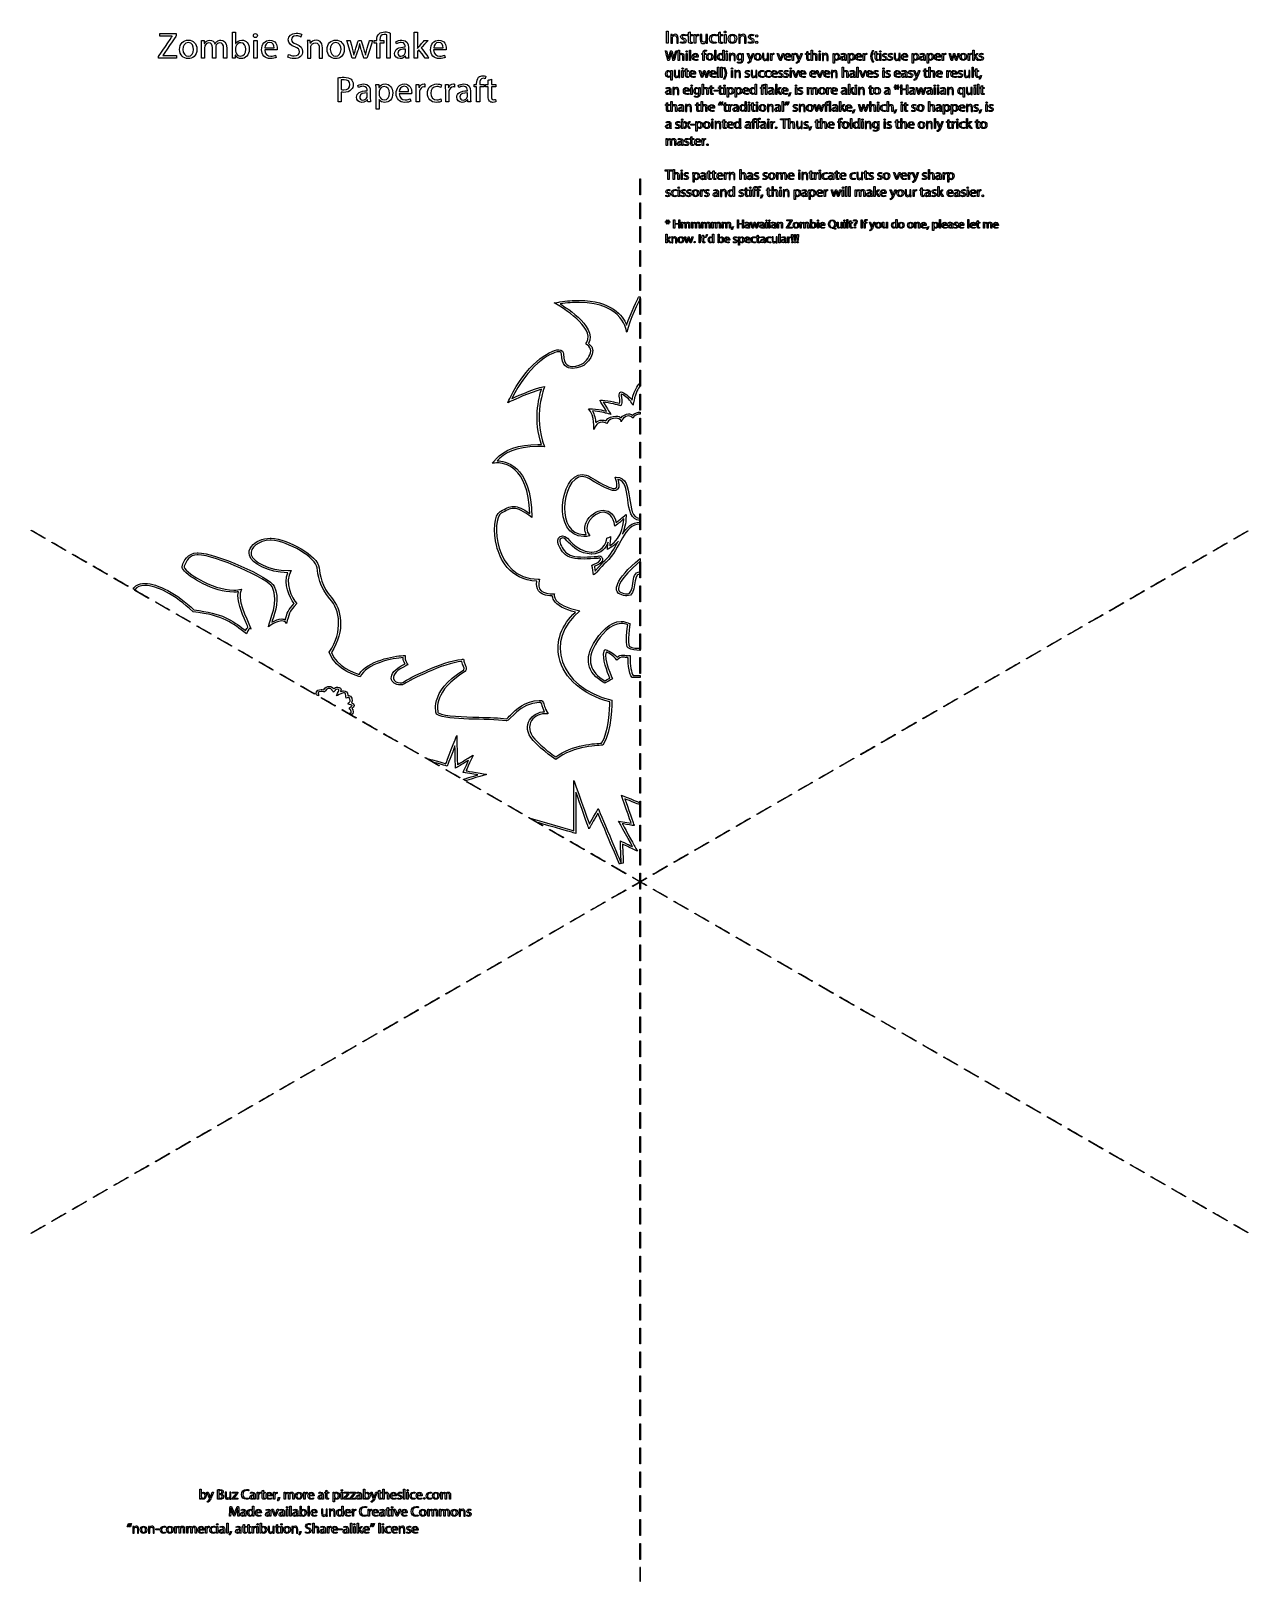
# Model space of a CAD drawing. Header units: millimetres. Extents: x -104 to 108, y -148 to 121.
import ezdxf

# ---------------------------------------------------------------- set-up
doc = ezdxf.new("R2010")
doc.units = ezdxf.units.MM
doc.header["$MEASUREMENT"] = 0
doc.layers.add('Capa 1', color=7, linetype='Continuous')

msp = doc.modelspace()

# ---------------------------------------------------------------- linework, layer by layer
at = {"layer": 'Capa 1', "color": 8}
for points, knots in [([(-81.3068, 116.5596), (-81.3068, 116.5596), (-78.1826, 116.5596), (-78.1826, 116.5596), (-78.1826, 116.5596), (-78.1826, 116.5596), (-78.1826, 117.0232), (-78.1826, 117.0232), (-78.1826, 117.0232), (-78.1826, 117.0232), (-80.5765, 117.0232), (-80.5765, 117.0232), (-80.5765, 117.0232), (-80.5765, 117.0232), (-80.5765, 117.0422), (-80.5765, 117.0422), (-80.5765, 117.0422), (-80.5765, 117.0422), (-78.2143, 120.503), (-78.2143, 120.503), (-78.2143, 120.503), (-78.2143, 120.503), (-78.2143, 120.8395), (-78.2143, 120.8395), (-78.2143, 120.8395), (-78.2143, 120.8395), (-81.1036, 120.8395), (-81.1036, 120.8395), (-81.1036, 120.8395), (-81.1036, 120.8395), (-81.1036, 120.376), (-81.1036, 120.376), (-81.1036, 120.376), (-81.1036, 120.376), (-78.9319, 120.376), (-78.9319, 120.376), (-78.9319, 120.376), (-78.9319, 120.376), (-78.9319, 120.3569), (-78.9319, 120.3569), (-78.9319, 120.3569), (-78.9319, 120.3569), (-81.3068, 116.8835), (-81.3068, 116.8835), (-81.3068, 116.8835), (-81.3068, 116.8835), (-81.3068, 116.5596), (-81.3068, 116.5596)], [0, 0, 0, 0, 0.07692308, 0.07692308, 0.07692308, 0.07692309, 0.15384615, 0.15384615, 0.15384615, 0.15384616, 0.23076923, 0.23076923, 0.23076923, 0.23076924, 0.30769231, 0.30769231, 0.30769231, 0.30769232, 0.38461538, 0.38461538, 0.38461538, 0.38461539, 0.46153846, 0.46153846, 0.46153846, 0.46153847, 0.53846154, 0.53846154, 0.53846154, 0.53846155, 0.61538462, 0.61538462, 0.61538462, 0.61538463, 0.69230769, 0.69230769, 0.69230769, 0.6923077, 0.76923077, 0.76923077, 0.76923077, 0.76923078, 0.84615385, 0.84615385, 0.84615385, 0.84615386, 1, 1, 1, 1]), ([(-76.1189, 119.7029), (-76.9698, 119.7029), (-77.6429, 119.0996), (-77.6429, 118.0709), (-77.6429, 118.0709), (-77.6429, 117.0994), (-77.0016, 116.4898), (-76.1697, 116.4898), (-76.1697, 116.4898), (-75.4268, 116.4898), (-74.6394, 116.9851), (-74.6394, 118.1217), (-74.6394, 118.1217), (-74.6394, 119.0615), (-75.2363, 119.7029), (-76.1189, 119.7029)], [0, 0, 0, 0, 0.2, 0.2, 0.2, 0.20000001, 0.4, 0.4, 0.4, 0.40000001, 0.6, 0.6, 0.6, 0.60000001, 1, 1, 1, 1]), ([(-76.1316, 119.2838), (-75.4712, 119.2838), (-75.2109, 118.6234), (-75.2109, 118.1027), (-75.2109, 118.1027), (-75.2109, 117.4105), (-75.6109, 116.9089), (-76.1443, 116.9089), (-76.1443, 116.9089), (-76.6904, 116.9089), (-77.0778, 117.4169), (-77.0778, 118.09), (-77.0778, 118.09), (-77.0778, 118.6742), (-76.792, 119.2838), (-76.1316, 119.2838)], [0, 0, 0, 0, 0.2, 0.2, 0.2, 0.20000001, 0.4, 0.4, 0.4, 0.40000001, 0.6, 0.6, 0.6, 0.60000001, 1, 1, 1, 1]), ([(-73.833, 116.5596), (-73.833, 116.5596), (-73.2869, 116.5596), (-73.2869, 116.5596), (-73.2869, 116.5596), (-73.2869, 116.5596), (-73.2869, 118.4138), (-73.2869, 118.4138), (-73.2869, 118.4138), (-73.2869, 118.5091), (-73.2742, 118.6043), (-73.2424, 118.6869), (-73.2424, 118.6869), (-73.1535, 118.9663), (-72.8995, 119.2457), (-72.5503, 119.2457), (-72.5503, 119.2457), (-72.1248, 119.2457), (-71.9089, 118.8901), (-71.9089, 118.4011), (-71.9089, 118.4011), (-71.9089, 118.4011), (-71.9089, 116.5596), (-71.9089, 116.5596), (-71.9089, 116.5596), (-71.9089, 116.5596), (-71.3628, 116.5596), (-71.3628, 116.5596), (-71.3628, 116.5596), (-71.3628, 116.5596), (-71.3628, 118.4583), (-71.3628, 118.4583), (-71.3628, 118.4583), (-71.3628, 118.5599), (-71.3438, 118.6615), (-71.3184, 118.7377), (-71.3184, 118.7377), (-71.2231, 119.0107), (-70.9755, 119.2457), (-70.658, 119.2457), (-70.658, 119.2457), (-70.2071, 119.2457), (-69.9912, 118.8901), (-69.9912, 118.2995), (-69.9912, 118.2995), (-69.9912, 118.2995), (-69.9912, 116.5596), (-69.9912, 116.5596), (-69.9912, 116.5596), (-69.9912, 116.5596), (-69.4451, 116.5596), (-69.4451, 116.5596), (-69.4451, 116.5596), (-69.4451, 116.5596), (-69.4451, 118.3694), (-69.4451, 118.3694), (-69.4451, 118.3694), (-69.4451, 119.4362), (-70.0484, 119.7029), (-70.4548, 119.7029), (-70.4548, 119.7029), (-70.7469, 119.7029), (-70.9501, 119.6267), (-71.1342, 119.487), (-71.1342, 119.487), (-71.2612, 119.3917), (-71.3819, 119.2584), (-71.4771, 119.0869), (-71.4771, 119.0869), (-71.4771, 119.0869), (-71.4898, 119.0869), (-71.4898, 119.0869), (-71.4898, 119.0869), (-71.6232, 119.4489), (-71.9407, 119.7029), (-72.3598, 119.7029), (-72.3598, 119.7029), (-72.8678, 119.7029), (-73.1535, 119.4298), (-73.325, 119.1377), (-73.325, 119.1377), (-73.325, 119.1377), (-73.344, 119.1377), (-73.344, 119.1377), (-73.344, 119.1377), (-73.344, 119.1377), (-73.3694, 119.633), (-73.3694, 119.633), (-73.3694, 119.633), (-73.3694, 119.633), (-73.8584, 119.633), (-73.8584, 119.633), (-73.8584, 119.633), (-73.8393, 119.379), (-73.833, 119.1187), (-73.833, 118.8012), (-73.833, 118.8012), (-73.833, 118.8012), (-73.833, 116.5596), (-73.833, 116.5596)], [0, 0, 0, 0, 0.03846154, 0.03846154, 0.03846154, 0.03846155, 0.07692308, 0.07692308, 0.07692308, 0.07692309, 0.11538462, 0.11538462, 0.11538462, 0.11538463, 0.15384615, 0.15384615, 0.15384615, 0.15384616, 0.19230769, 0.19230769, 0.19230769, 0.1923077, 0.23076923, 0.23076923, 0.23076923, 0.23076924, 0.26923077, 0.26923077, 0.26923077, 0.26923078, 0.30769231, 0.30769231, 0.30769231, 0.30769232, 0.34615385, 0.34615385, 0.34615385, 0.34615386, 0.38461538, 0.38461538, 0.38461538, 0.38461539, 0.42307692, 0.42307692, 0.42307692, 0.42307693, 0.46153846, 0.46153846, 0.46153846, 0.46153847, 0.5, 0.5, 0.5, 0.50000001, 0.53846154, 0.53846154, 0.53846154, 0.53846155, 0.57692308, 0.57692308, 0.57692308, 0.57692309, 0.61538462, 0.61538462, 0.61538462, 0.61538463, 0.65384615, 0.65384615, 0.65384615, 0.65384616, 0.69230769, 0.69230769, 0.69230769, 0.6923077, 0.73076923, 0.73076923, 0.73076923, 0.73076924, 0.76923077, 0.76923077, 0.76923077, 0.76923078, 0.80769231, 0.80769231, 0.80769231, 0.80769232, 0.84615385, 0.84615385, 0.84615385, 0.84615386, 0.88461538, 0.88461538, 0.88461538, 0.88461539, 0.92307692, 0.92307692, 0.92307692, 0.92307693, 1, 1, 1, 1]), ([(-67.9845, 116.5596), (-67.9845, 116.5596), (-67.9591, 117.0676), (-67.9591, 117.0676), (-67.9591, 117.0676), (-67.9591, 117.0676), (-67.9401, 117.0676), (-67.9401, 117.0676), (-67.9401, 117.0676), (-67.7115, 116.6612), (-67.3559, 116.4898), (-66.9114, 116.4898), (-66.9114, 116.4898), (-66.2256, 116.4898), (-65.5334, 117.0359), (-65.5334, 118.1344), (-65.5334, 118.1344), (-65.5271, 119.0679), (-66.0668, 119.7029), (-66.8288, 119.7029), (-66.8288, 119.7029), (-67.3241, 119.7029), (-67.6797, 119.4806), (-67.8766, 119.1377), (-67.8766, 119.1377), (-67.8766, 119.1377), (-67.8893, 119.1377), (-67.8893, 119.1377), (-67.8893, 119.1377), (-67.8893, 119.1377), (-67.8893, 121.0681), (-67.8893, 121.0681), (-67.8893, 121.0681), (-67.8893, 121.0681), (-68.4417, 121.0681), (-68.4417, 121.0681), (-68.4417, 121.0681), (-68.4417, 121.0681), (-68.4417, 117.3534), (-68.4417, 117.3534), (-68.4417, 117.3534), (-68.4417, 117.0803), (-68.4544, 116.7692), (-68.4671, 116.5596), (-68.4671, 116.5596), (-68.4671, 116.5596), (-67.9845, 116.5596), (-67.9845, 116.5596)], [0, 0, 0, 0, 0.07692308, 0.07692308, 0.07692308, 0.07692309, 0.15384615, 0.15384615, 0.15384615, 0.15384616, 0.23076923, 0.23076923, 0.23076923, 0.23076924, 0.30769231, 0.30769231, 0.30769231, 0.30769232, 0.38461538, 0.38461538, 0.38461538, 0.38461539, 0.46153846, 0.46153846, 0.46153846, 0.46153847, 0.53846154, 0.53846154, 0.53846154, 0.53846155, 0.61538462, 0.61538462, 0.61538462, 0.61538463, 0.69230769, 0.69230769, 0.69230769, 0.6923077, 0.76923077, 0.76923077, 0.76923077, 0.76923078, 0.84615385, 0.84615385, 0.84615385, 0.84615386, 1, 1, 1, 1]), ([(-67.8893, 118.344), (-67.8893, 118.4329), (-67.8702, 118.5091), (-67.8575, 118.5726), (-67.8575, 118.5726), (-67.7432, 118.998), (-67.3876, 119.2584), (-67.0066, 119.2584), (-67.0066, 119.2584), (-66.4097, 119.2584), (-66.0922, 118.7313), (-66.0922, 118.1154), (-66.0922, 118.1154), (-66.0922, 117.4105), (-66.4415, 116.9343), (-67.0257, 116.9343), (-67.0257, 116.9343), (-67.4321, 116.9343), (-67.7559, 117.201), (-67.8639, 117.5883), (-67.8639, 117.5883), (-67.8766, 117.6518), (-67.8893, 117.7217), (-67.8893, 117.7915), (-67.8893, 117.7915), (-67.8893, 117.7915), (-67.8893, 118.344), (-67.8893, 118.344)], [0, 0, 0, 0, 0.125, 0.125, 0.125, 0.12500001, 0.25, 0.25, 0.25, 0.25000001, 0.375, 0.375, 0.375, 0.37500001, 0.5, 0.5, 0.5, 0.50000001, 0.625, 0.625, 0.625, 0.62500001, 0.75, 0.75, 0.75, 0.75000001, 1, 1, 1, 1]), ([(-64.454, 120.8459), (-64.6572, 120.8459), (-64.8033, 120.6935), (-64.8033, 120.4966), (-64.8033, 120.4966), (-64.8033, 120.3061), (-64.6636, 120.1537), (-64.4667, 120.1537), (-64.4667, 120.1537), (-64.2445, 120.1537), (-64.1048, 120.3061), (-64.1111, 120.4966), (-64.1111, 120.4966), (-64.1111, 120.6935), (-64.2445, 120.8459), (-64.454, 120.8459)], [0, 0, 0, 0, 0.2, 0.2, 0.2, 0.20000001, 0.4, 0.4, 0.4, 0.40000001, 0.6, 0.6, 0.6, 0.60000001, 1, 1, 1, 1]), ([(-64.1746, 116.5596), (-64.1746, 116.5596), (-64.1746, 119.633), (-64.1746, 119.633), (-64.1746, 119.633), (-64.1746, 119.633), (-64.7334, 119.633), (-64.7334, 119.633), (-64.7334, 119.633), (-64.7334, 119.633), (-64.7334, 116.5596), (-64.7334, 116.5596), (-64.7334, 116.5596), (-64.7334, 116.5596), (-64.1746, 116.5596), (-64.1746, 116.5596)], [0, 0, 0, 0, 0.2, 0.2, 0.2, 0.20000001, 0.4, 0.4, 0.4, 0.40000001, 0.6, 0.6, 0.6, 0.60000001, 1, 1, 1, 1]), ([(-60.682, 117.9947), (-60.6756, 118.0519), (-60.6629, 118.1408), (-60.6629, 118.2551), (-60.6629, 118.2551), (-60.6629, 118.8202), (-60.9296, 119.7029), (-61.9329, 119.7029), (-61.9329, 119.7029), (-62.8283, 119.7029), (-63.3744, 118.9726), (-63.3744, 118.0455), (-63.3744, 118.0455), (-63.3744, 117.1184), (-62.8092, 116.4961), (-61.8631, 116.4961), (-61.8631, 116.4961), (-61.3741, 116.4961), (-61.0376, 116.5977), (-60.8407, 116.6866), (-60.8407, 116.6866), (-60.8407, 116.6866), (-60.936, 117.0867), (-60.936, 117.0867), (-60.936, 117.0867), (-61.1455, 116.9978), (-61.3868, 116.9279), (-61.7869, 116.9279), (-61.7869, 116.9279), (-62.3457, 116.9279), (-62.8283, 117.2391), (-62.841, 117.9947), (-62.841, 117.9947), (-62.841, 117.9947), (-60.682, 117.9947), (-60.682, 117.9947)], [0, 0, 0, 0, 0.1, 0.1, 0.1, 0.10000001, 0.2, 0.2, 0.2, 0.20000001, 0.3, 0.3, 0.3, 0.30000001, 0.4, 0.4, 0.4, 0.40000001, 0.5, 0.5, 0.5, 0.50000001, 0.6, 0.6, 0.6, 0.60000001, 0.7, 0.7, 0.7, 0.70000001, 0.8, 0.8, 0.8, 0.80000001, 1, 1, 1, 1]), ([(-62.8346, 118.3948), (-62.7902, 118.7821), (-62.5425, 119.3028), (-61.9774, 119.3028), (-61.9774, 119.3028), (-61.3487, 119.3028), (-61.1963, 118.7504), (-61.2027, 118.3948), (-61.2027, 118.3948), (-61.2027, 118.3948), (-62.8346, 118.3948), (-62.8346, 118.3948)], [0, 0, 0, 0, 0.25, 0.25, 0.25, 0.25000001, 0.5, 0.5, 0.5, 0.50000001, 1, 1, 1, 1]), ([(-58.8218, 116.7692), (-58.5932, 116.6168), (-58.1424, 116.4961), (-57.7296, 116.4961), (-57.7296, 116.4961), (-56.72, 116.4961), (-56.231, 117.0676), (-56.231, 117.728), (-56.231, 117.728), (-56.231, 118.3567), (-56.5993, 118.7059), (-57.3232, 118.9853), (-57.3232, 118.9853), (-57.9138, 119.2139), (-58.1741, 119.4108), (-58.1741, 119.8108), (-58.1741, 119.8108), (-58.1741, 120.1029), (-57.9519, 120.4522), (-57.3677, 120.4522), (-57.3677, 120.4522), (-56.9803, 120.4522), (-56.6946, 120.3252), (-56.5549, 120.249), (-56.5549, 120.249), (-56.5549, 120.249), (-56.4025, 120.6998), (-56.4025, 120.6998), (-56.4025, 120.6998), (-56.593, 120.8078), (-56.9105, 120.9094), (-57.3486, 120.9094), (-57.3486, 120.9094), (-58.1805, 120.9094), (-58.7329, 120.4141), (-58.7329, 119.7473), (-58.7329, 119.7473), (-58.7329, 119.1441), (-58.3011, 118.7821), (-57.6026, 118.5345), (-57.6026, 118.5345), (-57.0248, 118.3122), (-56.7962, 118.0836), (-56.7962, 117.6836), (-56.7962, 117.6836), (-56.7962, 117.2518), (-57.1264, 116.9533), (-57.6915, 116.9533), (-57.6915, 116.9533), (-58.0725, 116.9533), (-58.4345, 117.0803), (-58.6821, 117.2327), (-58.6821, 117.2327), (-58.6821, 117.2327), (-58.8218, 116.7692), (-58.8218, 116.7692)], [0, 0, 0, 0, 0.06666667, 0.06666667, 0.06666667, 0.06666668, 0.13333333, 0.13333333, 0.13333333, 0.13333334, 0.2, 0.2, 0.2, 0.20000001, 0.26666667, 0.26666667, 0.26666667, 0.26666668, 0.33333333, 0.33333333, 0.33333333, 0.33333334, 0.4, 0.4, 0.4, 0.40000001, 0.46666667, 0.46666667, 0.46666667, 0.46666668, 0.53333333, 0.53333333, 0.53333333, 0.53333334, 0.6, 0.6, 0.6, 0.60000001, 0.66666667, 0.66666667, 0.66666667, 0.66666668, 0.73333333, 0.73333333, 0.73333333, 0.73333334, 0.8, 0.8, 0.8, 0.80000001, 0.86666667, 0.86666667, 0.86666667, 0.86666668, 1, 1, 1, 1]), ([(-55.3928, 116.5596), (-55.3928, 116.5596), (-55.3928, 118.8012), (-55.3928, 118.8012), (-55.3928, 118.8012), (-55.3928, 119.1187), (-55.3991, 119.379), (-55.4182, 119.633), (-55.4182, 119.633), (-55.4182, 119.633), (-54.9229, 119.633), (-54.9229, 119.633), (-54.9229, 119.633), (-54.9229, 119.633), (-54.8911, 119.125), (-54.8911, 119.125), (-54.8911, 119.125), (-54.8911, 119.125), (-54.8784, 119.125), (-54.8784, 119.125), (-54.8784, 119.125), (-54.726, 119.4171), (-54.3704, 119.7029), (-53.8624, 119.7029), (-53.8624, 119.7029), (-53.437, 119.7029), (-52.7765, 119.4489), (-52.7765, 118.3948), (-52.7765, 118.3948), (-52.7765, 118.3948), (-52.7765, 116.5596), (-52.7765, 116.5596), (-52.7765, 116.5596), (-52.7765, 116.5596), (-53.3354, 116.5596), (-53.3354, 116.5596), (-53.3354, 116.5596), (-53.3354, 116.5596), (-53.3354, 118.3313), (-53.3354, 118.3313), (-53.3354, 118.3313), (-53.3354, 118.8266), (-53.5195, 119.2393), (-54.0466, 119.2393), (-54.0466, 119.2393), (-54.4149, 119.2393), (-54.7006, 118.979), (-54.7959, 118.6678), (-54.7959, 118.6678), (-54.8213, 118.598), (-54.834, 118.5027), (-54.834, 118.4075), (-54.834, 118.4075), (-54.834, 118.4075), (-54.834, 116.5596), (-54.834, 116.5596), (-54.834, 116.5596), (-54.834, 116.5596), (-55.3928, 116.5596), (-55.3928, 116.5596)], [0, 0, 0, 0, 0.12499999, 0.125, 0.125, 0.125, 0.18749999, 0.1875, 0.1875, 0.1875, 0.24999999, 0.25, 0.25, 0.25, 0.31249999, 0.3125, 0.3125, 0.3125, 0.37499999, 0.375, 0.375, 0.375, 0.43749999, 0.4375, 0.4375, 0.4375, 0.49999999, 0.5, 0.5, 0.5, 0.56249999, 0.5625, 0.5625, 0.5625, 0.62499999, 0.625, 0.625, 0.625, 0.68749999, 0.6875, 0.6875, 0.6875, 0.74999999, 0.75, 0.75, 0.75, 0.81249999, 0.8125, 0.8125, 0.8125, 0.87499999, 0.875, 0.875, 0.875, 0.93749999, 0.9375, 0.9375, 0.9375, 1, 1, 1, 1]), ([(-50.4652, 119.7029), (-51.3161, 119.7029), (-51.9892, 119.0996), (-51.9892, 118.0709), (-51.9892, 118.0709), (-51.9892, 117.0994), (-51.3478, 116.4898), (-50.516, 116.4898), (-50.516, 116.4898), (-49.773, 116.4898), (-48.9856, 116.9851), (-48.9856, 118.1217), (-48.9856, 118.1217), (-48.9856, 119.0615), (-49.5825, 119.7029), (-50.4652, 119.7029)], [0, 0, 0, 0, 0.2, 0.2, 0.2, 0.20000001, 0.4, 0.4, 0.4, 0.40000001, 0.6, 0.6, 0.6, 0.60000001, 1, 1, 1, 1]), ([(-50.4779, 119.2838), (-49.8175, 119.2838), (-49.5571, 118.6234), (-49.5571, 118.1027), (-49.5571, 118.1027), (-49.5571, 117.4105), (-49.9572, 116.9089), (-50.4906, 116.9089), (-50.4906, 116.9089), (-51.0367, 116.9089), (-51.424, 117.4169), (-51.424, 118.09), (-51.424, 118.09), (-51.424, 118.6742), (-51.1383, 119.2838), (-50.4779, 119.2838)], [0, 0, 0, 0, 0.2, 0.2, 0.2, 0.20000001, 0.4, 0.4, 0.4, 0.40000001, 0.6, 0.6, 0.6, 0.60000001, 1, 1, 1, 1]), ([(-48.5284, 119.633), (-48.5284, 119.633), (-47.6013, 116.5596), (-47.6013, 116.5596), (-47.6013, 116.5596), (-47.6013, 116.5596), (-47.0933, 116.5596), (-47.0933, 116.5596), (-47.0933, 116.5596), (-47.0933, 116.5596), (-46.598, 118.0201), (-46.598, 118.0201), (-46.598, 118.0201), (-46.4901, 118.3503), (-46.3948, 118.6678), (-46.3186, 119.0361), (-46.3186, 119.0361), (-46.3186, 119.0361), (-46.3059, 119.0361), (-46.3059, 119.0361), (-46.3059, 119.0361), (-46.2297, 118.6742), (-46.1408, 118.3694), (-46.0329, 118.0265), (-46.0329, 118.0265), (-46.0329, 118.0265), (-45.563, 116.5596), (-45.563, 116.5596), (-45.563, 116.5596), (-45.563, 116.5596), (-45.055, 116.5596), (-45.055, 116.5596), (-45.055, 116.5596), (-45.055, 116.5596), (-44.0644, 119.633), (-44.0644, 119.633), (-44.0644, 119.633), (-44.0644, 119.633), (-44.6168, 119.633), (-44.6168, 119.633), (-44.6168, 119.633), (-44.6168, 119.633), (-45.055, 118.09), (-45.055, 118.09), (-45.055, 118.09), (-45.1566, 117.728), (-45.2391, 117.4042), (-45.2899, 117.093), (-45.2899, 117.093), (-45.2899, 117.093), (-45.309, 117.093), (-45.309, 117.093), (-45.309, 117.093), (-45.3788, 117.4042), (-45.4677, 117.728), (-45.582, 118.0963), (-45.582, 118.0963), (-45.582, 118.0963), (-46.0583, 119.633), (-46.0583, 119.633), (-46.0583, 119.633), (-46.0583, 119.633), (-46.5282, 119.633), (-46.5282, 119.633), (-46.5282, 119.633), (-46.5282, 119.633), (-47.0298, 118.0646), (-47.0298, 118.0646), (-47.0298, 118.0646), (-47.1314, 117.7344), (-47.233, 117.4042), (-47.3029, 117.093), (-47.3029, 117.093), (-47.3029, 117.093), (-47.3219, 117.093), (-47.3219, 117.093), (-47.3219, 117.093), (-47.3791, 117.4105), (-47.4616, 117.728), (-47.5505, 118.0709), (-47.5505, 118.0709), (-47.5505, 118.0709), (-47.9569, 119.633), (-47.9569, 119.633), (-47.9569, 119.633), (-47.9569, 119.633), (-48.5284, 119.633), (-48.5284, 119.633)], [0, 0, 0, 0, 0.04347826, 0.04347826, 0.04347826, 0.04347827, 0.08695652, 0.08695652, 0.08695652, 0.08695653, 0.13043478, 0.13043478, 0.13043478, 0.13043479, 0.17391304, 0.17391304, 0.17391304, 0.17391305, 0.2173913, 0.2173913, 0.2173913, 0.21739131, 0.26086957, 0.26086957, 0.26086957, 0.26086958, 0.30434783, 0.30434783, 0.30434783, 0.30434784, 0.34782609, 0.34782609, 0.34782609, 0.3478261, 0.39130435, 0.39130435, 0.39130435, 0.39130436, 0.43478261, 0.43478261, 0.43478261, 0.43478262, 0.47826087, 0.47826087, 0.47826087, 0.47826088, 0.52173913, 0.52173913, 0.52173913, 0.52173914, 0.56521739, 0.56521739, 0.56521739, 0.5652174, 0.60869565, 0.60869565, 0.60869565, 0.60869566, 0.65217391, 0.65217391, 0.65217391, 0.65217392, 0.69565217, 0.69565217, 0.69565217, 0.69565218, 0.73913043, 0.73913043, 0.73913043, 0.73913044, 0.7826087, 0.7826087, 0.7826087, 0.78260871, 0.82608696, 0.82608696, 0.82608696, 0.82608697, 0.86956522, 0.86956522, 0.86956522, 0.86956523, 0.91304348, 0.91304348, 0.91304348, 0.91304349, 1, 1, 1, 1]), ([(-42.7945, 116.5596), (-42.7945, 116.5596), (-42.7945, 119.2076), (-42.7945, 119.2076), (-42.7945, 119.2076), (-42.7945, 119.2076), (-42.0769, 119.2076), (-42.0769, 119.2076), (-42.0769, 119.2076), (-42.0769, 119.2076), (-42.0769, 119.633), (-42.0769, 119.633), (-42.0769, 119.633), (-42.0769, 119.633), (-42.7945, 119.633), (-42.7945, 119.633), (-42.7945, 119.633), (-42.7945, 119.633), (-42.7945, 119.7854), (-42.7945, 119.7854), (-42.7945, 119.7854), (-42.7945, 120.2807), (-42.604, 120.7062), (-42.0198, 120.7062), (-42.0198, 120.7062), (-41.8039, 120.7062), (-41.6578, 120.6744), (-41.5626, 120.6236), (-41.5626, 120.6236), (-41.5626, 120.6236), (-41.5626, 116.5596), (-41.5626, 116.5596), (-41.5626, 116.5596), (-41.5626, 116.5596), (-41.0101, 116.5596), (-41.0101, 116.5596), (-41.0101, 116.5596), (-41.0101, 116.5596), (-41.0101, 120.9348), (-41.0101, 120.9348), (-41.0101, 120.9348), (-41.2387, 121.0618), (-41.5753, 121.138), (-41.9309, 121.138), (-41.9309, 121.138), (-42.3563, 121.138), (-42.6738, 121.03), (-42.9151, 120.8268), (-42.9151, 120.8268), (-43.2009, 120.5728), (-43.3469, 120.1918), (-43.3469, 119.7664), (-43.3469, 119.7664), (-43.3469, 119.7664), (-43.3469, 119.633), (-43.3469, 119.633), (-43.3469, 119.633), (-43.3469, 119.633), (-43.7787, 119.633), (-43.7787, 119.633), (-43.7787, 119.633), (-43.7787, 119.633), (-43.7787, 119.2076), (-43.7787, 119.2076), (-43.7787, 119.2076), (-43.7787, 119.2076), (-43.3469, 119.2076), (-43.3469, 119.2076), (-43.3469, 119.2076), (-43.3469, 119.2076), (-43.3469, 116.5596), (-43.3469, 116.5596), (-43.3469, 116.5596), (-43.3469, 116.5596), (-42.7945, 116.5596), (-42.7945, 116.5596)], [0, 0, 0, 0, 0.05, 0.05, 0.05, 0.05000001, 0.1, 0.1, 0.1, 0.10000001, 0.15, 0.15, 0.15, 0.15000001, 0.2, 0.2, 0.2, 0.20000001, 0.25, 0.25, 0.25, 0.25000001, 0.3, 0.3, 0.3, 0.30000001, 0.35, 0.35, 0.35, 0.35000001, 0.4, 0.4, 0.4, 0.40000001, 0.45, 0.45, 0.45, 0.45000001, 0.5, 0.5, 0.5, 0.50000001, 0.55, 0.55, 0.55, 0.55000001, 0.6, 0.6, 0.6, 0.60000001, 0.65, 0.65, 0.65, 0.65000001, 0.7, 0.7, 0.7, 0.70000001, 0.75, 0.75, 0.75, 0.75000001, 0.8, 0.8, 0.8, 0.80000001, 0.85, 0.85, 0.85, 0.85000001, 0.9, 0.9, 0.9, 0.90000001, 1, 1, 1, 1]), ([(-37.7715, 116.5596), (-37.8096, 116.7692), (-37.8223, 117.0295), (-37.8223, 117.2962), (-37.8223, 117.2962), (-37.8223, 117.2962), (-37.8223, 118.4456), (-37.8223, 118.4456), (-37.8223, 118.4456), (-37.8223, 119.0615), (-38.0509, 119.7029), (-38.9907, 119.7029), (-38.9907, 119.7029), (-39.3781, 119.7029), (-39.7464, 119.5949), (-40.0004, 119.4298), (-40.0004, 119.4298), (-40.0004, 119.4298), (-39.8734, 119.0615), (-39.8734, 119.0615), (-39.8734, 119.0615), (-39.6575, 119.2012), (-39.359, 119.2901), (-39.0733, 119.2901), (-39.0733, 119.2901), (-38.4446, 119.2901), (-38.3748, 118.8329), (-38.3748, 118.5789), (-38.3748, 118.5789), (-38.3748, 118.5789), (-38.3748, 118.5154), (-38.3748, 118.5154), (-38.3748, 118.5154), (-39.5622, 118.5218), (-40.2226, 118.1154), (-40.2226, 117.3724), (-40.2226, 117.3724), (-40.2226, 116.9279), (-39.9051, 116.4898), (-39.2828, 116.4898), (-39.2828, 116.4898), (-38.8447, 116.4898), (-38.5145, 116.7057), (-38.343, 116.947), (-38.343, 116.947), (-38.343, 116.947), (-38.324, 116.947), (-38.324, 116.947), (-38.324, 116.947), (-38.324, 116.947), (-38.2795, 116.5596), (-38.2795, 116.5596), (-38.2795, 116.5596), (-38.2795, 116.5596), (-37.7715, 116.5596), (-37.7715, 116.5596)], [0, 0, 0, 0, 0.06666667, 0.06666667, 0.06666667, 0.06666668, 0.13333333, 0.13333333, 0.13333333, 0.13333334, 0.2, 0.2, 0.2, 0.20000001, 0.26666667, 0.26666667, 0.26666667, 0.26666668, 0.33333333, 0.33333333, 0.33333333, 0.33333334, 0.4, 0.4, 0.4, 0.40000001, 0.46666667, 0.46666667, 0.46666667, 0.46666668, 0.53333333, 0.53333333, 0.53333333, 0.53333334, 0.6, 0.6, 0.6, 0.60000001, 0.66666667, 0.66666667, 0.66666667, 0.66666668, 0.73333333, 0.73333333, 0.73333333, 0.73333334, 0.8, 0.8, 0.8, 0.80000001, 0.86666667, 0.86666667, 0.86666667, 0.86666668, 1, 1, 1, 1]), ([(-36.2729, 121.0681), (-36.2729, 121.0681), (-36.8254, 121.0681), (-36.8254, 121.0681), (-36.8254, 121.0681), (-36.8254, 121.0681), (-36.8254, 116.5596), (-36.8254, 116.5596), (-36.8254, 116.5596), (-36.8254, 116.5596), (-36.2729, 116.5596), (-36.2729, 116.5596), (-36.2729, 116.5596), (-36.2729, 116.5596), (-36.2729, 117.7153), (-36.2729, 117.7153), (-36.2729, 117.7153), (-36.2729, 117.7153), (-35.9872, 118.0328), (-35.9872, 118.0328), (-35.9872, 118.0328), (-35.9872, 118.0328), (-34.9267, 116.5596), (-34.9267, 116.5596), (-34.9267, 116.5596), (-34.9267, 116.5596), (-34.2473, 116.5596), (-34.2473, 116.5596), (-34.2473, 116.5596), (-34.2473, 116.5596), (-35.5998, 118.3694), (-35.5998, 118.3694), (-35.5998, 118.3694), (-35.5998, 118.3694), (-34.4124, 119.633), (-34.4124, 119.633), (-34.4124, 119.633), (-34.4124, 119.633), (-35.0855, 119.633), (-35.0855, 119.633), (-35.0855, 119.633), (-35.0855, 119.633), (-35.9872, 118.5726), (-35.9872, 118.5726), (-35.9872, 118.5726), (-36.0761, 118.4646), (-36.184, 118.3313), (-36.2602, 118.2233), (-36.2602, 118.2233), (-36.2602, 118.2233), (-36.2729, 118.2233), (-36.2729, 118.2233), (-36.2729, 118.2233), (-36.2729, 118.2233), (-36.2729, 121.0681), (-36.2729, 121.0681)], [0, 0, 0, 0, 0.06666667, 0.06666667, 0.06666667, 0.06666668, 0.13333333, 0.13333333, 0.13333333, 0.13333334, 0.2, 0.2, 0.2, 0.20000001, 0.26666667, 0.26666667, 0.26666667, 0.26666668, 0.33333333, 0.33333333, 0.33333333, 0.33333334, 0.4, 0.4, 0.4, 0.40000001, 0.46666667, 0.46666667, 0.46666667, 0.46666668, 0.53333333, 0.53333333, 0.53333333, 0.53333334, 0.6, 0.6, 0.6, 0.60000001, 0.66666667, 0.66666667, 0.66666667, 0.66666668, 0.73333333, 0.73333333, 0.73333333, 0.73333334, 0.8, 0.8, 0.8, 0.80000001, 0.86666667, 0.86666667, 0.86666667, 0.86666668, 1, 1, 1, 1]), ([(-31.2758, 117.9947), (-31.2695, 118.0519), (-31.2568, 118.1408), (-31.2568, 118.2551), (-31.2568, 118.2551), (-31.2568, 118.8202), (-31.5235, 119.7029), (-32.5268, 119.7029), (-32.5268, 119.7029), (-33.4221, 119.7029), (-33.9682, 118.9726), (-33.9682, 118.0455), (-33.9682, 118.0455), (-33.9682, 117.1184), (-33.4031, 116.4961), (-32.4569, 116.4961), (-32.4569, 116.4961), (-31.968, 116.4961), (-31.6314, 116.5977), (-31.4346, 116.6866), (-31.4346, 116.6866), (-31.4346, 116.6866), (-31.5298, 117.0867), (-31.5298, 117.0867), (-31.5298, 117.0867), (-31.7394, 116.9978), (-31.9807, 116.9279), (-32.3807, 116.9279), (-32.3807, 116.9279), (-32.9395, 116.9279), (-33.4221, 117.2391), (-33.4348, 117.9947), (-33.4348, 117.9947), (-33.4348, 117.9947), (-31.2758, 117.9947), (-31.2758, 117.9947)], [0, 0, 0, 0, 0.1, 0.1, 0.1, 0.10000001, 0.2, 0.2, 0.2, 0.20000001, 0.3, 0.3, 0.3, 0.30000001, 0.4, 0.4, 0.4, 0.40000001, 0.5, 0.5, 0.5, 0.50000001, 0.6, 0.6, 0.6, 0.60000001, 0.7, 0.7, 0.7, 0.70000001, 0.8, 0.8, 0.8, 0.80000001, 1, 1, 1, 1]), ([(-33.4285, 118.3948), (-33.384, 118.7821), (-33.1364, 119.3028), (-32.5712, 119.3028), (-32.5712, 119.3028), (-31.9426, 119.3028), (-31.7902, 118.7504), (-31.7965, 118.3948), (-31.7965, 118.3948), (-31.7965, 118.3948), (-33.4285, 118.3948), (-33.4285, 118.3948)], [0, 0, 0, 0, 0.25, 0.25, 0.25, 0.25000001, 0.5, 0.5, 0.5, 0.50000001, 1, 1, 1, 1]), ([(-38.3621, 117.5947), (-38.3621, 117.5375), (-38.3748, 117.474), (-38.3938, 117.4169), (-38.3938, 117.4169), (-38.4827, 117.1565), (-38.7367, 116.9025), (-39.1368, 116.9025), (-39.1368, 116.9025), (-39.4225, 116.9025), (-39.6638, 117.074), (-39.6638, 117.4359), (-39.6638, 117.4359), (-39.6638, 118.0328), (-38.9717, 118.1408), (-38.3621, 118.1281), (-38.3621, 118.1281), (-38.3621, 118.1281), (-38.3621, 117.5947), (-38.3621, 117.5947)], [0, 0, 0, 0, 0.16666667, 0.16666667, 0.16666667, 0.16666668, 0.33333333, 0.33333333, 0.33333333, 0.33333334, 0.5, 0.5, 0.5, 0.50000001, 0.66666667, 0.66666667, 0.66666667, 0.66666668, 1, 1, 1, 1]), ([(-25.4081, 108.9396), (-25.4081, 108.9396), (-25.4081, 111.5876), (-25.4081, 111.5876), (-25.4081, 111.5876), (-25.4081, 111.5876), (-24.6651, 111.5876), (-24.6651, 111.5876), (-24.6651, 111.5876), (-24.6651, 111.5876), (-24.6651, 112.013), (-24.6651, 112.013), (-24.6651, 112.013), (-24.6651, 112.013), (-25.4081, 112.013), (-25.4081, 112.013), (-25.4081, 112.013), (-25.4081, 112.013), (-25.4081, 112.1781), (-25.4081, 112.1781), (-25.4081, 112.1781), (-25.4081, 112.648), (-25.2874, 113.0671), (-24.8112, 113.0671), (-24.8112, 113.0671), (-24.6524, 113.0671), (-24.5381, 113.0354), (-24.4556, 112.9973), (-24.4556, 112.9973), (-24.4556, 112.9973), (-24.3794, 113.4291), (-24.3794, 113.4291), (-24.3794, 113.4291), (-24.4873, 113.4735), (-24.6588, 113.518), (-24.8556, 113.518), (-24.8556, 113.518), (-25.116, 113.518), (-25.3954, 113.4354), (-25.6049, 113.2322), (-25.6049, 113.2322), (-25.8653, 112.9846), (-25.9605, 112.5909), (-25.9605, 112.1591), (-25.9605, 112.1591), (-25.9605, 112.1591), (-25.9605, 112.013), (-25.9605, 112.013), (-25.9605, 112.013), (-25.9605, 112.013), (-26.3923, 112.013), (-26.3923, 112.013), (-26.3923, 112.013), (-26.3923, 112.013), (-26.3923, 111.5876), (-26.3923, 111.5876), (-26.3923, 111.5876), (-26.3923, 111.5876), (-25.9605, 111.5876), (-25.9605, 111.5876), (-25.9605, 111.5876), (-25.9605, 111.5876), (-25.9605, 108.9396), (-25.9605, 108.9396), (-25.9605, 108.9396), (-25.9605, 108.9396), (-25.4081, 108.9396), (-25.4081, 108.9396)], [0, 0, 0, 0, 0.05555556, 0.05555556, 0.05555556, 0.05555557, 0.11111111, 0.11111111, 0.11111111, 0.11111112, 0.16666667, 0.16666667, 0.16666667, 0.16666668, 0.22222222, 0.22222222, 0.22222222, 0.22222223, 0.27777778, 0.27777778, 0.27777778, 0.27777779, 0.33333333, 0.33333333, 0.33333333, 0.33333334, 0.38888889, 0.38888889, 0.38888889, 0.3888889, 0.44444444, 0.44444444, 0.44444444, 0.44444445, 0.5, 0.5, 0.5, 0.50000001, 0.55555556, 0.55555556, 0.55555556, 0.55555557, 0.61111111, 0.61111111, 0.61111111, 0.61111112, 0.66666667, 0.66666667, 0.66666667, 0.66666668, 0.72222222, 0.72222222, 0.72222222, 0.72222223, 0.77777778, 0.77777778, 0.77777778, 0.77777779, 0.83333333, 0.83333333, 0.83333333, 0.83333334, 0.88888889, 0.88888889, 0.88888889, 0.8888889, 1, 1, 1, 1]), ([(-50.0775, 108.9396), (-50.0775, 108.9396), (-49.525, 108.9396), (-49.525, 108.9396), (-49.525, 108.9396), (-49.525, 108.9396), (-49.525, 110.6541), (-49.525, 110.6541), (-49.525, 110.6541), (-49.398, 110.6224), (-49.2456, 110.616), (-49.0805, 110.616), (-49.0805, 110.616), (-48.5408, 110.616), (-48.0645, 110.7748), (-47.7724, 111.0859), (-47.7724, 111.0859), (-47.5565, 111.3082), (-47.4422, 111.613), (-47.4422, 112.0003), (-47.4422, 112.0003), (-47.4422, 112.3813), (-47.5819, 112.6925), (-47.8169, 112.8957), (-47.8169, 112.8957), (-48.0709, 113.1243), (-48.4709, 113.2513), (-49.017, 113.2513), (-49.017, 113.2513), (-49.4615, 113.2513), (-49.8108, 113.2132), (-50.0775, 113.1687), (-50.0775, 113.1687), (-50.0775, 113.1687), (-50.0775, 108.9396), (-50.0775, 108.9396)], [0, 0, 0, 0, 0.1, 0.1, 0.1, 0.10000001, 0.2, 0.2, 0.2, 0.20000001, 0.3, 0.3, 0.3, 0.30000001, 0.4, 0.4, 0.4, 0.40000001, 0.5, 0.5, 0.5, 0.50000001, 0.6, 0.6, 0.6, 0.60000001, 0.7, 0.7, 0.7, 0.70000001, 0.8, 0.8, 0.8, 0.80000001, 1, 1, 1, 1]), ([(-49.525, 112.7687), (-49.4298, 112.7941), (-49.2456, 112.8131), (-49.0043, 112.8131), (-49.0043, 112.8131), (-48.3947, 112.8131), (-47.9947, 112.5401), (-47.9947, 111.9749), (-47.9947, 111.9749), (-47.9947, 111.3844), (-48.4011, 111.0605), (-49.0678, 111.0605), (-49.0678, 111.0605), (-49.252, 111.0605), (-49.4044, 111.0732), (-49.525, 111.105), (-49.525, 111.105), (-49.525, 111.105), (-49.525, 112.7687), (-49.525, 112.7687)], [0, 0, 0, 0, 0.16666667, 0.16666667, 0.16666667, 0.16666668, 0.33333333, 0.33333333, 0.33333333, 0.33333334, 0.5, 0.5, 0.5, 0.50000001, 0.66666667, 0.66666667, 0.66666667, 0.66666668, 1, 1, 1, 1]), ([(-44.407, 108.9396), (-44.4451, 109.1492), (-44.4578, 109.4095), (-44.4578, 109.6762), (-44.4578, 109.6762), (-44.4578, 109.6762), (-44.4578, 110.8256), (-44.4578, 110.8256), (-44.4578, 110.8256), (-44.4578, 111.4415), (-44.6864, 112.0829), (-45.6262, 112.0829), (-45.6262, 112.0829), (-46.0135, 112.0829), (-46.3818, 111.9749), (-46.6358, 111.8098), (-46.6358, 111.8098), (-46.6358, 111.8098), (-46.5088, 111.4415), (-46.5088, 111.4415), (-46.5088, 111.4415), (-46.2929, 111.5812), (-45.9945, 111.6701), (-45.7087, 111.6701), (-45.7087, 111.6701), (-45.0801, 111.6701), (-45.0102, 111.2129), (-45.0102, 110.9589), (-45.0102, 110.9589), (-45.0102, 110.9589), (-45.0102, 110.8954), (-45.0102, 110.8954), (-45.0102, 110.8954), (-46.1977, 110.9018), (-46.8581, 110.4954), (-46.8581, 109.7524), (-46.8581, 109.7524), (-46.8581, 109.3079), (-46.5406, 108.8698), (-45.9183, 108.8698), (-45.9183, 108.8698), (-45.4801, 108.8698), (-45.1499, 109.0857), (-44.9785, 109.327), (-44.9785, 109.327), (-44.9785, 109.327), (-44.9594, 109.327), (-44.9594, 109.327), (-44.9594, 109.327), (-44.9594, 109.327), (-44.915, 108.9396), (-44.915, 108.9396), (-44.915, 108.9396), (-44.915, 108.9396), (-44.407, 108.9396), (-44.407, 108.9396)], [0, 0, 0, 0, 0.06666667, 0.06666667, 0.06666667, 0.06666668, 0.13333333, 0.13333333, 0.13333333, 0.13333334, 0.2, 0.2, 0.2, 0.20000001, 0.26666667, 0.26666667, 0.26666667, 0.26666668, 0.33333333, 0.33333333, 0.33333333, 0.33333334, 0.4, 0.4, 0.4, 0.40000001, 0.46666667, 0.46666667, 0.46666667, 0.46666668, 0.53333333, 0.53333333, 0.53333333, 0.53333334, 0.6, 0.6, 0.6, 0.60000001, 0.66666667, 0.66666667, 0.66666667, 0.66666668, 0.73333333, 0.73333333, 0.73333333, 0.73333334, 0.8, 0.8, 0.8, 0.80000001, 0.86666667, 0.86666667, 0.86666667, 0.86666668, 1, 1, 1, 1]), ([(-43.4548, 107.6823), (-43.4548, 107.6823), (-42.9023, 107.6823), (-42.9023, 107.6823), (-42.9023, 107.6823), (-42.9023, 107.6823), (-42.9023, 109.3524), (-42.9023, 109.3524), (-42.9023, 109.3524), (-42.9023, 109.3524), (-42.8896, 109.3524), (-42.8896, 109.3524), (-42.8896, 109.3524), (-42.7055, 109.0476), (-42.3499, 108.8698), (-41.9435, 108.8698), (-41.9435, 108.8698), (-41.2196, 108.8698), (-40.5465, 109.4159), (-40.5465, 110.5208), (-40.5465, 110.5208), (-40.5465, 111.4542), (-41.1053, 112.0829), (-41.8482, 112.0829), (-41.8482, 112.0829), (-42.3499, 112.0829), (-42.7118, 111.8606), (-42.9404, 111.486), (-42.9404, 111.486), (-42.9404, 111.486), (-42.9531, 111.486), (-42.9531, 111.486), (-42.9531, 111.486), (-42.9531, 111.486), (-42.9785, 112.013), (-42.9785, 112.013), (-42.9785, 112.013), (-42.9785, 112.013), (-43.4802, 112.013), (-43.4802, 112.013), (-43.4802, 112.013), (-43.4675, 111.7209), (-43.4548, 111.4034), (-43.4548, 111.0097), (-43.4548, 111.0097), (-43.4548, 111.0097), (-43.4548, 107.6823), (-43.4548, 107.6823)], [0, 0, 0, 0, 0.07692308, 0.07692308, 0.07692308, 0.07692309, 0.15384615, 0.15384615, 0.15384615, 0.15384616, 0.23076923, 0.23076923, 0.23076923, 0.23076924, 0.30769231, 0.30769231, 0.30769231, 0.30769232, 0.38461538, 0.38461538, 0.38461538, 0.38461539, 0.46153846, 0.46153846, 0.46153846, 0.46153847, 0.53846154, 0.53846154, 0.53846154, 0.53846155, 0.61538462, 0.61538462, 0.61538462, 0.61538463, 0.69230769, 0.69230769, 0.69230769, 0.6923077, 0.76923077, 0.76923077, 0.76923077, 0.76923078, 0.84615385, 0.84615385, 0.84615385, 0.84615386, 1, 1, 1, 1]), ([(-42.9023, 110.7176), (-42.9023, 110.7938), (-42.8833, 110.8764), (-42.8642, 110.9462), (-42.8642, 110.9462), (-42.7563, 111.3653), (-42.4007, 111.6384), (-42.0197, 111.6384), (-42.0197, 111.6384), (-41.4291, 111.6384), (-41.1053, 111.1113), (-41.1053, 110.4954), (-41.1053, 110.4954), (-41.1053, 109.7905), (-41.4482, 109.3079), (-42.0387, 109.3079), (-42.0387, 109.3079), (-42.4388, 109.3079), (-42.7753, 109.5746), (-42.8769, 109.962), (-42.8769, 109.962), (-42.8896, 110.0318), (-42.9023, 110.108), (-42.9023, 110.1906), (-42.9023, 110.1906), (-42.9023, 110.1906), (-42.9023, 110.7176), (-42.9023, 110.7176)], [0, 0, 0, 0, 0.125, 0.125, 0.125, 0.12500001, 0.25, 0.25, 0.25, 0.25000001, 0.375, 0.375, 0.375, 0.37500001, 0.5, 0.5, 0.5, 0.50000001, 0.625, 0.625, 0.625, 0.62500001, 0.75, 0.75, 0.75, 0.75000001, 1, 1, 1, 1]), ([(-37.2762, 110.3747), (-37.2699, 110.4319), (-37.2572, 110.5208), (-37.2572, 110.6351), (-37.2572, 110.6351), (-37.2572, 111.2002), (-37.5239, 112.0829), (-38.5272, 112.0829), (-38.5272, 112.0829), (-39.4225, 112.0829), (-39.9686, 111.3526), (-39.9686, 110.4255), (-39.9686, 110.4255), (-39.9686, 109.4984), (-39.4035, 108.8761), (-38.4573, 108.8761), (-38.4573, 108.8761), (-37.9684, 108.8761), (-37.6318, 108.9777), (-37.435, 109.0666), (-37.435, 109.0666), (-37.435, 109.0666), (-37.5302, 109.4667), (-37.5302, 109.4667), (-37.5302, 109.4667), (-37.7398, 109.3778), (-37.9811, 109.3079), (-38.3811, 109.3079), (-38.3811, 109.3079), (-38.9399, 109.3079), (-39.4225, 109.6191), (-39.4352, 110.3747), (-39.4352, 110.3747), (-39.4352, 110.3747), (-37.2762, 110.3747), (-37.2762, 110.3747)], [0, 0, 0, 0, 0.1, 0.1, 0.1, 0.10000001, 0.2, 0.2, 0.2, 0.20000001, 0.3, 0.3, 0.3, 0.30000001, 0.4, 0.4, 0.4, 0.40000001, 0.5, 0.5, 0.5, 0.50000001, 0.6, 0.6, 0.6, 0.60000001, 0.7, 0.7, 0.7, 0.70000001, 0.8, 0.8, 0.8, 0.80000001, 1, 1, 1, 1]), ([(-39.4289, 110.7748), (-39.3844, 111.1621), (-39.1368, 111.6828), (-38.5716, 111.6828), (-38.5716, 111.6828), (-37.943, 111.6828), (-37.7906, 111.1304), (-37.7969, 110.7748), (-37.7969, 110.7748), (-37.7969, 110.7748), (-39.4289, 110.7748), (-39.4289, 110.7748)], [0, 0, 0, 0, 0.25, 0.25, 0.25, 0.25000001, 0.5, 0.5, 0.5, 0.50000001, 1, 1, 1, 1]), ([(-36.4634, 108.9396), (-36.4634, 108.9396), (-35.911, 108.9396), (-35.911, 108.9396), (-35.911, 108.9396), (-35.911, 108.9396), (-35.911, 110.5779), (-35.911, 110.5779), (-35.911, 110.5779), (-35.911, 110.6732), (-35.8983, 110.7621), (-35.8856, 110.8383), (-35.8856, 110.8383), (-35.8094, 111.2574), (-35.53, 111.5558), (-35.1363, 111.5558), (-35.1363, 111.5558), (-35.0601, 111.5558), (-35.0029, 111.5495), (-34.9458, 111.5368), (-34.9458, 111.5368), (-34.9458, 111.5368), (-34.9458, 112.0638), (-34.9458, 112.0638), (-34.9458, 112.0638), (-34.9966, 112.0765), (-35.041, 112.0829), (-35.1045, 112.0829), (-35.1045, 112.0829), (-35.4792, 112.0829), (-35.8157, 111.8225), (-35.9554, 111.4098), (-35.9554, 111.4098), (-35.9554, 111.4098), (-35.9808, 111.4098), (-35.9808, 111.4098), (-35.9808, 111.4098), (-35.9808, 111.4098), (-35.9999, 112.013), (-35.9999, 112.013), (-35.9999, 112.013), (-35.9999, 112.013), (-36.4888, 112.013), (-36.4888, 112.013), (-36.4888, 112.013), (-36.4698, 111.7273), (-36.4634, 111.4161), (-36.4634, 111.0542), (-36.4634, 111.0542), (-36.4634, 111.0542), (-36.4634, 108.9396), (-36.4634, 108.9396)], [0, 0, 0, 0, 0.07142857, 0.07142857, 0.07142857, 0.07142858, 0.14285714, 0.14285714, 0.14285714, 0.14285715, 0.21428571, 0.21428571, 0.21428571, 0.21428572, 0.28571429, 0.28571429, 0.28571429, 0.2857143, 0.35714286, 0.35714286, 0.35714286, 0.35714287, 0.42857143, 0.42857143, 0.42857143, 0.42857144, 0.5, 0.5, 0.5, 0.50000001, 0.57142857, 0.57142857, 0.57142857, 0.57142858, 0.64285714, 0.64285714, 0.64285714, 0.64285715, 0.71428571, 0.71428571, 0.71428571, 0.71428572, 0.78571429, 0.78571429, 0.78571429, 0.7857143, 0.85714286, 0.85714286, 0.85714286, 0.85714287, 1, 1, 1, 1]), ([(-32.1962, 109.473), (-32.355, 109.4032), (-32.5645, 109.3206), (-32.882, 109.3206), (-32.882, 109.3206), (-33.4916, 109.3206), (-33.9488, 109.7588), (-33.9488, 110.47), (-33.9488, 110.47), (-33.9488, 111.1113), (-33.5678, 111.632), (-32.863, 111.632), (-32.863, 111.632), (-32.5582, 111.632), (-32.3486, 111.5622), (-32.2153, 111.486), (-32.2153, 111.486), (-32.2153, 111.486), (-32.0883, 111.9178), (-32.0883, 111.9178), (-32.0883, 111.9178), (-32.2407, 111.994), (-32.5328, 112.0765), (-32.863, 112.0765), (-32.863, 112.0765), (-33.8663, 112.0765), (-34.514, 111.3907), (-34.514, 110.4446), (-34.514, 110.4446), (-34.514, 109.5048), (-33.9107, 108.8761), (-32.9836, 108.8761), (-32.9836, 108.8761), (-32.5709, 108.8761), (-32.247, 108.9777), (-32.101, 109.0539), (-32.101, 109.0539), (-32.101, 109.0539), (-32.1962, 109.473), (-32.1962, 109.473)], [0, 0, 0, 0, 0.09090909, 0.09090909, 0.09090909, 0.0909091, 0.18181818, 0.18181818, 0.18181818, 0.18181819, 0.27272727, 0.27272727, 0.27272727, 0.27272728, 0.36363636, 0.36363636, 0.36363636, 0.36363637, 0.45454545, 0.45454545, 0.45454545, 0.45454546, 0.54545455, 0.54545455, 0.54545455, 0.54545456, 0.63636364, 0.63636364, 0.63636364, 0.63636365, 0.72727273, 0.72727273, 0.72727273, 0.72727274, 0.81818182, 0.81818182, 0.81818182, 0.81818183, 1, 1, 1, 1]), ([(-31.3453, 108.9396), (-31.3453, 108.9396), (-30.7929, 108.9396), (-30.7929, 108.9396), (-30.7929, 108.9396), (-30.7929, 108.9396), (-30.7929, 110.5779), (-30.7929, 110.5779), (-30.7929, 110.5779), (-30.7929, 110.6732), (-30.7802, 110.7621), (-30.7675, 110.8383), (-30.7675, 110.8383), (-30.6913, 111.2574), (-30.4119, 111.5558), (-30.0182, 111.5558), (-30.0182, 111.5558), (-29.942, 111.5558), (-29.8848, 111.5495), (-29.8277, 111.5368), (-29.8277, 111.5368), (-29.8277, 111.5368), (-29.8277, 112.0638), (-29.8277, 112.0638), (-29.8277, 112.0638), (-29.8785, 112.0765), (-29.9229, 112.0829), (-29.9864, 112.0829), (-29.9864, 112.0829), (-30.3611, 112.0829), (-30.6976, 111.8225), (-30.8373, 111.4098), (-30.8373, 111.4098), (-30.8373, 111.4098), (-30.8627, 111.4098), (-30.8627, 111.4098), (-30.8627, 111.4098), (-30.8627, 111.4098), (-30.8818, 112.013), (-30.8818, 112.013), (-30.8818, 112.013), (-30.8818, 112.013), (-31.3707, 112.013), (-31.3707, 112.013), (-31.3707, 112.013), (-31.3517, 111.7273), (-31.3453, 111.4161), (-31.3453, 111.0542), (-31.3453, 111.0542), (-31.3453, 111.0542), (-31.3453, 108.9396), (-31.3453, 108.9396)], [0, 0, 0, 0, 0.07142857, 0.07142857, 0.07142857, 0.07142858, 0.14285714, 0.14285714, 0.14285714, 0.14285715, 0.21428571, 0.21428571, 0.21428571, 0.21428572, 0.28571429, 0.28571429, 0.28571429, 0.2857143, 0.35714286, 0.35714286, 0.35714286, 0.35714287, 0.42857143, 0.42857143, 0.42857143, 0.42857144, 0.5, 0.5, 0.5, 0.50000001, 0.57142857, 0.57142857, 0.57142857, 0.57142858, 0.64285714, 0.64285714, 0.64285714, 0.64285715, 0.71428571, 0.71428571, 0.71428571, 0.71428572, 0.78571429, 0.78571429, 0.78571429, 0.7857143, 0.85714286, 0.85714286, 0.85714286, 0.85714287, 1, 1, 1, 1]), ([(-26.9639, 108.9396), (-27.002, 109.1492), (-27.0147, 109.4095), (-27.0147, 109.6762), (-27.0147, 109.6762), (-27.0147, 109.6762), (-27.0147, 110.8256), (-27.0147, 110.8256), (-27.0147, 110.8256), (-27.0147, 111.4415), (-27.2433, 112.0829), (-28.1831, 112.0829), (-28.1831, 112.0829), (-28.5704, 112.0829), (-28.9387, 111.9749), (-29.1927, 111.8098), (-29.1927, 111.8098), (-29.1927, 111.8098), (-29.0657, 111.4415), (-29.0657, 111.4415), (-29.0657, 111.4415), (-28.8498, 111.5812), (-28.5514, 111.6701), (-28.2656, 111.6701), (-28.2656, 111.6701), (-27.637, 111.6701), (-27.5671, 111.2129), (-27.5671, 110.9589), (-27.5671, 110.9589), (-27.5671, 110.9589), (-27.5671, 110.8954), (-27.5671, 110.8954), (-27.5671, 110.8954), (-28.7546, 110.9018), (-29.415, 110.4954), (-29.415, 109.7524), (-29.415, 109.7524), (-29.415, 109.3079), (-29.0975, 108.8698), (-28.4752, 108.8698), (-28.4752, 108.8698), (-28.037, 108.8698), (-27.7068, 109.0857), (-27.5354, 109.327), (-27.5354, 109.327), (-27.5354, 109.327), (-27.5163, 109.327), (-27.5163, 109.327), (-27.5163, 109.327), (-27.5163, 109.327), (-27.4719, 108.9396), (-27.4719, 108.9396), (-27.4719, 108.9396), (-27.4719, 108.9396), (-26.9639, 108.9396), (-26.9639, 108.9396)], [0, 0, 0, 0, 0.06666667, 0.06666667, 0.06666667, 0.06666668, 0.13333333, 0.13333333, 0.13333333, 0.13333334, 0.2, 0.2, 0.2, 0.20000001, 0.26666667, 0.26666667, 0.26666667, 0.26666668, 0.33333333, 0.33333333, 0.33333333, 0.33333334, 0.4, 0.4, 0.4, 0.40000001, 0.46666667, 0.46666667, 0.46666667, 0.46666668, 0.53333333, 0.53333333, 0.53333333, 0.53333334, 0.6, 0.6, 0.6, 0.60000001, 0.66666667, 0.66666667, 0.66666667, 0.66666668, 0.73333333, 0.73333333, 0.73333333, 0.73333334, 0.8, 0.8, 0.8, 0.80000001, 0.86666667, 0.86666667, 0.86666667, 0.86666668, 1, 1, 1, 1]), ([(-23.9349, 112.7496), (-23.9349, 112.7496), (-23.9349, 112.013), (-23.9349, 112.013), (-23.9349, 112.013), (-23.9349, 112.013), (-24.4111, 112.013), (-24.4111, 112.013), (-24.4111, 112.013), (-24.4111, 112.013), (-24.4111, 111.5876), (-24.4111, 111.5876), (-24.4111, 111.5876), (-24.4111, 111.5876), (-23.9349, 111.5876), (-23.9349, 111.5876), (-23.9349, 111.5876), (-23.9349, 111.5876), (-23.9349, 109.9112), (-23.9349, 109.9112), (-23.9349, 109.9112), (-23.9349, 109.5492), (-23.8777, 109.2762), (-23.719, 109.1111), (-23.719, 109.1111), (-23.5856, 108.9587), (-23.3761, 108.8761), (-23.1157, 108.8761), (-23.1157, 108.8761), (-22.8998, 108.8761), (-22.7284, 108.9079), (-22.6204, 108.9523), (-22.6204, 108.9523), (-22.6204, 108.9523), (-22.6458, 109.3714), (-22.6458, 109.3714), (-22.6458, 109.3714), (-22.7157, 109.3524), (-22.8236, 109.3333), (-22.9697, 109.3333), (-22.9697, 109.3333), (-23.2808, 109.3333), (-23.3888, 109.5492), (-23.3888, 109.9302), (-23.3888, 109.9302), (-23.3888, 109.9302), (-23.3888, 111.5876), (-23.3888, 111.5876), (-23.3888, 111.5876), (-23.3888, 111.5876), (-22.5887, 111.5876), (-22.5887, 111.5876), (-22.5887, 111.5876), (-22.5887, 111.5876), (-22.5887, 112.013), (-22.5887, 112.013), (-22.5887, 112.013), (-22.5887, 112.013), (-23.3888, 112.013), (-23.3888, 112.013), (-23.3888, 112.013), (-23.3888, 112.013), (-23.3888, 112.8957), (-23.3888, 112.8957), (-23.3888, 112.8957), (-23.3888, 112.8957), (-23.9349, 112.7496), (-23.9349, 112.7496)], [0, 0, 0, 0, 0.05555556, 0.05555556, 0.05555556, 0.05555557, 0.11111111, 0.11111111, 0.11111111, 0.11111112, 0.16666667, 0.16666667, 0.16666667, 0.16666668, 0.22222222, 0.22222222, 0.22222222, 0.22222223, 0.27777778, 0.27777778, 0.27777778, 0.27777779, 0.33333333, 0.33333333, 0.33333333, 0.33333334, 0.38888889, 0.38888889, 0.38888889, 0.3888889, 0.44444444, 0.44444444, 0.44444444, 0.44444445, 0.5, 0.5, 0.5, 0.50000001, 0.55555556, 0.55555556, 0.55555556, 0.55555557, 0.61111111, 0.61111111, 0.61111111, 0.61111112, 0.66666667, 0.66666667, 0.66666667, 0.66666668, 0.72222222, 0.72222222, 0.72222222, 0.72222223, 0.77777778, 0.77777778, 0.77777778, 0.77777779, 0.83333333, 0.83333333, 0.83333333, 0.83333334, 0.88888889, 0.88888889, 0.88888889, 0.8888889, 1, 1, 1, 1]), ([(-44.9975, 109.9747), (-44.9975, 109.9175), (-45.0102, 109.854), (-45.0293, 109.7969), (-45.0293, 109.7969), (-45.1182, 109.5365), (-45.3722, 109.2825), (-45.7722, 109.2825), (-45.7722, 109.2825), (-46.058, 109.2825), (-46.2993, 109.454), (-46.2993, 109.8159), (-46.2993, 109.8159), (-46.2993, 110.4128), (-45.6071, 110.5208), (-44.9975, 110.5081), (-44.9975, 110.5081), (-44.9975, 110.5081), (-44.9975, 109.9747), (-44.9975, 109.9747)], [0, 0, 0, 0, 0.16666667, 0.16666667, 0.16666667, 0.16666668, 0.33333333, 0.33333333, 0.33333333, 0.33333334, 0.5, 0.5, 0.5, 0.50000001, 0.66666667, 0.66666667, 0.66666667, 0.66666668, 1, 1, 1, 1]), ([(-27.5544, 109.9747), (-27.5544, 109.9175), (-27.5671, 109.854), (-27.5862, 109.7969), (-27.5862, 109.7969), (-27.6751, 109.5365), (-27.9291, 109.2825), (-28.3291, 109.2825), (-28.3291, 109.2825), (-28.6149, 109.2825), (-28.8562, 109.454), (-28.8562, 109.8159), (-28.8562, 109.8159), (-28.8562, 110.4128), (-28.164, 110.5208), (-27.5544, 110.5081), (-27.5544, 110.5081), (-27.5544, 110.5081), (-27.5544, 109.9747), (-27.5544, 109.9747)], [0, 0, 0, 0, 0.16666667, 0.16666667, 0.16666667, 0.16666668, 0.33333333, 0.33333333, 0.33333333, 0.33333334, 0.5, 0.5, 0.5, 0.50000001, 0.66666667, 0.66666667, 0.66666667, 0.66666668, 1, 1, 1, 1])]:
    msp.add_open_spline(points, degree=3, knots=knots, dxfattribs=at)
at = {"layer": 'Capa 1', "color": 252}
for points, knots in [([(7.0806, 121.2935), (7.0806, 121.2935), (7.0806, 119.1536), (7.0806, 119.1536), (7.0806, 119.1536), (7.0806, 119.1536), (7.3569, 119.1536), (7.3569, 119.1536), (7.3569, 119.1536), (7.3569, 119.1536), (7.3569, 121.2935), (7.3569, 121.2935), (7.3569, 121.2935), (7.3569, 121.2935), (7.0806, 121.2935), (7.0806, 121.2935)], [0, 0, 0, 0, 0.2, 0.2, 0.2, 0.20000001, 0.4, 0.4, 0.4, 0.40000001, 0.6, 0.6, 0.6, 0.60000001, 1, 1, 1, 1]), ([(7.8301, 119.1536), (7.8301, 119.1536), (7.8301, 120.2744), (7.8301, 120.2744), (7.8301, 120.2744), (7.8301, 120.4331), (7.827, 120.5633), (7.8174, 120.6903), (7.8174, 120.6903), (7.8174, 120.6903), (8.0651, 120.6903), (8.0651, 120.6903), (8.0651, 120.6903), (8.0651, 120.6903), (8.081, 120.4363), (8.081, 120.4363), (8.081, 120.4363), (8.081, 120.4363), (8.0873, 120.4363), (8.0873, 120.4363), (8.0873, 120.4363), (8.1635, 120.5823), (8.3413, 120.7252), (8.5953, 120.7252), (8.5953, 120.7252), (8.808, 120.7252), (9.1382, 120.5982), (9.1382, 120.0712), (9.1382, 120.0712), (9.1382, 120.0712), (9.1382, 119.1536), (9.1382, 119.1536), (9.1382, 119.1536), (9.1382, 119.1536), (8.8588, 119.1536), (8.8588, 119.1536), (8.8588, 119.1536), (8.8588, 119.1536), (8.8588, 120.0394), (8.8588, 120.0394), (8.8588, 120.0394), (8.8588, 120.2871), (8.7668, 120.4934), (8.5032, 120.4934), (8.5032, 120.4934), (8.3191, 120.4934), (8.1762, 120.3633), (8.1286, 120.2077), (8.1286, 120.2077), (8.1159, 120.1728), (8.1095, 120.1251), (8.1095, 120.0775), (8.1095, 120.0775), (8.1095, 120.0775), (8.1095, 119.1536), (8.1095, 119.1536), (8.1095, 119.1536), (8.1095, 119.1536), (7.8301, 119.1536), (7.8301, 119.1536)], [0, 0, 0, 0, 0.12499999, 0.125, 0.125, 0.125, 0.18749999, 0.1875, 0.1875, 0.1875, 0.24999999, 0.25, 0.25, 0.25, 0.31249999, 0.3125, 0.3125, 0.3125, 0.37499999, 0.375, 0.375, 0.375, 0.43749999, 0.4375, 0.4375, 0.4375, 0.49999999, 0.5, 0.5, 0.5, 0.56249999, 0.5625, 0.5625, 0.5625, 0.62499999, 0.625, 0.625, 0.625, 0.68749999, 0.6875, 0.6875, 0.6875, 0.74999999, 0.75, 0.75, 0.75, 0.81249999, 0.8125, 0.8125, 0.8125, 0.87499999, 0.875, 0.875, 0.875, 0.93749999, 0.9375, 0.9375, 0.9375, 1, 1, 1, 1]), ([(9.484, 119.2266), (9.592, 119.1631), (9.7475, 119.1218), (9.9158, 119.1218), (9.9158, 119.1218), (10.2809, 119.1218), (10.4905, 119.3123), (10.4905, 119.5822), (10.4905, 119.5822), (10.4905, 119.8108), (10.354, 119.9442), (10.0873, 120.0458), (10.0873, 120.0458), (9.8872, 120.122), (9.7952, 120.1791), (9.7952, 120.3061), (9.7952, 120.3061), (9.7952, 120.4204), (9.8872, 120.5157), (10.0523, 120.5157), (10.0523, 120.5157), (10.1952, 120.5157), (10.3063, 120.4649), (10.3667, 120.4268), (10.3667, 120.4268), (10.3667, 120.4268), (10.4365, 120.63), (10.4365, 120.63), (10.4365, 120.63), (10.3508, 120.6808), (10.2143, 120.7252), (10.0587, 120.7252), (10.0587, 120.7252), (9.7285, 120.7252), (9.5285, 120.522), (9.5285, 120.2744), (9.5285, 120.2744), (9.5285, 120.0902), (9.6586, 119.9378), (9.9349, 119.8394), (9.9349, 119.8394), (10.1412, 119.7632), (10.2206, 119.6902), (10.2206, 119.5568), (10.2206, 119.5568), (10.2206, 119.4298), (10.1254, 119.3282), (9.9222, 119.3282), (9.9222, 119.3282), (9.7825, 119.3282), (9.6364, 119.3854), (9.5539, 119.4393), (9.5539, 119.4393), (9.5539, 119.4393), (9.484, 119.2266), (9.484, 119.2266)], [0, 0, 0, 0, 0.06666667, 0.06666667, 0.06666667, 0.06666668, 0.13333333, 0.13333333, 0.13333333, 0.13333334, 0.2, 0.2, 0.2, 0.20000001, 0.26666667, 0.26666667, 0.26666667, 0.26666668, 0.33333333, 0.33333333, 0.33333333, 0.33333334, 0.4, 0.4, 0.4, 0.40000001, 0.46666667, 0.46666667, 0.46666667, 0.46666668, 0.53333333, 0.53333333, 0.53333333, 0.53333334, 0.6, 0.6, 0.6, 0.60000001, 0.66666667, 0.66666667, 0.66666667, 0.66666668, 0.73333333, 0.73333333, 0.73333333, 0.73333334, 0.8, 0.8, 0.8, 0.80000001, 0.86666667, 0.86666667, 0.86666667, 0.86666668, 1, 1, 1, 1]), ([(10.913, 121.0586), (10.913, 121.0586), (10.913, 120.6903), (10.913, 120.6903), (10.913, 120.6903), (10.913, 120.6903), (10.6748, 120.6903), (10.6748, 120.6903), (10.6748, 120.6903), (10.6748, 120.6903), (10.6748, 120.4776), (10.6748, 120.4776), (10.6748, 120.4776), (10.6748, 120.4776), (10.913, 120.4776), (10.913, 120.4776), (10.913, 120.4776), (10.913, 120.4776), (10.913, 119.6394), (10.913, 119.6394), (10.913, 119.6394), (10.913, 119.4584), (10.9415, 119.3219), (11.0209, 119.2393), (11.0209, 119.2393), (11.0876, 119.1631), (11.1924, 119.1218), (11.3225, 119.1218), (11.3225, 119.1218), (11.4305, 119.1218), (11.5162, 119.1377), (11.5702, 119.1599), (11.5702, 119.1599), (11.5702, 119.1599), (11.5575, 119.3695), (11.5575, 119.3695), (11.5575, 119.3695), (11.5226, 119.36), (11.4686, 119.3504), (11.3956, 119.3504), (11.3956, 119.3504), (11.24, 119.3504), (11.186, 119.4584), (11.186, 119.6489), (11.186, 119.6489), (11.186, 119.6489), (11.186, 120.4776), (11.186, 120.4776), (11.186, 120.4776), (11.186, 120.4776), (11.5861, 120.4776), (11.5861, 120.4776), (11.5861, 120.4776), (11.5861, 120.4776), (11.5861, 120.6903), (11.5861, 120.6903), (11.5861, 120.6903), (11.5861, 120.6903), (11.186, 120.6903), (11.186, 120.6903), (11.186, 120.6903), (11.186, 120.6903), (11.186, 121.1316), (11.186, 121.1316), (11.186, 121.1316), (11.186, 121.1316), (10.913, 121.0586), (10.913, 121.0586)], [0, 0, 0, 0, 0.05555556, 0.05555556, 0.05555556, 0.05555557, 0.11111111, 0.11111111, 0.11111111, 0.11111112, 0.16666667, 0.16666667, 0.16666667, 0.16666668, 0.22222222, 0.22222222, 0.22222222, 0.22222223, 0.27777778, 0.27777778, 0.27777778, 0.27777779, 0.33333333, 0.33333333, 0.33333333, 0.33333334, 0.38888889, 0.38888889, 0.38888889, 0.3888889, 0.44444444, 0.44444444, 0.44444444, 0.44444445, 0.5, 0.5, 0.5, 0.50000001, 0.55555556, 0.55555556, 0.55555556, 0.55555557, 0.61111111, 0.61111111, 0.61111111, 0.61111112, 0.66666667, 0.66666667, 0.66666667, 0.66666668, 0.72222222, 0.72222222, 0.72222222, 0.72222223, 0.77777778, 0.77777778, 0.77777778, 0.77777779, 0.83333333, 0.83333333, 0.83333333, 0.83333334, 0.88888889, 0.88888889, 0.88888889, 0.8888889, 1, 1, 1, 1]), ([(11.9003, 119.1536), (11.9003, 119.1536), (12.1765, 119.1536), (12.1765, 119.1536), (12.1765, 119.1536), (12.1765, 119.1536), (12.1765, 119.9727), (12.1765, 119.9727), (12.1765, 119.9727), (12.1765, 120.0204), (12.1829, 120.0648), (12.1892, 120.1029), (12.1892, 120.1029), (12.2273, 120.3125), (12.367, 120.4617), (12.5639, 120.4617), (12.5639, 120.4617), (12.602, 120.4617), (12.6305, 120.4585), (12.6591, 120.4522), (12.6591, 120.4522), (12.6591, 120.4522), (12.6591, 120.7157), (12.6591, 120.7157), (12.6591, 120.7157), (12.6337, 120.722), (12.6115, 120.7252), (12.5797, 120.7252), (12.5797, 120.7252), (12.3924, 120.7252), (12.2241, 120.595), (12.1543, 120.3887), (12.1543, 120.3887), (12.1543, 120.3887), (12.1416, 120.3887), (12.1416, 120.3887), (12.1416, 120.3887), (12.1416, 120.3887), (12.1321, 120.6903), (12.1321, 120.6903), (12.1321, 120.6903), (12.1321, 120.6903), (11.8876, 120.6903), (11.8876, 120.6903), (11.8876, 120.6903), (11.8971, 120.5474), (11.9003, 120.3918), (11.9003, 120.2109), (11.9003, 120.2109), (11.9003, 120.2109), (11.9003, 119.1536), (11.9003, 119.1536)], [0, 0, 0, 0, 0.07142857, 0.07142857, 0.07142857, 0.07142858, 0.14285714, 0.14285714, 0.14285714, 0.14285715, 0.21428571, 0.21428571, 0.21428571, 0.21428572, 0.28571429, 0.28571429, 0.28571429, 0.2857143, 0.35714286, 0.35714286, 0.35714286, 0.35714287, 0.42857143, 0.42857143, 0.42857143, 0.42857144, 0.5, 0.5, 0.5, 0.50000001, 0.57142857, 0.57142857, 0.57142857, 0.57142858, 0.64285714, 0.64285714, 0.64285714, 0.64285715, 0.71428571, 0.71428571, 0.71428571, 0.71428572, 0.78571429, 0.78571429, 0.78571429, 0.7857143, 0.85714286, 0.85714286, 0.85714286, 0.85714287, 1, 1, 1, 1]), ([(14.2246, 120.6903), (14.2246, 120.6903), (14.2246, 119.5727), (14.2246, 119.5727), (14.2246, 119.5727), (14.2246, 119.4139), (14.2278, 119.2742), (14.2373, 119.1536), (14.2373, 119.1536), (14.2373, 119.1536), (13.9896, 119.1536), (13.9896, 119.1536), (13.9896, 119.1536), (13.9896, 119.1536), (13.9738, 119.4044), (13.9738, 119.4044), (13.9738, 119.4044), (13.9738, 119.4044), (13.9674, 119.4044), (13.9674, 119.4044), (13.9674, 119.4044), (13.8944, 119.2806), (13.7325, 119.1187), (13.4594, 119.1187), (13.4594, 119.1187), (13.2181, 119.1187), (12.9292, 119.252), (12.9292, 119.7918), (12.9292, 119.7918), (12.9292, 119.7918), (12.9292, 120.6903), (12.9292, 120.6903), (12.9292, 120.6903), (12.9292, 120.6903), (13.2086, 120.6903), (13.2086, 120.6903), (13.2086, 120.6903), (13.2086, 120.6903), (13.2086, 119.8394), (13.2086, 119.8394), (13.2086, 119.8394), (13.2086, 119.5473), (13.2975, 119.3504), (13.5515, 119.3504), (13.5515, 119.3504), (13.7388, 119.3504), (13.869, 119.4806), (13.9198, 119.6044), (13.9198, 119.6044), (13.9357, 119.6457), (13.9452, 119.6965), (13.9452, 119.7473), (13.9452, 119.7473), (13.9452, 119.7473), (13.9452, 120.6903), (13.9452, 120.6903), (13.9452, 120.6903), (13.9452, 120.6903), (14.2246, 120.6903), (14.2246, 120.6903)], [0, 0, 0, 0, 0.12499999, 0.125, 0.125, 0.125, 0.18749999, 0.1875, 0.1875, 0.1875, 0.24999999, 0.25, 0.25, 0.25, 0.31249999, 0.3125, 0.3125, 0.3125, 0.37499999, 0.375, 0.375, 0.375, 0.43749999, 0.4375, 0.4375, 0.4375, 0.49999999, 0.5, 0.5, 0.5, 0.56249999, 0.5625, 0.5625, 0.5625, 0.62499999, 0.625, 0.625, 0.625, 0.68749999, 0.6875, 0.6875, 0.6875, 0.74999999, 0.75, 0.75, 0.75, 0.81249999, 0.8125, 0.8125, 0.8125, 0.87499999, 0.875, 0.875, 0.875, 0.93749999, 0.9375, 0.9375, 0.9375, 1, 1, 1, 1]), ([(15.7359, 119.4203), (15.6565, 119.3854), (15.5517, 119.3441), (15.393, 119.3441), (15.393, 119.3441), (15.0882, 119.3441), (14.8596, 119.5632), (14.8596, 119.9188), (14.8596, 119.9188), (14.8596, 120.2394), (15.0501, 120.4998), (15.4025, 120.4998), (15.4025, 120.4998), (15.5549, 120.4998), (15.6597, 120.4649), (15.7264, 120.4268), (15.7264, 120.4268), (15.7264, 120.4268), (15.7899, 120.6427), (15.7899, 120.6427), (15.7899, 120.6427), (15.7137, 120.6808), (15.5676, 120.722), (15.4025, 120.722), (15.4025, 120.722), (14.9009, 120.722), (14.577, 120.3791), (14.577, 119.9061), (14.577, 119.9061), (14.577, 119.4362), (14.8786, 119.1218), (15.3422, 119.1218), (15.3422, 119.1218), (15.5486, 119.1218), (15.7105, 119.1726), (15.7835, 119.2107), (15.7835, 119.2107), (15.7835, 119.2107), (15.7359, 119.4203), (15.7359, 119.4203)], [0, 0, 0, 0, 0.09090909, 0.09090909, 0.09090909, 0.0909091, 0.18181818, 0.18181818, 0.18181818, 0.18181819, 0.27272727, 0.27272727, 0.27272727, 0.27272728, 0.36363636, 0.36363636, 0.36363636, 0.36363637, 0.45454545, 0.45454545, 0.45454545, 0.45454546, 0.54545455, 0.54545455, 0.54545455, 0.54545456, 0.63636364, 0.63636364, 0.63636364, 0.63636365, 0.72727273, 0.72727273, 0.72727273, 0.72727274, 0.81818182, 0.81818182, 0.81818182, 0.81818183, 1, 1, 1, 1]), ([(16.1741, 121.0586), (16.1741, 121.0586), (16.1741, 120.6903), (16.1741, 120.6903), (16.1741, 120.6903), (16.1741, 120.6903), (15.936, 120.6903), (15.936, 120.6903), (15.936, 120.6903), (15.936, 120.6903), (15.936, 120.4776), (15.936, 120.4776), (15.936, 120.4776), (15.936, 120.4776), (16.1741, 120.4776), (16.1741, 120.4776), (16.1741, 120.4776), (16.1741, 120.4776), (16.1741, 119.6394), (16.1741, 119.6394), (16.1741, 119.6394), (16.1741, 119.4584), (16.2027, 119.3219), (16.2821, 119.2393), (16.2821, 119.2393), (16.3488, 119.1631), (16.4535, 119.1218), (16.5837, 119.1218), (16.5837, 119.1218), (16.6917, 119.1218), (16.7774, 119.1377), (16.8314, 119.1599), (16.8314, 119.1599), (16.8314, 119.1599), (16.8187, 119.3695), (16.8187, 119.3695), (16.8187, 119.3695), (16.7837, 119.36), (16.7298, 119.3504), (16.6567, 119.3504), (16.6567, 119.3504), (16.5012, 119.3504), (16.4472, 119.4584), (16.4472, 119.6489), (16.4472, 119.6489), (16.4472, 119.6489), (16.4472, 120.4776), (16.4472, 120.4776), (16.4472, 120.4776), (16.4472, 120.4776), (16.8472, 120.4776), (16.8472, 120.4776), (16.8472, 120.4776), (16.8472, 120.4776), (16.8472, 120.6903), (16.8472, 120.6903), (16.8472, 120.6903), (16.8472, 120.6903), (16.4472, 120.6903), (16.4472, 120.6903), (16.4472, 120.6903), (16.4472, 120.6903), (16.4472, 121.1316), (16.4472, 121.1316), (16.4472, 121.1316), (16.4472, 121.1316), (16.1741, 121.0586), (16.1741, 121.0586)], [0, 0, 0, 0, 0.05555556, 0.05555556, 0.05555556, 0.05555557, 0.11111111, 0.11111111, 0.11111111, 0.11111112, 0.16666667, 0.16666667, 0.16666667, 0.16666668, 0.22222222, 0.22222222, 0.22222222, 0.22222223, 0.27777778, 0.27777778, 0.27777778, 0.27777779, 0.33333333, 0.33333333, 0.33333333, 0.33333334, 0.38888889, 0.38888889, 0.38888889, 0.3888889, 0.44444444, 0.44444444, 0.44444444, 0.44444445, 0.5, 0.5, 0.5, 0.50000001, 0.55555556, 0.55555556, 0.55555556, 0.55555557, 0.61111111, 0.61111111, 0.61111111, 0.61111112, 0.66666667, 0.66666667, 0.66666667, 0.66666668, 0.72222222, 0.72222222, 0.72222222, 0.72222223, 0.77777778, 0.77777778, 0.77777778, 0.77777779, 0.83333333, 0.83333333, 0.83333333, 0.83333334, 0.88888889, 0.88888889, 0.88888889, 0.8888889, 1, 1, 1, 1]), ([(17.3012, 121.2967), (17.1996, 121.2967), (17.1265, 121.2205), (17.1265, 121.1221), (17.1265, 121.1221), (17.1265, 121.0268), (17.1964, 120.9506), (17.2948, 120.9506), (17.2948, 120.9506), (17.4059, 120.9506), (17.4758, 121.0268), (17.4726, 121.1221), (17.4726, 121.1221), (17.4726, 121.2205), (17.4059, 121.2967), (17.3012, 121.2967)], [0, 0, 0, 0, 0.2, 0.2, 0.2, 0.20000001, 0.4, 0.4, 0.4, 0.40000001, 0.6, 0.6, 0.6, 0.60000001, 1, 1, 1, 1]), ([(17.4409, 119.1536), (17.4409, 119.1536), (17.4409, 120.6903), (17.4409, 120.6903), (17.4409, 120.6903), (17.4409, 120.6903), (17.1615, 120.6903), (17.1615, 120.6903), (17.1615, 120.6903), (17.1615, 120.6903), (17.1615, 119.1536), (17.1615, 119.1536), (17.1615, 119.1536), (17.1615, 119.1536), (17.4409, 119.1536), (17.4409, 119.1536)], [0, 0, 0, 0, 0.2, 0.2, 0.2, 0.20000001, 0.4, 0.4, 0.4, 0.40000001, 0.6, 0.6, 0.6, 0.60000001, 1, 1, 1, 1]), ([(18.5555, 120.7252), (18.13, 120.7252), (17.7935, 120.4236), (17.7935, 119.9092), (17.7935, 119.9092), (17.7935, 119.4235), (18.1142, 119.1187), (18.5301, 119.1187), (18.5301, 119.1187), (18.9016, 119.1187), (19.2953, 119.3663), (19.2953, 119.9346), (19.2953, 119.9346), (19.2953, 120.4045), (18.9968, 120.7252), (18.5555, 120.7252)], [0, 0, 0, 0, 0.2, 0.2, 0.2, 0.20000001, 0.4, 0.4, 0.4, 0.40000001, 0.6, 0.6, 0.6, 0.60000001, 1, 1, 1, 1]), ([(18.5491, 120.5157), (18.8793, 120.5157), (19.0095, 120.1855), (19.0095, 119.9251), (19.0095, 119.9251), (19.0095, 119.579), (18.8095, 119.3282), (18.5428, 119.3282), (18.5428, 119.3282), (18.2697, 119.3282), (18.0761, 119.5822), (18.0761, 119.9188), (18.0761, 119.9188), (18.0761, 120.2109), (18.2189, 120.5157), (18.5491, 120.5157)], [0, 0, 0, 0, 0.2, 0.2, 0.2, 0.20000001, 0.4, 0.4, 0.4, 0.40000001, 0.6, 0.6, 0.6, 0.60000001, 1, 1, 1, 1]), ([(19.6475, 119.1536), (19.6475, 119.1536), (19.6475, 120.2744), (19.6475, 120.2744), (19.6475, 120.2744), (19.6475, 120.4331), (19.6443, 120.5633), (19.6348, 120.6903), (19.6348, 120.6903), (19.6348, 120.6903), (19.8824, 120.6903), (19.8824, 120.6903), (19.8824, 120.6903), (19.8824, 120.6903), (19.8983, 120.4363), (19.8983, 120.4363), (19.8983, 120.4363), (19.8983, 120.4363), (19.9047, 120.4363), (19.9047, 120.4363), (19.9047, 120.4363), (19.9809, 120.5823), (20.1587, 120.7252), (20.4127, 120.7252), (20.4127, 120.7252), (20.6254, 120.7252), (20.9556, 120.5982), (20.9556, 120.0712), (20.9556, 120.0712), (20.9556, 120.0712), (20.9556, 119.1536), (20.9556, 119.1536), (20.9556, 119.1536), (20.9556, 119.1536), (20.6762, 119.1536), (20.6762, 119.1536), (20.6762, 119.1536), (20.6762, 119.1536), (20.6762, 120.0394), (20.6762, 120.0394), (20.6762, 120.0394), (20.6762, 120.2871), (20.5841, 120.4934), (20.3206, 120.4934), (20.3206, 120.4934), (20.1364, 120.4934), (19.9936, 120.3633), (19.9459, 120.2077), (19.9459, 120.2077), (19.9332, 120.1728), (19.9269, 120.1251), (19.9269, 120.0775), (19.9269, 120.0775), (19.9269, 120.0775), (19.9269, 119.1536), (19.9269, 119.1536), (19.9269, 119.1536), (19.9269, 119.1536), (19.6475, 119.1536), (19.6475, 119.1536)], [0, 0, 0, 0, 0.12499999, 0.125, 0.125, 0.125, 0.18749999, 0.1875, 0.1875, 0.1875, 0.24999999, 0.25, 0.25, 0.25, 0.31249999, 0.3125, 0.3125, 0.3125, 0.37499999, 0.375, 0.375, 0.375, 0.43749999, 0.4375, 0.4375, 0.4375, 0.49999999, 0.5, 0.5, 0.5, 0.56249999, 0.5625, 0.5625, 0.5625, 0.62499999, 0.625, 0.625, 0.625, 0.68749999, 0.6875, 0.6875, 0.6875, 0.74999999, 0.75, 0.75, 0.75, 0.81249999, 0.8125, 0.8125, 0.8125, 0.87499999, 0.875, 0.875, 0.875, 0.93749999, 0.9375, 0.9375, 0.9375, 1, 1, 1, 1]), ([(21.3018, 119.2266), (21.4097, 119.1631), (21.5653, 119.1218), (21.7336, 119.1218), (21.7336, 119.1218), (22.0987, 119.1218), (22.3082, 119.3123), (22.3082, 119.5822), (22.3082, 119.5822), (22.3082, 119.8108), (22.1717, 119.9442), (21.905, 120.0458), (21.905, 120.0458), (21.705, 120.122), (21.6129, 120.1791), (21.6129, 120.3061), (21.6129, 120.3061), (21.6129, 120.4204), (21.705, 120.5157), (21.8701, 120.5157), (21.8701, 120.5157), (22.013, 120.5157), (22.1241, 120.4649), (22.1844, 120.4268), (22.1844, 120.4268), (22.1844, 120.4268), (22.2543, 120.63), (22.2543, 120.63), (22.2543, 120.63), (22.1685, 120.6808), (22.032, 120.7252), (21.8764, 120.7252), (21.8764, 120.7252), (21.5462, 120.7252), (21.3462, 120.522), (21.3462, 120.2744), (21.3462, 120.2744), (21.3462, 120.0902), (21.4764, 119.9378), (21.7526, 119.8394), (21.7526, 119.8394), (21.959, 119.7632), (22.0384, 119.6902), (22.0384, 119.5568), (22.0384, 119.5568), (22.0384, 119.4298), (21.9431, 119.3282), (21.7399, 119.3282), (21.7399, 119.3282), (21.6002, 119.3282), (21.4542, 119.3854), (21.3716, 119.4393), (21.3716, 119.4393), (21.3716, 119.4393), (21.3018, 119.2266), (21.3018, 119.2266)], [0, 0, 0, 0, 0.06666667, 0.06666667, 0.06666667, 0.06666668, 0.13333333, 0.13333333, 0.13333333, 0.13333334, 0.2, 0.2, 0.2, 0.20000001, 0.26666667, 0.26666667, 0.26666667, 0.26666668, 0.33333333, 0.33333333, 0.33333333, 0.33333334, 0.4, 0.4, 0.4, 0.40000001, 0.46666667, 0.46666667, 0.46666667, 0.46666668, 0.53333333, 0.53333333, 0.53333333, 0.53333334, 0.6, 0.6, 0.6, 0.60000001, 0.66666667, 0.66666667, 0.66666667, 0.66666668, 0.73333333, 0.73333333, 0.73333333, 0.73333334, 0.8, 0.8, 0.8, 0.80000001, 0.86666667, 0.86666667, 0.86666667, 0.86666668, 1, 1, 1, 1]), ([(22.7876, 120.2394), (22.905, 120.2394), (22.9781, 120.3252), (22.9781, 120.4363), (22.9781, 120.4363), (22.9749, 120.5538), (22.9019, 120.6363), (22.7907, 120.6363), (22.7907, 120.6363), (22.6796, 120.6363), (22.6002, 120.5538), (22.6002, 120.4363), (22.6002, 120.4363), (22.6002, 120.3252), (22.6764, 120.2394), (22.7876, 120.2394)], [0, 0, 0, 0, 0.2, 0.2, 0.2, 0.20000001, 0.4, 0.4, 0.4, 0.40000001, 0.6, 0.6, 0.6, 0.60000001, 1, 1, 1, 1]), ([(22.7876, 119.1187), (22.905, 119.1187), (22.9781, 119.2044), (22.9781, 119.3155), (22.9781, 119.3155), (22.9749, 119.433), (22.9019, 119.5155), (22.7907, 119.5155), (22.7907, 119.5155), (22.6796, 119.5155), (22.6002, 119.433), (22.6002, 119.3155), (22.6002, 119.3155), (22.6002, 119.2044), (22.6764, 119.1187), (22.7876, 119.1187)], [0, 0, 0, 0, 0.2, 0.2, 0.2, 0.20000001, 0.4, 0.4, 0.4, 0.40000001, 0.6, 0.6, 0.6, 0.60000001, 1, 1, 1, 1]), ([(7.5235, 116.1903), (7.5235, 116.1903), (7.7605, 117.0571), (7.7605, 117.0571), (7.7605, 117.0571), (7.8222, 117.272), (7.8592, 117.4349), (7.8889, 117.6004), (7.8889, 117.6004), (7.8889, 117.6004), (7.8938, 117.6004), (7.8938, 117.6004), (7.8938, 117.6004), (7.9161, 117.4325), (7.9506, 117.2695), (8.0025, 117.0571), (8.0025, 117.0571), (8.0025, 117.0571), (8.2124, 116.1903), (8.2124, 116.1903), (8.2124, 116.1903), (8.2124, 116.1903), (8.4372, 116.1903), (8.4372, 116.1903), (8.4372, 116.1903), (8.4372, 116.1903), (8.9088, 117.8548), (8.9088, 117.8548), (8.9088, 117.8548), (8.9088, 117.8548), (8.689, 117.8548), (8.689, 117.8548), (8.689, 117.8548), (8.689, 117.8548), (8.4692, 117.0152), (8.4692, 117.0152), (8.4692, 117.0152), (8.4173, 116.8079), (8.3704, 116.6225), (8.3358, 116.4397), (8.3358, 116.4397), (8.3358, 116.4397), (8.3309, 116.4398), (8.3309, 116.4398), (8.3309, 116.4398), (8.3062, 116.6152), (8.2617, 116.8126), (8.2148, 117.0102), (8.2148, 117.0102), (8.2148, 117.0102), (8.0124, 117.8548), (8.0124, 117.8548), (8.0124, 117.8548), (8.0124, 117.8548), (7.7877, 117.8548), (7.7877, 117.8548), (7.7877, 117.8548), (7.7877, 117.8548), (7.5654, 117.0152), (7.5654, 117.0152), (7.5654, 117.0152), (7.5086, 116.8003), (7.4567, 116.6027), (7.4295, 116.4373), (7.4295, 116.4373), (7.4295, 116.4373), (7.4246, 116.4374), (7.4246, 116.4374), (7.4246, 116.4374), (7.395, 116.5979), (7.3505, 116.8052), (7.3011, 117.0126), (7.3011, 117.0126), (7.3011, 117.0126), (7.1037, 117.8548), (7.1037, 117.8548), (7.1037, 117.8548), (7.1037, 117.8548), (6.8765, 117.8548), (6.8765, 117.8548), (6.8765, 117.8548), (6.8765, 117.8548), (7.2987, 116.1903), (7.2987, 116.1903), (7.2987, 116.1903), (7.2987, 116.1903), (7.5235, 116.1903), (7.5235, 116.1903)], [0, 0, 0, 0, 0.04347826, 0.04347826, 0.04347826, 0.04347827, 0.08695652, 0.08695652, 0.08695652, 0.08695653, 0.13043478, 0.13043478, 0.13043478, 0.13043479, 0.17391304, 0.17391304, 0.17391304, 0.17391305, 0.2173913, 0.2173913, 0.2173913, 0.21739131, 0.26086957, 0.26086957, 0.26086957, 0.26086958, 0.30434783, 0.30434783, 0.30434783, 0.30434784, 0.34782609, 0.34782609, 0.34782609, 0.3478261, 0.39130435, 0.39130435, 0.39130435, 0.39130436, 0.43478261, 0.43478261, 0.43478261, 0.43478262, 0.47826087, 0.47826087, 0.47826087, 0.47826088, 0.52173913, 0.52173913, 0.52173913, 0.52173914, 0.56521739, 0.56521739, 0.56521739, 0.5652174, 0.60869565, 0.60869565, 0.60869565, 0.60869566, 0.65217391, 0.65217391, 0.65217391, 0.65217392, 0.69565217, 0.69565217, 0.69565217, 0.69565218, 0.73913043, 0.73913043, 0.73913043, 0.73913044, 0.7826087, 0.7826087, 0.7826087, 0.78260871, 0.82608696, 0.82608696, 0.82608696, 0.82608697, 0.86956522, 0.86956522, 0.86956522, 0.86956523, 0.91304348, 0.91304348, 0.91304348, 0.91304349, 1, 1, 1, 1]), ([(9.1088, 116.1903), (9.1088, 116.1903), (9.3262, 116.1903), (9.3262, 116.1903), (9.3262, 116.1903), (9.3262, 116.1903), (9.3262, 116.9114), (9.3262, 116.9114), (9.3262, 116.9114), (9.3262, 116.9535), (9.3285, 116.9855), (9.3409, 117.0151), (9.3409, 117.0151), (9.3804, 117.1337), (9.4915, 117.2324), (9.6323, 117.2324), (9.6323, 117.2324), (9.8373, 117.2325), (9.9089, 117.0694), (9.9089, 116.8768), (9.9089, 116.8768), (9.9089, 116.8768), (9.9089, 116.1903), (9.9089, 116.1903), (9.9089, 116.1903), (9.9089, 116.1903), (10.1263, 116.1903), (10.1263, 116.1903), (10.1263, 116.1903), (10.1263, 116.1903), (10.1263, 116.9015), (10.1263, 116.9015), (10.1263, 116.9015), (10.1263, 117.3141), (9.8694, 117.4127), (9.7088, 117.4127), (9.7088, 117.4127), (9.6274, 117.4127), (9.5508, 117.388), (9.4866, 117.351), (9.4866, 117.351), (9.4199, 117.3141), (9.3656, 117.2596), (9.331, 117.1979), (9.331, 117.1979), (9.331, 117.1979), (9.3262, 117.198), (9.3262, 117.198), (9.3262, 117.198), (9.3262, 117.198), (9.3262, 117.9437), (9.3262, 117.9437), (9.3262, 117.9437), (9.3262, 117.9437), (9.1088, 117.9437), (9.1088, 117.9437), (9.1088, 117.9437), (9.1088, 117.9437), (9.1088, 116.1903), (9.1088, 116.1903)], [0, 0, 0, 0, 0.0625, 0.0625, 0.0625, 0.06250001, 0.125, 0.125, 0.125, 0.12500001, 0.1875, 0.1875, 0.1875, 0.18750001, 0.25, 0.25, 0.25, 0.25000001, 0.3125, 0.3125, 0.3125, 0.31250001, 0.375, 0.375, 0.375, 0.37500001, 0.4375, 0.4375, 0.4375, 0.43750001, 0.5, 0.5, 0.5, 0.50000001, 0.5625, 0.5625, 0.5625, 0.56250001, 0.625, 0.625, 0.625, 0.62500001, 0.6875, 0.6875, 0.6875, 0.68750001, 0.75, 0.75, 0.75, 0.75000001, 0.8125, 0.8125, 0.8125, 0.81250001, 0.875, 0.875, 0.875, 0.87500001, 1, 1, 1, 1]), ([(10.588, 117.8572), (10.509, 117.8572), (10.4521, 117.7979), (10.4521, 117.7214), (10.4521, 117.7214), (10.4522, 117.6474), (10.5065, 117.588), (10.583, 117.588), (10.583, 117.588), (10.6695, 117.5881), (10.7238, 117.6473), (10.7213, 117.7214), (10.7213, 117.7214), (10.7214, 117.7981), (10.6695, 117.8572), (10.588, 117.8572), (10.588, 117.8572), (10.588, 117.8572), (10.588, 117.8572), (10.588, 117.8572)], [0, 0, 0, 0, 0.16666667, 0.16666667, 0.16666667, 0.16666668, 0.33333333, 0.33333333, 0.33333333, 0.33333334, 0.5, 0.5, 0.5, 0.50000001, 0.66666667, 0.66666667, 0.66666667, 0.66666668, 1, 1, 1, 1]), ([(10.6967, 116.1903), (10.6967, 116.1903), (10.6967, 117.3857), (10.6967, 117.3857), (10.6967, 117.3857), (10.6967, 117.3857), (10.4794, 117.3857), (10.4794, 117.3857), (10.4794, 117.3857), (10.4794, 117.3857), (10.4794, 116.1903), (10.4794, 116.1903), (10.4794, 116.1903), (10.4794, 116.1903), (10.6967, 116.1903), (10.6967, 116.1903)], [0, 0, 0, 0, 0.2, 0.2, 0.2, 0.20000001, 0.4, 0.4, 0.4, 0.40000001, 0.6, 0.6, 0.6, 0.60000001, 1, 1, 1, 1]), ([(11.0571, 116.1903), (11.0571, 116.1903), (11.2745, 116.1903), (11.2745, 116.1903), (11.2745, 116.1903), (11.2745, 116.1903), (11.2745, 117.9437), (11.2745, 117.9437), (11.2745, 117.9437), (11.2745, 117.9437), (11.0571, 117.9437), (11.0571, 117.9437), (11.0571, 117.9437), (11.0571, 117.9437), (11.0571, 116.1903), (11.0571, 116.1903)], [0, 0, 0, 0, 0.2, 0.2, 0.2, 0.20000001, 0.4, 0.4, 0.4, 0.40000001, 0.6, 0.6, 0.6, 0.60000001, 1, 1, 1, 1]), ([(12.6004, 116.7485), (12.6029, 116.7707), (12.6078, 116.8052), (12.6078, 116.8496), (12.6078, 116.8496), (12.6078, 117.0696), (12.504, 117.4127), (12.1139, 117.4127), (12.1139, 117.4127), (11.7658, 117.4127), (11.5533, 117.1287), (11.5533, 116.7682), (11.5533, 116.7682), (11.5533, 116.4078), (11.7731, 116.1656), (12.141, 116.1656), (12.141, 116.1656), (12.3312, 116.1657), (12.4621, 116.2051), (12.5386, 116.2397), (12.5386, 116.2397), (12.5386, 116.2397), (12.5017, 116.3953), (12.5017, 116.3953), (12.5017, 116.3953), (12.4201, 116.3608), (12.3262, 116.3335), (12.1707, 116.3335), (12.1707, 116.3335), (11.9534, 116.3336), (11.7657, 116.4545), (11.7607, 116.7484), (11.7607, 116.7484), (11.7607, 116.7484), (12.6004, 116.7485), (12.6004, 116.7485)], [0, 0, 0, 0, 0.1, 0.1, 0.1, 0.10000001, 0.2, 0.2, 0.2, 0.20000001, 0.3, 0.3, 0.3, 0.30000001, 0.4, 0.4, 0.4, 0.40000001, 0.5, 0.5, 0.5, 0.50000001, 0.6, 0.6, 0.6, 0.60000001, 0.7, 0.7, 0.7, 0.70000001, 0.8, 0.8, 0.8, 0.80000001, 1, 1, 1, 1]), ([(11.7633, 116.9041), (11.7805, 117.0547), (11.8768, 117.2571), (12.0966, 117.2571), (12.0966, 117.2571), (12.3411, 117.2571), (12.4003, 117.0423), (12.3979, 116.904), (12.3979, 116.904), (12.3979, 116.904), (11.7633, 116.9041), (11.7633, 116.9041)], [0, 0, 0, 0, 0.25, 0.25, 0.25, 0.25000001, 0.5, 0.5, 0.5, 0.50000001, 1, 1, 1, 1]), ([(13.6377, 116.1903), (13.6377, 116.1903), (13.6377, 117.2202), (13.6377, 117.2202), (13.6377, 117.2202), (13.6377, 117.2202), (13.9266, 117.2202), (13.9266, 117.2202), (13.9266, 117.2202), (13.9266, 117.2202), (13.9266, 117.3857), (13.9266, 117.3857), (13.9266, 117.3857), (13.9266, 117.3857), (13.6377, 117.3857), (13.6377, 117.3857), (13.6377, 117.3857), (13.6377, 117.3857), (13.6377, 117.4498), (13.6377, 117.4498), (13.6377, 117.4498), (13.6377, 117.6326), (13.6846, 117.7955), (13.8698, 117.7955), (13.8698, 117.7955), (13.9315, 117.7955), (13.976, 117.7831), (14.0081, 117.7683), (14.0081, 117.7683), (14.0081, 117.7683), (14.0378, 117.9364), (14.0378, 117.9364), (14.0378, 117.9364), (13.9958, 117.9536), (13.929, 117.9708), (13.8525, 117.9708), (13.8525, 117.9708), (13.7513, 117.9709), (13.6426, 117.9387), (13.5611, 117.8597), (13.5611, 117.8597), (13.4599, 117.7635), (13.4228, 117.6102), (13.4228, 117.4423), (13.4228, 117.4423), (13.4228, 117.4423), (13.4228, 117.3857), (13.4228, 117.3857), (13.4228, 117.3857), (13.4228, 117.3857), (13.2549, 117.3857), (13.2549, 117.3857), (13.2549, 117.3857), (13.2549, 117.3857), (13.2549, 117.2202), (13.2549, 117.2202), (13.2549, 117.2202), (13.2549, 117.2202), (13.4228, 117.2202), (13.4228, 117.2202), (13.4228, 117.2202), (13.4228, 117.2202), (13.4228, 116.1903), (13.4228, 116.1903), (13.4228, 116.1903), (13.4228, 116.1903), (13.6377, 116.1903), (13.6377, 116.1903)], [0, 0, 0, 0, 0.05555556, 0.05555556, 0.05555556, 0.05555557, 0.11111111, 0.11111111, 0.11111111, 0.11111112, 0.16666667, 0.16666667, 0.16666667, 0.16666668, 0.22222222, 0.22222222, 0.22222222, 0.22222223, 0.27777778, 0.27777778, 0.27777778, 0.27777779, 0.33333333, 0.33333333, 0.33333333, 0.33333334, 0.38888889, 0.38888889, 0.38888889, 0.3888889, 0.44444444, 0.44444444, 0.44444444, 0.44444445, 0.5, 0.5, 0.5, 0.50000001, 0.55555556, 0.55555556, 0.55555556, 0.55555557, 0.61111111, 0.61111111, 0.61111111, 0.61111112, 0.66666667, 0.66666667, 0.66666667, 0.66666668, 0.72222222, 0.72222222, 0.72222222, 0.72222223, 0.77777778, 0.77777778, 0.77777778, 0.77777779, 0.83333333, 0.83333333, 0.83333333, 0.83333334, 0.88888889, 0.88888889, 0.88888889, 0.8888889, 1, 1, 1, 1]), ([(14.628, 117.4127), (14.297, 117.4127), (14.0353, 117.1781), (14.0353, 116.778), (14.0353, 116.778), (14.0353, 116.4003), (14.2847, 116.1632), (14.6082, 116.1632), (14.6082, 116.1632), (14.8971, 116.1633), (15.2033, 116.3558), (15.2033, 116.7978), (15.2033, 116.7978), (15.2034, 117.1635), (14.9712, 117.4127), (14.6279, 117.4127), (14.6279, 117.4127), (14.6279, 117.4127), (14.628, 117.4127), (14.628, 117.4127)], [0, 0, 0, 0, 0.16666667, 0.16666667, 0.16666667, 0.16666668, 0.33333333, 0.33333333, 0.33333333, 0.33333334, 0.5, 0.5, 0.5, 0.50000001, 0.66666667, 0.66666667, 0.66666667, 0.66666668, 1, 1, 1, 1]), ([(14.6231, 117.2498), (14.8798, 117.2498), (14.9811, 116.9929), (14.9811, 116.7904), (14.9811, 116.7904), (14.9811, 116.5213), (14.8255, 116.3261), (14.618, 116.3261), (14.618, 116.3261), (14.4058, 116.3262), (14.255, 116.5237), (14.255, 116.7855), (14.255, 116.7855), (14.2551, 117.0126), (14.3662, 117.2497), (14.623, 117.2497), (14.623, 117.2497), (14.623, 117.2497), (14.6231, 117.2498), (14.6231, 117.2498)], [0, 0, 0, 0, 0.16666667, 0.16666667, 0.16666667, 0.16666668, 0.33333333, 0.33333333, 0.33333333, 0.33333334, 0.5, 0.5, 0.5, 0.50000001, 0.66666667, 0.66666667, 0.66666667, 0.66666668, 1, 1, 1, 1]), ([(15.4774, 116.1903), (15.4774, 116.1903), (15.6948, 116.1903), (15.6948, 116.1903), (15.6948, 116.1903), (15.6948, 116.1903), (15.6948, 117.9437), (15.6948, 117.9437), (15.6948, 117.9437), (15.6948, 117.9437), (15.4774, 117.9437), (15.4774, 117.9437), (15.4774, 117.9437), (15.4774, 117.9437), (15.4774, 116.1903), (15.4774, 116.1903)], [0, 0, 0, 0, 0.2, 0.2, 0.2, 0.20000001, 0.4, 0.4, 0.4, 0.40000001, 0.6, 0.6, 0.6, 0.60000001, 1, 1, 1, 1]), ([(16.8753, 117.9437), (16.8753, 117.9437), (16.8753, 117.2301), (16.8753, 117.2301), (16.8753, 117.2301), (16.8753, 117.2301), (16.8704, 117.2301), (16.8704, 117.2301), (16.8704, 117.2301), (16.816, 117.3264), (16.6925, 117.4127), (16.5098, 117.4127), (16.5098, 117.4127), (16.2184, 117.4127), (15.9714, 117.1682), (15.9739, 116.7706), (15.9739, 116.7706), (15.9739, 116.4078), (16.1961, 116.1632), (16.4851, 116.1632), (16.4851, 116.1632), (16.6802, 116.1633), (16.8259, 116.2644), (16.8925, 116.3978), (16.8925, 116.3978), (16.8925, 116.3978), (16.8975, 116.3979), (16.8975, 116.3979), (16.8975, 116.3979), (16.8975, 116.3979), (16.9074, 116.1903), (16.9074, 116.1903), (16.9074, 116.1903), (16.9074, 116.1903), (17.1024, 116.1903), (17.1024, 116.1903), (17.1024, 116.1903), (17.0951, 116.2719), (17.0926, 116.3928), (17.0926, 116.499), (17.0926, 116.499), (17.0926, 116.499), (17.0926, 117.9437), (17.0926, 117.9437), (17.0926, 117.9437), (17.0926, 117.9437), (16.8753, 117.9437), (16.8753, 117.9437)], [0, 0, 0, 0, 0.07692308, 0.07692308, 0.07692308, 0.07692309, 0.15384615, 0.15384615, 0.15384615, 0.15384616, 0.23076923, 0.23076923, 0.23076923, 0.23076924, 0.30769231, 0.30769231, 0.30769231, 0.30769232, 0.38461538, 0.38461538, 0.38461538, 0.38461539, 0.46153846, 0.46153846, 0.46153846, 0.46153847, 0.53846154, 0.53846154, 0.53846154, 0.53846155, 0.61538462, 0.61538462, 0.61538462, 0.61538463, 0.69230769, 0.69230769, 0.69230769, 0.6923077, 0.76923077, 0.76923077, 0.76923077, 0.76923078, 0.84615385, 0.84615385, 0.84615385, 0.84615386, 1, 1, 1, 1]), ([(16.8753, 116.6918), (16.8753, 116.657), (16.8728, 116.6274), (16.8654, 116.5978), (16.8654, 116.5978), (16.8259, 116.4348), (16.6925, 116.3385), (16.5468, 116.3385), (16.5468, 116.3385), (16.3123, 116.3385), (16.1937, 116.5385), (16.1937, 116.7805), (16.1937, 116.7805), (16.1937, 117.0448), (16.327, 117.2423), (16.5517, 117.2423), (16.5517, 117.2423), (16.7148, 117.2424), (16.8333, 117.1287), (16.8654, 116.9904), (16.8654, 116.9904), (16.8728, 116.9634), (16.8752, 116.9262), (16.8752, 116.899), (16.8752, 116.899), (16.8752, 116.899), (16.8753, 116.6918), (16.8753, 116.6918)], [0, 0, 0, 0, 0.125, 0.125, 0.125, 0.12500001, 0.25, 0.25, 0.25, 0.25000001, 0.375, 0.375, 0.375, 0.37500001, 0.5, 0.5, 0.5, 0.50000001, 0.625, 0.625, 0.625, 0.62500001, 0.75, 0.75, 0.75, 0.75000001, 1, 1, 1, 1]), ([(17.5615, 117.8572), (17.4825, 117.8572), (17.4257, 117.7979), (17.4257, 117.7214), (17.4257, 117.7214), (17.4258, 117.6474), (17.48, 117.588), (17.5566, 117.588), (17.5566, 117.588), (17.6431, 117.5881), (17.6973, 117.6473), (17.6949, 117.7214), (17.6949, 117.7214), (17.6949, 117.7981), (17.643, 117.8572), (17.5615, 117.8572)], [0, 0, 0, 0, 0.2, 0.2, 0.2, 0.20000001, 0.4, 0.4, 0.4, 0.40000001, 0.6, 0.6, 0.6, 0.60000001, 1, 1, 1, 1]), ([(17.6703, 116.1903), (17.6703, 116.1903), (17.6703, 117.3857), (17.6703, 117.3857), (17.6703, 117.3857), (17.6703, 117.3857), (17.4529, 117.3857), (17.4529, 117.3857), (17.4529, 117.3857), (17.4529, 117.3857), (17.4529, 116.1903), (17.4529, 116.1903), (17.4529, 116.1903), (17.4529, 116.1903), (17.6703, 116.1903), (17.6703, 116.1903)], [0, 0, 0, 0, 0.2, 0.2, 0.2, 0.20000001, 0.4, 0.4, 0.4, 0.40000001, 0.6, 0.6, 0.6, 0.60000001, 1, 1, 1, 1]), ([(18.031, 116.1903), (18.031, 116.1903), (18.031, 117.062), (18.031, 117.062), (18.031, 117.062), (18.031, 117.1855), (18.0285, 117.2869), (18.0212, 117.3857), (18.0212, 117.3857), (18.0212, 117.3857), (18.2138, 117.3857), (18.2138, 117.3857), (18.2138, 117.3857), (18.2138, 117.3857), (18.2262, 117.1881), (18.2262, 117.1881), (18.2262, 117.1881), (18.2262, 117.1881), (18.231, 117.188), (18.231, 117.188), (18.231, 117.188), (18.2903, 117.3016), (18.4286, 117.4127), (18.6261, 117.4127), (18.6261, 117.4127), (18.7916, 117.4127), (19.0485, 117.3141), (19.0485, 116.9041), (19.0485, 116.9041), (19.0485, 116.9041), (19.0485, 116.1903), (19.0485, 116.1903), (19.0485, 116.1903), (19.0485, 116.1903), (18.8311, 116.1903), (18.8311, 116.1903), (18.8311, 116.1903), (18.8311, 116.1903), (18.8311, 116.8793), (18.8311, 116.8793), (18.8311, 116.8793), (18.8311, 117.0719), (18.7596, 117.2325), (18.5545, 117.2324), (18.5545, 117.2324), (18.4113, 117.2324), (18.3002, 117.1313), (18.2631, 117.0102), (18.2631, 117.0102), (18.2533, 116.983), (18.2484, 116.946), (18.2484, 116.9091), (18.2484, 116.9091), (18.2484, 116.9091), (18.2484, 116.1903), (18.2484, 116.1903), (18.2484, 116.1903), (18.2484, 116.1903), (18.031, 116.1903), (18.031, 116.1903)], [0, 0, 0, 0, 0.12499999, 0.125, 0.125, 0.125, 0.18749999, 0.1875, 0.1875, 0.1875, 0.24999999, 0.25, 0.25, 0.25, 0.31249999, 0.3125, 0.3125, 0.3125, 0.37499999, 0.375, 0.375, 0.375, 0.43749999, 0.4375, 0.4375, 0.4375, 0.49999999, 0.5, 0.5, 0.5, 0.56249999, 0.5625, 0.5625, 0.5625, 0.62499999, 0.625, 0.625, 0.625, 0.68749999, 0.6875, 0.6875, 0.6875, 0.74999999, 0.75, 0.75, 0.75, 0.81249999, 0.8125, 0.8125, 0.8125, 0.87499999, 0.875, 0.875, 0.875, 0.93749999, 0.9375, 0.9375, 0.9375, 1, 1, 1, 1]), ([(20.2412, 117.3857), (20.2412, 117.3857), (20.2313, 117.2053), (20.2313, 117.2053), (20.2313, 117.2053), (20.2313, 117.2053), (20.2263, 117.2053), (20.2263, 117.2053), (20.2263, 117.2053), (20.1745, 117.3041), (20.0609, 117.4127), (19.8534, 117.4127), (19.8534, 117.4127), (19.5793, 117.4127), (19.3151, 117.183), (19.3151, 116.778), (19.3151, 116.778), (19.3151, 116.4473), (19.5275, 116.1953), (19.8238, 116.1953), (19.8238, 116.1953), (20.009, 116.1953), (20.1374, 116.2842), (20.2041, 116.3953), (20.2041, 116.3953), (20.2041, 116.3953), (20.2091, 116.3953), (20.2091, 116.3953), (20.2091, 116.3953), (20.2091, 116.3953), (20.2091, 116.262), (20.2091, 116.262), (20.2091, 116.262), (20.2091, 115.9607), (20.046, 115.8446), (19.8238, 115.8446), (19.8238, 115.8446), (19.6757, 115.8446), (19.5522, 115.889), (19.4731, 115.9384), (19.4731, 115.9384), (19.4731, 115.9384), (19.4189, 115.773), (19.4189, 115.773), (19.4189, 115.773), (19.5151, 115.7089), (19.6732, 115.6742), (19.8164, 115.6742), (19.8164, 115.6742), (19.9671, 115.6744), (20.1349, 115.7088), (20.251, 115.8174), (20.251, 115.8174), (20.3671, 115.9212), (20.4214, 116.0891), (20.4214, 116.3632), (20.4214, 116.3632), (20.4214, 116.3632), (20.4214, 117.0571), (20.4214, 117.0571), (20.4214, 117.0571), (20.4214, 117.2029), (20.4263, 117.2991), (20.4313, 117.3855), (20.4313, 117.3855), (20.4313, 117.3855), (20.2412, 117.3857), (20.2412, 117.3857)], [0, 0, 0, 0, 0.05555556, 0.05555556, 0.05555556, 0.05555557, 0.11111111, 0.11111111, 0.11111111, 0.11111112, 0.16666667, 0.16666667, 0.16666667, 0.16666668, 0.22222222, 0.22222222, 0.22222222, 0.22222223, 0.27777778, 0.27777778, 0.27777778, 0.27777779, 0.33333333, 0.33333333, 0.33333333, 0.33333334, 0.38888889, 0.38888889, 0.38888889, 0.3888889, 0.44444444, 0.44444444, 0.44444444, 0.44444445, 0.5, 0.5, 0.5, 0.50000001, 0.55555556, 0.55555556, 0.55555556, 0.55555557, 0.61111111, 0.61111111, 0.61111111, 0.61111112, 0.66666667, 0.66666667, 0.66666667, 0.66666668, 0.72222222, 0.72222222, 0.72222222, 0.72222223, 0.77777778, 0.77777778, 0.77777778, 0.77777779, 0.83333333, 0.83333333, 0.83333333, 0.83333334, 0.88888889, 0.88888889, 0.88888889, 0.8888889, 1, 1, 1, 1]), ([(20.2066, 116.6991), (20.2066, 116.662), (20.2016, 116.62), (20.1893, 116.5829), (20.1893, 116.5829), (20.1424, 116.4447), (20.0214, 116.3607), (19.888, 116.3607), (19.888, 116.3607), (19.6534, 116.3608), (19.5349, 116.5558), (19.5349, 116.7904), (19.5349, 116.7904), (19.5349, 117.067), (19.683, 117.2423), (19.8905, 117.2423), (19.8905, 117.2423), (20.0485, 117.2424), (20.1547, 117.1386), (20.1942, 117.0126), (20.1942, 117.0126), (20.2041, 116.9831), (20.2066, 116.9509), (20.2066, 116.9139), (20.2066, 116.9139), (20.2066, 116.9139), (20.2066, 116.6991), (20.2066, 116.6991)], [0, 0, 0, 0, 0.125, 0.125, 0.125, 0.12500001, 0.25, 0.25, 0.25, 0.25000001, 0.375, 0.375, 0.375, 0.37500001, 0.5, 0.5, 0.5, 0.50000001, 0.625, 0.625, 0.625, 0.62500001, 0.75, 0.75, 0.75, 0.75000001, 1, 1, 1, 1]), ([(21.1474, 117.3857), (21.1474, 117.3857), (21.5895, 116.2842), (21.5895, 116.2842), (21.5895, 116.2842), (21.5993, 116.257), (21.6042, 116.2397), (21.6042, 116.2273), (21.6042, 116.2273), (21.6043, 116.2151), (21.5968, 116.1977), (21.5869, 116.1755), (21.5869, 116.1755), (21.5376, 116.0645), (21.4635, 115.9804), (21.4042, 115.9335), (21.4042, 115.9335), (21.3401, 115.8792), (21.2684, 115.8446), (21.2141, 115.8273), (21.2141, 115.8273), (21.2141, 115.8273), (21.2684, 115.6446), (21.2684, 115.6446), (21.2684, 115.6446), (21.3228, 115.6545), (21.4289, 115.6915), (21.5351, 115.7853), (21.5351, 115.7853), (21.6833, 115.9139), (21.7894, 116.1236), (21.945, 116.5336), (21.945, 116.5336), (21.945, 116.5336), (22.271, 117.3857), (22.271, 117.3857), (22.271, 117.3857), (22.271, 117.3857), (22.0413, 117.3857), (22.0413, 117.3857), (22.0413, 117.3857), (22.0413, 117.3857), (21.8043, 116.6842), (21.8043, 116.6842), (21.8043, 116.6842), (21.7746, 116.5979), (21.7499, 116.5064), (21.7277, 116.4348), (21.7277, 116.4348), (21.7277, 116.4348), (21.7229, 116.4348), (21.7229, 116.4348), (21.7229, 116.4348), (21.703, 116.5064), (21.6734, 116.6002), (21.6462, 116.6793), (21.6462, 116.6793), (21.6462, 116.6793), (21.3845, 117.3857), (21.3845, 117.3857), (21.3845, 117.3857), (21.3845, 117.3857), (21.1474, 117.3857), (21.1474, 117.3857)], [0, 0, 0, 0, 0.05882353, 0.05882353, 0.05882353, 0.05882354, 0.11764706, 0.11764706, 0.11764706, 0.11764707, 0.17647059, 0.17647059, 0.17647059, 0.1764706, 0.23529412, 0.23529412, 0.23529412, 0.23529413, 0.29411765, 0.29411765, 0.29411765, 0.29411766, 0.35294118, 0.35294118, 0.35294118, 0.35294119, 0.41176471, 0.41176471, 0.41176471, 0.41176472, 0.47058824, 0.47058824, 0.47058824, 0.47058825, 0.52941176, 0.52941176, 0.52941176, 0.52941177, 0.58823529, 0.58823529, 0.58823529, 0.5882353, 0.64705882, 0.64705882, 0.64705882, 0.64705883, 0.70588235, 0.70588235, 0.70588235, 0.70588236, 0.76470588, 0.76470588, 0.76470588, 0.76470589, 0.82352941, 0.82352941, 0.82352941, 0.82352942, 0.88235294, 0.88235294, 0.88235294, 0.88235295, 1, 1, 1, 1]), ([(22.9749, 117.4127), (22.6439, 117.4127), (22.3821, 117.1781), (22.3821, 116.778), (22.3821, 116.778), (22.3822, 116.4003), (22.6315, 116.1632), (22.9551, 116.1632), (22.9551, 116.1632), (23.244, 116.1633), (23.5502, 116.3558), (23.5502, 116.7978), (23.5502, 116.7978), (23.5503, 117.1635), (23.3181, 117.4127), (22.9748, 117.4127), (22.9748, 117.4127), (22.9748, 117.4127), (22.9749, 117.4127), (22.9749, 117.4127)], [0, 0, 0, 0, 0.16666667, 0.16666667, 0.16666667, 0.16666668, 0.33333333, 0.33333333, 0.33333333, 0.33333334, 0.5, 0.5, 0.5, 0.50000001, 0.66666667, 0.66666667, 0.66666667, 0.66666668, 1, 1, 1, 1]), ([(22.9699, 117.2498), (23.2267, 117.2498), (23.3279, 116.9929), (23.3279, 116.7904), (23.3279, 116.7904), (23.328, 116.5213), (23.1724, 116.3261), (22.9649, 116.3261), (22.9649, 116.3261), (22.7526, 116.3262), (22.6019, 116.5237), (22.6019, 116.7855), (22.6019, 116.7855), (22.6019, 117.0126), (22.713, 117.2497), (22.9699, 117.2497), (22.9699, 117.2497), (22.9699, 117.2497), (22.9699, 117.2498), (22.9699, 117.2498)], [0, 0, 0, 0, 0.16666667, 0.16666667, 0.16666667, 0.16666668, 0.33333333, 0.33333333, 0.33333333, 0.33333334, 0.5, 0.5, 0.5, 0.50000001, 0.66666667, 0.66666667, 0.66666667, 0.66666668, 1, 1, 1, 1]), ([(24.8244, 117.3857), (24.8244, 117.3857), (24.8244, 116.5163), (24.8244, 116.5163), (24.8244, 116.5163), (24.8244, 116.3928), (24.8269, 116.2842), (24.8344, 116.1903), (24.8344, 116.1903), (24.8344, 116.1903), (24.6418, 116.1903), (24.6418, 116.1903), (24.6418, 116.1903), (24.6418, 116.1903), (24.6294, 116.3856), (24.6294, 116.3856), (24.6294, 116.3856), (24.6294, 116.3856), (24.6244, 116.3854), (24.6244, 116.3854), (24.6244, 116.3854), (24.5676, 116.2891), (24.4417, 116.1633), (24.2293, 116.1632), (24.2293, 116.1632), (24.0416, 116.1632), (23.817, 116.2669), (23.817, 116.6868), (23.817, 116.6868), (23.817, 116.6868), (23.817, 117.3857), (23.817, 117.3857), (23.817, 117.3857), (23.817, 117.3857), (24.0343, 117.3857), (24.0343, 117.3857), (24.0343, 117.3857), (24.0343, 117.3857), (24.0342, 116.7237), (24.0342, 116.7237), (24.0342, 116.7237), (24.0342, 116.4965), (24.1034, 116.3435), (24.3009, 116.3434), (24.3009, 116.3434), (24.4466, 116.3434), (24.5479, 116.4447), (24.5873, 116.541), (24.5873, 116.541), (24.5997, 116.5731), (24.6071, 116.6126), (24.6071, 116.6523), (24.6071, 116.6523), (24.6071, 116.6523), (24.6071, 117.3857), (24.6071, 117.3857), (24.6071, 117.3857), (24.6071, 117.3857), (24.8244, 117.3857), (24.8244, 117.3857)], [0, 0, 0, 0, 0.12499999, 0.125, 0.125, 0.125, 0.18749999, 0.1875, 0.1875, 0.1875, 0.24999999, 0.25, 0.25, 0.25, 0.31249999, 0.3125, 0.3125, 0.3125, 0.37499999, 0.375, 0.375, 0.375, 0.43749999, 0.4375, 0.4375, 0.4375, 0.49999999, 0.5, 0.5, 0.5, 0.56249999, 0.5625, 0.5625, 0.5625, 0.62499999, 0.625, 0.625, 0.625, 0.68749999, 0.6875, 0.6875, 0.6875, 0.74999999, 0.75, 0.75, 0.75, 0.81249999, 0.8125, 0.8125, 0.8125, 0.87499999, 0.875, 0.875, 0.875, 0.93749999, 0.9375, 0.9375, 0.9375, 1, 1, 1, 1]), ([(25.1852, 116.1903), (25.1852, 116.1903), (25.4001, 116.1903), (25.4001, 116.1903), (25.4001, 116.1903), (25.4001, 116.1903), (25.4001, 116.8275), (25.4001, 116.8275), (25.4001, 116.8275), (25.4001, 116.8646), (25.405, 116.899), (25.4099, 116.9287), (25.4099, 116.9287), (25.4396, 117.0918), (25.5482, 117.2077), (25.7013, 117.2077), (25.7013, 117.2077), (25.731, 117.2079), (25.7532, 117.2052), (25.7754, 117.2003), (25.7754, 117.2003), (25.7754, 117.2003), (25.7754, 117.4053), (25.7754, 117.4053), (25.7754, 117.4053), (25.7557, 117.4103), (25.7383, 117.4127), (25.7136, 117.4127), (25.7136, 117.4127), (25.568, 117.4127), (25.4371, 117.3114), (25.3827, 117.1509), (25.3827, 117.1509), (25.3827, 117.1509), (25.3729, 117.151), (25.3729, 117.151), (25.3729, 117.151), (25.3729, 117.151), (25.3655, 117.3857), (25.3655, 117.3857), (25.3655, 117.3857), (25.3655, 117.3857), (25.1754, 117.3857), (25.1754, 117.3857), (25.1754, 117.3857), (25.1827, 117.2746), (25.1852, 117.1534), (25.1852, 117.0126), (25.1852, 117.0126), (25.1852, 117.0126), (25.1852, 116.1903), (25.1852, 116.1903)], [0, 0, 0, 0, 0.07142857, 0.07142857, 0.07142857, 0.07142858, 0.14285714, 0.14285714, 0.14285714, 0.14285715, 0.21428571, 0.21428571, 0.21428571, 0.21428572, 0.28571429, 0.28571429, 0.28571429, 0.2857143, 0.35714286, 0.35714286, 0.35714286, 0.35714287, 0.42857143, 0.42857143, 0.42857143, 0.42857144, 0.5, 0.5, 0.5, 0.50000001, 0.57142857, 0.57142857, 0.57142857, 0.57142858, 0.64285714, 0.64285714, 0.64285714, 0.64285715, 0.71428571, 0.71428571, 0.71428571, 0.71428572, 0.78571429, 0.78571429, 0.78571429, 0.7857143, 0.85714286, 0.85714286, 0.85714286, 0.85714287, 1, 1, 1, 1]), ([(26.368, 117.3857), (26.368, 117.3857), (26.8224, 116.1903), (26.8224, 116.1903), (26.8224, 116.1903), (26.8224, 116.1903), (27.0298, 116.1903), (27.0298, 116.1903), (27.0298, 116.1903), (27.0298, 116.1903), (27.499, 117.3857), (27.499, 117.3857), (27.499, 117.3857), (27.499, 117.3857), (27.2718, 117.3857), (27.2718, 117.3857), (27.2718, 117.3857), (27.2718, 117.3857), (27.0397, 116.714), (27.0397, 116.714), (27.0397, 116.714), (27.0002, 116.6052), (26.9655, 116.5064), (26.9384, 116.4076), (26.9384, 116.4076), (26.9384, 116.4076), (26.931, 116.4078), (26.931, 116.4078), (26.931, 116.4078), (26.9063, 116.5064), (26.8742, 116.6052), (26.8347, 116.7138), (26.8347, 116.7138), (26.8347, 116.7138), (26.6002, 117.3857), (26.6002, 117.3857), (26.6002, 117.3857), (26.6002, 117.3857), (26.368, 117.3857), (26.368, 117.3857)], [0, 0, 0, 0, 0.09090909, 0.09090909, 0.09090909, 0.0909091, 0.18181818, 0.18181818, 0.18181818, 0.18181819, 0.27272727, 0.27272727, 0.27272727, 0.27272728, 0.36363636, 0.36363636, 0.36363636, 0.36363637, 0.45454545, 0.45454545, 0.45454545, 0.45454546, 0.54545455, 0.54545455, 0.54545455, 0.54545456, 0.63636364, 0.63636364, 0.63636364, 0.63636365, 0.72727273, 0.72727273, 0.72727273, 0.72727274, 0.81818182, 0.81818182, 0.81818182, 0.81818183, 1, 1, 1, 1]), ([(28.6647, 116.7485), (28.6672, 116.7707), (28.6721, 116.8052), (28.6721, 116.8496), (28.6721, 116.8496), (28.6721, 117.0696), (28.5684, 117.4127), (28.1782, 117.4127), (28.1782, 117.4127), (27.8301, 117.4127), (27.6176, 117.1287), (27.6176, 116.7682), (27.6176, 116.7682), (27.6176, 116.4078), (27.8374, 116.1656), (28.2053, 116.1656), (28.2053, 116.1656), (28.3955, 116.1657), (28.5264, 116.2051), (28.6029, 116.2397), (28.6029, 116.2397), (28.6029, 116.2397), (28.566, 116.3953), (28.566, 116.3953), (28.566, 116.3953), (28.4844, 116.3608), (28.3906, 116.3335), (28.235, 116.3335), (28.235, 116.3335), (28.0177, 116.3336), (27.83, 116.4545), (27.8251, 116.7484), (27.8251, 116.7484), (27.8251, 116.7484), (28.6647, 116.7485), (28.6647, 116.7485)], [0, 0, 0, 0, 0.1, 0.1, 0.1, 0.10000001, 0.2, 0.2, 0.2, 0.20000001, 0.3, 0.3, 0.3, 0.30000001, 0.4, 0.4, 0.4, 0.40000001, 0.5, 0.5, 0.5, 0.50000001, 0.6, 0.6, 0.6, 0.60000001, 0.7, 0.7, 0.7, 0.70000001, 0.8, 0.8, 0.8, 0.80000001, 1, 1, 1, 1]), ([(27.8276, 116.9041), (27.8448, 117.0547), (27.9411, 117.2571), (28.1609, 117.2571), (28.1609, 117.2571), (28.4054, 117.2571), (28.4646, 117.0423), (28.4622, 116.904), (28.4622, 116.904), (28.4622, 116.904), (27.8276, 116.9041), (27.8276, 116.9041)], [0, 0, 0, 0, 0.25, 0.25, 0.25, 0.25000001, 0.5, 0.5, 0.5, 0.50000001, 1, 1, 1, 1]), ([(28.9412, 116.1903), (28.9412, 116.1903), (29.1561, 116.1903), (29.1561, 116.1903), (29.1561, 116.1903), (29.1561, 116.1903), (29.1561, 116.8275), (29.1561, 116.8275), (29.1561, 116.8275), (29.1561, 116.8646), (29.161, 116.899), (29.1659, 116.9287), (29.1659, 116.9287), (29.1956, 117.0918), (29.3042, 117.2077), (29.4573, 117.2077), (29.4573, 117.2077), (29.487, 117.2079), (29.5092, 117.2052), (29.5314, 117.2003), (29.5314, 117.2003), (29.5314, 117.2003), (29.5315, 117.4053), (29.5315, 117.4053), (29.5315, 117.4053), (29.5117, 117.4103), (29.4944, 117.4127), (29.4697, 117.4127), (29.4697, 117.4127), (29.324, 117.4127), (29.1931, 117.3114), (29.1388, 117.1509), (29.1388, 117.1509), (29.1388, 117.1509), (29.1289, 117.151), (29.1289, 117.151), (29.1289, 117.151), (29.1289, 117.151), (29.1215, 117.3857), (29.1215, 117.3857), (29.1215, 117.3857), (29.1215, 117.3857), (28.9314, 117.3857), (28.9314, 117.3857), (28.9314, 117.3857), (28.9387, 117.2746), (28.9412, 117.1534), (28.9412, 117.0126), (28.9412, 117.0126), (28.9412, 117.0126), (28.9412, 116.1903), (28.9412, 116.1903)], [0, 0, 0, 0, 0.07142857, 0.07142857, 0.07142857, 0.07142858, 0.14285714, 0.14285714, 0.14285714, 0.14285715, 0.21428571, 0.21428571, 0.21428571, 0.21428572, 0.28571429, 0.28571429, 0.28571429, 0.2857143, 0.35714286, 0.35714286, 0.35714286, 0.35714287, 0.42857143, 0.42857143, 0.42857143, 0.42857144, 0.5, 0.5, 0.5, 0.50000001, 0.57142857, 0.57142857, 0.57142857, 0.57142858, 0.64285714, 0.64285714, 0.64285714, 0.64285715, 0.71428571, 0.71428571, 0.71428571, 0.71428572, 0.78571429, 0.78571429, 0.78571429, 0.7857143, 0.85714286, 0.85714286, 0.85714286, 0.85714287, 1, 1, 1, 1]), ([(29.5907, 117.3857), (29.5907, 117.3857), (30.0328, 116.2842), (30.0328, 116.2842), (30.0328, 116.2842), (30.0426, 116.257), (30.0476, 116.2397), (30.0476, 116.2273), (30.0476, 116.2273), (30.0476, 116.2151), (30.0401, 116.1977), (30.0303, 116.1755), (30.0303, 116.1755), (29.9809, 116.0645), (29.9068, 115.9804), (29.8475, 115.9335), (29.8475, 115.9335), (29.7834, 115.8792), (29.7117, 115.8446), (29.6574, 115.8273), (29.6574, 115.8273), (29.6574, 115.8273), (29.7117, 115.6446), (29.7117, 115.6446), (29.7117, 115.6446), (29.7661, 115.6545), (29.8722, 115.6915), (29.9784, 115.7853), (29.9784, 115.7853), (30.1266, 115.9139), (30.2328, 116.1236), (30.3883, 116.5336), (30.3883, 116.5336), (30.3883, 116.5336), (30.7144, 117.3857), (30.7144, 117.3857), (30.7144, 117.3857), (30.7144, 117.3857), (30.4847, 117.3857), (30.4847, 117.3857), (30.4847, 117.3857), (30.4847, 117.3857), (30.2476, 116.6842), (30.2476, 116.6842), (30.2476, 116.6842), (30.218, 116.5979), (30.1932, 116.5064), (30.171, 116.4348), (30.171, 116.4348), (30.171, 116.4348), (30.1662, 116.4348), (30.1662, 116.4348), (30.1662, 116.4348), (30.1463, 116.5064), (30.1167, 116.6002), (30.0895, 116.6793), (30.0895, 116.6793), (30.0895, 116.6793), (29.8278, 117.3857), (29.8278, 117.3857), (29.8278, 117.3857), (29.8278, 117.3857), (29.5907, 117.3857), (29.5907, 117.3857)], [0, 0, 0, 0, 0.05882353, 0.05882353, 0.05882353, 0.05882354, 0.11764706, 0.11764706, 0.11764706, 0.11764707, 0.17647059, 0.17647059, 0.17647059, 0.1764706, 0.23529412, 0.23529412, 0.23529412, 0.23529413, 0.29411765, 0.29411765, 0.29411765, 0.29411766, 0.35294118, 0.35294118, 0.35294118, 0.35294119, 0.41176471, 0.41176471, 0.41176471, 0.41176472, 0.47058824, 0.47058824, 0.47058824, 0.47058825, 0.52941176, 0.52941176, 0.52941176, 0.52941177, 0.58823529, 0.58823529, 0.58823529, 0.5882353, 0.64705882, 0.64705882, 0.64705882, 0.64705883, 0.70588235, 0.70588235, 0.70588235, 0.70588236, 0.76470588, 0.76470588, 0.76470588, 0.76470589, 0.82352941, 0.82352941, 0.82352941, 0.82352942, 0.88235294, 0.88235294, 0.88235294, 0.88235295, 1, 1, 1, 1]), ([(31.485, 117.672), (31.485, 117.672), (31.485, 117.3857), (31.485, 117.3857), (31.485, 117.3857), (31.485, 117.3857), (31.2997, 117.3857), (31.2997, 117.3857), (31.2997, 117.3857), (31.2997, 117.3857), (31.2997, 117.2202), (31.2997, 117.2202), (31.2997, 117.2202), (31.2997, 117.2202), (31.485, 117.2202), (31.485, 117.2202), (31.485, 117.2202), (31.485, 117.2202), (31.485, 116.5681), (31.485, 116.5681), (31.485, 116.5681), (31.485, 116.4274), (31.5072, 116.3212), (31.5689, 116.257), (31.5689, 116.257), (31.6208, 116.1979), (31.7023, 116.1656), (31.8035, 116.1656), (31.8035, 116.1656), (31.8875, 116.1657), (31.9541, 116.178), (31.9961, 116.1953), (31.9961, 116.1953), (31.9961, 116.1953), (31.9863, 116.3584), (31.9863, 116.3584), (31.9863, 116.3584), (31.9592, 116.3509), (31.9171, 116.3434), (31.8603, 116.3434), (31.8603, 116.3434), (31.7394, 116.3435), (31.6973, 116.4274), (31.6973, 116.5756), (31.6973, 116.5756), (31.6973, 116.5756), (31.6974, 117.2202), (31.6974, 117.2202), (31.6974, 117.2202), (31.6974, 117.2202), (32.0086, 117.2202), (32.0086, 117.2202), (32.0086, 117.2202), (32.0086, 117.2202), (32.0086, 117.3857), (32.0086, 117.3857), (32.0086, 117.3857), (32.0086, 117.3857), (31.6974, 117.3857), (31.6974, 117.3857), (31.6974, 117.3857), (31.6974, 117.3857), (31.6974, 117.7288), (31.6974, 117.7288), (31.6974, 117.7288), (31.6974, 117.7288), (31.485, 117.672), (31.485, 117.672)], [0, 0, 0, 0, 0.05555556, 0.05555556, 0.05555556, 0.05555557, 0.11111111, 0.11111111, 0.11111111, 0.11111112, 0.16666667, 0.16666667, 0.16666667, 0.16666668, 0.22222222, 0.22222222, 0.22222222, 0.22222223, 0.27777778, 0.27777778, 0.27777778, 0.27777779, 0.33333333, 0.33333333, 0.33333333, 0.33333334, 0.38888889, 0.38888889, 0.38888889, 0.3888889, 0.44444444, 0.44444444, 0.44444444, 0.44444445, 0.5, 0.5, 0.5, 0.50000001, 0.55555556, 0.55555556, 0.55555556, 0.55555557, 0.61111111, 0.61111111, 0.61111111, 0.61111112, 0.66666667, 0.66666667, 0.66666667, 0.66666668, 0.72222222, 0.72222222, 0.72222222, 0.72222223, 0.77777778, 0.77777778, 0.77777778, 0.77777779, 0.83333333, 0.83333333, 0.83333333, 0.83333334, 0.88888889, 0.88888889, 0.88888889, 0.8888889, 1, 1, 1, 1]), ([(32.2528, 116.1903), (32.2528, 116.1903), (32.4702, 116.1903), (32.4702, 116.1903), (32.4702, 116.1903), (32.4702, 116.1903), (32.4702, 116.9114), (32.4702, 116.9114), (32.4702, 116.9114), (32.4702, 116.9535), (32.4726, 116.9855), (32.485, 117.0151), (32.485, 117.0151), (32.5245, 117.1337), (32.6356, 117.2324), (32.7764, 117.2324), (32.7764, 117.2324), (32.9814, 117.2325), (33.0529, 117.0694), (33.0529, 116.8768), (33.0529, 116.8768), (33.0529, 116.8768), (33.0529, 116.1903), (33.0529, 116.1903), (33.0529, 116.1903), (33.0529, 116.1903), (33.2703, 116.1903), (33.2703, 116.1903), (33.2703, 116.1903), (33.2703, 116.1903), (33.2703, 116.9015), (33.2703, 116.9015), (33.2703, 116.9015), (33.2703, 117.3141), (33.0134, 117.4127), (32.8529, 117.4127), (32.8529, 117.4127), (32.7715, 117.4127), (32.6949, 117.388), (32.6307, 117.351), (32.6307, 117.351), (32.564, 117.3141), (32.5097, 117.2596), (32.4751, 117.1979), (32.4751, 117.1979), (32.4751, 117.1979), (32.4702, 117.198), (32.4702, 117.198), (32.4702, 117.198), (32.4702, 117.198), (32.4702, 117.9437), (32.4702, 117.9437), (32.4702, 117.9437), (32.4702, 117.9437), (32.2528, 117.9437), (32.2528, 117.9437), (32.2528, 117.9437), (32.2528, 117.9437), (32.2528, 116.1903), (32.2528, 116.1903)], [0, 0, 0, 0, 0.0625, 0.0625, 0.0625, 0.06250001, 0.125, 0.125, 0.125, 0.12500001, 0.1875, 0.1875, 0.1875, 0.18750001, 0.25, 0.25, 0.25, 0.25000001, 0.3125, 0.3125, 0.3125, 0.31250001, 0.375, 0.375, 0.375, 0.37500001, 0.4375, 0.4375, 0.4375, 0.43750001, 0.5, 0.5, 0.5, 0.50000001, 0.5625, 0.5625, 0.5625, 0.56250001, 0.625, 0.625, 0.625, 0.62500001, 0.6875, 0.6875, 0.6875, 0.68750001, 0.75, 0.75, 0.75, 0.75000001, 0.8125, 0.8125, 0.8125, 0.81250001, 0.875, 0.875, 0.875, 0.87500001, 1, 1, 1, 1]), ([(33.7323, 117.8572), (33.6533, 117.8572), (33.5965, 117.7979), (33.5965, 117.7214), (33.5965, 117.7214), (33.5966, 117.6474), (33.6508, 117.588), (33.7274, 117.588), (33.7274, 117.588), (33.8138, 117.5881), (33.8681, 117.6473), (33.8656, 117.7214), (33.8656, 117.7214), (33.8656, 117.7981), (33.8138, 117.8572), (33.7323, 117.8572)], [0, 0, 0, 0, 0.2, 0.2, 0.2, 0.20000001, 0.4, 0.4, 0.4, 0.40000001, 0.6, 0.6, 0.6, 0.60000001, 1, 1, 1, 1]), ([(33.841, 116.1903), (33.841, 116.1903), (33.841, 117.3857), (33.841, 117.3857), (33.841, 117.3857), (33.841, 117.3857), (33.6236, 117.3857), (33.6236, 117.3857), (33.6236, 117.3857), (33.6236, 117.3857), (33.6236, 116.1903), (33.6236, 116.1903), (33.6236, 116.1903), (33.6236, 116.1903), (33.841, 116.1903), (33.841, 116.1903)], [0, 0, 0, 0, 0.2, 0.2, 0.2, 0.20000001, 0.4, 0.4, 0.4, 0.40000001, 0.6, 0.6, 0.6, 0.60000001, 1, 1, 1, 1]), ([(34.2014, 116.1903), (34.2014, 116.1903), (34.2014, 117.062), (34.2014, 117.062), (34.2014, 117.062), (34.2014, 117.1855), (34.1989, 117.2869), (34.1916, 117.3857), (34.1916, 117.3857), (34.1916, 117.3857), (34.3842, 117.3857), (34.3842, 117.3857), (34.3842, 117.3857), (34.3842, 117.3857), (34.3966, 117.1881), (34.3966, 117.1881), (34.3966, 117.1881), (34.3966, 117.1881), (34.4014, 117.188), (34.4014, 117.188), (34.4014, 117.188), (34.4607, 117.3016), (34.599, 117.4127), (34.7965, 117.4127), (34.7965, 117.4127), (34.962, 117.4127), (35.2189, 117.3141), (35.2189, 116.9041), (35.2189, 116.9041), (35.2189, 116.9041), (35.2189, 116.1903), (35.2189, 116.1903), (35.2189, 116.1903), (35.2189, 116.1903), (35.0015, 116.1903), (35.0015, 116.1903), (35.0015, 116.1903), (35.0015, 116.1903), (35.0015, 116.8793), (35.0015, 116.8793), (35.0015, 116.8793), (35.0015, 117.0719), (34.93, 117.2325), (34.7249, 117.2324), (34.7249, 117.2324), (34.5817, 117.2324), (34.4706, 117.1313), (34.4335, 117.0102), (34.4335, 117.0102), (34.4236, 116.983), (34.4188, 116.946), (34.4188, 116.9091), (34.4188, 116.9091), (34.4188, 116.9091), (34.4188, 116.1903), (34.4188, 116.1903), (34.4188, 116.1903), (34.4188, 116.1903), (34.2014, 116.1903), (34.2014, 116.1903)], [0, 0, 0, 0, 0.12499999, 0.125, 0.125, 0.125, 0.18749999, 0.1875, 0.1875, 0.1875, 0.24999999, 0.25, 0.25, 0.25, 0.31249999, 0.3125, 0.3125, 0.3125, 0.37499999, 0.375, 0.375, 0.375, 0.43749999, 0.4375, 0.4375, 0.4375, 0.49999999, 0.5, 0.5, 0.5, 0.56249999, 0.5625, 0.5625, 0.5625, 0.62499999, 0.625, 0.625, 0.625, 0.68749999, 0.6875, 0.6875, 0.6875, 0.74999999, 0.75, 0.75, 0.75, 0.81249999, 0.8125, 0.8125, 0.8125, 0.87499999, 0.875, 0.875, 0.875, 0.93749999, 0.9375, 0.9375, 0.9375, 1, 1, 1, 1]), ([(36.0956, 115.7014), (36.0956, 115.7014), (36.3105, 115.7014), (36.3105, 115.7014), (36.3105, 115.7014), (36.3105, 115.7014), (36.3105, 116.3509), (36.3105, 116.3509), (36.3105, 116.3509), (36.3105, 116.3509), (36.3154, 116.3509), (36.3154, 116.3509), (36.3154, 116.3509), (36.387, 116.2324), (36.5252, 116.1632), (36.6833, 116.1632), (36.6833, 116.1632), (36.9648, 116.1633), (37.2266, 116.3755), (37.2266, 116.8052), (37.2266, 116.8052), (37.2266, 117.1682), (37.0093, 117.4127), (36.7203, 117.4127), (36.7203, 117.4127), (36.5253, 117.4127), (36.3845, 117.3263), (36.2956, 117.1806), (36.2956, 117.1806), (36.2956, 117.1806), (36.2907, 117.1807), (36.2907, 117.1807), (36.2907, 117.1807), (36.2907, 117.1807), (36.2808, 117.3857), (36.2808, 117.3857), (36.2808, 117.3857), (36.2808, 117.3857), (36.0858, 117.3857), (36.0858, 117.3857), (36.0858, 117.3857), (36.0907, 117.272), (36.0956, 117.1485), (36.0956, 116.9954), (36.0956, 116.9954), (36.0956, 116.9954), (36.0956, 115.7014), (36.0956, 115.7014)], [0, 0, 0, 0, 0.07692308, 0.07692308, 0.07692308, 0.07692309, 0.15384615, 0.15384615, 0.15384615, 0.15384616, 0.23076923, 0.23076923, 0.23076923, 0.23076924, 0.30769231, 0.30769231, 0.30769231, 0.30769232, 0.38461538, 0.38461538, 0.38461538, 0.38461539, 0.46153846, 0.46153846, 0.46153846, 0.46153847, 0.53846154, 0.53846154, 0.53846154, 0.53846155, 0.61538462, 0.61538462, 0.61538462, 0.61538463, 0.69230769, 0.69230769, 0.69230769, 0.6923077, 0.76923077, 0.76923077, 0.76923077, 0.76923078, 0.84615385, 0.84615385, 0.84615385, 0.84615386, 1, 1, 1, 1]), ([(36.3105, 116.8819), (36.3105, 116.9114), (36.3178, 116.9435), (36.3252, 116.9707), (36.3252, 116.9707), (36.3672, 117.1337), (36.5055, 117.2398), (36.6537, 117.2398), (36.6537, 117.2398), (36.8834, 117.2399), (37.0093, 117.0349), (37.0093, 116.7953), (37.0093, 116.7953), (37.0093, 116.5213), (36.8759, 116.3335), (36.6463, 116.3335), (36.6463, 116.3335), (36.4908, 116.3336), (36.3598, 116.4373), (36.3203, 116.5879), (36.3203, 116.5879), (36.3154, 116.6152), (36.3104, 116.6447), (36.3104, 116.6768), (36.3104, 116.6768), (36.3104, 116.6768), (36.3105, 116.8819), (36.3105, 116.8819)], [0, 0, 0, 0, 0.125, 0.125, 0.125, 0.12500001, 0.25, 0.25, 0.25, 0.25000001, 0.375, 0.375, 0.375, 0.37500001, 0.5, 0.5, 0.5, 0.50000001, 0.625, 0.625, 0.625, 0.62500001, 0.75, 0.75, 0.75, 0.75000001, 1, 1, 1, 1]), ([(38.36, 116.1903), (38.3451, 116.2719), (38.3401, 116.3731), (38.3401, 116.4768), (38.3401, 116.4768), (38.3401, 116.4768), (38.3402, 116.9237), (38.3402, 116.9237), (38.3402, 116.9237), (38.3402, 117.1635), (38.2512, 117.4127), (37.8857, 117.4127), (37.8857, 117.4127), (37.7352, 117.4127), (37.5919, 117.3707), (37.4931, 117.3065), (37.4931, 117.3065), (37.4931, 117.3065), (37.5425, 117.1635), (37.5425, 117.1635), (37.5425, 117.1635), (37.6265, 117.2176), (37.7425, 117.2522), (37.8536, 117.2522), (37.8536, 117.2522), (38.0981, 117.2524), (38.1253, 117.0744), (38.1253, 116.9756), (38.1253, 116.9756), (38.1253, 116.9756), (38.1253, 116.9509), (38.1253, 116.9509), (38.1253, 116.9509), (37.6635, 116.9535), (37.4067, 116.7953), (37.4067, 116.5064), (37.4067, 116.5064), (37.4068, 116.3336), (37.5301, 116.1632), (37.7721, 116.1632), (37.7721, 116.1632), (37.9425, 116.1633), (38.071, 116.2471), (38.1376, 116.341), (38.1376, 116.341), (38.1376, 116.341), (38.145, 116.3411), (38.145, 116.3411), (38.145, 116.3411), (38.145, 116.3411), (38.1624, 116.1903), (38.1624, 116.1903), (38.1624, 116.1903), (38.1624, 116.1903), (38.36, 116.1903), (38.36, 116.1903)], [0, 0, 0, 0, 0.06666667, 0.06666667, 0.06666667, 0.06666668, 0.13333333, 0.13333333, 0.13333333, 0.13333334, 0.2, 0.2, 0.2, 0.20000001, 0.26666667, 0.26666667, 0.26666667, 0.26666668, 0.33333333, 0.33333333, 0.33333333, 0.33333334, 0.4, 0.4, 0.4, 0.40000001, 0.46666667, 0.46666667, 0.46666667, 0.46666668, 0.53333333, 0.53333333, 0.53333333, 0.53333334, 0.6, 0.6, 0.6, 0.60000001, 0.66666667, 0.66666667, 0.66666667, 0.66666668, 0.73333333, 0.73333333, 0.73333333, 0.73333334, 0.8, 0.8, 0.8, 0.80000001, 0.86666667, 0.86666667, 0.86666667, 0.86666668, 1, 1, 1, 1]), ([(38.1303, 116.5929), (38.1303, 116.5707), (38.1253, 116.5459), (38.1179, 116.5237), (38.1179, 116.5237), (38.0833, 116.4225), (37.9845, 116.3237), (37.8289, 116.3237), (37.8289, 116.3237), (37.7179, 116.3237), (37.624, 116.3903), (37.624, 116.5311), (37.624, 116.5311), (37.624, 116.7634), (37.8932, 116.8052), (38.1302, 116.8003), (38.1302, 116.8003), (38.1302, 116.8003), (38.1303, 116.5929), (38.1303, 116.5929)], [0, 0, 0, 0, 0.16666667, 0.16666667, 0.16666667, 0.16666668, 0.33333333, 0.33333333, 0.33333333, 0.33333334, 0.5, 0.5, 0.5, 0.50000001, 0.66666667, 0.66666667, 0.66666667, 0.66666668, 1, 1, 1, 1]), ([(38.6908, 115.7014), (38.6908, 115.7014), (38.9058, 115.7014), (38.9058, 115.7014), (38.9058, 115.7014), (38.9058, 115.7014), (38.9058, 116.3509), (38.9058, 116.3509), (38.9058, 116.3509), (38.9058, 116.3509), (38.9106, 116.3509), (38.9106, 116.3509), (38.9106, 116.3509), (38.9823, 116.2324), (39.1205, 116.1632), (39.2786, 116.1632), (39.2786, 116.1632), (39.5601, 116.1633), (39.8218, 116.3755), (39.8218, 116.8052), (39.8218, 116.8052), (39.8218, 117.1682), (39.6045, 117.4127), (39.3156, 117.4127), (39.3156, 117.4127), (39.1206, 117.4127), (38.9798, 117.3263), (38.8909, 117.1806), (38.8909, 117.1806), (38.8909, 117.1806), (38.886, 117.1807), (38.886, 117.1807), (38.886, 117.1807), (38.886, 117.1807), (38.8761, 117.3857), (38.8761, 117.3857), (38.8761, 117.3857), (38.8761, 117.3857), (38.681, 117.3857), (38.681, 117.3857), (38.681, 117.3857), (38.686, 117.272), (38.6908, 117.1485), (38.6908, 116.9954), (38.6908, 116.9954), (38.6908, 116.9954), (38.6908, 115.7014), (38.6908, 115.7014)], [0, 0, 0, 0, 0.07692308, 0.07692308, 0.07692308, 0.07692309, 0.15384615, 0.15384615, 0.15384615, 0.15384616, 0.23076923, 0.23076923, 0.23076923, 0.23076924, 0.30769231, 0.30769231, 0.30769231, 0.30769232, 0.38461538, 0.38461538, 0.38461538, 0.38461539, 0.46153846, 0.46153846, 0.46153846, 0.46153847, 0.53846154, 0.53846154, 0.53846154, 0.53846155, 0.61538462, 0.61538462, 0.61538462, 0.61538463, 0.69230769, 0.69230769, 0.69230769, 0.6923077, 0.76923077, 0.76923077, 0.76923077, 0.76923078, 0.84615385, 0.84615385, 0.84615385, 0.84615386, 1, 1, 1, 1]), ([(38.9058, 116.8819), (38.9058, 116.9114), (38.9131, 116.9435), (38.9205, 116.9707), (38.9205, 116.9707), (38.9625, 117.1337), (39.1008, 117.2398), (39.2489, 117.2398), (39.2489, 117.2398), (39.4786, 117.2399), (39.6045, 117.0349), (39.6045, 116.7953), (39.6045, 116.7953), (39.6046, 116.5213), (39.4712, 116.3335), (39.2415, 116.3335), (39.2415, 116.3335), (39.086, 116.3336), (38.9551, 116.4373), (38.9156, 116.5879), (38.9156, 116.5879), (38.9106, 116.6152), (38.9057, 116.6447), (38.9057, 116.6768), (38.9057, 116.6768), (38.9057, 116.6768), (38.9058, 116.8819), (38.9058, 116.8819)], [0, 0, 0, 0, 0.125, 0.125, 0.125, 0.12500001, 0.25, 0.25, 0.25, 0.25000001, 0.375, 0.375, 0.375, 0.37500001, 0.5, 0.5, 0.5, 0.50000001, 0.625, 0.625, 0.625, 0.62500001, 0.75, 0.75, 0.75, 0.75000001, 1, 1, 1, 1]), ([(41.0564, 116.7485), (41.0589, 116.7707), (41.0638, 116.8052), (41.0638, 116.8496), (41.0638, 116.8496), (41.0639, 117.0696), (40.9601, 117.4127), (40.5699, 117.4127), (40.5699, 117.4127), (40.2218, 117.4127), (40.0093, 117.1287), (40.0093, 116.7682), (40.0093, 116.7682), (40.0094, 116.4078), (40.2291, 116.1656), (40.5971, 116.1656), (40.5971, 116.1656), (40.7872, 116.1657), (40.9181, 116.2051), (40.9947, 116.2397), (40.9947, 116.2397), (40.9947, 116.2397), (40.9577, 116.3953), (40.9577, 116.3953), (40.9577, 116.3953), (40.8761, 116.3608), (40.7823, 116.3335), (40.6267, 116.3335), (40.6267, 116.3335), (40.4094, 116.3336), (40.2217, 116.4545), (40.2168, 116.7484), (40.2168, 116.7484), (40.2168, 116.7484), (41.0564, 116.7485), (41.0564, 116.7485)], [0, 0, 0, 0, 0.1, 0.1, 0.1, 0.10000001, 0.2, 0.2, 0.2, 0.20000001, 0.3, 0.3, 0.3, 0.30000001, 0.4, 0.4, 0.4, 0.40000001, 0.5, 0.5, 0.5, 0.50000001, 0.6, 0.6, 0.6, 0.60000001, 0.7, 0.7, 0.7, 0.70000001, 0.8, 0.8, 0.8, 0.80000001, 1, 1, 1, 1]), ([(40.2193, 116.9041), (40.2366, 117.0547), (40.3328, 117.2571), (40.5526, 117.2571), (40.5526, 117.2571), (40.7972, 117.2571), (40.8564, 117.0423), (40.8539, 116.904), (40.8539, 116.904), (40.8539, 116.904), (40.2193, 116.9041), (40.2193, 116.9041)], [0, 0, 0, 0, 0.25, 0.25, 0.25, 0.25000001, 0.5, 0.5, 0.5, 0.50000001, 1, 1, 1, 1]), ([(41.3333, 116.1903), (41.3333, 116.1903), (41.5482, 116.1903), (41.5482, 116.1903), (41.5482, 116.1903), (41.5482, 116.1903), (41.5482, 116.8275), (41.5482, 116.8275), (41.5482, 116.8275), (41.5482, 116.8646), (41.5531, 116.899), (41.558, 116.9287), (41.558, 116.9287), (41.5877, 117.0918), (41.6963, 117.2077), (41.8494, 117.2077), (41.8494, 117.2077), (41.8791, 117.2079), (41.9013, 117.2052), (41.9235, 117.2003), (41.9235, 117.2003), (41.9235, 117.2003), (41.9236, 117.4053), (41.9236, 117.4053), (41.9236, 117.4053), (41.9038, 117.4103), (41.8865, 117.4127), (41.8618, 117.4127), (41.8618, 117.4127), (41.7161, 117.4127), (41.5852, 117.3114), (41.5309, 117.1509), (41.5309, 117.1509), (41.5309, 117.1509), (41.5211, 117.151), (41.5211, 117.151), (41.5211, 117.151), (41.5211, 117.151), (41.5136, 117.3857), (41.5136, 117.3857), (41.5136, 117.3857), (41.5136, 117.3857), (41.3235, 117.3857), (41.3235, 117.3857), (41.3235, 117.3857), (41.3309, 117.2746), (41.3333, 117.1534), (41.3333, 117.0126), (41.3333, 117.0126), (41.3333, 117.0126), (41.3333, 116.1903), (41.3333, 116.1903)], [0, 0, 0, 0, 0.07142857, 0.07142857, 0.07142857, 0.07142858, 0.14285714, 0.14285714, 0.14285714, 0.14285715, 0.21428571, 0.21428571, 0.21428571, 0.21428572, 0.28571429, 0.28571429, 0.28571429, 0.2857143, 0.35714286, 0.35714286, 0.35714286, 0.35714287, 0.42857143, 0.42857143, 0.42857143, 0.42857144, 0.5, 0.5, 0.5, 0.50000001, 0.57142857, 0.57142857, 0.57142857, 0.57142858, 0.64285714, 0.64285714, 0.64285714, 0.64285715, 0.71428571, 0.71428571, 0.71428571, 0.71428572, 0.78571429, 0.78571429, 0.78571429, 0.7857143, 0.85714286, 0.85714286, 0.85714286, 0.85714287, 1, 1, 1, 1]), ([(42.9656, 117.9042), (42.81, 117.6969), (42.6445, 117.3806), (42.642, 116.8941), (42.642, 116.8941), (42.642, 116.4126), (42.81, 116.0965), (42.9655, 115.8915), (42.9655, 115.8915), (42.9655, 115.8915), (43.1359, 115.8917), (43.1359, 115.8917), (43.1359, 115.8917), (42.9606, 116.1385), (42.8248, 116.4545), (42.8248, 116.8941), (42.8248, 116.8941), (42.8248, 117.3413), (42.9556, 117.6621), (43.1359, 117.9041), (43.1359, 117.9041), (43.1359, 117.9041), (42.9656, 117.9042), (42.9656, 117.9042)], [0, 0, 0, 0, 0.14285714, 0.14285714, 0.14285714, 0.14285715, 0.28571429, 0.28571429, 0.28571429, 0.2857143, 0.42857143, 0.42857143, 0.42857143, 0.42857144, 0.57142857, 0.57142857, 0.57142857, 0.57142858, 0.71428571, 0.71428571, 0.71428571, 0.71428572, 1, 1, 1, 1]), ([(43.4151, 117.672), (43.4151, 117.672), (43.4151, 117.3857), (43.4151, 117.3857), (43.4151, 117.3857), (43.4151, 117.3857), (43.2299, 117.3857), (43.2299, 117.3857), (43.2299, 117.3857), (43.2299, 117.3857), (43.2299, 117.2202), (43.2299, 117.2202), (43.2299, 117.2202), (43.2299, 117.2202), (43.4151, 117.2202), (43.4151, 117.2202), (43.4151, 117.2202), (43.4151, 117.2202), (43.4151, 116.5681), (43.4151, 116.5681), (43.4151, 116.5681), (43.4151, 116.4274), (43.4373, 116.3212), (43.4991, 116.257), (43.4991, 116.257), (43.551, 116.1979), (43.6324, 116.1656), (43.7337, 116.1656), (43.7337, 116.1656), (43.8177, 116.1657), (43.8843, 116.178), (43.9263, 116.1953), (43.9263, 116.1953), (43.9263, 116.1953), (43.9165, 116.3584), (43.9165, 116.3584), (43.9165, 116.3584), (43.8893, 116.3509), (43.8473, 116.3434), (43.7905, 116.3434), (43.7905, 116.3434), (43.6695, 116.3435), (43.6275, 116.4274), (43.6275, 116.5756), (43.6275, 116.5756), (43.6275, 116.5756), (43.6276, 117.2202), (43.6276, 117.2202), (43.6276, 117.2202), (43.6276, 117.2202), (43.9387, 117.2202), (43.9387, 117.2202), (43.9387, 117.2202), (43.9387, 117.2202), (43.9387, 117.3857), (43.9387, 117.3857), (43.9387, 117.3857), (43.9387, 117.3857), (43.6276, 117.3857), (43.6276, 117.3857), (43.6276, 117.3857), (43.6276, 117.3857), (43.6276, 117.7288), (43.6276, 117.7288), (43.6276, 117.7288), (43.6276, 117.7288), (43.4151, 117.672), (43.4151, 117.672)], [0, 0, 0, 0, 0.05555556, 0.05555556, 0.05555556, 0.05555557, 0.11111111, 0.11111111, 0.11111111, 0.11111112, 0.16666667, 0.16666667, 0.16666667, 0.16666668, 0.22222222, 0.22222222, 0.22222222, 0.22222223, 0.27777778, 0.27777778, 0.27777778, 0.27777779, 0.33333333, 0.33333333, 0.33333333, 0.33333334, 0.38888889, 0.38888889, 0.38888889, 0.3888889, 0.44444444, 0.44444444, 0.44444444, 0.44444445, 0.5, 0.5, 0.5, 0.50000001, 0.55555556, 0.55555556, 0.55555556, 0.55555557, 0.61111111, 0.61111111, 0.61111111, 0.61111112, 0.66666667, 0.66666667, 0.66666667, 0.66666668, 0.72222222, 0.72222222, 0.72222222, 0.72222223, 0.77777778, 0.77777778, 0.77777778, 0.77777779, 0.83333333, 0.83333333, 0.83333333, 0.83333334, 0.88888889, 0.88888889, 0.88888889, 0.8888889, 1, 1, 1, 1]), ([(44.2916, 117.8572), (44.2127, 117.8572), (44.1558, 117.7979), (44.1558, 117.7214), (44.1558, 117.7214), (44.1559, 117.6474), (44.2102, 117.588), (44.2867, 117.588), (44.2867, 117.588), (44.3732, 117.5881), (44.4275, 117.6473), (44.425, 117.7214), (44.425, 117.7214), (44.425, 117.7981), (44.3731, 117.8572), (44.2916, 117.8572)], [0, 0, 0, 0, 0.2, 0.2, 0.2, 0.20000001, 0.4, 0.4, 0.4, 0.40000001, 0.6, 0.6, 0.6, 0.60000001, 1, 1, 1, 1]), ([(44.4004, 116.1903), (44.4004, 116.1903), (44.4004, 117.3857), (44.4004, 117.3857), (44.4004, 117.3857), (44.4004, 117.3857), (44.183, 117.3857), (44.183, 117.3857), (44.183, 117.3857), (44.183, 117.3857), (44.183, 116.1903), (44.183, 116.1903), (44.183, 116.1903), (44.183, 116.1903), (44.4004, 116.1903), (44.4004, 116.1903)], [0, 0, 0, 0, 0.2, 0.2, 0.2, 0.20000001, 0.4, 0.4, 0.4, 0.40000001, 0.6, 0.6, 0.6, 0.60000001, 1, 1, 1, 1]), ([(44.6768, 116.2473), (44.7608, 116.1979), (44.8818, 116.1656), (45.0126, 116.1656), (45.0126, 116.1656), (45.2966, 116.1657), (45.4596, 116.3138), (45.4596, 116.5237), (45.4596, 116.5237), (45.4597, 116.7015), (45.3534, 116.8052), (45.146, 116.8842), (45.146, 116.8842), (44.9904, 116.9436), (44.9188, 116.9879), (44.9188, 117.0867), (44.9188, 117.0867), (44.9188, 117.1758), (44.9904, 117.2497), (45.1188, 117.2497), (45.1188, 117.2497), (45.23, 117.2498), (45.3164, 117.2102), (45.3633, 117.1806), (45.3633, 117.1806), (45.3633, 117.1806), (45.4177, 117.3387), (45.4177, 117.3387), (45.4177, 117.3387), (45.351, 117.3782), (45.2448, 117.4127), (45.1237, 117.4127), (45.1237, 117.4127), (44.867, 117.4127), (44.7114, 117.2546), (44.7114, 117.062), (44.7114, 117.062), (44.7114, 116.919), (44.8126, 116.8003), (45.0274, 116.7237), (45.0274, 116.7237), (45.188, 116.6646), (45.2497, 116.6077), (45.2497, 116.5039), (45.2497, 116.5039), (45.2497, 116.4052), (45.1756, 116.3261), (45.0176, 116.3261), (45.0176, 116.3261), (44.909, 116.3262), (44.7953, 116.3706), (44.7311, 116.4126), (44.7311, 116.4126), (44.7311, 116.4126), (44.6768, 116.2473), (44.6768, 116.2473)], [0, 0, 0, 0, 0.06666667, 0.06666667, 0.06666667, 0.06666668, 0.13333333, 0.13333333, 0.13333333, 0.13333334, 0.2, 0.2, 0.2, 0.20000001, 0.26666667, 0.26666667, 0.26666667, 0.26666668, 0.33333333, 0.33333333, 0.33333333, 0.33333334, 0.4, 0.4, 0.4, 0.40000001, 0.46666667, 0.46666667, 0.46666667, 0.46666668, 0.53333333, 0.53333333, 0.53333333, 0.53333334, 0.6, 0.6, 0.6, 0.60000001, 0.66666667, 0.66666667, 0.66666667, 0.66666668, 0.73333333, 0.73333333, 0.73333333, 0.73333334, 0.8, 0.8, 0.8, 0.80000001, 0.86666667, 0.86666667, 0.86666667, 0.86666668, 1, 1, 1, 1]), ([(45.6549, 116.2473), (45.7389, 116.1979), (45.8598, 116.1656), (45.9907, 116.1656), (45.9907, 116.1656), (46.2747, 116.1657), (46.4377, 116.3138), (46.4377, 116.5237), (46.4377, 116.5237), (46.4377, 116.7015), (46.3315, 116.8052), (46.1241, 116.8842), (46.1241, 116.8842), (45.9685, 116.9436), (45.8969, 116.9879), (45.8969, 117.0867), (45.8969, 117.0867), (45.8969, 117.1758), (45.9685, 117.2497), (46.0969, 117.2497), (46.0969, 117.2497), (46.2081, 117.2498), (46.2945, 117.2102), (46.3414, 117.1806), (46.3414, 117.1806), (46.3414, 117.1806), (46.3958, 117.3387), (46.3958, 117.3387), (46.3958, 117.3387), (46.3291, 117.3782), (46.2229, 117.4127), (46.1018, 117.4127), (46.1018, 117.4127), (45.8451, 117.4127), (45.6895, 117.2546), (45.6895, 117.062), (45.6895, 117.062), (45.6895, 116.919), (45.7907, 116.8003), (46.0055, 116.7237), (46.0055, 116.7237), (46.1661, 116.6646), (46.2278, 116.6077), (46.2278, 116.5039), (46.2278, 116.5039), (46.2278, 116.4052), (46.1537, 116.3261), (45.9957, 116.3261), (45.9957, 116.3261), (45.8871, 116.3262), (45.7734, 116.3706), (45.7092, 116.4126), (45.7092, 116.4126), (45.7092, 116.4126), (45.6549, 116.2473), (45.6549, 116.2473)], [0, 0, 0, 0, 0.06666667, 0.06666667, 0.06666667, 0.06666668, 0.13333333, 0.13333333, 0.13333333, 0.13333334, 0.2, 0.2, 0.2, 0.20000001, 0.26666667, 0.26666667, 0.26666667, 0.26666668, 0.33333333, 0.33333333, 0.33333333, 0.33333334, 0.4, 0.4, 0.4, 0.40000001, 0.46666667, 0.46666667, 0.46666667, 0.46666668, 0.53333333, 0.53333333, 0.53333333, 0.53333334, 0.6, 0.6, 0.6, 0.60000001, 0.66666667, 0.66666667, 0.66666667, 0.66666668, 0.73333333, 0.73333333, 0.73333333, 0.73333334, 0.8, 0.8, 0.8, 0.80000001, 0.86666667, 0.86666667, 0.86666667, 0.86666668, 1, 1, 1, 1]), ([(47.7171, 117.3857), (47.7171, 117.3857), (47.7171, 116.5163), (47.7171, 116.5163), (47.7171, 116.5163), (47.7171, 116.3928), (47.7196, 116.2842), (47.727, 116.1903), (47.727, 116.1903), (47.727, 116.1903), (47.5344, 116.1903), (47.5344, 116.1903), (47.5344, 116.1903), (47.5344, 116.1903), (47.522, 116.3856), (47.522, 116.3856), (47.522, 116.3856), (47.522, 116.3856), (47.517, 116.3854), (47.517, 116.3854), (47.517, 116.3854), (47.4602, 116.2891), (47.3344, 116.1633), (47.1219, 116.1632), (47.1219, 116.1632), (46.9343, 116.1632), (46.7096, 116.2669), (46.7096, 116.6868), (46.7096, 116.6868), (46.7096, 116.6868), (46.7096, 117.3857), (46.7096, 117.3857), (46.7096, 117.3857), (46.7096, 117.3857), (46.9269, 117.3857), (46.9269, 117.3857), (46.9269, 117.3857), (46.9269, 117.3857), (46.9268, 116.7237), (46.9268, 116.7237), (46.9268, 116.7237), (46.9268, 116.4965), (46.9961, 116.3435), (47.1935, 116.3434), (47.1935, 116.3434), (47.3392, 116.3434), (47.4406, 116.4447), (47.48, 116.541), (47.48, 116.541), (47.4923, 116.5731), (47.4998, 116.6126), (47.4998, 116.6523), (47.4998, 116.6523), (47.4998, 116.6523), (47.4998, 117.3857), (47.4998, 117.3857), (47.4998, 117.3857), (47.4998, 117.3857), (47.7171, 117.3857), (47.7171, 117.3857)], [0, 0, 0, 0, 0.12499999, 0.125, 0.125, 0.125, 0.18749999, 0.1875, 0.1875, 0.1875, 0.24999999, 0.25, 0.25, 0.25, 0.31249999, 0.3125, 0.3125, 0.3125, 0.37499999, 0.375, 0.375, 0.375, 0.43749999, 0.4375, 0.4375, 0.4375, 0.49999999, 0.5, 0.5, 0.5, 0.56249999, 0.5625, 0.5625, 0.5625, 0.62499999, 0.625, 0.625, 0.625, 0.68749999, 0.6875, 0.6875, 0.6875, 0.74999999, 0.75, 0.75, 0.75, 0.81249999, 0.8125, 0.8125, 0.8125, 0.87499999, 0.875, 0.875, 0.875, 0.93749999, 0.9375, 0.9375, 0.9375, 1, 1, 1, 1]), ([(49.0381, 116.7485), (49.0406, 116.7707), (49.0455, 116.8052), (49.0455, 116.8496), (49.0455, 116.8496), (49.0455, 117.0696), (48.9417, 117.4127), (48.5516, 117.4127), (48.5516, 117.4127), (48.2034, 117.4127), (47.991, 117.1287), (47.991, 116.7682), (47.991, 116.7682), (47.991, 116.4078), (48.2108, 116.1656), (48.5787, 116.1656), (48.5787, 116.1656), (48.7689, 116.1657), (48.8998, 116.2051), (48.9763, 116.2397), (48.9763, 116.2397), (48.9763, 116.2397), (48.9394, 116.3953), (48.9394, 116.3953), (48.9394, 116.3953), (48.8578, 116.3608), (48.7639, 116.3335), (48.6084, 116.3335), (48.6084, 116.3335), (48.3911, 116.3336), (48.2034, 116.4545), (48.1984, 116.7484), (48.1984, 116.7484), (48.1984, 116.7484), (49.0381, 116.7485), (49.0381, 116.7485)], [0, 0, 0, 0, 0.1, 0.1, 0.1, 0.10000001, 0.2, 0.2, 0.2, 0.20000001, 0.3, 0.3, 0.3, 0.30000001, 0.4, 0.4, 0.4, 0.40000001, 0.5, 0.5, 0.5, 0.50000001, 0.6, 0.6, 0.6, 0.60000001, 0.7, 0.7, 0.7, 0.70000001, 0.8, 0.8, 0.8, 0.80000001, 1, 1, 1, 1]), ([(48.201, 116.9041), (48.2182, 117.0547), (48.3145, 117.2571), (48.5343, 117.2571), (48.5343, 117.2571), (48.7788, 117.2571), (48.838, 117.0423), (48.8355, 116.904), (48.8355, 116.904), (48.8355, 116.904), (48.201, 116.9041), (48.201, 116.9041)], [0, 0, 0, 0, 0.25, 0.25, 0.25, 0.25000001, 0.5, 0.5, 0.5, 0.50000001, 1, 1, 1, 1]), ([(49.8383, 115.7014), (49.8383, 115.7014), (50.0532, 115.7014), (50.0532, 115.7014), (50.0532, 115.7014), (50.0532, 115.7014), (50.0532, 116.3509), (50.0532, 116.3509), (50.0532, 116.3509), (50.0532, 116.3509), (50.058, 116.3509), (50.058, 116.3509), (50.058, 116.3509), (50.1297, 116.2324), (50.2679, 116.1632), (50.426, 116.1632), (50.426, 116.1632), (50.7075, 116.1633), (50.9693, 116.3755), (50.9693, 116.8052), (50.9693, 116.8052), (50.9693, 117.1682), (50.752, 117.4127), (50.463, 117.4127), (50.463, 117.4127), (50.268, 117.4127), (50.1272, 117.3263), (50.0383, 117.1806), (50.0383, 117.1806), (50.0383, 117.1806), (50.0334, 117.1807), (50.0334, 117.1807), (50.0334, 117.1807), (50.0334, 117.1807), (50.0235, 117.3857), (50.0235, 117.3857), (50.0235, 117.3857), (50.0235, 117.3857), (49.8285, 117.3857), (49.8285, 117.3857), (49.8285, 117.3857), (49.8334, 117.272), (49.8383, 117.1485), (49.8383, 116.9954), (49.8383, 116.9954), (49.8383, 116.9954), (49.8383, 115.7014), (49.8383, 115.7014)], [0, 0, 0, 0, 0.07692308, 0.07692308, 0.07692308, 0.07692309, 0.15384615, 0.15384615, 0.15384615, 0.15384616, 0.23076923, 0.23076923, 0.23076923, 0.23076924, 0.30769231, 0.30769231, 0.30769231, 0.30769232, 0.38461538, 0.38461538, 0.38461538, 0.38461539, 0.46153846, 0.46153846, 0.46153846, 0.46153847, 0.53846154, 0.53846154, 0.53846154, 0.53846155, 0.61538462, 0.61538462, 0.61538462, 0.61538463, 0.69230769, 0.69230769, 0.69230769, 0.6923077, 0.76923077, 0.76923077, 0.76923077, 0.76923078, 0.84615385, 0.84615385, 0.84615385, 0.84615386, 1, 1, 1, 1]), ([(50.0532, 116.8819), (50.0532, 116.9114), (50.0605, 116.9435), (50.0679, 116.9707), (50.0679, 116.9707), (50.1099, 117.1337), (50.2482, 117.2398), (50.3964, 117.2398), (50.3964, 117.2398), (50.6261, 117.2399), (50.752, 117.0349), (50.752, 116.7953), (50.752, 116.7953), (50.752, 116.5213), (50.6186, 116.3335), (50.3889, 116.3335), (50.3889, 116.3335), (50.2335, 116.3336), (50.1025, 116.4373), (50.063, 116.5879), (50.063, 116.5879), (50.058, 116.6152), (50.0531, 116.6447), (50.0531, 116.6768), (50.0531, 116.6768), (50.0531, 116.6768), (50.0532, 116.8819), (50.0532, 116.8819)], [0, 0, 0, 0, 0.125, 0.125, 0.125, 0.12500001, 0.25, 0.25, 0.25, 0.25000001, 0.375, 0.375, 0.375, 0.37500001, 0.5, 0.5, 0.5, 0.50000001, 0.625, 0.625, 0.625, 0.62500001, 0.75, 0.75, 0.75, 0.75000001, 1, 1, 1, 1]), ([(52.1026, 116.1903), (52.0878, 116.2719), (52.0828, 116.3731), (52.0828, 116.4768), (52.0828, 116.4768), (52.0828, 116.4768), (52.0829, 116.9237), (52.0829, 116.9237), (52.0829, 116.9237), (52.0829, 117.1635), (51.9939, 117.4127), (51.6284, 117.4127), (51.6284, 117.4127), (51.4779, 117.4127), (51.3346, 117.3707), (51.2358, 117.3065), (51.2358, 117.3065), (51.2358, 117.3065), (51.2852, 117.1635), (51.2852, 117.1635), (51.2852, 117.1635), (51.3692, 117.2176), (51.4852, 117.2522), (51.5963, 117.2522), (51.5963, 117.2522), (51.8408, 117.2524), (51.868, 117.0744), (51.868, 116.9756), (51.868, 116.9756), (51.868, 116.9756), (51.868, 116.9509), (51.868, 116.9509), (51.868, 116.9509), (51.4062, 116.9535), (51.1494, 116.7953), (51.1494, 116.5064), (51.1494, 116.5064), (51.1494, 116.3336), (51.2728, 116.1632), (51.5148, 116.1632), (51.5148, 116.1632), (51.6852, 116.1633), (51.8136, 116.2471), (51.8803, 116.341), (51.8803, 116.341), (51.8803, 116.341), (51.8877, 116.3411), (51.8877, 116.3411), (51.8877, 116.3411), (51.8877, 116.3411), (51.9051, 116.1903), (51.9051, 116.1903), (51.9051, 116.1903), (51.9051, 116.1903), (52.1026, 116.1903), (52.1026, 116.1903)], [0, 0, 0, 0, 0.06666667, 0.06666667, 0.06666667, 0.06666668, 0.13333333, 0.13333333, 0.13333333, 0.13333334, 0.2, 0.2, 0.2, 0.20000001, 0.26666667, 0.26666667, 0.26666667, 0.26666668, 0.33333333, 0.33333333, 0.33333333, 0.33333334, 0.4, 0.4, 0.4, 0.40000001, 0.46666667, 0.46666667, 0.46666667, 0.46666668, 0.53333333, 0.53333333, 0.53333333, 0.53333334, 0.6, 0.6, 0.6, 0.60000001, 0.66666667, 0.66666667, 0.66666667, 0.66666668, 0.73333333, 0.73333333, 0.73333333, 0.73333334, 0.8, 0.8, 0.8, 0.80000001, 0.86666667, 0.86666667, 0.86666667, 0.86666668, 1, 1, 1, 1]), ([(51.873, 116.5929), (51.873, 116.5707), (51.868, 116.5459), (51.8606, 116.5237), (51.8606, 116.5237), (51.826, 116.4225), (51.7272, 116.3237), (51.5716, 116.3237), (51.5716, 116.3237), (51.4606, 116.3237), (51.3667, 116.3903), (51.3667, 116.5311), (51.3667, 116.5311), (51.3667, 116.7634), (51.6358, 116.8052), (51.8729, 116.8003), (51.8729, 116.8003), (51.8729, 116.8003), (51.873, 116.5929), (51.873, 116.5929)], [0, 0, 0, 0, 0.16666667, 0.16666667, 0.16666667, 0.16666668, 0.33333333, 0.33333333, 0.33333333, 0.33333334, 0.5, 0.5, 0.5, 0.50000001, 0.66666667, 0.66666667, 0.66666667, 0.66666668, 1, 1, 1, 1]), ([(52.4335, 115.7014), (52.4335, 115.7014), (52.6484, 115.7014), (52.6484, 115.7014), (52.6484, 115.7014), (52.6484, 115.7014), (52.6484, 116.3509), (52.6484, 116.3509), (52.6484, 116.3509), (52.6484, 116.3509), (52.6533, 116.3509), (52.6533, 116.3509), (52.6533, 116.3509), (52.7249, 116.2324), (52.8632, 116.1632), (53.0213, 116.1632), (53.0213, 116.1632), (53.3028, 116.1633), (53.5645, 116.3755), (53.5645, 116.8052), (53.5645, 116.8052), (53.5645, 117.1682), (53.3472, 117.4127), (53.0583, 117.4127), (53.0583, 117.4127), (52.8633, 117.4127), (52.7225, 117.3263), (52.6336, 117.1806), (52.6336, 117.1806), (52.6336, 117.1806), (52.6287, 117.1807), (52.6287, 117.1807), (52.6287, 117.1807), (52.6287, 117.1807), (52.6188, 117.3857), (52.6188, 117.3857), (52.6188, 117.3857), (52.6188, 117.3857), (52.4237, 117.3857), (52.4237, 117.3857), (52.4237, 117.3857), (52.4287, 117.272), (52.4335, 117.1485), (52.4335, 116.9954), (52.4335, 116.9954), (52.4335, 116.9954), (52.4335, 115.7014), (52.4335, 115.7014)], [0, 0, 0, 0, 0.07692308, 0.07692308, 0.07692308, 0.07692309, 0.15384615, 0.15384615, 0.15384615, 0.15384616, 0.23076923, 0.23076923, 0.23076923, 0.23076924, 0.30769231, 0.30769231, 0.30769231, 0.30769232, 0.38461538, 0.38461538, 0.38461538, 0.38461539, 0.46153846, 0.46153846, 0.46153846, 0.46153847, 0.53846154, 0.53846154, 0.53846154, 0.53846155, 0.61538462, 0.61538462, 0.61538462, 0.61538463, 0.69230769, 0.69230769, 0.69230769, 0.6923077, 0.76923077, 0.76923077, 0.76923077, 0.76923078, 0.84615385, 0.84615385, 0.84615385, 0.84615386, 1, 1, 1, 1]), ([(52.6484, 116.8819), (52.6484, 116.9114), (52.6558, 116.9435), (52.6632, 116.9707), (52.6632, 116.9707), (52.7052, 117.1337), (52.8435, 117.2398), (52.9916, 117.2398), (52.9916, 117.2398), (53.2213, 117.2399), (53.3472, 117.0349), (53.3472, 116.7953), (53.3472, 116.7953), (53.3472, 116.5213), (53.2139, 116.3335), (52.9842, 116.3335), (52.9842, 116.3335), (52.8287, 116.3336), (52.6978, 116.4373), (52.6582, 116.5879), (52.6582, 116.5879), (52.6533, 116.6152), (52.6484, 116.6447), (52.6484, 116.6768), (52.6484, 116.6768), (52.6484, 116.6768), (52.6484, 116.8819), (52.6484, 116.8819)], [0, 0, 0, 0, 0.125, 0.125, 0.125, 0.12500001, 0.25, 0.25, 0.25, 0.25000001, 0.375, 0.375, 0.375, 0.37500001, 0.5, 0.5, 0.5, 0.50000001, 0.625, 0.625, 0.625, 0.62500001, 0.75, 0.75, 0.75, 0.75000001, 1, 1, 1, 1]), ([(54.7995, 116.7485), (54.802, 116.7707), (54.8069, 116.8052), (54.8069, 116.8496), (54.8069, 116.8496), (54.8069, 117.0696), (54.7032, 117.4127), (54.313, 117.4127), (54.313, 117.4127), (53.9649, 117.4127), (53.7524, 117.1287), (53.7524, 116.7682), (53.7524, 116.7682), (53.7525, 116.4078), (53.9722, 116.1656), (54.3402, 116.1656), (54.3402, 116.1656), (54.5303, 116.1657), (54.6612, 116.2051), (54.7377, 116.2397), (54.7377, 116.2397), (54.7377, 116.2397), (54.7008, 116.3953), (54.7008, 116.3953), (54.7008, 116.3953), (54.6192, 116.3608), (54.5254, 116.3335), (54.3698, 116.3335), (54.3698, 116.3335), (54.1525, 116.3336), (53.9648, 116.4545), (53.9599, 116.7484), (53.9599, 116.7484), (53.9599, 116.7484), (54.7995, 116.7485), (54.7995, 116.7485)], [0, 0, 0, 0, 0.1, 0.1, 0.1, 0.10000001, 0.2, 0.2, 0.2, 0.20000001, 0.3, 0.3, 0.3, 0.30000001, 0.4, 0.4, 0.4, 0.40000001, 0.5, 0.5, 0.5, 0.50000001, 0.6, 0.6, 0.6, 0.60000001, 0.7, 0.7, 0.7, 0.70000001, 0.8, 0.8, 0.8, 0.80000001, 1, 1, 1, 1]), ([(53.9624, 116.9041), (53.9797, 117.0547), (54.0759, 117.2571), (54.2957, 117.2571), (54.2957, 117.2571), (54.5402, 117.2571), (54.5994, 117.0423), (54.597, 116.904), (54.597, 116.904), (54.597, 116.904), (53.9624, 116.9041), (53.9624, 116.9041)], [0, 0, 0, 0, 0.25, 0.25, 0.25, 0.25000001, 0.5, 0.5, 0.5, 0.50000001, 1, 1, 1, 1]), ([(55.076, 116.1903), (55.076, 116.1903), (55.2909, 116.1903), (55.2909, 116.1903), (55.2909, 116.1903), (55.2909, 116.1903), (55.2909, 116.8275), (55.2909, 116.8275), (55.2909, 116.8275), (55.2909, 116.8646), (55.2958, 116.899), (55.3007, 116.9287), (55.3007, 116.9287), (55.3304, 117.0918), (55.439, 117.2077), (55.5921, 117.2077), (55.5921, 117.2077), (55.6218, 117.2079), (55.644, 117.2052), (55.6662, 117.2003), (55.6662, 117.2003), (55.6662, 117.2003), (55.6663, 117.4053), (55.6663, 117.4053), (55.6663, 117.4053), (55.6465, 117.4103), (55.6292, 117.4127), (55.6045, 117.4127), (55.6045, 117.4127), (55.4588, 117.4127), (55.3279, 117.3114), (55.2736, 117.1509), (55.2736, 117.1509), (55.2736, 117.1509), (55.2638, 117.151), (55.2638, 117.151), (55.2638, 117.151), (55.2638, 117.151), (55.2563, 117.3857), (55.2563, 117.3857), (55.2563, 117.3857), (55.2563, 117.3857), (55.0662, 117.3857), (55.0662, 117.3857), (55.0662, 117.3857), (55.0736, 117.2746), (55.076, 117.1534), (55.076, 117.0126), (55.076, 117.0126), (55.076, 117.0126), (55.076, 116.1903), (55.076, 116.1903)], [0, 0, 0, 0, 0.07142857, 0.07142857, 0.07142857, 0.07142858, 0.14285714, 0.14285714, 0.14285714, 0.14285715, 0.21428571, 0.21428571, 0.21428571, 0.21428572, 0.28571429, 0.28571429, 0.28571429, 0.2857143, 0.35714286, 0.35714286, 0.35714286, 0.35714287, 0.42857143, 0.42857143, 0.42857143, 0.42857144, 0.5, 0.5, 0.5, 0.50000001, 0.57142857, 0.57142857, 0.57142857, 0.57142858, 0.64285714, 0.64285714, 0.64285714, 0.64285715, 0.71428571, 0.71428571, 0.71428571, 0.71428572, 0.78571429, 0.78571429, 0.78571429, 0.7857143, 0.85714286, 0.85714286, 0.85714286, 0.85714287, 1, 1, 1, 1]), ([(56.2711, 117.3857), (56.2711, 117.3857), (56.6317, 116.1903), (56.6317, 116.1903), (56.6317, 116.1903), (56.6317, 116.1903), (56.8292, 116.1903), (56.8292, 116.1903), (56.8292, 116.1903), (56.8292, 116.1903), (57.0219, 116.7584), (57.0219, 116.7584), (57.0219, 116.7584), (57.0639, 116.8868), (57.1008, 117.0102), (57.1305, 117.1534), (57.1305, 117.1534), (57.1305, 117.1534), (57.1355, 117.1535), (57.1355, 117.1535), (57.1355, 117.1535), (57.1651, 117.0126), (57.1996, 116.8941), (57.2416, 116.7607), (57.2416, 116.7607), (57.2416, 116.7607), (57.4244, 116.1903), (57.4244, 116.1903), (57.4244, 116.1903), (57.4244, 116.1903), (57.622, 116.1903), (57.622, 116.1903), (57.622, 116.1903), (57.622, 116.1903), (58.0072, 117.3857), (58.0072, 117.3857), (58.0072, 117.3857), (58.0072, 117.3857), (57.7923, 117.3857), (57.7923, 117.3857), (57.7923, 117.3857), (57.7923, 117.3857), (57.622, 116.7856), (57.622, 116.7856), (57.622, 116.7856), (57.5824, 116.6447), (57.5503, 116.5188), (57.5305, 116.3978), (57.5305, 116.3978), (57.5305, 116.3978), (57.5232, 116.3979), (57.5232, 116.3979), (57.5232, 116.3979), (57.496, 116.5189), (57.4614, 116.6447), (57.4169, 116.7879), (57.4169, 116.7879), (57.4169, 116.7879), (57.2318, 117.3857), (57.2318, 117.3857), (57.2318, 117.3857), (57.2318, 117.3857), (57.049, 117.3857), (57.049, 117.3857), (57.049, 117.3857), (57.049, 117.3857), (56.8539, 116.7757), (56.8539, 116.7757), (56.8539, 116.7757), (56.8144, 116.6473), (56.7749, 116.5188), (56.7477, 116.3978), (56.7477, 116.3978), (56.7477, 116.3978), (56.7403, 116.3979), (56.7403, 116.3979), (56.7403, 116.3979), (56.7181, 116.5213), (56.686, 116.6447), (56.6514, 116.778), (56.6514, 116.778), (56.6514, 116.778), (56.4934, 117.3857), (56.4934, 117.3857), (56.4934, 117.3857), (56.4934, 117.3857), (56.2711, 117.3857), (56.2711, 117.3857)], [0, 0, 0, 0, 0.04347826, 0.04347826, 0.04347826, 0.04347827, 0.08695652, 0.08695652, 0.08695652, 0.08695653, 0.13043478, 0.13043478, 0.13043478, 0.13043479, 0.17391304, 0.17391304, 0.17391304, 0.17391305, 0.2173913, 0.2173913, 0.2173913, 0.21739131, 0.26086957, 0.26086957, 0.26086957, 0.26086958, 0.30434783, 0.30434783, 0.30434783, 0.30434784, 0.34782609, 0.34782609, 0.34782609, 0.3478261, 0.39130435, 0.39130435, 0.39130435, 0.39130436, 0.43478261, 0.43478261, 0.43478261, 0.43478262, 0.47826087, 0.47826087, 0.47826087, 0.47826088, 0.52173913, 0.52173913, 0.52173913, 0.52173914, 0.56521739, 0.56521739, 0.56521739, 0.5652174, 0.60869565, 0.60869565, 0.60869565, 0.60869566, 0.65217391, 0.65217391, 0.65217391, 0.65217392, 0.69565217, 0.69565217, 0.69565217, 0.69565218, 0.73913043, 0.73913043, 0.73913043, 0.73913044, 0.7826087, 0.7826087, 0.7826087, 0.78260871, 0.82608696, 0.82608696, 0.82608696, 0.82608697, 0.86956522, 0.86956522, 0.86956522, 0.86956523, 0.91304348, 0.91304348, 0.91304348, 0.91304349, 1, 1, 1, 1]), ([(58.731, 117.4127), (58.4, 117.4127), (58.1382, 117.1781), (58.1382, 116.778), (58.1382, 116.778), (58.1382, 116.4003), (58.3876, 116.1632), (58.7111, 116.1632), (58.7111, 116.1632), (59, 116.1633), (59.3062, 116.3558), (59.3062, 116.7978), (59.3062, 116.7978), (59.3063, 117.1635), (59.0741, 117.4127), (58.7309, 117.4127), (58.7309, 117.4127), (58.7309, 117.4127), (58.731, 117.4127), (58.731, 117.4127)], [0, 0, 0, 0, 0.16666667, 0.16666667, 0.16666667, 0.16666668, 0.33333333, 0.33333333, 0.33333333, 0.33333334, 0.5, 0.5, 0.5, 0.50000001, 0.66666667, 0.66666667, 0.66666667, 0.66666668, 1, 1, 1, 1]), ([(58.726, 117.2498), (58.9828, 117.2498), (59.084, 116.9929), (59.084, 116.7904), (59.084, 116.7904), (59.0841, 116.5213), (58.9284, 116.3261), (58.721, 116.3261), (58.721, 116.3261), (58.5087, 116.3262), (58.358, 116.5237), (58.358, 116.7855), (58.358, 116.7855), (58.358, 117.0126), (58.4691, 117.2497), (58.7259, 117.2497), (58.7259, 117.2497), (58.7259, 117.2497), (58.726, 117.2498), (58.726, 117.2498)], [0, 0, 0, 0, 0.16666667, 0.16666667, 0.16666667, 0.16666668, 0.33333333, 0.33333333, 0.33333333, 0.33333334, 0.5, 0.5, 0.5, 0.50000001, 0.66666667, 0.66666667, 0.66666667, 0.66666668, 1, 1, 1, 1]), ([(59.5804, 116.1903), (59.5804, 116.1903), (59.7953, 116.1903), (59.7953, 116.1903), (59.7953, 116.1903), (59.7953, 116.1903), (59.7953, 116.8275), (59.7953, 116.8275), (59.7953, 116.8275), (59.7953, 116.8646), (59.8001, 116.899), (59.8051, 116.9287), (59.8051, 116.9287), (59.8348, 117.0918), (59.9434, 117.2077), (60.0965, 117.2077), (60.0965, 117.2077), (60.1262, 117.2079), (60.1483, 117.2052), (60.1706, 117.2003), (60.1706, 117.2003), (60.1706, 117.2003), (60.1706, 117.4053), (60.1706, 117.4053), (60.1706, 117.4053), (60.1509, 117.4103), (60.1335, 117.4127), (60.1088, 117.4127), (60.1088, 117.4127), (59.9631, 117.4127), (59.8322, 117.3114), (59.7779, 117.1509), (59.7779, 117.1509), (59.7779, 117.1509), (59.7681, 117.151), (59.7681, 117.151), (59.7681, 117.151), (59.7681, 117.151), (59.7606, 117.3857), (59.7606, 117.3857), (59.7606, 117.3857), (59.7606, 117.3857), (59.5705, 117.3857), (59.5705, 117.3857), (59.5705, 117.3857), (59.5779, 117.2746), (59.5804, 117.1534), (59.5804, 117.0126), (59.5804, 117.0126), (59.5804, 117.0126), (59.5804, 116.1903), (59.5804, 116.1903)], [0, 0, 0, 0, 0.07142857, 0.07142857, 0.07142857, 0.07142858, 0.14285714, 0.14285714, 0.14285714, 0.14285715, 0.21428571, 0.21428571, 0.21428571, 0.21428572, 0.28571429, 0.28571429, 0.28571429, 0.2857143, 0.35714286, 0.35714286, 0.35714286, 0.35714287, 0.42857143, 0.42857143, 0.42857143, 0.42857144, 0.5, 0.5, 0.5, 0.50000001, 0.57142857, 0.57142857, 0.57142857, 0.57142858, 0.64285714, 0.64285714, 0.64285714, 0.64285715, 0.71428571, 0.71428571, 0.71428571, 0.71428572, 0.78571429, 0.78571429, 0.78571429, 0.7857143, 0.85714286, 0.85714286, 0.85714286, 0.85714287, 1, 1, 1, 1]), ([(60.6028, 117.9437), (60.6028, 117.9437), (60.3879, 117.9437), (60.3879, 117.9437), (60.3879, 117.9437), (60.3879, 117.9437), (60.3879, 116.1903), (60.3879, 116.1903), (60.3879, 116.1903), (60.3879, 116.1903), (60.6028, 116.1903), (60.6028, 116.1903), (60.6028, 116.1903), (60.6028, 116.1903), (60.6028, 116.6398), (60.6028, 116.6398), (60.6028, 116.6398), (60.6028, 116.6398), (60.7139, 116.7634), (60.7139, 116.7634), (60.7139, 116.7634), (60.7139, 116.7634), (61.1263, 116.1903), (61.1263, 116.1903), (61.1263, 116.1903), (61.1263, 116.1903), (61.3905, 116.1903), (61.3905, 116.1903), (61.3905, 116.1903), (61.3905, 116.1903), (60.8646, 116.8942), (60.8646, 116.8942), (60.8646, 116.8942), (60.8646, 116.8942), (61.3263, 117.3857), (61.3263, 117.3857), (61.3263, 117.3857), (61.3263, 117.3857), (61.0646, 117.3857), (61.0646, 117.3857), (61.0646, 117.3857), (61.0646, 117.3857), (60.7139, 116.9732), (60.7139, 116.9732), (60.7139, 116.9732), (60.6793, 116.9313), (60.6373, 116.8793), (60.6077, 116.8373), (60.6077, 116.8373), (60.6077, 116.8373), (60.6028, 116.8374), (60.6028, 116.8374), (60.6028, 116.8374), (60.6028, 116.8374), (60.6028, 117.9437), (60.6028, 117.9437)], [0, 0, 0, 0, 0.06666667, 0.06666667, 0.06666667, 0.06666668, 0.13333333, 0.13333333, 0.13333333, 0.13333334, 0.2, 0.2, 0.2, 0.20000001, 0.26666667, 0.26666667, 0.26666667, 0.26666668, 0.33333333, 0.33333333, 0.33333333, 0.33333334, 0.4, 0.4, 0.4, 0.40000001, 0.46666667, 0.46666667, 0.46666667, 0.46666668, 0.53333333, 0.53333333, 0.53333333, 0.53333334, 0.6, 0.6, 0.6, 0.60000001, 0.66666667, 0.66666667, 0.66666667, 0.66666668, 0.73333333, 0.73333333, 0.73333333, 0.73333334, 0.8, 0.8, 0.8, 0.80000001, 0.86666667, 0.86666667, 0.86666667, 0.86666668, 1, 1, 1, 1]), ([(61.4622, 116.2473), (61.5462, 116.1979), (61.6672, 116.1656), (61.7981, 116.1656), (61.7981, 116.1656), (62.0821, 116.1657), (62.245, 116.3138), (62.245, 116.5237), (62.245, 116.5237), (62.2451, 116.7015), (62.1388, 116.8052), (61.9314, 116.8842), (61.9314, 116.8842), (61.7759, 116.9436), (61.7042, 116.9879), (61.7042, 117.0867), (61.7042, 117.0867), (61.7042, 117.1758), (61.7758, 117.2497), (61.9042, 117.2497), (61.9042, 117.2497), (62.0154, 117.2498), (62.1018, 117.2102), (62.1487, 117.1806), (62.1487, 117.1806), (62.1487, 117.1806), (62.2031, 117.3387), (62.2031, 117.3387), (62.2031, 117.3387), (62.1364, 117.3782), (62.0302, 117.4127), (61.9092, 117.4127), (61.9092, 117.4127), (61.6524, 117.4127), (61.4968, 117.2546), (61.4968, 117.062), (61.4968, 117.062), (61.4969, 116.919), (61.598, 116.8003), (61.8129, 116.7237), (61.8129, 116.7237), (61.9734, 116.6646), (62.0351, 116.6077), (62.0351, 116.5039), (62.0351, 116.5039), (62.0351, 116.4052), (61.961, 116.3261), (61.803, 116.3261), (61.803, 116.3261), (61.6944, 116.3262), (61.5807, 116.3706), (61.5165, 116.4126), (61.5165, 116.4126), (61.5165, 116.4126), (61.4622, 116.2473), (61.4622, 116.2473)], [0, 0, 0, 0, 0.06666667, 0.06666667, 0.06666667, 0.06666668, 0.13333333, 0.13333333, 0.13333333, 0.13333334, 0.2, 0.2, 0.2, 0.20000001, 0.26666667, 0.26666667, 0.26666667, 0.26666668, 0.33333333, 0.33333333, 0.33333333, 0.33333334, 0.4, 0.4, 0.4, 0.40000001, 0.46666667, 0.46666667, 0.46666667, 0.46666668, 0.53333333, 0.53333333, 0.53333333, 0.53333334, 0.6, 0.6, 0.6, 0.60000001, 0.66666667, 0.66666667, 0.66666667, 0.66666668, 0.73333333, 0.73333333, 0.73333333, 0.73333334, 0.8, 0.8, 0.8, 0.80000001, 0.86666667, 0.86666667, 0.86666667, 0.86666668, 1, 1, 1, 1]), ([(7.8346, 112.7381), (7.8346, 112.7381), (8.0519, 112.7381), (8.0519, 112.7381), (8.0519, 112.7381), (8.0519, 112.7381), (8.0519, 114.0938), (8.0519, 114.0938), (8.0519, 114.0938), (8.0519, 114.2175), (8.0543, 114.321), (8.0593, 114.4223), (8.0593, 114.4223), (8.0593, 114.4223), (7.8544, 114.4224), (7.8544, 114.4224), (7.8544, 114.4224), (7.8544, 114.4224), (7.8469, 114.2421), (7.8469, 114.2421), (7.8469, 114.2421), (7.8469, 114.2421), (7.842, 114.2421), (7.842, 114.2421), (7.842, 114.2421), (7.7827, 114.3581), (7.6592, 114.4494), (7.474, 114.4494), (7.474, 114.4494), (7.2221, 114.4494), (6.9332, 114.2519), (6.9332, 113.8049), (6.9332, 113.8049), (6.9332, 113.442), (7.1604, 113.1999), (7.4394, 113.1999), (7.4394, 113.1999), (7.6321, 113.2001), (7.7654, 113.2937), (7.8296, 113.4123), (7.8296, 113.4123), (7.8296, 113.4123), (7.8346, 113.4124), (7.8346, 113.4124), (7.8346, 113.4124), (7.8346, 113.4124), (7.8346, 112.7381), (7.8346, 112.7381)], [0, 0, 0, 0, 0.07692308, 0.07692308, 0.07692308, 0.07692309, 0.15384615, 0.15384615, 0.15384615, 0.15384616, 0.23076923, 0.23076923, 0.23076923, 0.23076924, 0.30769231, 0.30769231, 0.30769231, 0.30769232, 0.38461538, 0.38461538, 0.38461538, 0.38461539, 0.46153846, 0.46153846, 0.46153846, 0.46153847, 0.53846154, 0.53846154, 0.53846154, 0.53846155, 0.61538462, 0.61538462, 0.61538462, 0.61538463, 0.69230769, 0.69230769, 0.69230769, 0.6923077, 0.76923077, 0.76923077, 0.76923077, 0.76923078, 0.84615385, 0.84615385, 0.84615385, 0.84615386, 1, 1, 1, 1]), ([(7.8346, 113.7136), (7.8346, 113.6815), (7.8271, 113.6395), (7.8172, 113.6098), (7.8172, 113.6098), (7.7679, 113.4592), (7.6469, 113.3728), (7.5061, 113.3728), (7.5061, 113.3728), (7.2666, 113.3729), (7.153, 113.5802), (7.153, 113.8173), (7.153, 113.8173), (7.153, 114.0865), (7.2888, 114.2766), (7.5135, 114.2766), (7.5135, 114.2766), (7.6766, 114.2766), (7.7926, 114.163), (7.8247, 114.0296), (7.8247, 114.0296), (7.8321, 114.0025), (7.8345, 113.9679), (7.8345, 113.9382), (7.8345, 113.9382), (7.8345, 113.9382), (7.8346, 113.7136), (7.8346, 113.7136)], [0, 0, 0, 0, 0.125, 0.125, 0.125, 0.12500001, 0.25, 0.25, 0.25, 0.25000001, 0.375, 0.375, 0.375, 0.37500001, 0.5, 0.5, 0.5, 0.50000001, 0.625, 0.625, 0.625, 0.62500001, 0.75, 0.75, 0.75, 0.75000001, 1, 1, 1, 1]), ([(9.4102, 114.4224), (9.4102, 114.4224), (9.4102, 113.553), (9.4102, 113.553), (9.4102, 113.553), (9.4102, 113.4296), (9.4127, 113.3209), (9.4201, 113.227), (9.4201, 113.227), (9.4201, 113.227), (9.2275, 113.227), (9.2275, 113.227), (9.2275, 113.227), (9.2275, 113.227), (9.2151, 113.4223), (9.2151, 113.4223), (9.2151, 113.4223), (9.2151, 113.4223), (9.2102, 113.4221), (9.2102, 113.4221), (9.2102, 113.4221), (9.1534, 113.3258), (9.0275, 113.2001), (8.8151, 113.1999), (8.8151, 113.1999), (8.6274, 113.1999), (8.4027, 113.3036), (8.4027, 113.7235), (8.4027, 113.7235), (8.4027, 113.7235), (8.4027, 114.4224), (8.4027, 114.4224), (8.4027, 114.4224), (8.4027, 114.4224), (8.62, 114.4224), (8.62, 114.4224), (8.62, 114.4224), (8.62, 114.4224), (8.62, 113.7604), (8.62, 113.7604), (8.62, 113.7604), (8.62, 113.5333), (8.6892, 113.3802), (8.8867, 113.3801), (8.8867, 113.3801), (9.0324, 113.3801), (9.1337, 113.4814), (9.1731, 113.5777), (9.1731, 113.5777), (9.1855, 113.6098), (9.1929, 113.6493), (9.1929, 113.689), (9.1929, 113.689), (9.1929, 113.689), (9.1929, 114.4224), (9.1929, 114.4224), (9.1929, 114.4224), (9.1929, 114.4224), (9.4102, 114.4224), (9.4102, 114.4224)], [0, 0, 0, 0, 0.12499999, 0.125, 0.125, 0.125, 0.18749999, 0.1875, 0.1875, 0.1875, 0.24999999, 0.25, 0.25, 0.25, 0.31249999, 0.3125, 0.3125, 0.3125, 0.37499999, 0.375, 0.375, 0.375, 0.43749999, 0.4375, 0.4375, 0.4375, 0.49999999, 0.5, 0.5, 0.5, 0.56249999, 0.5625, 0.5625, 0.5625, 0.62499999, 0.625, 0.625, 0.625, 0.68749999, 0.6875, 0.6875, 0.6875, 0.74999999, 0.75, 0.75, 0.75, 0.81249999, 0.8125, 0.8125, 0.8125, 0.87499999, 0.875, 0.875, 0.875, 0.93749999, 0.9375, 0.9375, 0.9375, 1, 1, 1, 1]), ([(9.8792, 114.8939), (9.8002, 114.8939), (9.7434, 114.8347), (9.7434, 114.7581), (9.7434, 114.7581), (9.7435, 114.6842), (9.7977, 114.6247), (9.8743, 114.6247), (9.8743, 114.6247), (9.9608, 114.6248), (10.015, 114.684), (10.0126, 114.7581), (10.0126, 114.7581), (10.0126, 114.8348), (9.9607, 114.8939), (9.8792, 114.8939)], [0, 0, 0, 0, 0.2, 0.2, 0.2, 0.20000001, 0.4, 0.4, 0.4, 0.40000001, 0.6, 0.6, 0.6, 0.60000001, 1, 1, 1, 1]), ([(9.988, 113.227), (9.988, 113.227), (9.988, 114.4224), (9.988, 114.4224), (9.988, 114.4224), (9.988, 114.4224), (9.7706, 114.4224), (9.7706, 114.4224), (9.7706, 114.4224), (9.7706, 114.4224), (9.7706, 113.227), (9.7706, 113.227), (9.7706, 113.227), (9.7706, 113.227), (9.988, 113.227), (9.988, 113.227)], [0, 0, 0, 0, 0.2, 0.2, 0.2, 0.20000001, 0.4, 0.4, 0.4, 0.40000001, 0.6, 0.6, 0.6, 0.60000001, 1, 1, 1, 1]), ([(10.3977, 114.7088), (10.3977, 114.7088), (10.3977, 114.4224), (10.3977, 114.4224), (10.3977, 114.4224), (10.3977, 114.4224), (10.2125, 114.4224), (10.2125, 114.4224), (10.2125, 114.4224), (10.2125, 114.4224), (10.2125, 114.2569), (10.2125, 114.2569), (10.2125, 114.2569), (10.2125, 114.2569), (10.3977, 114.2569), (10.3977, 114.2569), (10.3977, 114.2569), (10.3977, 114.2569), (10.3977, 113.6049), (10.3977, 113.6049), (10.3977, 113.6049), (10.3977, 113.4642), (10.4199, 113.3579), (10.4817, 113.2937), (10.4817, 113.2937), (10.5336, 113.2346), (10.615, 113.2023), (10.7163, 113.2023), (10.7163, 113.2023), (10.8003, 113.2024), (10.8669, 113.2147), (10.9089, 113.232), (10.9089, 113.232), (10.9089, 113.232), (10.8991, 113.3951), (10.8991, 113.3951), (10.8991, 113.3951), (10.8719, 113.3876), (10.8299, 113.3801), (10.773, 113.3801), (10.773, 113.3801), (10.6521, 113.3802), (10.6101, 113.4641), (10.6101, 113.6123), (10.6101, 113.6123), (10.6101, 113.6123), (10.6102, 114.2569), (10.6102, 114.2569), (10.6102, 114.2569), (10.6102, 114.2569), (10.9213, 114.2569), (10.9213, 114.2569), (10.9213, 114.2569), (10.9213, 114.2569), (10.9213, 114.4224), (10.9213, 114.4224), (10.9213, 114.4224), (10.9213, 114.4224), (10.6102, 114.4224), (10.6102, 114.4224), (10.6102, 114.4224), (10.6102, 114.4224), (10.6102, 114.7655), (10.6102, 114.7655), (10.6102, 114.7655), (10.6102, 114.7655), (10.3977, 114.7088), (10.3977, 114.7088)], [0, 0, 0, 0, 0.05555556, 0.05555556, 0.05555556, 0.05555557, 0.11111111, 0.11111111, 0.11111111, 0.11111112, 0.16666667, 0.16666667, 0.16666667, 0.16666668, 0.22222222, 0.22222222, 0.22222222, 0.22222223, 0.27777778, 0.27777778, 0.27777778, 0.27777779, 0.33333333, 0.33333333, 0.33333333, 0.33333334, 0.38888889, 0.38888889, 0.38888889, 0.3888889, 0.44444444, 0.44444444, 0.44444444, 0.44444445, 0.5, 0.5, 0.5, 0.50000001, 0.55555556, 0.55555556, 0.55555556, 0.55555557, 0.61111111, 0.61111111, 0.61111111, 0.61111112, 0.66666667, 0.66666667, 0.66666667, 0.66666668, 0.72222222, 0.72222222, 0.72222222, 0.72222223, 0.77777778, 0.77777778, 0.77777778, 0.77777779, 0.83333333, 0.83333333, 0.83333333, 0.83333334, 0.88888889, 0.88888889, 0.88888889, 0.8888889, 1, 1, 1, 1]), ([(12.1265, 113.7853), (12.129, 113.8075), (12.1339, 113.8419), (12.1339, 113.8864), (12.1339, 113.8864), (12.134, 114.1063), (12.0302, 114.4494), (11.64, 114.4494), (11.64, 114.4494), (11.2919, 114.4494), (11.0794, 114.1654), (11.0794, 113.8049), (11.0794, 113.8049), (11.0795, 113.4445), (11.2992, 113.2023), (11.6672, 113.2023), (11.6672, 113.2023), (11.8573, 113.2024), (11.9882, 113.2419), (12.0648, 113.2764), (12.0648, 113.2764), (12.0648, 113.2764), (12.0278, 113.432), (12.0278, 113.432), (12.0278, 113.432), (11.9462, 113.3975), (11.8524, 113.3703), (11.6968, 113.3703), (11.6968, 113.3703), (11.4795, 113.3703), (11.2918, 113.4913), (11.2869, 113.7852), (11.2869, 113.7852), (11.2869, 113.7852), (12.1265, 113.7853), (12.1265, 113.7853)], [0, 0, 0, 0, 0.1, 0.1, 0.1, 0.10000001, 0.2, 0.2, 0.2, 0.20000001, 0.3, 0.3, 0.3, 0.30000001, 0.4, 0.4, 0.4, 0.40000001, 0.5, 0.5, 0.5, 0.50000001, 0.6, 0.6, 0.6, 0.60000001, 0.7, 0.7, 0.7, 0.70000001, 0.8, 0.8, 0.8, 0.80000001, 1, 1, 1, 1]), ([(11.2894, 113.9408), (11.3067, 114.0914), (11.4029, 114.2938), (11.6227, 114.2938), (11.6227, 114.2938), (11.8673, 114.2938), (11.9265, 114.079), (11.924, 113.9407), (11.924, 113.9407), (11.924, 113.9407), (11.2894, 113.9408), (11.2894, 113.9408)], [0, 0, 0, 0, 0.25, 0.25, 0.25, 0.25000001, 0.5, 0.5, 0.5, 0.50000001, 1, 1, 1, 1]), ([(12.7909, 114.4224), (12.7909, 114.4224), (13.1514, 113.227), (13.1514, 113.227), (13.1514, 113.227), (13.1514, 113.227), (13.349, 113.227), (13.349, 113.227), (13.349, 113.227), (13.349, 113.227), (13.5417, 113.7952), (13.5417, 113.7952), (13.5417, 113.7952), (13.5836, 113.9236), (13.6206, 114.0469), (13.6503, 114.1901), (13.6503, 114.1901), (13.6503, 114.1901), (13.6553, 114.1903), (13.6553, 114.1903), (13.6553, 114.1903), (13.6848, 114.0494), (13.7194, 113.9308), (13.7614, 113.7975), (13.7614, 113.7975), (13.7614, 113.7975), (13.9442, 113.227), (13.9442, 113.227), (13.9442, 113.227), (13.9442, 113.227), (14.1417, 113.227), (14.1417, 113.227), (14.1417, 113.227), (14.1417, 113.227), (14.5269, 114.4224), (14.5269, 114.4224), (14.5269, 114.4224), (14.5269, 114.4224), (14.3121, 114.4224), (14.3121, 114.4224), (14.3121, 114.4224), (14.3121, 114.4224), (14.1417, 113.8224), (14.1417, 113.8224), (14.1417, 113.8224), (14.1022, 113.6815), (14.0701, 113.5555), (14.0503, 113.4345), (14.0503, 113.4345), (14.0503, 113.4345), (14.0429, 113.4346), (14.0429, 113.4346), (14.0429, 113.4346), (14.0157, 113.5557), (13.9812, 113.6814), (13.9367, 113.8246), (13.9367, 113.8246), (13.9367, 113.8246), (13.7515, 114.4224), (13.7515, 114.4224), (13.7515, 114.4224), (13.7515, 114.4224), (13.5688, 114.4224), (13.5688, 114.4224), (13.5688, 114.4224), (13.5688, 114.4224), (13.3737, 113.8124), (13.3737, 113.8124), (13.3737, 113.8124), (13.3342, 113.6841), (13.2947, 113.5555), (13.2675, 113.4345), (13.2675, 113.4345), (13.2675, 113.4345), (13.2601, 113.4346), (13.2601, 113.4346), (13.2601, 113.4346), (13.2379, 113.558), (13.2058, 113.6814), (13.1712, 113.8148), (13.1712, 113.8148), (13.1712, 113.8148), (13.0131, 114.4224), (13.0131, 114.4224), (13.0131, 114.4224), (13.0131, 114.4224), (12.7909, 114.4224), (12.7909, 114.4224)], [0, 0, 0, 0, 0.04347826, 0.04347826, 0.04347826, 0.04347827, 0.08695652, 0.08695652, 0.08695652, 0.08695653, 0.13043478, 0.13043478, 0.13043478, 0.13043479, 0.17391304, 0.17391304, 0.17391304, 0.17391305, 0.2173913, 0.2173913, 0.2173913, 0.21739131, 0.26086957, 0.26086957, 0.26086957, 0.26086958, 0.30434783, 0.30434783, 0.30434783, 0.30434784, 0.34782609, 0.34782609, 0.34782609, 0.3478261, 0.39130435, 0.39130435, 0.39130435, 0.39130436, 0.43478261, 0.43478261, 0.43478261, 0.43478262, 0.47826087, 0.47826087, 0.47826087, 0.47826088, 0.52173913, 0.52173913, 0.52173913, 0.52173914, 0.56521739, 0.56521739, 0.56521739, 0.5652174, 0.60869565, 0.60869565, 0.60869565, 0.60869566, 0.65217391, 0.65217391, 0.65217391, 0.65217392, 0.69565217, 0.69565217, 0.69565217, 0.69565218, 0.73913043, 0.73913043, 0.73913043, 0.73913044, 0.7826087, 0.7826087, 0.7826087, 0.78260871, 0.82608696, 0.82608696, 0.82608696, 0.82608697, 0.86956522, 0.86956522, 0.86956522, 0.86956523, 0.91304348, 0.91304348, 0.91304348, 0.91304349, 1, 1, 1, 1]), ([(15.7046, 113.7853), (15.7071, 113.8075), (15.712, 113.8419), (15.712, 113.8864), (15.712, 113.8864), (15.7121, 114.1063), (15.6083, 114.4494), (15.2181, 114.4494), (15.2181, 114.4494), (14.87, 114.4494), (14.6576, 114.1654), (14.6576, 113.8049), (14.6576, 113.8049), (14.6576, 113.4445), (14.8773, 113.2023), (15.2453, 113.2023), (15.2453, 113.2023), (15.4355, 113.2024), (15.5663, 113.2419), (15.6429, 113.2764), (15.6429, 113.2764), (15.6429, 113.2764), (15.6059, 113.432), (15.6059, 113.432), (15.6059, 113.432), (15.5244, 113.3975), (15.4305, 113.3703), (15.2749, 113.3703), (15.2749, 113.3703), (15.0576, 113.3703), (14.8699, 113.4913), (14.865, 113.7852), (14.865, 113.7852), (14.865, 113.7852), (15.7046, 113.7853), (15.7046, 113.7853)], [0, 0, 0, 0, 0.1, 0.1, 0.1, 0.10000001, 0.2, 0.2, 0.2, 0.20000001, 0.3, 0.3, 0.3, 0.30000001, 0.4, 0.4, 0.4, 0.40000001, 0.5, 0.5, 0.5, 0.50000001, 0.6, 0.6, 0.6, 0.60000001, 0.7, 0.7, 0.7, 0.70000001, 0.8, 0.8, 0.8, 0.80000001, 1, 1, 1, 1]), ([(14.8675, 113.9408), (14.8848, 114.0914), (14.9811, 114.2938), (15.2008, 114.2938), (15.2008, 114.2938), (15.4454, 114.2938), (15.5046, 114.079), (15.5021, 113.9407), (15.5021, 113.9407), (15.5021, 113.9407), (14.8675, 113.9408), (14.8675, 113.9408)], [0, 0, 0, 0, 0.25, 0.25, 0.25, 0.25000001, 0.5, 0.5, 0.5, 0.50000001, 1, 1, 1, 1]), ([(15.9812, 113.227), (15.9812, 113.227), (16.1986, 113.227), (16.1986, 113.227), (16.1986, 113.227), (16.1986, 113.227), (16.1986, 114.9804), (16.1986, 114.9804), (16.1986, 114.9804), (16.1986, 114.9804), (15.9812, 114.9804), (15.9812, 114.9804), (15.9812, 114.9804), (15.9812, 114.9804), (15.9812, 113.227), (15.9812, 113.227)], [0, 0, 0, 0, 0.2, 0.2, 0.2, 0.20000001, 0.4, 0.4, 0.4, 0.40000001, 0.6, 0.6, 0.6, 0.60000001, 1, 1, 1, 1]), ([(16.5641, 113.227), (16.5641, 113.227), (16.7815, 113.227), (16.7815, 113.227), (16.7815, 113.227), (16.7815, 113.227), (16.7815, 114.9804), (16.7815, 114.9804), (16.7815, 114.9804), (16.7815, 114.9804), (16.5641, 114.9804), (16.5641, 114.9804), (16.5641, 114.9804), (16.5641, 114.9804), (16.5641, 113.227), (16.5641, 113.227)], [0, 0, 0, 0, 0.2, 0.2, 0.2, 0.20000001, 0.4, 0.4, 0.4, 0.40000001, 0.6, 0.6, 0.6, 0.60000001, 1, 1, 1, 1]), ([(17.1838, 112.9284), (17.3419, 113.1381), (17.5072, 113.4518), (17.5072, 113.9358), (17.5072, 113.9358), (17.5072, 114.4224), (17.3418, 114.7383), (17.1837, 114.9409), (17.1837, 114.9409), (17.1837, 114.9409), (17.0158, 114.941), (17.0158, 114.941), (17.0158, 114.941), (17.1936, 114.6965), (17.3269, 114.3803), (17.3269, 113.9382), (17.3269, 113.9382), (17.327, 113.4937), (17.1911, 113.1727), (17.0158, 112.9283), (17.0158, 112.9283), (17.0158, 112.9283), (17.1838, 112.9284), (17.1838, 112.9284)], [0, 0, 0, 0, 0.14285714, 0.14285714, 0.14285714, 0.14285715, 0.28571429, 0.28571429, 0.28571429, 0.2857143, 0.42857143, 0.42857143, 0.42857143, 0.42857144, 0.57142857, 0.57142857, 0.57142857, 0.57142858, 0.71428571, 0.71428571, 0.71428571, 0.71428572, 1, 1, 1, 1]), ([(18.4805, 114.8939), (18.4015, 114.8939), (18.3447, 114.8347), (18.3447, 114.7581), (18.3447, 114.7581), (18.3448, 114.6842), (18.399, 114.6247), (18.4755, 114.6247), (18.4755, 114.6247), (18.562, 114.6248), (18.6163, 114.684), (18.6138, 114.7581), (18.6138, 114.7581), (18.6138, 114.8348), (18.562, 114.8939), (18.4805, 114.8939)], [0, 0, 0, 0, 0.2, 0.2, 0.2, 0.20000001, 0.4, 0.4, 0.4, 0.40000001, 0.6, 0.6, 0.6, 0.60000001, 1, 1, 1, 1]), ([(18.5892, 113.227), (18.5892, 113.227), (18.5892, 114.4224), (18.5892, 114.4224), (18.5892, 114.4224), (18.5892, 114.4224), (18.3718, 114.4224), (18.3718, 114.4224), (18.3718, 114.4224), (18.3718, 114.4224), (18.3718, 113.227), (18.3718, 113.227), (18.3718, 113.227), (18.3718, 113.227), (18.5892, 113.227), (18.5892, 113.227)], [0, 0, 0, 0, 0.2, 0.2, 0.2, 0.20000001, 0.4, 0.4, 0.4, 0.40000001, 0.6, 0.6, 0.6, 0.60000001, 1, 1, 1, 1]), ([(18.9496, 113.227), (18.9496, 113.227), (18.9496, 114.0988), (18.9496, 114.0988), (18.9496, 114.0988), (18.9496, 114.2222), (18.9471, 114.3236), (18.9398, 114.4224), (18.9398, 114.4224), (18.9398, 114.4224), (19.1324, 114.4224), (19.1324, 114.4224), (19.1324, 114.4224), (19.1324, 114.4224), (19.1448, 114.2248), (19.1448, 114.2248), (19.1448, 114.2248), (19.1448, 114.2248), (19.1496, 114.2247), (19.1496, 114.2247), (19.1496, 114.2247), (19.2089, 114.3383), (19.3472, 114.4494), (19.5447, 114.4494), (19.5447, 114.4494), (19.7102, 114.4494), (19.9671, 114.3508), (19.9671, 113.9408), (19.9671, 113.9408), (19.9671, 113.9408), (19.9671, 113.227), (19.9671, 113.227), (19.9671, 113.227), (19.9671, 113.227), (19.7497, 113.227), (19.7497, 113.227), (19.7497, 113.227), (19.7497, 113.227), (19.7497, 113.916), (19.7497, 113.916), (19.7497, 113.916), (19.7497, 114.1086), (19.6782, 114.2692), (19.4731, 114.2691), (19.4731, 114.2691), (19.3299, 114.2691), (19.2188, 114.168), (19.1817, 114.0469), (19.1817, 114.0469), (19.1718, 114.0197), (19.167, 113.9827), (19.167, 113.9458), (19.167, 113.9458), (19.167, 113.9458), (19.167, 113.227), (19.167, 113.227), (19.167, 113.227), (19.167, 113.227), (18.9496, 113.227), (18.9496, 113.227)], [0, 0, 0, 0, 0.12499999, 0.125, 0.125, 0.125, 0.18749999, 0.1875, 0.1875, 0.1875, 0.24999999, 0.25, 0.25, 0.25, 0.31249999, 0.3125, 0.3125, 0.3125, 0.37499999, 0.375, 0.375, 0.375, 0.43749999, 0.4375, 0.4375, 0.4375, 0.49999999, 0.5, 0.5, 0.5, 0.56249999, 0.5625, 0.5625, 0.5625, 0.62499999, 0.625, 0.625, 0.625, 0.68749999, 0.6875, 0.6875, 0.6875, 0.74999999, 0.75, 0.75, 0.75, 0.81249999, 0.8125, 0.8125, 0.8125, 0.87499999, 0.875, 0.875, 0.875, 0.93749999, 0.9375, 0.9375, 0.9375, 1, 1, 1, 1]), ([(20.7598, 113.284), (20.8438, 113.2346), (20.9648, 113.2023), (21.0956, 113.2023), (21.0956, 113.2023), (21.3797, 113.2024), (21.5426, 113.3505), (21.5426, 113.5604), (21.5426, 113.5604), (21.5427, 113.7382), (21.4364, 113.8419), (21.229, 113.921), (21.229, 113.921), (21.0735, 113.9803), (21.0018, 114.0247), (21.0018, 114.1235), (21.0018, 114.1235), (21.0018, 114.2125), (21.0734, 114.2864), (21.2018, 114.2864), (21.2018, 114.2864), (21.313, 114.2865), (21.3994, 114.2469), (21.4463, 114.2173), (21.4463, 114.2173), (21.4463, 114.2173), (21.5007, 114.3754), (21.5007, 114.3754), (21.5007, 114.3754), (21.434, 114.4149), (21.3278, 114.4494), (21.2068, 114.4494), (21.2068, 114.4494), (20.95, 114.4494), (20.7944, 114.2914), (20.7944, 114.0988), (20.7944, 114.0988), (20.7945, 113.9557), (20.8956, 113.837), (21.1105, 113.7604), (21.1105, 113.7604), (21.271, 113.7013), (21.3327, 113.6444), (21.3327, 113.5407), (21.3327, 113.5407), (21.3327, 113.442), (21.2586, 113.3629), (21.1006, 113.3629), (21.1006, 113.3629), (20.992, 113.363), (20.8783, 113.4073), (20.8141, 113.4493), (20.8141, 113.4493), (20.8141, 113.4493), (20.7598, 113.284), (20.7598, 113.284)], [0, 0, 0, 0, 0.06666667, 0.06666667, 0.06666667, 0.06666668, 0.13333333, 0.13333333, 0.13333333, 0.13333334, 0.2, 0.2, 0.2, 0.20000001, 0.26666667, 0.26666667, 0.26666667, 0.26666668, 0.33333333, 0.33333333, 0.33333333, 0.33333334, 0.4, 0.4, 0.4, 0.40000001, 0.46666667, 0.46666667, 0.46666667, 0.46666668, 0.53333333, 0.53333333, 0.53333333, 0.53333334, 0.6, 0.6, 0.6, 0.60000001, 0.66666667, 0.66666667, 0.66666667, 0.66666668, 0.73333333, 0.73333333, 0.73333333, 0.73333334, 0.8, 0.8, 0.8, 0.80000001, 0.86666667, 0.86666667, 0.86666667, 0.86666668, 1, 1, 1, 1]), ([(22.8217, 114.4224), (22.8217, 114.4224), (22.8217, 113.553), (22.8217, 113.553), (22.8217, 113.553), (22.8217, 113.4296), (22.8242, 113.3209), (22.8316, 113.227), (22.8316, 113.227), (22.8316, 113.227), (22.639, 113.227), (22.639, 113.227), (22.639, 113.227), (22.639, 113.227), (22.6266, 113.4223), (22.6266, 113.4223), (22.6266, 113.4223), (22.6266, 113.4223), (22.6217, 113.4221), (22.6217, 113.4221), (22.6217, 113.4221), (22.5649, 113.3258), (22.439, 113.2001), (22.2266, 113.1999), (22.2266, 113.1999), (22.0389, 113.1999), (21.8142, 113.3036), (21.8142, 113.7235), (21.8142, 113.7235), (21.8142, 113.7235), (21.8142, 114.4224), (21.8142, 114.4224), (21.8142, 114.4224), (21.8142, 114.4224), (22.0315, 114.4224), (22.0315, 114.4224), (22.0315, 114.4224), (22.0315, 114.4224), (22.0315, 113.7604), (22.0315, 113.7604), (22.0315, 113.7604), (22.0315, 113.5333), (22.1007, 113.3802), (22.2982, 113.3801), (22.2982, 113.3801), (22.4439, 113.3801), (22.5452, 113.4814), (22.5846, 113.5777), (22.5846, 113.5777), (22.597, 113.6098), (22.6044, 113.6493), (22.6044, 113.689), (22.6044, 113.689), (22.6044, 113.689), (22.6044, 114.4224), (22.6044, 114.4224), (22.6044, 114.4224), (22.6044, 114.4224), (22.8217, 114.4224), (22.8217, 114.4224)], [0, 0, 0, 0, 0.12499999, 0.125, 0.125, 0.125, 0.18749999, 0.1875, 0.1875, 0.1875, 0.24999999, 0.25, 0.25, 0.25, 0.31249999, 0.3125, 0.3125, 0.3125, 0.37499999, 0.375, 0.375, 0.375, 0.43749999, 0.4375, 0.4375, 0.4375, 0.49999999, 0.5, 0.5, 0.5, 0.56249999, 0.5625, 0.5625, 0.5625, 0.62499999, 0.625, 0.625, 0.625, 0.68749999, 0.6875, 0.6875, 0.6875, 0.74999999, 0.75, 0.75, 0.75, 0.81249999, 0.8125, 0.8125, 0.8125, 0.87499999, 0.875, 0.875, 0.875, 0.93749999, 0.9375, 0.9375, 0.9375, 1, 1, 1, 1]), ([(23.9974, 113.4346), (23.9356, 113.4074), (23.8541, 113.3752), (23.7307, 113.3752), (23.7307, 113.3752), (23.4936, 113.3753), (23.3158, 113.5456), (23.3158, 113.8222), (23.3158, 113.8222), (23.3158, 114.0716), (23.464, 114.2741), (23.7381, 114.2741), (23.7381, 114.2741), (23.8567, 114.2742), (23.9381, 114.2469), (23.99, 114.2173), (23.99, 114.2173), (23.99, 114.2173), (24.0394, 114.3853), (24.0394, 114.3853), (24.0394, 114.3853), (23.9801, 114.4149), (23.8665, 114.4469), (23.7381, 114.4469), (23.7381, 114.4469), (23.348, 114.447), (23.096, 114.1802), (23.096, 113.8123), (23.096, 113.8123), (23.096, 113.4469), (23.3306, 113.2023), (23.6912, 113.2023), (23.6912, 113.2023), (23.8517, 113.2024), (23.9776, 113.2419), (24.0344, 113.2715), (24.0344, 113.2715), (24.0344, 113.2715), (23.9974, 113.4346), (23.9974, 113.4346)], [0, 0, 0, 0, 0.09090909, 0.09090909, 0.09090909, 0.0909091, 0.18181818, 0.18181818, 0.18181818, 0.18181819, 0.27272727, 0.27272727, 0.27272727, 0.27272728, 0.36363636, 0.36363636, 0.36363636, 0.36363637, 0.45454545, 0.45454545, 0.45454545, 0.45454546, 0.54545455, 0.54545455, 0.54545455, 0.54545456, 0.63636364, 0.63636364, 0.63636364, 0.63636365, 0.72727273, 0.72727273, 0.72727273, 0.72727274, 0.81818182, 0.81818182, 0.81818182, 0.81818183, 1, 1, 1, 1]), ([(25.1037, 113.4346), (25.0419, 113.4074), (24.9604, 113.3752), (24.837, 113.3752), (24.837, 113.3752), (24.5999, 113.3753), (24.4221, 113.5456), (24.4221, 113.8222), (24.4221, 113.8222), (24.4221, 114.0716), (24.5703, 114.2741), (24.8444, 114.2741), (24.8444, 114.2741), (24.9629, 114.2742), (25.0444, 114.2469), (25.0962, 114.2173), (25.0962, 114.2173), (25.0962, 114.2173), (25.1457, 114.3853), (25.1457, 114.3853), (25.1457, 114.3853), (25.0864, 114.4149), (24.9728, 114.4469), (24.8444, 114.4469), (24.8444, 114.4469), (24.4542, 114.447), (24.2023, 114.1802), (24.2023, 113.8123), (24.2023, 113.8123), (24.2023, 113.4469), (24.4369, 113.2023), (24.7974, 113.2023), (24.7974, 113.2023), (24.958, 113.2024), (25.0839, 113.2419), (25.1407, 113.2715), (25.1407, 113.2715), (25.1407, 113.2715), (25.1037, 113.4346), (25.1037, 113.4346)], [0, 0, 0, 0, 0.09090909, 0.09090909, 0.09090909, 0.0909091, 0.18181818, 0.18181818, 0.18181818, 0.18181819, 0.27272727, 0.27272727, 0.27272727, 0.27272728, 0.36363636, 0.36363636, 0.36363636, 0.36363637, 0.45454545, 0.45454545, 0.45454545, 0.45454546, 0.54545455, 0.54545455, 0.54545455, 0.54545456, 0.63636364, 0.63636364, 0.63636364, 0.63636365, 0.72727273, 0.72727273, 0.72727273, 0.72727274, 0.81818182, 0.81818182, 0.81818182, 0.81818183, 1, 1, 1, 1]), ([(26.3557, 113.7853), (26.3582, 113.8075), (26.3631, 113.8419), (26.3631, 113.8864), (26.3631, 113.8864), (26.3631, 114.1063), (26.2593, 114.4494), (25.8692, 114.4494), (25.8692, 114.4494), (25.521, 114.4494), (25.3086, 114.1654), (25.3086, 113.8049), (25.3086, 113.8049), (25.3086, 113.4445), (25.5284, 113.2023), (25.8963, 113.2023), (25.8963, 113.2023), (26.0865, 113.2024), (26.2174, 113.2419), (26.2939, 113.2764), (26.2939, 113.2764), (26.2939, 113.2764), (26.257, 113.432), (26.257, 113.432), (26.257, 113.432), (26.1754, 113.3975), (26.0815, 113.3703), (25.926, 113.3703), (25.926, 113.3703), (25.7087, 113.3703), (25.521, 113.4913), (25.516, 113.7852), (25.516, 113.7852), (25.516, 113.7852), (26.3557, 113.7853), (26.3557, 113.7853)], [0, 0, 0, 0, 0.1, 0.1, 0.1, 0.10000001, 0.2, 0.2, 0.2, 0.20000001, 0.3, 0.3, 0.3, 0.30000001, 0.4, 0.4, 0.4, 0.40000001, 0.5, 0.5, 0.5, 0.50000001, 0.6, 0.6, 0.6, 0.60000001, 0.7, 0.7, 0.7, 0.70000001, 0.8, 0.8, 0.8, 0.80000001, 1, 1, 1, 1]), ([(25.5186, 113.9408), (25.5358, 114.0914), (25.6321, 114.2938), (25.8519, 114.2938), (25.8519, 114.2938), (26.0964, 114.2938), (26.1556, 114.079), (26.1531, 113.9407), (26.1531, 113.9407), (26.1531, 113.9407), (25.5186, 113.9408), (25.5186, 113.9408)], [0, 0, 0, 0, 0.25, 0.25, 0.25, 0.25000001, 0.5, 0.5, 0.5, 0.50000001, 1, 1, 1, 1]), ([(26.5483, 113.284), (26.6322, 113.2346), (26.7532, 113.2023), (26.8841, 113.2023), (26.8841, 113.2023), (27.1681, 113.2024), (27.331, 113.3505), (27.331, 113.5604), (27.331, 113.5604), (27.3311, 113.7382), (27.2249, 113.8419), (27.0174, 113.921), (27.0174, 113.921), (26.8619, 113.9803), (26.7902, 114.0247), (26.7902, 114.1235), (26.7902, 114.1235), (26.7903, 114.2125), (26.8618, 114.2864), (26.9903, 114.2864), (26.9903, 114.2864), (27.1014, 114.2865), (27.1878, 114.2469), (27.2347, 114.2173), (27.2347, 114.2173), (27.2347, 114.2173), (27.2891, 114.3754), (27.2891, 114.3754), (27.2891, 114.3754), (27.2225, 114.4149), (27.1162, 114.4494), (26.9952, 114.4494), (26.9952, 114.4494), (26.7385, 114.4494), (26.5828, 114.2914), (26.5828, 114.0988), (26.5828, 114.0988), (26.5829, 113.9557), (26.684, 113.837), (26.8989, 113.7604), (26.8989, 113.7604), (27.0594, 113.7013), (27.1211, 113.6444), (27.1211, 113.5407), (27.1211, 113.5407), (27.1211, 113.442), (27.0471, 113.3629), (26.889, 113.3629), (26.889, 113.3629), (26.7804, 113.363), (26.6668, 113.4073), (26.6026, 113.4493), (26.6026, 113.4493), (26.6026, 113.4493), (26.5483, 113.284), (26.5483, 113.284)], [0, 0, 0, 0, 0.06666667, 0.06666667, 0.06666667, 0.06666668, 0.13333333, 0.13333333, 0.13333333, 0.13333334, 0.2, 0.2, 0.2, 0.20000001, 0.26666667, 0.26666667, 0.26666667, 0.26666668, 0.33333333, 0.33333333, 0.33333333, 0.33333334, 0.4, 0.4, 0.4, 0.40000001, 0.46666667, 0.46666667, 0.46666667, 0.46666668, 0.53333333, 0.53333333, 0.53333333, 0.53333334, 0.6, 0.6, 0.6, 0.60000001, 0.66666667, 0.66666667, 0.66666667, 0.66666668, 0.73333333, 0.73333333, 0.73333333, 0.73333334, 0.8, 0.8, 0.8, 0.80000001, 0.86666667, 0.86666667, 0.86666667, 0.86666668, 1, 1, 1, 1]), ([(27.5264, 113.284), (27.6103, 113.2346), (27.7313, 113.2023), (27.8622, 113.2023), (27.8622, 113.2023), (28.1462, 113.2024), (28.3091, 113.3505), (28.3091, 113.5604), (28.3091, 113.5604), (28.3092, 113.7382), (28.203, 113.8419), (27.9955, 113.921), (27.9955, 113.921), (27.84, 113.9803), (27.7683, 114.0247), (27.7683, 114.1235), (27.7683, 114.1235), (27.7684, 114.2125), (27.8399, 114.2864), (27.9684, 114.2864), (27.9684, 114.2864), (28.0795, 114.2865), (28.1659, 114.2469), (28.2128, 114.2173), (28.2128, 114.2173), (28.2128, 114.2173), (28.2672, 114.3754), (28.2672, 114.3754), (28.2672, 114.3754), (28.2005, 114.4149), (28.0943, 114.4494), (27.9733, 114.4494), (27.9733, 114.4494), (27.7166, 114.4494), (27.5609, 114.2914), (27.5609, 114.0988), (27.5609, 114.0988), (27.561, 113.9557), (27.6621, 113.837), (27.877, 113.7604), (27.877, 113.7604), (28.0375, 113.7013), (28.0992, 113.6444), (28.0992, 113.5407), (28.0992, 113.5407), (28.0992, 113.442), (28.0252, 113.3629), (27.8671, 113.3629), (27.8671, 113.3629), (27.7585, 113.363), (27.6449, 113.4073), (27.5807, 113.4493), (27.5807, 113.4493), (27.5807, 113.4493), (27.5264, 113.284), (27.5264, 113.284)], [0, 0, 0, 0, 0.06666667, 0.06666667, 0.06666667, 0.06666668, 0.13333333, 0.13333333, 0.13333333, 0.13333334, 0.2, 0.2, 0.2, 0.20000001, 0.26666667, 0.26666667, 0.26666667, 0.26666668, 0.33333333, 0.33333333, 0.33333333, 0.33333334, 0.4, 0.4, 0.4, 0.40000001, 0.46666667, 0.46666667, 0.46666667, 0.46666668, 0.53333333, 0.53333333, 0.53333333, 0.53333334, 0.6, 0.6, 0.6, 0.60000001, 0.66666667, 0.66666667, 0.66666667, 0.66666668, 0.73333333, 0.73333333, 0.73333333, 0.73333334, 0.8, 0.8, 0.8, 0.80000001, 0.86666667, 0.86666667, 0.86666667, 0.86666668, 1, 1, 1, 1]), ([(28.6967, 114.8939), (28.6178, 114.8939), (28.5609, 114.8347), (28.5609, 114.7581), (28.5609, 114.7581), (28.561, 114.6842), (28.6152, 114.6247), (28.6918, 114.6247), (28.6918, 114.6247), (28.7783, 114.6248), (28.8326, 114.684), (28.8301, 114.7581), (28.8301, 114.7581), (28.8301, 114.8348), (28.7782, 114.8939), (28.6967, 114.8939)], [0, 0, 0, 0, 0.2, 0.2, 0.2, 0.20000001, 0.4, 0.4, 0.4, 0.40000001, 0.6, 0.6, 0.6, 0.60000001, 1, 1, 1, 1]), ([(28.8055, 113.227), (28.8055, 113.227), (28.8055, 114.4224), (28.8055, 114.4224), (28.8055, 114.4224), (28.8055, 114.4224), (28.5881, 114.4224), (28.5881, 114.4224), (28.5881, 114.4224), (28.5881, 114.4224), (28.5881, 113.227), (28.5881, 113.227), (28.5881, 113.227), (28.5881, 113.227), (28.8055, 113.227), (28.8055, 113.227)], [0, 0, 0, 0, 0.2, 0.2, 0.2, 0.20000001, 0.4, 0.4, 0.4, 0.40000001, 0.6, 0.6, 0.6, 0.60000001, 1, 1, 1, 1]), ([(29.0181, 114.4224), (29.0181, 114.4224), (29.4725, 113.227), (29.4725, 113.227), (29.4725, 113.227), (29.4725, 113.227), (29.6799, 113.227), (29.6799, 113.227), (29.6799, 113.227), (29.6799, 113.227), (30.1491, 114.4224), (30.1491, 114.4224), (30.1491, 114.4224), (30.1491, 114.4224), (29.9219, 114.4224), (29.9219, 114.4224), (29.9219, 114.4224), (29.9219, 114.4224), (29.6898, 113.7507), (29.6898, 113.7507), (29.6898, 113.7507), (29.6503, 113.642), (29.6157, 113.5431), (29.5885, 113.4444), (29.5885, 113.4444), (29.5885, 113.4444), (29.5812, 113.4445), (29.5812, 113.4445), (29.5812, 113.4445), (29.5565, 113.5432), (29.5243, 113.6419), (29.4848, 113.7506), (29.4848, 113.7506), (29.4848, 113.7506), (29.2503, 114.4224), (29.2503, 114.4224), (29.2503, 114.4224), (29.2503, 114.4224), (29.0181, 114.4224), (29.0181, 114.4224)], [0, 0, 0, 0, 0.09090909, 0.09090909, 0.09090909, 0.0909091, 0.18181818, 0.18181818, 0.18181818, 0.18181819, 0.27272727, 0.27272727, 0.27272727, 0.27272728, 0.36363636, 0.36363636, 0.36363636, 0.36363637, 0.45454545, 0.45454545, 0.45454545, 0.45454546, 0.54545455, 0.54545455, 0.54545455, 0.54545456, 0.63636364, 0.63636364, 0.63636364, 0.63636365, 0.72727273, 0.72727273, 0.72727273, 0.72727274, 0.81818182, 0.81818182, 0.81818182, 0.81818183, 1, 1, 1, 1]), ([(31.3144, 113.7853), (31.3169, 113.8075), (31.3218, 113.8419), (31.3218, 113.8864), (31.3218, 113.8864), (31.3219, 114.1063), (31.2181, 114.4494), (30.8279, 114.4494), (30.8279, 114.4494), (30.4798, 114.4494), (30.2673, 114.1654), (30.2673, 113.8049), (30.2673, 113.8049), (30.2674, 113.4445), (30.4871, 113.2023), (30.8551, 113.2023), (30.8551, 113.2023), (31.0452, 113.2024), (31.1761, 113.2419), (31.2527, 113.2764), (31.2527, 113.2764), (31.2527, 113.2764), (31.2157, 113.432), (31.2157, 113.432), (31.2157, 113.432), (31.1341, 113.3975), (31.0403, 113.3703), (30.8847, 113.3703), (30.8847, 113.3703), (30.6674, 113.3703), (30.4797, 113.4913), (30.4748, 113.7852), (30.4748, 113.7852), (30.4748, 113.7852), (31.3144, 113.7853), (31.3144, 113.7853)], [0, 0, 0, 0, 0.1, 0.1, 0.1, 0.10000001, 0.2, 0.2, 0.2, 0.20000001, 0.3, 0.3, 0.3, 0.30000001, 0.4, 0.4, 0.4, 0.40000001, 0.5, 0.5, 0.5, 0.50000001, 0.6, 0.6, 0.6, 0.60000001, 0.7, 0.7, 0.7, 0.70000001, 0.8, 0.8, 0.8, 0.80000001, 1, 1, 1, 1]), ([(30.4773, 113.9408), (30.4946, 114.0914), (30.5909, 114.2938), (30.8106, 114.2938), (30.8106, 114.2938), (31.0552, 114.2938), (31.1144, 114.079), (31.1119, 113.9407), (31.1119, 113.9407), (31.1119, 113.9407), (30.4773, 113.9408), (30.4773, 113.9408)], [0, 0, 0, 0, 0.25, 0.25, 0.25, 0.25000001, 0.5, 0.5, 0.5, 0.50000001, 1, 1, 1, 1]), ([(33.0753, 113.7853), (33.0777, 113.8075), (33.0826, 113.8419), (33.0826, 113.8864), (33.0826, 113.8864), (33.0827, 114.1063), (32.9789, 114.4494), (32.5887, 114.4494), (32.5887, 114.4494), (32.2406, 114.4494), (32.0282, 114.1654), (32.0282, 113.8049), (32.0282, 113.8049), (32.0282, 113.4445), (32.248, 113.2023), (32.6159, 113.2023), (32.6159, 113.2023), (32.8061, 113.2024), (32.9369, 113.2419), (33.0135, 113.2764), (33.0135, 113.2764), (33.0135, 113.2764), (32.9765, 113.432), (32.9765, 113.432), (32.9765, 113.432), (32.895, 113.3975), (32.8011, 113.3703), (32.6455, 113.3703), (32.6455, 113.3703), (32.4283, 113.3703), (32.2406, 113.4913), (32.2356, 113.7852), (32.2356, 113.7852), (32.2356, 113.7852), (33.0753, 113.7853), (33.0753, 113.7853)], [0, 0, 0, 0, 0.1, 0.1, 0.1, 0.10000001, 0.2, 0.2, 0.2, 0.20000001, 0.3, 0.3, 0.3, 0.30000001, 0.4, 0.4, 0.4, 0.40000001, 0.5, 0.5, 0.5, 0.50000001, 0.6, 0.6, 0.6, 0.60000001, 0.7, 0.7, 0.7, 0.70000001, 0.8, 0.8, 0.8, 0.80000001, 1, 1, 1, 1]), ([(32.2382, 113.9408), (32.2554, 114.0914), (32.3517, 114.2938), (32.5715, 114.2938), (32.5715, 114.2938), (32.816, 114.2938), (32.8752, 114.079), (32.8727, 113.9407), (32.8727, 113.9407), (32.8727, 113.9407), (32.2382, 113.9408), (32.2382, 113.9408)], [0, 0, 0, 0, 0.25, 0.25, 0.25, 0.25000001, 0.5, 0.5, 0.5, 0.50000001, 1, 1, 1, 1]), ([(33.2037, 114.4224), (33.2037, 114.4224), (33.6581, 113.227), (33.6581, 113.227), (33.6581, 113.227), (33.6581, 113.227), (33.8654, 113.227), (33.8654, 113.227), (33.8654, 113.227), (33.8654, 113.227), (34.3346, 114.4224), (34.3346, 114.4224), (34.3346, 114.4224), (34.3346, 114.4224), (34.1074, 114.4224), (34.1074, 114.4224), (34.1074, 114.4224), (34.1074, 114.4224), (33.8754, 113.7507), (33.8754, 113.7507), (33.8754, 113.7507), (33.8359, 113.642), (33.8012, 113.5431), (33.7741, 113.4444), (33.7741, 113.4444), (33.7741, 113.4444), (33.7667, 113.4445), (33.7667, 113.4445), (33.7667, 113.4445), (33.742, 113.5432), (33.7098, 113.6419), (33.6703, 113.7506), (33.6703, 113.7506), (33.6703, 113.7506), (33.4358, 114.4224), (33.4358, 114.4224), (33.4358, 114.4224), (33.4358, 114.4224), (33.2037, 114.4224), (33.2037, 114.4224)], [0, 0, 0, 0, 0.09090909, 0.09090909, 0.09090909, 0.0909091, 0.18181818, 0.18181818, 0.18181818, 0.18181819, 0.27272727, 0.27272727, 0.27272727, 0.27272728, 0.36363636, 0.36363636, 0.36363636, 0.36363637, 0.45454545, 0.45454545, 0.45454545, 0.45454546, 0.54545455, 0.54545455, 0.54545455, 0.54545456, 0.63636364, 0.63636364, 0.63636364, 0.63636365, 0.72727273, 0.72727273, 0.72727273, 0.72727274, 0.81818182, 0.81818182, 0.81818182, 0.81818183, 1, 1, 1, 1]), ([(35.5004, 113.7853), (35.5029, 113.8075), (35.5077, 113.8419), (35.5077, 113.8864), (35.5077, 113.8864), (35.5078, 114.1063), (35.404, 114.4494), (35.0139, 114.4494), (35.0139, 114.4494), (34.6657, 114.4494), (34.4533, 114.1654), (34.4533, 113.8049), (34.4533, 113.8049), (34.4533, 113.4445), (34.6731, 113.2023), (35.041, 113.2023), (35.041, 113.2023), (35.2312, 113.2024), (35.362, 113.2419), (35.4386, 113.2764), (35.4386, 113.2764), (35.4386, 113.2764), (35.4016, 113.432), (35.4016, 113.432), (35.4016, 113.432), (35.3201, 113.3975), (35.2262, 113.3703), (35.0707, 113.3703), (35.0707, 113.3703), (34.8534, 113.3703), (34.6657, 113.4913), (34.6607, 113.7852), (34.6607, 113.7852), (34.6607, 113.7852), (35.5004, 113.7853), (35.5004, 113.7853)], [0, 0, 0, 0, 0.1, 0.1, 0.1, 0.10000001, 0.2, 0.2, 0.2, 0.20000001, 0.3, 0.3, 0.3, 0.30000001, 0.4, 0.4, 0.4, 0.40000001, 0.5, 0.5, 0.5, 0.50000001, 0.6, 0.6, 0.6, 0.60000001, 0.7, 0.7, 0.7, 0.70000001, 0.8, 0.8, 0.8, 0.80000001, 1, 1, 1, 1]), ([(34.6633, 113.9408), (34.6805, 114.0914), (34.7768, 114.2938), (34.9966, 114.2938), (34.9966, 114.2938), (35.2411, 114.2938), (35.3003, 114.079), (35.2978, 113.9407), (35.2978, 113.9407), (35.2978, 113.9407), (34.6633, 113.9408), (34.6633, 113.9408)], [0, 0, 0, 0, 0.25, 0.25, 0.25, 0.25000001, 0.5, 0.5, 0.5, 0.50000001, 1, 1, 1, 1]), ([(35.7769, 113.227), (35.7769, 113.227), (35.7769, 114.0988), (35.7769, 114.0988), (35.7769, 114.0988), (35.7769, 114.2222), (35.7744, 114.3236), (35.7671, 114.4224), (35.7671, 114.4224), (35.7671, 114.4224), (35.9597, 114.4224), (35.9597, 114.4224), (35.9597, 114.4224), (35.9597, 114.4224), (35.9721, 114.2248), (35.9721, 114.2248), (35.9721, 114.2248), (35.9721, 114.2248), (35.9769, 114.2247), (35.9769, 114.2247), (35.9769, 114.2247), (36.0362, 114.3383), (36.1745, 114.4494), (36.372, 114.4494), (36.372, 114.4494), (36.5375, 114.4494), (36.7944, 114.3508), (36.7944, 113.9408), (36.7944, 113.9408), (36.7944, 113.9408), (36.7944, 113.227), (36.7944, 113.227), (36.7944, 113.227), (36.7944, 113.227), (36.577, 113.227), (36.577, 113.227), (36.577, 113.227), (36.577, 113.227), (36.577, 113.916), (36.577, 113.916), (36.577, 113.916), (36.577, 114.1086), (36.5055, 114.2692), (36.3004, 114.2691), (36.3004, 114.2691), (36.1572, 114.2691), (36.0461, 114.168), (36.009, 114.0469), (36.009, 114.0469), (35.9991, 114.0197), (35.9943, 113.9827), (35.9943, 113.9458), (35.9943, 113.9458), (35.9943, 113.9458), (35.9943, 113.227), (35.9943, 113.227), (35.9943, 113.227), (35.9943, 113.227), (35.7769, 113.227), (35.7769, 113.227)], [0, 0, 0, 0, 0.12499999, 0.125, 0.125, 0.125, 0.18749999, 0.1875, 0.1875, 0.1875, 0.24999999, 0.25, 0.25, 0.25, 0.31249999, 0.3125, 0.3125, 0.3125, 0.37499999, 0.375, 0.375, 0.375, 0.43749999, 0.4375, 0.4375, 0.4375, 0.49999999, 0.5, 0.5, 0.5, 0.56249999, 0.5625, 0.5625, 0.5625, 0.62499999, 0.625, 0.625, 0.625, 0.68749999, 0.6875, 0.6875, 0.6875, 0.74999999, 0.75, 0.75, 0.75, 0.81249999, 0.8125, 0.8125, 0.8125, 0.87499999, 0.875, 0.875, 0.875, 0.93749999, 0.9375, 0.9375, 0.9375, 1, 1, 1, 1]), ([(37.6711, 113.227), (37.6711, 113.227), (37.8885, 113.227), (37.8885, 113.227), (37.8885, 113.227), (37.8885, 113.227), (37.8885, 113.9482), (37.8885, 113.9482), (37.8885, 113.9482), (37.8885, 113.9902), (37.8908, 114.0222), (37.9032, 114.0519), (37.9032, 114.0519), (37.9427, 114.1704), (38.0538, 114.2691), (38.1946, 114.2691), (38.1946, 114.2691), (38.3996, 114.2692), (38.4712, 114.1062), (38.4712, 113.9135), (38.4712, 113.9135), (38.4712, 113.9135), (38.4712, 113.227), (38.4712, 113.227), (38.4712, 113.227), (38.4712, 113.227), (38.6886, 113.227), (38.6886, 113.227), (38.6886, 113.227), (38.6886, 113.227), (38.6886, 113.9382), (38.6886, 113.9382), (38.6886, 113.9382), (38.6886, 114.3508), (38.4317, 114.4494), (38.2711, 114.4494), (38.2711, 114.4494), (38.1897, 114.4494), (38.1131, 114.4247), (38.0489, 114.3877), (38.0489, 114.3877), (37.9822, 114.3508), (37.9279, 114.2963), (37.8933, 114.2346), (37.8933, 114.2346), (37.8933, 114.2346), (37.8885, 114.2347), (37.8885, 114.2347), (37.8885, 114.2347), (37.8885, 114.2347), (37.8885, 114.9804), (37.8885, 114.9804), (37.8885, 114.9804), (37.8885, 114.9804), (37.6711, 114.9804), (37.6711, 114.9804), (37.6711, 114.9804), (37.6711, 114.9804), (37.6711, 113.227), (37.6711, 113.227)], [0, 0, 0, 0, 0.0625, 0.0625, 0.0625, 0.06250001, 0.125, 0.125, 0.125, 0.12500001, 0.1875, 0.1875, 0.1875, 0.18750001, 0.25, 0.25, 0.25, 0.25000001, 0.3125, 0.3125, 0.3125, 0.31250001, 0.375, 0.375, 0.375, 0.37500001, 0.4375, 0.4375, 0.4375, 0.43750001, 0.5, 0.5, 0.5, 0.50000001, 0.5625, 0.5625, 0.5625, 0.56250001, 0.625, 0.625, 0.625, 0.62500001, 0.6875, 0.6875, 0.6875, 0.68750001, 0.75, 0.75, 0.75, 0.75000001, 0.8125, 0.8125, 0.8125, 0.81250001, 0.875, 0.875, 0.875, 0.87500001, 1, 1, 1, 1]), ([(39.901, 113.227), (39.8861, 113.3086), (39.8812, 113.4098), (39.8812, 113.5135), (39.8812, 113.5135), (39.8812, 113.5135), (39.8813, 113.9605), (39.8813, 113.9605), (39.8813, 113.9605), (39.8813, 114.2002), (39.7923, 114.4494), (39.4268, 114.4494), (39.4268, 114.4494), (39.2762, 114.4494), (39.1329, 114.4075), (39.0342, 114.3432), (39.0342, 114.3432), (39.0342, 114.3432), (39.0836, 114.2002), (39.0836, 114.2002), (39.0836, 114.2002), (39.1676, 114.2544), (39.2836, 114.2889), (39.3947, 114.2889), (39.3947, 114.2889), (39.6392, 114.2891), (39.6663, 114.1111), (39.6663, 114.0123), (39.6663, 114.0123), (39.6663, 114.0123), (39.6664, 113.9877), (39.6664, 113.9877), (39.6664, 113.9877), (39.2046, 113.9902), (38.9477, 113.8321), (38.9477, 113.5431), (38.9477, 113.5431), (38.9478, 113.3703), (39.0712, 113.1999), (39.3132, 113.1999), (39.3132, 113.1999), (39.4836, 113.2001), (39.612, 113.2839), (39.6787, 113.3777), (39.6787, 113.3777), (39.6787, 113.3777), (39.6861, 113.3779), (39.6861, 113.3779), (39.6861, 113.3779), (39.6861, 113.3779), (39.7035, 113.227), (39.7035, 113.227), (39.7035, 113.227), (39.7035, 113.227), (39.901, 113.227), (39.901, 113.227)], [0, 0, 0, 0, 0.06666667, 0.06666667, 0.06666667, 0.06666668, 0.13333333, 0.13333333, 0.13333333, 0.13333334, 0.2, 0.2, 0.2, 0.20000001, 0.26666667, 0.26666667, 0.26666667, 0.26666668, 0.33333333, 0.33333333, 0.33333333, 0.33333334, 0.4, 0.4, 0.4, 0.40000001, 0.46666667, 0.46666667, 0.46666667, 0.46666668, 0.53333333, 0.53333333, 0.53333333, 0.53333334, 0.6, 0.6, 0.6, 0.60000001, 0.66666667, 0.66666667, 0.66666667, 0.66666668, 0.73333333, 0.73333333, 0.73333333, 0.73333334, 0.8, 0.8, 0.8, 0.80000001, 0.86666667, 0.86666667, 0.86666667, 0.86666668, 1, 1, 1, 1]), ([(39.6713, 113.6297), (39.6713, 113.6075), (39.6663, 113.5826), (39.6589, 113.5604), (39.6589, 113.5604), (39.6244, 113.4592), (39.5256, 113.3604), (39.37, 113.3604), (39.37, 113.3604), (39.259, 113.3604), (39.1651, 113.4271), (39.1651, 113.5678), (39.1651, 113.5678), (39.1651, 113.8001), (39.4342, 113.8419), (39.6713, 113.837), (39.6713, 113.837), (39.6713, 113.837), (39.6713, 113.6297), (39.6713, 113.6297)], [0, 0, 0, 0, 0.16666667, 0.16666667, 0.16666667, 0.16666668, 0.33333333, 0.33333333, 0.33333333, 0.33333334, 0.5, 0.5, 0.5, 0.50000001, 0.66666667, 0.66666667, 0.66666667, 0.66666668, 1, 1, 1, 1]), ([(40.2319, 113.227), (40.2319, 113.227), (40.4493, 113.227), (40.4493, 113.227), (40.4493, 113.227), (40.4493, 113.227), (40.4493, 114.9804), (40.4493, 114.9804), (40.4493, 114.9804), (40.4493, 114.9804), (40.2319, 114.9804), (40.2319, 114.9804), (40.2319, 114.9804), (40.2319, 114.9804), (40.2319, 113.227), (40.2319, 113.227)], [0, 0, 0, 0, 0.2, 0.2, 0.2, 0.20000001, 0.4, 0.4, 0.4, 0.40000001, 0.6, 0.6, 0.6, 0.60000001, 1, 1, 1, 1]), ([(40.6664, 114.4224), (40.6664, 114.4224), (41.1208, 113.227), (41.1208, 113.227), (41.1208, 113.227), (41.1208, 113.227), (41.3282, 113.227), (41.3282, 113.227), (41.3282, 113.227), (41.3282, 113.227), (41.7974, 114.4224), (41.7974, 114.4224), (41.7974, 114.4224), (41.7974, 114.4224), (41.5702, 114.4224), (41.5702, 114.4224), (41.5702, 114.4224), (41.5702, 114.4224), (41.3381, 113.7507), (41.3381, 113.7507), (41.3381, 113.7507), (41.2986, 113.642), (41.2639, 113.5431), (41.2368, 113.4444), (41.2368, 113.4444), (41.2368, 113.4444), (41.2295, 113.4445), (41.2295, 113.4445), (41.2295, 113.4445), (41.2048, 113.5432), (41.1726, 113.6419), (41.1331, 113.7506), (41.1331, 113.7506), (41.1331, 113.7506), (40.8986, 114.4224), (40.8986, 114.4224), (40.8986, 114.4224), (40.8986, 114.4224), (40.6664, 114.4224), (40.6664, 114.4224)], [0, 0, 0, 0, 0.09090909, 0.09090909, 0.09090909, 0.0909091, 0.18181818, 0.18181818, 0.18181818, 0.18181819, 0.27272727, 0.27272727, 0.27272727, 0.27272728, 0.36363636, 0.36363636, 0.36363636, 0.36363637, 0.45454545, 0.45454545, 0.45454545, 0.45454546, 0.54545455, 0.54545455, 0.54545455, 0.54545456, 0.63636364, 0.63636364, 0.63636364, 0.63636365, 0.72727273, 0.72727273, 0.72727273, 0.72727274, 0.81818182, 0.81818182, 0.81818182, 0.81818183, 1, 1, 1, 1]), ([(42.9631, 113.7853), (42.9656, 113.8075), (42.9705, 113.8419), (42.9705, 113.8864), (42.9705, 113.8864), (42.9705, 114.1063), (42.8668, 114.4494), (42.4766, 114.4494), (42.4766, 114.4494), (42.1285, 114.4494), (41.916, 114.1654), (41.916, 113.8049), (41.916, 113.8049), (41.9161, 113.4445), (42.1358, 113.2023), (42.5038, 113.2023), (42.5038, 113.2023), (42.6939, 113.2024), (42.8248, 113.2419), (42.9013, 113.2764), (42.9013, 113.2764), (42.9013, 113.2764), (42.8644, 113.432), (42.8644, 113.432), (42.8644, 113.432), (42.7828, 113.3975), (42.689, 113.3703), (42.5334, 113.3703), (42.5334, 113.3703), (42.3161, 113.3703), (42.1284, 113.4913), (42.1235, 113.7852), (42.1235, 113.7852), (42.1235, 113.7852), (42.9631, 113.7853), (42.9631, 113.7853)], [0, 0, 0, 0, 0.1, 0.1, 0.1, 0.10000001, 0.2, 0.2, 0.2, 0.20000001, 0.3, 0.3, 0.3, 0.30000001, 0.4, 0.4, 0.4, 0.40000001, 0.5, 0.5, 0.5, 0.50000001, 0.6, 0.6, 0.6, 0.60000001, 0.7, 0.7, 0.7, 0.70000001, 0.8, 0.8, 0.8, 0.80000001, 1, 1, 1, 1]), ([(42.126, 113.9408), (42.1433, 114.0914), (42.2395, 114.2938), (42.4593, 114.2938), (42.4593, 114.2938), (42.7038, 114.2938), (42.763, 114.079), (42.7606, 113.9407), (42.7606, 113.9407), (42.7606, 113.9407), (42.126, 113.9408), (42.126, 113.9408)], [0, 0, 0, 0, 0.25, 0.25, 0.25, 0.25000001, 0.5, 0.5, 0.5, 0.50000001, 1, 1, 1, 1]), ([(43.1557, 113.284), (43.2396, 113.2346), (43.3606, 113.2023), (43.4915, 113.2023), (43.4915, 113.2023), (43.7755, 113.2024), (43.9385, 113.3505), (43.9385, 113.5604), (43.9385, 113.5604), (43.9385, 113.7382), (43.8323, 113.8419), (43.6248, 113.921), (43.6248, 113.921), (43.4693, 113.9803), (43.3977, 114.0247), (43.3977, 114.1235), (43.3977, 114.1235), (43.3977, 114.2125), (43.4693, 114.2864), (43.5977, 114.2864), (43.5977, 114.2864), (43.7088, 114.2865), (43.7952, 114.2469), (43.8422, 114.2173), (43.8422, 114.2173), (43.8422, 114.2173), (43.8966, 114.3754), (43.8966, 114.3754), (43.8966, 114.3754), (43.8299, 114.4149), (43.7236, 114.4494), (43.6026, 114.4494), (43.6026, 114.4494), (43.3459, 114.4494), (43.1902, 114.2914), (43.1902, 114.0988), (43.1902, 114.0988), (43.1903, 113.9557), (43.2915, 113.837), (43.5063, 113.7604), (43.5063, 113.7604), (43.6669, 113.7013), (43.7286, 113.6444), (43.7286, 113.5407), (43.7286, 113.5407), (43.7286, 113.442), (43.6545, 113.3629), (43.4964, 113.3629), (43.4964, 113.3629), (43.3879, 113.363), (43.2742, 113.4073), (43.21, 113.4493), (43.21, 113.4493), (43.21, 113.4493), (43.1557, 113.284), (43.1557, 113.284)], [0, 0, 0, 0, 0.06666667, 0.06666667, 0.06666667, 0.06666668, 0.13333333, 0.13333333, 0.13333333, 0.13333334, 0.2, 0.2, 0.2, 0.20000001, 0.26666667, 0.26666667, 0.26666667, 0.26666668, 0.33333333, 0.33333333, 0.33333333, 0.33333334, 0.4, 0.4, 0.4, 0.40000001, 0.46666667, 0.46666667, 0.46666667, 0.46666668, 0.53333333, 0.53333333, 0.53333333, 0.53333334, 0.6, 0.6, 0.6, 0.60000001, 0.66666667, 0.66666667, 0.66666667, 0.66666668, 0.73333333, 0.73333333, 0.73333333, 0.73333334, 0.8, 0.8, 0.8, 0.80000001, 0.86666667, 0.86666667, 0.86666667, 0.86666668, 1, 1, 1, 1]), ([(44.8498, 114.8939), (44.7708, 114.8939), (44.7139, 114.8347), (44.7139, 114.7581), (44.7139, 114.7581), (44.714, 114.6842), (44.7683, 114.6247), (44.8448, 114.6247), (44.8448, 114.6247), (44.9313, 114.6248), (44.9856, 114.684), (44.9831, 114.7581), (44.9831, 114.7581), (44.9831, 114.8348), (44.9312, 114.8939), (44.8498, 114.8939)], [0, 0, 0, 0, 0.2, 0.2, 0.2, 0.20000001, 0.4, 0.4, 0.4, 0.40000001, 0.6, 0.6, 0.6, 0.60000001, 1, 1, 1, 1]), ([(44.9585, 113.227), (44.9585, 113.227), (44.9585, 114.4224), (44.9585, 114.4224), (44.9585, 114.4224), (44.9585, 114.4224), (44.7411, 114.4224), (44.7411, 114.4224), (44.7411, 114.4224), (44.7411, 114.4224), (44.7411, 113.227), (44.7411, 113.227), (44.7411, 113.227), (44.7411, 113.227), (44.9585, 113.227), (44.9585, 113.227)], [0, 0, 0, 0, 0.2, 0.2, 0.2, 0.20000001, 0.4, 0.4, 0.4, 0.40000001, 0.6, 0.6, 0.6, 0.60000001, 1, 1, 1, 1]), ([(45.2349, 113.284), (45.3189, 113.2346), (45.4399, 113.2023), (45.5707, 113.2023), (45.5707, 113.2023), (45.8547, 113.2024), (46.0177, 113.3505), (46.0177, 113.5604), (46.0177, 113.5604), (46.0178, 113.7382), (45.9115, 113.8419), (45.7041, 113.921), (45.7041, 113.921), (45.5486, 113.9803), (45.4769, 114.0247), (45.4769, 114.1235), (45.4769, 114.1235), (45.4769, 114.2125), (45.5485, 114.2864), (45.6769, 114.2864), (45.6769, 114.2864), (45.7881, 114.2865), (45.8745, 114.2469), (45.9214, 114.2173), (45.9214, 114.2173), (45.9214, 114.2173), (45.9758, 114.3754), (45.9758, 114.3754), (45.9758, 114.3754), (45.9091, 114.4149), (45.8029, 114.4494), (45.6819, 114.4494), (45.6819, 114.4494), (45.4251, 114.4494), (45.2695, 114.2914), (45.2695, 114.0988), (45.2695, 114.0988), (45.2695, 113.9557), (45.3707, 113.837), (45.5855, 113.7604), (45.5855, 113.7604), (45.7461, 113.7013), (45.8078, 113.6444), (45.8078, 113.5407), (45.8078, 113.5407), (45.8078, 113.442), (45.7337, 113.3629), (45.5757, 113.3629), (45.5757, 113.3629), (45.4671, 113.363), (45.3534, 113.4073), (45.2892, 113.4493), (45.2892, 113.4493), (45.2892, 113.4493), (45.2349, 113.284), (45.2349, 113.284)], [0, 0, 0, 0, 0.06666667, 0.06666667, 0.06666667, 0.06666668, 0.13333333, 0.13333333, 0.13333333, 0.13333334, 0.2, 0.2, 0.2, 0.20000001, 0.26666667, 0.26666667, 0.26666667, 0.26666668, 0.33333333, 0.33333333, 0.33333333, 0.33333334, 0.4, 0.4, 0.4, 0.40000001, 0.46666667, 0.46666667, 0.46666667, 0.46666668, 0.53333333, 0.53333333, 0.53333333, 0.53333334, 0.6, 0.6, 0.6, 0.60000001, 0.66666667, 0.66666667, 0.66666667, 0.66666668, 0.73333333, 0.73333333, 0.73333333, 0.73333334, 0.8, 0.8, 0.8, 0.80000001, 0.86666667, 0.86666667, 0.86666667, 0.86666668, 1, 1, 1, 1]), ([(47.781, 113.7853), (47.7835, 113.8075), (47.7884, 113.8419), (47.7884, 113.8864), (47.7884, 113.8864), (47.7884, 114.1063), (47.6846, 114.4494), (47.2945, 114.4494), (47.2945, 114.4494), (46.9463, 114.4494), (46.7339, 114.1654), (46.7339, 113.8049), (46.7339, 113.8049), (46.7339, 113.4445), (46.9537, 113.2023), (47.3216, 113.2023), (47.3216, 113.2023), (47.5118, 113.2024), (47.6426, 113.2419), (47.7192, 113.2764), (47.7192, 113.2764), (47.7192, 113.2764), (47.6822, 113.432), (47.6822, 113.432), (47.6822, 113.432), (47.6007, 113.3975), (47.5068, 113.3703), (47.3513, 113.3703), (47.3513, 113.3703), (47.134, 113.3703), (46.9463, 113.4913), (46.9413, 113.7852), (46.9413, 113.7852), (46.9413, 113.7852), (47.781, 113.7853), (47.781, 113.7853)], [0, 0, 0, 0, 0.1, 0.1, 0.1, 0.10000001, 0.2, 0.2, 0.2, 0.20000001, 0.3, 0.3, 0.3, 0.30000001, 0.4, 0.4, 0.4, 0.40000001, 0.5, 0.5, 0.5, 0.50000001, 0.6, 0.6, 0.6, 0.60000001, 0.7, 0.7, 0.7, 0.70000001, 0.8, 0.8, 0.8, 0.80000001, 1, 1, 1, 1]), ([(46.9439, 113.9408), (46.9611, 114.0914), (47.0574, 114.2938), (47.2772, 114.2938), (47.2772, 114.2938), (47.5217, 114.2938), (47.5809, 114.079), (47.5784, 113.9407), (47.5784, 113.9407), (47.5784, 113.9407), (46.9439, 113.9408), (46.9439, 113.9408)], [0, 0, 0, 0, 0.25, 0.25, 0.25, 0.25000001, 0.5, 0.5, 0.5, 0.50000001, 1, 1, 1, 1]), ([(48.9173, 113.227), (48.9024, 113.3086), (48.8975, 113.4098), (48.8975, 113.5135), (48.8975, 113.5135), (48.8975, 113.5135), (48.8976, 113.9605), (48.8976, 113.9605), (48.8976, 113.9605), (48.8976, 114.2002), (48.8086, 114.4494), (48.4431, 114.4494), (48.4431, 114.4494), (48.2925, 114.4494), (48.1492, 114.4075), (48.0505, 114.3432), (48.0505, 114.3432), (48.0505, 114.3432), (48.0999, 114.2002), (48.0999, 114.2002), (48.0999, 114.2002), (48.1839, 114.2544), (48.2999, 114.2889), (48.411, 114.2889), (48.411, 114.2889), (48.6555, 114.2891), (48.6826, 114.1111), (48.6826, 114.0123), (48.6826, 114.0123), (48.6826, 114.0123), (48.6827, 113.9877), (48.6827, 113.9877), (48.6827, 113.9877), (48.2209, 113.9902), (47.964, 113.8321), (47.964, 113.5431), (47.964, 113.5431), (47.9641, 113.3703), (48.0875, 113.1999), (48.3295, 113.1999), (48.3295, 113.1999), (48.4999, 113.2001), (48.6283, 113.2839), (48.695, 113.3777), (48.695, 113.3777), (48.695, 113.3777), (48.7024, 113.3779), (48.7024, 113.3779), (48.7024, 113.3779), (48.7024, 113.3779), (48.7198, 113.227), (48.7198, 113.227), (48.7198, 113.227), (48.7198, 113.227), (48.9173, 113.227), (48.9173, 113.227)], [0, 0, 0, 0, 0.06666667, 0.06666667, 0.06666667, 0.06666668, 0.13333333, 0.13333333, 0.13333333, 0.13333334, 0.2, 0.2, 0.2, 0.20000001, 0.26666667, 0.26666667, 0.26666667, 0.26666668, 0.33333333, 0.33333333, 0.33333333, 0.33333334, 0.4, 0.4, 0.4, 0.40000001, 0.46666667, 0.46666667, 0.46666667, 0.46666668, 0.53333333, 0.53333333, 0.53333333, 0.53333334, 0.6, 0.6, 0.6, 0.60000001, 0.66666667, 0.66666667, 0.66666667, 0.66666668, 0.73333333, 0.73333333, 0.73333333, 0.73333334, 0.8, 0.8, 0.8, 0.80000001, 0.86666667, 0.86666667, 0.86666667, 0.86666668, 1, 1, 1, 1]), ([(48.6876, 113.6297), (48.6876, 113.6075), (48.6826, 113.5826), (48.6752, 113.5604), (48.6752, 113.5604), (48.6407, 113.4592), (48.5419, 113.3604), (48.3863, 113.3604), (48.3863, 113.3604), (48.2753, 113.3604), (48.1814, 113.4271), (48.1814, 113.5678), (48.1814, 113.5678), (48.1814, 113.8001), (48.4505, 113.8419), (48.6876, 113.837), (48.6876, 113.837), (48.6876, 113.837), (48.6876, 113.6297), (48.6876, 113.6297)], [0, 0, 0, 0, 0.16666667, 0.16666667, 0.16666667, 0.16666668, 0.33333333, 0.33333333, 0.33333333, 0.33333334, 0.5, 0.5, 0.5, 0.50000001, 0.66666667, 0.66666667, 0.66666667, 0.66666668, 1, 1, 1, 1]), ([(49.1643, 113.284), (49.2482, 113.2346), (49.3692, 113.2023), (49.5001, 113.2023), (49.5001, 113.2023), (49.7841, 113.2024), (49.9471, 113.3505), (49.9471, 113.5604), (49.9471, 113.5604), (49.9471, 113.7382), (49.8409, 113.8419), (49.6334, 113.921), (49.6334, 113.921), (49.4779, 113.9803), (49.4062, 114.0247), (49.4062, 114.1235), (49.4062, 114.1235), (49.4063, 114.2125), (49.4779, 114.2864), (49.6063, 114.2864), (49.6063, 114.2864), (49.7174, 114.2865), (49.8038, 114.2469), (49.8507, 114.2173), (49.8507, 114.2173), (49.8507, 114.2173), (49.9051, 114.3754), (49.9051, 114.3754), (49.9051, 114.3754), (49.8385, 114.4149), (49.7322, 114.4494), (49.6112, 114.4494), (49.6112, 114.4494), (49.3545, 114.4494), (49.1988, 114.2914), (49.1988, 114.0988), (49.1988, 114.0988), (49.1989, 113.9557), (49.3001, 113.837), (49.5149, 113.7604), (49.5149, 113.7604), (49.6755, 113.7013), (49.7372, 113.6444), (49.7372, 113.5407), (49.7372, 113.5407), (49.7372, 113.442), (49.6631, 113.3629), (49.505, 113.3629), (49.505, 113.3629), (49.3965, 113.363), (49.2828, 113.4073), (49.2186, 113.4493), (49.2186, 113.4493), (49.2186, 113.4493), (49.1643, 113.284), (49.1643, 113.284)], [0, 0, 0, 0, 0.06666667, 0.06666667, 0.06666667, 0.06666668, 0.13333333, 0.13333333, 0.13333333, 0.13333334, 0.2, 0.2, 0.2, 0.20000001, 0.26666667, 0.26666667, 0.26666667, 0.26666668, 0.33333333, 0.33333333, 0.33333333, 0.33333334, 0.4, 0.4, 0.4, 0.40000001, 0.46666667, 0.46666667, 0.46666667, 0.46666668, 0.53333333, 0.53333333, 0.53333333, 0.53333334, 0.6, 0.6, 0.6, 0.60000001, 0.66666667, 0.66666667, 0.66666667, 0.66666668, 0.73333333, 0.73333333, 0.73333333, 0.73333334, 0.8, 0.8, 0.8, 0.80000001, 0.86666667, 0.86666667, 0.86666667, 0.86666668, 1, 1, 1, 1]), ([(50.068, 114.4224), (50.068, 114.4224), (50.5101, 113.3209), (50.5101, 113.3209), (50.5101, 113.3209), (50.5199, 113.2937), (50.5248, 113.2764), (50.5248, 113.2641), (50.5248, 113.2641), (50.5249, 113.2519), (50.5174, 113.2345), (50.5075, 113.2122), (50.5075, 113.2122), (50.4582, 113.1012), (50.3841, 113.0172), (50.3248, 112.9702), (50.3248, 112.9702), (50.2606, 112.9159), (50.189, 112.8813), (50.1346, 112.864), (50.1346, 112.864), (50.1346, 112.864), (50.189, 112.6813), (50.189, 112.6813), (50.189, 112.6813), (50.2434, 112.6913), (50.3495, 112.7282), (50.4557, 112.8221), (50.4557, 112.8221), (50.6038, 112.9506), (50.71, 113.1604), (50.8656, 113.5703), (50.8656, 113.5703), (50.8656, 113.5703), (51.1916, 114.4224), (51.1916, 114.4224), (51.1916, 114.4224), (51.1916, 114.4224), (50.9619, 114.4224), (50.9619, 114.4224), (50.9619, 114.4224), (50.9619, 114.4224), (50.7249, 113.721), (50.7249, 113.721), (50.7249, 113.721), (50.6952, 113.6346), (50.6705, 113.5431), (50.6483, 113.4715), (50.6483, 113.4715), (50.6483, 113.4715), (50.6434, 113.4715), (50.6434, 113.4715), (50.6434, 113.4715), (50.6236, 113.5432), (50.594, 113.637), (50.5668, 113.716), (50.5668, 113.716), (50.5668, 113.716), (50.3051, 114.4224), (50.3051, 114.4224), (50.3051, 114.4224), (50.3051, 114.4224), (50.068, 114.4224), (50.068, 114.4224)], [0, 0, 0, 0, 0.05882353, 0.05882353, 0.05882353, 0.05882354, 0.11764706, 0.11764706, 0.11764706, 0.11764707, 0.17647059, 0.17647059, 0.17647059, 0.1764706, 0.23529412, 0.23529412, 0.23529412, 0.23529413, 0.29411765, 0.29411765, 0.29411765, 0.29411766, 0.35294118, 0.35294118, 0.35294118, 0.35294119, 0.41176471, 0.41176471, 0.41176471, 0.41176472, 0.47058824, 0.47058824, 0.47058824, 0.47058825, 0.52941176, 0.52941176, 0.52941176, 0.52941177, 0.58823529, 0.58823529, 0.58823529, 0.5882353, 0.64705882, 0.64705882, 0.64705882, 0.64705883, 0.70588235, 0.70588235, 0.70588235, 0.70588236, 0.76470588, 0.76470588, 0.76470588, 0.76470589, 0.82352941, 0.82352941, 0.82352941, 0.82352942, 0.88235294, 0.88235294, 0.88235294, 0.88235295, 1, 1, 1, 1]), ([(51.9622, 114.7088), (51.9622, 114.7088), (51.9622, 114.4224), (51.9622, 114.4224), (51.9622, 114.4224), (51.9622, 114.4224), (51.777, 114.4224), (51.777, 114.4224), (51.777, 114.4224), (51.777, 114.4224), (51.777, 114.2569), (51.777, 114.2569), (51.777, 114.2569), (51.777, 114.2569), (51.9622, 114.2569), (51.9622, 114.2569), (51.9622, 114.2569), (51.9622, 114.2569), (51.9622, 113.6049), (51.9622, 113.6049), (51.9622, 113.6049), (51.9622, 113.4642), (51.9844, 113.3579), (52.0462, 113.2937), (52.0462, 113.2937), (52.0981, 113.2346), (52.1795, 113.2023), (52.2808, 113.2023), (52.2808, 113.2023), (52.3648, 113.2024), (52.4314, 113.2147), (52.4734, 113.232), (52.4734, 113.232), (52.4734, 113.232), (52.4636, 113.3951), (52.4636, 113.3951), (52.4636, 113.3951), (52.4364, 113.3876), (52.3944, 113.3801), (52.3376, 113.3801), (52.3376, 113.3801), (52.2166, 113.3802), (52.1746, 113.4641), (52.1746, 113.6123), (52.1746, 113.6123), (52.1746, 113.6123), (52.1747, 114.2569), (52.1747, 114.2569), (52.1747, 114.2569), (52.1747, 114.2569), (52.4858, 114.2569), (52.4858, 114.2569), (52.4858, 114.2569), (52.4858, 114.2569), (52.4858, 114.4224), (52.4858, 114.4224), (52.4858, 114.4224), (52.4858, 114.4224), (52.1747, 114.4224), (52.1747, 114.4224), (52.1747, 114.4224), (52.1747, 114.4224), (52.1747, 114.7655), (52.1747, 114.7655), (52.1747, 114.7655), (52.1747, 114.7655), (51.9622, 114.7088), (51.9622, 114.7088)], [0, 0, 0, 0, 0.05555556, 0.05555556, 0.05555556, 0.05555557, 0.11111111, 0.11111111, 0.11111111, 0.11111112, 0.16666667, 0.16666667, 0.16666667, 0.16666668, 0.22222222, 0.22222222, 0.22222222, 0.22222223, 0.27777778, 0.27777778, 0.27777778, 0.27777779, 0.33333333, 0.33333333, 0.33333333, 0.33333334, 0.38888889, 0.38888889, 0.38888889, 0.3888889, 0.44444444, 0.44444444, 0.44444444, 0.44444445, 0.5, 0.5, 0.5, 0.50000001, 0.55555556, 0.55555556, 0.55555556, 0.55555557, 0.61111111, 0.61111111, 0.61111111, 0.61111112, 0.66666667, 0.66666667, 0.66666667, 0.66666668, 0.72222222, 0.72222222, 0.72222222, 0.72222223, 0.77777778, 0.77777778, 0.77777778, 0.77777779, 0.83333333, 0.83333333, 0.83333333, 0.83333334, 0.88888889, 0.88888889, 0.88888889, 0.8888889, 1, 1, 1, 1]), ([(52.7301, 113.227), (52.7301, 113.227), (52.9475, 113.227), (52.9475, 113.227), (52.9475, 113.227), (52.9475, 113.227), (52.9475, 113.9482), (52.9475, 113.9482), (52.9475, 113.9482), (52.9475, 113.9902), (52.9499, 114.0222), (52.9622, 114.0519), (52.9622, 114.0519), (53.0018, 114.1704), (53.1129, 114.2691), (53.2536, 114.2691), (53.2536, 114.2691), (53.4587, 114.2692), (53.5302, 114.1062), (53.5302, 113.9135), (53.5302, 113.9135), (53.5302, 113.9135), (53.5302, 113.227), (53.5302, 113.227), (53.5302, 113.227), (53.5302, 113.227), (53.7476, 113.227), (53.7476, 113.227), (53.7476, 113.227), (53.7476, 113.227), (53.7476, 113.9382), (53.7476, 113.9382), (53.7476, 113.9382), (53.7476, 114.3508), (53.4907, 114.4494), (53.3302, 114.4494), (53.3302, 114.4494), (53.2487, 114.4494), (53.1721, 114.4247), (53.1079, 114.3877), (53.1079, 114.3877), (53.0413, 114.3508), (52.9869, 114.2963), (52.9523, 114.2346), (52.9523, 114.2346), (52.9523, 114.2346), (52.9475, 114.2347), (52.9475, 114.2347), (52.9475, 114.2347), (52.9475, 114.2347), (52.9475, 114.9804), (52.9475, 114.9804), (52.9475, 114.9804), (52.9475, 114.9804), (52.7301, 114.9804), (52.7301, 114.9804), (52.7301, 114.9804), (52.7301, 114.9804), (52.7301, 113.227), (52.7301, 113.227)], [0, 0, 0, 0, 0.0625, 0.0625, 0.0625, 0.06250001, 0.125, 0.125, 0.125, 0.12500001, 0.1875, 0.1875, 0.1875, 0.18750001, 0.25, 0.25, 0.25, 0.25000001, 0.3125, 0.3125, 0.3125, 0.31250001, 0.375, 0.375, 0.375, 0.37500001, 0.4375, 0.4375, 0.4375, 0.43750001, 0.5, 0.5, 0.5, 0.50000001, 0.5625, 0.5625, 0.5625, 0.56250001, 0.625, 0.625, 0.625, 0.62500001, 0.6875, 0.6875, 0.6875, 0.68750001, 0.75, 0.75, 0.75, 0.75000001, 0.8125, 0.8125, 0.8125, 0.81250001, 0.875, 0.875, 0.875, 0.87500001, 1, 1, 1, 1]), ([(55.0612, 113.7853), (55.0637, 113.8075), (55.0686, 113.8419), (55.0686, 113.8864), (55.0686, 113.8864), (55.0687, 114.1063), (54.9649, 114.4494), (54.5747, 114.4494), (54.5747, 114.4494), (54.2266, 114.4494), (54.0142, 114.1654), (54.0142, 113.8049), (54.0142, 113.8049), (54.0142, 113.4445), (54.2339, 113.2023), (54.6019, 113.2023), (54.6019, 113.2023), (54.7921, 113.2024), (54.9229, 113.2419), (54.9995, 113.2764), (54.9995, 113.2764), (54.9995, 113.2764), (54.9625, 113.432), (54.9625, 113.432), (54.9625, 113.432), (54.881, 113.3975), (54.7871, 113.3703), (54.6315, 113.3703), (54.6315, 113.3703), (54.4142, 113.3703), (54.2265, 113.4913), (54.2216, 113.7852), (54.2216, 113.7852), (54.2216, 113.7852), (55.0612, 113.7853), (55.0612, 113.7853)], [0, 0, 0, 0, 0.1, 0.1, 0.1, 0.10000001, 0.2, 0.2, 0.2, 0.20000001, 0.3, 0.3, 0.3, 0.30000001, 0.4, 0.4, 0.4, 0.40000001, 0.5, 0.5, 0.5, 0.50000001, 0.6, 0.6, 0.6, 0.60000001, 0.7, 0.7, 0.7, 0.70000001, 0.8, 0.8, 0.8, 0.80000001, 1, 1, 1, 1]), ([(54.2241, 113.9408), (54.2414, 114.0914), (54.3377, 114.2938), (54.5575, 114.2938), (54.5575, 114.2938), (54.802, 114.2938), (54.8612, 114.079), (54.8587, 113.9407), (54.8587, 113.9407), (54.8587, 113.9407), (54.2241, 113.9408), (54.2241, 113.9408)], [0, 0, 0, 0, 0.25, 0.25, 0.25, 0.25000001, 0.5, 0.5, 0.5, 0.50000001, 1, 1, 1, 1]), ([(55.8615, 113.227), (55.8615, 113.227), (56.0765, 113.227), (56.0765, 113.227), (56.0765, 113.227), (56.0765, 113.227), (56.0765, 113.8642), (56.0765, 113.8642), (56.0765, 113.8642), (56.0765, 113.9013), (56.0813, 113.9358), (56.0863, 113.9654), (56.0863, 113.9654), (56.1159, 114.1286), (56.2245, 114.2445), (56.3776, 114.2445), (56.3776, 114.2445), (56.4073, 114.2446), (56.4295, 114.242), (56.4517, 114.237), (56.4517, 114.237), (56.4517, 114.237), (56.4518, 114.4421), (56.4518, 114.4421), (56.4518, 114.4421), (56.4321, 114.447), (56.4147, 114.4494), (56.39, 114.4494), (56.39, 114.4494), (56.2443, 114.4494), (56.1134, 114.3482), (56.0591, 114.1877), (56.0591, 114.1877), (56.0591, 114.1877), (56.0493, 114.1877), (56.0493, 114.1877), (56.0493, 114.1877), (56.0493, 114.1877), (56.0418, 114.4224), (56.0418, 114.4224), (56.0418, 114.4224), (56.0418, 114.4224), (55.8517, 114.4224), (55.8517, 114.4224), (55.8517, 114.4224), (55.8591, 114.3113), (55.8615, 114.1901), (55.8615, 114.0494), (55.8615, 114.0494), (55.8615, 114.0494), (55.8615, 113.227), (55.8615, 113.227)], [0, 0, 0, 0, 0.07142857, 0.07142857, 0.07142857, 0.07142858, 0.14285714, 0.14285714, 0.14285714, 0.14285715, 0.21428571, 0.21428571, 0.21428571, 0.21428572, 0.28571429, 0.28571429, 0.28571429, 0.2857143, 0.35714286, 0.35714286, 0.35714286, 0.35714287, 0.42857143, 0.42857143, 0.42857143, 0.42857144, 0.5, 0.5, 0.5, 0.50000001, 0.57142857, 0.57142857, 0.57142857, 0.57142858, 0.64285714, 0.64285714, 0.64285714, 0.64285715, 0.71428571, 0.71428571, 0.71428571, 0.71428572, 0.78571429, 0.78571429, 0.78571429, 0.7857143, 0.85714286, 0.85714286, 0.85714286, 0.85714287, 1, 1, 1, 1]), ([(57.6297, 113.7853), (57.6322, 113.8075), (57.6371, 113.8419), (57.6371, 113.8864), (57.6371, 113.8864), (57.6372, 114.1063), (57.5334, 114.4494), (57.1432, 114.4494), (57.1432, 114.4494), (56.7951, 114.4494), (56.5826, 114.1654), (56.5826, 113.8049), (56.5826, 113.8049), (56.5827, 113.4445), (56.8024, 113.2023), (57.1704, 113.2023), (57.1704, 113.2023), (57.3605, 113.2024), (57.4914, 113.2419), (57.568, 113.2764), (57.568, 113.2764), (57.568, 113.2764), (57.531, 113.432), (57.531, 113.432), (57.531, 113.432), (57.4494, 113.3975), (57.3556, 113.3703), (57.2, 113.3703), (57.2, 113.3703), (56.9827, 113.3703), (56.795, 113.4913), (56.7901, 113.7852), (56.7901, 113.7852), (56.7901, 113.7852), (57.6297, 113.7853), (57.6297, 113.7853)], [0, 0, 0, 0, 0.1, 0.1, 0.1, 0.10000001, 0.2, 0.2, 0.2, 0.20000001, 0.3, 0.3, 0.3, 0.30000001, 0.4, 0.4, 0.4, 0.40000001, 0.5, 0.5, 0.5, 0.50000001, 0.6, 0.6, 0.6, 0.60000001, 0.7, 0.7, 0.7, 0.70000001, 0.8, 0.8, 0.8, 0.80000001, 1, 1, 1, 1]), ([(56.7926, 113.9408), (56.8099, 114.0914), (56.9061, 114.2938), (57.1259, 114.2938), (57.1259, 114.2938), (57.3705, 114.2938), (57.4297, 114.079), (57.4272, 113.9407), (57.4272, 113.9407), (57.4272, 113.9407), (56.7926, 113.9408), (56.7926, 113.9408)], [0, 0, 0, 0, 0.25, 0.25, 0.25, 0.25000001, 0.5, 0.5, 0.5, 0.50000001, 1, 1, 1, 1]), ([(57.8223, 113.284), (57.9062, 113.2346), (58.0272, 113.2023), (58.1581, 113.2023), (58.1581, 113.2023), (58.4421, 113.2024), (58.6051, 113.3505), (58.6051, 113.5604), (58.6051, 113.5604), (58.6051, 113.7382), (58.4989, 113.8419), (58.2915, 113.921), (58.2915, 113.921), (58.1359, 113.9803), (58.0643, 114.0247), (58.0643, 114.1235), (58.0643, 114.1235), (58.0643, 114.2125), (58.1359, 114.2864), (58.2643, 114.2864), (58.2643, 114.2864), (58.3755, 114.2865), (58.4619, 114.2469), (58.5088, 114.2173), (58.5088, 114.2173), (58.5088, 114.2173), (58.5632, 114.3754), (58.5632, 114.3754), (58.5632, 114.3754), (58.4965, 114.4149), (58.3902, 114.4494), (58.2692, 114.4494), (58.2692, 114.4494), (58.0125, 114.4494), (57.8568, 114.2914), (57.8568, 114.0988), (57.8568, 114.0988), (57.8569, 113.9557), (57.9581, 113.837), (58.1729, 113.7604), (58.1729, 113.7604), (58.3335, 113.7013), (58.3952, 113.6444), (58.3952, 113.5407), (58.3952, 113.5407), (58.3952, 113.442), (58.3211, 113.3629), (58.1631, 113.3629), (58.1631, 113.3629), (58.0545, 113.363), (57.9408, 113.4073), (57.8766, 113.4493), (57.8766, 113.4493), (57.8766, 113.4493), (57.8223, 113.284), (57.8223, 113.284)], [0, 0, 0, 0, 0.06666667, 0.06666667, 0.06666667, 0.06666668, 0.13333333, 0.13333333, 0.13333333, 0.13333334, 0.2, 0.2, 0.2, 0.20000001, 0.26666667, 0.26666667, 0.26666667, 0.26666668, 0.33333333, 0.33333333, 0.33333333, 0.33333334, 0.4, 0.4, 0.4, 0.40000001, 0.46666667, 0.46666667, 0.46666667, 0.46666668, 0.53333333, 0.53333333, 0.53333333, 0.53333334, 0.6, 0.6, 0.6, 0.60000001, 0.66666667, 0.66666667, 0.66666667, 0.66666668, 0.73333333, 0.73333333, 0.73333333, 0.73333334, 0.8, 0.8, 0.8, 0.80000001, 0.86666667, 0.86666667, 0.86666667, 0.86666668, 1, 1, 1, 1]), ([(59.8845, 114.4224), (59.8845, 114.4224), (59.8845, 113.553), (59.8845, 113.553), (59.8845, 113.553), (59.8845, 113.4296), (59.8869, 113.3209), (59.8944, 113.227), (59.8944, 113.227), (59.8944, 113.227), (59.7018, 113.227), (59.7018, 113.227), (59.7018, 113.227), (59.7018, 113.227), (59.6894, 113.4223), (59.6894, 113.4223), (59.6894, 113.4223), (59.6894, 113.4223), (59.6844, 113.4221), (59.6844, 113.4221), (59.6844, 113.4221), (59.6276, 113.3258), (59.5018, 113.2001), (59.2893, 113.1999), (59.2893, 113.1999), (59.1016, 113.1999), (58.877, 113.3036), (58.877, 113.7235), (58.877, 113.7235), (58.877, 113.7235), (58.877, 114.4224), (58.877, 114.4224), (58.877, 114.4224), (58.877, 114.4224), (59.0943, 114.4224), (59.0943, 114.4224), (59.0943, 114.4224), (59.0943, 114.4224), (59.0942, 113.7604), (59.0942, 113.7604), (59.0942, 113.7604), (59.0942, 113.5333), (59.1634, 113.3802), (59.3609, 113.3801), (59.3609, 113.3801), (59.5066, 113.3801), (59.6079, 113.4814), (59.6474, 113.5777), (59.6474, 113.5777), (59.6597, 113.6098), (59.6672, 113.6493), (59.6672, 113.689), (59.6672, 113.689), (59.6672, 113.689), (59.6672, 114.4224), (59.6672, 114.4224), (59.6672, 114.4224), (59.6672, 114.4224), (59.8845, 114.4224), (59.8845, 114.4224)], [0, 0, 0, 0, 0.12499999, 0.125, 0.125, 0.125, 0.18749999, 0.1875, 0.1875, 0.1875, 0.24999999, 0.25, 0.25, 0.25, 0.31249999, 0.3125, 0.3125, 0.3125, 0.37499999, 0.375, 0.375, 0.375, 0.43749999, 0.4375, 0.4375, 0.4375, 0.49999999, 0.5, 0.5, 0.5, 0.56249999, 0.5625, 0.5625, 0.5625, 0.62499999, 0.625, 0.625, 0.625, 0.68749999, 0.6875, 0.6875, 0.6875, 0.74999999, 0.75, 0.75, 0.75, 0.81249999, 0.8125, 0.8125, 0.8125, 0.87499999, 0.875, 0.875, 0.875, 0.93749999, 0.9375, 0.9375, 0.9375, 1, 1, 1, 1]), ([(60.2448, 113.227), (60.2448, 113.227), (60.4622, 113.227), (60.4622, 113.227), (60.4622, 113.227), (60.4622, 113.227), (60.4622, 114.9804), (60.4622, 114.9804), (60.4622, 114.9804), (60.4622, 114.9804), (60.2448, 114.9804), (60.2448, 114.9804), (60.2448, 114.9804), (60.2448, 114.9804), (60.2448, 113.227), (60.2448, 113.227)], [0, 0, 0, 0, 0.2, 0.2, 0.2, 0.20000001, 0.4, 0.4, 0.4, 0.40000001, 0.6, 0.6, 0.6, 0.60000001, 1, 1, 1, 1]), ([(60.8772, 114.7088), (60.8772, 114.7088), (60.8772, 114.4224), (60.8772, 114.4224), (60.8772, 114.4224), (60.8772, 114.4224), (60.6919, 114.4224), (60.6919, 114.4224), (60.6919, 114.4224), (60.6919, 114.4224), (60.6919, 114.2569), (60.6919, 114.2569), (60.6919, 114.2569), (60.6919, 114.2569), (60.8772, 114.2569), (60.8772, 114.2569), (60.8772, 114.2569), (60.8772, 114.2569), (60.8772, 113.6049), (60.8772, 113.6049), (60.8772, 113.6049), (60.8772, 113.4642), (60.8993, 113.3579), (60.9611, 113.2937), (60.9611, 113.2937), (61.013, 113.2346), (61.0944, 113.2023), (61.1957, 113.2023), (61.1957, 113.2023), (61.2797, 113.2024), (61.3463, 113.2147), (61.3883, 113.232), (61.3883, 113.232), (61.3883, 113.232), (61.3785, 113.3951), (61.3785, 113.3951), (61.3785, 113.3951), (61.3513, 113.3876), (61.3093, 113.3801), (61.2525, 113.3801), (61.2525, 113.3801), (61.1315, 113.3802), (61.0895, 113.4641), (61.0895, 113.6123), (61.0895, 113.6123), (61.0895, 113.6123), (61.0896, 114.2569), (61.0896, 114.2569), (61.0896, 114.2569), (61.0896, 114.2569), (61.4007, 114.2569), (61.4007, 114.2569), (61.4007, 114.2569), (61.4007, 114.2569), (61.4007, 114.4224), (61.4007, 114.4224), (61.4007, 114.4224), (61.4007, 114.4224), (61.0896, 114.4224), (61.0896, 114.4224), (61.0896, 114.4224), (61.0896, 114.4224), (61.0896, 114.7655), (61.0896, 114.7655), (61.0896, 114.7655), (61.0896, 114.7655), (60.8772, 114.7088), (60.8772, 114.7088)], [0, 0, 0, 0, 0.05555556, 0.05555556, 0.05555556, 0.05555557, 0.11111111, 0.11111111, 0.11111111, 0.11111112, 0.16666667, 0.16666667, 0.16666667, 0.16666668, 0.22222222, 0.22222222, 0.22222222, 0.22222223, 0.27777778, 0.27777778, 0.27777778, 0.27777779, 0.33333333, 0.33333333, 0.33333333, 0.33333334, 0.38888889, 0.38888889, 0.38888889, 0.3888889, 0.44444444, 0.44444444, 0.44444444, 0.44444445, 0.5, 0.5, 0.5, 0.50000001, 0.55555556, 0.55555556, 0.55555556, 0.55555557, 0.61111111, 0.61111111, 0.61111111, 0.61111112, 0.66666667, 0.66666667, 0.66666667, 0.66666668, 0.72222222, 0.72222222, 0.72222222, 0.72222223, 0.77777778, 0.77777778, 0.77777778, 0.77777779, 0.83333333, 0.83333333, 0.83333333, 0.83333334, 0.88888889, 0.88888889, 0.88888889, 0.8888889, 1, 1, 1, 1]), ([(61.6599, 112.9381), (61.729, 113.0542), (61.8376, 113.3283), (61.8944, 113.5382), (61.8944, 113.5382), (61.8944, 113.5382), (61.6524, 113.5136), (61.6524, 113.5136), (61.6524, 113.5136), (61.6253, 113.3334), (61.5586, 113.069), (61.5042, 112.9233), (61.5042, 112.9233), (61.5042, 112.9233), (61.6599, 112.9381), (61.6599, 112.9381)], [0, 0, 0, 0, 0.2, 0.2, 0.2, 0.20000001, 0.4, 0.4, 0.4, 0.40000001, 0.6, 0.6, 0.6, 0.60000001, 1, 1, 1, 1]), ([(7.8791, 110.2636), (7.8642, 110.3451), (7.8592, 110.4463), (7.8592, 110.55), (7.8592, 110.55), (7.8592, 110.55), (7.8593, 110.997), (7.8593, 110.997), (7.8593, 110.997), (7.8593, 111.2367), (7.7703, 111.486), (7.4048, 111.486), (7.4048, 111.486), (7.2543, 111.486), (7.111, 111.444), (7.0122, 111.3798), (7.0122, 111.3798), (7.0122, 111.3798), (7.0616, 111.2367), (7.0616, 111.2367), (7.0616, 111.2367), (7.1456, 111.2909), (7.2616, 111.3254), (7.3727, 111.3254), (7.3727, 111.3254), (7.6172, 111.3256), (7.6444, 111.1476), (7.6444, 111.0489), (7.6444, 111.0489), (7.6444, 111.0489), (7.6444, 111.0242), (7.6444, 111.0242), (7.6444, 111.0242), (7.1826, 111.0268), (6.9258, 110.8686), (6.9258, 110.5797), (6.9258, 110.5797), (6.9259, 110.4069), (7.0492, 110.2364), (7.2913, 110.2364), (7.2913, 110.2364), (7.4616, 110.2366), (7.5901, 110.3204), (7.6567, 110.4142), (7.6567, 110.4142), (7.6567, 110.4142), (7.6642, 110.4144), (7.6642, 110.4144), (7.6642, 110.4144), (7.6642, 110.4144), (7.6815, 110.2636), (7.6815, 110.2636), (7.6815, 110.2636), (7.6815, 110.2636), (7.8791, 110.2636), (7.8791, 110.2636)], [0, 0, 0, 0, 0.06666667, 0.06666667, 0.06666667, 0.06666668, 0.13333333, 0.13333333, 0.13333333, 0.13333334, 0.2, 0.2, 0.2, 0.20000001, 0.26666667, 0.26666667, 0.26666667, 0.26666668, 0.33333333, 0.33333333, 0.33333333, 0.33333334, 0.4, 0.4, 0.4, 0.40000001, 0.46666667, 0.46666667, 0.46666667, 0.46666668, 0.53333333, 0.53333333, 0.53333333, 0.53333334, 0.6, 0.6, 0.6, 0.60000001, 0.66666667, 0.66666667, 0.66666667, 0.66666668, 0.73333333, 0.73333333, 0.73333333, 0.73333334, 0.8, 0.8, 0.8, 0.80000001, 0.86666667, 0.86666667, 0.86666667, 0.86666668, 1, 1, 1, 1]), ([(7.6494, 110.6662), (7.6494, 110.644), (7.6444, 110.6192), (7.637, 110.597), (7.637, 110.597), (7.6024, 110.4958), (7.5036, 110.3969), (7.3481, 110.3969), (7.3481, 110.3969), (7.237, 110.3969), (7.1431, 110.4636), (7.1431, 110.6044), (7.1431, 110.6044), (7.1432, 110.8367), (7.4123, 110.8785), (7.6493, 110.8735), (7.6493, 110.8735), (7.6493, 110.8735), (7.6494, 110.6662), (7.6494, 110.6662)], [0, 0, 0, 0, 0.16666667, 0.16666667, 0.16666667, 0.16666668, 0.33333333, 0.33333333, 0.33333333, 0.33333334, 0.5, 0.5, 0.5, 0.50000001, 0.66666667, 0.66666667, 0.66666667, 0.66666668, 1, 1, 1, 1]), ([(8.21, 110.2636), (8.21, 110.2636), (8.2099, 111.1353), (8.2099, 111.1353), (8.2099, 111.1353), (8.2099, 111.2588), (8.2075, 111.3601), (8.2, 111.459), (8.2, 111.459), (8.2, 111.459), (8.3927, 111.459), (8.3927, 111.459), (8.3927, 111.459), (8.3927, 111.459), (8.405, 111.2613), (8.405, 111.2613), (8.405, 111.2613), (8.405, 111.2613), (8.4099, 111.2612), (8.4099, 111.2612), (8.4099, 111.2612), (8.4692, 111.3748), (8.6075, 111.486), (8.805, 111.486), (8.805, 111.486), (8.9705, 111.486), (9.2273, 111.3873), (9.2273, 110.9774), (9.2273, 110.9774), (9.2273, 110.9774), (9.2273, 110.2636), (9.2273, 110.2636), (9.2273, 110.2636), (9.2273, 110.2636), (9.0101, 110.2636), (9.0101, 110.2636), (9.0101, 110.2636), (9.0101, 110.2636), (9.01, 110.9526), (9.01, 110.9526), (9.01, 110.9526), (9.01, 111.1452), (8.9384, 111.3058), (8.7334, 111.3057), (8.7334, 111.3057), (8.5902, 111.3057), (8.4791, 111.2046), (8.442, 111.0834), (8.442, 111.0834), (8.4321, 111.0563), (8.4272, 111.0192), (8.4272, 110.9823), (8.4272, 110.9823), (8.4272, 110.9823), (8.4272, 110.2636), (8.4272, 110.2636), (8.4272, 110.2636), (8.4272, 110.2636), (8.21, 110.2636), (8.21, 110.2636)], [0, 0, 0, 0, 0.12499999, 0.125, 0.125, 0.125, 0.18749999, 0.1875, 0.1875, 0.1875, 0.24999999, 0.25, 0.25, 0.25, 0.31249999, 0.3125, 0.3125, 0.3125, 0.37499999, 0.375, 0.375, 0.375, 0.43749999, 0.4375, 0.4375, 0.4375, 0.49999999, 0.5, 0.5, 0.5, 0.56249999, 0.5625, 0.5625, 0.5625, 0.62499999, 0.625, 0.625, 0.625, 0.68749999, 0.6875, 0.6875, 0.6875, 0.74999999, 0.75, 0.75, 0.75, 0.81249999, 0.8125, 0.8125, 0.8125, 0.87499999, 0.875, 0.875, 0.875, 0.93749999, 0.9375, 0.9375, 0.9375, 1, 1, 1, 1]), ([(11.0646, 110.8218), (11.0671, 110.844), (11.072, 110.8785), (11.072, 110.9229), (11.072, 110.9229), (11.072, 111.1429), (10.9682, 111.486), (10.5781, 111.486), (10.5781, 111.486), (10.2299, 111.486), (10.0175, 111.202), (10.0175, 110.8414), (10.0175, 110.8414), (10.0175, 110.4811), (10.2373, 110.2389), (10.6052, 110.2389), (10.6052, 110.2389), (10.7954, 110.239), (10.9263, 110.2784), (11.0028, 110.313), (11.0028, 110.313), (11.0028, 110.313), (10.9659, 110.4686), (10.9659, 110.4686), (10.9659, 110.4686), (10.8843, 110.434), (10.7904, 110.4068), (10.6349, 110.4068), (10.6349, 110.4068), (10.4176, 110.4069), (10.2299, 110.5278), (10.2249, 110.8217), (10.2249, 110.8217), (10.2249, 110.8217), (11.0646, 110.8218), (11.0646, 110.8218)], [0, 0, 0, 0, 0.1, 0.1, 0.1, 0.10000001, 0.2, 0.2, 0.2, 0.20000001, 0.3, 0.3, 0.3, 0.30000001, 0.4, 0.4, 0.4, 0.40000001, 0.5, 0.5, 0.5, 0.50000001, 0.6, 0.6, 0.6, 0.60000001, 0.7, 0.7, 0.7, 0.70000001, 0.8, 0.8, 0.8, 0.80000001, 1, 1, 1, 1]), ([(10.2275, 110.9774), (10.2447, 111.128), (10.341, 111.3304), (10.5608, 111.3304), (10.5608, 111.3304), (10.8053, 111.3304), (10.8645, 111.1155), (10.862, 110.9773), (10.862, 110.9773), (10.862, 110.9773), (10.2275, 110.9774), (10.2275, 110.9774)], [0, 0, 0, 0, 0.25, 0.25, 0.25, 0.25000001, 0.5, 0.5, 0.5, 0.50000001, 1, 1, 1, 1]), ([(11.4497, 111.9305), (11.3708, 111.9305), (11.3139, 111.8712), (11.3139, 111.7946), (11.3139, 111.7946), (11.314, 111.7207), (11.3682, 111.6613), (11.4448, 111.6613), (11.4448, 111.6613), (11.5313, 111.6614), (11.5856, 111.7206), (11.5831, 111.7946), (11.5831, 111.7946), (11.5831, 111.8713), (11.5312, 111.9305), (11.4497, 111.9305)], [0, 0, 0, 0, 0.2, 0.2, 0.2, 0.20000001, 0.4, 0.4, 0.4, 0.40000001, 0.6, 0.6, 0.6, 0.60000001, 1, 1, 1, 1]), ([(11.5585, 110.2636), (11.5585, 110.2636), (11.5585, 111.459), (11.5585, 111.459), (11.5585, 111.459), (11.5585, 111.459), (11.3411, 111.459), (11.3411, 111.459), (11.3411, 111.459), (11.3411, 111.459), (11.3411, 110.2636), (11.3411, 110.2636), (11.3411, 110.2636), (11.3411, 110.2636), (11.5585, 110.2636), (11.5585, 110.2636)], [0, 0, 0, 0, 0.2, 0.2, 0.2, 0.20000001, 0.4, 0.4, 0.4, 0.40000001, 0.6, 0.6, 0.6, 0.60000001, 1, 1, 1, 1]), ([(12.7585, 111.459), (12.7585, 111.459), (12.7486, 111.2786), (12.7486, 111.2786), (12.7486, 111.2786), (12.7486, 111.2786), (12.7437, 111.2786), (12.7437, 111.2786), (12.7437, 111.2786), (12.6919, 111.3774), (12.5782, 111.486), (12.3707, 111.486), (12.3707, 111.486), (12.0967, 111.486), (11.8324, 111.2563), (11.8324, 110.8513), (11.8324, 110.8513), (11.8324, 110.5206), (12.0448, 110.2685), (12.3411, 110.2685), (12.3411, 110.2685), (12.5264, 110.2685), (12.6547, 110.3574), (12.7214, 110.4685), (12.7214, 110.4685), (12.7214, 110.4685), (12.7264, 110.4686), (12.7264, 110.4686), (12.7264, 110.4686), (12.7264, 110.4686), (12.7264, 110.3352), (12.7264, 110.3352), (12.7264, 110.3352), (12.7264, 110.034), (12.5634, 109.9179), (12.3411, 109.9179), (12.3411, 109.9179), (12.193, 109.9179), (12.0695, 109.9623), (11.9904, 110.0117), (11.9904, 110.0117), (11.9904, 110.0117), (11.9362, 109.8463), (11.9362, 109.8463), (11.9362, 109.8463), (12.0325, 109.7822), (12.1905, 109.7475), (12.3337, 109.7475), (12.3337, 109.7475), (12.4844, 109.7476), (12.6523, 109.782), (12.7683, 109.8907), (12.7683, 109.8907), (12.8844, 109.9945), (12.9387, 110.1623), (12.9387, 110.4364), (12.9387, 110.4364), (12.9387, 110.4364), (12.9387, 111.1304), (12.9387, 111.1304), (12.9387, 111.1304), (12.9387, 111.2762), (12.9437, 111.3724), (12.9486, 111.4588), (12.9486, 111.4588), (12.9486, 111.4588), (12.7585, 111.459), (12.7585, 111.459)], [0, 0, 0, 0, 0.05555556, 0.05555556, 0.05555556, 0.05555557, 0.11111111, 0.11111111, 0.11111111, 0.11111112, 0.16666667, 0.16666667, 0.16666667, 0.16666668, 0.22222222, 0.22222222, 0.22222222, 0.22222223, 0.27777778, 0.27777778, 0.27777778, 0.27777779, 0.33333333, 0.33333333, 0.33333333, 0.33333334, 0.38888889, 0.38888889, 0.38888889, 0.3888889, 0.44444444, 0.44444444, 0.44444444, 0.44444445, 0.5, 0.5, 0.5, 0.50000001, 0.55555556, 0.55555556, 0.55555556, 0.55555557, 0.61111111, 0.61111111, 0.61111111, 0.61111112, 0.66666667, 0.66666667, 0.66666667, 0.66666668, 0.72222222, 0.72222222, 0.72222222, 0.72222223, 0.77777778, 0.77777778, 0.77777778, 0.77777779, 0.83333333, 0.83333333, 0.83333333, 0.83333334, 0.88888889, 0.88888889, 0.88888889, 0.8888889, 1, 1, 1, 1]), ([(12.7239, 110.7724), (12.7239, 110.7353), (12.7189, 110.6933), (12.7066, 110.6562), (12.7066, 110.6562), (12.6597, 110.518), (12.5387, 110.434), (12.4053, 110.434), (12.4053, 110.434), (12.1708, 110.434), (12.0522, 110.6291), (12.0522, 110.8637), (12.0522, 110.8637), (12.0522, 111.1403), (12.2004, 111.3156), (12.4078, 111.3156), (12.4078, 111.3156), (12.5659, 111.3157), (12.672, 111.2118), (12.7115, 111.0859), (12.7115, 111.0859), (12.7214, 111.0563), (12.7239, 111.0242), (12.7239, 110.9871), (12.7239, 110.9871), (12.7239, 110.9871), (12.7239, 110.7724), (12.7239, 110.7724)], [0, 0, 0, 0, 0.125, 0.125, 0.125, 0.12500001, 0.25, 0.25, 0.25, 0.25000001, 0.375, 0.375, 0.375, 0.37500001, 0.5, 0.5, 0.5, 0.50000001, 0.625, 0.625, 0.625, 0.62500001, 0.75, 0.75, 0.75, 0.75000001, 1, 1, 1, 1]), ([(13.2994, 110.2636), (13.2994, 110.2636), (13.5168, 110.2636), (13.5168, 110.2636), (13.5168, 110.2636), (13.5168, 110.2636), (13.5168, 110.9847), (13.5168, 110.9847), (13.5168, 110.9847), (13.5168, 111.0268), (13.5192, 111.0587), (13.5315, 111.0884), (13.5315, 111.0884), (13.571, 111.207), (13.6821, 111.3057), (13.8229, 111.3057), (13.8229, 111.3057), (14.0279, 111.3058), (14.0995, 111.1427), (14.0995, 110.9501), (14.0995, 110.9501), (14.0995, 110.9501), (14.0995, 110.2636), (14.0995, 110.2636), (14.0995, 110.2636), (14.0995, 110.2636), (14.3169, 110.2636), (14.3169, 110.2636), (14.3169, 110.2636), (14.3169, 110.2636), (14.3169, 110.9748), (14.3169, 110.9748), (14.3169, 110.9748), (14.3169, 111.3873), (14.06, 111.486), (13.8994, 111.486), (13.8994, 111.486), (13.818, 111.486), (13.7414, 111.4613), (13.6772, 111.4242), (13.6772, 111.4242), (13.6105, 111.3873), (13.5562, 111.3329), (13.5216, 111.2711), (13.5216, 111.2711), (13.5216, 111.2711), (13.5168, 111.2712), (13.5168, 111.2712), (13.5168, 111.2712), (13.5168, 111.2712), (13.5168, 112.017), (13.5168, 112.017), (13.5168, 112.017), (13.5168, 112.017), (13.2994, 112.017), (13.2994, 112.017), (13.2994, 112.017), (13.2994, 112.017), (13.2994, 110.2636), (13.2994, 110.2636)], [0, 0, 0, 0, 0.0625, 0.0625, 0.0625, 0.06250001, 0.125, 0.125, 0.125, 0.12500001, 0.1875, 0.1875, 0.1875, 0.18750001, 0.25, 0.25, 0.25, 0.25000001, 0.3125, 0.3125, 0.3125, 0.31250001, 0.375, 0.375, 0.375, 0.37500001, 0.4375, 0.4375, 0.4375, 0.43750001, 0.5, 0.5, 0.5, 0.50000001, 0.5625, 0.5625, 0.5625, 0.56250001, 0.625, 0.625, 0.625, 0.62500001, 0.6875, 0.6875, 0.6875, 0.68750001, 0.75, 0.75, 0.75, 0.75000001, 0.8125, 0.8125, 0.8125, 0.81250001, 0.875, 0.875, 0.875, 0.87500001, 1, 1, 1, 1]), ([(14.7193, 111.7453), (14.7193, 111.7453), (14.7193, 111.459), (14.7193, 111.459), (14.7193, 111.459), (14.7193, 111.459), (14.5341, 111.459), (14.5341, 111.459), (14.5341, 111.459), (14.5341, 111.459), (14.5341, 111.2935), (14.5341, 111.2935), (14.5341, 111.2935), (14.5341, 111.2935), (14.7193, 111.2935), (14.7193, 111.2935), (14.7193, 111.2935), (14.7193, 111.2935), (14.7193, 110.6414), (14.7193, 110.6414), (14.7193, 110.6414), (14.7193, 110.5007), (14.7415, 110.3945), (14.8032, 110.3303), (14.8032, 110.3303), (14.8551, 110.2711), (14.9366, 110.2389), (15.0378, 110.2389), (15.0378, 110.2389), (15.1218, 110.239), (15.1885, 110.2512), (15.2304, 110.2685), (15.2304, 110.2685), (15.2304, 110.2685), (15.2207, 110.4317), (15.2207, 110.4317), (15.2207, 110.4317), (15.1935, 110.4241), (15.1514, 110.4167), (15.0946, 110.4167), (15.0946, 110.4167), (14.9737, 110.4168), (14.9316, 110.5006), (14.9316, 110.6488), (14.9316, 110.6488), (14.9316, 110.6488), (14.9317, 111.2935), (14.9317, 111.2935), (14.9317, 111.2935), (14.9317, 111.2935), (15.2429, 111.2935), (15.2429, 111.2935), (15.2429, 111.2935), (15.2429, 111.2935), (15.2429, 111.459), (15.2429, 111.459), (15.2429, 111.459), (15.2429, 111.459), (14.9317, 111.459), (14.9317, 111.459), (14.9317, 111.459), (14.9317, 111.459), (14.9317, 111.8021), (14.9317, 111.8021), (14.9317, 111.8021), (14.9317, 111.8021), (14.7193, 111.7453), (14.7193, 111.7453)], [0, 0, 0, 0, 0.05555556, 0.05555556, 0.05555556, 0.05555557, 0.11111111, 0.11111111, 0.11111111, 0.11111112, 0.16666667, 0.16666667, 0.16666667, 0.16666668, 0.22222222, 0.22222222, 0.22222222, 0.22222223, 0.27777778, 0.27777778, 0.27777778, 0.27777779, 0.33333333, 0.33333333, 0.33333333, 0.33333334, 0.38888889, 0.38888889, 0.38888889, 0.3888889, 0.44444444, 0.44444444, 0.44444444, 0.44444445, 0.5, 0.5, 0.5, 0.50000001, 0.55555556, 0.55555556, 0.55555556, 0.55555557, 0.61111111, 0.61111111, 0.61111111, 0.61111112, 0.66666667, 0.66666667, 0.66666667, 0.66666668, 0.72222222, 0.72222222, 0.72222222, 0.72222223, 0.77777778, 0.77777778, 0.77777778, 0.77777779, 0.83333333, 0.83333333, 0.83333333, 0.83333334, 0.88888889, 0.88888889, 0.88888889, 0.8888889, 1, 1, 1, 1]), ([(15.3813, 111.0119), (15.3813, 111.0119), (15.3813, 110.8514), (15.3813, 110.8514), (15.3813, 110.8514), (15.3813, 110.8514), (15.9913, 110.8514), (15.9913, 110.8514), (15.9913, 110.8514), (15.9913, 110.8514), (15.9913, 111.0119), (15.9913, 111.0119), (15.9913, 111.0119), (15.9913, 111.0119), (15.3813, 111.0119), (15.3813, 111.0119)], [0, 0, 0, 0, 0.2, 0.2, 0.2, 0.20000001, 0.4, 0.4, 0.4, 0.40000001, 0.6, 0.6, 0.6, 0.60000001, 1, 1, 1, 1]), ([(16.2948, 111.7453), (16.2948, 111.7453), (16.2948, 111.459), (16.2948, 111.459), (16.2948, 111.459), (16.2948, 111.459), (16.1096, 111.459), (16.1096, 111.459), (16.1096, 111.459), (16.1096, 111.459), (16.1096, 111.2935), (16.1096, 111.2935), (16.1096, 111.2935), (16.1096, 111.2935), (16.2948, 111.2935), (16.2948, 111.2935), (16.2948, 111.2935), (16.2948, 111.2935), (16.2948, 110.6414), (16.2948, 110.6414), (16.2948, 110.6414), (16.2948, 110.5007), (16.317, 110.3945), (16.3787, 110.3303), (16.3787, 110.3303), (16.4306, 110.2711), (16.5121, 110.2389), (16.6133, 110.2389), (16.6133, 110.2389), (16.6973, 110.239), (16.764, 110.2512), (16.8059, 110.2685), (16.8059, 110.2685), (16.8059, 110.2685), (16.7961, 110.4317), (16.7961, 110.4317), (16.7961, 110.4317), (16.769, 110.4241), (16.7269, 110.4167), (16.6701, 110.4167), (16.6701, 110.4167), (16.5492, 110.4168), (16.5071, 110.5006), (16.5071, 110.6488), (16.5071, 110.6488), (16.5071, 110.6488), (16.5072, 111.2935), (16.5072, 111.2935), (16.5072, 111.2935), (16.5072, 111.2935), (16.8184, 111.2935), (16.8184, 111.2935), (16.8184, 111.2935), (16.8184, 111.2935), (16.8184, 111.459), (16.8184, 111.459), (16.8184, 111.459), (16.8184, 111.459), (16.5072, 111.459), (16.5072, 111.459), (16.5072, 111.459), (16.5072, 111.459), (16.5072, 111.8021), (16.5072, 111.8021), (16.5072, 111.8021), (16.5072, 111.8021), (16.2948, 111.7453), (16.2948, 111.7453)], [0, 0, 0, 0, 0.05555556, 0.05555556, 0.05555556, 0.05555557, 0.11111111, 0.11111111, 0.11111111, 0.11111112, 0.16666667, 0.16666667, 0.16666667, 0.16666668, 0.22222222, 0.22222222, 0.22222222, 0.22222223, 0.27777778, 0.27777778, 0.27777778, 0.27777779, 0.33333333, 0.33333333, 0.33333333, 0.33333334, 0.38888889, 0.38888889, 0.38888889, 0.3888889, 0.44444444, 0.44444444, 0.44444444, 0.44444445, 0.5, 0.5, 0.5, 0.50000001, 0.55555556, 0.55555556, 0.55555556, 0.55555557, 0.61111111, 0.61111111, 0.61111111, 0.61111112, 0.66666667, 0.66666667, 0.66666667, 0.66666668, 0.72222222, 0.72222222, 0.72222222, 0.72222223, 0.77777778, 0.77777778, 0.77777778, 0.77777779, 0.83333333, 0.83333333, 0.83333333, 0.83333334, 0.88888889, 0.88888889, 0.88888889, 0.8888889, 1, 1, 1, 1]), ([(17.1716, 111.9305), (17.0926, 111.9305), (17.0358, 111.8712), (17.0358, 111.7946), (17.0358, 111.7946), (17.0359, 111.7207), (17.0901, 111.6613), (17.1667, 111.6613), (17.1667, 111.6613), (17.2531, 111.6614), (17.3074, 111.7206), (17.3049, 111.7946), (17.3049, 111.7946), (17.3049, 111.8713), (17.2531, 111.9305), (17.1716, 111.9305)], [0, 0, 0, 0, 0.2, 0.2, 0.2, 0.20000001, 0.4, 0.4, 0.4, 0.40000001, 0.6, 0.6, 0.6, 0.60000001, 1, 1, 1, 1]), ([(17.2803, 110.2636), (17.2803, 110.2636), (17.2803, 111.459), (17.2803, 111.459), (17.2803, 111.459), (17.2803, 111.459), (17.0629, 111.459), (17.0629, 111.459), (17.0629, 111.459), (17.0629, 111.459), (17.0629, 110.2636), (17.0629, 110.2636), (17.0629, 110.2636), (17.0629, 110.2636), (17.2803, 110.2636), (17.2803, 110.2636)], [0, 0, 0, 0, 0.2, 0.2, 0.2, 0.20000001, 0.4, 0.4, 0.4, 0.40000001, 0.6, 0.6, 0.6, 0.60000001, 1, 1, 1, 1]), ([(17.6407, 109.7746), (17.6407, 109.7746), (17.8556, 109.7746), (17.8556, 109.7746), (17.8556, 109.7746), (17.8556, 109.7746), (17.8556, 110.4241), (17.8556, 110.4241), (17.8556, 110.4241), (17.8556, 110.4241), (17.8605, 110.4241), (17.8605, 110.4241), (17.8605, 110.4241), (17.9321, 110.3057), (18.0704, 110.2364), (18.2284, 110.2364), (18.2284, 110.2364), (18.51, 110.2366), (18.7717, 110.4488), (18.7717, 110.8785), (18.7717, 110.8785), (18.7717, 111.2415), (18.5544, 111.486), (18.2655, 111.486), (18.2655, 111.486), (18.0704, 111.486), (17.9296, 111.3995), (17.8407, 111.2538), (17.8407, 111.2538), (17.8407, 111.2538), (17.8359, 111.254), (17.8359, 111.254), (17.8359, 111.254), (17.8359, 111.254), (17.8259, 111.459), (17.8259, 111.459), (17.8259, 111.459), (17.8259, 111.459), (17.6309, 111.459), (17.6309, 111.459), (17.6309, 111.459), (17.6358, 111.3453), (17.6407, 111.2217), (17.6407, 111.0686), (17.6407, 111.0686), (17.6407, 111.0686), (17.6407, 109.7746), (17.6407, 109.7746)], [0, 0, 0, 0, 0.07692308, 0.07692308, 0.07692308, 0.07692309, 0.15384615, 0.15384615, 0.15384615, 0.15384616, 0.23076923, 0.23076923, 0.23076923, 0.23076924, 0.30769231, 0.30769231, 0.30769231, 0.30769232, 0.38461538, 0.38461538, 0.38461538, 0.38461539, 0.46153846, 0.46153846, 0.46153846, 0.46153847, 0.53846154, 0.53846154, 0.53846154, 0.53846155, 0.61538462, 0.61538462, 0.61538462, 0.61538463, 0.69230769, 0.69230769, 0.69230769, 0.6923077, 0.76923077, 0.76923077, 0.76923077, 0.76923078, 0.84615385, 0.84615385, 0.84615385, 0.84615386, 1, 1, 1, 1]), ([(17.8556, 110.9551), (17.8556, 110.9847), (17.8629, 111.0168), (17.8703, 111.0439), (17.8703, 111.0439), (17.9124, 111.207), (18.0506, 111.3131), (18.1988, 111.3131), (18.1988, 111.3131), (18.4285, 111.3131), (18.5544, 111.1081), (18.5544, 110.8686), (18.5544, 110.8686), (18.5544, 110.5946), (18.421, 110.4068), (18.1914, 110.4068), (18.1914, 110.4068), (18.0359, 110.4069), (17.9049, 110.5105), (17.8654, 110.6612), (17.8654, 110.6612), (17.8605, 110.6884), (17.8555, 110.718), (17.8555, 110.7501), (17.8555, 110.7501), (17.8555, 110.7501), (17.8556, 110.9551), (17.8556, 110.9551)], [0, 0, 0, 0, 0.125, 0.125, 0.125, 0.12500001, 0.25, 0.25, 0.25, 0.25000001, 0.375, 0.375, 0.375, 0.37500001, 0.5, 0.5, 0.5, 0.50000001, 0.625, 0.625, 0.625, 0.62500001, 0.75, 0.75, 0.75, 0.75000001, 1, 1, 1, 1]), ([(19.0456, 109.7746), (19.0456, 109.7746), (19.2605, 109.7746), (19.2605, 109.7746), (19.2605, 109.7746), (19.2605, 109.7746), (19.2605, 110.4241), (19.2605, 110.4241), (19.2605, 110.4241), (19.2605, 110.4241), (19.2654, 110.4241), (19.2654, 110.4241), (19.2654, 110.4241), (19.337, 110.3057), (19.4753, 110.2364), (19.6334, 110.2364), (19.6334, 110.2364), (19.9149, 110.2366), (20.1766, 110.4488), (20.1766, 110.8785), (20.1766, 110.8785), (20.1766, 111.2415), (19.9593, 111.486), (19.6704, 111.486), (19.6704, 111.486), (19.4754, 111.486), (19.3345, 111.3995), (19.2456, 111.2538), (19.2456, 111.2538), (19.2456, 111.2538), (19.2408, 111.254), (19.2408, 111.254), (19.2408, 111.254), (19.2408, 111.254), (19.2309, 111.459), (19.2309, 111.459), (19.2309, 111.459), (19.2309, 111.459), (19.0358, 111.459), (19.0358, 111.459), (19.0358, 111.459), (19.0408, 111.3453), (19.0456, 111.2217), (19.0456, 111.0686), (19.0456, 111.0686), (19.0456, 111.0686), (19.0456, 109.7746), (19.0456, 109.7746)], [0, 0, 0, 0, 0.07692308, 0.07692308, 0.07692308, 0.07692309, 0.15384615, 0.15384615, 0.15384615, 0.15384616, 0.23076923, 0.23076923, 0.23076923, 0.23076924, 0.30769231, 0.30769231, 0.30769231, 0.30769232, 0.38461538, 0.38461538, 0.38461538, 0.38461539, 0.46153846, 0.46153846, 0.46153846, 0.46153847, 0.53846154, 0.53846154, 0.53846154, 0.53846155, 0.61538462, 0.61538462, 0.61538462, 0.61538463, 0.69230769, 0.69230769, 0.69230769, 0.6923077, 0.76923077, 0.76923077, 0.76923077, 0.76923078, 0.84615385, 0.84615385, 0.84615385, 0.84615386, 1, 1, 1, 1]), ([(19.2605, 110.9551), (19.2605, 110.9847), (19.2679, 111.0168), (19.2753, 111.0439), (19.2753, 111.0439), (19.3173, 111.207), (19.4556, 111.3131), (19.6037, 111.3131), (19.6037, 111.3131), (19.8334, 111.3131), (19.9593, 111.1081), (19.9593, 110.8686), (19.9593, 110.8686), (19.9593, 110.5946), (19.826, 110.4068), (19.5963, 110.4068), (19.5963, 110.4068), (19.4408, 110.4069), (19.3099, 110.5105), (19.2703, 110.6612), (19.2703, 110.6612), (19.2654, 110.6884), (19.2605, 110.718), (19.2605, 110.7501), (19.2605, 110.7501), (19.2605, 110.7501), (19.2605, 110.9551), (19.2605, 110.9551)], [0, 0, 0, 0, 0.125, 0.125, 0.125, 0.12500001, 0.25, 0.25, 0.25, 0.25000001, 0.375, 0.375, 0.375, 0.37500001, 0.5, 0.5, 0.5, 0.50000001, 0.625, 0.625, 0.625, 0.62500001, 0.75, 0.75, 0.75, 0.75000001, 1, 1, 1, 1]), ([(21.4116, 110.8218), (21.4141, 110.844), (21.419, 110.8785), (21.419, 110.9229), (21.419, 110.9229), (21.419, 111.1429), (21.3153, 111.486), (20.9251, 111.486), (20.9251, 111.486), (20.577, 111.486), (20.3645, 111.202), (20.3645, 110.8414), (20.3645, 110.8414), (20.3645, 110.4811), (20.5843, 110.2389), (20.9523, 110.2389), (20.9523, 110.2389), (21.1424, 110.239), (21.2733, 110.2784), (21.3498, 110.313), (21.3498, 110.313), (21.3498, 110.313), (21.3129, 110.4686), (21.3129, 110.4686), (21.3129, 110.4686), (21.2313, 110.434), (21.1375, 110.4068), (20.9819, 110.4068), (20.9819, 110.4068), (20.7646, 110.4069), (20.5769, 110.5278), (20.572, 110.8217), (20.572, 110.8217), (20.572, 110.8217), (21.4116, 110.8218), (21.4116, 110.8218)], [0, 0, 0, 0, 0.1, 0.1, 0.1, 0.10000001, 0.2, 0.2, 0.2, 0.20000001, 0.3, 0.3, 0.3, 0.30000001, 0.4, 0.4, 0.4, 0.40000001, 0.5, 0.5, 0.5, 0.50000001, 0.6, 0.6, 0.6, 0.60000001, 0.7, 0.7, 0.7, 0.70000001, 0.8, 0.8, 0.8, 0.80000001, 1, 1, 1, 1]), ([(20.5745, 110.9774), (20.5918, 111.128), (20.688, 111.3304), (20.9078, 111.3304), (20.9078, 111.3304), (21.1523, 111.3304), (21.2115, 111.1155), (21.2091, 110.9773), (21.2091, 110.9773), (21.2091, 110.9773), (20.5745, 110.9774), (20.5745, 110.9774)], [0, 0, 0, 0, 0.25, 0.25, 0.25, 0.25000001, 0.5, 0.5, 0.5, 0.50000001, 1, 1, 1, 1]), ([(22.5031, 112.017), (22.5031, 112.017), (22.5031, 111.3034), (22.5031, 111.3034), (22.5031, 111.3034), (22.5031, 111.3034), (22.4981, 111.3034), (22.4981, 111.3034), (22.4981, 111.3034), (22.4438, 111.3996), (22.3203, 111.486), (22.1376, 111.486), (22.1376, 111.486), (21.8462, 111.486), (21.5992, 111.2415), (21.6017, 110.8439), (21.6017, 110.8439), (21.6017, 110.4811), (21.8239, 110.2364), (22.1129, 110.2364), (22.1129, 110.2364), (22.3079, 110.2366), (22.4536, 110.3377), (22.5203, 110.471), (22.5203, 110.471), (22.5203, 110.471), (22.5253, 110.4711), (22.5253, 110.4711), (22.5253, 110.4711), (22.5253, 110.4711), (22.5352, 110.2636), (22.5352, 110.2636), (22.5352, 110.2636), (22.5352, 110.2636), (22.7302, 110.2636), (22.7302, 110.2636), (22.7302, 110.2636), (22.7229, 110.3451), (22.7203, 110.4661), (22.7203, 110.5723), (22.7203, 110.5723), (22.7203, 110.5723), (22.7204, 112.017), (22.7204, 112.017), (22.7204, 112.017), (22.7204, 112.017), (22.5031, 112.017), (22.5031, 112.017)], [0, 0, 0, 0, 0.07692308, 0.07692308, 0.07692308, 0.07692309, 0.15384615, 0.15384615, 0.15384615, 0.15384616, 0.23076923, 0.23076923, 0.23076923, 0.23076924, 0.30769231, 0.30769231, 0.30769231, 0.30769232, 0.38461538, 0.38461538, 0.38461538, 0.38461539, 0.46153846, 0.46153846, 0.46153846, 0.46153847, 0.53846154, 0.53846154, 0.53846154, 0.53846155, 0.61538462, 0.61538462, 0.61538462, 0.61538463, 0.69230769, 0.69230769, 0.69230769, 0.6923077, 0.76923077, 0.76923077, 0.76923077, 0.76923078, 0.84615385, 0.84615385, 0.84615385, 0.84615386, 1, 1, 1, 1]), ([(22.5031, 110.765), (22.5031, 110.7303), (22.5006, 110.7007), (22.4932, 110.671), (22.4932, 110.671), (22.4537, 110.5081), (22.3203, 110.4117), (22.1746, 110.4117), (22.1746, 110.4117), (21.94, 110.4118), (21.8215, 110.6118), (21.8215, 110.8538), (21.8215, 110.8538), (21.8215, 111.1181), (21.9548, 111.3156), (22.1795, 111.3156), (22.1795, 111.3156), (22.3426, 111.3157), (22.4611, 111.202), (22.4932, 111.0637), (22.4932, 111.0637), (22.5006, 111.0367), (22.503, 110.9995), (22.503, 110.9723), (22.503, 110.9723), (22.503, 110.9723), (22.5031, 110.765), (22.5031, 110.765)], [0, 0, 0, 0, 0.125, 0.125, 0.125, 0.12500001, 0.25, 0.25, 0.25, 0.25000001, 0.375, 0.375, 0.375, 0.37500001, 0.5, 0.5, 0.5, 0.50000001, 0.625, 0.625, 0.625, 0.62500001, 0.75, 0.75, 0.75, 0.75000001, 1, 1, 1, 1]), ([(23.8416, 110.2636), (23.8416, 110.2636), (23.8416, 111.2935), (23.8416, 111.2935), (23.8416, 111.2935), (23.8416, 111.2935), (24.1206, 111.2935), (24.1206, 111.2935), (24.1206, 111.2935), (24.1206, 111.2935), (24.1206, 111.459), (24.1206, 111.459), (24.1206, 111.459), (24.1206, 111.459), (23.8416, 111.459), (23.8416, 111.459), (23.8416, 111.459), (23.8416, 111.459), (23.8416, 111.5181), (23.8416, 111.5181), (23.8416, 111.5181), (23.8416, 111.7108), (23.9156, 111.8761), (24.1428, 111.8761), (24.1428, 111.8761), (24.2267, 111.8763), (24.2835, 111.8638), (24.3206, 111.844), (24.3206, 111.844), (24.3206, 111.844), (24.3206, 110.2636), (24.3206, 110.2636), (24.3206, 110.2636), (24.3206, 110.2636), (24.5354, 110.2636), (24.5354, 110.2636), (24.5354, 110.2636), (24.5354, 110.2636), (24.5354, 111.9652), (24.5354, 111.9652), (24.5354, 111.9652), (24.4465, 112.0146), (24.3156, 112.0441), (24.1773, 112.0441), (24.1773, 112.0441), (24.0119, 112.0442), (23.8884, 112.0021), (23.7946, 111.923), (23.7946, 111.923), (23.6835, 111.8243), (23.6267, 111.6761), (23.6267, 111.5107), (23.6267, 111.5107), (23.6267, 111.5107), (23.6267, 111.459), (23.6267, 111.459), (23.6267, 111.459), (23.6267, 111.459), (23.4588, 111.459), (23.4588, 111.459), (23.4588, 111.459), (23.4588, 111.459), (23.4588, 111.2935), (23.4588, 111.2935), (23.4588, 111.2935), (23.4588, 111.2935), (23.6267, 111.2935), (23.6267, 111.2935), (23.6267, 111.2935), (23.6267, 111.2935), (23.6267, 110.2636), (23.6267, 110.2636), (23.6267, 110.2636), (23.6267, 110.2636), (23.8416, 110.2636), (23.8416, 110.2636)], [0, 0, 0, 0, 0.05, 0.05, 0.05, 0.05000001, 0.1, 0.1, 0.1, 0.10000001, 0.15, 0.15, 0.15, 0.15000001, 0.2, 0.2, 0.2, 0.20000001, 0.25, 0.25, 0.25, 0.25000001, 0.3, 0.3, 0.3, 0.30000001, 0.35, 0.35, 0.35, 0.35000001, 0.4, 0.4, 0.4, 0.40000001, 0.45, 0.45, 0.45, 0.45000001, 0.5, 0.5, 0.5, 0.50000001, 0.55, 0.55, 0.55, 0.55000001, 0.6, 0.6, 0.6, 0.60000001, 0.65, 0.65, 0.65, 0.65000001, 0.7, 0.7, 0.7, 0.70000001, 0.75, 0.75, 0.75, 0.75000001, 0.8, 0.8, 0.8, 0.80000001, 0.85, 0.85, 0.85, 0.85000001, 0.9, 0.9, 0.9, 0.90000001, 1, 1, 1, 1]), ([(25.7555, 110.2636), (25.7406, 110.3451), (25.7357, 110.4463), (25.7357, 110.55), (25.7357, 110.55), (25.7357, 110.55), (25.7358, 110.997), (25.7358, 110.997), (25.7358, 110.997), (25.7358, 111.2367), (25.6468, 111.486), (25.2813, 111.486), (25.2813, 111.486), (25.1307, 111.486), (24.9874, 111.444), (24.8887, 111.3798), (24.8887, 111.3798), (24.8887, 111.3798), (24.938, 111.2367), (24.938, 111.2367), (24.938, 111.2367), (25.0221, 111.2909), (25.1381, 111.3254), (25.2492, 111.3254), (25.2492, 111.3254), (25.4937, 111.3256), (25.5208, 111.1476), (25.5208, 111.0489), (25.5208, 111.0489), (25.5208, 111.0489), (25.5208, 111.0242), (25.5208, 111.0242), (25.5208, 111.0242), (25.0591, 111.0268), (24.8022, 110.8686), (24.8022, 110.5797), (24.8022, 110.5797), (24.8023, 110.4069), (24.9257, 110.2364), (25.1677, 110.2364), (25.1677, 110.2364), (25.3381, 110.2366), (25.4665, 110.3204), (25.5332, 110.4142), (25.5332, 110.4142), (25.5332, 110.4142), (25.5406, 110.4144), (25.5406, 110.4144), (25.5406, 110.4144), (25.5406, 110.4144), (25.558, 110.2636), (25.558, 110.2636), (25.558, 110.2636), (25.558, 110.2636), (25.7555, 110.2636), (25.7555, 110.2636)], [0, 0, 0, 0, 0.06666667, 0.06666667, 0.06666667, 0.06666668, 0.13333333, 0.13333333, 0.13333333, 0.13333334, 0.2, 0.2, 0.2, 0.20000001, 0.26666667, 0.26666667, 0.26666667, 0.26666668, 0.33333333, 0.33333333, 0.33333333, 0.33333334, 0.4, 0.4, 0.4, 0.40000001, 0.46666667, 0.46666667, 0.46666667, 0.46666668, 0.53333333, 0.53333333, 0.53333333, 0.53333334, 0.6, 0.6, 0.6, 0.60000001, 0.66666667, 0.66666667, 0.66666667, 0.66666668, 0.73333333, 0.73333333, 0.73333333, 0.73333334, 0.8, 0.8, 0.8, 0.80000001, 0.86666667, 0.86666667, 0.86666667, 0.86666668, 1, 1, 1, 1]), ([(25.5258, 110.6662), (25.5258, 110.644), (25.5208, 110.6192), (25.5134, 110.597), (25.5134, 110.597), (25.4789, 110.4958), (25.3801, 110.3969), (25.2245, 110.3969), (25.2245, 110.3969), (25.1135, 110.3969), (25.0195, 110.4636), (25.0195, 110.6044), (25.0195, 110.6044), (25.0196, 110.8367), (25.2887, 110.8785), (25.5258, 110.8735), (25.5258, 110.8735), (25.5258, 110.8735), (25.5258, 110.6662), (25.5258, 110.6662)], [0, 0, 0, 0, 0.16666667, 0.16666667, 0.16666667, 0.16666668, 0.33333333, 0.33333333, 0.33333333, 0.33333334, 0.5, 0.5, 0.5, 0.50000001, 0.66666667, 0.66666667, 0.66666667, 0.66666668, 1, 1, 1, 1]), ([(26.3013, 112.017), (26.3013, 112.017), (26.0864, 112.017), (26.0864, 112.017), (26.0864, 112.017), (26.0864, 112.017), (26.0864, 110.2636), (26.0864, 110.2636), (26.0864, 110.2636), (26.0864, 110.2636), (26.3013, 110.2636), (26.3013, 110.2636), (26.3013, 110.2636), (26.3013, 110.2636), (26.3013, 110.713), (26.3013, 110.713), (26.3013, 110.713), (26.3013, 110.713), (26.4124, 110.8367), (26.4124, 110.8367), (26.4124, 110.8367), (26.4124, 110.8367), (26.8248, 110.2636), (26.8248, 110.2636), (26.8248, 110.2636), (26.8248, 110.2636), (27.089, 110.2636), (27.089, 110.2636), (27.089, 110.2636), (27.089, 110.2636), (26.563, 110.9674), (26.563, 110.9674), (26.563, 110.9674), (26.563, 110.9674), (27.0248, 111.459), (27.0248, 111.459), (27.0248, 111.459), (27.0248, 111.459), (26.7631, 111.459), (26.7631, 111.459), (26.7631, 111.459), (26.7631, 111.459), (26.4124, 111.0464), (26.4124, 111.0464), (26.4124, 111.0464), (26.3778, 111.0045), (26.3358, 110.9526), (26.3062, 110.9106), (26.3062, 110.9106), (26.3062, 110.9106), (26.3013, 110.9107), (26.3013, 110.9107), (26.3013, 110.9107), (26.3013, 110.9107), (26.3013, 112.017), (26.3013, 112.017)], [0, 0, 0, 0, 0.06666667, 0.06666667, 0.06666667, 0.06666668, 0.13333333, 0.13333333, 0.13333333, 0.13333334, 0.2, 0.2, 0.2, 0.20000001, 0.26666667, 0.26666667, 0.26666667, 0.26666668, 0.33333333, 0.33333333, 0.33333333, 0.33333334, 0.4, 0.4, 0.4, 0.40000001, 0.46666667, 0.46666667, 0.46666667, 0.46666668, 0.53333333, 0.53333333, 0.53333333, 0.53333334, 0.6, 0.6, 0.6, 0.60000001, 0.66666667, 0.66666667, 0.66666667, 0.66666668, 0.73333333, 0.73333333, 0.73333333, 0.73333334, 0.8, 0.8, 0.8, 0.80000001, 0.86666667, 0.86666667, 0.86666667, 0.86666668, 1, 1, 1, 1]), ([(28.2053, 110.8218), (28.2078, 110.844), (28.2127, 110.8785), (28.2127, 110.9229), (28.2127, 110.9229), (28.2128, 111.1429), (28.109, 111.486), (27.7188, 111.486), (27.7188, 111.486), (27.3707, 111.486), (27.1582, 111.202), (27.1582, 110.8414), (27.1582, 110.8414), (27.1583, 110.4811), (27.378, 110.2389), (27.746, 110.2389), (27.746, 110.2389), (27.9361, 110.239), (28.067, 110.2784), (28.1435, 110.313), (28.1435, 110.313), (28.1435, 110.313), (28.1066, 110.4686), (28.1066, 110.4686), (28.1066, 110.4686), (28.025, 110.434), (27.9312, 110.4068), (27.7756, 110.4068), (27.7756, 110.4068), (27.5583, 110.4069), (27.3706, 110.5278), (27.3657, 110.8217), (27.3657, 110.8217), (27.3657, 110.8217), (28.2053, 110.8218), (28.2053, 110.8218)], [0, 0, 0, 0, 0.1, 0.1, 0.1, 0.10000001, 0.2, 0.2, 0.2, 0.20000001, 0.3, 0.3, 0.3, 0.30000001, 0.4, 0.4, 0.4, 0.40000001, 0.5, 0.5, 0.5, 0.50000001, 0.6, 0.6, 0.6, 0.60000001, 0.7, 0.7, 0.7, 0.70000001, 0.8, 0.8, 0.8, 0.80000001, 1, 1, 1, 1]), ([(27.3682, 110.9774), (27.3855, 111.128), (27.4817, 111.3304), (27.7015, 111.3304), (27.7015, 111.3304), (27.9461, 111.3304), (28.0052, 111.1155), (28.0028, 110.9773), (28.0028, 110.9773), (28.0028, 110.9773), (27.3682, 110.9774), (27.3682, 110.9774)], [0, 0, 0, 0, 0.25, 0.25, 0.25, 0.25000001, 0.5, 0.5, 0.5, 0.50000001, 1, 1, 1, 1]), ([(29.6251, 111.9305), (29.5462, 111.9305), (29.4893, 111.8712), (29.4893, 111.7946), (29.4893, 111.7946), (29.4894, 111.7207), (29.5436, 111.6613), (29.6202, 111.6613), (29.6202, 111.6613), (29.7067, 111.6614), (29.7609, 111.7206), (29.7585, 111.7946), (29.7585, 111.7946), (29.7585, 111.8713), (29.7066, 111.9305), (29.6251, 111.9305)], [0, 0, 0, 0, 0.2, 0.2, 0.2, 0.20000001, 0.4, 0.4, 0.4, 0.40000001, 0.6, 0.6, 0.6, 0.60000001, 1, 1, 1, 1]), ([(29.7339, 110.2636), (29.7339, 110.2636), (29.7339, 111.459), (29.7339, 111.459), (29.7339, 111.459), (29.7339, 111.459), (29.5165, 111.459), (29.5165, 111.459), (29.5165, 111.459), (29.5165, 111.459), (29.5165, 110.2636), (29.5165, 110.2636), (29.5165, 110.2636), (29.5165, 110.2636), (29.7339, 110.2636), (29.7339, 110.2636)], [0, 0, 0, 0, 0.2, 0.2, 0.2, 0.20000001, 0.4, 0.4, 0.4, 0.40000001, 0.6, 0.6, 0.6, 0.60000001, 1, 1, 1, 1]), ([(30.0103, 110.3205), (30.0942, 110.2711), (30.2152, 110.2389), (30.3461, 110.2389), (30.3461, 110.2389), (30.6301, 110.239), (30.7931, 110.3871), (30.7931, 110.597), (30.7931, 110.597), (30.7931, 110.7748), (30.6869, 110.8785), (30.4795, 110.9575), (30.4795, 110.9575), (30.3239, 111.0169), (30.2523, 111.0612), (30.2523, 111.16), (30.2523, 111.16), (30.2523, 111.249), (30.3239, 111.323), (30.4523, 111.323), (30.4523, 111.323), (30.5634, 111.323), (30.6499, 111.2835), (30.6968, 111.2538), (30.6968, 111.2538), (30.6968, 111.2538), (30.7512, 111.4119), (30.7512, 111.4119), (30.7512, 111.4119), (30.6845, 111.4514), (30.5782, 111.486), (30.4572, 111.486), (30.4572, 111.486), (30.2005, 111.486), (30.0448, 111.3279), (30.0448, 111.1353), (30.0448, 111.1353), (30.0449, 110.9922), (30.1461, 110.8735), (30.3609, 110.797), (30.3609, 110.797), (30.5215, 110.7378), (30.5832, 110.6809), (30.5832, 110.5772), (30.5832, 110.5772), (30.5832, 110.4785), (30.5091, 110.3994), (30.3511, 110.3994), (30.3511, 110.3994), (30.2425, 110.3995), (30.1288, 110.4439), (30.0646, 110.4858), (30.0646, 110.4858), (30.0646, 110.4858), (30.0103, 110.3205), (30.0103, 110.3205)], [0, 0, 0, 0, 0.06666667, 0.06666667, 0.06666667, 0.06666668, 0.13333333, 0.13333333, 0.13333333, 0.13333334, 0.2, 0.2, 0.2, 0.20000001, 0.26666667, 0.26666667, 0.26666667, 0.26666668, 0.33333333, 0.33333333, 0.33333333, 0.33333334, 0.4, 0.4, 0.4, 0.40000001, 0.46666667, 0.46666667, 0.46666667, 0.46666668, 0.53333333, 0.53333333, 0.53333333, 0.53333334, 0.6, 0.6, 0.6, 0.60000001, 0.66666667, 0.66666667, 0.66666667, 0.66666668, 0.73333333, 0.73333333, 0.73333333, 0.73333334, 0.8, 0.8, 0.8, 0.80000001, 0.86666667, 0.86666667, 0.86666667, 0.86666668, 1, 1, 1, 1]), ([(31.5957, 110.2636), (31.5957, 110.2636), (31.8081, 110.2636), (31.8081, 110.2636), (31.8081, 110.2636), (31.8081, 110.2636), (31.8081, 110.9847), (31.8081, 110.9847), (31.8081, 110.9847), (31.8081, 111.0218), (31.813, 111.0587), (31.8254, 111.0908), (31.8254, 111.0908), (31.8599, 111.1996), (31.9587, 111.3082), (32.0945, 111.3082), (32.0945, 111.3082), (32.26, 111.3082), (32.3439, 111.1699), (32.3439, 110.9797), (32.3439, 110.9797), (32.3439, 110.9797), (32.344, 110.2636), (32.344, 110.2636), (32.344, 110.2636), (32.344, 110.2636), (32.5564, 110.2636), (32.5564, 110.2636), (32.5564, 110.2636), (32.5564, 110.2636), (32.5564, 111.002), (32.5564, 111.002), (32.5564, 111.002), (32.5564, 111.0415), (32.5637, 111.081), (32.5736, 111.1106), (32.5736, 111.1106), (32.6107, 111.2169), (32.707, 111.3082), (32.8304, 111.3082), (32.8304, 111.3082), (33.0058, 111.3082), (33.0897, 111.1699), (33.0897, 110.9402), (33.0897, 110.9402), (33.0897, 110.9402), (33.0898, 110.2636), (33.0898, 110.2636), (33.0898, 110.2636), (33.0898, 110.2636), (33.3022, 110.2636), (33.3022, 110.2636), (33.3022, 110.2636), (33.3022, 110.2636), (33.3022, 110.9674), (33.3022, 110.9674), (33.3022, 110.9674), (33.3022, 111.3824), (33.0675, 111.486), (32.9094, 111.486), (32.9094, 111.486), (32.7959, 111.486), (32.7168, 111.4563), (32.6452, 111.402), (32.6452, 111.402), (32.5958, 111.3651), (32.5489, 111.3131), (32.5119, 111.2464), (32.5119, 111.2464), (32.5119, 111.2464), (32.5069, 111.2464), (32.5069, 111.2464), (32.5069, 111.2464), (32.4551, 111.3873), (32.3316, 111.486), (32.1686, 111.486), (32.1686, 111.486), (31.9711, 111.486), (31.8599, 111.3798), (31.7933, 111.2662), (31.7933, 111.2662), (31.7933, 111.2662), (31.7859, 111.2663), (31.7859, 111.2663), (31.7859, 111.2663), (31.7859, 111.2663), (31.776, 111.459), (31.776, 111.459), (31.776, 111.459), (31.776, 111.459), (31.5859, 111.459), (31.5859, 111.459), (31.5859, 111.459), (31.5932, 111.3601), (31.5957, 111.2588), (31.5957, 111.1353), (31.5957, 111.1353), (31.5957, 111.1353), (31.5957, 110.2636), (31.5957, 110.2636)], [0, 0, 0, 0, 0.03846154, 0.03846154, 0.03846154, 0.03846155, 0.07692308, 0.07692308, 0.07692308, 0.07692309, 0.11538462, 0.11538462, 0.11538462, 0.11538463, 0.15384615, 0.15384615, 0.15384615, 0.15384616, 0.19230769, 0.19230769, 0.19230769, 0.1923077, 0.23076923, 0.23076923, 0.23076923, 0.23076924, 0.26923077, 0.26923077, 0.26923077, 0.26923078, 0.30769231, 0.30769231, 0.30769231, 0.30769232, 0.34615385, 0.34615385, 0.34615385, 0.34615386, 0.38461538, 0.38461538, 0.38461538, 0.38461539, 0.42307692, 0.42307692, 0.42307692, 0.42307693, 0.46153846, 0.46153846, 0.46153846, 0.46153847, 0.5, 0.5, 0.5, 0.50000001, 0.53846154, 0.53846154, 0.53846154, 0.53846155, 0.57692308, 0.57692308, 0.57692308, 0.57692309, 0.61538462, 0.61538462, 0.61538462, 0.61538463, 0.65384615, 0.65384615, 0.65384615, 0.65384616, 0.69230769, 0.69230769, 0.69230769, 0.6923077, 0.73076923, 0.73076923, 0.73076923, 0.73076924, 0.76923077, 0.76923077, 0.76923077, 0.76923078, 0.80769231, 0.80769231, 0.80769231, 0.80769232, 0.84615385, 0.84615385, 0.84615385, 0.84615386, 0.88461538, 0.88461538, 0.88461538, 0.88461539, 0.92307692, 0.92307692, 0.92307692, 0.92307693, 1, 1, 1, 1]), ([(34.1619, 111.486), (33.8309, 111.486), (33.5692, 111.2514), (33.5692, 110.8513), (33.5692, 110.8513), (33.5692, 110.4735), (33.8186, 110.2364), (34.1421, 110.2364), (34.1421, 110.2364), (34.431, 110.2366), (34.7372, 110.429), (34.7372, 110.8711), (34.7372, 110.8711), (34.7373, 111.2367), (34.5051, 111.486), (34.1618, 111.486), (34.1618, 111.486), (34.1618, 111.486), (34.1619, 111.486), (34.1619, 111.486)], [0, 0, 0, 0, 0.16666667, 0.16666667, 0.16666667, 0.16666668, 0.33333333, 0.33333333, 0.33333333, 0.33333334, 0.5, 0.5, 0.5, 0.50000001, 0.66666667, 0.66666667, 0.66666667, 0.66666668, 1, 1, 1, 1]), ([(34.1569, 111.323), (34.4137, 111.323), (34.515, 111.0662), (34.515, 110.8637), (34.515, 110.8637), (34.515, 110.5946), (34.3594, 110.3994), (34.1519, 110.3994), (34.1519, 110.3994), (33.9397, 110.3995), (33.7889, 110.597), (33.7889, 110.8587), (33.7889, 110.8587), (33.7889, 111.0859), (33.9001, 111.323), (34.1569, 111.323), (34.1569, 111.323), (34.1569, 111.323), (34.1569, 111.323), (34.1569, 111.323)], [0, 0, 0, 0, 0.16666667, 0.16666667, 0.16666667, 0.16666668, 0.33333333, 0.33333333, 0.33333333, 0.33333334, 0.5, 0.5, 0.5, 0.50000001, 0.66666667, 0.66666667, 0.66666667, 0.66666668, 1, 1, 1, 1]), ([(35.0113, 110.2636), (35.0113, 110.2636), (35.2262, 110.2636), (35.2262, 110.2636), (35.2262, 110.2636), (35.2262, 110.2636), (35.2262, 110.9008), (35.2262, 110.9008), (35.2262, 110.9008), (35.2262, 110.9379), (35.2311, 110.9723), (35.236, 111.0019), (35.236, 111.0019), (35.2657, 111.1651), (35.3743, 111.281), (35.5274, 111.281), (35.5274, 111.281), (35.5571, 111.2812), (35.5793, 111.2785), (35.6015, 111.2736), (35.6015, 111.2736), (35.6015, 111.2736), (35.6016, 111.4786), (35.6016, 111.4786), (35.6016, 111.4786), (35.5818, 111.4836), (35.5645, 111.486), (35.5398, 111.486), (35.5398, 111.486), (35.3941, 111.486), (35.2632, 111.3847), (35.2089, 111.2242), (35.2089, 111.2242), (35.2089, 111.2242), (35.199, 111.2242), (35.199, 111.2242), (35.199, 111.2242), (35.199, 111.2242), (35.1916, 111.459), (35.1916, 111.459), (35.1916, 111.459), (35.1916, 111.459), (35.0015, 111.459), (35.0015, 111.459), (35.0015, 111.459), (35.0088, 111.3478), (35.0113, 111.2267), (35.0113, 111.0859), (35.0113, 111.0859), (35.0113, 111.0859), (35.0113, 110.2636), (35.0113, 110.2636)], [0, 0, 0, 0, 0.07142857, 0.07142857, 0.07142857, 0.07142858, 0.14285714, 0.14285714, 0.14285714, 0.14285715, 0.21428571, 0.21428571, 0.21428571, 0.21428572, 0.28571429, 0.28571429, 0.28571429, 0.2857143, 0.35714286, 0.35714286, 0.35714286, 0.35714287, 0.42857143, 0.42857143, 0.42857143, 0.42857144, 0.5, 0.5, 0.5, 0.50000001, 0.57142857, 0.57142857, 0.57142857, 0.57142858, 0.64285714, 0.64285714, 0.64285714, 0.64285715, 0.71428571, 0.71428571, 0.71428571, 0.71428572, 0.78571429, 0.78571429, 0.78571429, 0.7857143, 0.85714286, 0.85714286, 0.85714286, 0.85714287, 1, 1, 1, 1]), ([(36.7795, 110.8218), (36.782, 110.844), (36.7869, 110.8785), (36.7869, 110.9229), (36.7869, 110.9229), (36.7869, 111.1429), (36.6832, 111.486), (36.293, 111.486), (36.293, 111.486), (35.9449, 111.486), (35.7324, 111.202), (35.7324, 110.8414), (35.7324, 110.8414), (35.7324, 110.4811), (35.9522, 110.2389), (36.3202, 110.2389), (36.3202, 110.2389), (36.5103, 110.239), (36.6412, 110.2784), (36.7177, 110.313), (36.7177, 110.313), (36.7177, 110.313), (36.6808, 110.4686), (36.6808, 110.4686), (36.6808, 110.4686), (36.5992, 110.434), (36.5054, 110.4068), (36.3498, 110.4068), (36.3498, 110.4068), (36.1325, 110.4069), (35.9448, 110.5278), (35.9399, 110.8217), (35.9399, 110.8217), (35.9399, 110.8217), (36.7795, 110.8218), (36.7795, 110.8218)], [0, 0, 0, 0, 0.1, 0.1, 0.1, 0.10000001, 0.2, 0.2, 0.2, 0.20000001, 0.3, 0.3, 0.3, 0.30000001, 0.4, 0.4, 0.4, 0.40000001, 0.5, 0.5, 0.5, 0.50000001, 0.6, 0.6, 0.6, 0.60000001, 0.7, 0.7, 0.7, 0.70000001, 0.8, 0.8, 0.8, 0.80000001, 1, 1, 1, 1]), ([(35.9424, 110.9774), (35.9597, 111.128), (36.0559, 111.3304), (36.2757, 111.3304), (36.2757, 111.3304), (36.5202, 111.3304), (36.5794, 111.1155), (36.577, 110.9773), (36.577, 110.9773), (36.577, 110.9773), (35.9424, 110.9774), (35.9424, 110.9774)], [0, 0, 0, 0, 0.25, 0.25, 0.25, 0.25000001, 0.5, 0.5, 0.5, 0.50000001, 1, 1, 1, 1]), ([(38.4388, 110.2636), (38.4239, 110.3451), (38.419, 110.4463), (38.419, 110.55), (38.419, 110.55), (38.419, 110.55), (38.4191, 110.997), (38.4191, 110.997), (38.4191, 110.997), (38.4191, 111.2367), (38.3301, 111.486), (37.9646, 111.486), (37.9646, 111.486), (37.8141, 111.486), (37.6708, 111.444), (37.572, 111.3798), (37.572, 111.3798), (37.572, 111.3798), (37.6214, 111.2367), (37.6214, 111.2367), (37.6214, 111.2367), (37.7054, 111.2909), (37.8214, 111.3254), (37.9325, 111.3254), (37.9325, 111.3254), (38.177, 111.3256), (38.2042, 111.1476), (38.2042, 111.0489), (38.2042, 111.0489), (38.2042, 111.0489), (38.2042, 111.0242), (38.2042, 111.0242), (38.2042, 111.0242), (37.7424, 111.0268), (37.4856, 110.8686), (37.4856, 110.5797), (37.4856, 110.5797), (37.4856, 110.4069), (37.609, 110.2364), (37.851, 110.2364), (37.851, 110.2364), (38.0214, 110.2366), (38.1498, 110.3204), (38.2165, 110.4142), (38.2165, 110.4142), (38.2165, 110.4142), (38.2239, 110.4144), (38.2239, 110.4144), (38.2239, 110.4144), (38.2239, 110.4144), (38.2413, 110.2636), (38.2413, 110.2636), (38.2413, 110.2636), (38.2413, 110.2636), (38.4388, 110.2636), (38.4388, 110.2636)], [0, 0, 0, 0, 0.06666667, 0.06666667, 0.06666667, 0.06666668, 0.13333333, 0.13333333, 0.13333333, 0.13333334, 0.2, 0.2, 0.2, 0.20000001, 0.26666667, 0.26666667, 0.26666667, 0.26666668, 0.33333333, 0.33333333, 0.33333333, 0.33333334, 0.4, 0.4, 0.4, 0.40000001, 0.46666667, 0.46666667, 0.46666667, 0.46666668, 0.53333333, 0.53333333, 0.53333333, 0.53333334, 0.6, 0.6, 0.6, 0.60000001, 0.66666667, 0.66666667, 0.66666667, 0.66666668, 0.73333333, 0.73333333, 0.73333333, 0.73333334, 0.8, 0.8, 0.8, 0.80000001, 0.86666667, 0.86666667, 0.86666667, 0.86666668, 1, 1, 1, 1]), ([(38.2091, 110.6662), (38.2091, 110.644), (38.2042, 110.6192), (38.1968, 110.597), (38.1968, 110.597), (38.1622, 110.4958), (38.0634, 110.3969), (37.9078, 110.3969), (37.9078, 110.3969), (37.7968, 110.3969), (37.7029, 110.4636), (37.7029, 110.6044), (37.7029, 110.6044), (37.7029, 110.8367), (37.972, 110.8785), (38.2091, 110.8735), (38.2091, 110.8735), (38.2091, 110.8735), (38.2091, 110.6662), (38.2091, 110.6662)], [0, 0, 0, 0, 0.16666667, 0.16666667, 0.16666667, 0.16666668, 0.33333333, 0.33333333, 0.33333333, 0.33333334, 0.5, 0.5, 0.5, 0.50000001, 0.66666667, 0.66666667, 0.66666667, 0.66666668, 1, 1, 1, 1]), ([(38.9846, 112.017), (38.9846, 112.017), (38.7697, 112.017), (38.7697, 112.017), (38.7697, 112.017), (38.7697, 112.017), (38.7697, 110.2636), (38.7697, 110.2636), (38.7697, 110.2636), (38.7697, 110.2636), (38.9846, 110.2636), (38.9846, 110.2636), (38.9846, 110.2636), (38.9846, 110.2636), (38.9846, 110.713), (38.9846, 110.713), (38.9846, 110.713), (38.9846, 110.713), (39.0958, 110.8367), (39.0958, 110.8367), (39.0958, 110.8367), (39.0958, 110.8367), (39.5081, 110.2636), (39.5081, 110.2636), (39.5081, 110.2636), (39.5081, 110.2636), (39.7723, 110.2636), (39.7723, 110.2636), (39.7723, 110.2636), (39.7723, 110.2636), (39.2464, 110.9674), (39.2464, 110.9674), (39.2464, 110.9674), (39.2464, 110.9674), (39.7081, 111.459), (39.7081, 111.459), (39.7081, 111.459), (39.7081, 111.459), (39.4464, 111.459), (39.4464, 111.459), (39.4464, 111.459), (39.4464, 111.459), (39.0958, 111.0464), (39.0958, 111.0464), (39.0958, 111.0464), (39.0611, 111.0045), (39.0191, 110.9526), (38.9895, 110.9106), (38.9895, 110.9106), (38.9895, 110.9106), (38.9846, 110.9107), (38.9846, 110.9107), (38.9846, 110.9107), (38.9846, 110.9107), (38.9846, 112.017), (38.9846, 112.017)], [0, 0, 0, 0, 0.06666667, 0.06666667, 0.06666667, 0.06666668, 0.13333333, 0.13333333, 0.13333333, 0.13333334, 0.2, 0.2, 0.2, 0.20000001, 0.26666667, 0.26666667, 0.26666667, 0.26666668, 0.33333333, 0.33333333, 0.33333333, 0.33333334, 0.4, 0.4, 0.4, 0.40000001, 0.46666667, 0.46666667, 0.46666667, 0.46666668, 0.53333333, 0.53333333, 0.53333333, 0.53333334, 0.6, 0.6, 0.6, 0.60000001, 0.66666667, 0.66666667, 0.66666667, 0.66666668, 0.73333333, 0.73333333, 0.73333333, 0.73333334, 0.8, 0.8, 0.8, 0.80000001, 0.86666667, 0.86666667, 0.86666667, 0.86666668, 1, 1, 1, 1]), ([(40.0367, 111.9305), (39.9577, 111.9305), (39.9008, 111.8712), (39.9008, 111.7946), (39.9008, 111.7946), (39.9009, 111.7207), (39.9552, 111.6613), (40.0317, 111.6613), (40.0317, 111.6613), (40.1182, 111.6614), (40.1725, 111.7206), (40.17, 111.7946), (40.17, 111.7946), (40.17, 111.8713), (40.1181, 111.9305), (40.0367, 111.9305)], [0, 0, 0, 0, 0.2, 0.2, 0.2, 0.20000001, 0.4, 0.4, 0.4, 0.40000001, 0.6, 0.6, 0.6, 0.60000001, 1, 1, 1, 1]), ([(40.1454, 110.2636), (40.1454, 110.2636), (40.1454, 111.459), (40.1454, 111.459), (40.1454, 111.459), (40.1454, 111.459), (39.928, 111.459), (39.928, 111.459), (39.928, 111.459), (39.928, 111.459), (39.928, 110.2636), (39.928, 110.2636), (39.928, 110.2636), (39.928, 110.2636), (40.1454, 110.2636), (40.1454, 110.2636)], [0, 0, 0, 0, 0.2, 0.2, 0.2, 0.20000001, 0.4, 0.4, 0.4, 0.40000001, 0.6, 0.6, 0.6, 0.60000001, 1, 1, 1, 1]), ([(40.5058, 110.2636), (40.5058, 110.2636), (40.5057, 111.1353), (40.5057, 111.1353), (40.5057, 111.1353), (40.5057, 111.2588), (40.5033, 111.3601), (40.4959, 111.459), (40.4959, 111.459), (40.4959, 111.459), (40.6885, 111.459), (40.6885, 111.459), (40.6885, 111.459), (40.6885, 111.459), (40.7009, 111.2613), (40.7009, 111.2613), (40.7009, 111.2613), (40.7009, 111.2613), (40.7058, 111.2612), (40.7058, 111.2612), (40.7058, 111.2612), (40.765, 111.3748), (40.9033, 111.486), (41.1009, 111.486), (41.1009, 111.486), (41.2663, 111.486), (41.5232, 111.3873), (41.5232, 110.9774), (41.5232, 110.9774), (41.5232, 110.9774), (41.5232, 110.2636), (41.5232, 110.2636), (41.5232, 110.2636), (41.5232, 110.2636), (41.3059, 110.2636), (41.3059, 110.2636), (41.3059, 110.2636), (41.3059, 110.2636), (41.3058, 110.9526), (41.3058, 110.9526), (41.3058, 110.9526), (41.3058, 111.1452), (41.2343, 111.3058), (41.0293, 111.3057), (41.0293, 111.3057), (40.886, 111.3057), (40.7749, 111.2046), (40.7379, 111.0834), (40.7379, 111.0834), (40.728, 111.0563), (40.7231, 111.0192), (40.7231, 110.9823), (40.7231, 110.9823), (40.7231, 110.9823), (40.7231, 110.2636), (40.7231, 110.2636), (40.7231, 110.2636), (40.7231, 110.2636), (40.5058, 110.2636), (40.5058, 110.2636)], [0, 0, 0, 0, 0.12499999, 0.125, 0.125, 0.125, 0.18749999, 0.1875, 0.1875, 0.1875, 0.24999999, 0.25, 0.25, 0.25, 0.31249999, 0.3125, 0.3125, 0.3125, 0.37499999, 0.375, 0.375, 0.375, 0.43749999, 0.4375, 0.4375, 0.4375, 0.49999999, 0.5, 0.5, 0.5, 0.56249999, 0.5625, 0.5625, 0.5625, 0.62499999, 0.625, 0.625, 0.625, 0.68749999, 0.6875, 0.6875, 0.6875, 0.74999999, 0.75, 0.75, 0.75, 0.81249999, 0.8125, 0.8125, 0.8125, 0.87499999, 0.875, 0.875, 0.875, 0.93749999, 0.9375, 0.9375, 0.9375, 1, 1, 1, 1]), ([(42.4494, 111.7453), (42.4494, 111.7453), (42.4494, 111.459), (42.4494, 111.459), (42.4494, 111.459), (42.4494, 111.459), (42.2641, 111.459), (42.2641, 111.459), (42.2641, 111.459), (42.2641, 111.459), (42.2641, 111.2935), (42.2641, 111.2935), (42.2641, 111.2935), (42.2641, 111.2935), (42.4494, 111.2935), (42.4494, 111.2935), (42.4494, 111.2935), (42.4494, 111.2935), (42.4494, 110.6414), (42.4494, 110.6414), (42.4494, 110.6414), (42.4494, 110.5007), (42.4715, 110.3945), (42.5333, 110.3303), (42.5333, 110.3303), (42.5852, 110.2711), (42.6666, 110.2389), (42.7679, 110.2389), (42.7679, 110.2389), (42.8519, 110.239), (42.9185, 110.2512), (42.9605, 110.2685), (42.9605, 110.2685), (42.9605, 110.2685), (42.9507, 110.4317), (42.9507, 110.4317), (42.9507, 110.4317), (42.9235, 110.4241), (42.8815, 110.4167), (42.8247, 110.4167), (42.8247, 110.4167), (42.7038, 110.4168), (42.6617, 110.5006), (42.6617, 110.6488), (42.6617, 110.6488), (42.6617, 110.6488), (42.6618, 111.2935), (42.6618, 111.2935), (42.6618, 111.2935), (42.6618, 111.2935), (42.9729, 111.2935), (42.9729, 111.2935), (42.9729, 111.2935), (42.9729, 111.2935), (42.9729, 111.459), (42.9729, 111.459), (42.9729, 111.459), (42.9729, 111.459), (42.6618, 111.459), (42.6618, 111.459), (42.6618, 111.459), (42.6618, 111.459), (42.6618, 111.8021), (42.6618, 111.8021), (42.6618, 111.8021), (42.6618, 111.8021), (42.4494, 111.7453), (42.4494, 111.7453)], [0, 0, 0, 0, 0.05555556, 0.05555556, 0.05555556, 0.05555557, 0.11111111, 0.11111111, 0.11111111, 0.11111112, 0.16666667, 0.16666667, 0.16666667, 0.16666668, 0.22222222, 0.22222222, 0.22222222, 0.22222223, 0.27777778, 0.27777778, 0.27777778, 0.27777779, 0.33333333, 0.33333333, 0.33333333, 0.33333334, 0.38888889, 0.38888889, 0.38888889, 0.3888889, 0.44444444, 0.44444444, 0.44444444, 0.44444445, 0.5, 0.5, 0.5, 0.50000001, 0.55555556, 0.55555556, 0.55555556, 0.55555557, 0.61111111, 0.61111111, 0.61111111, 0.61111112, 0.66666667, 0.66666667, 0.66666667, 0.66666668, 0.72222222, 0.72222222, 0.72222222, 0.72222223, 0.77777778, 0.77777778, 0.77777778, 0.77777779, 0.83333333, 0.83333333, 0.83333333, 0.83333334, 0.88888889, 0.88888889, 0.88888889, 0.8888889, 1, 1, 1, 1]), ([(43.7238, 111.486), (43.3928, 111.486), (43.1311, 111.2514), (43.1311, 110.8513), (43.1311, 110.8513), (43.1311, 110.4735), (43.3805, 110.2364), (43.704, 110.2364), (43.704, 110.2364), (43.9929, 110.2366), (44.2991, 110.429), (44.2991, 110.8711), (44.2991, 110.8711), (44.2992, 111.2367), (44.067, 111.486), (43.7237, 111.486), (43.7237, 111.486), (43.7237, 111.486), (43.7238, 111.486), (43.7238, 111.486)], [0, 0, 0, 0, 0.16666667, 0.16666667, 0.16666667, 0.16666668, 0.33333333, 0.33333333, 0.33333333, 0.33333334, 0.5, 0.5, 0.5, 0.50000001, 0.66666667, 0.66666667, 0.66666667, 0.66666668, 1, 1, 1, 1]), ([(43.7189, 111.323), (43.9756, 111.323), (44.0769, 111.0662), (44.0769, 110.8637), (44.0769, 110.8637), (44.0769, 110.5946), (43.9213, 110.3994), (43.7138, 110.3994), (43.7138, 110.3994), (43.5016, 110.3995), (43.3508, 110.597), (43.3508, 110.8587), (43.3508, 110.8587), (43.3509, 111.0859), (43.462, 111.323), (43.7188, 111.323), (43.7188, 111.323), (43.7188, 111.323), (43.7189, 111.323), (43.7189, 111.323)], [0, 0, 0, 0, 0.16666667, 0.16666667, 0.16666667, 0.16666668, 0.33333333, 0.33333333, 0.33333333, 0.33333334, 0.5, 0.5, 0.5, 0.50000001, 0.66666667, 0.66666667, 0.66666667, 0.66666668, 1, 1, 1, 1]), ([(45.956, 110.2636), (45.9412, 110.3451), (45.9362, 110.4463), (45.9362, 110.55), (45.9362, 110.55), (45.9362, 110.55), (45.9363, 110.997), (45.9363, 110.997), (45.9363, 110.997), (45.9363, 111.2367), (45.8473, 111.486), (45.4818, 111.486), (45.4818, 111.486), (45.3313, 111.486), (45.188, 111.444), (45.0892, 111.3798), (45.0892, 111.3798), (45.0892, 111.3798), (45.1386, 111.2367), (45.1386, 111.2367), (45.1386, 111.2367), (45.2226, 111.2909), (45.3386, 111.3254), (45.4497, 111.3254), (45.4497, 111.3254), (45.6942, 111.3256), (45.7214, 111.1476), (45.7214, 111.0489), (45.7214, 111.0489), (45.7214, 111.0489), (45.7214, 111.0242), (45.7214, 111.0242), (45.7214, 111.0242), (45.2596, 111.0268), (45.0028, 110.8686), (45.0028, 110.5797), (45.0028, 110.5797), (45.0028, 110.4069), (45.1262, 110.2364), (45.3682, 110.2364), (45.3682, 110.2364), (45.5386, 110.2366), (45.667, 110.3204), (45.7337, 110.4142), (45.7337, 110.4142), (45.7337, 110.4142), (45.7411, 110.4144), (45.7411, 110.4144), (45.7411, 110.4144), (45.7411, 110.4144), (45.7585, 110.2636), (45.7585, 110.2636), (45.7585, 110.2636), (45.7585, 110.2636), (45.956, 110.2636), (45.956, 110.2636)], [0, 0, 0, 0, 0.06666667, 0.06666667, 0.06666667, 0.06666668, 0.13333333, 0.13333333, 0.13333333, 0.13333334, 0.2, 0.2, 0.2, 0.20000001, 0.26666667, 0.26666667, 0.26666667, 0.26666668, 0.33333333, 0.33333333, 0.33333333, 0.33333334, 0.4, 0.4, 0.4, 0.40000001, 0.46666667, 0.46666667, 0.46666667, 0.46666668, 0.53333333, 0.53333333, 0.53333333, 0.53333334, 0.6, 0.6, 0.6, 0.60000001, 0.66666667, 0.66666667, 0.66666667, 0.66666668, 0.73333333, 0.73333333, 0.73333333, 0.73333334, 0.8, 0.8, 0.8, 0.80000001, 0.86666667, 0.86666667, 0.86666667, 0.86666668, 1, 1, 1, 1]), ([(45.7264, 110.6662), (45.7264, 110.644), (45.7214, 110.6192), (45.714, 110.597), (45.714, 110.597), (45.6794, 110.4958), (45.5806, 110.3969), (45.425, 110.3969), (45.425, 110.3969), (45.314, 110.3969), (45.2201, 110.4636), (45.2201, 110.6044), (45.2201, 110.6044), (45.2201, 110.8367), (45.4892, 110.8785), (45.7263, 110.8735), (45.7263, 110.8735), (45.7263, 110.8735), (45.7264, 110.6662), (45.7264, 110.6662)], [0, 0, 0, 0, 0.16666667, 0.16666667, 0.16666667, 0.16666668, 0.33333333, 0.33333333, 0.33333333, 0.33333334, 0.5, 0.5, 0.5, 0.50000001, 0.66666667, 0.66666667, 0.66666667, 0.66666668, 1, 1, 1, 1]), ([(47.2947, 111.9553), (47.2947, 111.9553), (47.144, 111.6096), (47.144, 111.6096), (47.144, 111.6096), (47.144, 111.6096), (47.1391, 111.6096), (47.1391, 111.6096), (47.1391, 111.6096), (47.1391, 111.6096), (46.9859, 111.9527), (46.9859, 111.9527), (46.9859, 111.9527), (46.9859, 111.9527), (46.8353, 111.8664), (46.8353, 111.8664), (46.8353, 111.8664), (46.8353, 111.8664), (47.0675, 111.5651), (47.0675, 111.5651), (47.0675, 111.5651), (47.0675, 111.5651), (47.0675, 111.5602), (47.0675, 111.5602), (47.0675, 111.5602), (47.0675, 111.5602), (46.7044, 111.607), (46.7044, 111.607), (46.7044, 111.607), (46.7044, 111.607), (46.7044, 111.4391), (46.7044, 111.4391), (46.7044, 111.4391), (46.7044, 111.4391), (47.07, 111.486), (47.07, 111.486), (47.07, 111.486), (47.07, 111.486), (47.07, 111.4812), (47.07, 111.4812), (47.07, 111.4812), (47.07, 111.4812), (46.8353, 111.1798), (46.8353, 111.1798), (46.8353, 111.1798), (46.8353, 111.1798), (46.9761, 111.0909), (46.9761, 111.0909), (46.9761, 111.0909), (46.9761, 111.0909), (47.1366, 111.4391), (47.1366, 111.4391), (47.1366, 111.4391), (47.1366, 111.4391), (47.1415, 111.4391), (47.1415, 111.4391), (47.1415, 111.4391), (47.1415, 111.4391), (47.2897, 111.0934), (47.2897, 111.0934), (47.2897, 111.0934), (47.2897, 111.0934), (47.4453, 111.1823), (47.4453, 111.1823), (47.4453, 111.1823), (47.4453, 111.1823), (47.2082, 111.4786), (47.2082, 111.4786), (47.2082, 111.4786), (47.2082, 111.4786), (47.2082, 111.4836), (47.2082, 111.4836), (47.2082, 111.4836), (47.2082, 111.4836), (47.5811, 111.4391), (47.5811, 111.4391), (47.5811, 111.4391), (47.5811, 111.4391), (47.5811, 111.607), (47.5811, 111.607), (47.5811, 111.607), (47.5811, 111.607), (47.2082, 111.5576), (47.2082, 111.5576), (47.2082, 111.5576), (47.2082, 111.5576), (47.2082, 111.5626), (47.2082, 111.5626), (47.2082, 111.5626), (47.2082, 111.5626), (47.4428, 111.8713), (47.4428, 111.8713), (47.4428, 111.8713), (47.4428, 111.8713), (47.2947, 111.9553), (47.2947, 111.9553)], [0, 0, 0, 0, 0.04, 0.04, 0.04, 0.04000001, 0.08, 0.08, 0.08, 0.08000001, 0.12, 0.12, 0.12, 0.12000001, 0.16, 0.16, 0.16, 0.16000001, 0.2, 0.2, 0.2, 0.20000001, 0.24, 0.24, 0.24, 0.24000001, 0.28, 0.28, 0.28, 0.28000001, 0.32, 0.32, 0.32, 0.32000001, 0.36, 0.36, 0.36, 0.36000001, 0.4, 0.4, 0.4, 0.40000001, 0.44, 0.44, 0.44, 0.44000001, 0.48, 0.48, 0.48, 0.48000001, 0.52, 0.52, 0.52, 0.52000001, 0.56, 0.56, 0.56, 0.56000001, 0.6, 0.6, 0.6, 0.60000001, 0.64, 0.64, 0.64, 0.64000001, 0.68, 0.68, 0.68, 0.68000001, 0.72, 0.72, 0.72, 0.72000001, 0.76, 0.76, 0.76, 0.76000001, 0.8, 0.8, 0.8, 0.80000001, 0.84, 0.84, 0.84, 0.84000001, 0.88, 0.88, 0.88, 0.88000001, 0.92, 0.92, 0.92, 0.92000001, 1, 1, 1, 1]), ([(47.843, 111.9281), (47.843, 111.9281), (47.843, 110.2636), (47.843, 110.2636), (47.843, 110.2636), (47.843, 110.2636), (48.0578, 110.2636), (48.0578, 110.2636), (48.0578, 110.2636), (48.0578, 110.2636), (48.0578, 111.044), (48.0578, 111.044), (48.0578, 111.044), (48.0578, 111.044), (48.8629, 111.044), (48.8629, 111.044), (48.8629, 111.044), (48.8629, 111.044), (48.8629, 110.2636), (48.8629, 110.2636), (48.8629, 110.2636), (48.8629, 110.2636), (49.0801, 110.2636), (49.0801, 110.2636), (49.0801, 110.2636), (49.0801, 110.2636), (49.0801, 111.9281), (49.0801, 111.9281), (49.0801, 111.9281), (49.0801, 111.9281), (48.8629, 111.9281), (48.8629, 111.9281), (48.8629, 111.9281), (48.8629, 111.9281), (48.8629, 111.2318), (48.8629, 111.2318), (48.8629, 111.2318), (48.8629, 111.2318), (48.0578, 111.2318), (48.0578, 111.2318), (48.0578, 111.2318), (48.0578, 111.2318), (48.0578, 111.9281), (48.0578, 111.9281), (48.0578, 111.9281), (48.0578, 111.9281), (47.843, 111.9281), (47.843, 111.9281)], [0, 0, 0, 0, 0.07692308, 0.07692308, 0.07692308, 0.07692309, 0.15384615, 0.15384615, 0.15384615, 0.15384616, 0.23076923, 0.23076923, 0.23076923, 0.23076924, 0.30769231, 0.30769231, 0.30769231, 0.30769232, 0.38461538, 0.38461538, 0.38461538, 0.38461539, 0.46153846, 0.46153846, 0.46153846, 0.46153847, 0.53846154, 0.53846154, 0.53846154, 0.53846155, 0.61538462, 0.61538462, 0.61538462, 0.61538463, 0.69230769, 0.69230769, 0.69230769, 0.6923077, 0.76923077, 0.76923077, 0.76923077, 0.76923078, 0.84615385, 0.84615385, 0.84615385, 0.84615386, 1, 1, 1, 1]), ([(50.3049, 110.2636), (50.29, 110.3451), (50.2851, 110.4463), (50.2851, 110.55), (50.2851, 110.55), (50.2851, 110.55), (50.2852, 110.997), (50.2852, 110.997), (50.2852, 110.997), (50.2852, 111.2367), (50.1962, 111.486), (49.8307, 111.486), (49.8307, 111.486), (49.6801, 111.486), (49.5368, 111.444), (49.438, 111.3798), (49.438, 111.3798), (49.438, 111.3798), (49.4874, 111.2367), (49.4874, 111.2367), (49.4874, 111.2367), (49.5715, 111.2909), (49.6875, 111.3254), (49.7986, 111.3254), (49.7986, 111.3254), (50.0431, 111.3256), (50.0702, 111.1476), (50.0702, 111.0489), (50.0702, 111.0489), (50.0702, 111.0489), (50.0702, 111.0242), (50.0702, 111.0242), (50.0702, 111.0242), (49.6085, 111.0268), (49.3516, 110.8686), (49.3516, 110.5797), (49.3516, 110.5797), (49.3517, 110.4069), (49.4751, 110.2364), (49.7171, 110.2364), (49.7171, 110.2364), (49.8875, 110.2366), (50.0159, 110.3204), (50.0826, 110.4142), (50.0826, 110.4142), (50.0826, 110.4142), (50.09, 110.4144), (50.09, 110.4144), (50.09, 110.4144), (50.09, 110.4144), (50.1074, 110.2636), (50.1074, 110.2636), (50.1074, 110.2636), (50.1074, 110.2636), (50.3049, 110.2636), (50.3049, 110.2636)], [0, 0, 0, 0, 0.06666667, 0.06666667, 0.06666667, 0.06666668, 0.13333333, 0.13333333, 0.13333333, 0.13333334, 0.2, 0.2, 0.2, 0.20000001, 0.26666667, 0.26666667, 0.26666667, 0.26666668, 0.33333333, 0.33333333, 0.33333333, 0.33333334, 0.4, 0.4, 0.4, 0.40000001, 0.46666667, 0.46666667, 0.46666667, 0.46666668, 0.53333333, 0.53333333, 0.53333333, 0.53333334, 0.6, 0.6, 0.6, 0.60000001, 0.66666667, 0.66666667, 0.66666667, 0.66666668, 0.73333333, 0.73333333, 0.73333333, 0.73333334, 0.8, 0.8, 0.8, 0.80000001, 0.86666667, 0.86666667, 0.86666667, 0.86666668, 1, 1, 1, 1]), ([(50.0752, 110.6662), (50.0752, 110.644), (50.0702, 110.6192), (50.0628, 110.597), (50.0628, 110.597), (50.0283, 110.4958), (49.9295, 110.3969), (49.7739, 110.3969), (49.7739, 110.3969), (49.6629, 110.3969), (49.5689, 110.4636), (49.5689, 110.6044), (49.5689, 110.6044), (49.569, 110.8367), (49.8381, 110.8785), (50.0752, 110.8735), (50.0752, 110.8735), (50.0752, 110.8735), (50.0752, 110.6662), (50.0752, 110.6662)], [0, 0, 0, 0, 0.16666667, 0.16666667, 0.16666667, 0.16666668, 0.33333333, 0.33333333, 0.33333333, 0.33333334, 0.5, 0.5, 0.5, 0.50000001, 0.66666667, 0.66666667, 0.66666667, 0.66666668, 1, 1, 1, 1]), ([(50.5, 111.459), (50.5, 111.459), (50.8605, 110.2636), (50.8605, 110.2636), (50.8605, 110.2636), (50.8605, 110.2636), (51.0581, 110.2636), (51.0581, 110.2636), (51.0581, 110.2636), (51.0581, 110.2636), (51.2508, 110.8317), (51.2508, 110.8317), (51.2508, 110.8317), (51.2927, 110.9601), (51.3297, 111.0834), (51.3593, 111.2267), (51.3593, 111.2267), (51.3593, 111.2267), (51.3644, 111.2268), (51.3644, 111.2268), (51.3644, 111.2268), (51.3939, 111.0859), (51.4285, 110.9674), (51.4705, 110.834), (51.4705, 110.834), (51.4705, 110.834), (51.6533, 110.2636), (51.6533, 110.2636), (51.6533, 110.2636), (51.6533, 110.2636), (51.8508, 110.2636), (51.8508, 110.2636), (51.8508, 110.2636), (51.8508, 110.2636), (52.236, 111.459), (52.236, 111.459), (52.236, 111.459), (52.236, 111.459), (52.0212, 111.459), (52.0212, 111.459), (52.0212, 111.459), (52.0212, 111.459), (51.8508, 110.8589), (51.8508, 110.8589), (51.8508, 110.8589), (51.8112, 110.718), (51.7791, 110.592), (51.7594, 110.471), (51.7594, 110.471), (51.7594, 110.471), (51.752, 110.4711), (51.752, 110.4711), (51.752, 110.4711), (51.7248, 110.5922), (51.6902, 110.718), (51.6458, 110.8612), (51.6458, 110.8612), (51.6458, 110.8612), (51.4606, 111.459), (51.4606, 111.459), (51.4606, 111.459), (51.4606, 111.459), (51.2778, 111.459), (51.2778, 111.459), (51.2778, 111.459), (51.2778, 111.459), (51.0828, 110.849), (51.0828, 110.849), (51.0828, 110.849), (51.0433, 110.7206), (51.0037, 110.592), (50.9766, 110.471), (50.9766, 110.471), (50.9766, 110.471), (50.9692, 110.4711), (50.9692, 110.4711), (50.9692, 110.4711), (50.9469, 110.5946), (50.9148, 110.718), (50.8803, 110.8513), (50.8803, 110.8513), (50.8803, 110.8513), (50.7222, 111.459), (50.7222, 111.459), (50.7222, 111.459), (50.7222, 111.459), (50.5, 111.459), (50.5, 111.459)], [0, 0, 0, 0, 0.04347826, 0.04347826, 0.04347826, 0.04347827, 0.08695652, 0.08695652, 0.08695652, 0.08695653, 0.13043478, 0.13043478, 0.13043478, 0.13043479, 0.17391304, 0.17391304, 0.17391304, 0.17391305, 0.2173913, 0.2173913, 0.2173913, 0.21739131, 0.26086957, 0.26086957, 0.26086957, 0.26086958, 0.30434783, 0.30434783, 0.30434783, 0.30434784, 0.34782609, 0.34782609, 0.34782609, 0.3478261, 0.39130435, 0.39130435, 0.39130435, 0.39130436, 0.43478261, 0.43478261, 0.43478261, 0.43478262, 0.47826087, 0.47826087, 0.47826087, 0.47826088, 0.52173913, 0.52173913, 0.52173913, 0.52173914, 0.56521739, 0.56521739, 0.56521739, 0.5652174, 0.60869565, 0.60869565, 0.60869565, 0.60869566, 0.65217391, 0.65217391, 0.65217391, 0.65217392, 0.69565217, 0.69565217, 0.69565217, 0.69565218, 0.73913043, 0.73913043, 0.73913043, 0.73913044, 0.7826087, 0.7826087, 0.7826087, 0.78260871, 0.82608696, 0.82608696, 0.82608696, 0.82608697, 0.86956522, 0.86956522, 0.86956522, 0.86956523, 0.91304348, 0.91304348, 0.91304348, 0.91304349, 1, 1, 1, 1]), ([(53.3129, 110.2636), (53.298, 110.3451), (53.2931, 110.4463), (53.2931, 110.55), (53.2931, 110.55), (53.2931, 110.55), (53.2932, 110.997), (53.2932, 110.997), (53.2932, 110.997), (53.2932, 111.2367), (53.2042, 111.486), (52.8387, 111.486), (52.8387, 111.486), (52.6881, 111.486), (52.5448, 111.444), (52.4461, 111.3798), (52.4461, 111.3798), (52.4461, 111.3798), (52.4955, 111.2367), (52.4955, 111.2367), (52.4955, 111.2367), (52.5795, 111.2909), (52.6955, 111.3254), (52.8066, 111.3254), (52.8066, 111.3254), (53.0511, 111.3256), (53.0782, 111.1476), (53.0782, 111.0489), (53.0782, 111.0489), (53.0782, 111.0489), (53.0783, 111.0242), (53.0783, 111.0242), (53.0783, 111.0242), (52.6165, 111.0268), (52.3596, 110.8686), (52.3596, 110.5797), (52.3596, 110.5797), (52.3597, 110.4069), (52.4831, 110.2364), (52.7251, 110.2364), (52.7251, 110.2364), (52.8955, 110.2366), (53.0239, 110.3204), (53.0906, 110.4142), (53.0906, 110.4142), (53.0906, 110.4142), (53.098, 110.4144), (53.098, 110.4144), (53.098, 110.4144), (53.098, 110.4144), (53.1154, 110.2636), (53.1154, 110.2636), (53.1154, 110.2636), (53.1154, 110.2636), (53.3129, 110.2636), (53.3129, 110.2636)], [0, 0, 0, 0, 0.06666667, 0.06666667, 0.06666667, 0.06666668, 0.13333333, 0.13333333, 0.13333333, 0.13333334, 0.2, 0.2, 0.2, 0.20000001, 0.26666667, 0.26666667, 0.26666667, 0.26666668, 0.33333333, 0.33333333, 0.33333333, 0.33333334, 0.4, 0.4, 0.4, 0.40000001, 0.46666667, 0.46666667, 0.46666667, 0.46666668, 0.53333333, 0.53333333, 0.53333333, 0.53333334, 0.6, 0.6, 0.6, 0.60000001, 0.66666667, 0.66666667, 0.66666667, 0.66666668, 0.73333333, 0.73333333, 0.73333333, 0.73333334, 0.8, 0.8, 0.8, 0.80000001, 0.86666667, 0.86666667, 0.86666667, 0.86666668, 1, 1, 1, 1]), ([(53.0832, 110.6662), (53.0832, 110.644), (53.0782, 110.6192), (53.0708, 110.597), (53.0708, 110.597), (53.0363, 110.4958), (52.9375, 110.3969), (52.7819, 110.3969), (52.7819, 110.3969), (52.6709, 110.3969), (52.5769, 110.4636), (52.5769, 110.6044), (52.5769, 110.6044), (52.577, 110.8367), (52.8461, 110.8785), (53.0832, 110.8735), (53.0832, 110.8735), (53.0832, 110.8735), (53.0832, 110.6662), (53.0832, 110.6662)], [0, 0, 0, 0, 0.16666667, 0.16666667, 0.16666667, 0.16666668, 0.33333333, 0.33333333, 0.33333333, 0.33333334, 0.5, 0.5, 0.5, 0.50000001, 0.66666667, 0.66666667, 0.66666667, 0.66666668, 1, 1, 1, 1]), ([(53.7522, 111.9305), (53.6732, 111.9305), (53.6163, 111.8712), (53.6163, 111.7946), (53.6163, 111.7946), (53.6164, 111.7207), (53.6707, 111.6613), (53.7472, 111.6613), (53.7472, 111.6613), (53.8337, 111.6614), (53.888, 111.7206), (53.8855, 111.7946), (53.8855, 111.7946), (53.8855, 111.8713), (53.8337, 111.9305), (53.7522, 111.9305)], [0, 0, 0, 0, 0.2, 0.2, 0.2, 0.20000001, 0.4, 0.4, 0.4, 0.40000001, 0.6, 0.6, 0.6, 0.60000001, 1, 1, 1, 1]), ([(53.8609, 110.2636), (53.8609, 110.2636), (53.8609, 111.459), (53.8609, 111.459), (53.8609, 111.459), (53.8609, 111.459), (53.6435, 111.459), (53.6435, 111.459), (53.6435, 111.459), (53.6435, 111.459), (53.6435, 110.2636), (53.6435, 110.2636), (53.6435, 110.2636), (53.6435, 110.2636), (53.8609, 110.2636), (53.8609, 110.2636)], [0, 0, 0, 0, 0.2, 0.2, 0.2, 0.20000001, 0.4, 0.4, 0.4, 0.40000001, 0.6, 0.6, 0.6, 0.60000001, 1, 1, 1, 1]), ([(54.3303, 111.9305), (54.2513, 111.9305), (54.1945, 111.8712), (54.1945, 111.7946), (54.1945, 111.7946), (54.1946, 111.7207), (54.2488, 111.6613), (54.3254, 111.6613), (54.3254, 111.6613), (54.4119, 111.6614), (54.4661, 111.7206), (54.4637, 111.7946), (54.4637, 111.7946), (54.4637, 111.8713), (54.4118, 111.9305), (54.3303, 111.9305)], [0, 0, 0, 0, 0.2, 0.2, 0.2, 0.20000001, 0.4, 0.4, 0.4, 0.40000001, 0.6, 0.6, 0.6, 0.60000001, 1, 1, 1, 1]), ([(54.439, 110.2636), (54.439, 110.2636), (54.439, 111.459), (54.439, 111.459), (54.439, 111.459), (54.439, 111.459), (54.2217, 111.459), (54.2217, 111.459), (54.2217, 111.459), (54.2217, 111.459), (54.2217, 110.2636), (54.2217, 110.2636), (54.2217, 110.2636), (54.2217, 110.2636), (54.439, 110.2636), (54.439, 110.2636)], [0, 0, 0, 0, 0.2, 0.2, 0.2, 0.20000001, 0.4, 0.4, 0.4, 0.40000001, 0.6, 0.6, 0.6, 0.60000001, 1, 1, 1, 1]), ([(55.6588, 110.2636), (55.644, 110.3451), (55.639, 110.4463), (55.639, 110.55), (55.639, 110.55), (55.639, 110.55), (55.6391, 110.997), (55.6391, 110.997), (55.6391, 110.997), (55.6391, 111.2367), (55.5501, 111.486), (55.1846, 111.486), (55.1846, 111.486), (55.0341, 111.486), (54.8908, 111.444), (54.792, 111.3798), (54.792, 111.3798), (54.792, 111.3798), (54.8414, 111.2367), (54.8414, 111.2367), (54.8414, 111.2367), (54.9254, 111.2909), (55.0414, 111.3254), (55.1525, 111.3254), (55.1525, 111.3254), (55.397, 111.3256), (55.4242, 111.1476), (55.4242, 111.0489), (55.4242, 111.0489), (55.4242, 111.0489), (55.4242, 111.0242), (55.4242, 111.0242), (55.4242, 111.0242), (54.9624, 111.0268), (54.7056, 110.8686), (54.7056, 110.5797), (54.7056, 110.5797), (54.7056, 110.4069), (54.829, 110.2364), (55.071, 110.2364), (55.071, 110.2364), (55.2414, 110.2366), (55.3698, 110.3204), (55.4365, 110.4142), (55.4365, 110.4142), (55.4365, 110.4142), (55.4439, 110.4144), (55.4439, 110.4144), (55.4439, 110.4144), (55.4439, 110.4144), (55.4613, 110.2636), (55.4613, 110.2636), (55.4613, 110.2636), (55.4613, 110.2636), (55.6588, 110.2636), (55.6588, 110.2636)], [0, 0, 0, 0, 0.06666667, 0.06666667, 0.06666667, 0.06666668, 0.13333333, 0.13333333, 0.13333333, 0.13333334, 0.2, 0.2, 0.2, 0.20000001, 0.26666667, 0.26666667, 0.26666667, 0.26666668, 0.33333333, 0.33333333, 0.33333333, 0.33333334, 0.4, 0.4, 0.4, 0.40000001, 0.46666667, 0.46666667, 0.46666667, 0.46666668, 0.53333333, 0.53333333, 0.53333333, 0.53333334, 0.6, 0.6, 0.6, 0.60000001, 0.66666667, 0.66666667, 0.66666667, 0.66666668, 0.73333333, 0.73333333, 0.73333333, 0.73333334, 0.8, 0.8, 0.8, 0.80000001, 0.86666667, 0.86666667, 0.86666667, 0.86666668, 1, 1, 1, 1]), ([(55.4292, 110.6662), (55.4292, 110.644), (55.4242, 110.6192), (55.4168, 110.597), (55.4168, 110.597), (55.3822, 110.4958), (55.2834, 110.3969), (55.1278, 110.3969), (55.1278, 110.3969), (55.0168, 110.3969), (54.9229, 110.4636), (54.9229, 110.6044), (54.9229, 110.6044), (54.9229, 110.8367), (55.192, 110.8785), (55.4291, 110.8735), (55.4291, 110.8735), (55.4291, 110.8735), (55.4292, 110.6662), (55.4292, 110.6662)], [0, 0, 0, 0, 0.16666667, 0.16666667, 0.16666667, 0.16666668, 0.33333333, 0.33333333, 0.33333333, 0.33333334, 0.5, 0.5, 0.5, 0.50000001, 0.66666667, 0.66666667, 0.66666667, 0.66666668, 1, 1, 1, 1]), ([(55.9897, 110.2636), (55.9897, 110.2636), (55.9897, 111.1353), (55.9897, 111.1353), (55.9897, 111.1353), (55.9897, 111.2588), (55.9873, 111.3601), (55.9799, 111.459), (55.9799, 111.459), (55.9799, 111.459), (56.1725, 111.459), (56.1725, 111.459), (56.1725, 111.459), (56.1725, 111.459), (56.1849, 111.2613), (56.1849, 111.2613), (56.1849, 111.2613), (56.1849, 111.2613), (56.1897, 111.2612), (56.1897, 111.2612), (56.1897, 111.2612), (56.249, 111.3748), (56.3873, 111.486), (56.5849, 111.486), (56.5849, 111.486), (56.7503, 111.486), (57.0072, 111.3873), (57.0072, 110.9774), (57.0072, 110.9774), (57.0072, 110.9774), (57.0072, 110.2636), (57.0072, 110.2636), (57.0072, 110.2636), (57.0072, 110.2636), (56.7898, 110.2636), (56.7898, 110.2636), (56.7898, 110.2636), (56.7898, 110.2636), (56.7898, 110.9526), (56.7898, 110.9526), (56.7898, 110.9526), (56.7898, 111.1452), (56.7183, 111.3058), (56.5133, 111.3057), (56.5133, 111.3057), (56.37, 111.3057), (56.2589, 111.2046), (56.2219, 111.0834), (56.2219, 111.0834), (56.212, 111.0563), (56.2071, 111.0192), (56.2071, 110.9823), (56.2071, 110.9823), (56.2071, 110.9823), (56.2071, 110.2636), (56.2071, 110.2636), (56.2071, 110.2636), (56.2071, 110.2636), (55.9897, 110.2636), (55.9897, 110.2636)], [0, 0, 0, 0, 0.12499999, 0.125, 0.125, 0.125, 0.18749999, 0.1875, 0.1875, 0.1875, 0.24999999, 0.25, 0.25, 0.25, 0.31249999, 0.3125, 0.3125, 0.3125, 0.37499999, 0.375, 0.375, 0.375, 0.43749999, 0.4375, 0.4375, 0.4375, 0.49999999, 0.5, 0.5, 0.5, 0.56249999, 0.5625, 0.5625, 0.5625, 0.62499999, 0.625, 0.625, 0.625, 0.68749999, 0.6875, 0.6875, 0.6875, 0.74999999, 0.75, 0.75, 0.75, 0.81249999, 0.8125, 0.8125, 0.8125, 0.87499999, 0.875, 0.875, 0.875, 0.93749999, 0.9375, 0.9375, 0.9375, 1, 1, 1, 1]), ([(58.6989, 109.7746), (58.6989, 109.7746), (58.9162, 109.7746), (58.9162, 109.7746), (58.9162, 109.7746), (58.9162, 109.7746), (58.9162, 111.1304), (58.9162, 111.1304), (58.9162, 111.1304), (58.9162, 111.254), (58.9186, 111.3575), (58.9235, 111.4588), (58.9235, 111.4588), (58.9235, 111.4588), (58.7186, 111.459), (58.7186, 111.459), (58.7186, 111.459), (58.7186, 111.459), (58.7112, 111.2786), (58.7112, 111.2786), (58.7112, 111.2786), (58.7112, 111.2786), (58.7062, 111.2786), (58.7062, 111.2786), (58.7062, 111.2786), (58.647, 111.3947), (58.5235, 111.486), (58.3383, 111.486), (58.3383, 111.486), (58.0864, 111.486), (57.7975, 111.2884), (57.7975, 110.8414), (57.7975, 110.8414), (57.7975, 110.4785), (58.0247, 110.2364), (58.3037, 110.2364), (58.3037, 110.2364), (58.4964, 110.2366), (58.6297, 110.3303), (58.6939, 110.4488), (58.6939, 110.4488), (58.6939, 110.4488), (58.6989, 110.4489), (58.6989, 110.4489), (58.6989, 110.4489), (58.6989, 110.4489), (58.6989, 109.7746), (58.6989, 109.7746)], [0, 0, 0, 0, 0.07692308, 0.07692308, 0.07692308, 0.07692309, 0.15384615, 0.15384615, 0.15384615, 0.15384616, 0.23076923, 0.23076923, 0.23076923, 0.23076924, 0.30769231, 0.30769231, 0.30769231, 0.30769232, 0.38461538, 0.38461538, 0.38461538, 0.38461539, 0.46153846, 0.46153846, 0.46153846, 0.46153847, 0.53846154, 0.53846154, 0.53846154, 0.53846155, 0.61538462, 0.61538462, 0.61538462, 0.61538463, 0.69230769, 0.69230769, 0.69230769, 0.6923077, 0.76923077, 0.76923077, 0.76923077, 0.76923078, 0.84615385, 0.84615385, 0.84615385, 0.84615386, 1, 1, 1, 1]), ([(58.6989, 110.7502), (58.6989, 110.718), (58.6914, 110.676), (58.6815, 110.6463), (58.6815, 110.6463), (58.6322, 110.4958), (58.5111, 110.4093), (58.3704, 110.4093), (58.3704, 110.4093), (58.1309, 110.4094), (58.0173, 110.6167), (58.0173, 110.8538), (58.0173, 110.8538), (58.0173, 111.123), (58.1531, 111.3131), (58.3778, 111.3131), (58.3778, 111.3131), (58.5408, 111.3131), (58.6568, 111.1995), (58.6889, 111.0662), (58.6889, 111.0662), (58.6964, 111.0391), (58.6988, 111.0044), (58.6988, 110.9748), (58.6988, 110.9748), (58.6988, 110.9748), (58.6989, 110.7502), (58.6989, 110.7502)], [0, 0, 0, 0, 0.125, 0.125, 0.125, 0.12500001, 0.25, 0.25, 0.25, 0.25000001, 0.375, 0.375, 0.375, 0.37500001, 0.5, 0.5, 0.5, 0.50000001, 0.625, 0.625, 0.625, 0.62500001, 0.75, 0.75, 0.75, 0.75000001, 1, 1, 1, 1]), ([(60.2742, 111.459), (60.2742, 111.459), (60.2742, 110.5895), (60.2742, 110.5895), (60.2742, 110.5895), (60.2742, 110.4661), (60.2767, 110.3574), (60.2841, 110.2636), (60.2841, 110.2636), (60.2841, 110.2636), (60.0915, 110.2636), (60.0915, 110.2636), (60.0915, 110.2636), (60.0915, 110.2636), (60.0791, 110.4588), (60.0791, 110.4588), (60.0791, 110.4588), (60.0791, 110.4588), (60.0742, 110.4587), (60.0742, 110.4587), (60.0742, 110.4587), (60.0174, 110.3624), (59.8915, 110.2366), (59.679, 110.2364), (59.679, 110.2364), (59.4914, 110.2364), (59.2667, 110.3402), (59.2667, 110.7601), (59.2667, 110.7601), (59.2667, 110.7601), (59.2667, 111.459), (59.2667, 111.459), (59.2667, 111.459), (59.2667, 111.459), (59.484, 111.459), (59.484, 111.459), (59.484, 111.459), (59.484, 111.459), (59.484, 110.797), (59.484, 110.797), (59.484, 110.797), (59.484, 110.5698), (59.5532, 110.4168), (59.7507, 110.4167), (59.7507, 110.4167), (59.8964, 110.4167), (59.9977, 110.518), (60.0371, 110.6142), (60.0371, 110.6142), (60.0495, 110.6463), (60.0569, 110.6859), (60.0569, 110.7255), (60.0569, 110.7255), (60.0569, 110.7255), (60.0569, 111.459), (60.0569, 111.459), (60.0569, 111.459), (60.0569, 111.459), (60.2742, 111.459), (60.2742, 111.459)], [0, 0, 0, 0, 0.12499999, 0.125, 0.125, 0.125, 0.18749999, 0.1875, 0.1875, 0.1875, 0.24999999, 0.25, 0.25, 0.25, 0.31249999, 0.3125, 0.3125, 0.3125, 0.37499999, 0.375, 0.375, 0.375, 0.43749999, 0.4375, 0.4375, 0.4375, 0.49999999, 0.5, 0.5, 0.5, 0.56249999, 0.5625, 0.5625, 0.5625, 0.62499999, 0.625, 0.625, 0.625, 0.68749999, 0.6875, 0.6875, 0.6875, 0.74999999, 0.75, 0.75, 0.75, 0.81249999, 0.8125, 0.8125, 0.8125, 0.87499999, 0.875, 0.875, 0.875, 0.93749999, 0.9375, 0.9375, 0.9375, 1, 1, 1, 1]), ([(60.7436, 111.9305), (60.6646, 111.9305), (60.6078, 111.8712), (60.6078, 111.7946), (60.6078, 111.7946), (60.6079, 111.7207), (60.6621, 111.6613), (60.7387, 111.6613), (60.7387, 111.6613), (60.8252, 111.6614), (60.8794, 111.7206), (60.877, 111.7946), (60.877, 111.7946), (60.877, 111.8713), (60.8251, 111.9305), (60.7436, 111.9305)], [0, 0, 0, 0, 0.2, 0.2, 0.2, 0.20000001, 0.4, 0.4, 0.4, 0.40000001, 0.6, 0.6, 0.6, 0.60000001, 1, 1, 1, 1]), ([(60.8523, 110.2636), (60.8523, 110.2636), (60.8523, 111.459), (60.8523, 111.459), (60.8523, 111.459), (60.8523, 111.459), (60.635, 111.459), (60.635, 111.459), (60.635, 111.459), (60.635, 111.459), (60.635, 110.2636), (60.635, 110.2636), (60.635, 110.2636), (60.635, 110.2636), (60.8523, 110.2636), (60.8523, 110.2636)], [0, 0, 0, 0, 0.2, 0.2, 0.2, 0.20000001, 0.4, 0.4, 0.4, 0.40000001, 0.6, 0.6, 0.6, 0.60000001, 1, 1, 1, 1]), ([(61.2127, 110.2636), (61.2127, 110.2636), (61.4301, 110.2636), (61.4301, 110.2636), (61.4301, 110.2636), (61.4301, 110.2636), (61.4301, 112.017), (61.4301, 112.017), (61.4301, 112.017), (61.4301, 112.017), (61.2127, 112.017), (61.2127, 112.017), (61.2127, 112.017), (61.2127, 112.017), (61.2127, 110.2636), (61.2127, 110.2636)], [0, 0, 0, 0, 0.2, 0.2, 0.2, 0.20000001, 0.4, 0.4, 0.4, 0.40000001, 0.6, 0.6, 0.6, 0.60000001, 1, 1, 1, 1]), ([(61.845, 111.7453), (61.845, 111.7453), (61.845, 111.459), (61.845, 111.459), (61.845, 111.459), (61.845, 111.459), (61.6598, 111.459), (61.6598, 111.459), (61.6598, 111.459), (61.6598, 111.459), (61.6598, 111.2935), (61.6598, 111.2935), (61.6598, 111.2935), (61.6598, 111.2935), (61.845, 111.2935), (61.845, 111.2935), (61.845, 111.2935), (61.845, 111.2935), (61.845, 110.6414), (61.845, 110.6414), (61.845, 110.6414), (61.845, 110.5007), (61.8672, 110.3945), (61.929, 110.3303), (61.929, 110.3303), (61.9809, 110.2711), (62.0623, 110.2389), (62.1636, 110.2389), (62.1636, 110.2389), (62.2476, 110.239), (62.3142, 110.2512), (62.3562, 110.2685), (62.3562, 110.2685), (62.3562, 110.2685), (62.3464, 110.4317), (62.3464, 110.4317), (62.3464, 110.4317), (62.3192, 110.4241), (62.2772, 110.4167), (62.2204, 110.4167), (62.2204, 110.4167), (62.0994, 110.4168), (62.0574, 110.5006), (62.0574, 110.6488), (62.0574, 110.6488), (62.0574, 110.6488), (62.0575, 111.2935), (62.0575, 111.2935), (62.0575, 111.2935), (62.0575, 111.2935), (62.3686, 111.2935), (62.3686, 111.2935), (62.3686, 111.2935), (62.3686, 111.2935), (62.3686, 111.459), (62.3686, 111.459), (62.3686, 111.459), (62.3686, 111.459), (62.0575, 111.459), (62.0575, 111.459), (62.0575, 111.459), (62.0575, 111.459), (62.0575, 111.8021), (62.0575, 111.8021), (62.0575, 111.8021), (62.0575, 111.8021), (61.845, 111.7453), (61.845, 111.7453)], [0, 0, 0, 0, 0.05555556, 0.05555556, 0.05555556, 0.05555557, 0.11111111, 0.11111111, 0.11111111, 0.11111112, 0.16666667, 0.16666667, 0.16666667, 0.16666668, 0.22222222, 0.22222222, 0.22222222, 0.22222223, 0.27777778, 0.27777778, 0.27777778, 0.27777779, 0.33333333, 0.33333333, 0.33333333, 0.33333334, 0.38888889, 0.38888889, 0.38888889, 0.3888889, 0.44444444, 0.44444444, 0.44444444, 0.44444445, 0.5, 0.5, 0.5, 0.50000001, 0.55555556, 0.55555556, 0.55555556, 0.55555557, 0.61111111, 0.61111111, 0.61111111, 0.61111112, 0.66666667, 0.66666667, 0.66666667, 0.66666668, 0.72222222, 0.72222222, 0.72222222, 0.72222223, 0.77777778, 0.77777778, 0.77777778, 0.77777779, 0.83333333, 0.83333333, 0.83333333, 0.83333334, 0.88888889, 0.88888889, 0.88888889, 0.8888889, 1, 1, 1, 1]), ([(7.069, 108.7819), (7.069, 108.7819), (7.069, 108.4955), (7.069, 108.4955), (7.069, 108.4955), (7.069, 108.4955), (6.8838, 108.4955), (6.8838, 108.4955), (6.8838, 108.4955), (6.8838, 108.4955), (6.8838, 108.33), (6.8838, 108.33), (6.8838, 108.33), (6.8838, 108.33), (7.069, 108.33), (7.069, 108.33), (7.069, 108.33), (7.069, 108.33), (7.069, 107.6779), (7.069, 107.6779), (7.069, 107.6779), (7.069, 107.5373), (7.0912, 107.431), (7.153, 107.3668), (7.153, 107.3668), (7.2049, 107.3077), (7.2863, 107.2754), (7.3876, 107.2754), (7.3876, 107.2754), (7.4716, 107.2755), (7.5382, 107.2878), (7.5802, 107.3051), (7.5802, 107.3051), (7.5802, 107.3051), (7.5704, 107.4682), (7.5704, 107.4682), (7.5704, 107.4682), (7.5432, 107.4607), (7.5012, 107.4532), (7.4444, 107.4532), (7.4444, 107.4532), (7.3234, 107.4533), (7.2814, 107.5372), (7.2814, 107.6854), (7.2814, 107.6854), (7.2814, 107.6854), (7.2815, 108.33), (7.2815, 108.33), (7.2815, 108.33), (7.2815, 108.33), (7.5926, 108.33), (7.5926, 108.33), (7.5926, 108.33), (7.5926, 108.33), (7.5926, 108.4955), (7.5926, 108.4955), (7.5926, 108.4955), (7.5926, 108.4955), (7.2815, 108.4955), (7.2815, 108.4955), (7.2815, 108.4955), (7.2815, 108.4955), (7.2815, 108.8386), (7.2815, 108.8386), (7.2815, 108.8386), (7.2815, 108.8386), (7.069, 108.7819), (7.069, 108.7819)], [0, 0, 0, 0, 0.05555556, 0.05555556, 0.05555556, 0.05555557, 0.11111111, 0.11111111, 0.11111111, 0.11111112, 0.16666667, 0.16666667, 0.16666667, 0.16666668, 0.22222222, 0.22222222, 0.22222222, 0.22222223, 0.27777778, 0.27777778, 0.27777778, 0.27777779, 0.33333333, 0.33333333, 0.33333333, 0.33333334, 0.38888889, 0.38888889, 0.38888889, 0.3888889, 0.44444444, 0.44444444, 0.44444444, 0.44444445, 0.5, 0.5, 0.5, 0.50000001, 0.55555556, 0.55555556, 0.55555556, 0.55555557, 0.61111111, 0.61111111, 0.61111111, 0.61111112, 0.66666667, 0.66666667, 0.66666667, 0.66666668, 0.72222222, 0.72222222, 0.72222222, 0.72222223, 0.77777778, 0.77777778, 0.77777778, 0.77777779, 0.83333333, 0.83333333, 0.83333333, 0.83333334, 0.88888889, 0.88888889, 0.88888889, 0.8888889, 1, 1, 1, 1]), ([(7.8372, 107.3001), (7.8372, 107.3001), (8.0546, 107.3001), (8.0546, 107.3001), (8.0546, 107.3001), (8.0546, 107.3001), (8.0546, 108.0212), (8.0546, 108.0212), (8.0546, 108.0212), (8.0546, 108.0633), (8.057, 108.0953), (8.0693, 108.1249), (8.0693, 108.1249), (8.1089, 108.2435), (8.2199, 108.3422), (8.3607, 108.3422), (8.3607, 108.3422), (8.5658, 108.3423), (8.6373, 108.1792), (8.6373, 107.9866), (8.6373, 107.9866), (8.6373, 107.9866), (8.6373, 107.3001), (8.6373, 107.3001), (8.6373, 107.3001), (8.6373, 107.3001), (8.8547, 107.3001), (8.8547, 107.3001), (8.8547, 107.3001), (8.8547, 107.3001), (8.8547, 108.0113), (8.8547, 108.0113), (8.8547, 108.0113), (8.8547, 108.4239), (8.5978, 108.5225), (8.4373, 108.5225), (8.4373, 108.5225), (8.3558, 108.5225), (8.2792, 108.4978), (8.215, 108.4608), (8.215, 108.4608), (8.1483, 108.4239), (8.094, 108.3694), (8.0594, 108.3077), (8.0594, 108.3077), (8.0594, 108.3077), (8.0546, 108.3078), (8.0546, 108.3078), (8.0546, 108.3078), (8.0546, 108.3078), (8.0546, 109.0535), (8.0546, 109.0535), (8.0546, 109.0535), (8.0546, 109.0535), (7.8372, 109.0535), (7.8372, 109.0535), (7.8372, 109.0535), (7.8372, 109.0535), (7.8372, 107.3001), (7.8372, 107.3001)], [0, 0, 0, 0, 0.0625, 0.0625, 0.0625, 0.06250001, 0.125, 0.125, 0.125, 0.12500001, 0.1875, 0.1875, 0.1875, 0.18750001, 0.25, 0.25, 0.25, 0.25000001, 0.3125, 0.3125, 0.3125, 0.31250001, 0.375, 0.375, 0.375, 0.37500001, 0.4375, 0.4375, 0.4375, 0.43750001, 0.5, 0.5, 0.5, 0.50000001, 0.5625, 0.5625, 0.5625, 0.56250001, 0.625, 0.625, 0.625, 0.62500001, 0.6875, 0.6875, 0.6875, 0.68750001, 0.75, 0.75, 0.75, 0.75000001, 0.8125, 0.8125, 0.8125, 0.81250001, 0.875, 0.875, 0.875, 0.87500001, 1, 1, 1, 1]), ([(10.0671, 107.3001), (10.0522, 107.3817), (10.0473, 107.4829), (10.0473, 107.5866), (10.0473, 107.5866), (10.0473, 107.5866), (10.0474, 108.0335), (10.0474, 108.0335), (10.0474, 108.0335), (10.0474, 108.2733), (9.9584, 108.5225), (9.5929, 108.5225), (9.5929, 108.5225), (9.4424, 108.5225), (9.2991, 108.4805), (9.2003, 108.4163), (9.2003, 108.4163), (9.2003, 108.4163), (9.2497, 108.2733), (9.2497, 108.2733), (9.2497, 108.2733), (9.3337, 108.3274), (9.4497, 108.362), (9.5608, 108.362), (9.5608, 108.362), (9.8053, 108.3622), (9.8325, 108.1842), (9.8325, 108.0854), (9.8325, 108.0854), (9.8325, 108.0854), (9.8325, 108.0607), (9.8325, 108.0607), (9.8325, 108.0607), (9.3707, 108.0633), (9.1138, 107.9051), (9.1138, 107.6162), (9.1138, 107.6162), (9.1139, 107.4434), (9.2373, 107.273), (9.4793, 107.273), (9.4793, 107.273), (9.6497, 107.2731), (9.7781, 107.3569), (9.8448, 107.4508), (9.8448, 107.4508), (9.8448, 107.4508), (9.8522, 107.4509), (9.8522, 107.4509), (9.8522, 107.4509), (9.8522, 107.4509), (9.8696, 107.3001), (9.8696, 107.3001), (9.8696, 107.3001), (9.8696, 107.3001), (10.0671, 107.3001), (10.0671, 107.3001)], [0, 0, 0, 0, 0.06666667, 0.06666667, 0.06666667, 0.06666668, 0.13333333, 0.13333333, 0.13333333, 0.13333334, 0.2, 0.2, 0.2, 0.20000001, 0.26666667, 0.26666667, 0.26666667, 0.26666668, 0.33333333, 0.33333333, 0.33333333, 0.33333334, 0.4, 0.4, 0.4, 0.40000001, 0.46666667, 0.46666667, 0.46666667, 0.46666668, 0.53333333, 0.53333333, 0.53333333, 0.53333334, 0.6, 0.6, 0.6, 0.60000001, 0.66666667, 0.66666667, 0.66666667, 0.66666668, 0.73333333, 0.73333333, 0.73333333, 0.73333334, 0.8, 0.8, 0.8, 0.80000001, 0.86666667, 0.86666667, 0.86666667, 0.86666668, 1, 1, 1, 1]), ([(9.8374, 107.7027), (9.8374, 107.6805), (9.8325, 107.6557), (9.825, 107.6335), (9.825, 107.6335), (9.7905, 107.5323), (9.6917, 107.4335), (9.5361, 107.4335), (9.5361, 107.4335), (9.4251, 107.4335), (9.3312, 107.5001), (9.3312, 107.6409), (9.3312, 107.6409), (9.3312, 107.8732), (9.6003, 107.915), (9.8374, 107.9101), (9.8374, 107.9101), (9.8374, 107.9101), (9.8374, 107.7027), (9.8374, 107.7027)], [0, 0, 0, 0, 0.16666667, 0.16666667, 0.16666667, 0.16666668, 0.33333333, 0.33333333, 0.33333333, 0.33333334, 0.5, 0.5, 0.5, 0.50000001, 0.66666667, 0.66666667, 0.66666667, 0.66666668, 1, 1, 1, 1]), ([(10.398, 107.3001), (10.398, 107.3001), (10.398, 108.1718), (10.398, 108.1718), (10.398, 108.1718), (10.398, 108.2953), (10.3955, 108.3967), (10.3882, 108.4955), (10.3882, 108.4955), (10.3882, 108.4955), (10.5808, 108.4955), (10.5808, 108.4955), (10.5808, 108.4955), (10.5808, 108.4955), (10.5932, 108.2979), (10.5932, 108.2979), (10.5932, 108.2979), (10.5932, 108.2979), (10.598, 108.2978), (10.598, 108.2978), (10.598, 108.2978), (10.6573, 108.4114), (10.7956, 108.5225), (10.9932, 108.5225), (10.9932, 108.5225), (11.1586, 108.5225), (11.4155, 108.4239), (11.4155, 108.0139), (11.4155, 108.0139), (11.4155, 108.0139), (11.4155, 107.3001), (11.4155, 107.3001), (11.4155, 107.3001), (11.4155, 107.3001), (11.1981, 107.3001), (11.1981, 107.3001), (11.1981, 107.3001), (11.1981, 107.3001), (11.1981, 107.9891), (11.1981, 107.9891), (11.1981, 107.9891), (11.1981, 108.1817), (11.1266, 108.3423), (10.9215, 108.3422), (10.9215, 108.3422), (10.7783, 108.3422), (10.6672, 108.2411), (10.6301, 108.12), (10.6301, 108.12), (10.6203, 108.0928), (10.6154, 108.0558), (10.6154, 108.0189), (10.6154, 108.0189), (10.6154, 108.0189), (10.6154, 107.3001), (10.6154, 107.3001), (10.6154, 107.3001), (10.6154, 107.3001), (10.398, 107.3001), (10.398, 107.3001)], [0, 0, 0, 0, 0.12499999, 0.125, 0.125, 0.125, 0.18749999, 0.1875, 0.1875, 0.1875, 0.24999999, 0.25, 0.25, 0.25, 0.31249999, 0.3125, 0.3125, 0.3125, 0.37499999, 0.375, 0.375, 0.375, 0.43749999, 0.4375, 0.4375, 0.4375, 0.49999999, 0.5, 0.5, 0.5, 0.56249999, 0.5625, 0.5625, 0.5625, 0.62499999, 0.625, 0.625, 0.625, 0.68749999, 0.6875, 0.6875, 0.6875, 0.74999999, 0.75, 0.75, 0.75, 0.81249999, 0.8125, 0.8125, 0.8125, 0.87499999, 0.875, 0.875, 0.875, 0.93749999, 0.9375, 0.9375, 0.9375, 1, 1, 1, 1]), ([(12.3413, 108.7819), (12.3413, 108.7819), (12.3413, 108.4955), (12.3413, 108.4955), (12.3413, 108.4955), (12.3413, 108.4955), (12.1561, 108.4955), (12.1561, 108.4955), (12.1561, 108.4955), (12.1561, 108.4955), (12.1561, 108.33), (12.1561, 108.33), (12.1561, 108.33), (12.1561, 108.33), (12.3413, 108.33), (12.3413, 108.33), (12.3413, 108.33), (12.3413, 108.33), (12.3413, 107.6779), (12.3413, 107.6779), (12.3413, 107.6779), (12.3413, 107.5373), (12.3635, 107.431), (12.4253, 107.3668), (12.4253, 107.3668), (12.4772, 107.3077), (12.5586, 107.2754), (12.6599, 107.2754), (12.6599, 107.2754), (12.7439, 107.2755), (12.8105, 107.2878), (12.8525, 107.3051), (12.8525, 107.3051), (12.8525, 107.3051), (12.8427, 107.4682), (12.8427, 107.4682), (12.8427, 107.4682), (12.8155, 107.4607), (12.7734, 107.4532), (12.7166, 107.4532), (12.7166, 107.4532), (12.5957, 107.4533), (12.5537, 107.5372), (12.5537, 107.6854), (12.5537, 107.6854), (12.5537, 107.6854), (12.5538, 108.33), (12.5538, 108.33), (12.5538, 108.33), (12.5538, 108.33), (12.8649, 108.33), (12.8649, 108.33), (12.8649, 108.33), (12.8649, 108.33), (12.8649, 108.4955), (12.8649, 108.4955), (12.8649, 108.4955), (12.8649, 108.4955), (12.5538, 108.4955), (12.5538, 108.4955), (12.5538, 108.4955), (12.5538, 108.4955), (12.5538, 108.8386), (12.5538, 108.8386), (12.5538, 108.8386), (12.5538, 108.8386), (12.3413, 108.7819), (12.3413, 108.7819)], [0, 0, 0, 0, 0.05555556, 0.05555556, 0.05555556, 0.05555557, 0.11111111, 0.11111111, 0.11111111, 0.11111112, 0.16666667, 0.16666667, 0.16666667, 0.16666668, 0.22222222, 0.22222222, 0.22222222, 0.22222223, 0.27777778, 0.27777778, 0.27777778, 0.27777779, 0.33333333, 0.33333333, 0.33333333, 0.33333334, 0.38888889, 0.38888889, 0.38888889, 0.3888889, 0.44444444, 0.44444444, 0.44444444, 0.44444445, 0.5, 0.5, 0.5, 0.50000001, 0.55555556, 0.55555556, 0.55555556, 0.55555557, 0.61111111, 0.61111111, 0.61111111, 0.61111112, 0.66666667, 0.66666667, 0.66666667, 0.66666668, 0.72222222, 0.72222222, 0.72222222, 0.72222223, 0.77777778, 0.77777778, 0.77777778, 0.77777779, 0.83333333, 0.83333333, 0.83333333, 0.83333334, 0.88888889, 0.88888889, 0.88888889, 0.8888889, 1, 1, 1, 1]), ([(13.1095, 107.3001), (13.1095, 107.3001), (13.3269, 107.3001), (13.3269, 107.3001), (13.3269, 107.3001), (13.3269, 107.3001), (13.3269, 108.0212), (13.3269, 108.0212), (13.3269, 108.0212), (13.3269, 108.0633), (13.3292, 108.0953), (13.3416, 108.1249), (13.3416, 108.1249), (13.3811, 108.2435), (13.4922, 108.3422), (13.633, 108.3422), (13.633, 108.3422), (13.838, 108.3423), (13.9096, 108.1792), (13.9096, 107.9866), (13.9096, 107.9866), (13.9096, 107.9866), (13.9096, 107.3001), (13.9096, 107.3001), (13.9096, 107.3001), (13.9096, 107.3001), (14.127, 107.3001), (14.127, 107.3001), (14.127, 107.3001), (14.127, 107.3001), (14.127, 108.0113), (14.127, 108.0113), (14.127, 108.0113), (14.127, 108.4239), (13.87, 108.5225), (13.7095, 108.5225), (13.7095, 108.5225), (13.6281, 108.5225), (13.5515, 108.4978), (13.4873, 108.4608), (13.4873, 108.4608), (13.4206, 108.4239), (13.3663, 108.3694), (13.3317, 108.3077), (13.3317, 108.3077), (13.3317, 108.3077), (13.3269, 108.3078), (13.3269, 108.3078), (13.3269, 108.3078), (13.3269, 108.3078), (13.3269, 109.0535), (13.3269, 109.0535), (13.3269, 109.0535), (13.3269, 109.0535), (13.1095, 109.0535), (13.1095, 109.0535), (13.1095, 109.0535), (13.1095, 109.0535), (13.1095, 107.3001), (13.1095, 107.3001)], [0, 0, 0, 0, 0.0625, 0.0625, 0.0625, 0.06250001, 0.125, 0.125, 0.125, 0.12500001, 0.1875, 0.1875, 0.1875, 0.18750001, 0.25, 0.25, 0.25, 0.25000001, 0.3125, 0.3125, 0.3125, 0.31250001, 0.375, 0.375, 0.375, 0.37500001, 0.4375, 0.4375, 0.4375, 0.43750001, 0.5, 0.5, 0.5, 0.50000001, 0.5625, 0.5625, 0.5625, 0.56250001, 0.625, 0.625, 0.625, 0.62500001, 0.6875, 0.6875, 0.6875, 0.68750001, 0.75, 0.75, 0.75, 0.75000001, 0.8125, 0.8125, 0.8125, 0.81250001, 0.875, 0.875, 0.875, 0.87500001, 1, 1, 1, 1]), ([(15.4406, 107.8583), (15.4431, 107.8805), (15.448, 107.915), (15.448, 107.9595), (15.448, 107.9595), (15.4481, 108.1794), (15.3443, 108.5225), (14.9541, 108.5225), (14.9541, 108.5225), (14.606, 108.5225), (14.3935, 108.2385), (14.3935, 107.878), (14.3935, 107.878), (14.3936, 107.5176), (14.6133, 107.2754), (14.9813, 107.2754), (14.9813, 107.2754), (15.1714, 107.2755), (15.3023, 107.3149), (15.3789, 107.3495), (15.3789, 107.3495), (15.3789, 107.3495), (15.3419, 107.5051), (15.3419, 107.5051), (15.3419, 107.5051), (15.2603, 107.4706), (15.1665, 107.4433), (15.0109, 107.4433), (15.0109, 107.4433), (14.7936, 107.4434), (14.6059, 107.5643), (14.601, 107.8582), (14.601, 107.8582), (14.601, 107.8582), (15.4406, 107.8583), (15.4406, 107.8583)], [0, 0, 0, 0, 0.1, 0.1, 0.1, 0.10000001, 0.2, 0.2, 0.2, 0.20000001, 0.3, 0.3, 0.3, 0.30000001, 0.4, 0.4, 0.4, 0.40000001, 0.5, 0.5, 0.5, 0.50000001, 0.6, 0.6, 0.6, 0.60000001, 0.7, 0.7, 0.7, 0.70000001, 0.8, 0.8, 0.8, 0.80000001, 1, 1, 1, 1]), ([(14.6035, 108.0139), (14.6208, 108.1645), (14.717, 108.3669), (14.9368, 108.3669), (14.9368, 108.3669), (15.1814, 108.3669), (15.2406, 108.1521), (15.2381, 108.0138), (15.2381, 108.0138), (15.2381, 108.0138), (14.6035, 108.0139), (14.6035, 108.0139)], [0, 0, 0, 0, 0.25, 0.25, 0.25, 0.25000001, 0.5, 0.5, 0.5, 0.50000001, 1, 1, 1, 1]), ([(16.3693, 108.4139), (16.3964, 108.5917), (16.4606, 108.846), (16.5149, 108.9917), (16.5149, 108.9917), (16.5149, 108.9917), (16.3767, 108.9769), (16.3767, 108.9769), (16.3767, 108.9769), (16.3075, 108.8634), (16.2013, 108.5966), (16.1445, 108.3891), (16.1445, 108.3891), (16.1445, 108.3891), (16.3693, 108.4139), (16.3693, 108.4139)], [0, 0, 0, 0, 0.2, 0.2, 0.2, 0.20000001, 0.4, 0.4, 0.4, 0.40000001, 0.6, 0.6, 0.6, 0.60000001, 1, 1, 1, 1]), ([(16.7347, 108.4139), (16.7619, 108.5917), (16.8261, 108.846), (16.8804, 108.9917), (16.8804, 108.9917), (16.8804, 108.9917), (16.7422, 108.9769), (16.7422, 108.9769), (16.7422, 108.9769), (16.6755, 108.8634), (16.5668, 108.5966), (16.5124, 108.3891), (16.5124, 108.3891), (16.5124, 108.3891), (16.7347, 108.4139), (16.7347, 108.4139)], [0, 0, 0, 0, 0.2, 0.2, 0.2, 0.20000001, 0.4, 0.4, 0.4, 0.40000001, 0.6, 0.6, 0.6, 0.60000001, 1, 1, 1, 1]), ([(17.1642, 108.7819), (17.1642, 108.7819), (17.1642, 108.4955), (17.1642, 108.4955), (17.1642, 108.4955), (17.1642, 108.4955), (16.979, 108.4955), (16.979, 108.4955), (16.979, 108.4955), (16.979, 108.4955), (16.979, 108.33), (16.979, 108.33), (16.979, 108.33), (16.979, 108.33), (17.1642, 108.33), (17.1642, 108.33), (17.1642, 108.33), (17.1642, 108.33), (17.1642, 107.6779), (17.1642, 107.6779), (17.1642, 107.6779), (17.1642, 107.5373), (17.1864, 107.431), (17.2482, 107.3668), (17.2482, 107.3668), (17.3001, 107.3077), (17.3815, 107.2754), (17.4828, 107.2754), (17.4828, 107.2754), (17.5668, 107.2755), (17.6334, 107.2878), (17.6754, 107.3051), (17.6754, 107.3051), (17.6754, 107.3051), (17.6656, 107.4682), (17.6656, 107.4682), (17.6656, 107.4682), (17.6384, 107.4607), (17.5964, 107.4532), (17.5396, 107.4532), (17.5396, 107.4532), (17.4186, 107.4533), (17.3766, 107.5372), (17.3766, 107.6854), (17.3766, 107.6854), (17.3766, 107.6854), (17.3767, 108.33), (17.3767, 108.33), (17.3767, 108.33), (17.3767, 108.33), (17.6878, 108.33), (17.6878, 108.33), (17.6878, 108.33), (17.6878, 108.33), (17.6878, 108.4955), (17.6878, 108.4955), (17.6878, 108.4955), (17.6878, 108.4955), (17.3767, 108.4955), (17.3767, 108.4955), (17.3767, 108.4955), (17.3767, 108.4955), (17.3767, 108.8386), (17.3767, 108.8386), (17.3767, 108.8386), (17.3767, 108.8386), (17.1642, 108.7819), (17.1642, 108.7819)], [0, 0, 0, 0, 0.05555556, 0.05555556, 0.05555556, 0.05555557, 0.11111111, 0.11111111, 0.11111111, 0.11111112, 0.16666667, 0.16666667, 0.16666667, 0.16666668, 0.22222222, 0.22222222, 0.22222222, 0.22222223, 0.27777778, 0.27777778, 0.27777778, 0.27777779, 0.33333333, 0.33333333, 0.33333333, 0.33333334, 0.38888889, 0.38888889, 0.38888889, 0.3888889, 0.44444444, 0.44444444, 0.44444444, 0.44444445, 0.5, 0.5, 0.5, 0.50000001, 0.55555556, 0.55555556, 0.55555556, 0.55555557, 0.61111111, 0.61111111, 0.61111111, 0.61111112, 0.66666667, 0.66666667, 0.66666667, 0.66666668, 0.72222222, 0.72222222, 0.72222222, 0.72222223, 0.77777778, 0.77777778, 0.77777778, 0.77777779, 0.83333333, 0.83333333, 0.83333333, 0.83333334, 0.88888889, 0.88888889, 0.88888889, 0.8888889, 1, 1, 1, 1]), ([(17.9324, 107.3001), (17.9324, 107.3001), (18.1473, 107.3001), (18.1473, 107.3001), (18.1473, 107.3001), (18.1473, 107.3001), (18.1473, 107.9373), (18.1473, 107.9373), (18.1473, 107.9373), (18.1473, 107.9744), (18.1522, 108.0088), (18.1571, 108.0385), (18.1571, 108.0385), (18.1868, 108.2016), (18.2954, 108.3175), (18.4485, 108.3175), (18.4485, 108.3175), (18.4782, 108.3177), (18.5004, 108.3151), (18.5226, 108.3101), (18.5226, 108.3101), (18.5226, 108.3101), (18.5227, 108.5152), (18.5227, 108.5152), (18.5227, 108.5152), (18.5029, 108.5201), (18.4855, 108.5225), (18.4609, 108.5225), (18.4609, 108.5225), (18.3152, 108.5225), (18.1843, 108.4212), (18.1299, 108.2607), (18.1299, 108.2607), (18.1299, 108.2607), (18.1201, 108.2608), (18.1201, 108.2608), (18.1201, 108.2608), (18.1201, 108.2608), (18.1127, 108.4955), (18.1127, 108.4955), (18.1127, 108.4955), (18.1127, 108.4955), (17.9226, 108.4955), (17.9226, 108.4955), (17.9226, 108.4955), (17.9299, 108.3844), (17.9324, 108.2632), (17.9324, 108.1224), (17.9324, 108.1224), (17.9324, 108.1224), (17.9324, 107.3001), (17.9324, 107.3001)], [0, 0, 0, 0, 0.07142857, 0.07142857, 0.07142857, 0.07142858, 0.14285714, 0.14285714, 0.14285714, 0.14285715, 0.21428571, 0.21428571, 0.21428571, 0.21428572, 0.28571429, 0.28571429, 0.28571429, 0.2857143, 0.35714286, 0.35714286, 0.35714286, 0.35714287, 0.42857143, 0.42857143, 0.42857143, 0.42857144, 0.5, 0.5, 0.5, 0.50000001, 0.57142857, 0.57142857, 0.57142857, 0.57142858, 0.64285714, 0.64285714, 0.64285714, 0.64285715, 0.71428571, 0.71428571, 0.71428571, 0.71428572, 0.78571429, 0.78571429, 0.78571429, 0.7857143, 0.85714286, 0.85714286, 0.85714286, 0.85714287, 1, 1, 1, 1]), ([(19.5994, 107.3001), (19.5845, 107.3817), (19.5795, 107.4829), (19.5795, 107.5866), (19.5795, 107.5866), (19.5795, 107.5866), (19.5796, 108.0335), (19.5796, 108.0335), (19.5796, 108.0335), (19.5796, 108.2733), (19.4906, 108.5225), (19.1252, 108.5225), (19.1252, 108.5225), (18.9746, 108.5225), (18.8313, 108.4805), (18.7325, 108.4163), (18.7325, 108.4163), (18.7325, 108.4163), (18.7819, 108.2733), (18.7819, 108.2733), (18.7819, 108.2733), (18.8659, 108.3274), (18.9819, 108.362), (19.0931, 108.362), (19.0931, 108.362), (19.3375, 108.3622), (19.3647, 108.1842), (19.3647, 108.0854), (19.3647, 108.0854), (19.3647, 108.0854), (19.3647, 108.0607), (19.3647, 108.0607), (19.3647, 108.0607), (18.903, 108.0633), (18.6461, 107.9051), (18.6461, 107.6162), (18.6461, 107.6162), (18.6462, 107.4434), (18.7696, 107.273), (19.0116, 107.273), (19.0116, 107.273), (19.182, 107.2731), (19.3104, 107.3569), (19.377, 107.4508), (19.377, 107.4508), (19.377, 107.4508), (19.3845, 107.4509), (19.3845, 107.4509), (19.3845, 107.4509), (19.3845, 107.4509), (19.4018, 107.3001), (19.4018, 107.3001), (19.4018, 107.3001), (19.4018, 107.3001), (19.5994, 107.3001), (19.5994, 107.3001)], [0, 0, 0, 0, 0.06666667, 0.06666667, 0.06666667, 0.06666668, 0.13333333, 0.13333333, 0.13333333, 0.13333334, 0.2, 0.2, 0.2, 0.20000001, 0.26666667, 0.26666667, 0.26666667, 0.26666668, 0.33333333, 0.33333333, 0.33333333, 0.33333334, 0.4, 0.4, 0.4, 0.40000001, 0.46666667, 0.46666667, 0.46666667, 0.46666668, 0.53333333, 0.53333333, 0.53333333, 0.53333334, 0.6, 0.6, 0.6, 0.60000001, 0.66666667, 0.66666667, 0.66666667, 0.66666668, 0.73333333, 0.73333333, 0.73333333, 0.73333334, 0.8, 0.8, 0.8, 0.80000001, 0.86666667, 0.86666667, 0.86666667, 0.86666668, 1, 1, 1, 1]), ([(19.3697, 107.7027), (19.3697, 107.6805), (19.3647, 107.6557), (19.3573, 107.6335), (19.3573, 107.6335), (19.3228, 107.5323), (19.2239, 107.4335), (19.0684, 107.4335), (19.0684, 107.4335), (18.9573, 107.4335), (18.8634, 107.5001), (18.8634, 107.6409), (18.8634, 107.6409), (18.8635, 107.8732), (19.1326, 107.915), (19.3696, 107.9101), (19.3696, 107.9101), (19.3696, 107.9101), (19.3697, 107.7027), (19.3697, 107.7027)], [0, 0, 0, 0, 0.16666667, 0.16666667, 0.16666667, 0.16666668, 0.33333333, 0.33333333, 0.33333333, 0.33333334, 0.5, 0.5, 0.5, 0.50000001, 0.66666667, 0.66666667, 0.66666667, 0.66666668, 1, 1, 1, 1]), ([(20.7453, 109.0535), (20.7453, 109.0535), (20.7453, 108.3399), (20.7453, 108.3399), (20.7453, 108.3399), (20.7453, 108.3399), (20.7403, 108.3399), (20.7403, 108.3399), (20.7403, 108.3399), (20.6859, 108.4362), (20.5624, 108.5225), (20.3797, 108.5225), (20.3797, 108.5225), (20.0883, 108.5225), (19.8414, 108.278), (19.8438, 107.8804), (19.8438, 107.8804), (19.8438, 107.5176), (20.0661, 107.273), (20.355, 107.273), (20.355, 107.273), (20.5501, 107.2731), (20.6958, 107.3742), (20.7625, 107.5076), (20.7625, 107.5076), (20.7625, 107.5076), (20.7675, 107.5077), (20.7675, 107.5077), (20.7675, 107.5077), (20.7675, 107.5077), (20.7773, 107.3001), (20.7773, 107.3001), (20.7773, 107.3001), (20.7773, 107.3001), (20.9724, 107.3001), (20.9724, 107.3001), (20.9724, 107.3001), (20.965, 107.3817), (20.9625, 107.5026), (20.9625, 107.6088), (20.9625, 107.6088), (20.9625, 107.6088), (20.9625, 109.0535), (20.9625, 109.0535), (20.9625, 109.0535), (20.9625, 109.0535), (20.7453, 109.0535), (20.7453, 109.0535)], [0, 0, 0, 0, 0.07692308, 0.07692308, 0.07692308, 0.07692309, 0.15384615, 0.15384615, 0.15384615, 0.15384616, 0.23076923, 0.23076923, 0.23076923, 0.23076924, 0.30769231, 0.30769231, 0.30769231, 0.30769232, 0.38461538, 0.38461538, 0.38461538, 0.38461539, 0.46153846, 0.46153846, 0.46153846, 0.46153847, 0.53846154, 0.53846154, 0.53846154, 0.53846155, 0.61538462, 0.61538462, 0.61538462, 0.61538463, 0.69230769, 0.69230769, 0.69230769, 0.6923077, 0.76923077, 0.76923077, 0.76923077, 0.76923078, 0.84615385, 0.84615385, 0.84615385, 0.84615386, 1, 1, 1, 1]), ([(20.7453, 107.8016), (20.7453, 107.7668), (20.7427, 107.7372), (20.7353, 107.7076), (20.7353, 107.7076), (20.6958, 107.5446), (20.5624, 107.4483), (20.4167, 107.4483), (20.4167, 107.4483), (20.1822, 107.4484), (20.0636, 107.6483), (20.0636, 107.8903), (20.0636, 107.8903), (20.0636, 108.1546), (20.197, 108.3521), (20.4217, 108.3521), (20.4217, 108.3521), (20.5847, 108.3522), (20.7032, 108.2385), (20.7353, 108.1002), (20.7353, 108.1002), (20.7428, 108.0732), (20.7452, 108.036), (20.7452, 108.0088), (20.7452, 108.0088), (20.7452, 108.0088), (20.7453, 107.8016), (20.7453, 107.8016)], [0, 0, 0, 0, 0.125, 0.125, 0.125, 0.12500001, 0.25, 0.25, 0.25, 0.25000001, 0.375, 0.375, 0.375, 0.37500001, 0.5, 0.5, 0.5, 0.50000001, 0.625, 0.625, 0.625, 0.62500001, 0.75, 0.75, 0.75, 0.75000001, 1, 1, 1, 1]), ([(21.4314, 108.967), (21.3525, 108.967), (21.2956, 108.9077), (21.2956, 108.8312), (21.2956, 108.8312), (21.2957, 108.7572), (21.35, 108.6978), (21.4265, 108.6978), (21.4265, 108.6978), (21.513, 108.6979), (21.5673, 108.7571), (21.5648, 108.8312), (21.5648, 108.8312), (21.5648, 108.9079), (21.5129, 108.967), (21.4314, 108.967)], [0, 0, 0, 0, 0.2, 0.2, 0.2, 0.20000001, 0.4, 0.4, 0.4, 0.40000001, 0.6, 0.6, 0.6, 0.60000001, 1, 1, 1, 1]), ([(21.5402, 107.3001), (21.5402, 107.3001), (21.5402, 108.4955), (21.5402, 108.4955), (21.5402, 108.4955), (21.5402, 108.4955), (21.3228, 108.4955), (21.3228, 108.4955), (21.3228, 108.4955), (21.3228, 108.4955), (21.3228, 107.3001), (21.3228, 107.3001), (21.3228, 107.3001), (21.3228, 107.3001), (21.5402, 107.3001), (21.5402, 107.3001)], [0, 0, 0, 0, 0.2, 0.2, 0.2, 0.20000001, 0.4, 0.4, 0.4, 0.40000001, 0.6, 0.6, 0.6, 0.60000001, 1, 1, 1, 1]), ([(21.9504, 108.7819), (21.9504, 108.7819), (21.9504, 108.4955), (21.9504, 108.4955), (21.9504, 108.4955), (21.9504, 108.4955), (21.7651, 108.4955), (21.7651, 108.4955), (21.7651, 108.4955), (21.7651, 108.4955), (21.7651, 108.33), (21.7651, 108.33), (21.7651, 108.33), (21.7651, 108.33), (21.9504, 108.33), (21.9504, 108.33), (21.9504, 108.33), (21.9504, 108.33), (21.9504, 107.6779), (21.9504, 107.6779), (21.9504, 107.6779), (21.9504, 107.5373), (21.9726, 107.431), (22.0343, 107.3668), (22.0343, 107.3668), (22.0862, 107.3077), (22.1676, 107.2754), (22.2689, 107.2754), (22.2689, 107.2754), (22.3529, 107.2755), (22.4195, 107.2878), (22.4615, 107.3051), (22.4615, 107.3051), (22.4615, 107.3051), (22.4517, 107.4682), (22.4517, 107.4682), (22.4517, 107.4682), (22.4245, 107.4607), (22.3825, 107.4532), (22.3257, 107.4532), (22.3257, 107.4532), (22.2048, 107.4533), (22.1627, 107.5372), (22.1627, 107.6854), (22.1627, 107.6854), (22.1627, 107.6854), (22.1628, 108.33), (22.1628, 108.33), (22.1628, 108.33), (22.1628, 108.33), (22.4739, 108.33), (22.4739, 108.33), (22.4739, 108.33), (22.4739, 108.33), (22.4739, 108.4955), (22.4739, 108.4955), (22.4739, 108.4955), (22.4739, 108.4955), (22.1628, 108.4955), (22.1628, 108.4955), (22.1628, 108.4955), (22.1628, 108.4955), (22.1628, 108.8386), (22.1628, 108.8386), (22.1628, 108.8386), (22.1628, 108.8386), (21.9504, 108.7819), (21.9504, 108.7819)], [0, 0, 0, 0, 0.05555556, 0.05555556, 0.05555556, 0.05555557, 0.11111111, 0.11111111, 0.11111111, 0.11111112, 0.16666667, 0.16666667, 0.16666667, 0.16666668, 0.22222222, 0.22222222, 0.22222222, 0.22222223, 0.27777778, 0.27777778, 0.27777778, 0.27777779, 0.33333333, 0.33333333, 0.33333333, 0.33333334, 0.38888889, 0.38888889, 0.38888889, 0.3888889, 0.44444444, 0.44444444, 0.44444444, 0.44444445, 0.5, 0.5, 0.5, 0.50000001, 0.55555556, 0.55555556, 0.55555556, 0.55555557, 0.61111111, 0.61111111, 0.61111111, 0.61111112, 0.66666667, 0.66666667, 0.66666667, 0.66666668, 0.72222222, 0.72222222, 0.72222222, 0.72222223, 0.77777778, 0.77777778, 0.77777778, 0.77777779, 0.83333333, 0.83333333, 0.83333333, 0.83333334, 0.88888889, 0.88888889, 0.88888889, 0.8888889, 1, 1, 1, 1]), ([(22.8269, 108.967), (22.7479, 108.967), (22.691, 108.9077), (22.691, 108.8312), (22.691, 108.8312), (22.6911, 108.7572), (22.7454, 108.6978), (22.8219, 108.6978), (22.8219, 108.6978), (22.9084, 108.6979), (22.9627, 108.7571), (22.9602, 108.8312), (22.9602, 108.8312), (22.9602, 108.9079), (22.9084, 108.967), (22.8269, 108.967)], [0, 0, 0, 0, 0.2, 0.2, 0.2, 0.20000001, 0.4, 0.4, 0.4, 0.40000001, 0.6, 0.6, 0.6, 0.60000001, 1, 1, 1, 1]), ([(22.9356, 107.3001), (22.9356, 107.3001), (22.9356, 108.4955), (22.9356, 108.4955), (22.9356, 108.4955), (22.9356, 108.4955), (22.7182, 108.4955), (22.7182, 108.4955), (22.7182, 108.4955), (22.7182, 108.4955), (22.7182, 107.3001), (22.7182, 107.3001), (22.7182, 107.3001), (22.7182, 107.3001), (22.9356, 107.3001), (22.9356, 107.3001)], [0, 0, 0, 0, 0.2, 0.2, 0.2, 0.20000001, 0.4, 0.4, 0.4, 0.40000001, 0.6, 0.6, 0.6, 0.60000001, 1, 1, 1, 1]), ([(23.8023, 108.5225), (23.4713, 108.5225), (23.2095, 108.2879), (23.2095, 107.8878), (23.2095, 107.8878), (23.2095, 107.5101), (23.4589, 107.273), (23.7824, 107.273), (23.7824, 107.273), (24.0714, 107.2731), (24.3776, 107.4656), (24.3776, 107.9076), (24.3776, 107.9076), (24.3777, 108.2733), (24.1454, 108.5225), (23.8022, 108.5225), (23.8022, 108.5225), (23.8022, 108.5225), (23.8023, 108.5225), (23.8023, 108.5225)], [0, 0, 0, 0, 0.16666667, 0.16666667, 0.16666667, 0.16666668, 0.33333333, 0.33333333, 0.33333333, 0.33333334, 0.5, 0.5, 0.5, 0.50000001, 0.66666667, 0.66666667, 0.66666667, 0.66666668, 1, 1, 1, 1]), ([(23.7973, 108.3596), (24.0541, 108.3596), (24.1553, 108.1027), (24.1553, 107.9002), (24.1553, 107.9002), (24.1554, 107.6311), (23.9998, 107.4359), (23.7923, 107.4359), (23.7923, 107.4359), (23.58, 107.436), (23.4293, 107.6335), (23.4293, 107.8953), (23.4293, 107.8953), (23.4293, 108.1224), (23.5404, 108.3595), (23.7973, 108.3595), (23.7973, 108.3595), (23.7973, 108.3595), (23.7973, 108.3596), (23.7973, 108.3596)], [0, 0, 0, 0, 0.16666667, 0.16666667, 0.16666667, 0.16666668, 0.33333333, 0.33333333, 0.33333333, 0.33333334, 0.5, 0.5, 0.5, 0.50000001, 0.66666667, 0.66666667, 0.66666667, 0.66666668, 1, 1, 1, 1]), ([(24.652, 107.3001), (24.652, 107.3001), (24.652, 108.1718), (24.652, 108.1718), (24.652, 108.1718), (24.652, 108.2953), (24.6495, 108.3967), (24.6422, 108.4955), (24.6422, 108.4955), (24.6422, 108.4955), (24.8348, 108.4955), (24.8348, 108.4955), (24.8348, 108.4955), (24.8348, 108.4955), (24.8472, 108.2979), (24.8472, 108.2979), (24.8472, 108.2979), (24.8472, 108.2979), (24.852, 108.2978), (24.852, 108.2978), (24.852, 108.2978), (24.9113, 108.4114), (25.0496, 108.5225), (25.2471, 108.5225), (25.2471, 108.5225), (25.4126, 108.5225), (25.6695, 108.4239), (25.6695, 108.0139), (25.6695, 108.0139), (25.6695, 108.0139), (25.6695, 107.3001), (25.6695, 107.3001), (25.6695, 107.3001), (25.6695, 107.3001), (25.4521, 107.3001), (25.4521, 107.3001), (25.4521, 107.3001), (25.4521, 107.3001), (25.4521, 107.9891), (25.4521, 107.9891), (25.4521, 107.9891), (25.4521, 108.1817), (25.3806, 108.3423), (25.1755, 108.3422), (25.1755, 108.3422), (25.0323, 108.3422), (24.9212, 108.2411), (24.8841, 108.12), (24.8841, 108.12), (24.8742, 108.0928), (24.8694, 108.0558), (24.8694, 108.0189), (24.8694, 108.0189), (24.8694, 108.0189), (24.8694, 107.3001), (24.8694, 107.3001), (24.8694, 107.3001), (24.8694, 107.3001), (24.652, 107.3001), (24.652, 107.3001)], [0, 0, 0, 0, 0.12499999, 0.125, 0.125, 0.125, 0.18749999, 0.1875, 0.1875, 0.1875, 0.24999999, 0.25, 0.25, 0.25, 0.31249999, 0.3125, 0.3125, 0.3125, 0.37499999, 0.375, 0.375, 0.375, 0.43749999, 0.4375, 0.4375, 0.4375, 0.49999999, 0.5, 0.5, 0.5, 0.56249999, 0.5625, 0.5625, 0.5625, 0.62499999, 0.625, 0.625, 0.625, 0.68749999, 0.6875, 0.6875, 0.6875, 0.74999999, 0.75, 0.75, 0.75, 0.81249999, 0.8125, 0.8125, 0.8125, 0.87499999, 0.875, 0.875, 0.875, 0.93749999, 0.9375, 0.9375, 0.9375, 1, 1, 1, 1]), ([(26.8819, 107.3001), (26.867, 107.3817), (26.8621, 107.4829), (26.8621, 107.5866), (26.8621, 107.5866), (26.8621, 107.5866), (26.8622, 108.0335), (26.8622, 108.0335), (26.8622, 108.0335), (26.8622, 108.2733), (26.7732, 108.5225), (26.4077, 108.5225), (26.4077, 108.5225), (26.2572, 108.5225), (26.1139, 108.4805), (26.0151, 108.4163), (26.0151, 108.4163), (26.0151, 108.4163), (26.0645, 108.2733), (26.0645, 108.2733), (26.0645, 108.2733), (26.1485, 108.3274), (26.2645, 108.362), (26.3756, 108.362), (26.3756, 108.362), (26.6201, 108.3622), (26.6473, 108.1842), (26.6473, 108.0854), (26.6473, 108.0854), (26.6473, 108.0854), (26.6473, 108.0607), (26.6473, 108.0607), (26.6473, 108.0607), (26.1855, 108.0633), (25.9286, 107.9051), (25.9286, 107.6162), (25.9286, 107.6162), (25.9287, 107.4434), (26.0521, 107.273), (26.2941, 107.273), (26.2941, 107.273), (26.4645, 107.2731), (26.5929, 107.3569), (26.6596, 107.4508), (26.6596, 107.4508), (26.6596, 107.4508), (26.667, 107.4509), (26.667, 107.4509), (26.667, 107.4509), (26.667, 107.4509), (26.6844, 107.3001), (26.6844, 107.3001), (26.6844, 107.3001), (26.6844, 107.3001), (26.8819, 107.3001), (26.8819, 107.3001)], [0, 0, 0, 0, 0.06666667, 0.06666667, 0.06666667, 0.06666668, 0.13333333, 0.13333333, 0.13333333, 0.13333334, 0.2, 0.2, 0.2, 0.20000001, 0.26666667, 0.26666667, 0.26666667, 0.26666668, 0.33333333, 0.33333333, 0.33333333, 0.33333334, 0.4, 0.4, 0.4, 0.40000001, 0.46666667, 0.46666667, 0.46666667, 0.46666668, 0.53333333, 0.53333333, 0.53333333, 0.53333334, 0.6, 0.6, 0.6, 0.60000001, 0.66666667, 0.66666667, 0.66666667, 0.66666668, 0.73333333, 0.73333333, 0.73333333, 0.73333334, 0.8, 0.8, 0.8, 0.80000001, 0.86666667, 0.86666667, 0.86666667, 0.86666668, 1, 1, 1, 1]), ([(26.6522, 107.7027), (26.6522, 107.6805), (26.6473, 107.6557), (26.6398, 107.6335), (26.6398, 107.6335), (26.6053, 107.5323), (26.5065, 107.4335), (26.3509, 107.4335), (26.3509, 107.4335), (26.2399, 107.4335), (26.146, 107.5001), (26.146, 107.6409), (26.146, 107.6409), (26.146, 107.8732), (26.4151, 107.915), (26.6522, 107.9101), (26.6522, 107.9101), (26.6522, 107.9101), (26.6522, 107.7027), (26.6522, 107.7027)], [0, 0, 0, 0, 0.16666667, 0.16666667, 0.16666667, 0.16666668, 0.33333333, 0.33333333, 0.33333333, 0.33333334, 0.5, 0.5, 0.5, 0.50000001, 0.66666667, 0.66666667, 0.66666667, 0.66666668, 1, 1, 1, 1]), ([(27.2128, 107.3001), (27.2128, 107.3001), (27.4302, 107.3001), (27.4302, 107.3001), (27.4302, 107.3001), (27.4302, 107.3001), (27.4302, 109.0535), (27.4302, 109.0535), (27.4302, 109.0535), (27.4302, 109.0535), (27.2128, 109.0535), (27.2128, 109.0535), (27.2128, 109.0535), (27.2128, 109.0535), (27.2128, 107.3001), (27.2128, 107.3001)], [0, 0, 0, 0, 0.2, 0.2, 0.2, 0.20000001, 0.4, 0.4, 0.4, 0.40000001, 0.6, 0.6, 0.6, 0.60000001, 1, 1, 1, 1]), ([(27.8448, 108.9696), (27.8177, 108.7918), (27.751, 108.5348), (27.6991, 108.3891), (27.6991, 108.3891), (27.6991, 108.3891), (27.8374, 108.4066), (27.8374, 108.4066), (27.8374, 108.4066), (27.9041, 108.5201), (28.0103, 108.7843), (28.0671, 108.9917), (28.0671, 108.9917), (28.0671, 108.9917), (27.8448, 108.9696), (27.8448, 108.9696)], [0, 0, 0, 0, 0.2, 0.2, 0.2, 0.20000001, 0.4, 0.4, 0.4, 0.40000001, 0.6, 0.6, 0.6, 0.60000001, 1, 1, 1, 1]), ([(28.2104, 108.9696), (28.1832, 108.7918), (28.1189, 108.5348), (28.0646, 108.3891), (28.0646, 108.3891), (28.0646, 108.3891), (28.2029, 108.4066), (28.2029, 108.4066), (28.2029, 108.4066), (28.2696, 108.5201), (28.3757, 108.7843), (28.4325, 108.9917), (28.4325, 108.9917), (28.4325, 108.9917), (28.2104, 108.9696), (28.2104, 108.9696)], [0, 0, 0, 0, 0.2, 0.2, 0.2, 0.20000001, 0.4, 0.4, 0.4, 0.40000001, 0.6, 0.6, 0.6, 0.60000001, 1, 1, 1, 1]), ([(28.4967, 109.9747), (28.5659, 110.0907), (28.6744, 110.3648), (28.7312, 110.5747), (28.7312, 110.5747), (28.7312, 110.5747), (28.4893, 110.5501), (28.4893, 110.5501), (28.4893, 110.5501), (28.4621, 110.3699), (28.3954, 110.1055), (28.3411, 109.9598), (28.3411, 109.9598), (28.3411, 109.9598), (28.4967, 109.9747), (28.4967, 109.9747)], [0, 0, 0, 0, 0.2, 0.2, 0.2, 0.20000001, 0.4, 0.4, 0.4, 0.40000001, 0.6, 0.6, 0.6, 0.60000001, 1, 1, 1, 1]), ([(29.1093, 107.3571), (29.1932, 107.3077), (29.3142, 107.2754), (29.4451, 107.2754), (29.4451, 107.2754), (29.7291, 107.2755), (29.8921, 107.4236), (29.8921, 107.6335), (29.8921, 107.6335), (29.8921, 107.8113), (29.7859, 107.915), (29.5784, 107.994), (29.5784, 107.994), (29.4229, 108.0534), (29.3513, 108.0977), (29.3513, 108.1965), (29.3513, 108.1965), (29.3513, 108.2856), (29.4229, 108.3595), (29.5513, 108.3595), (29.5513, 108.3595), (29.6624, 108.3596), (29.7488, 108.32), (29.7958, 108.2904), (29.7958, 108.2904), (29.7958, 108.2904), (29.8502, 108.4485), (29.8502, 108.4485), (29.8502, 108.4485), (29.7835, 108.488), (29.6772, 108.5225), (29.5562, 108.5225), (29.5562, 108.5225), (29.2995, 108.5225), (29.1438, 108.3644), (29.1438, 108.1718), (29.1438, 108.1718), (29.1439, 108.0288), (29.2451, 107.9101), (29.4599, 107.8335), (29.4599, 107.8335), (29.6205, 107.7744), (29.6822, 107.7175), (29.6822, 107.6137), (29.6822, 107.6137), (29.6822, 107.515), (29.6081, 107.4359), (29.45, 107.4359), (29.45, 107.4359), (29.3415, 107.436), (29.2278, 107.4804), (29.1636, 107.5224), (29.1636, 107.5224), (29.1636, 107.5224), (29.1093, 107.3571), (29.1093, 107.3571)], [0, 0, 0, 0, 0.06666667, 0.06666667, 0.06666667, 0.06666668, 0.13333333, 0.13333333, 0.13333333, 0.13333334, 0.2, 0.2, 0.2, 0.20000001, 0.26666667, 0.26666667, 0.26666667, 0.26666668, 0.33333333, 0.33333333, 0.33333333, 0.33333334, 0.4, 0.4, 0.4, 0.40000001, 0.46666667, 0.46666667, 0.46666667, 0.46666668, 0.53333333, 0.53333333, 0.53333333, 0.53333334, 0.6, 0.6, 0.6, 0.60000001, 0.66666667, 0.66666667, 0.66666667, 0.66666668, 0.73333333, 0.73333333, 0.73333333, 0.73333334, 0.8, 0.8, 0.8, 0.80000001, 0.86666667, 0.86666667, 0.86666667, 0.86666668, 1, 1, 1, 1]), ([(30.1713, 107.3001), (30.1713, 107.3001), (30.1713, 108.1718), (30.1713, 108.1718), (30.1713, 108.1718), (30.1713, 108.2953), (30.1689, 108.3967), (30.1615, 108.4955), (30.1615, 108.4955), (30.1615, 108.4955), (30.3541, 108.4955), (30.3541, 108.4955), (30.3541, 108.4955), (30.3541, 108.4955), (30.3665, 108.2979), (30.3665, 108.2979), (30.3665, 108.2979), (30.3665, 108.2979), (30.3713, 108.2978), (30.3713, 108.2978), (30.3713, 108.2978), (30.4306, 108.4114), (30.5689, 108.5225), (30.7665, 108.5225), (30.7665, 108.5225), (30.9319, 108.5225), (31.1888, 108.4239), (31.1888, 108.0139), (31.1888, 108.0139), (31.1888, 108.0139), (31.1888, 107.3001), (31.1888, 107.3001), (31.1888, 107.3001), (31.1888, 107.3001), (30.9714, 107.3001), (30.9714, 107.3001), (30.9714, 107.3001), (30.9714, 107.3001), (30.9714, 107.9891), (30.9714, 107.9891), (30.9714, 107.9891), (30.9714, 108.1817), (30.8999, 108.3423), (30.6948, 108.3422), (30.6948, 108.3422), (30.5516, 108.3422), (30.4405, 108.2411), (30.4035, 108.12), (30.4035, 108.12), (30.3936, 108.0928), (30.3887, 108.0558), (30.3887, 108.0189), (30.3887, 108.0189), (30.3887, 108.0189), (30.3887, 107.3001), (30.3887, 107.3001), (30.3887, 107.3001), (30.3887, 107.3001), (30.1713, 107.3001), (30.1713, 107.3001)], [0, 0, 0, 0, 0.12499999, 0.125, 0.125, 0.125, 0.18749999, 0.1875, 0.1875, 0.1875, 0.24999999, 0.25, 0.25, 0.25, 0.31249999, 0.3125, 0.3125, 0.3125, 0.37499999, 0.375, 0.375, 0.375, 0.43749999, 0.4375, 0.4375, 0.4375, 0.49999999, 0.5, 0.5, 0.5, 0.56249999, 0.5625, 0.5625, 0.5625, 0.62499999, 0.625, 0.625, 0.625, 0.68749999, 0.6875, 0.6875, 0.6875, 0.74999999, 0.75, 0.75, 0.75, 0.81249999, 0.8125, 0.8125, 0.8125, 0.87499999, 0.875, 0.875, 0.875, 0.93749999, 0.9375, 0.9375, 0.9375, 1, 1, 1, 1]), ([(32.0482, 108.5225), (31.7172, 108.5225), (31.4554, 108.2879), (31.4554, 107.8878), (31.4554, 107.8878), (31.4554, 107.5101), (31.7048, 107.273), (32.0283, 107.273), (32.0283, 107.273), (32.3172, 107.2731), (32.6234, 107.4656), (32.6234, 107.9076), (32.6234, 107.9076), (32.6235, 108.2733), (32.3913, 108.5225), (32.0481, 108.5225), (32.0481, 108.5225), (32.0481, 108.5225), (32.0482, 108.5225), (32.0482, 108.5225)], [0, 0, 0, 0, 0.16666667, 0.16666667, 0.16666667, 0.16666668, 0.33333333, 0.33333333, 0.33333333, 0.33333334, 0.5, 0.5, 0.5, 0.50000001, 0.66666667, 0.66666667, 0.66666667, 0.66666668, 1, 1, 1, 1]), ([(32.0432, 108.3596), (32.3, 108.3596), (32.4012, 108.1027), (32.4012, 107.9002), (32.4012, 107.9002), (32.4013, 107.6311), (32.2456, 107.4359), (32.0382, 107.4359), (32.0382, 107.4359), (31.8259, 107.436), (31.6752, 107.6335), (31.6752, 107.8953), (31.6752, 107.8953), (31.6752, 108.1224), (31.7863, 108.3595), (32.0431, 108.3595), (32.0431, 108.3595), (32.0431, 108.3595), (32.0432, 108.3596), (32.0432, 108.3596)], [0, 0, 0, 0, 0.16666667, 0.16666667, 0.16666667, 0.16666668, 0.33333333, 0.33333333, 0.33333333, 0.33333334, 0.5, 0.5, 0.5, 0.50000001, 0.66666667, 0.66666667, 0.66666667, 0.66666668, 1, 1, 1, 1]), ([(32.7617, 108.4955), (32.7617, 108.4955), (33.1223, 107.3001), (33.1223, 107.3001), (33.1223, 107.3001), (33.1223, 107.3001), (33.3198, 107.3001), (33.3198, 107.3001), (33.3198, 107.3001), (33.3198, 107.3001), (33.5125, 107.8682), (33.5125, 107.8682), (33.5125, 107.8682), (33.5545, 107.9966), (33.5915, 108.12), (33.6211, 108.2632), (33.6211, 108.2632), (33.6211, 108.2632), (33.6261, 108.2633), (33.6261, 108.2633), (33.6261, 108.2633), (33.6557, 108.1224), (33.6902, 108.0039), (33.7322, 107.8706), (33.7322, 107.8706), (33.7322, 107.8706), (33.9151, 107.3001), (33.9151, 107.3001), (33.9151, 107.3001), (33.9151, 107.3001), (34.1126, 107.3001), (34.1126, 107.3001), (34.1126, 107.3001), (34.1126, 107.3001), (34.4978, 108.4955), (34.4978, 108.4955), (34.4978, 108.4955), (34.4978, 108.4955), (34.283, 108.4955), (34.283, 108.4955), (34.283, 108.4955), (34.283, 108.4955), (34.1126, 107.8954), (34.1126, 107.8954), (34.1126, 107.8954), (34.073, 107.7545), (34.0409, 107.6286), (34.0212, 107.5076), (34.0212, 107.5076), (34.0212, 107.5076), (34.0138, 107.5077), (34.0138, 107.5077), (34.0138, 107.5077), (33.9866, 107.6287), (33.952, 107.7545), (33.9076, 107.8977), (33.9076, 107.8977), (33.9076, 107.8977), (33.7224, 108.4955), (33.7224, 108.4955), (33.7224, 108.4955), (33.7224, 108.4955), (33.5396, 108.4955), (33.5396, 108.4955), (33.5396, 108.4955), (33.5396, 108.4955), (33.3445, 107.8855), (33.3445, 107.8855), (33.3445, 107.8855), (33.3051, 107.7571), (33.2655, 107.6286), (33.2383, 107.5076), (33.2383, 107.5076), (33.2383, 107.5076), (33.2309, 107.5077), (33.2309, 107.5077), (33.2309, 107.5077), (33.2087, 107.6311), (33.1766, 107.7545), (33.142, 107.8878), (33.142, 107.8878), (33.142, 107.8878), (32.984, 108.4955), (32.984, 108.4955), (32.984, 108.4955), (32.984, 108.4955), (32.7617, 108.4955), (32.7617, 108.4955)], [0, 0, 0, 0, 0.04347826, 0.04347826, 0.04347826, 0.04347827, 0.08695652, 0.08695652, 0.08695652, 0.08695653, 0.13043478, 0.13043478, 0.13043478, 0.13043479, 0.17391304, 0.17391304, 0.17391304, 0.17391305, 0.2173913, 0.2173913, 0.2173913, 0.21739131, 0.26086957, 0.26086957, 0.26086957, 0.26086958, 0.30434783, 0.30434783, 0.30434783, 0.30434784, 0.34782609, 0.34782609, 0.34782609, 0.3478261, 0.39130435, 0.39130435, 0.39130435, 0.39130436, 0.43478261, 0.43478261, 0.43478261, 0.43478262, 0.47826087, 0.47826087, 0.47826087, 0.47826088, 0.52173913, 0.52173913, 0.52173913, 0.52173914, 0.56521739, 0.56521739, 0.56521739, 0.5652174, 0.60869565, 0.60869565, 0.60869565, 0.60869566, 0.65217391, 0.65217391, 0.65217391, 0.65217392, 0.69565217, 0.69565217, 0.69565217, 0.69565218, 0.73913043, 0.73913043, 0.73913043, 0.73913044, 0.7826087, 0.7826087, 0.7826087, 0.78260871, 0.82608696, 0.82608696, 0.82608696, 0.82608697, 0.86956522, 0.86956522, 0.86956522, 0.86956523, 0.91304348, 0.91304348, 0.91304348, 0.91304349, 1, 1, 1, 1]), ([(34.9524, 107.3001), (34.9524, 107.3001), (34.9524, 108.33), (34.9524, 108.33), (34.9524, 108.33), (34.9524, 108.33), (35.2314, 108.33), (35.2314, 108.33), (35.2314, 108.33), (35.2314, 108.33), (35.2314, 108.4955), (35.2314, 108.4955), (35.2314, 108.4955), (35.2314, 108.4955), (34.9524, 108.4955), (34.9524, 108.4955), (34.9524, 108.4955), (34.9524, 108.4955), (34.9524, 108.5546), (34.9524, 108.5546), (34.9524, 108.5546), (34.9524, 108.7473), (35.0264, 108.9127), (35.2536, 108.9127), (35.2536, 108.9127), (35.3376, 108.9128), (35.3943, 108.9003), (35.4314, 108.8806), (35.4314, 108.8806), (35.4314, 108.8806), (35.4314, 107.3001), (35.4314, 107.3001), (35.4314, 107.3001), (35.4314, 107.3001), (35.6462, 107.3001), (35.6462, 107.3001), (35.6462, 107.3001), (35.6462, 107.3001), (35.6462, 109.0017), (35.6462, 109.0017), (35.6462, 109.0017), (35.5573, 109.0511), (35.4264, 109.0806), (35.2882, 109.0806), (35.2882, 109.0806), (35.1227, 109.0807), (34.9992, 109.0386), (34.9054, 108.9596), (34.9054, 108.9596), (34.7943, 108.8608), (34.7375, 108.7126), (34.7375, 108.5472), (34.7375, 108.5472), (34.7375, 108.5472), (34.7375, 108.4955), (34.7375, 108.4955), (34.7375, 108.4955), (34.7375, 108.4955), (34.5696, 108.4955), (34.5696, 108.4955), (34.5696, 108.4955), (34.5696, 108.4955), (34.5696, 108.33), (34.5696, 108.33), (34.5696, 108.33), (34.5696, 108.33), (34.7375, 108.33), (34.7375, 108.33), (34.7375, 108.33), (34.7375, 108.33), (34.7375, 107.3001), (34.7375, 107.3001), (34.7375, 107.3001), (34.7375, 107.3001), (34.9524, 107.3001), (34.9524, 107.3001)], [0, 0, 0, 0, 0.05, 0.05, 0.05, 0.05000001, 0.1, 0.1, 0.1, 0.10000001, 0.15, 0.15, 0.15, 0.15000001, 0.2, 0.2, 0.2, 0.20000001, 0.25, 0.25, 0.25, 0.25000001, 0.3, 0.3, 0.3, 0.30000001, 0.35, 0.35, 0.35, 0.35000001, 0.4, 0.4, 0.4, 0.40000001, 0.45, 0.45, 0.45, 0.45000001, 0.5, 0.5, 0.5, 0.50000001, 0.55, 0.55, 0.55, 0.55000001, 0.6, 0.6, 0.6, 0.60000001, 0.65, 0.65, 0.65, 0.65000001, 0.7, 0.7, 0.7, 0.70000001, 0.75, 0.75, 0.75, 0.75000001, 0.8, 0.8, 0.8, 0.80000001, 0.85, 0.85, 0.85, 0.85000001, 0.9, 0.9, 0.9, 0.90000001, 1, 1, 1, 1]), ([(36.8663, 107.3001), (36.8514, 107.3817), (36.8465, 107.4829), (36.8465, 107.5866), (36.8465, 107.5866), (36.8465, 107.5866), (36.8466, 108.0335), (36.8466, 108.0335), (36.8466, 108.0335), (36.8466, 108.2733), (36.7576, 108.5225), (36.3921, 108.5225), (36.3921, 108.5225), (36.2415, 108.5225), (36.0982, 108.4805), (35.9995, 108.4163), (35.9995, 108.4163), (35.9995, 108.4163), (36.0489, 108.2733), (36.0489, 108.2733), (36.0489, 108.2733), (36.1329, 108.3274), (36.2489, 108.362), (36.36, 108.362), (36.36, 108.362), (36.6045, 108.3622), (36.6316, 108.1842), (36.6316, 108.0854), (36.6316, 108.0854), (36.6316, 108.0854), (36.6317, 108.0607), (36.6317, 108.0607), (36.6317, 108.0607), (36.1699, 108.0633), (35.913, 107.9051), (35.913, 107.6162), (35.913, 107.6162), (35.9131, 107.4434), (36.0365, 107.273), (36.2785, 107.273), (36.2785, 107.273), (36.4489, 107.2731), (36.5773, 107.3569), (36.644, 107.4508), (36.644, 107.4508), (36.644, 107.4508), (36.6514, 107.4509), (36.6514, 107.4509), (36.6514, 107.4509), (36.6514, 107.4509), (36.6688, 107.3001), (36.6688, 107.3001), (36.6688, 107.3001), (36.6688, 107.3001), (36.8663, 107.3001), (36.8663, 107.3001)], [0, 0, 0, 0, 0.06666667, 0.06666667, 0.06666667, 0.06666668, 0.13333333, 0.13333333, 0.13333333, 0.13333334, 0.2, 0.2, 0.2, 0.20000001, 0.26666667, 0.26666667, 0.26666667, 0.26666668, 0.33333333, 0.33333333, 0.33333333, 0.33333334, 0.4, 0.4, 0.4, 0.40000001, 0.46666667, 0.46666667, 0.46666667, 0.46666668, 0.53333333, 0.53333333, 0.53333333, 0.53333334, 0.6, 0.6, 0.6, 0.60000001, 0.66666667, 0.66666667, 0.66666667, 0.66666668, 0.73333333, 0.73333333, 0.73333333, 0.73333334, 0.8, 0.8, 0.8, 0.80000001, 0.86666667, 0.86666667, 0.86666667, 0.86666668, 1, 1, 1, 1]), ([(36.6366, 107.7027), (36.6366, 107.6805), (36.6316, 107.6557), (36.6242, 107.6335), (36.6242, 107.6335), (36.5897, 107.5323), (36.4909, 107.4335), (36.3353, 107.4335), (36.3353, 107.4335), (36.2243, 107.4335), (36.1303, 107.5001), (36.1303, 107.6409), (36.1303, 107.6409), (36.1304, 107.8732), (36.3995, 107.915), (36.6366, 107.9101), (36.6366, 107.9101), (36.6366, 107.9101), (36.6366, 107.7027), (36.6366, 107.7027)], [0, 0, 0, 0, 0.16666667, 0.16666667, 0.16666667, 0.16666668, 0.33333333, 0.33333333, 0.33333333, 0.33333334, 0.5, 0.5, 0.5, 0.50000001, 0.66666667, 0.66666667, 0.66666667, 0.66666668, 1, 1, 1, 1]), ([(37.4121, 109.0535), (37.4121, 109.0535), (37.1972, 109.0535), (37.1972, 109.0535), (37.1972, 109.0535), (37.1972, 109.0535), (37.1972, 107.3001), (37.1972, 107.3001), (37.1972, 107.3001), (37.1972, 107.3001), (37.4121, 107.3001), (37.4121, 107.3001), (37.4121, 107.3001), (37.4121, 107.3001), (37.4121, 107.7496), (37.4121, 107.7496), (37.4121, 107.7496), (37.4121, 107.7496), (37.5232, 107.8732), (37.5232, 107.8732), (37.5232, 107.8732), (37.5232, 107.8732), (37.9356, 107.3001), (37.9356, 107.3001), (37.9356, 107.3001), (37.9356, 107.3001), (38.1998, 107.3001), (38.1998, 107.3001), (38.1998, 107.3001), (38.1998, 107.3001), (37.6739, 108.004), (37.6739, 108.004), (37.6739, 108.004), (37.6739, 108.004), (38.1356, 108.4955), (38.1356, 108.4955), (38.1356, 108.4955), (38.1356, 108.4955), (37.8739, 108.4955), (37.8739, 108.4955), (37.8739, 108.4955), (37.8739, 108.4955), (37.5232, 108.083), (37.5232, 108.083), (37.5232, 108.083), (37.4886, 108.0411), (37.4466, 107.9891), (37.417, 107.9471), (37.417, 107.9471), (37.417, 107.9471), (37.4121, 107.9472), (37.4121, 107.9472), (37.4121, 107.9472), (37.4121, 107.9472), (37.4121, 109.0535), (37.4121, 109.0535)], [0, 0, 0, 0, 0.06666667, 0.06666667, 0.06666667, 0.06666668, 0.13333333, 0.13333333, 0.13333333, 0.13333334, 0.2, 0.2, 0.2, 0.20000001, 0.26666667, 0.26666667, 0.26666667, 0.26666668, 0.33333333, 0.33333333, 0.33333333, 0.33333334, 0.4, 0.4, 0.4, 0.40000001, 0.46666667, 0.46666667, 0.46666667, 0.46666668, 0.53333333, 0.53333333, 0.53333333, 0.53333334, 0.6, 0.6, 0.6, 0.60000001, 0.66666667, 0.66666667, 0.66666667, 0.66666668, 0.73333333, 0.73333333, 0.73333333, 0.73333334, 0.8, 0.8, 0.8, 0.80000001, 0.86666667, 0.86666667, 0.86666667, 0.86666668, 1, 1, 1, 1]), ([(39.3158, 107.8583), (39.3183, 107.8805), (39.3232, 107.915), (39.3232, 107.9595), (39.3232, 107.9595), (39.3233, 108.1794), (39.2195, 108.5225), (38.8293, 108.5225), (38.8293, 108.5225), (38.4812, 108.5225), (38.2687, 108.2385), (38.2687, 107.878), (38.2687, 107.878), (38.2688, 107.5176), (38.4885, 107.2754), (38.8565, 107.2754), (38.8565, 107.2754), (39.0466, 107.2755), (39.1775, 107.3149), (39.2541, 107.3495), (39.2541, 107.3495), (39.2541, 107.3495), (39.2171, 107.5051), (39.2171, 107.5051), (39.2171, 107.5051), (39.1355, 107.4706), (39.0417, 107.4433), (38.8861, 107.4433), (38.8861, 107.4433), (38.6688, 107.4434), (38.4811, 107.5643), (38.4762, 107.8582), (38.4762, 107.8582), (38.4762, 107.8582), (39.3158, 107.8583), (39.3158, 107.8583)], [0, 0, 0, 0, 0.1, 0.1, 0.1, 0.10000001, 0.2, 0.2, 0.2, 0.20000001, 0.3, 0.3, 0.3, 0.30000001, 0.4, 0.4, 0.4, 0.40000001, 0.5, 0.5, 0.5, 0.50000001, 0.6, 0.6, 0.6, 0.60000001, 0.7, 0.7, 0.7, 0.70000001, 0.8, 0.8, 0.8, 0.80000001, 1, 1, 1, 1]), ([(38.4787, 108.0139), (38.496, 108.1645), (38.5922, 108.3669), (38.812, 108.3669), (38.812, 108.3669), (39.0566, 108.3669), (39.1158, 108.1521), (39.1133, 108.0138), (39.1133, 108.0138), (39.1133, 108.0138), (38.4787, 108.0139), (38.4787, 108.0139)], [0, 0, 0, 0, 0.25, 0.25, 0.25, 0.25000001, 0.5, 0.5, 0.5, 0.50000001, 1, 1, 1, 1]), ([(40.4915, 108.4955), (40.4915, 108.4955), (40.852, 107.3001), (40.852, 107.3001), (40.852, 107.3001), (40.852, 107.3001), (41.0496, 107.3001), (41.0496, 107.3001), (41.0496, 107.3001), (41.0496, 107.3001), (41.2423, 107.8682), (41.2423, 107.8682), (41.2423, 107.8682), (41.2842, 107.9966), (41.3212, 108.12), (41.3508, 108.2632), (41.3508, 108.2632), (41.3508, 108.2632), (41.3559, 108.2633), (41.3559, 108.2633), (41.3559, 108.2633), (41.3854, 108.1224), (41.42, 108.0039), (41.462, 107.8706), (41.462, 107.8706), (41.462, 107.8706), (41.6448, 107.3001), (41.6448, 107.3001), (41.6448, 107.3001), (41.6448, 107.3001), (41.8423, 107.3001), (41.8423, 107.3001), (41.8423, 107.3001), (41.8423, 107.3001), (42.2275, 108.4955), (42.2275, 108.4955), (42.2275, 108.4955), (42.2275, 108.4955), (42.0127, 108.4955), (42.0127, 108.4955), (42.0127, 108.4955), (42.0127, 108.4955), (41.8423, 107.8954), (41.8423, 107.8954), (41.8423, 107.8954), (41.8027, 107.7545), (41.7706, 107.6286), (41.7509, 107.5076), (41.7509, 107.5076), (41.7509, 107.5076), (41.7435, 107.5077), (41.7435, 107.5077), (41.7435, 107.5077), (41.7163, 107.6287), (41.6817, 107.7545), (41.6373, 107.8977), (41.6373, 107.8977), (41.6373, 107.8977), (41.4521, 108.4955), (41.4521, 108.4955), (41.4521, 108.4955), (41.4521, 108.4955), (41.2693, 108.4955), (41.2693, 108.4955), (41.2693, 108.4955), (41.2693, 108.4955), (41.0743, 107.8855), (41.0743, 107.8855), (41.0743, 107.8855), (41.0348, 107.7571), (40.9952, 107.6286), (40.9681, 107.5076), (40.9681, 107.5076), (40.9681, 107.5076), (40.9607, 107.5077), (40.9607, 107.5077), (40.9607, 107.5077), (40.9385, 107.6311), (40.9063, 107.7545), (40.8718, 107.8878), (40.8718, 107.8878), (40.8718, 107.8878), (40.7137, 108.4955), (40.7137, 108.4955), (40.7137, 108.4955), (40.7137, 108.4955), (40.4915, 108.4955), (40.4915, 108.4955)], [0, 0, 0, 0, 0.04347826, 0.04347826, 0.04347826, 0.04347827, 0.08695652, 0.08695652, 0.08695652, 0.08695653, 0.13043478, 0.13043478, 0.13043478, 0.13043479, 0.17391304, 0.17391304, 0.17391304, 0.17391305, 0.2173913, 0.2173913, 0.2173913, 0.21739131, 0.26086957, 0.26086957, 0.26086957, 0.26086958, 0.30434783, 0.30434783, 0.30434783, 0.30434784, 0.34782609, 0.34782609, 0.34782609, 0.3478261, 0.39130435, 0.39130435, 0.39130435, 0.39130436, 0.43478261, 0.43478261, 0.43478261, 0.43478262, 0.47826087, 0.47826087, 0.47826087, 0.47826088, 0.52173913, 0.52173913, 0.52173913, 0.52173914, 0.56521739, 0.56521739, 0.56521739, 0.5652174, 0.60869565, 0.60869565, 0.60869565, 0.60869566, 0.65217391, 0.65217391, 0.65217391, 0.65217392, 0.69565217, 0.69565217, 0.69565217, 0.69565218, 0.73913043, 0.73913043, 0.73913043, 0.73913044, 0.7826087, 0.7826087, 0.7826087, 0.78260871, 0.82608696, 0.82608696, 0.82608696, 0.82608697, 0.86956522, 0.86956522, 0.86956522, 0.86956523, 0.91304348, 0.91304348, 0.91304348, 0.91304349, 1, 1, 1, 1]), ([(42.4446, 107.3001), (42.4446, 107.3001), (42.662, 107.3001), (42.662, 107.3001), (42.662, 107.3001), (42.662, 107.3001), (42.662, 108.0212), (42.662, 108.0212), (42.662, 108.0212), (42.662, 108.0633), (42.6644, 108.0953), (42.6767, 108.1249), (42.6767, 108.1249), (42.7163, 108.2435), (42.8273, 108.3422), (42.9681, 108.3422), (42.9681, 108.3422), (43.1732, 108.3423), (43.2447, 108.1792), (43.2447, 107.9866), (43.2447, 107.9866), (43.2447, 107.9866), (43.2447, 107.3001), (43.2447, 107.3001), (43.2447, 107.3001), (43.2447, 107.3001), (43.4621, 107.3001), (43.4621, 107.3001), (43.4621, 107.3001), (43.4621, 107.3001), (43.4621, 108.0113), (43.4621, 108.0113), (43.4621, 108.0113), (43.4621, 108.4239), (43.2052, 108.5225), (43.0447, 108.5225), (43.0447, 108.5225), (42.9632, 108.5225), (42.8866, 108.4978), (42.8224, 108.4608), (42.8224, 108.4608), (42.7557, 108.4239), (42.7014, 108.3694), (42.6668, 108.3077), (42.6668, 108.3077), (42.6668, 108.3077), (42.662, 108.3078), (42.662, 108.3078), (42.662, 108.3078), (42.662, 108.3078), (42.662, 109.0535), (42.662, 109.0535), (42.662, 109.0535), (42.662, 109.0535), (42.4446, 109.0535), (42.4446, 109.0535), (42.4446, 109.0535), (42.4446, 109.0535), (42.4446, 107.3001), (42.4446, 107.3001)], [0, 0, 0, 0, 0.0625, 0.0625, 0.0625, 0.06250001, 0.125, 0.125, 0.125, 0.12500001, 0.1875, 0.1875, 0.1875, 0.18750001, 0.25, 0.25, 0.25, 0.25000001, 0.3125, 0.3125, 0.3125, 0.31250001, 0.375, 0.375, 0.375, 0.37500001, 0.4375, 0.4375, 0.4375, 0.43750001, 0.5, 0.5, 0.5, 0.50000001, 0.5625, 0.5625, 0.5625, 0.56250001, 0.625, 0.625, 0.625, 0.62500001, 0.6875, 0.6875, 0.6875, 0.68750001, 0.75, 0.75, 0.75, 0.75000001, 0.8125, 0.8125, 0.8125, 0.81250001, 0.875, 0.875, 0.875, 0.87500001, 1, 1, 1, 1]), ([(43.9237, 108.967), (43.8448, 108.967), (43.7879, 108.9077), (43.7879, 108.8312), (43.7879, 108.8312), (43.788, 108.7572), (43.8422, 108.6978), (43.9188, 108.6978), (43.9188, 108.6978), (44.0053, 108.6979), (44.0596, 108.7571), (44.0571, 108.8312), (44.0571, 108.8312), (44.0571, 108.9079), (44.0052, 108.967), (43.9237, 108.967)], [0, 0, 0, 0, 0.2, 0.2, 0.2, 0.20000001, 0.4, 0.4, 0.4, 0.40000001, 0.6, 0.6, 0.6, 0.60000001, 1, 1, 1, 1]), ([(44.0325, 107.3001), (44.0325, 107.3001), (44.0325, 108.4955), (44.0325, 108.4955), (44.0325, 108.4955), (44.0325, 108.4955), (43.8151, 108.4955), (43.8151, 108.4955), (43.8151, 108.4955), (43.8151, 108.4955), (43.8151, 107.3001), (43.8151, 107.3001), (43.8151, 107.3001), (43.8151, 107.3001), (44.0325, 107.3001), (44.0325, 107.3001)], [0, 0, 0, 0, 0.2, 0.2, 0.2, 0.20000001, 0.4, 0.4, 0.4, 0.40000001, 0.6, 0.6, 0.6, 0.60000001, 1, 1, 1, 1]), ([(45.2082, 107.5077), (45.1464, 107.4805), (45.0649, 107.4483), (44.9415, 107.4483), (44.9415, 107.4483), (44.7044, 107.4484), (44.5266, 107.6187), (44.5266, 107.8953), (44.5266, 107.8953), (44.5266, 108.1447), (44.6748, 108.3472), (44.9489, 108.3472), (44.9489, 108.3472), (45.0674, 108.3473), (45.1489, 108.32), (45.2007, 108.2904), (45.2007, 108.2904), (45.2007, 108.2904), (45.2502, 108.4584), (45.2502, 108.4584), (45.2502, 108.4584), (45.1909, 108.488), (45.0773, 108.52), (44.9489, 108.52), (44.9489, 108.52), (44.5587, 108.5201), (44.3068, 108.2533), (44.3068, 107.8854), (44.3068, 107.8854), (44.3068, 107.52), (44.5414, 107.2754), (44.9019, 107.2754), (44.9019, 107.2754), (45.0625, 107.2755), (45.1884, 107.3149), (45.2452, 107.3446), (45.2452, 107.3446), (45.2452, 107.3446), (45.2082, 107.5077), (45.2082, 107.5077)], [0, 0, 0, 0, 0.09090909, 0.09090909, 0.09090909, 0.0909091, 0.18181818, 0.18181818, 0.18181818, 0.18181819, 0.27272727, 0.27272727, 0.27272727, 0.27272728, 0.36363636, 0.36363636, 0.36363636, 0.36363637, 0.45454545, 0.45454545, 0.45454545, 0.45454546, 0.54545455, 0.54545455, 0.54545455, 0.54545456, 0.63636364, 0.63636364, 0.63636364, 0.63636365, 0.72727273, 0.72727273, 0.72727273, 0.72727274, 0.81818182, 0.81818182, 0.81818182, 0.81818183, 1, 1, 1, 1]), ([(45.4995, 107.3001), (45.4995, 107.3001), (45.7169, 107.3001), (45.7169, 107.3001), (45.7169, 107.3001), (45.7169, 107.3001), (45.7169, 108.0212), (45.7169, 108.0212), (45.7169, 108.0212), (45.7169, 108.0633), (45.7193, 108.0953), (45.7317, 108.1249), (45.7317, 108.1249), (45.7712, 108.2435), (45.8823, 108.3422), (46.0231, 108.3422), (46.0231, 108.3422), (46.2281, 108.3423), (46.2996, 108.1792), (46.2996, 107.9866), (46.2996, 107.9866), (46.2996, 107.9866), (46.2996, 107.3001), (46.2996, 107.3001), (46.2996, 107.3001), (46.2996, 107.3001), (46.517, 107.3001), (46.517, 107.3001), (46.517, 107.3001), (46.517, 107.3001), (46.517, 108.0113), (46.517, 108.0113), (46.517, 108.0113), (46.517, 108.4239), (46.2601, 108.5225), (46.0996, 108.5225), (46.0996, 108.5225), (46.0182, 108.5225), (45.9416, 108.4978), (45.8773, 108.4608), (45.8773, 108.4608), (45.8107, 108.4239), (45.7564, 108.3694), (45.7218, 108.3077), (45.7218, 108.3077), (45.7218, 108.3077), (45.7169, 108.3078), (45.7169, 108.3078), (45.7169, 108.3078), (45.7169, 108.3078), (45.7169, 109.0535), (45.7169, 109.0535), (45.7169, 109.0535), (45.7169, 109.0535), (45.4995, 109.0535), (45.4995, 109.0535), (45.4995, 109.0535), (45.4995, 109.0535), (45.4995, 107.3001), (45.4995, 107.3001)], [0, 0, 0, 0, 0.0625, 0.0625, 0.0625, 0.06250001, 0.125, 0.125, 0.125, 0.12500001, 0.1875, 0.1875, 0.1875, 0.18750001, 0.25, 0.25, 0.25, 0.25000001, 0.3125, 0.3125, 0.3125, 0.31250001, 0.375, 0.375, 0.375, 0.37500001, 0.4375, 0.4375, 0.4375, 0.43750001, 0.5, 0.5, 0.5, 0.50000001, 0.5625, 0.5625, 0.5625, 0.56250001, 0.625, 0.625, 0.625, 0.62500001, 0.6875, 0.6875, 0.6875, 0.68750001, 0.75, 0.75, 0.75, 0.75000001, 0.8125, 0.8125, 0.8125, 0.81250001, 0.875, 0.875, 0.875, 0.87500001, 1, 1, 1, 1]), ([(48.0133, 108.967), (47.9344, 108.967), (47.8775, 108.9077), (47.8775, 108.8312), (47.8775, 108.8312), (47.8776, 108.7572), (47.9318, 108.6978), (48.0084, 108.6978), (48.0084, 108.6978), (48.0949, 108.6979), (48.1492, 108.7571), (48.1467, 108.8312), (48.1467, 108.8312), (48.1467, 108.9079), (48.0948, 108.967), (48.0133, 108.967)], [0, 0, 0, 0, 0.2, 0.2, 0.2, 0.20000001, 0.4, 0.4, 0.4, 0.40000001, 0.6, 0.6, 0.6, 0.60000001, 1, 1, 1, 1]), ([(48.1221, 107.3001), (48.1221, 107.3001), (48.1221, 108.4955), (48.1221, 108.4955), (48.1221, 108.4955), (48.1221, 108.4955), (47.9047, 108.4955), (47.9047, 108.4955), (47.9047, 108.4955), (47.9047, 108.4955), (47.9047, 107.3001), (47.9047, 107.3001), (47.9047, 107.3001), (47.9047, 107.3001), (48.1221, 107.3001), (48.1221, 107.3001)], [0, 0, 0, 0, 0.2, 0.2, 0.2, 0.20000001, 0.4, 0.4, 0.4, 0.40000001, 0.6, 0.6, 0.6, 0.60000001, 1, 1, 1, 1]), ([(48.5323, 108.7819), (48.5323, 108.7819), (48.5323, 108.4955), (48.5323, 108.4955), (48.5323, 108.4955), (48.5323, 108.4955), (48.347, 108.4955), (48.347, 108.4955), (48.347, 108.4955), (48.347, 108.4955), (48.347, 108.33), (48.347, 108.33), (48.347, 108.33), (48.347, 108.33), (48.5323, 108.33), (48.5323, 108.33), (48.5323, 108.33), (48.5323, 108.33), (48.5323, 107.6779), (48.5323, 107.6779), (48.5323, 107.6779), (48.5323, 107.5373), (48.5544, 107.431), (48.6162, 107.3668), (48.6162, 107.3668), (48.6681, 107.3077), (48.7495, 107.2754), (48.8508, 107.2754), (48.8508, 107.2754), (48.9348, 107.2755), (49.0014, 107.2878), (49.0434, 107.3051), (49.0434, 107.3051), (49.0434, 107.3051), (49.0336, 107.4682), (49.0336, 107.4682), (49.0336, 107.4682), (49.0064, 107.4607), (48.9644, 107.4532), (48.9076, 107.4532), (48.9076, 107.4532), (48.7867, 107.4533), (48.7446, 107.5372), (48.7446, 107.6854), (48.7446, 107.6854), (48.7446, 107.6854), (48.7447, 108.33), (48.7447, 108.33), (48.7447, 108.33), (48.7447, 108.33), (49.0558, 108.33), (49.0558, 108.33), (49.0558, 108.33), (49.0558, 108.33), (49.0558, 108.4955), (49.0558, 108.4955), (49.0558, 108.4955), (49.0558, 108.4955), (48.7447, 108.4955), (48.7447, 108.4955), (48.7447, 108.4955), (48.7447, 108.4955), (48.7447, 108.8386), (48.7447, 108.8386), (48.7447, 108.8386), (48.7447, 108.8386), (48.5323, 108.7819), (48.5323, 108.7819)], [0, 0, 0, 0, 0.05555556, 0.05555556, 0.05555556, 0.05555557, 0.11111111, 0.11111111, 0.11111111, 0.11111112, 0.16666667, 0.16666667, 0.16666667, 0.16666668, 0.22222222, 0.22222222, 0.22222222, 0.22222223, 0.27777778, 0.27777778, 0.27777778, 0.27777779, 0.33333333, 0.33333333, 0.33333333, 0.33333334, 0.38888889, 0.38888889, 0.38888889, 0.3888889, 0.44444444, 0.44444444, 0.44444444, 0.44444445, 0.5, 0.5, 0.5, 0.50000001, 0.55555556, 0.55555556, 0.55555556, 0.55555557, 0.61111111, 0.61111111, 0.61111111, 0.61111112, 0.66666667, 0.66666667, 0.66666667, 0.66666668, 0.72222222, 0.72222222, 0.72222222, 0.72222223, 0.77777778, 0.77777778, 0.77777778, 0.77777779, 0.83333333, 0.83333333, 0.83333333, 0.83333334, 0.88888889, 0.88888889, 0.88888889, 0.8888889, 1, 1, 1, 1]), ([(49.7398, 107.3571), (49.8238, 107.3077), (49.9448, 107.2754), (50.0757, 107.2754), (50.0757, 107.2754), (50.3597, 107.2755), (50.5226, 107.4236), (50.5226, 107.6335), (50.5226, 107.6335), (50.5227, 107.8113), (50.4164, 107.915), (50.209, 107.994), (50.209, 107.994), (50.0535, 108.0534), (49.9818, 108.0977), (49.9818, 108.1965), (49.9818, 108.1965), (49.9818, 108.2856), (50.0534, 108.3595), (50.1818, 108.3595), (50.1818, 108.3595), (50.293, 108.3596), (50.3794, 108.32), (50.4263, 108.2904), (50.4263, 108.2904), (50.4263, 108.2904), (50.4807, 108.4485), (50.4807, 108.4485), (50.4807, 108.4485), (50.414, 108.488), (50.3078, 108.5225), (50.1868, 108.5225), (50.1868, 108.5225), (49.9301, 108.5225), (49.7744, 108.3644), (49.7744, 108.1718), (49.7744, 108.1718), (49.7745, 108.0288), (49.8756, 107.9101), (50.0905, 107.8335), (50.0905, 107.8335), (50.251, 107.7744), (50.3127, 107.7175), (50.3127, 107.6137), (50.3127, 107.6137), (50.3127, 107.515), (50.2386, 107.4359), (50.0806, 107.4359), (50.0806, 107.4359), (49.972, 107.436), (49.8584, 107.4804), (49.7941, 107.5224), (49.7941, 107.5224), (49.7941, 107.5224), (49.7398, 107.3571), (49.7398, 107.3571)], [0, 0, 0, 0, 0.06666667, 0.06666667, 0.06666667, 0.06666668, 0.13333333, 0.13333333, 0.13333333, 0.13333334, 0.2, 0.2, 0.2, 0.20000001, 0.26666667, 0.26666667, 0.26666667, 0.26666668, 0.33333333, 0.33333333, 0.33333333, 0.33333334, 0.4, 0.4, 0.4, 0.40000001, 0.46666667, 0.46666667, 0.46666667, 0.46666668, 0.53333333, 0.53333333, 0.53333333, 0.53333334, 0.6, 0.6, 0.6, 0.60000001, 0.66666667, 0.66666667, 0.66666667, 0.66666668, 0.73333333, 0.73333333, 0.73333333, 0.73333334, 0.8, 0.8, 0.8, 0.80000001, 0.86666667, 0.86666667, 0.86666667, 0.86666668, 1, 1, 1, 1]), ([(51.3079, 108.5225), (50.9769, 108.5225), (50.7151, 108.2879), (50.7151, 107.8878), (50.7151, 107.8878), (50.7152, 107.5101), (50.9646, 107.273), (51.2881, 107.273), (51.2881, 107.273), (51.577, 107.2731), (51.8832, 107.4656), (51.8832, 107.9076), (51.8832, 107.9076), (51.8833, 108.2733), (51.6511, 108.5225), (51.3078, 108.5225), (51.3078, 108.5225), (51.3078, 108.5225), (51.3079, 108.5225), (51.3079, 108.5225)], [0, 0, 0, 0, 0.16666667, 0.16666667, 0.16666667, 0.16666668, 0.33333333, 0.33333333, 0.33333333, 0.33333334, 0.5, 0.5, 0.5, 0.50000001, 0.66666667, 0.66666667, 0.66666667, 0.66666668, 1, 1, 1, 1]), ([(51.3029, 108.3596), (51.5597, 108.3596), (51.6609, 108.1027), (51.6609, 107.9002), (51.6609, 107.9002), (51.661, 107.6311), (51.5054, 107.4359), (51.2979, 107.4359), (51.2979, 107.4359), (51.0857, 107.436), (50.9349, 107.6335), (50.9349, 107.8953), (50.9349, 107.8953), (50.9349, 108.1224), (51.0461, 108.3595), (51.3029, 108.3595), (51.3029, 108.3595), (51.3029, 108.3595), (51.3029, 108.3596), (51.3029, 108.3596)], [0, 0, 0, 0, 0.16666667, 0.16666667, 0.16666667, 0.16666668, 0.33333333, 0.33333333, 0.33333333, 0.33333334, 0.5, 0.5, 0.5, 0.50000001, 0.66666667, 0.66666667, 0.66666667, 0.66666668, 1, 1, 1, 1]), ([(52.681, 107.3001), (52.681, 107.3001), (52.8984, 107.3001), (52.8984, 107.3001), (52.8984, 107.3001), (52.8984, 107.3001), (52.8984, 108.0212), (52.8984, 108.0212), (52.8984, 108.0212), (52.8984, 108.0633), (52.9008, 108.0953), (52.9131, 108.1249), (52.9131, 108.1249), (52.9527, 108.2435), (53.0637, 108.3422), (53.2045, 108.3422), (53.2045, 108.3422), (53.4096, 108.3423), (53.4811, 108.1792), (53.4811, 107.9866), (53.4811, 107.9866), (53.4811, 107.9866), (53.4811, 107.3001), (53.4811, 107.3001), (53.4811, 107.3001), (53.4811, 107.3001), (53.6985, 107.3001), (53.6985, 107.3001), (53.6985, 107.3001), (53.6985, 107.3001), (53.6985, 108.0113), (53.6985, 108.0113), (53.6985, 108.0113), (53.6985, 108.4239), (53.4416, 108.5225), (53.2811, 108.5225), (53.2811, 108.5225), (53.1996, 108.5225), (53.123, 108.4978), (53.0588, 108.4608), (53.0588, 108.4608), (52.9921, 108.4239), (52.9378, 108.3694), (52.9032, 108.3077), (52.9032, 108.3077), (52.9032, 108.3077), (52.8984, 108.3078), (52.8984, 108.3078), (52.8984, 108.3078), (52.8984, 108.3078), (52.8984, 109.0535), (52.8984, 109.0535), (52.8984, 109.0535), (52.8984, 109.0535), (52.681, 109.0535), (52.681, 109.0535), (52.681, 109.0535), (52.681, 109.0535), (52.681, 107.3001), (52.681, 107.3001)], [0, 0, 0, 0, 0.0625, 0.0625, 0.0625, 0.06250001, 0.125, 0.125, 0.125, 0.12500001, 0.1875, 0.1875, 0.1875, 0.18750001, 0.25, 0.25, 0.25, 0.25000001, 0.3125, 0.3125, 0.3125, 0.31250001, 0.375, 0.375, 0.375, 0.37500001, 0.4375, 0.4375, 0.4375, 0.43750001, 0.5, 0.5, 0.5, 0.50000001, 0.5625, 0.5625, 0.5625, 0.56250001, 0.625, 0.625, 0.625, 0.62500001, 0.6875, 0.6875, 0.6875, 0.68750001, 0.75, 0.75, 0.75, 0.75000001, 0.8125, 0.8125, 0.8125, 0.81250001, 0.875, 0.875, 0.875, 0.87500001, 1, 1, 1, 1]), ([(54.9109, 107.3001), (54.896, 107.3817), (54.8911, 107.4829), (54.8911, 107.5866), (54.8911, 107.5866), (54.8911, 107.5866), (54.8912, 108.0335), (54.8912, 108.0335), (54.8912, 108.0335), (54.8912, 108.2733), (54.8022, 108.5225), (54.4367, 108.5225), (54.4367, 108.5225), (54.2862, 108.5225), (54.1429, 108.4805), (54.0441, 108.4163), (54.0441, 108.4163), (54.0441, 108.4163), (54.0935, 108.2733), (54.0935, 108.2733), (54.0935, 108.2733), (54.1775, 108.3274), (54.2935, 108.362), (54.4046, 108.362), (54.4046, 108.362), (54.6491, 108.3622), (54.6763, 108.1842), (54.6763, 108.0854), (54.6763, 108.0854), (54.6763, 108.0854), (54.6763, 108.0607), (54.6763, 108.0607), (54.6763, 108.0607), (54.2145, 108.0633), (53.9576, 107.9051), (53.9576, 107.6162), (53.9576, 107.6162), (53.9577, 107.4434), (54.0811, 107.273), (54.3231, 107.273), (54.3231, 107.273), (54.4935, 107.2731), (54.6219, 107.3569), (54.6886, 107.4508), (54.6886, 107.4508), (54.6886, 107.4508), (54.696, 107.4509), (54.696, 107.4509), (54.696, 107.4509), (54.696, 107.4509), (54.7134, 107.3001), (54.7134, 107.3001), (54.7134, 107.3001), (54.7134, 107.3001), (54.9109, 107.3001), (54.9109, 107.3001)], [0, 0, 0, 0, 0.06666667, 0.06666667, 0.06666667, 0.06666668, 0.13333333, 0.13333333, 0.13333333, 0.13333334, 0.2, 0.2, 0.2, 0.20000001, 0.26666667, 0.26666667, 0.26666667, 0.26666668, 0.33333333, 0.33333333, 0.33333333, 0.33333334, 0.4, 0.4, 0.4, 0.40000001, 0.46666667, 0.46666667, 0.46666667, 0.46666668, 0.53333333, 0.53333333, 0.53333333, 0.53333334, 0.6, 0.6, 0.6, 0.60000001, 0.66666667, 0.66666667, 0.66666667, 0.66666668, 0.73333333, 0.73333333, 0.73333333, 0.73333334, 0.8, 0.8, 0.8, 0.80000001, 0.86666667, 0.86666667, 0.86666667, 0.86666668, 1, 1, 1, 1]), ([(54.6812, 107.7027), (54.6812, 107.6805), (54.6763, 107.6557), (54.6688, 107.6335), (54.6688, 107.6335), (54.6343, 107.5323), (54.5355, 107.4335), (54.3799, 107.4335), (54.3799, 107.4335), (54.2689, 107.4335), (54.175, 107.5001), (54.175, 107.6409), (54.175, 107.6409), (54.175, 107.8732), (54.4441, 107.915), (54.6812, 107.9101), (54.6812, 107.9101), (54.6812, 107.9101), (54.6812, 107.7027), (54.6812, 107.7027)], [0, 0, 0, 0, 0.16666667, 0.16666667, 0.16666667, 0.16666668, 0.33333333, 0.33333333, 0.33333333, 0.33333334, 0.5, 0.5, 0.5, 0.50000001, 0.66666667, 0.66666667, 0.66666667, 0.66666668, 1, 1, 1, 1]), ([(55.2418, 106.8112), (55.2418, 106.8112), (55.4567, 106.8112), (55.4567, 106.8112), (55.4567, 106.8112), (55.4567, 106.8112), (55.4567, 107.4607), (55.4567, 107.4607), (55.4567, 107.4607), (55.4567, 107.4607), (55.4616, 107.4607), (55.4616, 107.4607), (55.4616, 107.4607), (55.5332, 107.3422), (55.6715, 107.273), (55.8295, 107.273), (55.8295, 107.273), (56.1111, 107.2731), (56.3728, 107.4853), (56.3728, 107.915), (56.3728, 107.915), (56.3728, 108.278), (56.1555, 108.5225), (55.8666, 108.5225), (55.8666, 108.5225), (55.6715, 108.5225), (55.5307, 108.4361), (55.4418, 108.2904), (55.4418, 108.2904), (55.4418, 108.2904), (55.437, 108.2905), (55.437, 108.2905), (55.437, 108.2905), (55.437, 108.2905), (55.4271, 108.4955), (55.4271, 108.4955), (55.4271, 108.4955), (55.4271, 108.4955), (55.232, 108.4955), (55.232, 108.4955), (55.232, 108.4955), (55.237, 108.3818), (55.2418, 108.2583), (55.2418, 108.1052), (55.2418, 108.1052), (55.2418, 108.1052), (55.2418, 106.8112), (55.2418, 106.8112)], [0, 0, 0, 0, 0.07692308, 0.07692308, 0.07692308, 0.07692309, 0.15384615, 0.15384615, 0.15384615, 0.15384616, 0.23076923, 0.23076923, 0.23076923, 0.23076924, 0.30769231, 0.30769231, 0.30769231, 0.30769232, 0.38461538, 0.38461538, 0.38461538, 0.38461539, 0.46153846, 0.46153846, 0.46153846, 0.46153847, 0.53846154, 0.53846154, 0.53846154, 0.53846155, 0.61538462, 0.61538462, 0.61538462, 0.61538463, 0.69230769, 0.69230769, 0.69230769, 0.6923077, 0.76923077, 0.76923077, 0.76923077, 0.76923078, 0.84615385, 0.84615385, 0.84615385, 0.84615386, 1, 1, 1, 1]), ([(55.4567, 107.9917), (55.4567, 108.0212), (55.4641, 108.0533), (55.4715, 108.0805), (55.4715, 108.0805), (55.5135, 108.2435), (55.6517, 108.3496), (55.7999, 108.3496), (55.7999, 108.3496), (56.0296, 108.3497), (56.1555, 108.1447), (56.1555, 107.9051), (56.1555, 107.9051), (56.1555, 107.6311), (56.0222, 107.4433), (55.7925, 107.4433), (55.7925, 107.4433), (55.637, 107.4434), (55.506, 107.5471), (55.4665, 107.6977), (55.4665, 107.6977), (55.4616, 107.725), (55.4567, 107.7545), (55.4567, 107.7866), (55.4567, 107.7866), (55.4567, 107.7866), (55.4567, 107.9917), (55.4567, 107.9917)], [0, 0, 0, 0, 0.125, 0.125, 0.125, 0.12500001, 0.25, 0.25, 0.25, 0.25000001, 0.375, 0.375, 0.375, 0.37500001, 0.5, 0.5, 0.5, 0.50000001, 0.625, 0.625, 0.625, 0.62500001, 0.75, 0.75, 0.75, 0.75000001, 1, 1, 1, 1]), ([(56.6472, 106.8112), (56.6472, 106.8112), (56.8621, 106.8112), (56.8621, 106.8112), (56.8621, 106.8112), (56.8621, 106.8112), (56.8621, 107.4607), (56.8621, 107.4607), (56.8621, 107.4607), (56.8621, 107.4607), (56.8669, 107.4607), (56.8669, 107.4607), (56.8669, 107.4607), (56.9386, 107.3422), (57.0768, 107.273), (57.2349, 107.273), (57.2349, 107.273), (57.5164, 107.2731), (57.7782, 107.4853), (57.7782, 107.915), (57.7782, 107.915), (57.7782, 108.278), (57.5608, 108.5225), (57.2719, 108.5225), (57.2719, 108.5225), (57.0769, 108.5225), (56.9361, 108.4361), (56.8472, 108.2904), (56.8472, 108.2904), (56.8472, 108.2904), (56.8423, 108.2905), (56.8423, 108.2905), (56.8423, 108.2905), (56.8423, 108.2905), (56.8324, 108.4955), (56.8324, 108.4955), (56.8324, 108.4955), (56.8324, 108.4955), (56.6373, 108.4955), (56.6373, 108.4955), (56.6373, 108.4955), (56.6423, 108.3818), (56.6471, 108.2583), (56.6471, 108.1052), (56.6471, 108.1052), (56.6471, 108.1052), (56.6472, 106.8112), (56.6472, 106.8112)], [0, 0, 0, 0, 0.07692308, 0.07692308, 0.07692308, 0.07692309, 0.15384615, 0.15384615, 0.15384615, 0.15384616, 0.23076923, 0.23076923, 0.23076923, 0.23076924, 0.30769231, 0.30769231, 0.30769231, 0.30769232, 0.38461538, 0.38461538, 0.38461538, 0.38461539, 0.46153846, 0.46153846, 0.46153846, 0.46153847, 0.53846154, 0.53846154, 0.53846154, 0.53846155, 0.61538462, 0.61538462, 0.61538462, 0.61538463, 0.69230769, 0.69230769, 0.69230769, 0.6923077, 0.76923077, 0.76923077, 0.76923077, 0.76923078, 0.84615385, 0.84615385, 0.84615385, 0.84615386, 1, 1, 1, 1]), ([(56.8621, 107.9917), (56.8621, 108.0212), (56.8694, 108.0533), (56.8768, 108.0805), (56.8768, 108.0805), (56.9188, 108.2435), (57.0571, 108.3496), (57.2052, 108.3496), (57.2052, 108.3496), (57.435, 108.3497), (57.5608, 108.1447), (57.5608, 107.9051), (57.5608, 107.9051), (57.5609, 107.6311), (57.4275, 107.4433), (57.1978, 107.4433), (57.1978, 107.4433), (57.0423, 107.4434), (56.9114, 107.5471), (56.8719, 107.6977), (56.8719, 107.6977), (56.8669, 107.725), (56.862, 107.7545), (56.862, 107.7866), (56.862, 107.7866), (56.862, 107.7866), (56.8621, 107.9917), (56.8621, 107.9917)], [0, 0, 0, 0, 0.125, 0.125, 0.125, 0.12500001, 0.25, 0.25, 0.25, 0.25000001, 0.375, 0.375, 0.375, 0.37500001, 0.5, 0.5, 0.5, 0.50000001, 0.625, 0.625, 0.625, 0.62500001, 0.75, 0.75, 0.75, 0.75000001, 1, 1, 1, 1]), ([(59.0127, 107.8583), (59.0152, 107.8805), (59.0201, 107.915), (59.0201, 107.9595), (59.0201, 107.9595), (59.0202, 108.1794), (58.9164, 108.5225), (58.5262, 108.5225), (58.5262, 108.5225), (58.1781, 108.5225), (57.9657, 108.2385), (57.9657, 107.878), (57.9657, 107.878), (57.9657, 107.5176), (58.1854, 107.2754), (58.5534, 107.2754), (58.5534, 107.2754), (58.7436, 107.2755), (58.8744, 107.3149), (58.951, 107.3495), (58.951, 107.3495), (58.951, 107.3495), (58.914, 107.5051), (58.914, 107.5051), (58.914, 107.5051), (58.8325, 107.4706), (58.7386, 107.4433), (58.583, 107.4433), (58.583, 107.4433), (58.3657, 107.4434), (58.178, 107.5643), (58.1731, 107.8582), (58.1731, 107.8582), (58.1731, 107.8582), (59.0127, 107.8583), (59.0127, 107.8583)], [0, 0, 0, 0, 0.1, 0.1, 0.1, 0.10000001, 0.2, 0.2, 0.2, 0.20000001, 0.3, 0.3, 0.3, 0.30000001, 0.4, 0.4, 0.4, 0.40000001, 0.5, 0.5, 0.5, 0.50000001, 0.6, 0.6, 0.6, 0.60000001, 0.7, 0.7, 0.7, 0.70000001, 0.8, 0.8, 0.8, 0.80000001, 1, 1, 1, 1]), ([(58.1756, 108.0139), (58.1929, 108.1645), (58.2892, 108.3669), (58.5089, 108.3669), (58.5089, 108.3669), (58.7535, 108.3669), (58.8127, 108.1521), (58.8102, 108.0138), (58.8102, 108.0138), (58.8102, 108.0138), (58.1756, 108.0139), (58.1756, 108.0139)], [0, 0, 0, 0, 0.25, 0.25, 0.25, 0.25000001, 0.5, 0.5, 0.5, 0.50000001, 1, 1, 1, 1]), ([(59.2893, 107.3001), (59.2893, 107.3001), (59.2892, 108.1718), (59.2892, 108.1718), (59.2892, 108.1718), (59.2892, 108.2953), (59.2868, 108.3967), (59.2794, 108.4955), (59.2794, 108.4955), (59.2794, 108.4955), (59.472, 108.4955), (59.472, 108.4955), (59.472, 108.4955), (59.472, 108.4955), (59.4844, 108.2979), (59.4844, 108.2979), (59.4844, 108.2979), (59.4844, 108.2979), (59.4893, 108.2978), (59.4893, 108.2978), (59.4893, 108.2978), (59.5485, 108.4114), (59.6868, 108.5225), (59.8844, 108.5225), (59.8844, 108.5225), (60.0498, 108.5225), (60.3067, 108.4239), (60.3067, 108.0139), (60.3067, 108.0139), (60.3067, 108.0139), (60.3067, 107.3001), (60.3067, 107.3001), (60.3067, 107.3001), (60.3067, 107.3001), (60.0894, 107.3001), (60.0894, 107.3001), (60.0894, 107.3001), (60.0894, 107.3001), (60.0893, 107.9891), (60.0893, 107.9891), (60.0893, 107.9891), (60.0893, 108.1817), (60.0178, 108.3423), (59.8128, 108.3422), (59.8128, 108.3422), (59.6695, 108.3422), (59.5584, 108.2411), (59.5214, 108.12), (59.5214, 108.12), (59.5115, 108.0928), (59.5066, 108.0558), (59.5066, 108.0189), (59.5066, 108.0189), (59.5066, 108.0189), (59.5066, 107.3001), (59.5066, 107.3001), (59.5066, 107.3001), (59.5066, 107.3001), (59.2893, 107.3001), (59.2893, 107.3001)], [0, 0, 0, 0, 0.12499999, 0.125, 0.125, 0.125, 0.18749999, 0.1875, 0.1875, 0.1875, 0.24999999, 0.25, 0.25, 0.25, 0.31249999, 0.3125, 0.3125, 0.3125, 0.37499999, 0.375, 0.375, 0.375, 0.43749999, 0.4375, 0.4375, 0.4375, 0.49999999, 0.5, 0.5, 0.5, 0.56249999, 0.5625, 0.5625, 0.5625, 0.62499999, 0.625, 0.625, 0.625, 0.68749999, 0.6875, 0.6875, 0.6875, 0.74999999, 0.75, 0.75, 0.75, 0.81249999, 0.8125, 0.8125, 0.8125, 0.87499999, 0.875, 0.875, 0.875, 0.93749999, 0.9375, 0.9375, 0.9375, 1, 1, 1, 1]), ([(60.5758, 107.3571), (60.6598, 107.3077), (60.7808, 107.2754), (60.9116, 107.2754), (60.9116, 107.2754), (61.1956, 107.2755), (61.3586, 107.4236), (61.3586, 107.6335), (61.3586, 107.6335), (61.3587, 107.8113), (61.2524, 107.915), (61.045, 107.994), (61.045, 107.994), (60.8895, 108.0534), (60.8178, 108.0977), (60.8178, 108.1965), (60.8178, 108.1965), (60.8178, 108.2856), (60.8894, 108.3595), (61.0178, 108.3595), (61.0178, 108.3595), (61.129, 108.3596), (61.2154, 108.32), (61.2623, 108.2904), (61.2623, 108.2904), (61.2623, 108.2904), (61.3167, 108.4485), (61.3167, 108.4485), (61.3167, 108.4485), (61.25, 108.488), (61.1438, 108.5225), (61.0228, 108.5225), (61.0228, 108.5225), (60.766, 108.5225), (60.6104, 108.3644), (60.6104, 108.1718), (60.6104, 108.1718), (60.6105, 108.0288), (60.7116, 107.9101), (60.9265, 107.8335), (60.9265, 107.8335), (61.087, 107.7744), (61.1487, 107.7175), (61.1487, 107.6137), (61.1487, 107.6137), (61.1487, 107.515), (61.0746, 107.4359), (60.9166, 107.4359), (60.9166, 107.4359), (60.808, 107.436), (60.6943, 107.4804), (60.6301, 107.5224), (60.6301, 107.5224), (60.6301, 107.5224), (60.5758, 107.3571), (60.5758, 107.3571)], [0, 0, 0, 0, 0.06666667, 0.06666667, 0.06666667, 0.06666668, 0.13333333, 0.13333333, 0.13333333, 0.13333334, 0.2, 0.2, 0.2, 0.20000001, 0.26666667, 0.26666667, 0.26666667, 0.26666668, 0.33333333, 0.33333333, 0.33333333, 0.33333334, 0.4, 0.4, 0.4, 0.40000001, 0.46666667, 0.46666667, 0.46666667, 0.46666668, 0.53333333, 0.53333333, 0.53333333, 0.53333334, 0.6, 0.6, 0.6, 0.60000001, 0.66666667, 0.66666667, 0.66666667, 0.66666668, 0.73333333, 0.73333333, 0.73333333, 0.73333334, 0.8, 0.8, 0.8, 0.80000001, 0.86666667, 0.86666667, 0.86666667, 0.86666668, 1, 1, 1, 1]), ([(62.7812, 108.967), (62.7022, 108.967), (62.6453, 108.9077), (62.6453, 108.8312), (62.6453, 108.8312), (62.6454, 108.7572), (62.6997, 108.6978), (62.7762, 108.6978), (62.7762, 108.6978), (62.8627, 108.6979), (62.917, 108.7571), (62.9145, 108.8312), (62.9145, 108.8312), (62.9145, 108.9079), (62.8627, 108.967), (62.7812, 108.967)], [0, 0, 0, 0, 0.2, 0.2, 0.2, 0.20000001, 0.4, 0.4, 0.4, 0.40000001, 0.6, 0.6, 0.6, 0.60000001, 1, 1, 1, 1]), ([(62.8899, 107.3001), (62.8899, 107.3001), (62.8899, 108.4955), (62.8899, 108.4955), (62.8899, 108.4955), (62.8899, 108.4955), (62.6725, 108.4955), (62.6725, 108.4955), (62.6725, 108.4955), (62.6725, 108.4955), (62.6725, 107.3001), (62.6725, 107.3001), (62.6725, 107.3001), (62.6725, 107.3001), (62.8899, 107.3001), (62.8899, 107.3001)], [0, 0, 0, 0, 0.2, 0.2, 0.2, 0.20000001, 0.4, 0.4, 0.4, 0.40000001, 0.6, 0.6, 0.6, 0.60000001, 1, 1, 1, 1]), ([(63.1663, 107.3571), (63.2503, 107.3077), (63.3713, 107.2754), (63.5021, 107.2754), (63.5021, 107.2754), (63.7861, 107.2755), (63.9491, 107.4236), (63.9491, 107.6335), (63.9491, 107.6335), (63.9492, 107.8113), (63.8429, 107.915), (63.6355, 107.994), (63.6355, 107.994), (63.48, 108.0534), (63.4083, 108.0977), (63.4083, 108.1965), (63.4083, 108.1965), (63.4083, 108.2856), (63.4799, 108.3595), (63.6083, 108.3595), (63.6083, 108.3595), (63.7195, 108.3596), (63.8059, 108.32), (63.8528, 108.2904), (63.8528, 108.2904), (63.8528, 108.2904), (63.9072, 108.4485), (63.9072, 108.4485), (63.9072, 108.4485), (63.8405, 108.488), (63.7343, 108.5225), (63.6133, 108.5225), (63.6133, 108.5225), (63.3565, 108.5225), (63.2009, 108.3644), (63.2009, 108.1718), (63.2009, 108.1718), (63.201, 108.0288), (63.3021, 107.9101), (63.517, 107.8335), (63.517, 107.8335), (63.6775, 107.7744), (63.7392, 107.7175), (63.7392, 107.6137), (63.7392, 107.6137), (63.7392, 107.515), (63.6651, 107.4359), (63.5071, 107.4359), (63.5071, 107.4359), (63.3985, 107.436), (63.2848, 107.4804), (63.2206, 107.5224), (63.2206, 107.5224), (63.2206, 107.5224), (63.1663, 107.3571), (63.1663, 107.3571)], [0, 0, 0, 0, 0.06666667, 0.06666667, 0.06666667, 0.06666668, 0.13333333, 0.13333333, 0.13333333, 0.13333334, 0.2, 0.2, 0.2, 0.20000001, 0.26666667, 0.26666667, 0.26666667, 0.26666668, 0.33333333, 0.33333333, 0.33333333, 0.33333334, 0.4, 0.4, 0.4, 0.40000001, 0.46666667, 0.46666667, 0.46666667, 0.46666668, 0.53333333, 0.53333333, 0.53333333, 0.53333334, 0.6, 0.6, 0.6, 0.60000001, 0.66666667, 0.66666667, 0.66666667, 0.66666668, 0.73333333, 0.73333333, 0.73333333, 0.73333334, 0.8, 0.8, 0.8, 0.80000001, 0.86666667, 0.86666667, 0.86666667, 0.86666668, 1, 1, 1, 1]), ([(7.8791, 104.3369), (7.8642, 104.4184), (7.8592, 104.5196), (7.8592, 104.6233), (7.8592, 104.6233), (7.8592, 104.6233), (7.8593, 105.0703), (7.8593, 105.0703), (7.8593, 105.0703), (7.8593, 105.31), (7.7703, 105.5592), (7.4048, 105.5592), (7.4048, 105.5592), (7.2543, 105.5592), (7.111, 105.5173), (7.0122, 105.453), (7.0122, 105.453), (7.0122, 105.453), (7.0616, 105.31), (7.0616, 105.31), (7.0616, 105.31), (7.1456, 105.3642), (7.2616, 105.3987), (7.3727, 105.3987), (7.3727, 105.3987), (7.6172, 105.3989), (7.6444, 105.2209), (7.6444, 105.1221), (7.6444, 105.1221), (7.6444, 105.1221), (7.6444, 105.0975), (7.6444, 105.0975), (7.6444, 105.0975), (7.1826, 105.1), (6.9258, 104.9419), (6.9258, 104.6529), (6.9258, 104.6529), (6.9259, 104.4801), (7.0492, 104.3097), (7.2913, 104.3097), (7.2913, 104.3097), (7.4616, 104.3099), (7.5901, 104.3937), (7.6567, 104.4875), (7.6567, 104.4875), (7.6567, 104.4875), (7.6642, 104.4877), (7.6642, 104.4877), (7.6642, 104.4877), (7.6642, 104.4877), (7.6815, 104.3369), (7.6815, 104.3369), (7.6815, 104.3369), (7.6815, 104.3369), (7.8791, 104.3369), (7.8791, 104.3369)], [0, 0, 0, 0, 0.06666667, 0.06666667, 0.06666667, 0.06666668, 0.13333333, 0.13333333, 0.13333333, 0.13333334, 0.2, 0.2, 0.2, 0.20000001, 0.26666667, 0.26666667, 0.26666667, 0.26666668, 0.33333333, 0.33333333, 0.33333333, 0.33333334, 0.4, 0.4, 0.4, 0.40000001, 0.46666667, 0.46666667, 0.46666667, 0.46666668, 0.53333333, 0.53333333, 0.53333333, 0.53333334, 0.6, 0.6, 0.6, 0.60000001, 0.66666667, 0.66666667, 0.66666667, 0.66666668, 0.73333333, 0.73333333, 0.73333333, 0.73333334, 0.8, 0.8, 0.8, 0.80000001, 0.86666667, 0.86666667, 0.86666667, 0.86666668, 1, 1, 1, 1]), ([(8.6494, 104.3938), (8.7333, 104.3444), (8.8543, 104.3121), (8.9852, 104.3121), (8.9852, 104.3121), (9.2692, 104.3122), (9.4322, 104.4603), (9.4322, 104.6702), (9.4322, 104.6702), (9.4322, 104.848), (9.326, 104.9517), (9.1186, 105.0308), (9.1186, 105.0308), (8.963, 105.0901), (8.8914, 105.1345), (8.8914, 105.2333), (8.8914, 105.2333), (8.8914, 105.3223), (8.963, 105.3962), (9.0914, 105.3962), (9.0914, 105.3962), (9.2025, 105.3963), (9.2889, 105.3567), (9.3359, 105.3271), (9.3359, 105.3271), (9.3359, 105.3271), (9.3903, 105.4852), (9.3903, 105.4852), (9.3903, 105.4852), (9.3236, 105.5247), (9.2173, 105.5592), (9.0963, 105.5592), (9.0963, 105.5592), (8.8396, 105.5592), (8.6839, 105.4012), (8.6839, 105.2086), (8.6839, 105.2086), (8.684, 105.0655), (8.7852, 104.9468), (9, 104.8703), (9, 104.8703), (9.1606, 104.8111), (9.2223, 104.7542), (9.2223, 104.6505), (9.2223, 104.6505), (9.2223, 104.5518), (9.1482, 104.4727), (8.9901, 104.4727), (8.9901, 104.4727), (8.8816, 104.4728), (8.7679, 104.5171), (8.7037, 104.5591), (8.7037, 104.5591), (8.7037, 104.5591), (8.6494, 104.3938), (8.6494, 104.3938)], [0, 0, 0, 0, 0.06666667, 0.06666667, 0.06666667, 0.06666668, 0.13333333, 0.13333333, 0.13333333, 0.13333334, 0.2, 0.2, 0.2, 0.20000001, 0.26666667, 0.26666667, 0.26666667, 0.26666668, 0.33333333, 0.33333333, 0.33333333, 0.33333334, 0.4, 0.4, 0.4, 0.40000001, 0.46666667, 0.46666667, 0.46666667, 0.46666668, 0.53333333, 0.53333333, 0.53333333, 0.53333334, 0.6, 0.6, 0.6, 0.60000001, 0.66666667, 0.66666667, 0.66666667, 0.66666668, 0.73333333, 0.73333333, 0.73333333, 0.73333334, 0.8, 0.8, 0.8, 0.80000001, 0.86666667, 0.86666667, 0.86666667, 0.86666668, 1, 1, 1, 1]), ([(9.8201, 106.0037), (9.7411, 106.0037), (9.6843, 105.9445), (9.6843, 105.8679), (9.6843, 105.8679), (9.6843, 105.794), (9.7386, 105.7345), (9.8151, 105.7345), (9.8151, 105.7345), (9.9016, 105.7346), (9.9559, 105.7938), (9.9534, 105.8679), (9.9534, 105.8679), (9.9534, 105.9446), (9.9016, 106.0037), (9.8201, 106.0037)], [0, 0, 0, 0, 0.2, 0.2, 0.2, 0.20000001, 0.4, 0.4, 0.4, 0.40000001, 0.6, 0.6, 0.6, 0.60000001, 1, 1, 1, 1]), ([(9.9288, 104.3369), (9.9288, 104.3369), (9.9288, 105.5322), (9.9288, 105.5322), (9.9288, 105.5322), (9.9288, 105.5322), (9.7114, 105.5322), (9.7114, 105.5322), (9.7114, 105.5322), (9.7114, 105.5322), (9.7114, 104.3369), (9.7114, 104.3369), (9.7114, 104.3369), (9.7114, 104.3369), (9.9288, 104.3369), (9.9288, 104.3369)], [0, 0, 0, 0, 0.2, 0.2, 0.2, 0.20000001, 0.4, 0.4, 0.4, 0.40000001, 0.6, 0.6, 0.6, 0.60000001, 1, 1, 1, 1]), ([(10.1485, 105.5322), (10.1485, 105.5322), (10.5534, 104.9468), (10.5534, 104.9468), (10.5534, 104.9468), (10.5534, 104.9468), (10.1287, 104.3369), (10.1287, 104.3369), (10.1287, 104.3369), (10.1287, 104.3369), (10.3683, 104.3369), (10.3683, 104.3369), (10.3683, 104.3369), (10.3683, 104.3369), (10.5411, 104.6061), (10.5411, 104.6061), (10.5411, 104.6061), (10.5855, 104.6778), (10.6275, 104.7418), (10.667, 104.8134), (10.667, 104.8134), (10.667, 104.8134), (10.672, 104.8135), (10.672, 104.8135), (10.672, 104.8135), (10.7139, 104.7419), (10.7534, 104.6752), (10.8003, 104.606), (10.8003, 104.606), (10.8003, 104.606), (10.9757, 104.3369), (10.9757, 104.3369), (10.9757, 104.3369), (10.9757, 104.3369), (11.2226, 104.3369), (11.2226, 104.3369), (11.2226, 104.3369), (11.2226, 104.3369), (10.8028, 104.9544), (10.8028, 104.9544), (10.8028, 104.9544), (10.8028, 104.9544), (11.2103, 105.5322), (11.2103, 105.5322), (11.2103, 105.5322), (11.2103, 105.5322), (10.9757, 105.5322), (10.9757, 105.5322), (10.9757, 105.5322), (10.9757, 105.5322), (10.8078, 105.2778), (10.8078, 105.2778), (10.8078, 105.2778), (10.7683, 105.2135), (10.7287, 105.1518), (10.6892, 105.0801), (10.6892, 105.0801), (10.6892, 105.0801), (10.6819, 105.0802), (10.6819, 105.0802), (10.6819, 105.0802), (10.6423, 105.1469), (10.6053, 105.2086), (10.5608, 105.2752), (10.5608, 105.2752), (10.5608, 105.2752), (10.3905, 105.5322), (10.3905, 105.5322), (10.3905, 105.5322), (10.3905, 105.5322), (10.1485, 105.5322), (10.1485, 105.5322)], [0, 0, 0, 0, 0.05263158, 0.05263158, 0.05263158, 0.05263159, 0.10526316, 0.10526316, 0.10526316, 0.10526317, 0.15789474, 0.15789474, 0.15789474, 0.15789475, 0.21052632, 0.21052632, 0.21052632, 0.21052633, 0.26315789, 0.26315789, 0.26315789, 0.2631579, 0.31578947, 0.31578947, 0.31578947, 0.31578948, 0.36842105, 0.36842105, 0.36842105, 0.36842106, 0.42105263, 0.42105263, 0.42105263, 0.42105264, 0.47368421, 0.47368421, 0.47368421, 0.47368422, 0.52631579, 0.52631579, 0.52631579, 0.5263158, 0.57894737, 0.57894737, 0.57894737, 0.57894738, 0.63157895, 0.63157895, 0.63157895, 0.63157896, 0.68421053, 0.68421053, 0.68421053, 0.68421054, 0.73684211, 0.73684211, 0.73684211, 0.73684212, 0.78947368, 0.78947368, 0.78947368, 0.78947369, 0.84210526, 0.84210526, 0.84210526, 0.84210527, 0.89473684, 0.89473684, 0.89473684, 0.89473685, 1, 1, 1, 1]), ([(12.191, 103.8479), (12.191, 103.8479), (12.4059, 103.8479), (12.4059, 103.8479), (12.4059, 103.8479), (12.4059, 103.8479), (12.4059, 104.4974), (12.4059, 104.4974), (12.4059, 104.4974), (12.4059, 104.4974), (12.4108, 104.4974), (12.4108, 104.4974), (12.4108, 104.4974), (12.4824, 104.3789), (12.6207, 104.3097), (12.7787, 104.3097), (12.7787, 104.3097), (13.0603, 104.3099), (13.322, 104.5221), (13.322, 104.9517), (13.322, 104.9517), (13.322, 105.3148), (13.1047, 105.5592), (12.8158, 105.5592), (12.8158, 105.5592), (12.6207, 105.5592), (12.4799, 105.4728), (12.391, 105.3271), (12.391, 105.3271), (12.391, 105.3271), (12.3862, 105.3273), (12.3862, 105.3273), (12.3862, 105.3273), (12.3862, 105.3273), (12.3762, 105.5322), (12.3762, 105.5322), (12.3762, 105.5322), (12.3762, 105.5322), (12.1812, 105.5322), (12.1812, 105.5322), (12.1812, 105.5322), (12.1861, 105.4185), (12.191, 105.295), (12.191, 105.1419), (12.191, 105.1419), (12.191, 105.1419), (12.191, 103.8479), (12.191, 103.8479)], [0, 0, 0, 0, 0.07692308, 0.07692308, 0.07692308, 0.07692309, 0.15384615, 0.15384615, 0.15384615, 0.15384616, 0.23076923, 0.23076923, 0.23076923, 0.23076924, 0.30769231, 0.30769231, 0.30769231, 0.30769232, 0.38461538, 0.38461538, 0.38461538, 0.38461539, 0.46153846, 0.46153846, 0.46153846, 0.46153847, 0.53846154, 0.53846154, 0.53846154, 0.53846155, 0.61538462, 0.61538462, 0.61538462, 0.61538463, 0.69230769, 0.69230769, 0.69230769, 0.6923077, 0.76923077, 0.76923077, 0.76923077, 0.76923078, 0.84615385, 0.84615385, 0.84615385, 0.84615386, 1, 1, 1, 1]), ([(12.4059, 105.0284), (12.4059, 105.058), (12.4132, 105.09), (12.4206, 105.1172), (12.4206, 105.1172), (12.4627, 105.2802), (12.6009, 105.3864), (12.7491, 105.3864), (12.7491, 105.3864), (12.9788, 105.3864), (13.1047, 105.1814), (13.1047, 104.9419), (13.1047, 104.9419), (13.1047, 104.6678), (12.9713, 104.4801), (12.7417, 104.4801), (12.7417, 104.4801), (12.5862, 104.4801), (12.4552, 104.5838), (12.4157, 104.7344), (12.4157, 104.7344), (12.4108, 104.7617), (12.4058, 104.7912), (12.4058, 104.8233), (12.4058, 104.8233), (12.4058, 104.8233), (12.4059, 105.0284), (12.4059, 105.0284)], [0, 0, 0, 0, 0.125, 0.125, 0.125, 0.12500001, 0.25, 0.25, 0.25, 0.25000001, 0.375, 0.375, 0.375, 0.37500001, 0.5, 0.5, 0.5, 0.50000001, 0.625, 0.625, 0.625, 0.62500001, 0.75, 0.75, 0.75, 0.75000001, 1, 1, 1, 1]), ([(14.1023, 105.5592), (13.7713, 105.5592), (13.5095, 105.3246), (13.5095, 104.9246), (13.5095, 104.9246), (13.5095, 104.5468), (13.7589, 104.3097), (14.0824, 104.3097), (14.0824, 104.3097), (14.3713, 104.3099), (14.6776, 104.5023), (14.6776, 104.9443), (14.6776, 104.9443), (14.6776, 105.31), (14.4454, 105.5592), (14.1022, 105.5592), (14.1022, 105.5592), (14.1022, 105.5592), (14.1023, 105.5592), (14.1023, 105.5592)], [0, 0, 0, 0, 0.16666667, 0.16666667, 0.16666667, 0.16666668, 0.33333333, 0.33333333, 0.33333333, 0.33333334, 0.5, 0.5, 0.5, 0.50000001, 0.66666667, 0.66666667, 0.66666667, 0.66666668, 1, 1, 1, 1]), ([(14.0973, 105.3963), (14.3541, 105.3963), (14.4553, 105.1394), (14.4553, 104.9369), (14.4553, 104.9369), (14.4554, 104.6678), (14.2997, 104.4727), (14.0923, 104.4727), (14.0923, 104.4727), (13.88, 104.4728), (13.7293, 104.6702), (13.7293, 104.932), (13.7293, 104.932), (13.7293, 105.1592), (13.8404, 105.3962), (14.0972, 105.3962), (14.0972, 105.3962), (14.0972, 105.3962), (14.0973, 105.3963), (14.0973, 105.3963)], [0, 0, 0, 0, 0.16666667, 0.16666667, 0.16666667, 0.16666668, 0.33333333, 0.33333333, 0.33333333, 0.33333334, 0.5, 0.5, 0.5, 0.50000001, 0.66666667, 0.66666667, 0.66666667, 0.66666668, 1, 1, 1, 1]), ([(15.0603, 106.0037), (14.9813, 106.0037), (14.9245, 105.9445), (14.9245, 105.8679), (14.9245, 105.8679), (14.9246, 105.794), (14.9788, 105.7345), (15.0554, 105.7345), (15.0554, 105.7345), (15.1419, 105.7346), (15.1961, 105.7938), (15.1937, 105.8679), (15.1937, 105.8679), (15.1937, 105.9446), (15.1418, 106.0037), (15.0603, 106.0037)], [0, 0, 0, 0, 0.2, 0.2, 0.2, 0.20000001, 0.4, 0.4, 0.4, 0.40000001, 0.6, 0.6, 0.6, 0.60000001, 1, 1, 1, 1]), ([(15.1691, 104.3369), (15.1691, 104.3369), (15.1691, 105.5322), (15.1691, 105.5322), (15.1691, 105.5322), (15.1691, 105.5322), (14.9517, 105.5322), (14.9517, 105.5322), (14.9517, 105.5322), (14.9517, 105.5322), (14.9517, 104.3369), (14.9517, 104.3369), (14.9517, 104.3369), (14.9517, 104.3369), (15.1691, 104.3369), (15.1691, 104.3369)], [0, 0, 0, 0, 0.2, 0.2, 0.2, 0.20000001, 0.4, 0.4, 0.4, 0.40000001, 0.6, 0.6, 0.6, 0.60000001, 1, 1, 1, 1]), ([(15.5294, 104.3369), (15.5294, 104.3369), (15.5294, 105.2086), (15.5294, 105.2086), (15.5294, 105.2086), (15.5294, 105.332), (15.5269, 105.4334), (15.5196, 105.5322), (15.5196, 105.5322), (15.5196, 105.5322), (15.7122, 105.5322), (15.7122, 105.5322), (15.7122, 105.5322), (15.7122, 105.5322), (15.7246, 105.3346), (15.7246, 105.3346), (15.7246, 105.3346), (15.7246, 105.3346), (15.7294, 105.3345), (15.7294, 105.3345), (15.7294, 105.3345), (15.7887, 105.4481), (15.927, 105.5592), (16.1245, 105.5592), (16.1245, 105.5592), (16.29, 105.5592), (16.5469, 105.4606), (16.5469, 105.0506), (16.5469, 105.0506), (16.5469, 105.0506), (16.5469, 104.3369), (16.5469, 104.3369), (16.5469, 104.3369), (16.5469, 104.3369), (16.3295, 104.3369), (16.3295, 104.3369), (16.3295, 104.3369), (16.3295, 104.3369), (16.3295, 105.0258), (16.3295, 105.0258), (16.3295, 105.0258), (16.3295, 105.2184), (16.258, 105.379), (16.0529, 105.3789), (16.0529, 105.3789), (15.9097, 105.3789), (15.7986, 105.2778), (15.7615, 105.1567), (15.7615, 105.1567), (15.7517, 105.1295), (15.7468, 105.0925), (15.7468, 105.0556), (15.7468, 105.0556), (15.7468, 105.0556), (15.7468, 104.3369), (15.7468, 104.3369), (15.7468, 104.3369), (15.7468, 104.3369), (15.5294, 104.3369), (15.5294, 104.3369)], [0, 0, 0, 0, 0.12499999, 0.125, 0.125, 0.125, 0.18749999, 0.1875, 0.1875, 0.1875, 0.24999999, 0.25, 0.25, 0.25, 0.31249999, 0.3125, 0.3125, 0.3125, 0.37499999, 0.375, 0.375, 0.375, 0.43749999, 0.4375, 0.4375, 0.4375, 0.49999999, 0.5, 0.5, 0.5, 0.56249999, 0.5625, 0.5625, 0.5625, 0.62499999, 0.625, 0.625, 0.625, 0.68749999, 0.6875, 0.6875, 0.6875, 0.74999999, 0.75, 0.75, 0.75, 0.81249999, 0.8125, 0.8125, 0.8125, 0.87499999, 0.875, 0.875, 0.875, 0.93749999, 0.9375, 0.9375, 0.9375, 1, 1, 1, 1]), ([(16.9496, 105.8186), (16.9496, 105.8186), (16.9496, 105.5322), (16.9496, 105.5322), (16.9496, 105.5322), (16.9496, 105.5322), (16.7644, 105.5322), (16.7644, 105.5322), (16.7644, 105.5322), (16.7644, 105.5322), (16.7644, 105.3667), (16.7644, 105.3667), (16.7644, 105.3667), (16.7644, 105.3667), (16.9496, 105.3667), (16.9496, 105.3667), (16.9496, 105.3667), (16.9496, 105.3667), (16.9496, 104.7147), (16.9496, 104.7147), (16.9496, 104.7147), (16.9496, 104.574), (16.9718, 104.4677), (17.0336, 104.4035), (17.0336, 104.4035), (17.0855, 104.3444), (17.1669, 104.3121), (17.2682, 104.3121), (17.2682, 104.3121), (17.3522, 104.3122), (17.4188, 104.3245), (17.4608, 104.3418), (17.4608, 104.3418), (17.4608, 104.3418), (17.451, 104.5049), (17.451, 104.5049), (17.451, 104.5049), (17.4238, 104.4974), (17.3818, 104.4899), (17.325, 104.4899), (17.325, 104.4899), (17.204, 104.49), (17.162, 104.5739), (17.162, 104.7221), (17.162, 104.7221), (17.162, 104.7221), (17.1621, 105.3667), (17.1621, 105.3667), (17.1621, 105.3667), (17.1621, 105.3667), (17.4732, 105.3667), (17.4732, 105.3667), (17.4732, 105.3667), (17.4732, 105.3667), (17.4732, 105.5322), (17.4732, 105.5322), (17.4732, 105.5322), (17.4732, 105.5322), (17.1621, 105.5322), (17.1621, 105.5322), (17.1621, 105.5322), (17.1621, 105.5322), (17.1621, 105.8753), (17.1621, 105.8753), (17.1621, 105.8753), (17.1621, 105.8753), (16.9496, 105.8186), (16.9496, 105.8186)], [0, 0, 0, 0, 0.05555556, 0.05555556, 0.05555556, 0.05555557, 0.11111111, 0.11111111, 0.11111111, 0.11111112, 0.16666667, 0.16666667, 0.16666667, 0.16666668, 0.22222222, 0.22222222, 0.22222222, 0.22222223, 0.27777778, 0.27777778, 0.27777778, 0.27777779, 0.33333333, 0.33333333, 0.33333333, 0.33333334, 0.38888889, 0.38888889, 0.38888889, 0.3888889, 0.44444444, 0.44444444, 0.44444444, 0.44444445, 0.5, 0.5, 0.5, 0.50000001, 0.55555556, 0.55555556, 0.55555556, 0.55555557, 0.61111111, 0.61111111, 0.61111111, 0.61111112, 0.66666667, 0.66666667, 0.66666667, 0.66666668, 0.72222222, 0.72222222, 0.72222222, 0.72222223, 0.77777778, 0.77777778, 0.77777778, 0.77777779, 0.83333333, 0.83333333, 0.83333333, 0.83333334, 0.88888889, 0.88888889, 0.88888889, 0.8888889, 1, 1, 1, 1]), ([(18.6781, 104.8951), (18.6806, 104.9173), (18.6855, 104.9517), (18.6855, 104.9962), (18.6855, 104.9962), (18.6856, 105.2161), (18.5818, 105.5592), (18.1916, 105.5592), (18.1916, 105.5592), (17.8435, 105.5592), (17.631, 105.2752), (17.631, 104.9147), (17.631, 104.9147), (17.6311, 104.5543), (17.8508, 104.3121), (18.2188, 104.3121), (18.2188, 104.3121), (18.4089, 104.3122), (18.5398, 104.3517), (18.6164, 104.3862), (18.6164, 104.3862), (18.6164, 104.3862), (18.5794, 104.5418), (18.5794, 104.5418), (18.5794, 104.5418), (18.4978, 104.5073), (18.404, 104.4801), (18.2484, 104.4801), (18.2484, 104.4801), (18.0311, 104.4801), (17.8434, 104.6011), (17.8385, 104.895), (17.8385, 104.895), (17.8385, 104.895), (18.6781, 104.8951), (18.6781, 104.8951)], [0, 0, 0, 0, 0.1, 0.1, 0.1, 0.10000001, 0.2, 0.2, 0.2, 0.20000001, 0.3, 0.3, 0.3, 0.30000001, 0.4, 0.4, 0.4, 0.40000001, 0.5, 0.5, 0.5, 0.50000001, 0.6, 0.6, 0.6, 0.60000001, 0.7, 0.7, 0.7, 0.70000001, 0.8, 0.8, 0.8, 0.80000001, 1, 1, 1, 1]), ([(17.841, 105.0506), (17.8583, 105.2012), (17.9546, 105.4037), (18.1743, 105.4037), (18.1743, 105.4037), (18.4189, 105.4037), (18.4781, 105.1888), (18.4756, 105.0505), (18.4756, 105.0505), (18.4756, 105.0505), (17.841, 105.0506), (17.841, 105.0506)], [0, 0, 0, 0, 0.25, 0.25, 0.25, 0.25000001, 0.5, 0.5, 0.5, 0.50000001, 1, 1, 1, 1]), ([(19.7696, 106.0902), (19.7696, 106.0902), (19.7696, 105.3767), (19.7696, 105.3767), (19.7696, 105.3767), (19.7696, 105.3767), (19.7647, 105.3767), (19.7647, 105.3767), (19.7647, 105.3767), (19.7103, 105.4729), (19.5868, 105.5592), (19.4041, 105.5592), (19.4041, 105.5592), (19.1127, 105.5592), (18.8657, 105.3148), (18.8682, 104.9172), (18.8682, 104.9172), (18.8682, 104.5543), (19.0905, 104.3097), (19.3794, 104.3097), (19.3794, 104.3097), (19.5745, 104.3099), (19.7202, 104.4109), (19.7868, 104.5443), (19.7868, 104.5443), (19.7868, 104.5443), (19.7919, 104.5444), (19.7919, 104.5444), (19.7919, 104.5444), (19.7919, 104.5444), (19.8017, 104.3369), (19.8017, 104.3369), (19.8017, 104.3369), (19.8017, 104.3369), (19.9967, 104.3369), (19.9967, 104.3369), (19.9967, 104.3369), (19.9894, 104.4184), (19.9869, 104.5394), (19.9869, 104.6455), (19.9869, 104.6455), (19.9869, 104.6455), (19.9869, 106.0902), (19.9869, 106.0902), (19.9869, 106.0902), (19.9869, 106.0902), (19.7696, 106.0902), (19.7696, 106.0902)], [0, 0, 0, 0, 0.07692308, 0.07692308, 0.07692308, 0.07692309, 0.15384615, 0.15384615, 0.15384615, 0.15384616, 0.23076923, 0.23076923, 0.23076923, 0.23076924, 0.30769231, 0.30769231, 0.30769231, 0.30769232, 0.38461538, 0.38461538, 0.38461538, 0.38461539, 0.46153846, 0.46153846, 0.46153846, 0.46153847, 0.53846154, 0.53846154, 0.53846154, 0.53846155, 0.61538462, 0.61538462, 0.61538462, 0.61538463, 0.69230769, 0.69230769, 0.69230769, 0.6923077, 0.76923077, 0.76923077, 0.76923077, 0.76923078, 0.84615385, 0.84615385, 0.84615385, 0.84615386, 1, 1, 1, 1]), ([(19.7696, 104.8383), (19.7696, 104.8036), (19.7671, 104.7739), (19.7597, 104.7443), (19.7597, 104.7443), (19.7202, 104.5813), (19.5868, 104.485), (19.4411, 104.485), (19.4411, 104.485), (19.2066, 104.4851), (19.088, 104.685), (19.088, 104.9271), (19.088, 104.9271), (19.088, 105.1913), (19.2213, 105.3888), (19.4461, 105.3888), (19.4461, 105.3888), (19.6091, 105.389), (19.7276, 105.2752), (19.7597, 105.137), (19.7597, 105.137), (19.7672, 105.11), (19.7696, 105.0728), (19.7696, 105.0456), (19.7696, 105.0456), (19.7696, 105.0456), (19.7696, 104.8383), (19.7696, 104.8383)], [0, 0, 0, 0, 0.125, 0.125, 0.125, 0.12500001, 0.25, 0.25, 0.25, 0.25000001, 0.375, 0.375, 0.375, 0.37500001, 0.5, 0.5, 0.5, 0.50000001, 0.625, 0.625, 0.625, 0.62500001, 0.75, 0.75, 0.75, 0.75000001, 1, 1, 1, 1]), ([(21.7307, 104.3369), (21.7158, 104.4184), (21.7109, 104.5196), (21.7109, 104.6233), (21.7109, 104.6233), (21.7109, 104.6233), (21.7109, 105.0703), (21.7109, 105.0703), (21.7109, 105.0703), (21.7109, 105.31), (21.622, 105.5592), (21.2565, 105.5592), (21.2565, 105.5592), (21.1059, 105.5592), (20.9626, 105.5173), (20.8638, 105.453), (20.8638, 105.453), (20.8638, 105.453), (20.9132, 105.31), (20.9132, 105.31), (20.9132, 105.31), (20.9973, 105.3642), (21.1133, 105.3987), (21.2244, 105.3987), (21.2244, 105.3987), (21.4689, 105.3989), (21.496, 105.2209), (21.496, 105.1221), (21.496, 105.1221), (21.496, 105.1221), (21.496, 105.0975), (21.496, 105.0975), (21.496, 105.0975), (21.0343, 105.1), (20.7774, 104.9419), (20.7774, 104.6529), (20.7774, 104.6529), (20.7775, 104.4801), (20.9009, 104.3097), (21.1429, 104.3097), (21.1429, 104.3097), (21.3133, 104.3099), (21.4417, 104.3937), (21.5084, 104.4875), (21.5084, 104.4875), (21.5084, 104.4875), (21.5158, 104.4877), (21.5158, 104.4877), (21.5158, 104.4877), (21.5158, 104.4877), (21.5331, 104.3369), (21.5331, 104.3369), (21.5331, 104.3369), (21.5331, 104.3369), (21.7307, 104.3369), (21.7307, 104.3369)], [0, 0, 0, 0, 0.06666667, 0.06666667, 0.06666667, 0.06666668, 0.13333333, 0.13333333, 0.13333333, 0.13333334, 0.2, 0.2, 0.2, 0.20000001, 0.26666667, 0.26666667, 0.26666667, 0.26666668, 0.33333333, 0.33333333, 0.33333333, 0.33333334, 0.4, 0.4, 0.4, 0.40000001, 0.46666667, 0.46666667, 0.46666667, 0.46666668, 0.53333333, 0.53333333, 0.53333333, 0.53333334, 0.6, 0.6, 0.6, 0.60000001, 0.66666667, 0.66666667, 0.66666667, 0.66666668, 0.73333333, 0.73333333, 0.73333333, 0.73333334, 0.8, 0.8, 0.8, 0.80000001, 0.86666667, 0.86666667, 0.86666667, 0.86666668, 1, 1, 1, 1]), ([(23.0173, 104.3369), (23.0173, 104.3369), (23.0173, 105.3667), (23.0173, 105.3667), (23.0173, 105.3667), (23.0173, 105.3667), (23.3037, 105.3667), (23.3037, 105.3667), (23.3037, 105.3667), (23.3037, 105.3667), (23.3037, 105.5322), (23.3037, 105.5322), (23.3037, 105.5322), (23.3037, 105.5322), (23.0148, 105.5322), (23.0148, 105.5322), (23.0148, 105.5322), (23.0148, 105.5322), (23.0148, 105.5963), (23.0148, 105.5963), (23.0148, 105.5963), (23.0148, 105.7791), (23.0642, 105.942), (23.2469, 105.942), (23.2469, 105.942), (23.3111, 105.942), (23.3531, 105.9296), (23.3877, 105.9148), (23.3877, 105.9148), (23.3877, 105.9148), (23.4148, 106.0829), (23.4148, 106.0829), (23.4148, 106.0829), (23.3729, 106.1002), (23.3086, 106.1173), (23.2296, 106.1173), (23.2296, 106.1173), (23.1309, 106.1174), (23.0222, 106.0852), (22.9407, 106.0062), (22.9407, 106.0062), (22.8395, 105.9101), (22.7999, 105.7568), (22.7999, 105.5889), (22.7999, 105.5889), (22.7999, 105.5889), (22.8, 105.5322), (22.8, 105.5322), (22.8, 105.5322), (22.8, 105.5322), (22.2987, 105.5322), (22.2987, 105.5322), (22.2987, 105.5322), (22.2987, 105.5322), (22.2987, 105.584), (22.2987, 105.584), (22.2987, 105.584), (22.2987, 105.7718), (22.3456, 105.9173), (22.516, 105.9173), (22.516, 105.9173), (22.5654, 105.9174), (22.6123, 105.9025), (22.6444, 105.8877), (22.6444, 105.8877), (22.6444, 105.8877), (22.6888, 106.0482), (22.6888, 106.0482), (22.6888, 106.0482), (22.6518, 106.068), (22.5876, 106.0901), (22.5184, 106.0901), (22.5184, 106.0901), (22.3851, 106.0902), (22.2863, 106.0482), (22.2171, 105.979), (22.2171, 105.979), (22.1234, 105.8853), (22.0838, 105.7395), (22.0838, 105.5716), (22.0838, 105.5716), (22.0838, 105.5716), (22.0838, 105.5322), (22.0838, 105.5322), (22.0838, 105.5322), (22.0838, 105.5322), (21.9159, 105.5322), (21.9159, 105.5322), (21.9159, 105.5322), (21.9159, 105.5322), (21.9159, 105.3667), (21.9159, 105.3667), (21.9159, 105.3667), (21.9159, 105.3667), (22.0838, 105.3667), (22.0838, 105.3667), (22.0838, 105.3667), (22.0838, 105.3667), (22.0838, 104.3369), (22.0838, 104.3369), (22.0838, 104.3369), (22.0838, 104.3369), (22.2987, 104.3369), (22.2987, 104.3369), (22.2987, 104.3369), (22.2987, 104.3369), (22.2987, 105.3667), (22.2987, 105.3667), (22.2987, 105.3667), (22.2987, 105.3667), (22.8, 105.3667), (22.8, 105.3667), (22.8, 105.3667), (22.8, 105.3667), (22.8, 104.3369), (22.8, 104.3369), (22.8, 104.3369), (22.8, 104.3369), (23.0173, 104.3369), (23.0173, 104.3369)], [0, 0, 0, 0, 0.03225806, 0.03225806, 0.03225806, 0.03225807, 0.06451613, 0.06451613, 0.06451613, 0.06451614, 0.09677419, 0.09677419, 0.09677419, 0.0967742, 0.12903226, 0.12903226, 0.12903226, 0.12903227, 0.16129032, 0.16129032, 0.16129032, 0.16129033, 0.19354839, 0.19354839, 0.19354839, 0.1935484, 0.22580645, 0.22580645, 0.22580645, 0.22580646, 0.25806452, 0.25806452, 0.25806452, 0.25806453, 0.29032258, 0.29032258, 0.29032258, 0.29032259, 0.32258065, 0.32258065, 0.32258065, 0.32258066, 0.35483871, 0.35483871, 0.35483871, 0.35483872, 0.38709677, 0.38709677, 0.38709677, 0.38709678, 0.41935484, 0.41935484, 0.41935484, 0.41935485, 0.4516129, 0.4516129, 0.4516129, 0.45161291, 0.48387097, 0.48387097, 0.48387097, 0.48387098, 0.51612903, 0.51612903, 0.51612903, 0.51612904, 0.5483871, 0.5483871, 0.5483871, 0.54838711, 0.58064516, 0.58064516, 0.58064516, 0.58064517, 0.61290323, 0.61290323, 0.61290323, 0.61290324, 0.64516129, 0.64516129, 0.64516129, 0.6451613, 0.67741935, 0.67741935, 0.67741935, 0.67741936, 0.70967742, 0.70967742, 0.70967742, 0.70967743, 0.74193548, 0.74193548, 0.74193548, 0.74193549, 0.77419355, 0.77419355, 0.77419355, 0.77419356, 0.80645161, 0.80645161, 0.80645161, 0.80645162, 0.83870968, 0.83870968, 0.83870968, 0.83870969, 0.87096774, 0.87096774, 0.87096774, 0.87096775, 0.90322581, 0.90322581, 0.90322581, 0.90322582, 0.93548387, 0.93548387, 0.93548387, 0.93548388, 1, 1, 1, 1]), ([(24.3604, 104.3369), (24.3455, 104.4184), (24.3406, 104.5196), (24.3406, 104.6233), (24.3406, 104.6233), (24.3406, 104.6233), (24.3406, 105.0703), (24.3406, 105.0703), (24.3406, 105.0703), (24.3406, 105.31), (24.2517, 105.5592), (23.8862, 105.5592), (23.8862, 105.5592), (23.7356, 105.5592), (23.5923, 105.5173), (23.4935, 105.453), (23.4935, 105.453), (23.4935, 105.453), (23.5429, 105.31), (23.5429, 105.31), (23.5429, 105.31), (23.627, 105.3642), (23.7429, 105.3987), (23.8541, 105.3987), (23.8541, 105.3987), (24.0985, 105.3989), (24.1257, 105.2209), (24.1257, 105.1221), (24.1257, 105.1221), (24.1257, 105.1221), (24.1257, 105.0975), (24.1257, 105.0975), (24.1257, 105.0975), (23.664, 105.1), (23.4071, 104.9419), (23.4071, 104.6529), (23.4071, 104.6529), (23.4072, 104.4801), (23.5306, 104.3097), (23.7726, 104.3097), (23.7726, 104.3097), (23.943, 104.3099), (24.0714, 104.3937), (24.1381, 104.4875), (24.1381, 104.4875), (24.1381, 104.4875), (24.1455, 104.4877), (24.1455, 104.4877), (24.1455, 104.4877), (24.1455, 104.4877), (24.1628, 104.3369), (24.1628, 104.3369), (24.1628, 104.3369), (24.1628, 104.3369), (24.3604, 104.3369), (24.3604, 104.3369)], [0, 0, 0, 0, 0.06666667, 0.06666667, 0.06666667, 0.06666668, 0.13333333, 0.13333333, 0.13333333, 0.13333334, 0.2, 0.2, 0.2, 0.20000001, 0.26666667, 0.26666667, 0.26666667, 0.26666668, 0.33333333, 0.33333333, 0.33333333, 0.33333334, 0.4, 0.4, 0.4, 0.40000001, 0.46666667, 0.46666667, 0.46666667, 0.46666668, 0.53333333, 0.53333333, 0.53333333, 0.53333334, 0.6, 0.6, 0.6, 0.60000001, 0.66666667, 0.66666667, 0.66666667, 0.66666668, 0.73333333, 0.73333333, 0.73333333, 0.73333334, 0.8, 0.8, 0.8, 0.80000001, 0.86666667, 0.86666667, 0.86666667, 0.86666668, 1, 1, 1, 1]), ([(24.7999, 106.0037), (24.7209, 106.0037), (24.6641, 105.9445), (24.6641, 105.8679), (24.6641, 105.8679), (24.6642, 105.794), (24.7184, 105.7345), (24.795, 105.7345), (24.795, 105.7345), (24.8815, 105.7346), (24.9357, 105.7938), (24.9333, 105.8679), (24.9333, 105.8679), (24.9333, 105.9446), (24.8814, 106.0037), (24.7999, 106.0037)], [0, 0, 0, 0, 0.2, 0.2, 0.2, 0.20000001, 0.4, 0.4, 0.4, 0.40000001, 0.6, 0.6, 0.6, 0.60000001, 1, 1, 1, 1]), ([(24.9087, 104.3369), (24.9087, 104.3369), (24.9087, 105.5322), (24.9087, 105.5322), (24.9087, 105.5322), (24.9087, 105.5322), (24.6913, 105.5322), (24.6913, 105.5322), (24.6913, 105.5322), (24.6913, 105.5322), (24.6913, 104.3369), (24.6913, 104.3369), (24.6913, 104.3369), (24.6913, 104.3369), (24.9087, 104.3369), (24.9087, 104.3369)], [0, 0, 0, 0, 0.2, 0.2, 0.2, 0.20000001, 0.4, 0.4, 0.4, 0.40000001, 0.6, 0.6, 0.6, 0.60000001, 1, 1, 1, 1]), ([(25.2694, 104.3369), (25.2694, 104.3369), (25.4843, 104.3369), (25.4843, 104.3369), (25.4843, 104.3369), (25.4843, 104.3369), (25.4843, 104.974), (25.4843, 104.974), (25.4843, 104.974), (25.4843, 105.0111), (25.4892, 105.0456), (25.4941, 105.0752), (25.4941, 105.0752), (25.5238, 105.2384), (25.6324, 105.3543), (25.7855, 105.3543), (25.7855, 105.3543), (25.8152, 105.3544), (25.8374, 105.3518), (25.8596, 105.3468), (25.8596, 105.3468), (25.8596, 105.3468), (25.8597, 105.5519), (25.8597, 105.5519), (25.8597, 105.5519), (25.8399, 105.5568), (25.8226, 105.5592), (25.7979, 105.5592), (25.7979, 105.5592), (25.6522, 105.5592), (25.5213, 105.458), (25.467, 105.2975), (25.467, 105.2975), (25.467, 105.2975), (25.4572, 105.2975), (25.4572, 105.2975), (25.4572, 105.2975), (25.4572, 105.2975), (25.4497, 105.5322), (25.4497, 105.5322), (25.4497, 105.5322), (25.4497, 105.5322), (25.2596, 105.5322), (25.2596, 105.5322), (25.2596, 105.5322), (25.2669, 105.4211), (25.2694, 105.2999), (25.2694, 105.1592), (25.2694, 105.1592), (25.2694, 105.1592), (25.2694, 104.3369), (25.2694, 104.3369)], [0, 0, 0, 0, 0.07142857, 0.07142857, 0.07142857, 0.07142858, 0.14285714, 0.14285714, 0.14285714, 0.14285715, 0.21428571, 0.21428571, 0.21428571, 0.21428572, 0.28571429, 0.28571429, 0.28571429, 0.2857143, 0.35714286, 0.35714286, 0.35714286, 0.35714287, 0.42857143, 0.42857143, 0.42857143, 0.42857144, 0.5, 0.5, 0.5, 0.50000001, 0.57142857, 0.57142857, 0.57142857, 0.57142858, 0.64285714, 0.64285714, 0.64285714, 0.64285715, 0.71428571, 0.71428571, 0.71428571, 0.71428572, 0.78571429, 0.78571429, 0.78571429, 0.7857143, 0.85714286, 0.85714286, 0.85714286, 0.85714287, 1, 1, 1, 1]), ([(27.4352, 104.3369), (27.4352, 104.3369), (27.6525, 104.3369), (27.6525, 104.3369), (27.6525, 104.3369), (27.6525, 104.3369), (27.6525, 105.8186), (27.6525, 105.8186), (27.6525, 105.8186), (27.6525, 105.8186), (28.1612, 105.8186), (28.1612, 105.8186), (28.1612, 105.8186), (28.1612, 105.8186), (28.1612, 106.0013), (28.1612, 106.0013), (28.1612, 106.0013), (28.1612, 106.0013), (26.929, 106.0013), (26.929, 106.0013), (26.929, 106.0013), (26.929, 106.0013), (26.929, 105.8186), (26.929, 105.8186), (26.929, 105.8186), (26.929, 105.8186), (27.4352, 105.8186), (27.4352, 105.8186), (27.4352, 105.8186), (27.4352, 105.8186), (27.4352, 104.3369), (27.4352, 104.3369)], [0, 0, 0, 0, 0.11111111, 0.11111111, 0.11111111, 0.11111112, 0.22222222, 0.22222222, 0.22222222, 0.22222223, 0.33333333, 0.33333333, 0.33333333, 0.33333334, 0.44444444, 0.44444444, 0.44444444, 0.44444445, 0.55555556, 0.55555556, 0.55555556, 0.55555557, 0.66666667, 0.66666667, 0.66666667, 0.66666668, 0.77777778, 0.77777778, 0.77777778, 0.77777779, 1, 1, 1, 1]), ([(28.3389, 104.3369), (28.3389, 104.3369), (28.5562, 104.3369), (28.5562, 104.3369), (28.5562, 104.3369), (28.5562, 104.3369), (28.5562, 105.058), (28.5562, 105.058), (28.5562, 105.058), (28.5562, 105.1), (28.5586, 105.132), (28.571, 105.1617), (28.571, 105.1617), (28.6105, 105.2802), (28.7216, 105.3789), (28.8624, 105.3789), (28.8624, 105.3789), (29.0674, 105.379), (29.1389, 105.216), (29.1389, 105.0233), (29.1389, 105.0233), (29.1389, 105.0233), (29.139, 104.3369), (29.139, 104.3369), (29.139, 104.3369), (29.139, 104.3369), (29.3563, 104.3369), (29.3563, 104.3369), (29.3563, 104.3369), (29.3563, 104.3369), (29.3563, 105.0481), (29.3563, 105.0481), (29.3563, 105.0481), (29.3563, 105.4606), (29.0994, 105.5592), (28.9389, 105.5592), (28.9389, 105.5592), (28.8575, 105.5592), (28.7809, 105.5345), (28.7167, 105.4975), (28.7167, 105.4975), (28.65, 105.4606), (28.5957, 105.4061), (28.5611, 105.3444), (28.5611, 105.3444), (28.5611, 105.3444), (28.5562, 105.3445), (28.5562, 105.3445), (28.5562, 105.3445), (28.5562, 105.3445), (28.5562, 106.0902), (28.5562, 106.0902), (28.5562, 106.0902), (28.5562, 106.0902), (28.3389, 106.0902), (28.3389, 106.0902), (28.3389, 106.0902), (28.3389, 106.0902), (28.3389, 104.3369), (28.3389, 104.3369)], [0, 0, 0, 0, 0.0625, 0.0625, 0.0625, 0.06250001, 0.125, 0.125, 0.125, 0.12500001, 0.1875, 0.1875, 0.1875, 0.18750001, 0.25, 0.25, 0.25, 0.25000001, 0.3125, 0.3125, 0.3125, 0.31250001, 0.375, 0.375, 0.375, 0.37500001, 0.4375, 0.4375, 0.4375, 0.43750001, 0.5, 0.5, 0.5, 0.50000001, 0.5625, 0.5625, 0.5625, 0.56250001, 0.625, 0.625, 0.625, 0.62500001, 0.6875, 0.6875, 0.6875, 0.68750001, 0.75, 0.75, 0.75, 0.75000001, 0.8125, 0.8125, 0.8125, 0.81250001, 0.875, 0.875, 0.875, 0.87500001, 1, 1, 1, 1]), ([(30.7095, 105.5322), (30.7095, 105.5322), (30.7095, 104.6628), (30.7095, 104.6628), (30.7095, 104.6628), (30.7095, 104.5394), (30.712, 104.4307), (30.7194, 104.3369), (30.7194, 104.3369), (30.7194, 104.3369), (30.5268, 104.3369), (30.5268, 104.3369), (30.5268, 104.3369), (30.5268, 104.3369), (30.5144, 104.5321), (30.5144, 104.5321), (30.5144, 104.5321), (30.5144, 104.5321), (30.5095, 104.5319), (30.5095, 104.5319), (30.5095, 104.5319), (30.4527, 104.4356), (30.3268, 104.3099), (30.1143, 104.3097), (30.1143, 104.3097), (29.9267, 104.3097), (29.702, 104.4134), (29.702, 104.8333), (29.702, 104.8333), (29.702, 104.8333), (29.702, 105.5322), (29.702, 105.5322), (29.702, 105.5322), (29.702, 105.5322), (29.9193, 105.5322), (29.9193, 105.5322), (29.9193, 105.5322), (29.9193, 105.5322), (29.9193, 104.8703), (29.9193, 104.8703), (29.9193, 104.8703), (29.9193, 104.6431), (29.9885, 104.49), (30.186, 104.4899), (30.186, 104.4899), (30.3317, 104.4899), (30.433, 104.5912), (30.4724, 104.6875), (30.4724, 104.6875), (30.4848, 104.7196), (30.4922, 104.7591), (30.4922, 104.7988), (30.4922, 104.7988), (30.4922, 104.7988), (30.4922, 105.5322), (30.4922, 105.5322), (30.4922, 105.5322), (30.4922, 105.5322), (30.7095, 105.5322), (30.7095, 105.5322)], [0, 0, 0, 0, 0.12499999, 0.125, 0.125, 0.125, 0.18749999, 0.1875, 0.1875, 0.1875, 0.24999999, 0.25, 0.25, 0.25, 0.31249999, 0.3125, 0.3125, 0.3125, 0.37499999, 0.375, 0.375, 0.375, 0.43749999, 0.4375, 0.4375, 0.4375, 0.49999999, 0.5, 0.5, 0.5, 0.56249999, 0.5625, 0.5625, 0.5625, 0.62499999, 0.625, 0.625, 0.625, 0.68749999, 0.6875, 0.6875, 0.6875, 0.74999999, 0.75, 0.75, 0.75, 0.81249999, 0.8125, 0.8125, 0.8125, 0.87499999, 0.875, 0.875, 0.875, 0.93749999, 0.9375, 0.9375, 0.9375, 1, 1, 1, 1]), ([(30.9863, 104.3938), (31.0703, 104.3444), (31.1912, 104.3121), (31.3221, 104.3121), (31.3221, 104.3121), (31.6061, 104.3122), (31.7691, 104.4603), (31.7691, 104.6702), (31.7691, 104.6702), (31.7691, 104.848), (31.6629, 104.9517), (31.4555, 105.0308), (31.4555, 105.0308), (31.2999, 105.0901), (31.2283, 105.1345), (31.2283, 105.2333), (31.2283, 105.2333), (31.2283, 105.3223), (31.2999, 105.3962), (31.4283, 105.3962), (31.4283, 105.3962), (31.5395, 105.3963), (31.6259, 105.3567), (31.6728, 105.3271), (31.6728, 105.3271), (31.6728, 105.3271), (31.7272, 105.4852), (31.7272, 105.4852), (31.7272, 105.4852), (31.6605, 105.5247), (31.5543, 105.5592), (31.4332, 105.5592), (31.4332, 105.5592), (31.1765, 105.5592), (31.0209, 105.4012), (31.0209, 105.2086), (31.0209, 105.2086), (31.0209, 105.0655), (31.1221, 104.9468), (31.3369, 104.8703), (31.3369, 104.8703), (31.4975, 104.8111), (31.5592, 104.7542), (31.5592, 104.6505), (31.5592, 104.6505), (31.5592, 104.5518), (31.4851, 104.4727), (31.3271, 104.4727), (31.3271, 104.4727), (31.2185, 104.4728), (31.1048, 104.5171), (31.0406, 104.5591), (31.0406, 104.5591), (31.0406, 104.5591), (30.9863, 104.3938), (30.9863, 104.3938)], [0, 0, 0, 0, 0.06666667, 0.06666667, 0.06666667, 0.06666668, 0.13333333, 0.13333333, 0.13333333, 0.13333334, 0.2, 0.2, 0.2, 0.20000001, 0.26666667, 0.26666667, 0.26666667, 0.26666668, 0.33333333, 0.33333333, 0.33333333, 0.33333334, 0.4, 0.4, 0.4, 0.40000001, 0.46666667, 0.46666667, 0.46666667, 0.46666668, 0.53333333, 0.53333333, 0.53333333, 0.53333334, 0.6, 0.6, 0.6, 0.60000001, 0.66666667, 0.66666667, 0.66666667, 0.66666668, 0.73333333, 0.73333333, 0.73333333, 0.73333334, 0.8, 0.8, 0.8, 0.80000001, 0.86666667, 0.86666667, 0.86666667, 0.86666668, 1, 1, 1, 1]), ([(33.1324, 105.8186), (33.1324, 105.8186), (33.1324, 105.5322), (33.1324, 105.5322), (33.1324, 105.5322), (33.1324, 105.5322), (32.9472, 105.5322), (32.9472, 105.5322), (32.9472, 105.5322), (32.9472, 105.5322), (32.9472, 105.3667), (32.9472, 105.3667), (32.9472, 105.3667), (32.9472, 105.3667), (33.1324, 105.3667), (33.1324, 105.3667), (33.1324, 105.3667), (33.1324, 105.3667), (33.1324, 104.7147), (33.1324, 104.7147), (33.1324, 104.7147), (33.1324, 104.574), (33.1546, 104.4677), (33.2163, 104.4035), (33.2163, 104.4035), (33.2682, 104.3444), (33.3497, 104.3121), (33.4509, 104.3121), (33.4509, 104.3121), (33.5349, 104.3122), (33.6016, 104.3245), (33.6436, 104.3418), (33.6436, 104.3418), (33.6436, 104.3418), (33.6338, 104.5049), (33.6338, 104.5049), (33.6338, 104.5049), (33.6066, 104.4974), (33.5645, 104.4899), (33.5077, 104.4899), (33.5077, 104.4899), (33.3868, 104.49), (33.3448, 104.5739), (33.3448, 104.7221), (33.3448, 104.7221), (33.3448, 104.7221), (33.3448, 105.3667), (33.3448, 105.3667), (33.3448, 105.3667), (33.3448, 105.3667), (33.656, 105.3667), (33.656, 105.3667), (33.656, 105.3667), (33.656, 105.3667), (33.656, 105.5322), (33.656, 105.5322), (33.656, 105.5322), (33.656, 105.5322), (33.3448, 105.5322), (33.3448, 105.5322), (33.3448, 105.5322), (33.3448, 105.5322), (33.3448, 105.8753), (33.3448, 105.8753), (33.3448, 105.8753), (33.3448, 105.8753), (33.1324, 105.8186), (33.1324, 105.8186)], [0, 0, 0, 0, 0.05555556, 0.05555556, 0.05555556, 0.05555557, 0.11111111, 0.11111111, 0.11111111, 0.11111112, 0.16666667, 0.16666667, 0.16666667, 0.16666668, 0.22222222, 0.22222222, 0.22222222, 0.22222223, 0.27777778, 0.27777778, 0.27777778, 0.27777779, 0.33333333, 0.33333333, 0.33333333, 0.33333334, 0.38888889, 0.38888889, 0.38888889, 0.3888889, 0.44444444, 0.44444444, 0.44444444, 0.44444445, 0.5, 0.5, 0.5, 0.50000001, 0.55555556, 0.55555556, 0.55555556, 0.55555557, 0.61111111, 0.61111111, 0.61111111, 0.61111112, 0.66666667, 0.66666667, 0.66666667, 0.66666668, 0.72222222, 0.72222222, 0.72222222, 0.72222223, 0.77777778, 0.77777778, 0.77777778, 0.77777779, 0.83333333, 0.83333333, 0.83333333, 0.83333334, 0.88888889, 0.88888889, 0.88888889, 0.8888889, 1, 1, 1, 1]), ([(33.9003, 104.3369), (33.9003, 104.3369), (34.1177, 104.3369), (34.1177, 104.3369), (34.1177, 104.3369), (34.1177, 104.3369), (34.1177, 105.058), (34.1177, 105.058), (34.1177, 105.058), (34.1177, 105.1), (34.12, 105.132), (34.1324, 105.1617), (34.1324, 105.1617), (34.1719, 105.2802), (34.283, 105.3789), (34.4238, 105.3789), (34.4238, 105.3789), (34.6288, 105.379), (34.7004, 105.216), (34.7004, 105.0233), (34.7004, 105.0233), (34.7004, 105.0233), (34.7004, 104.3369), (34.7004, 104.3369), (34.7004, 104.3369), (34.7004, 104.3369), (34.9178, 104.3369), (34.9178, 104.3369), (34.9178, 104.3369), (34.9178, 104.3369), (34.9178, 105.0481), (34.9178, 105.0481), (34.9178, 105.0481), (34.9178, 105.4606), (34.6608, 105.5592), (34.5003, 105.5592), (34.5003, 105.5592), (34.4189, 105.5592), (34.3423, 105.5345), (34.2781, 105.4975), (34.2781, 105.4975), (34.2114, 105.4606), (34.1571, 105.4061), (34.1225, 105.3444), (34.1225, 105.3444), (34.1225, 105.3444), (34.1177, 105.3445), (34.1177, 105.3445), (34.1177, 105.3445), (34.1177, 105.3445), (34.1177, 106.0902), (34.1177, 106.0902), (34.1177, 106.0902), (34.1177, 106.0902), (33.9003, 106.0902), (33.9003, 106.0902), (33.9003, 106.0902), (33.9003, 106.0902), (33.9003, 104.3369), (33.9003, 104.3369)], [0, 0, 0, 0, 0.0625, 0.0625, 0.0625, 0.06250001, 0.125, 0.125, 0.125, 0.12500001, 0.1875, 0.1875, 0.1875, 0.18750001, 0.25, 0.25, 0.25, 0.25000001, 0.3125, 0.3125, 0.3125, 0.31250001, 0.375, 0.375, 0.375, 0.37500001, 0.4375, 0.4375, 0.4375, 0.43750001, 0.5, 0.5, 0.5, 0.50000001, 0.5625, 0.5625, 0.5625, 0.56250001, 0.625, 0.625, 0.625, 0.62500001, 0.6875, 0.6875, 0.6875, 0.68750001, 0.75, 0.75, 0.75, 0.75000001, 0.8125, 0.8125, 0.8125, 0.81250001, 0.875, 0.875, 0.875, 0.87500001, 1, 1, 1, 1]), ([(36.2314, 104.8951), (36.2339, 104.9173), (36.2388, 104.9517), (36.2388, 104.9962), (36.2388, 104.9962), (36.2389, 105.2161), (36.1351, 105.5592), (35.7449, 105.5592), (35.7449, 105.5592), (35.3968, 105.5592), (35.1843, 105.2752), (35.1843, 104.9147), (35.1843, 104.9147), (35.1844, 104.5543), (35.4041, 104.3121), (35.7721, 104.3121), (35.7721, 104.3121), (35.9622, 104.3122), (36.0931, 104.3517), (36.1696, 104.3862), (36.1696, 104.3862), (36.1696, 104.3862), (36.1327, 104.5418), (36.1327, 104.5418), (36.1327, 104.5418), (36.0511, 104.5073), (35.9573, 104.4801), (35.8017, 104.4801), (35.8017, 104.4801), (35.5844, 104.4801), (35.3967, 104.6011), (35.3918, 104.895), (35.3918, 104.895), (35.3918, 104.895), (36.2314, 104.8951), (36.2314, 104.8951)], [0, 0, 0, 0, 0.1, 0.1, 0.1, 0.10000001, 0.2, 0.2, 0.2, 0.20000001, 0.3, 0.3, 0.3, 0.30000001, 0.4, 0.4, 0.4, 0.40000001, 0.5, 0.5, 0.5, 0.50000001, 0.6, 0.6, 0.6, 0.60000001, 0.7, 0.7, 0.7, 0.70000001, 0.8, 0.8, 0.8, 0.80000001, 1, 1, 1, 1]), ([(35.3943, 105.0506), (35.4116, 105.2012), (35.5078, 105.4037), (35.7276, 105.4037), (35.7276, 105.4037), (35.9722, 105.4037), (36.0314, 105.1888), (36.0289, 105.0505), (36.0289, 105.0505), (36.0289, 105.0505), (35.3943, 105.0506), (35.3943, 105.0506)], [0, 0, 0, 0, 0.25, 0.25, 0.25, 0.25000001, 0.5, 0.5, 0.5, 0.50000001, 1, 1, 1, 1]), ([(37.2688, 104.3369), (37.2688, 104.3369), (37.2688, 105.3667), (37.2688, 105.3667), (37.2688, 105.3667), (37.2688, 105.3667), (37.5578, 105.3667), (37.5578, 105.3667), (37.5578, 105.3667), (37.5578, 105.3667), (37.5578, 105.5322), (37.5578, 105.5322), (37.5578, 105.5322), (37.5578, 105.5322), (37.2688, 105.5322), (37.2688, 105.5322), (37.2688, 105.5322), (37.2688, 105.5322), (37.2688, 105.5963), (37.2688, 105.5963), (37.2688, 105.5963), (37.2688, 105.7791), (37.3157, 105.942), (37.5009, 105.942), (37.5009, 105.942), (37.5626, 105.942), (37.6071, 105.9296), (37.6392, 105.9148), (37.6392, 105.9148), (37.6392, 105.9148), (37.6689, 106.0829), (37.6689, 106.0829), (37.6689, 106.0829), (37.6269, 106.1002), (37.5602, 106.1173), (37.4836, 106.1173), (37.4836, 106.1173), (37.3825, 106.1174), (37.2737, 106.0852), (37.1922, 106.0062), (37.1922, 106.0062), (37.091, 105.9101), (37.0539, 105.7568), (37.0539, 105.5889), (37.0539, 105.5889), (37.0539, 105.5889), (37.0539, 105.5322), (37.0539, 105.5322), (37.0539, 105.5322), (37.0539, 105.5322), (36.8861, 105.5322), (36.8861, 105.5322), (36.8861, 105.5322), (36.8861, 105.5322), (36.8861, 105.3667), (36.8861, 105.3667), (36.8861, 105.3667), (36.8861, 105.3667), (37.0539, 105.3667), (37.0539, 105.3667), (37.0539, 105.3667), (37.0539, 105.3667), (37.0539, 104.3369), (37.0539, 104.3369), (37.0539, 104.3369), (37.0539, 104.3369), (37.2688, 104.3369), (37.2688, 104.3369)], [0, 0, 0, 0, 0.05555556, 0.05555556, 0.05555556, 0.05555557, 0.11111111, 0.11111111, 0.11111111, 0.11111112, 0.16666667, 0.16666667, 0.16666667, 0.16666668, 0.22222222, 0.22222222, 0.22222222, 0.22222223, 0.27777778, 0.27777778, 0.27777778, 0.27777779, 0.33333333, 0.33333333, 0.33333333, 0.33333334, 0.38888889, 0.38888889, 0.38888889, 0.3888889, 0.44444444, 0.44444444, 0.44444444, 0.44444445, 0.5, 0.5, 0.5, 0.50000001, 0.55555556, 0.55555556, 0.55555556, 0.55555557, 0.61111111, 0.61111111, 0.61111111, 0.61111112, 0.66666667, 0.66666667, 0.66666667, 0.66666668, 0.72222222, 0.72222222, 0.72222222, 0.72222223, 0.77777778, 0.77777778, 0.77777778, 0.77777779, 0.83333333, 0.83333333, 0.83333333, 0.83333334, 0.88888889, 0.88888889, 0.88888889, 0.8888889, 1, 1, 1, 1]), ([(38.2591, 105.5592), (37.9282, 105.5592), (37.6664, 105.3246), (37.6664, 104.9246), (37.6664, 104.9246), (37.6664, 104.5468), (37.9158, 104.3097), (38.2393, 104.3097), (38.2393, 104.3097), (38.5282, 104.3099), (38.8344, 104.5023), (38.8344, 104.9443), (38.8344, 104.9443), (38.8345, 105.31), (38.6023, 105.5592), (38.2591, 105.5592), (38.2591, 105.5592), (38.2591, 105.5592), (38.2591, 105.5592), (38.2591, 105.5592)], [0, 0, 0, 0, 0.16666667, 0.16666667, 0.16666667, 0.16666668, 0.33333333, 0.33333333, 0.33333333, 0.33333334, 0.5, 0.5, 0.5, 0.50000001, 0.66666667, 0.66666667, 0.66666667, 0.66666668, 1, 1, 1, 1]), ([(38.2542, 105.3963), (38.511, 105.3963), (38.6122, 105.1394), (38.6122, 104.9369), (38.6122, 104.9369), (38.6123, 104.6678), (38.4566, 104.4727), (38.2492, 104.4727), (38.2492, 104.4727), (38.0369, 104.4728), (37.8862, 104.6702), (37.8862, 104.932), (37.8862, 104.932), (37.8862, 105.1592), (37.9973, 105.3962), (38.2541, 105.3962), (38.2541, 105.3962), (38.2541, 105.3962), (38.2542, 105.3963), (38.2542, 105.3963)], [0, 0, 0, 0, 0.16666667, 0.16666667, 0.16666667, 0.16666668, 0.33333333, 0.33333333, 0.33333333, 0.33333334, 0.5, 0.5, 0.5, 0.50000001, 0.66666667, 0.66666667, 0.66666667, 0.66666668, 1, 1, 1, 1]), ([(39.1086, 104.3369), (39.1086, 104.3369), (39.3259, 104.3369), (39.3259, 104.3369), (39.3259, 104.3369), (39.3259, 104.3369), (39.3259, 106.0902), (39.3259, 106.0902), (39.3259, 106.0902), (39.3259, 106.0902), (39.1086, 106.0902), (39.1086, 106.0902), (39.1086, 106.0902), (39.1086, 106.0902), (39.1086, 104.3369), (39.1086, 104.3369)], [0, 0, 0, 0, 0.2, 0.2, 0.2, 0.20000001, 0.4, 0.4, 0.4, 0.40000001, 0.6, 0.6, 0.6, 0.60000001, 1, 1, 1, 1]), ([(39.6072, 107.0112), (39.6764, 107.1273), (39.785, 107.4014), (39.8417, 107.6113), (39.8417, 107.6113), (39.8417, 107.6113), (39.5998, 107.5867), (39.5998, 107.5867), (39.5998, 107.5867), (39.5726, 107.4065), (39.5059, 107.1421), (39.4516, 106.9964), (39.4516, 106.9964), (39.4516, 106.9964), (39.6072, 107.0112), (39.6072, 107.0112)], [0, 0, 0, 0, 0.2, 0.2, 0.2, 0.20000001, 0.4, 0.4, 0.4, 0.40000001, 0.6, 0.6, 0.6, 0.60000001, 1, 1, 1, 1]), ([(40.5065, 106.0902), (40.5065, 106.0902), (40.5065, 105.3767), (40.5065, 105.3767), (40.5065, 105.3767), (40.5065, 105.3767), (40.5015, 105.3767), (40.5015, 105.3767), (40.5015, 105.3767), (40.4471, 105.4729), (40.3236, 105.5592), (40.1409, 105.5592), (40.1409, 105.5592), (39.8495, 105.5592), (39.6026, 105.3148), (39.605, 104.9172), (39.605, 104.9172), (39.605, 104.5543), (39.8273, 104.3097), (40.1162, 104.3097), (40.1162, 104.3097), (40.3113, 104.3099), (40.457, 104.4109), (40.5237, 104.5443), (40.5237, 104.5443), (40.5237, 104.5443), (40.5287, 104.5444), (40.5287, 104.5444), (40.5287, 104.5444), (40.5287, 104.5444), (40.5385, 104.3369), (40.5385, 104.3369), (40.5385, 104.3369), (40.5385, 104.3369), (40.7336, 104.3369), (40.7336, 104.3369), (40.7336, 104.3369), (40.7262, 104.4184), (40.7237, 104.5394), (40.7237, 104.6455), (40.7237, 104.6455), (40.7237, 104.6455), (40.7237, 106.0902), (40.7237, 106.0902), (40.7237, 106.0902), (40.7237, 106.0902), (40.5065, 106.0902), (40.5065, 106.0902)], [0, 0, 0, 0, 0.07692308, 0.07692308, 0.07692308, 0.07692309, 0.15384615, 0.15384615, 0.15384615, 0.15384616, 0.23076923, 0.23076923, 0.23076923, 0.23076924, 0.30769231, 0.30769231, 0.30769231, 0.30769232, 0.38461538, 0.38461538, 0.38461538, 0.38461539, 0.46153846, 0.46153846, 0.46153846, 0.46153847, 0.53846154, 0.53846154, 0.53846154, 0.53846155, 0.61538462, 0.61538462, 0.61538462, 0.61538463, 0.69230769, 0.69230769, 0.69230769, 0.6923077, 0.76923077, 0.76923077, 0.76923077, 0.76923078, 0.84615385, 0.84615385, 0.84615385, 0.84615386, 1, 1, 1, 1]), ([(40.5065, 104.8383), (40.5065, 104.8036), (40.5039, 104.7739), (40.4965, 104.7443), (40.4965, 104.7443), (40.457, 104.5813), (40.3236, 104.485), (40.1779, 104.485), (40.1779, 104.485), (39.9434, 104.4851), (39.8248, 104.685), (39.8248, 104.9271), (39.8248, 104.9271), (39.8248, 105.1913), (39.9582, 105.3888), (40.1829, 105.3888), (40.1829, 105.3888), (40.3459, 105.389), (40.4644, 105.2752), (40.4965, 105.137), (40.4965, 105.137), (40.504, 105.11), (40.5064, 105.0728), (40.5064, 105.0456), (40.5064, 105.0456), (40.5064, 105.0456), (40.5065, 104.8383), (40.5065, 104.8383)], [0, 0, 0, 0, 0.125, 0.125, 0.125, 0.12500001, 0.25, 0.25, 0.25, 0.25000001, 0.375, 0.375, 0.375, 0.37500001, 0.5, 0.5, 0.5, 0.50000001, 0.625, 0.625, 0.625, 0.62500001, 0.75, 0.75, 0.75, 0.75000001, 1, 1, 1, 1]), ([(41.193, 106.0037), (41.1141, 106.0037), (41.0572, 105.9445), (41.0572, 105.8679), (41.0572, 105.8679), (41.0573, 105.794), (41.1115, 105.7345), (41.1881, 105.7345), (41.1881, 105.7345), (41.2746, 105.7346), (41.3289, 105.7938), (41.3264, 105.8679), (41.3264, 105.8679), (41.3264, 105.9446), (41.2745, 106.0037), (41.193, 106.0037)], [0, 0, 0, 0, 0.2, 0.2, 0.2, 0.20000001, 0.4, 0.4, 0.4, 0.40000001, 0.6, 0.6, 0.6, 0.60000001, 1, 1, 1, 1]), ([(41.3018, 104.3369), (41.3018, 104.3369), (41.3018, 105.5322), (41.3018, 105.5322), (41.3018, 105.5322), (41.3018, 105.5322), (41.0844, 105.5322), (41.0844, 105.5322), (41.0844, 105.5322), (41.0844, 105.5322), (41.0844, 104.3369), (41.0844, 104.3369), (41.0844, 104.3369), (41.0844, 104.3369), (41.3018, 104.3369), (41.3018, 104.3369)], [0, 0, 0, 0, 0.2, 0.2, 0.2, 0.20000001, 0.4, 0.4, 0.4, 0.40000001, 0.6, 0.6, 0.6, 0.60000001, 1, 1, 1, 1]), ([(41.6622, 104.3369), (41.6622, 104.3369), (41.6621, 105.2086), (41.6621, 105.2086), (41.6621, 105.2086), (41.6621, 105.332), (41.6597, 105.4334), (41.6523, 105.5322), (41.6523, 105.5322), (41.6523, 105.5322), (41.8449, 105.5322), (41.8449, 105.5322), (41.8449, 105.5322), (41.8449, 105.5322), (41.8573, 105.3346), (41.8573, 105.3346), (41.8573, 105.3346), (41.8573, 105.3346), (41.8622, 105.3345), (41.8622, 105.3345), (41.8622, 105.3345), (41.9214, 105.4481), (42.0597, 105.5592), (42.2573, 105.5592), (42.2573, 105.5592), (42.4227, 105.5592), (42.6796, 105.4606), (42.6796, 105.0506), (42.6796, 105.0506), (42.6796, 105.0506), (42.6796, 104.3369), (42.6796, 104.3369), (42.6796, 104.3369), (42.6796, 104.3369), (42.4623, 104.3369), (42.4623, 104.3369), (42.4623, 104.3369), (42.4623, 104.3369), (42.4622, 105.0258), (42.4622, 105.0258), (42.4622, 105.0258), (42.4622, 105.2184), (42.3907, 105.379), (42.1857, 105.3789), (42.1857, 105.3789), (42.0424, 105.3789), (41.9313, 105.2778), (41.8943, 105.1567), (41.8943, 105.1567), (41.8844, 105.1295), (41.8795, 105.0925), (41.8795, 105.0556), (41.8795, 105.0556), (41.8795, 105.0556), (41.8795, 104.3369), (41.8795, 104.3369), (41.8795, 104.3369), (41.8795, 104.3369), (41.6622, 104.3369), (41.6622, 104.3369)], [0, 0, 0, 0, 0.12499999, 0.125, 0.125, 0.125, 0.18749999, 0.1875, 0.1875, 0.1875, 0.24999999, 0.25, 0.25, 0.25, 0.31249999, 0.3125, 0.3125, 0.3125, 0.37499999, 0.375, 0.375, 0.375, 0.43749999, 0.4375, 0.4375, 0.4375, 0.49999999, 0.5, 0.5, 0.5, 0.56249999, 0.5625, 0.5625, 0.5625, 0.62499999, 0.625, 0.625, 0.625, 0.68749999, 0.6875, 0.6875, 0.6875, 0.74999999, 0.75, 0.75, 0.75, 0.81249999, 0.8125, 0.8125, 0.8125, 0.87499999, 0.875, 0.875, 0.875, 0.93749999, 0.9375, 0.9375, 0.9375, 1, 1, 1, 1]), ([(43.8723, 105.5322), (43.8723, 105.5322), (43.8624, 105.3519), (43.8624, 105.3519), (43.8624, 105.3519), (43.8624, 105.3519), (43.8575, 105.3519), (43.8575, 105.3519), (43.8575, 105.3519), (43.8057, 105.4507), (43.692, 105.5592), (43.4846, 105.5592), (43.4846, 105.5592), (43.2105, 105.5592), (42.9462, 105.3296), (42.9462, 104.9246), (42.9462, 104.9246), (42.9462, 104.5938), (43.1586, 104.3418), (43.4549, 104.3418), (43.4549, 104.3418), (43.6402, 104.3418), (43.7685, 104.4307), (43.8352, 104.5418), (43.8352, 104.5418), (43.8352, 104.5418), (43.8402, 104.5418), (43.8402, 104.5418), (43.8402, 104.5418), (43.8402, 104.5418), (43.8402, 104.4085), (43.8402, 104.4085), (43.8402, 104.4085), (43.8402, 104.1073), (43.6772, 103.9911), (43.4549, 103.9911), (43.4549, 103.9911), (43.3068, 103.9912), (43.1833, 104.0356), (43.1043, 104.085), (43.1043, 104.085), (43.1043, 104.085), (43.05, 103.9195), (43.05, 103.9195), (43.05, 103.9195), (43.1463, 103.8554), (43.3043, 103.8207), (43.4475, 103.8207), (43.4475, 103.8207), (43.5982, 103.8209), (43.7661, 103.8553), (43.8821, 103.964), (43.8821, 103.964), (43.9983, 104.0678), (44.0525, 104.2356), (44.0525, 104.5097), (44.0525, 104.5097), (44.0525, 104.5097), (44.0525, 105.2036), (44.0525, 105.2036), (44.0525, 105.2036), (44.0525, 105.3495), (44.0575, 105.4456), (44.0624, 105.5321), (44.0624, 105.5321), (44.0624, 105.5321), (43.8723, 105.5322), (43.8723, 105.5322)], [0, 0, 0, 0, 0.05555556, 0.05555556, 0.05555556, 0.05555557, 0.11111111, 0.11111111, 0.11111111, 0.11111112, 0.16666667, 0.16666667, 0.16666667, 0.16666668, 0.22222222, 0.22222222, 0.22222222, 0.22222223, 0.27777778, 0.27777778, 0.27777778, 0.27777779, 0.33333333, 0.33333333, 0.33333333, 0.33333334, 0.38888889, 0.38888889, 0.38888889, 0.3888889, 0.44444444, 0.44444444, 0.44444444, 0.44444445, 0.5, 0.5, 0.5, 0.50000001, 0.55555556, 0.55555556, 0.55555556, 0.55555557, 0.61111111, 0.61111111, 0.61111111, 0.61111112, 0.66666667, 0.66666667, 0.66666667, 0.66666668, 0.72222222, 0.72222222, 0.72222222, 0.72222223, 0.77777778, 0.77777778, 0.77777778, 0.77777779, 0.83333333, 0.83333333, 0.83333333, 0.83333334, 0.88888889, 0.88888889, 0.88888889, 0.8888889, 1, 1, 1, 1]), ([(43.8377, 104.8456), (43.8377, 104.8085), (43.8327, 104.7665), (43.8204, 104.7295), (43.8204, 104.7295), (43.7735, 104.5912), (43.6525, 104.5072), (43.5191, 104.5072), (43.5191, 104.5072), (43.2846, 104.5073), (43.166, 104.7023), (43.166, 104.9369), (43.166, 104.9369), (43.166, 105.2135), (43.3142, 105.3888), (43.5216, 105.3888), (43.5216, 105.3888), (43.6797, 105.389), (43.7858, 105.2851), (43.8253, 105.1592), (43.8253, 105.1592), (43.8352, 105.1296), (43.8377, 105.0974), (43.8377, 105.0604), (43.8377, 105.0604), (43.8377, 105.0604), (43.8377, 104.8456), (43.8377, 104.8456)], [0, 0, 0, 0, 0.125, 0.125, 0.125, 0.12500001, 0.25, 0.25, 0.25, 0.25000001, 0.375, 0.375, 0.375, 0.37500001, 0.5, 0.5, 0.5, 0.50000001, 0.625, 0.625, 0.625, 0.62500001, 0.75, 0.75, 0.75, 0.75000001, 1, 1, 1, 1]), ([(45.0452, 106.0037), (44.9662, 106.0037), (44.9094, 105.9445), (44.9094, 105.8679), (44.9094, 105.8679), (44.9095, 105.794), (44.9637, 105.7345), (45.0403, 105.7345), (45.0403, 105.7345), (45.1268, 105.7346), (45.181, 105.7938), (45.1786, 105.8679), (45.1786, 105.8679), (45.1786, 105.9446), (45.1267, 106.0037), (45.0452, 106.0037)], [0, 0, 0, 0, 0.2, 0.2, 0.2, 0.20000001, 0.4, 0.4, 0.4, 0.40000001, 0.6, 0.6, 0.6, 0.60000001, 1, 1, 1, 1]), ([(45.154, 104.3369), (45.154, 104.3369), (45.154, 105.5322), (45.154, 105.5322), (45.154, 105.5322), (45.154, 105.5322), (44.9366, 105.5322), (44.9366, 105.5322), (44.9366, 105.5322), (44.9366, 105.5322), (44.9366, 104.3369), (44.9366, 104.3369), (44.9366, 104.3369), (44.9366, 104.3369), (45.154, 104.3369), (45.154, 104.3369)], [0, 0, 0, 0, 0.2, 0.2, 0.2, 0.20000001, 0.4, 0.4, 0.4, 0.40000001, 0.6, 0.6, 0.6, 0.60000001, 1, 1, 1, 1]), ([(45.4308, 104.3938), (45.5147, 104.3444), (45.6357, 104.3121), (45.7666, 104.3121), (45.7666, 104.3121), (46.0506, 104.3122), (46.2136, 104.4603), (46.2136, 104.6702), (46.2136, 104.6702), (46.2136, 104.848), (46.1074, 104.9517), (45.8999, 105.0308), (45.8999, 105.0308), (45.7444, 105.0901), (45.6727, 105.1345), (45.6727, 105.2333), (45.6727, 105.2333), (45.6728, 105.3223), (45.7444, 105.3962), (45.8728, 105.3962), (45.8728, 105.3962), (45.9839, 105.3963), (46.0703, 105.3567), (46.1172, 105.3271), (46.1172, 105.3271), (46.1172, 105.3271), (46.1716, 105.4852), (46.1716, 105.4852), (46.1716, 105.4852), (46.105, 105.5247), (45.9987, 105.5592), (45.8777, 105.5592), (45.8777, 105.5592), (45.621, 105.5592), (45.4653, 105.4012), (45.4653, 105.2086), (45.4653, 105.2086), (45.4654, 105.0655), (45.5666, 104.9468), (45.7814, 104.8703), (45.7814, 104.8703), (45.942, 104.8111), (46.0037, 104.7542), (46.0037, 104.6505), (46.0037, 104.6505), (46.0037, 104.5518), (45.9296, 104.4727), (45.7715, 104.4727), (45.7715, 104.4727), (45.6629, 104.4728), (45.5493, 104.5171), (45.4851, 104.5591), (45.4851, 104.5591), (45.4851, 104.5591), (45.4308, 104.3938), (45.4308, 104.3938)], [0, 0, 0, 0, 0.06666667, 0.06666667, 0.06666667, 0.06666668, 0.13333333, 0.13333333, 0.13333333, 0.13333334, 0.2, 0.2, 0.2, 0.20000001, 0.26666667, 0.26666667, 0.26666667, 0.26666668, 0.33333333, 0.33333333, 0.33333333, 0.33333334, 0.4, 0.4, 0.4, 0.40000001, 0.46666667, 0.46666667, 0.46666667, 0.46666668, 0.53333333, 0.53333333, 0.53333333, 0.53333334, 0.6, 0.6, 0.6, 0.60000001, 0.66666667, 0.66666667, 0.66666667, 0.66666668, 0.73333333, 0.73333333, 0.73333333, 0.73333334, 0.8, 0.8, 0.8, 0.80000001, 0.86666667, 0.86666667, 0.86666667, 0.86666668, 1, 1, 1, 1]), ([(46.8849, 107.0112), (46.9541, 107.1273), (47.0627, 107.4014), (47.1194, 107.6113), (47.1194, 107.6113), (47.1194, 107.6113), (46.8775, 107.5867), (46.8775, 107.5867), (46.8775, 107.5867), (46.8503, 107.4065), (46.7836, 107.1421), (46.7293, 106.9964), (46.7293, 106.9964), (46.7293, 106.9964), (46.8849, 107.0112), (46.8849, 107.0112)], [0, 0, 0, 0, 0.2, 0.2, 0.2, 0.20000001, 0.4, 0.4, 0.4, 0.40000001, 0.6, 0.6, 0.6, 0.60000001, 1, 1, 1, 1]), ([(47.0656, 105.8186), (47.0656, 105.8186), (47.0656, 105.5322), (47.0656, 105.5322), (47.0656, 105.5322), (47.0656, 105.5322), (46.8804, 105.5322), (46.8804, 105.5322), (46.8804, 105.5322), (46.8804, 105.5322), (46.8804, 105.3667), (46.8804, 105.3667), (46.8804, 105.3667), (46.8804, 105.3667), (47.0656, 105.3667), (47.0656, 105.3667), (47.0656, 105.3667), (47.0656, 105.3667), (47.0656, 104.7147), (47.0656, 104.7147), (47.0656, 104.7147), (47.0656, 104.574), (47.0878, 104.4677), (47.1495, 104.4035), (47.1495, 104.4035), (47.2014, 104.3444), (47.2829, 104.3121), (47.3841, 104.3121), (47.3841, 104.3121), (47.4681, 104.3122), (47.5348, 104.3245), (47.5767, 104.3418), (47.5767, 104.3418), (47.5767, 104.3418), (47.567, 104.5049), (47.567, 104.5049), (47.567, 104.5049), (47.5398, 104.4974), (47.4977, 104.4899), (47.4409, 104.4899), (47.4409, 104.4899), (47.32, 104.49), (47.2779, 104.5739), (47.2779, 104.7221), (47.2779, 104.7221), (47.2779, 104.7221), (47.278, 105.3667), (47.278, 105.3667), (47.278, 105.3667), (47.278, 105.3667), (47.5892, 105.3667), (47.5892, 105.3667), (47.5892, 105.3667), (47.5892, 105.3667), (47.5892, 105.5322), (47.5892, 105.5322), (47.5892, 105.5322), (47.5892, 105.5322), (47.278, 105.5322), (47.278, 105.5322), (47.278, 105.5322), (47.278, 105.5322), (47.278, 105.8753), (47.278, 105.8753), (47.278, 105.8753), (47.278, 105.8753), (47.0656, 105.8186), (47.0656, 105.8186)], [0, 0, 0, 0, 0.05555556, 0.05555556, 0.05555556, 0.05555557, 0.11111111, 0.11111111, 0.11111111, 0.11111112, 0.16666667, 0.16666667, 0.16666667, 0.16666668, 0.22222222, 0.22222222, 0.22222222, 0.22222223, 0.27777778, 0.27777778, 0.27777778, 0.27777779, 0.33333333, 0.33333333, 0.33333333, 0.33333334, 0.38888889, 0.38888889, 0.38888889, 0.3888889, 0.44444444, 0.44444444, 0.44444444, 0.44444445, 0.5, 0.5, 0.5, 0.50000001, 0.55555556, 0.55555556, 0.55555556, 0.55555557, 0.61111111, 0.61111111, 0.61111111, 0.61111112, 0.66666667, 0.66666667, 0.66666667, 0.66666668, 0.72222222, 0.72222222, 0.72222222, 0.72222223, 0.77777778, 0.77777778, 0.77777778, 0.77777779, 0.83333333, 0.83333333, 0.83333333, 0.83333334, 0.88888889, 0.88888889, 0.88888889, 0.8888889, 1, 1, 1, 1]), ([(47.8335, 104.3369), (47.8335, 104.3369), (48.0508, 104.3369), (48.0508, 104.3369), (48.0508, 104.3369), (48.0508, 104.3369), (48.0508, 105.058), (48.0508, 105.058), (48.0508, 105.058), (48.0508, 105.1), (48.0532, 105.132), (48.0656, 105.1617), (48.0656, 105.1617), (48.1051, 105.2802), (48.2162, 105.3789), (48.357, 105.3789), (48.357, 105.3789), (48.562, 105.379), (48.6335, 105.216), (48.6335, 105.0233), (48.6335, 105.0233), (48.6335, 105.0233), (48.6336, 104.3369), (48.6336, 104.3369), (48.6336, 104.3369), (48.6336, 104.3369), (48.8509, 104.3369), (48.8509, 104.3369), (48.8509, 104.3369), (48.8509, 104.3369), (48.8509, 105.0481), (48.8509, 105.0481), (48.8509, 105.0481), (48.8509, 105.4606), (48.594, 105.5592), (48.4335, 105.5592), (48.4335, 105.5592), (48.3521, 105.5592), (48.2755, 105.5345), (48.2113, 105.4975), (48.2113, 105.4975), (48.1446, 105.4606), (48.0903, 105.4061), (48.0557, 105.3444), (48.0557, 105.3444), (48.0557, 105.3444), (48.0508, 105.3445), (48.0508, 105.3445), (48.0508, 105.3445), (48.0508, 105.3445), (48.0508, 106.0902), (48.0508, 106.0902), (48.0508, 106.0902), (48.0508, 106.0902), (47.8335, 106.0902), (47.8335, 106.0902), (47.8335, 106.0902), (47.8335, 106.0902), (47.8335, 104.3369), (47.8335, 104.3369)], [0, 0, 0, 0, 0.0625, 0.0625, 0.0625, 0.06250001, 0.125, 0.125, 0.125, 0.12500001, 0.1875, 0.1875, 0.1875, 0.18750001, 0.25, 0.25, 0.25, 0.25000001, 0.3125, 0.3125, 0.3125, 0.31250001, 0.375, 0.375, 0.375, 0.37500001, 0.4375, 0.4375, 0.4375, 0.43750001, 0.5, 0.5, 0.5, 0.50000001, 0.5625, 0.5625, 0.5625, 0.56250001, 0.625, 0.625, 0.625, 0.62500001, 0.6875, 0.6875, 0.6875, 0.68750001, 0.75, 0.75, 0.75, 0.75000001, 0.8125, 0.8125, 0.8125, 0.81250001, 0.875, 0.875, 0.875, 0.87500001, 1, 1, 1, 1]), ([(50.1646, 104.8951), (50.1671, 104.9173), (50.172, 104.9517), (50.172, 104.9962), (50.172, 104.9962), (50.172, 105.2161), (50.0683, 105.5592), (49.6781, 105.5592), (49.6781, 105.5592), (49.33, 105.5592), (49.1175, 105.2752), (49.1175, 104.9147), (49.1175, 104.9147), (49.1175, 104.5543), (49.3373, 104.3121), (49.7053, 104.3121), (49.7053, 104.3121), (49.8954, 104.3122), (50.0263, 104.3517), (50.1028, 104.3862), (50.1028, 104.3862), (50.1028, 104.3862), (50.0659, 104.5418), (50.0659, 104.5418), (50.0659, 104.5418), (49.9843, 104.5073), (49.8905, 104.4801), (49.7349, 104.4801), (49.7349, 104.4801), (49.5176, 104.4801), (49.3299, 104.6011), (49.325, 104.895), (49.325, 104.895), (49.325, 104.895), (50.1646, 104.8951), (50.1646, 104.8951)], [0, 0, 0, 0, 0.1, 0.1, 0.1, 0.10000001, 0.2, 0.2, 0.2, 0.20000001, 0.3, 0.3, 0.3, 0.30000001, 0.4, 0.4, 0.4, 0.40000001, 0.5, 0.5, 0.5, 0.50000001, 0.6, 0.6, 0.6, 0.60000001, 0.7, 0.7, 0.7, 0.70000001, 0.8, 0.8, 0.8, 0.80000001, 1, 1, 1, 1]), ([(49.3275, 105.0506), (49.3448, 105.2012), (49.441, 105.4037), (49.6608, 105.4037), (49.6608, 105.4037), (49.9053, 105.4037), (49.9645, 105.1888), (49.9621, 105.0505), (49.9621, 105.0505), (49.9621, 105.0505), (49.3275, 105.0506), (49.3275, 105.0506)], [0, 0, 0, 0, 0.25, 0.25, 0.25, 0.25000001, 0.5, 0.5, 0.5, 0.50000001, 1, 1, 1, 1]), ([(51.4712, 105.5592), (51.1402, 105.5592), (50.8785, 105.3246), (50.8785, 104.9246), (50.8785, 104.9246), (50.8785, 104.5468), (51.1279, 104.3097), (51.4514, 104.3097), (51.4514, 104.3097), (51.7403, 104.3099), (52.0465, 104.5023), (52.0465, 104.9443), (52.0465, 104.9443), (52.0466, 105.31), (51.8144, 105.5592), (51.4711, 105.5592), (51.4711, 105.5592), (51.4711, 105.5592), (51.4712, 105.5592), (51.4712, 105.5592)], [0, 0, 0, 0, 0.16666667, 0.16666667, 0.16666667, 0.16666668, 0.33333333, 0.33333333, 0.33333333, 0.33333334, 0.5, 0.5, 0.5, 0.50000001, 0.66666667, 0.66666667, 0.66666667, 0.66666668, 1, 1, 1, 1]), ([(51.4663, 105.3963), (51.723, 105.3963), (51.8243, 105.1394), (51.8243, 104.9369), (51.8243, 104.9369), (51.8243, 104.6678), (51.6687, 104.4727), (51.4612, 104.4727), (51.4612, 104.4727), (51.249, 104.4728), (51.0982, 104.6702), (51.0982, 104.932), (51.0982, 104.932), (51.0983, 105.1592), (51.2094, 105.3962), (51.4662, 105.3962), (51.4662, 105.3962), (51.4662, 105.3962), (51.4663, 105.3963), (51.4663, 105.3963)], [0, 0, 0, 0, 0.16666667, 0.16666667, 0.16666667, 0.16666668, 0.33333333, 0.33333333, 0.33333333, 0.33333334, 0.5, 0.5, 0.5, 0.50000001, 0.66666667, 0.66666667, 0.66666667, 0.66666668, 1, 1, 1, 1]), ([(52.3206, 104.3369), (52.3206, 104.3369), (52.3206, 105.2086), (52.3206, 105.2086), (52.3206, 105.2086), (52.3206, 105.332), (52.3181, 105.4334), (52.3108, 105.5322), (52.3108, 105.5322), (52.3108, 105.5322), (52.5034, 105.5322), (52.5034, 105.5322), (52.5034, 105.5322), (52.5034, 105.5322), (52.5158, 105.3346), (52.5158, 105.3346), (52.5158, 105.3346), (52.5158, 105.3346), (52.5206, 105.3345), (52.5206, 105.3345), (52.5206, 105.3345), (52.5799, 105.4481), (52.7182, 105.5592), (52.9158, 105.5592), (52.9158, 105.5592), (53.0812, 105.5592), (53.3381, 105.4606), (53.3381, 105.0506), (53.3381, 105.0506), (53.3381, 105.0506), (53.3381, 104.3369), (53.3381, 104.3369), (53.3381, 104.3369), (53.3381, 104.3369), (53.1207, 104.3369), (53.1207, 104.3369), (53.1207, 104.3369), (53.1207, 104.3369), (53.1207, 105.0258), (53.1207, 105.0258), (53.1207, 105.0258), (53.1207, 105.2184), (53.0492, 105.379), (52.8441, 105.3789), (52.8441, 105.3789), (52.7009, 105.3789), (52.5898, 105.2778), (52.5527, 105.1567), (52.5527, 105.1567), (52.5429, 105.1295), (52.538, 105.0925), (52.538, 105.0556), (52.538, 105.0556), (52.538, 105.0556), (52.538, 104.3369), (52.538, 104.3369), (52.538, 104.3369), (52.538, 104.3369), (52.3206, 104.3369), (52.3206, 104.3369)], [0, 0, 0, 0, 0.12499999, 0.125, 0.125, 0.125, 0.18749999, 0.1875, 0.1875, 0.1875, 0.24999999, 0.25, 0.25, 0.25, 0.31249999, 0.3125, 0.3125, 0.3125, 0.37499999, 0.375, 0.375, 0.375, 0.43749999, 0.4375, 0.4375, 0.4375, 0.49999999, 0.5, 0.5, 0.5, 0.56249999, 0.5625, 0.5625, 0.5625, 0.62499999, 0.625, 0.625, 0.625, 0.68749999, 0.6875, 0.6875, 0.6875, 0.74999999, 0.75, 0.75, 0.75, 0.81249999, 0.8125, 0.8125, 0.8125, 0.87499999, 0.875, 0.875, 0.875, 0.93749999, 0.9375, 0.9375, 0.9375, 1, 1, 1, 1]), ([(53.6914, 104.3369), (53.6914, 104.3369), (53.9088, 104.3369), (53.9088, 104.3369), (53.9088, 104.3369), (53.9088, 104.3369), (53.9088, 106.0902), (53.9088, 106.0902), (53.9088, 106.0902), (53.9088, 106.0902), (53.6914, 106.0902), (53.6914, 106.0902), (53.6914, 106.0902), (53.6914, 106.0902), (53.6914, 104.3369), (53.6914, 104.3369)], [0, 0, 0, 0, 0.2, 0.2, 0.2, 0.20000001, 0.4, 0.4, 0.4, 0.40000001, 0.6, 0.6, 0.6, 0.60000001, 1, 1, 1, 1]), ([(54.116, 105.5322), (54.116, 105.5322), (54.5581, 104.4307), (54.5581, 104.4307), (54.5581, 104.4307), (54.5679, 104.4035), (54.5728, 104.3862), (54.5728, 104.3739), (54.5728, 104.3739), (54.5729, 104.3617), (54.5654, 104.3443), (54.5556, 104.322), (54.5556, 104.322), (54.5062, 104.211), (54.4321, 104.127), (54.3728, 104.08), (54.3728, 104.08), (54.3087, 104.0257), (54.237, 103.9911), (54.1827, 103.9738), (54.1827, 103.9738), (54.1827, 103.9738), (54.237, 103.7911), (54.237, 103.7911), (54.237, 103.7911), (54.2914, 103.8011), (54.3975, 103.838), (54.5037, 103.9319), (54.5037, 103.9319), (54.6519, 104.0604), (54.758, 104.2702), (54.9136, 104.6801), (54.9136, 104.6801), (54.9136, 104.6801), (55.2396, 105.5322), (55.2396, 105.5322), (55.2396, 105.5322), (55.2396, 105.5322), (55.01, 105.5322), (55.01, 105.5322), (55.01, 105.5322), (55.01, 105.5322), (54.7729, 104.8308), (54.7729, 104.8308), (54.7729, 104.8308), (54.7433, 104.7444), (54.7185, 104.6529), (54.6963, 104.5813), (54.6963, 104.5813), (54.6963, 104.5813), (54.6915, 104.5813), (54.6915, 104.5813), (54.6915, 104.5813), (54.6716, 104.653), (54.642, 104.7468), (54.6148, 104.8258), (54.6148, 104.8258), (54.6148, 104.8258), (54.3531, 105.5322), (54.3531, 105.5322), (54.3531, 105.5322), (54.3531, 105.5322), (54.116, 105.5322), (54.116, 105.5322)], [0, 0, 0, 0, 0.05882353, 0.05882353, 0.05882353, 0.05882354, 0.11764706, 0.11764706, 0.11764706, 0.11764707, 0.17647059, 0.17647059, 0.17647059, 0.1764706, 0.23529412, 0.23529412, 0.23529412, 0.23529413, 0.29411765, 0.29411765, 0.29411765, 0.29411766, 0.35294118, 0.35294118, 0.35294118, 0.35294119, 0.41176471, 0.41176471, 0.41176471, 0.41176472, 0.47058824, 0.47058824, 0.47058824, 0.47058825, 0.52941176, 0.52941176, 0.52941176, 0.52941177, 0.58823529, 0.58823529, 0.58823529, 0.5882353, 0.64705882, 0.64705882, 0.64705882, 0.64705883, 0.70588235, 0.70588235, 0.70588235, 0.70588236, 0.76470588, 0.76470588, 0.76470588, 0.76470589, 0.82352941, 0.82352941, 0.82352941, 0.82352942, 0.88235294, 0.88235294, 0.88235294, 0.88235295, 1, 1, 1, 1]), ([(56.0103, 105.8186), (56.0103, 105.8186), (56.0103, 105.5322), (56.0103, 105.5322), (56.0103, 105.5322), (56.0103, 105.5322), (55.825, 105.5322), (55.825, 105.5322), (55.825, 105.5322), (55.825, 105.5322), (55.825, 105.3667), (55.825, 105.3667), (55.825, 105.3667), (55.825, 105.3667), (56.0103, 105.3667), (56.0103, 105.3667), (56.0103, 105.3667), (56.0103, 105.3667), (56.0103, 104.7147), (56.0103, 104.7147), (56.0103, 104.7147), (56.0103, 104.574), (56.0325, 104.4677), (56.0942, 104.4035), (56.0942, 104.4035), (56.1461, 104.3444), (56.2276, 104.3121), (56.3288, 104.3121), (56.3288, 104.3121), (56.4128, 104.3122), (56.4794, 104.3245), (56.5214, 104.3418), (56.5214, 104.3418), (56.5214, 104.3418), (56.5116, 104.5049), (56.5116, 104.5049), (56.5116, 104.5049), (56.4844, 104.4974), (56.4424, 104.4899), (56.3856, 104.4899), (56.3856, 104.4899), (56.2647, 104.49), (56.2226, 104.5739), (56.2226, 104.7221), (56.2226, 104.7221), (56.2226, 104.7221), (56.2227, 105.3667), (56.2227, 105.3667), (56.2227, 105.3667), (56.2227, 105.3667), (56.5339, 105.3667), (56.5339, 105.3667), (56.5339, 105.3667), (56.5339, 105.3667), (56.5339, 105.5322), (56.5339, 105.5322), (56.5339, 105.5322), (56.5339, 105.5322), (56.2227, 105.5322), (56.2227, 105.5322), (56.2227, 105.5322), (56.2227, 105.5322), (56.2227, 105.8753), (56.2227, 105.8753), (56.2227, 105.8753), (56.2227, 105.8753), (56.0103, 105.8186), (56.0103, 105.8186)], [0, 0, 0, 0, 0.05555556, 0.05555556, 0.05555556, 0.05555557, 0.11111111, 0.11111111, 0.11111111, 0.11111112, 0.16666667, 0.16666667, 0.16666667, 0.16666668, 0.22222222, 0.22222222, 0.22222222, 0.22222223, 0.27777778, 0.27777778, 0.27777778, 0.27777779, 0.33333333, 0.33333333, 0.33333333, 0.33333334, 0.38888889, 0.38888889, 0.38888889, 0.3888889, 0.44444444, 0.44444444, 0.44444444, 0.44444445, 0.5, 0.5, 0.5, 0.50000001, 0.55555556, 0.55555556, 0.55555556, 0.55555557, 0.61111111, 0.61111111, 0.61111111, 0.61111112, 0.66666667, 0.66666667, 0.66666667, 0.66666668, 0.72222222, 0.72222222, 0.72222222, 0.72222223, 0.77777778, 0.77777778, 0.77777778, 0.77777779, 0.83333333, 0.83333333, 0.83333333, 0.83333334, 0.88888889, 0.88888889, 0.88888889, 0.8888889, 1, 1, 1, 1]), ([(56.7781, 104.3369), (56.7781, 104.3369), (56.993, 104.3369), (56.993, 104.3369), (56.993, 104.3369), (56.993, 104.3369), (56.993, 104.974), (56.993, 104.974), (56.993, 104.974), (56.993, 105.0111), (56.9979, 105.0456), (57.0028, 105.0752), (57.0028, 105.0752), (57.0325, 105.2384), (57.1411, 105.3543), (57.2942, 105.3543), (57.2942, 105.3543), (57.3239, 105.3544), (57.3461, 105.3518), (57.3683, 105.3468), (57.3683, 105.3468), (57.3683, 105.3468), (57.3684, 105.5519), (57.3684, 105.5519), (57.3684, 105.5519), (57.3486, 105.5568), (57.3313, 105.5592), (57.3066, 105.5592), (57.3066, 105.5592), (57.1609, 105.5592), (57.03, 105.458), (56.9757, 105.2975), (56.9757, 105.2975), (56.9757, 105.2975), (56.9659, 105.2975), (56.9659, 105.2975), (56.9659, 105.2975), (56.9659, 105.2975), (56.9584, 105.5322), (56.9584, 105.5322), (56.9584, 105.5322), (56.9584, 105.5322), (56.7683, 105.5322), (56.7683, 105.5322), (56.7683, 105.5322), (56.7756, 105.4211), (56.7781, 105.2999), (56.7781, 105.1592), (56.7781, 105.1592), (56.7781, 105.1592), (56.7781, 104.3369), (56.7781, 104.3369)], [0, 0, 0, 0, 0.07142857, 0.07142857, 0.07142857, 0.07142858, 0.14285714, 0.14285714, 0.14285714, 0.14285715, 0.21428571, 0.21428571, 0.21428571, 0.21428572, 0.28571429, 0.28571429, 0.28571429, 0.2857143, 0.35714286, 0.35714286, 0.35714286, 0.35714287, 0.42857143, 0.42857143, 0.42857143, 0.42857144, 0.5, 0.5, 0.5, 0.50000001, 0.57142857, 0.57142857, 0.57142857, 0.57142858, 0.64285714, 0.64285714, 0.64285714, 0.64285715, 0.71428571, 0.71428571, 0.71428571, 0.71428572, 0.78571429, 0.78571429, 0.78571429, 0.7857143, 0.85714286, 0.85714286, 0.85714286, 0.85714287, 1, 1, 1, 1]), ([(57.6943, 106.0037), (57.6153, 106.0037), (57.5585, 105.9445), (57.5585, 105.8679), (57.5585, 105.8679), (57.5586, 105.794), (57.6128, 105.7345), (57.6894, 105.7345), (57.6894, 105.7345), (57.7759, 105.7346), (57.8301, 105.7938), (57.8277, 105.8679), (57.8277, 105.8679), (57.8277, 105.9446), (57.7758, 106.0037), (57.6943, 106.0037)], [0, 0, 0, 0, 0.2, 0.2, 0.2, 0.20000001, 0.4, 0.4, 0.4, 0.40000001, 0.6, 0.6, 0.6, 0.60000001, 1, 1, 1, 1]), ([(57.8031, 104.3369), (57.8031, 104.3369), (57.8031, 105.5322), (57.8031, 105.5322), (57.8031, 105.5322), (57.8031, 105.5322), (57.5857, 105.5322), (57.5857, 105.5322), (57.5857, 105.5322), (57.5857, 105.5322), (57.5857, 104.3369), (57.5857, 104.3369), (57.5857, 104.3369), (57.5857, 104.3369), (57.8031, 104.3369), (57.8031, 104.3369)], [0, 0, 0, 0, 0.2, 0.2, 0.2, 0.20000001, 0.4, 0.4, 0.4, 0.40000001, 0.6, 0.6, 0.6, 0.60000001, 1, 1, 1, 1]), ([(58.9784, 104.5444), (58.9166, 104.5172), (58.8351, 104.485), (58.7116, 104.485), (58.7116, 104.485), (58.4746, 104.4851), (58.2968, 104.6554), (58.2968, 104.932), (58.2968, 104.932), (58.2968, 105.1814), (58.4449, 105.3839), (58.719, 105.3839), (58.719, 105.3839), (58.8376, 105.384), (58.9191, 105.3567), (58.9709, 105.3271), (58.9709, 105.3271), (58.9709, 105.3271), (59.0204, 105.4951), (59.0204, 105.4951), (59.0204, 105.4951), (58.961, 105.5247), (58.8474, 105.5567), (58.719, 105.5567), (58.719, 105.5567), (58.3289, 105.5568), (58.077, 105.29), (58.077, 104.9221), (58.077, 104.9221), (58.077, 104.5567), (58.3116, 104.3121), (58.6721, 104.3121), (58.6721, 104.3121), (58.8327, 104.3122), (58.9586, 104.3517), (59.0154, 104.3813), (59.0154, 104.3813), (59.0154, 104.3813), (58.9784, 104.5444), (58.9784, 104.5444)], [0, 0, 0, 0, 0.09090909, 0.09090909, 0.09090909, 0.0909091, 0.18181818, 0.18181818, 0.18181818, 0.18181819, 0.27272727, 0.27272727, 0.27272727, 0.27272728, 0.36363636, 0.36363636, 0.36363636, 0.36363637, 0.45454545, 0.45454545, 0.45454545, 0.45454546, 0.54545455, 0.54545455, 0.54545455, 0.54545456, 0.63636364, 0.63636364, 0.63636364, 0.63636365, 0.72727273, 0.72727273, 0.72727273, 0.72727274, 0.81818182, 0.81818182, 0.81818182, 0.81818183, 1, 1, 1, 1]), ([(59.4849, 106.0902), (59.4849, 106.0902), (59.27, 106.0902), (59.27, 106.0902), (59.27, 106.0902), (59.27, 106.0902), (59.27, 104.3369), (59.27, 104.3369), (59.27, 104.3369), (59.27, 104.3369), (59.4849, 104.3369), (59.4849, 104.3369), (59.4849, 104.3369), (59.4849, 104.3369), (59.4849, 104.7863), (59.4849, 104.7863), (59.4849, 104.7863), (59.4849, 104.7863), (59.596, 104.9099), (59.596, 104.9099), (59.596, 104.9099), (59.596, 104.9099), (60.0084, 104.3369), (60.0084, 104.3369), (60.0084, 104.3369), (60.0084, 104.3369), (60.2726, 104.3369), (60.2726, 104.3369), (60.2726, 104.3369), (60.2726, 104.3369), (59.7467, 105.0407), (59.7467, 105.0407), (59.7467, 105.0407), (59.7467, 105.0407), (60.2084, 105.5322), (60.2084, 105.5322), (60.2084, 105.5322), (60.2084, 105.5322), (59.9467, 105.5322), (59.9467, 105.5322), (59.9467, 105.5322), (59.9467, 105.5322), (59.596, 105.1197), (59.596, 105.1197), (59.596, 105.1197), (59.5614, 105.0778), (59.5194, 105.0258), (59.4898, 104.9839), (59.4898, 104.9839), (59.4898, 104.9839), (59.4849, 104.984), (59.4849, 104.984), (59.4849, 104.984), (59.4849, 104.984), (59.4849, 106.0902), (59.4849, 106.0902)], [0, 0, 0, 0, 0.06666667, 0.06666667, 0.06666667, 0.06666668, 0.13333333, 0.13333333, 0.13333333, 0.13333334, 0.2, 0.2, 0.2, 0.20000001, 0.26666667, 0.26666667, 0.26666667, 0.26666668, 0.33333333, 0.33333333, 0.33333333, 0.33333334, 0.4, 0.4, 0.4, 0.40000001, 0.46666667, 0.46666667, 0.46666667, 0.46666668, 0.53333333, 0.53333333, 0.53333333, 0.53333334, 0.6, 0.6, 0.6, 0.60000001, 0.66666667, 0.66666667, 0.66666667, 0.66666668, 0.73333333, 0.73333333, 0.73333333, 0.73333334, 0.8, 0.8, 0.8, 0.80000001, 0.86666667, 0.86666667, 0.86666667, 0.86666668, 1, 1, 1, 1]), ([(61.0011, 105.8186), (61.0011, 105.8186), (61.0011, 105.5322), (61.0011, 105.5322), (61.0011, 105.5322), (61.0011, 105.5322), (60.8158, 105.5322), (60.8158, 105.5322), (60.8158, 105.5322), (60.8158, 105.5322), (60.8158, 105.3667), (60.8158, 105.3667), (60.8158, 105.3667), (60.8158, 105.3667), (61.0011, 105.3667), (61.0011, 105.3667), (61.0011, 105.3667), (61.0011, 105.3667), (61.0011, 104.7147), (61.0011, 104.7147), (61.0011, 104.7147), (61.0011, 104.574), (61.0233, 104.4677), (61.085, 104.4035), (61.085, 104.4035), (61.1369, 104.3444), (61.2184, 104.3121), (61.3196, 104.3121), (61.3196, 104.3121), (61.4036, 104.3122), (61.4702, 104.3245), (61.5122, 104.3418), (61.5122, 104.3418), (61.5122, 104.3418), (61.5024, 104.5049), (61.5024, 104.5049), (61.5024, 104.5049), (61.4752, 104.4974), (61.4332, 104.4899), (61.3764, 104.4899), (61.3764, 104.4899), (61.2555, 104.49), (61.2134, 104.5739), (61.2134, 104.7221), (61.2134, 104.7221), (61.2134, 104.7221), (61.2135, 105.3667), (61.2135, 105.3667), (61.2135, 105.3667), (61.2135, 105.3667), (61.5247, 105.3667), (61.5247, 105.3667), (61.5247, 105.3667), (61.5247, 105.3667), (61.5247, 105.5322), (61.5247, 105.5322), (61.5247, 105.5322), (61.5247, 105.5322), (61.2135, 105.5322), (61.2135, 105.5322), (61.2135, 105.5322), (61.2135, 105.5322), (61.2135, 105.8753), (61.2135, 105.8753), (61.2135, 105.8753), (61.2135, 105.8753), (61.0011, 105.8186), (61.0011, 105.8186)], [0, 0, 0, 0, 0.05555556, 0.05555556, 0.05555556, 0.05555557, 0.11111111, 0.11111111, 0.11111111, 0.11111112, 0.16666667, 0.16666667, 0.16666667, 0.16666668, 0.22222222, 0.22222222, 0.22222222, 0.22222223, 0.27777778, 0.27777778, 0.27777778, 0.27777779, 0.33333333, 0.33333333, 0.33333333, 0.33333334, 0.38888889, 0.38888889, 0.38888889, 0.3888889, 0.44444444, 0.44444444, 0.44444444, 0.44444445, 0.5, 0.5, 0.5, 0.50000001, 0.55555556, 0.55555556, 0.55555556, 0.55555557, 0.61111111, 0.61111111, 0.61111111, 0.61111112, 0.66666667, 0.66666667, 0.66666667, 0.66666668, 0.72222222, 0.72222222, 0.72222222, 0.72222223, 0.77777778, 0.77777778, 0.77777778, 0.77777779, 0.83333333, 0.83333333, 0.83333333, 0.83333334, 0.88888889, 0.88888889, 0.88888889, 0.8888889, 1, 1, 1, 1]), ([(61.6527, 107.0112), (61.7219, 107.1273), (61.8305, 107.4014), (61.8873, 107.6113), (61.8873, 107.6113), (61.8873, 107.6113), (61.6453, 107.5867), (61.6453, 107.5867), (61.6453, 107.5867), (61.6181, 107.4065), (61.5514, 107.1421), (61.4971, 106.9964), (61.4971, 106.9964), (61.4971, 106.9964), (61.6527, 107.0112), (61.6527, 107.0112)], [0, 0, 0, 0, 0.2, 0.2, 0.2, 0.20000001, 0.4, 0.4, 0.4, 0.40000001, 0.6, 0.6, 0.6, 0.60000001, 1, 1, 1, 1]), ([(62.2755, 105.5592), (61.9445, 105.5592), (61.6828, 105.3246), (61.6828, 104.9246), (61.6828, 104.9246), (61.6828, 104.5468), (61.9322, 104.3097), (62.2557, 104.3097), (62.2557, 104.3097), (62.5446, 104.3099), (62.8508, 104.5023), (62.8508, 104.9443), (62.8508, 104.9443), (62.8509, 105.31), (62.6187, 105.5592), (62.2755, 105.5592), (62.2755, 105.5592), (62.2755, 105.5592), (62.2755, 105.5592), (62.2755, 105.5592)], [0, 0, 0, 0, 0.16666667, 0.16666667, 0.16666667, 0.16666668, 0.33333333, 0.33333333, 0.33333333, 0.33333334, 0.5, 0.5, 0.5, 0.50000001, 0.66666667, 0.66666667, 0.66666667, 0.66666668, 1, 1, 1, 1]), ([(62.2706, 105.3963), (62.5274, 105.3963), (62.6286, 105.1394), (62.6286, 104.9369), (62.6286, 104.9369), (62.6287, 104.6678), (62.473, 104.4727), (62.2656, 104.4727), (62.2656, 104.4727), (62.0533, 104.4728), (61.9026, 104.6702), (61.9026, 104.932), (61.9026, 104.932), (61.9026, 105.1592), (62.0137, 105.3962), (62.2705, 105.3962), (62.2705, 105.3962), (62.2705, 105.3962), (62.2706, 105.3963), (62.2706, 105.3963)], [0, 0, 0, 0, 0.16666667, 0.16666667, 0.16666667, 0.16666668, 0.33333333, 0.33333333, 0.33333333, 0.33333334, 0.5, 0.5, 0.5, 0.50000001, 0.66666667, 0.66666667, 0.66666667, 0.66666668, 1, 1, 1, 1]), ([(7.0196, 101.3736), (7.0196, 101.3736), (7.2321, 101.3736), (7.2321, 101.3736), (7.2321, 101.3736), (7.2321, 101.3736), (7.2321, 102.0947), (7.2321, 102.0947), (7.2321, 102.0947), (7.2321, 102.1318), (7.2369, 102.1687), (7.2493, 102.2008), (7.2493, 102.2008), (7.2838, 102.3096), (7.3826, 102.4182), (7.5184, 102.4182), (7.5184, 102.4182), (7.6839, 102.4182), (7.7679, 102.2799), (7.7679, 102.0897), (7.7679, 102.0897), (7.7679, 102.0897), (7.7679, 101.3736), (7.7679, 101.3736), (7.7679, 101.3736), (7.7679, 101.3736), (7.9803, 101.3736), (7.9803, 101.3736), (7.9803, 101.3736), (7.9803, 101.3736), (7.9803, 102.112), (7.9803, 102.112), (7.9803, 102.112), (7.9803, 102.1515), (7.9876, 102.191), (7.9975, 102.2206), (7.9975, 102.2206), (8.0346, 102.3269), (8.1309, 102.4182), (8.2543, 102.4182), (8.2543, 102.4182), (8.4297, 102.4182), (8.5136, 102.2799), (8.5136, 102.0502), (8.5136, 102.0502), (8.5136, 102.0502), (8.5137, 101.3736), (8.5137, 101.3736), (8.5137, 101.3736), (8.5137, 101.3736), (8.7261, 101.3736), (8.7261, 101.3736), (8.7261, 101.3736), (8.7261, 101.3736), (8.7261, 102.0774), (8.7261, 102.0774), (8.7261, 102.0774), (8.7261, 102.4924), (8.4914, 102.596), (8.3334, 102.596), (8.3334, 102.596), (8.2198, 102.596), (8.1407, 102.5663), (8.0691, 102.512), (8.0691, 102.512), (8.0198, 102.4751), (7.9728, 102.4231), (7.9358, 102.3564), (7.9358, 102.3564), (7.9358, 102.3564), (7.9309, 102.3564), (7.9309, 102.3564), (7.9309, 102.3564), (7.8791, 102.4973), (7.7555, 102.596), (7.5925, 102.596), (7.5925, 102.596), (7.395, 102.596), (7.2838, 102.4898), (7.2172, 102.3762), (7.2172, 102.3762), (7.2172, 102.3762), (7.2098, 102.3763), (7.2098, 102.3763), (7.2098, 102.3763), (7.2098, 102.3763), (7.1999, 102.569), (7.1999, 102.569), (7.1999, 102.569), (7.1999, 102.569), (7.0098, 102.569), (7.0098, 102.569), (7.0098, 102.569), (7.0171, 102.4701), (7.0196, 102.3688), (7.0196, 102.2453), (7.0196, 102.2453), (7.0196, 102.2453), (7.0196, 101.3736), (7.0196, 101.3736)], [0, 0, 0, 0, 0.03846154, 0.03846154, 0.03846154, 0.03846155, 0.07692308, 0.07692308, 0.07692308, 0.07692309, 0.11538462, 0.11538462, 0.11538462, 0.11538463, 0.15384615, 0.15384615, 0.15384615, 0.15384616, 0.19230769, 0.19230769, 0.19230769, 0.1923077, 0.23076923, 0.23076923, 0.23076923, 0.23076924, 0.26923077, 0.26923077, 0.26923077, 0.26923078, 0.30769231, 0.30769231, 0.30769231, 0.30769232, 0.34615385, 0.34615385, 0.34615385, 0.34615386, 0.38461538, 0.38461538, 0.38461538, 0.38461539, 0.42307692, 0.42307692, 0.42307692, 0.42307693, 0.46153846, 0.46153846, 0.46153846, 0.46153847, 0.5, 0.5, 0.5, 0.50000001, 0.53846154, 0.53846154, 0.53846154, 0.53846155, 0.57692308, 0.57692308, 0.57692308, 0.57692309, 0.61538462, 0.61538462, 0.61538462, 0.61538463, 0.65384615, 0.65384615, 0.65384615, 0.65384616, 0.69230769, 0.69230769, 0.69230769, 0.6923077, 0.73076923, 0.73076923, 0.73076923, 0.73076924, 0.76923077, 0.76923077, 0.76923077, 0.76923078, 0.80769231, 0.80769231, 0.80769231, 0.80769232, 0.84615385, 0.84615385, 0.84615385, 0.84615386, 0.88461538, 0.88461538, 0.88461538, 0.88461539, 0.92307692, 0.92307692, 0.92307692, 0.92307693, 1, 1, 1, 1]), ([(7.6494, 104.7395), (7.6494, 104.7173), (7.6444, 104.6925), (7.637, 104.6702), (7.637, 104.6702), (7.6024, 104.569), (7.5036, 104.4702), (7.3481, 104.4702), (7.3481, 104.4702), (7.237, 104.4702), (7.1431, 104.5369), (7.1431, 104.6776), (7.1431, 104.6776), (7.1432, 104.9099), (7.4123, 104.9517), (7.6493, 104.9468), (7.6493, 104.9468), (7.6493, 104.9468), (7.6494, 104.7395), (7.6494, 104.7395)], [0, 0, 0, 0, 0.16666667, 0.16666667, 0.16666667, 0.16666668, 0.33333333, 0.33333333, 0.33333333, 0.33333334, 0.5, 0.5, 0.5, 0.50000001, 0.66666667, 0.66666667, 0.66666667, 0.66666668, 1, 1, 1, 1]), ([(9.9385, 101.3736), (9.9238, 101.4551), (9.9187, 101.5563), (9.9187, 101.66), (9.9187, 101.66), (9.9187, 101.66), (9.9188, 102.107), (9.9188, 102.107), (9.9188, 102.107), (9.9188, 102.3467), (9.8298, 102.596), (9.4644, 102.596), (9.4644, 102.596), (9.3138, 102.596), (9.1705, 102.554), (9.0717, 102.4898), (9.0717, 102.4898), (9.0717, 102.4898), (9.1212, 102.3467), (9.1212, 102.3467), (9.1212, 102.3467), (9.2051, 102.4009), (9.3211, 102.4354), (9.4323, 102.4354), (9.4323, 102.4354), (9.6768, 102.4356), (9.7039, 102.2576), (9.7039, 102.1589), (9.7039, 102.1589), (9.7039, 102.1589), (9.704, 102.1342), (9.704, 102.1342), (9.704, 102.1342), (9.2421, 102.1368), (8.9853, 101.9786), (8.9853, 101.6897), (8.9853, 101.6897), (8.9853, 101.5169), (9.1088, 101.3464), (9.3508, 101.3464), (9.3508, 101.3464), (9.5212, 101.3466), (9.6496, 101.4304), (9.7163, 101.5242), (9.7163, 101.5242), (9.7163, 101.5242), (9.7237, 101.5244), (9.7237, 101.5244), (9.7237, 101.5244), (9.7237, 101.5244), (9.741, 101.3736), (9.741, 101.3736), (9.741, 101.3736), (9.741, 101.3736), (9.9385, 101.3736), (9.9385, 101.3736)], [0, 0, 0, 0, 0.06666667, 0.06666667, 0.06666667, 0.06666668, 0.13333333, 0.13333333, 0.13333333, 0.13333334, 0.2, 0.2, 0.2, 0.20000001, 0.26666667, 0.26666667, 0.26666667, 0.26666668, 0.33333333, 0.33333333, 0.33333333, 0.33333334, 0.4, 0.4, 0.4, 0.40000001, 0.46666667, 0.46666667, 0.46666667, 0.46666668, 0.53333333, 0.53333333, 0.53333333, 0.53333334, 0.6, 0.6, 0.6, 0.60000001, 0.66666667, 0.66666667, 0.66666667, 0.66666668, 0.73333333, 0.73333333, 0.73333333, 0.73333334, 0.8, 0.8, 0.8, 0.80000001, 0.86666667, 0.86666667, 0.86666667, 0.86666668, 1, 1, 1, 1]), ([(10.1855, 101.4305), (10.2694, 101.3811), (10.3904, 101.3489), (10.5213, 101.3489), (10.5213, 101.3489), (10.8053, 101.349), (10.9683, 101.4971), (10.9683, 101.707), (10.9683, 101.707), (10.9683, 101.8848), (10.8621, 101.9885), (10.6546, 102.0675), (10.6546, 102.0675), (10.4991, 102.1269), (10.4275, 102.1712), (10.4275, 102.27), (10.4275, 102.27), (10.4275, 102.359), (10.4991, 102.433), (10.6275, 102.433), (10.6275, 102.433), (10.7386, 102.433), (10.825, 102.3935), (10.872, 102.3638), (10.872, 102.3638), (10.872, 102.3638), (10.9264, 102.5219), (10.9264, 102.5219), (10.9264, 102.5219), (10.8597, 102.5614), (10.7534, 102.596), (10.6324, 102.596), (10.6324, 102.596), (10.3756, 102.596), (10.22, 102.4379), (10.22, 102.2453), (10.22, 102.2453), (10.22, 102.1022), (10.3213, 101.9835), (10.5361, 101.907), (10.5361, 101.907), (10.6967, 101.8478), (10.7584, 101.7909), (10.7584, 101.6872), (10.7584, 101.6872), (10.7584, 101.5885), (10.6843, 101.5094), (10.5262, 101.5094), (10.5262, 101.5094), (10.4177, 101.5095), (10.304, 101.5539), (10.2398, 101.5958), (10.2398, 101.5958), (10.2398, 101.5958), (10.1855, 101.4305), (10.1855, 101.4305)], [0, 0, 0, 0, 0.06666667, 0.06666667, 0.06666667, 0.06666668, 0.13333333, 0.13333333, 0.13333333, 0.13333334, 0.2, 0.2, 0.2, 0.20000001, 0.26666667, 0.26666667, 0.26666667, 0.26666668, 0.33333333, 0.33333333, 0.33333333, 0.33333334, 0.4, 0.4, 0.4, 0.40000001, 0.46666667, 0.46666667, 0.46666667, 0.46666668, 0.53333333, 0.53333333, 0.53333333, 0.53333334, 0.6, 0.6, 0.6, 0.60000001, 0.66666667, 0.66666667, 0.66666667, 0.66666668, 0.73333333, 0.73333333, 0.73333333, 0.73333334, 0.8, 0.8, 0.8, 0.80000001, 0.86666667, 0.86666667, 0.86666667, 0.86666668, 1, 1, 1, 1]), ([(11.2967, 102.8553), (11.2967, 102.8553), (11.2967, 102.569), (11.2967, 102.569), (11.2967, 102.569), (11.2967, 102.569), (11.1115, 102.569), (11.1115, 102.569), (11.1115, 102.569), (11.1115, 102.569), (11.1115, 102.4035), (11.1115, 102.4035), (11.1115, 102.4035), (11.1115, 102.4035), (11.2967, 102.4035), (11.2967, 102.4035), (11.2967, 102.4035), (11.2967, 102.4035), (11.2967, 101.7514), (11.2967, 101.7514), (11.2967, 101.7514), (11.2967, 101.6107), (11.3189, 101.5045), (11.3807, 101.4403), (11.3807, 101.4403), (11.4326, 101.3811), (11.514, 101.3489), (11.6153, 101.3489), (11.6153, 101.3489), (11.6993, 101.349), (11.7659, 101.3612), (11.8079, 101.3785), (11.8079, 101.3785), (11.8079, 101.3785), (11.7981, 101.5417), (11.7981, 101.5417), (11.7981, 101.5417), (11.7709, 101.5341), (11.7289, 101.5267), (11.6721, 101.5267), (11.6721, 101.5267), (11.5511, 101.5268), (11.5091, 101.6106), (11.5091, 101.7588), (11.5091, 101.7588), (11.5091, 101.7588), (11.5092, 102.4035), (11.5092, 102.4035), (11.5092, 102.4035), (11.5092, 102.4035), (11.8203, 102.4035), (11.8203, 102.4035), (11.8203, 102.4035), (11.8203, 102.4035), (11.8203, 102.569), (11.8203, 102.569), (11.8203, 102.569), (11.8203, 102.569), (11.5092, 102.569), (11.5092, 102.569), (11.5092, 102.569), (11.5092, 102.569), (11.5092, 102.9121), (11.5092, 102.9121), (11.5092, 102.9121), (11.5092, 102.9121), (11.2967, 102.8553), (11.2967, 102.8553)], [0, 0, 0, 0, 0.05555556, 0.05555556, 0.05555556, 0.05555557, 0.11111111, 0.11111111, 0.11111111, 0.11111112, 0.16666667, 0.16666667, 0.16666667, 0.16666668, 0.22222222, 0.22222222, 0.22222222, 0.22222223, 0.27777778, 0.27777778, 0.27777778, 0.27777779, 0.33333333, 0.33333333, 0.33333333, 0.33333334, 0.38888889, 0.38888889, 0.38888889, 0.3888889, 0.44444444, 0.44444444, 0.44444444, 0.44444445, 0.5, 0.5, 0.5, 0.50000001, 0.55555556, 0.55555556, 0.55555556, 0.55555557, 0.61111111, 0.61111111, 0.61111111, 0.61111112, 0.66666667, 0.66666667, 0.66666667, 0.66666668, 0.72222222, 0.72222222, 0.72222222, 0.72222223, 0.77777778, 0.77777778, 0.77777778, 0.77777779, 0.83333333, 0.83333333, 0.83333333, 0.83333334, 0.88888889, 0.88888889, 0.88888889, 0.8888889, 1, 1, 1, 1]), ([(11.3265, 105.0852), (11.3265, 105.0852), (11.3265, 104.9246), (11.3265, 104.9246), (11.3265, 104.9246), (11.3265, 104.9246), (11.9365, 104.9246), (11.9365, 104.9246), (11.9365, 104.9246), (11.9365, 104.9246), (11.9365, 105.0852), (11.9365, 105.0852), (11.9365, 105.0852), (11.9365, 105.0852), (11.3265, 105.0852), (11.3265, 105.0852)], [0, 0, 0, 0, 0.2, 0.2, 0.2, 0.20000001, 0.4, 0.4, 0.4, 0.40000001, 0.6, 0.6, 0.6, 0.60000001, 1, 1, 1, 1]), ([(13.0252, 101.9318), (13.0277, 101.954), (13.0326, 101.9885), (13.0326, 102.0329), (13.0326, 102.0329), (13.0327, 102.2529), (12.9289, 102.596), (12.5387, 102.596), (12.5387, 102.596), (12.1906, 102.596), (11.9782, 102.312), (11.9782, 101.9514), (11.9782, 101.9514), (11.9782, 101.5911), (12.1979, 101.3489), (12.5659, 101.3489), (12.5659, 101.3489), (12.7561, 101.349), (12.8869, 101.3884), (12.9635, 101.423), (12.9635, 101.423), (12.9635, 101.423), (12.9265, 101.5786), (12.9265, 101.5786), (12.9265, 101.5786), (12.845, 101.544), (12.7511, 101.5168), (12.5955, 101.5168), (12.5955, 101.5168), (12.3782, 101.5169), (12.1905, 101.6378), (12.1856, 101.9317), (12.1856, 101.9317), (12.1856, 101.9317), (13.0252, 101.9318), (13.0252, 101.9318)], [0, 0, 0, 0, 0.1, 0.1, 0.1, 0.10000001, 0.2, 0.2, 0.2, 0.20000001, 0.3, 0.3, 0.3, 0.30000001, 0.4, 0.4, 0.4, 0.40000001, 0.5, 0.5, 0.5, 0.50000001, 0.6, 0.6, 0.6, 0.60000001, 0.7, 0.7, 0.7, 0.70000001, 0.8, 0.8, 0.8, 0.80000001, 1, 1, 1, 1]), ([(13.3018, 101.3736), (13.3018, 101.3736), (13.5167, 101.3736), (13.5167, 101.3736), (13.5167, 101.3736), (13.5167, 101.3736), (13.5167, 102.0108), (13.5167, 102.0108), (13.5167, 102.0108), (13.5167, 102.0479), (13.5215, 102.0823), (13.5265, 102.1119), (13.5265, 102.1119), (13.5562, 102.2751), (13.6648, 102.391), (13.8179, 102.391), (13.8179, 102.391), (13.8476, 102.3912), (13.8697, 102.3885), (13.892, 102.3836), (13.892, 102.3836), (13.892, 102.3836), (13.892, 102.5886), (13.892, 102.5886), (13.892, 102.5886), (13.8723, 102.5936), (13.8549, 102.596), (13.8302, 102.596), (13.8302, 102.596), (13.6845, 102.596), (13.5536, 102.4947), (13.4993, 102.3342), (13.4993, 102.3342), (13.4993, 102.3342), (13.4895, 102.3342), (13.4895, 102.3342), (13.4895, 102.3342), (13.4895, 102.3342), (13.482, 102.569), (13.482, 102.569), (13.482, 102.569), (13.482, 102.569), (13.2919, 102.569), (13.2919, 102.569), (13.2919, 102.569), (13.2993, 102.4578), (13.3017, 102.3367), (13.3017, 102.1959), (13.3017, 102.1959), (13.3017, 102.1959), (13.3018, 101.3736), (13.3018, 101.3736)], [0, 0, 0, 0, 0.07142857, 0.07142857, 0.07142857, 0.07142858, 0.14285714, 0.14285714, 0.14285714, 0.14285715, 0.21428571, 0.21428571, 0.21428571, 0.21428572, 0.28571429, 0.28571429, 0.28571429, 0.2857143, 0.35714286, 0.35714286, 0.35714286, 0.35714287, 0.42857143, 0.42857143, 0.42857143, 0.42857144, 0.5, 0.5, 0.5, 0.50000001, 0.57142857, 0.57142857, 0.57142857, 0.57142858, 0.64285714, 0.64285714, 0.64285714, 0.64285715, 0.71428571, 0.71428571, 0.71428571, 0.71428572, 0.78571429, 0.78571429, 0.78571429, 0.7857143, 0.85714286, 0.85714286, 0.85714286, 0.85714287, 1, 1, 1, 1]), ([(21.501, 104.7395), (21.501, 104.7173), (21.496, 104.6925), (21.4886, 104.6702), (21.4886, 104.6702), (21.4541, 104.569), (21.3553, 104.4702), (21.1997, 104.4702), (21.1997, 104.4702), (21.0886, 104.4702), (20.9947, 104.5369), (20.9947, 104.6776), (20.9947, 104.6776), (20.9948, 104.9099), (21.2639, 104.9517), (21.501, 104.9468), (21.501, 104.9468), (21.501, 104.9468), (21.501, 104.7395), (21.501, 104.7395)], [0, 0, 0, 0, 0.16666667, 0.16666667, 0.16666667, 0.16666668, 0.33333333, 0.33333333, 0.33333333, 0.33333334, 0.5, 0.5, 0.5, 0.50000001, 0.66666667, 0.66666667, 0.66666667, 0.66666668, 1, 1, 1, 1]), ([(24.1307, 104.7395), (24.1307, 104.7173), (24.1257, 104.6925), (24.1183, 104.6702), (24.1183, 104.6702), (24.0838, 104.569), (23.985, 104.4702), (23.8294, 104.4702), (23.8294, 104.4702), (23.7183, 104.4702), (23.6244, 104.5369), (23.6244, 104.6776), (23.6244, 104.6776), (23.6245, 104.9099), (23.8936, 104.9517), (24.1306, 104.9468), (24.1306, 104.9468), (24.1306, 104.9468), (24.1307, 104.7395), (24.1307, 104.7395)], [0, 0, 0, 0, 0.16666667, 0.16666667, 0.16666667, 0.16666668, 0.33333333, 0.33333333, 0.33333333, 0.33333334, 0.5, 0.5, 0.5, 0.50000001, 0.66666667, 0.66666667, 0.66666667, 0.66666668, 1, 1, 1, 1]), ([(26.1708, 104.3099), (26.2622, 104.3099), (26.319, 104.3764), (26.319, 104.4653), (26.319, 104.4653), (26.319, 104.5567), (26.2597, 104.6208), (26.1733, 104.6208), (26.1733, 104.6208), (26.0869, 104.621), (26.0251, 104.5566), (26.0251, 104.4653), (26.0251, 104.4653), (26.0252, 104.3765), (26.0844, 104.3097), (26.1708, 104.3097), (26.1708, 104.3097), (26.1708, 104.3097), (26.1708, 104.3099), (26.1708, 104.3099)], [0, 0, 0, 0, 0.16666667, 0.16666667, 0.16666667, 0.16666668, 0.33333333, 0.33333333, 0.33333333, 0.33333334, 0.5, 0.5, 0.5, 0.50000001, 0.66666667, 0.66666667, 0.66666667, 0.66666668, 1, 1, 1, 1]), ([(32.0629, 104.0479), (32.1321, 104.164), (32.2407, 104.4381), (32.2975, 104.648), (32.2975, 104.648), (32.2975, 104.648), (32.0555, 104.6234), (32.0555, 104.6234), (32.0555, 104.6234), (32.0283, 104.4432), (31.9616, 104.1788), (31.9073, 104.0331), (31.9073, 104.0331), (31.9073, 104.0331), (32.0629, 104.0479), (32.0629, 104.0479)], [0, 0, 0, 0, 0.2, 0.2, 0.2, 0.20000001, 0.4, 0.4, 0.4, 0.40000001, 0.6, 0.6, 0.6, 0.60000001, 1, 1, 1, 1]), ([(9.7089, 101.7762), (9.7089, 101.754), (9.7039, 101.7292), (9.6965, 101.707), (9.6965, 101.707), (9.6619, 101.6058), (9.5631, 101.5069), (9.4076, 101.5069), (9.4076, 101.5069), (9.2965, 101.5069), (9.2026, 101.5736), (9.2026, 101.7144), (9.2026, 101.7144), (9.2026, 101.9467), (9.4718, 101.9885), (9.7088, 101.9835), (9.7088, 101.9835), (9.7088, 101.9835), (9.7089, 101.7762), (9.7089, 101.7762)], [0, 0, 0, 0, 0.16666667, 0.16666667, 0.16666667, 0.16666668, 0.33333333, 0.33333333, 0.33333333, 0.33333334, 0.5, 0.5, 0.5, 0.50000001, 0.66666667, 0.66666667, 0.66666667, 0.66666668, 1, 1, 1, 1]), ([(12.1881, 102.0874), (12.2054, 102.238), (12.3017, 102.4404), (12.5214, 102.4404), (12.5214, 102.4404), (12.766, 102.4404), (12.8252, 102.2255), (12.8227, 102.0873), (12.8227, 102.0873), (12.8227, 102.0873), (12.1881, 102.0874), (12.1881, 102.0874)], [0, 0, 0, 0, 0.25, 0.25, 0.25, 0.25000001, 0.5, 0.5, 0.5, 0.50000001, 1, 1, 1, 1]), ([(14.2032, 101.3466), (14.2945, 101.3466), (14.3513, 101.4131), (14.3513, 101.502), (14.3513, 101.502), (14.3513, 101.5935), (14.292, 101.6576), (14.2056, 101.6576), (14.2056, 101.6576), (14.1192, 101.6577), (14.0574, 101.5934), (14.0574, 101.502), (14.0574, 101.502), (14.0575, 101.4133), (14.1167, 101.3464), (14.2031, 101.3464), (14.2031, 101.3464), (14.2031, 101.3464), (14.2032, 101.3466), (14.2032, 101.3466)], [0, 0, 0, 0, 0.16666667, 0.16666667, 0.16666667, 0.16666668, 0.33333333, 0.33333333, 0.33333333, 0.33333334, 0.5, 0.5, 0.5, 0.50000001, 0.66666667, 0.66666667, 0.66666667, 0.66666668, 1, 1, 1, 1]), ([(8.2469, 95.4469), (8.2469, 95.4469), (8.4643, 95.4469), (8.4643, 95.4469), (8.4643, 95.4469), (8.4643, 95.4469), (8.4643, 96.168), (8.4643, 96.168), (8.4643, 96.168), (8.4643, 96.21), (8.4666, 96.242), (8.479, 96.2717), (8.479, 96.2717), (8.5185, 96.3902), (8.6296, 96.4889), (8.7704, 96.4889), (8.7704, 96.4889), (8.9754, 96.489), (9.047, 96.326), (9.047, 96.1333), (9.047, 96.1333), (9.047, 96.1333), (9.047, 95.4469), (9.047, 95.4469), (9.047, 95.4469), (9.047, 95.4469), (9.2644, 95.4469), (9.2644, 95.4469), (9.2644, 95.4469), (9.2644, 95.4469), (9.2644, 96.1581), (9.2644, 96.1581), (9.2644, 96.1581), (9.2644, 96.5706), (9.0074, 96.6692), (8.8469, 96.6692), (8.8469, 96.6692), (8.7655, 96.6692), (8.6889, 96.6445), (8.6247, 96.6075), (8.6247, 96.6075), (8.558, 96.5706), (8.5037, 96.5161), (8.4691, 96.4544), (8.4691, 96.4544), (8.4691, 96.4544), (8.4643, 96.4545), (8.4643, 96.4545), (8.4643, 96.4545), (8.4643, 96.4545), (8.4643, 97.2002), (8.4643, 97.2002), (8.4643, 97.2002), (8.4643, 97.2002), (8.2469, 97.2002), (8.2469, 97.2002), (8.2469, 97.2002), (8.2469, 97.2002), (8.2469, 95.4469), (8.2469, 95.4469)], [0, 0, 0, 0, 0.0625, 0.0625, 0.0625, 0.06250001, 0.125, 0.125, 0.125, 0.12500001, 0.1875, 0.1875, 0.1875, 0.18750001, 0.25, 0.25, 0.25, 0.25000001, 0.3125, 0.3125, 0.3125, 0.31250001, 0.375, 0.375, 0.375, 0.37500001, 0.4375, 0.4375, 0.4375, 0.43750001, 0.5, 0.5, 0.5, 0.50000001, 0.5625, 0.5625, 0.5625, 0.56250001, 0.625, 0.625, 0.625, 0.62500001, 0.6875, 0.6875, 0.6875, 0.68750001, 0.75, 0.75, 0.75, 0.75000001, 0.8125, 0.8125, 0.8125, 0.81250001, 0.875, 0.875, 0.875, 0.87500001, 1, 1, 1, 1]), ([(19.866, 95.4469), (19.866, 95.4469), (20.0834, 95.4469), (20.0834, 95.4469), (20.0834, 95.4469), (20.0834, 95.4469), (20.0834, 96.168), (20.0834, 96.168), (20.0834, 96.168), (20.0834, 96.21), (20.0857, 96.242), (20.0981, 96.2717), (20.0981, 96.2717), (20.1376, 96.3902), (20.2487, 96.4889), (20.3895, 96.4889), (20.3895, 96.4889), (20.5945, 96.489), (20.6661, 96.326), (20.6661, 96.1333), (20.6661, 96.1333), (20.6661, 96.1333), (20.6661, 95.4469), (20.6661, 95.4469), (20.6661, 95.4469), (20.6661, 95.4469), (20.8835, 95.4469), (20.8835, 95.4469), (20.8835, 95.4469), (20.8835, 95.4469), (20.8835, 96.1581), (20.8835, 96.1581), (20.8835, 96.1581), (20.8835, 96.5706), (20.6265, 96.6692), (20.466, 96.6692), (20.466, 96.6692), (20.3846, 96.6692), (20.308, 96.6445), (20.2438, 96.6075), (20.2438, 96.6075), (20.1771, 96.5706), (20.1228, 96.5161), (20.0882, 96.4544), (20.0882, 96.4544), (20.0882, 96.4544), (20.0834, 96.4545), (20.0834, 96.4545), (20.0834, 96.4545), (20.0834, 96.4545), (20.0834, 97.2002), (20.0834, 97.2002), (20.0834, 97.2002), (20.0834, 97.2002), (19.866, 97.2002), (19.866, 97.2002), (19.866, 97.2002), (19.866, 97.2002), (19.866, 95.4469), (19.866, 95.4469)], [0, 0, 0, 0, 0.0625, 0.0625, 0.0625, 0.06250001, 0.125, 0.125, 0.125, 0.12500001, 0.1875, 0.1875, 0.1875, 0.18750001, 0.25, 0.25, 0.25, 0.25000001, 0.3125, 0.3125, 0.3125, 0.31250001, 0.375, 0.375, 0.375, 0.37500001, 0.4375, 0.4375, 0.4375, 0.43750001, 0.5, 0.5, 0.5, 0.50000001, 0.5625, 0.5625, 0.5625, 0.56250001, 0.625, 0.625, 0.625, 0.62500001, 0.6875, 0.6875, 0.6875, 0.68750001, 0.75, 0.75, 0.75, 0.75000001, 0.8125, 0.8125, 0.8125, 0.81250001, 0.875, 0.875, 0.875, 0.87500001, 1, 1, 1, 1]), ([(52.6488, 95.4469), (52.6488, 95.4469), (52.8662, 95.4469), (52.8662, 95.4469), (52.8662, 95.4469), (52.8662, 95.4469), (52.8662, 96.168), (52.8662, 96.168), (52.8662, 96.168), (52.8662, 96.21), (52.8686, 96.242), (52.881, 96.2717), (52.881, 96.2717), (52.9205, 96.3902), (53.0316, 96.4889), (53.1724, 96.4889), (53.1724, 96.4889), (53.3774, 96.489), (53.4489, 96.326), (53.4489, 96.1333), (53.4489, 96.1333), (53.4489, 96.1333), (53.4489, 95.4469), (53.4489, 95.4469), (53.4489, 95.4469), (53.4489, 95.4469), (53.6663, 95.4469), (53.6663, 95.4469), (53.6663, 95.4469), (53.6663, 95.4469), (53.6663, 96.1581), (53.6663, 96.1581), (53.6663, 96.1581), (53.6663, 96.5706), (53.4094, 96.6692), (53.2489, 96.6692), (53.2489, 96.6692), (53.1675, 96.6692), (53.0909, 96.6445), (53.0267, 96.6075), (53.0267, 96.6075), (52.96, 96.5706), (52.9057, 96.5161), (52.8711, 96.4544), (52.8711, 96.4544), (52.8711, 96.4544), (52.8662, 96.4545), (52.8662, 96.4545), (52.8662, 96.4545), (52.8662, 96.4545), (52.8662, 97.2002), (52.8662, 97.2002), (52.8662, 97.2002), (52.8662, 97.2002), (52.6488, 97.2002), (52.6488, 97.2002), (52.6488, 97.2002), (52.6488, 97.2002), (52.6488, 95.4469), (52.6488, 95.4469)], [0, 0, 0, 0, 0.0625, 0.0625, 0.0625, 0.06250001, 0.125, 0.125, 0.125, 0.12500001, 0.1875, 0.1875, 0.1875, 0.18750001, 0.25, 0.25, 0.25, 0.25000001, 0.3125, 0.3125, 0.3125, 0.31250001, 0.375, 0.375, 0.375, 0.37500001, 0.4375, 0.4375, 0.4375, 0.43750001, 0.5, 0.5, 0.5, 0.50000001, 0.5625, 0.5625, 0.5625, 0.56250001, 0.625, 0.625, 0.625, 0.62500001, 0.6875, 0.6875, 0.6875, 0.68750001, 0.75, 0.75, 0.75, 0.75000001, 0.8125, 0.8125, 0.8125, 0.81250001, 0.875, 0.875, 0.875, 0.87500001, 1, 1, 1, 1]), ([(2.4465, 95.5774), (2.4465, 95.5774), (2.4465, 92.7993), (2.4465, 92.7993), (2.4465, 92.7993), (2.4465, 92.7993), (2.5334, 92.7993), (2.5334, 92.7993), (2.5334, 92.7993), (2.5334, 92.7993), (2.5334, 95.5774), (2.5334, 95.5774), (2.5334, 95.5774), (2.5334, 95.5774), (2.4465, 95.5774), (2.4465, 95.5774)], [0, 0, 0, 0, 0.2, 0.2, 0.2, 0.20000001, 0.4, 0.4, 0.4, 0.40000001, 0.6, 0.6, 0.6, 0.60000001, 1, 1, 1, 1]), ([(7.3432, 95.4469), (7.3432, 95.4469), (7.5605, 95.4469), (7.5605, 95.4469), (7.5605, 95.4469), (7.5605, 95.4469), (7.5605, 96.9286), (7.5605, 96.9286), (7.5605, 96.9286), (7.5605, 96.9286), (8.0692, 96.9286), (8.0692, 96.9286), (8.0692, 96.9286), (8.0692, 96.9286), (8.0692, 97.1113), (8.0692, 97.1113), (8.0692, 97.1113), (8.0692, 97.1113), (6.837, 97.1113), (6.837, 97.1113), (6.837, 97.1113), (6.837, 97.1113), (6.837, 96.9286), (6.837, 96.9286), (6.837, 96.9286), (6.837, 96.9286), (7.3432, 96.9286), (7.3432, 96.9286), (7.3432, 96.9286), (7.3432, 96.9286), (7.3432, 95.4469), (7.3432, 95.4469)], [0, 0, 0, 0, 0.11111111, 0.11111111, 0.11111111, 0.11111112, 0.22222222, 0.22222222, 0.22222222, 0.22222223, 0.33333333, 0.33333333, 0.33333333, 0.33333334, 0.44444444, 0.44444444, 0.44444444, 0.44444445, 0.55555556, 0.55555556, 0.55555556, 0.55555557, 0.66666667, 0.66666667, 0.66666667, 0.66666668, 0.77777778, 0.77777778, 0.77777778, 0.77777779, 1, 1, 1, 1]), ([(9.7263, 97.1137), (9.6473, 97.1137), (9.5905, 97.0545), (9.5905, 96.9779), (9.5905, 96.9779), (9.5906, 96.904), (9.6448, 96.8445), (9.7214, 96.8445), (9.7214, 96.8445), (9.8079, 96.8446), (9.8621, 96.9038), (9.8597, 96.9779), (9.8597, 96.9779), (9.8597, 97.0546), (9.8078, 97.1137), (9.7263, 97.1137)], [0, 0, 0, 0, 0.2, 0.2, 0.2, 0.20000001, 0.4, 0.4, 0.4, 0.40000001, 0.6, 0.6, 0.6, 0.60000001, 1, 1, 1, 1]), ([(9.8351, 95.4469), (9.8351, 95.4469), (9.8351, 96.6422), (9.8351, 96.6422), (9.8351, 96.6422), (9.8351, 96.6422), (9.6177, 96.6422), (9.6177, 96.6422), (9.6177, 96.6422), (9.6177, 96.6422), (9.6177, 95.4469), (9.6177, 95.4469), (9.6177, 95.4469), (9.6177, 95.4469), (9.8351, 95.4469), (9.8351, 95.4469)], [0, 0, 0, 0, 0.2, 0.2, 0.2, 0.20000001, 0.4, 0.4, 0.4, 0.40000001, 0.6, 0.6, 0.6, 0.60000001, 1, 1, 1, 1]), ([(10.1115, 95.5038), (10.1954, 95.4544), (10.3164, 95.4221), (10.4473, 95.4221), (10.4473, 95.4221), (10.7313, 95.4222), (10.8943, 95.5703), (10.8943, 95.7802), (10.8943, 95.7802), (10.8943, 95.958), (10.7881, 96.0617), (10.5806, 96.1408), (10.5806, 96.1408), (10.4251, 96.2001), (10.3535, 96.2445), (10.3535, 96.3433), (10.3535, 96.3433), (10.3535, 96.4323), (10.4251, 96.5062), (10.5535, 96.5062), (10.5535, 96.5062), (10.6646, 96.5063), (10.751, 96.4667), (10.798, 96.4371), (10.798, 96.4371), (10.798, 96.4371), (10.8523, 96.5952), (10.8523, 96.5952), (10.8523, 96.5952), (10.7857, 96.6347), (10.6794, 96.6692), (10.5584, 96.6692), (10.5584, 96.6692), (10.3017, 96.6692), (10.146, 96.5112), (10.146, 96.3186), (10.146, 96.3186), (10.1461, 96.1755), (10.2473, 96.0568), (10.4621, 95.9803), (10.4621, 95.9803), (10.6227, 95.9211), (10.6844, 95.8642), (10.6844, 95.7605), (10.6844, 95.7605), (10.6844, 95.6618), (10.6103, 95.5827), (10.4522, 95.5827), (10.4522, 95.5827), (10.3437, 95.5828), (10.23, 95.6271), (10.1658, 95.6691), (10.1658, 95.6691), (10.1658, 95.6691), (10.1115, 95.5038), (10.1115, 95.5038)], [0, 0, 0, 0, 0.06666667, 0.06666667, 0.06666667, 0.06666668, 0.13333333, 0.13333333, 0.13333333, 0.13333334, 0.2, 0.2, 0.2, 0.20000001, 0.26666667, 0.26666667, 0.26666667, 0.26666668, 0.33333333, 0.33333333, 0.33333333, 0.33333334, 0.4, 0.4, 0.4, 0.40000001, 0.46666667, 0.46666667, 0.46666667, 0.46666668, 0.53333333, 0.53333333, 0.53333333, 0.53333334, 0.6, 0.6, 0.6, 0.60000001, 0.66666667, 0.66666667, 0.66666667, 0.66666668, 0.73333333, 0.73333333, 0.73333333, 0.73333334, 0.8, 0.8, 0.8, 0.80000001, 0.86666667, 0.86666667, 0.86666667, 0.86666668, 1, 1, 1, 1]), ([(11.6969, 94.9579), (11.6969, 94.9579), (11.9118, 94.9579), (11.9118, 94.9579), (11.9118, 94.9579), (11.9118, 94.9579), (11.9118, 95.6074), (11.9118, 95.6074), (11.9118, 95.6074), (11.9118, 95.6074), (11.9167, 95.6074), (11.9167, 95.6074), (11.9167, 95.6074), (11.9883, 95.4889), (12.1266, 95.4197), (12.2846, 95.4197), (12.2846, 95.4197), (12.5662, 95.4199), (12.8279, 95.6321), (12.8279, 96.0617), (12.8279, 96.0617), (12.8279, 96.4248), (12.6106, 96.6692), (12.3217, 96.6692), (12.3217, 96.6692), (12.1266, 96.6692), (11.9858, 96.5828), (11.8969, 96.4371), (11.8969, 96.4371), (11.8969, 96.4371), (11.8921, 96.4373), (11.8921, 96.4373), (11.8921, 96.4373), (11.8921, 96.4373), (11.8821, 96.6422), (11.8821, 96.6422), (11.8821, 96.6422), (11.8821, 96.6422), (11.6871, 96.6422), (11.6871, 96.6422), (11.6871, 96.6422), (11.692, 96.5285), (11.6969, 96.405), (11.6969, 96.2519), (11.6969, 96.2519), (11.6969, 96.2519), (11.6969, 94.9579), (11.6969, 94.9579)], [0, 0, 0, 0, 0.07692308, 0.07692308, 0.07692308, 0.07692309, 0.15384615, 0.15384615, 0.15384615, 0.15384616, 0.23076923, 0.23076923, 0.23076923, 0.23076924, 0.30769231, 0.30769231, 0.30769231, 0.30769232, 0.38461538, 0.38461538, 0.38461538, 0.38461539, 0.46153846, 0.46153846, 0.46153846, 0.46153847, 0.53846154, 0.53846154, 0.53846154, 0.53846155, 0.61538462, 0.61538462, 0.61538462, 0.61538463, 0.69230769, 0.69230769, 0.69230769, 0.6923077, 0.76923077, 0.76923077, 0.76923077, 0.76923078, 0.84615385, 0.84615385, 0.84615385, 0.84615386, 1, 1, 1, 1]), ([(11.9118, 96.1384), (11.9118, 96.168), (11.9191, 96.2), (11.9265, 96.2272), (11.9265, 96.2272), (11.9686, 96.3902), (12.1068, 96.4964), (12.255, 96.4964), (12.255, 96.4964), (12.4847, 96.4964), (12.6106, 96.2914), (12.6106, 96.0519), (12.6106, 96.0519), (12.6106, 95.7778), (12.4772, 95.5901), (12.2476, 95.5901), (12.2476, 95.5901), (12.0921, 95.5901), (11.9611, 95.6938), (11.9216, 95.8444), (11.9216, 95.8444), (11.9167, 95.8717), (11.9117, 95.9012), (11.9117, 95.9333), (11.9117, 95.9333), (11.9117, 95.9333), (11.9118, 96.1384), (11.9118, 96.1384)], [0, 0, 0, 0, 0.125, 0.125, 0.125, 0.12500001, 0.25, 0.25, 0.25, 0.25000001, 0.375, 0.375, 0.375, 0.37500001, 0.5, 0.5, 0.5, 0.50000001, 0.625, 0.625, 0.625, 0.62500001, 0.75, 0.75, 0.75, 0.75000001, 1, 1, 1, 1]), ([(13.9613, 95.4469), (13.9464, 95.5284), (13.9414, 95.6296), (13.9414, 95.7333), (13.9414, 95.7333), (13.9414, 95.7333), (13.9415, 96.1803), (13.9415, 96.1803), (13.9415, 96.1803), (13.9415, 96.42), (13.8525, 96.6692), (13.4871, 96.6692), (13.4871, 96.6692), (13.3365, 96.6692), (13.1932, 96.6273), (13.0944, 96.563), (13.0944, 96.563), (13.0944, 96.563), (13.1438, 96.42), (13.1438, 96.42), (13.1438, 96.42), (13.2278, 96.4742), (13.3438, 96.5087), (13.455, 96.5087), (13.455, 96.5087), (13.6994, 96.5089), (13.7266, 96.3309), (13.7266, 96.2321), (13.7266, 96.2321), (13.7266, 96.2321), (13.7266, 96.2075), (13.7266, 96.2075), (13.7266, 96.2075), (13.2649, 96.21), (13.008, 96.0519), (13.008, 95.7629), (13.008, 95.7629), (13.0081, 95.5901), (13.1315, 95.4197), (13.3735, 95.4197), (13.3735, 95.4197), (13.5439, 95.4199), (13.6723, 95.5037), (13.7389, 95.5975), (13.7389, 95.5975), (13.7389, 95.5975), (13.7464, 95.5977), (13.7464, 95.5977), (13.7464, 95.5977), (13.7464, 95.5977), (13.7637, 95.4469), (13.7637, 95.4469), (13.7637, 95.4469), (13.7637, 95.4469), (13.9613, 95.4469), (13.9613, 95.4469)], [0, 0, 0, 0, 0.06666667, 0.06666667, 0.06666667, 0.06666668, 0.13333333, 0.13333333, 0.13333333, 0.13333334, 0.2, 0.2, 0.2, 0.20000001, 0.26666667, 0.26666667, 0.26666667, 0.26666668, 0.33333333, 0.33333333, 0.33333333, 0.33333334, 0.4, 0.4, 0.4, 0.40000001, 0.46666667, 0.46666667, 0.46666667, 0.46666668, 0.53333333, 0.53333333, 0.53333333, 0.53333334, 0.6, 0.6, 0.6, 0.60000001, 0.66666667, 0.66666667, 0.66666667, 0.66666668, 0.73333333, 0.73333333, 0.73333333, 0.73333334, 0.8, 0.8, 0.8, 0.80000001, 0.86666667, 0.86666667, 0.86666667, 0.86666668, 1, 1, 1, 1]), ([(13.7316, 95.8495), (13.7316, 95.8273), (13.7266, 95.8025), (13.7192, 95.7802), (13.7192, 95.7802), (13.6846, 95.679), (13.5858, 95.5802), (13.4303, 95.5802), (13.4303, 95.5802), (13.3192, 95.5802), (13.2253, 95.6469), (13.2253, 95.7876), (13.2253, 95.7876), (13.2254, 96.0199), (13.4945, 96.0617), (13.7315, 96.0568), (13.7315, 96.0568), (13.7315, 96.0568), (13.7316, 95.8495), (13.7316, 95.8495)], [0, 0, 0, 0, 0.16666667, 0.16666667, 0.16666667, 0.16666668, 0.33333333, 0.33333333, 0.33333333, 0.33333334, 0.5, 0.5, 0.5, 0.50000001, 0.66666667, 0.66666667, 0.66666667, 0.66666668, 1, 1, 1, 1]), ([(14.3416, 96.9286), (14.3416, 96.9286), (14.3416, 96.6422), (14.3416, 96.6422), (14.3416, 96.6422), (14.3416, 96.6422), (14.1563, 96.6422), (14.1563, 96.6422), (14.1563, 96.6422), (14.1563, 96.6422), (14.1563, 96.4767), (14.1563, 96.4767), (14.1563, 96.4767), (14.1563, 96.4767), (14.3416, 96.4767), (14.3416, 96.4767), (14.3416, 96.4767), (14.3416, 96.4767), (14.3416, 95.8247), (14.3416, 95.8247), (14.3416, 95.8247), (14.3416, 95.684), (14.3638, 95.5777), (14.4255, 95.5135), (14.4255, 95.5135), (14.4774, 95.4544), (14.5589, 95.4221), (14.6601, 95.4221), (14.6601, 95.4221), (14.7441, 95.4222), (14.8107, 95.4345), (14.8527, 95.4518), (14.8527, 95.4518), (14.8527, 95.4518), (14.8429, 95.6149), (14.8429, 95.6149), (14.8429, 95.6149), (14.8157, 95.6074), (14.7737, 95.5999), (14.7169, 95.5999), (14.7169, 95.5999), (14.596, 95.6), (14.5539, 95.6839), (14.5539, 95.8321), (14.5539, 95.8321), (14.5539, 95.8321), (14.554, 96.4767), (14.554, 96.4767), (14.554, 96.4767), (14.554, 96.4767), (14.8652, 96.4767), (14.8652, 96.4767), (14.8652, 96.4767), (14.8652, 96.4767), (14.8652, 96.6422), (14.8652, 96.6422), (14.8652, 96.6422), (14.8652, 96.6422), (14.554, 96.6422), (14.554, 96.6422), (14.554, 96.6422), (14.554, 96.6422), (14.554, 96.9853), (14.554, 96.9853), (14.554, 96.9853), (14.554, 96.9853), (14.3416, 96.9286), (14.3416, 96.9286)], [0, 0, 0, 0, 0.05555556, 0.05555556, 0.05555556, 0.05555557, 0.11111111, 0.11111111, 0.11111111, 0.11111112, 0.16666667, 0.16666667, 0.16666667, 0.16666668, 0.22222222, 0.22222222, 0.22222222, 0.22222223, 0.27777778, 0.27777778, 0.27777778, 0.27777779, 0.33333333, 0.33333333, 0.33333333, 0.33333334, 0.38888889, 0.38888889, 0.38888889, 0.3888889, 0.44444444, 0.44444444, 0.44444444, 0.44444445, 0.5, 0.5, 0.5, 0.50000001, 0.55555556, 0.55555556, 0.55555556, 0.55555557, 0.61111111, 0.61111111, 0.61111111, 0.61111112, 0.66666667, 0.66666667, 0.66666667, 0.66666668, 0.72222222, 0.72222222, 0.72222222, 0.72222223, 0.77777778, 0.77777778, 0.77777778, 0.77777779, 0.83333333, 0.83333333, 0.83333333, 0.83333334, 0.88888889, 0.88888889, 0.88888889, 0.8888889, 1, 1, 1, 1]), ([(15.1591, 96.9286), (15.1591, 96.9286), (15.1591, 96.6422), (15.1591, 96.6422), (15.1591, 96.6422), (15.1591, 96.6422), (14.9739, 96.6422), (14.9739, 96.6422), (14.9739, 96.6422), (14.9739, 96.6422), (14.9739, 96.4767), (14.9739, 96.4767), (14.9739, 96.4767), (14.9739, 96.4767), (15.1591, 96.4767), (15.1591, 96.4767), (15.1591, 96.4767), (15.1591, 96.4767), (15.1591, 95.8247), (15.1591, 95.8247), (15.1591, 95.8247), (15.1591, 95.684), (15.1813, 95.5777), (15.2431, 95.5135), (15.2431, 95.5135), (15.295, 95.4544), (15.3764, 95.4221), (15.4777, 95.4221), (15.4777, 95.4221), (15.5617, 95.4222), (15.6283, 95.4345), (15.6703, 95.4518), (15.6703, 95.4518), (15.6703, 95.4518), (15.6605, 95.6149), (15.6605, 95.6149), (15.6605, 95.6149), (15.6333, 95.6074), (15.5913, 95.5999), (15.5345, 95.5999), (15.5345, 95.5999), (15.4135, 95.6), (15.3715, 95.6839), (15.3715, 95.8321), (15.3715, 95.8321), (15.3715, 95.8321), (15.3716, 96.4767), (15.3716, 96.4767), (15.3716, 96.4767), (15.3716, 96.4767), (15.6827, 96.4767), (15.6827, 96.4767), (15.6827, 96.4767), (15.6827, 96.4767), (15.6827, 96.6422), (15.6827, 96.6422), (15.6827, 96.6422), (15.6827, 96.6422), (15.3716, 96.6422), (15.3716, 96.6422), (15.3716, 96.6422), (15.3716, 96.6422), (15.3716, 96.9853), (15.3716, 96.9853), (15.3716, 96.9853), (15.3716, 96.9853), (15.1591, 96.9286), (15.1591, 96.9286)], [0, 0, 0, 0, 0.05555556, 0.05555556, 0.05555556, 0.05555557, 0.11111111, 0.11111111, 0.11111111, 0.11111112, 0.16666667, 0.16666667, 0.16666667, 0.16666668, 0.22222222, 0.22222222, 0.22222222, 0.22222223, 0.27777778, 0.27777778, 0.27777778, 0.27777779, 0.33333333, 0.33333333, 0.33333333, 0.33333334, 0.38888889, 0.38888889, 0.38888889, 0.3888889, 0.44444444, 0.44444444, 0.44444444, 0.44444445, 0.5, 0.5, 0.5, 0.50000001, 0.55555556, 0.55555556, 0.55555556, 0.55555557, 0.61111111, 0.61111111, 0.61111111, 0.61111112, 0.66666667, 0.66666667, 0.66666667, 0.66666668, 0.72222222, 0.72222222, 0.72222222, 0.72222223, 0.77777778, 0.77777778, 0.77777778, 0.77777779, 0.83333333, 0.83333333, 0.83333333, 0.83333334, 0.88888889, 0.88888889, 0.88888889, 0.8888889, 1, 1, 1, 1]), ([(16.8876, 96.0051), (16.8901, 96.0273), (16.895, 96.0617), (16.895, 96.1062), (16.895, 96.1062), (16.8951, 96.3261), (16.7913, 96.6692), (16.4011, 96.6692), (16.4011, 96.6692), (16.053, 96.6692), (15.8405, 96.3852), (15.8405, 96.0247), (15.8405, 96.0247), (15.8406, 95.6643), (16.0603, 95.4221), (16.4283, 95.4221), (16.4283, 95.4221), (16.6184, 95.4222), (16.7493, 95.4617), (16.8259, 95.4962), (16.8259, 95.4962), (16.8259, 95.4962), (16.7889, 95.6518), (16.7889, 95.6518), (16.7889, 95.6518), (16.7073, 95.6173), (16.6135, 95.5901), (16.4579, 95.5901), (16.4579, 95.5901), (16.2406, 95.5901), (16.0529, 95.7111), (16.048, 96.005), (16.048, 96.005), (16.048, 96.005), (16.8876, 96.0051), (16.8876, 96.0051)], [0, 0, 0, 0, 0.1, 0.1, 0.1, 0.10000001, 0.2, 0.2, 0.2, 0.20000001, 0.3, 0.3, 0.3, 0.30000001, 0.4, 0.4, 0.4, 0.40000001, 0.5, 0.5, 0.5, 0.50000001, 0.6, 0.6, 0.6, 0.60000001, 0.7, 0.7, 0.7, 0.70000001, 0.8, 0.8, 0.8, 0.80000001, 1, 1, 1, 1]), ([(16.0505, 96.1606), (16.0678, 96.3112), (16.164, 96.5137), (16.3838, 96.5137), (16.3838, 96.5137), (16.6284, 96.5137), (16.6876, 96.2988), (16.6851, 96.1605), (16.6851, 96.1605), (16.6851, 96.1605), (16.0505, 96.1606), (16.0505, 96.1606)], [0, 0, 0, 0, 0.25, 0.25, 0.25, 0.25000001, 0.5, 0.5, 0.5, 0.50000001, 1, 1, 1, 1]), ([(17.1645, 95.4469), (17.1645, 95.4469), (17.3795, 95.4469), (17.3795, 95.4469), (17.3795, 95.4469), (17.3795, 95.4469), (17.3795, 96.084), (17.3795, 96.084), (17.3795, 96.084), (17.3795, 96.1211), (17.3843, 96.1556), (17.3893, 96.1852), (17.3893, 96.1852), (17.4189, 96.3484), (17.5275, 96.4643), (17.6806, 96.4643), (17.6806, 96.4643), (17.7103, 96.4644), (17.7325, 96.4618), (17.7547, 96.4568), (17.7547, 96.4568), (17.7547, 96.4568), (17.7548, 96.6619), (17.7548, 96.6619), (17.7548, 96.6619), (17.7351, 96.6668), (17.7177, 96.6692), (17.693, 96.6692), (17.693, 96.6692), (17.5473, 96.6692), (17.4164, 96.568), (17.3621, 96.4075), (17.3621, 96.4075), (17.3621, 96.4075), (17.3523, 96.4075), (17.3523, 96.4075), (17.3523, 96.4075), (17.3523, 96.4075), (17.3448, 96.6422), (17.3448, 96.6422), (17.3448, 96.6422), (17.3448, 96.6422), (17.1547, 96.6422), (17.1547, 96.6422), (17.1547, 96.6422), (17.1621, 96.5311), (17.1645, 96.4099), (17.1645, 96.2692), (17.1645, 96.2692), (17.1645, 96.2692), (17.1645, 95.4469), (17.1645, 95.4469)], [0, 0, 0, 0, 0.07142857, 0.07142857, 0.07142857, 0.07142858, 0.14285714, 0.14285714, 0.14285714, 0.14285715, 0.21428571, 0.21428571, 0.21428571, 0.21428572, 0.28571429, 0.28571429, 0.28571429, 0.2857143, 0.35714286, 0.35714286, 0.35714286, 0.35714287, 0.42857143, 0.42857143, 0.42857143, 0.42857144, 0.5, 0.5, 0.5, 0.50000001, 0.57142857, 0.57142857, 0.57142857, 0.57142858, 0.64285714, 0.64285714, 0.64285714, 0.64285715, 0.71428571, 0.71428571, 0.71428571, 0.71428572, 0.78571429, 0.78571429, 0.78571429, 0.7857143, 0.85714286, 0.85714286, 0.85714286, 0.85714287, 1, 1, 1, 1]), ([(17.9721, 95.4469), (17.9721, 95.4469), (17.9721, 96.3186), (17.9721, 96.3186), (17.9721, 96.3186), (17.9721, 96.442), (17.9696, 96.5434), (17.9623, 96.6422), (17.9623, 96.6422), (17.9623, 96.6422), (18.1548, 96.6422), (18.1548, 96.6422), (18.1548, 96.6422), (18.1548, 96.6422), (18.1673, 96.4446), (18.1673, 96.4446), (18.1673, 96.4446), (18.1673, 96.4446), (18.1721, 96.4445), (18.1721, 96.4445), (18.1721, 96.4445), (18.2314, 96.5581), (18.3697, 96.6692), (18.5672, 96.6692), (18.5672, 96.6692), (18.7327, 96.6692), (18.9896, 96.5706), (18.9896, 96.1606), (18.9896, 96.1606), (18.9896, 96.1606), (18.9896, 95.4469), (18.9896, 95.4469), (18.9896, 95.4469), (18.9896, 95.4469), (18.7722, 95.4469), (18.7722, 95.4469), (18.7722, 95.4469), (18.7722, 95.4469), (18.7722, 96.1358), (18.7722, 96.1358), (18.7722, 96.1358), (18.7722, 96.3284), (18.7007, 96.489), (18.4956, 96.4889), (18.4956, 96.4889), (18.3524, 96.4889), (18.2413, 96.3878), (18.2042, 96.2667), (18.2042, 96.2667), (18.1943, 96.2395), (18.1895, 96.2025), (18.1895, 96.1656), (18.1895, 96.1656), (18.1895, 96.1656), (18.1895, 95.4469), (18.1895, 95.4469), (18.1895, 95.4469), (18.1895, 95.4469), (17.9721, 95.4469), (17.9721, 95.4469)], [0, 0, 0, 0, 0.12499999, 0.125, 0.125, 0.125, 0.18749999, 0.1875, 0.1875, 0.1875, 0.24999999, 0.25, 0.25, 0.25, 0.31249999, 0.3125, 0.3125, 0.3125, 0.37499999, 0.375, 0.375, 0.375, 0.43749999, 0.4375, 0.4375, 0.4375, 0.49999999, 0.5, 0.5, 0.5, 0.56249999, 0.5625, 0.5625, 0.5625, 0.62499999, 0.625, 0.625, 0.625, 0.68749999, 0.6875, 0.6875, 0.6875, 0.74999999, 0.75, 0.75, 0.75, 0.81249999, 0.8125, 0.8125, 0.8125, 0.87499999, 0.875, 0.875, 0.875, 0.93749999, 0.9375, 0.9375, 0.9375, 1, 1, 1, 1]), ([(22.0959, 95.4469), (22.081, 95.5284), (22.0761, 95.6296), (22.0761, 95.7333), (22.0761, 95.7333), (22.0761, 95.7333), (22.0762, 96.1803), (22.0762, 96.1803), (22.0762, 96.1803), (22.0762, 96.42), (21.9872, 96.6692), (21.6217, 96.6692), (21.6217, 96.6692), (21.4711, 96.6692), (21.3278, 96.6273), (21.2291, 96.563), (21.2291, 96.563), (21.2291, 96.563), (21.2785, 96.42), (21.2785, 96.42), (21.2785, 96.42), (21.3625, 96.4742), (21.4785, 96.5087), (21.5896, 96.5087), (21.5896, 96.5087), (21.8341, 96.5089), (21.8612, 96.3309), (21.8612, 96.2321), (21.8612, 96.2321), (21.8612, 96.2321), (21.8613, 96.2075), (21.8613, 96.2075), (21.8613, 96.2075), (21.3995, 96.21), (21.1426, 96.0519), (21.1426, 95.7629), (21.1426, 95.7629), (21.1427, 95.5901), (21.2661, 95.4197), (21.5081, 95.4197), (21.5081, 95.4197), (21.6785, 95.4199), (21.8069, 95.5037), (21.8736, 95.5975), (21.8736, 95.5975), (21.8736, 95.5975), (21.881, 95.5977), (21.881, 95.5977), (21.881, 95.5977), (21.881, 95.5977), (21.8984, 95.4469), (21.8984, 95.4469), (21.8984, 95.4469), (21.8984, 95.4469), (22.0959, 95.4469), (22.0959, 95.4469)], [0, 0, 0, 0, 0.06666667, 0.06666667, 0.06666667, 0.06666668, 0.13333333, 0.13333333, 0.13333333, 0.13333334, 0.2, 0.2, 0.2, 0.20000001, 0.26666667, 0.26666667, 0.26666667, 0.26666668, 0.33333333, 0.33333333, 0.33333333, 0.33333334, 0.4, 0.4, 0.4, 0.40000001, 0.46666667, 0.46666667, 0.46666667, 0.46666668, 0.53333333, 0.53333333, 0.53333333, 0.53333334, 0.6, 0.6, 0.6, 0.60000001, 0.66666667, 0.66666667, 0.66666667, 0.66666668, 0.73333333, 0.73333333, 0.73333333, 0.73333334, 0.8, 0.8, 0.8, 0.80000001, 0.86666667, 0.86666667, 0.86666667, 0.86666668, 1, 1, 1, 1]), ([(21.8662, 95.8495), (21.8662, 95.8273), (21.8612, 95.8025), (21.8538, 95.7802), (21.8538, 95.7802), (21.8193, 95.679), (21.7205, 95.5802), (21.5649, 95.5802), (21.5649, 95.5802), (21.4539, 95.5802), (21.3599, 95.6469), (21.3599, 95.7876), (21.3599, 95.7876), (21.36, 96.0199), (21.6291, 96.0617), (21.8662, 96.0568), (21.8662, 96.0568), (21.8662, 96.0568), (21.8662, 95.8495), (21.8662, 95.8495)], [0, 0, 0, 0, 0.16666667, 0.16666667, 0.16666667, 0.16666668, 0.33333333, 0.33333333, 0.33333333, 0.33333334, 0.5, 0.5, 0.5, 0.50000001, 0.66666667, 0.66666667, 0.66666667, 0.66666668, 1, 1, 1, 1]), ([(22.3429, 95.5038), (22.4268, 95.4544), (22.5478, 95.4221), (22.6787, 95.4221), (22.6787, 95.4221), (22.9627, 95.4222), (23.1257, 95.5703), (23.1257, 95.7802), (23.1257, 95.7802), (23.1257, 95.958), (23.0195, 96.0617), (22.812, 96.1408), (22.812, 96.1408), (22.6565, 96.2001), (22.5848, 96.2445), (22.5848, 96.3433), (22.5848, 96.3433), (22.5849, 96.4323), (22.6565, 96.5062), (22.7849, 96.5062), (22.7849, 96.5062), (22.896, 96.5063), (22.9824, 96.4667), (23.0293, 96.4371), (23.0293, 96.4371), (23.0293, 96.4371), (23.0837, 96.5952), (23.0837, 96.5952), (23.0837, 96.5952), (23.0171, 96.6347), (22.9108, 96.6692), (22.7898, 96.6692), (22.7898, 96.6692), (22.5331, 96.6692), (22.3774, 96.5112), (22.3774, 96.3186), (22.3774, 96.3186), (22.3775, 96.1755), (22.4787, 96.0568), (22.6935, 95.9803), (22.6935, 95.9803), (22.854, 95.9211), (22.9157, 95.8642), (22.9157, 95.7605), (22.9157, 95.7605), (22.9158, 95.6618), (22.8417, 95.5827), (22.6836, 95.5827), (22.6836, 95.5827), (22.575, 95.5828), (22.4614, 95.6271), (22.3972, 95.6691), (22.3972, 95.6691), (22.3972, 95.6691), (22.3429, 95.5038), (22.3429, 95.5038)], [0, 0, 0, 0, 0.06666667, 0.06666667, 0.06666667, 0.06666668, 0.13333333, 0.13333333, 0.13333333, 0.13333334, 0.2, 0.2, 0.2, 0.20000001, 0.26666667, 0.26666667, 0.26666667, 0.26666668, 0.33333333, 0.33333333, 0.33333333, 0.33333334, 0.4, 0.4, 0.4, 0.40000001, 0.46666667, 0.46666667, 0.46666667, 0.46666668, 0.53333333, 0.53333333, 0.53333333, 0.53333334, 0.6, 0.6, 0.6, 0.60000001, 0.66666667, 0.66666667, 0.66666667, 0.66666668, 0.73333333, 0.73333333, 0.73333333, 0.73333334, 0.8, 0.8, 0.8, 0.80000001, 0.86666667, 0.86666667, 0.86666667, 0.86666668, 1, 1, 1, 1]), ([(23.8443, 95.5038), (23.9283, 95.4544), (24.0493, 95.4221), (24.1802, 95.4221), (24.1802, 95.4221), (24.4642, 95.4222), (24.6271, 95.5703), (24.6271, 95.7802), (24.6271, 95.7802), (24.6272, 95.958), (24.5209, 96.0617), (24.3135, 96.1408), (24.3135, 96.1408), (24.158, 96.2001), (24.0863, 96.2445), (24.0863, 96.3433), (24.0863, 96.3433), (24.0863, 96.4323), (24.1579, 96.5062), (24.2863, 96.5062), (24.2863, 96.5062), (24.3975, 96.5063), (24.4839, 96.4667), (24.5308, 96.4371), (24.5308, 96.4371), (24.5308, 96.4371), (24.5852, 96.5952), (24.5852, 96.5952), (24.5852, 96.5952), (24.5185, 96.6347), (24.4123, 96.6692), (24.2913, 96.6692), (24.2913, 96.6692), (24.0346, 96.6692), (23.8789, 96.5112), (23.8789, 96.3186), (23.8789, 96.3186), (23.879, 96.1755), (23.9801, 96.0568), (24.195, 95.9803), (24.195, 95.9803), (24.3555, 95.9211), (24.4172, 95.8642), (24.4172, 95.7605), (24.4172, 95.7605), (24.4172, 95.6618), (24.3431, 95.5827), (24.1851, 95.5827), (24.1851, 95.5827), (24.0765, 95.5828), (23.9629, 95.6271), (23.8986, 95.6691), (23.8986, 95.6691), (23.8986, 95.6691), (23.8443, 95.5038), (23.8443, 95.5038)], [0, 0, 0, 0, 0.06666667, 0.06666667, 0.06666667, 0.06666668, 0.13333333, 0.13333333, 0.13333333, 0.13333334, 0.2, 0.2, 0.2, 0.20000001, 0.26666667, 0.26666667, 0.26666667, 0.26666668, 0.33333333, 0.33333333, 0.33333333, 0.33333334, 0.4, 0.4, 0.4, 0.40000001, 0.46666667, 0.46666667, 0.46666667, 0.46666668, 0.53333333, 0.53333333, 0.53333333, 0.53333334, 0.6, 0.6, 0.6, 0.60000001, 0.66666667, 0.66666667, 0.66666667, 0.66666668, 0.73333333, 0.73333333, 0.73333333, 0.73333334, 0.8, 0.8, 0.8, 0.80000001, 0.86666667, 0.86666667, 0.86666667, 0.86666668, 1, 1, 1, 1]), ([(25.4127, 96.6692), (25.0817, 96.6692), (24.8199, 96.4346), (24.8199, 96.0346), (24.8199, 96.0346), (24.82, 95.6568), (25.0694, 95.4197), (25.3929, 95.4197), (25.3929, 95.4197), (25.6818, 95.4199), (25.988, 95.6123), (25.988, 96.0543), (25.988, 96.0543), (25.9881, 96.42), (25.7559, 96.6692), (25.4126, 96.6692), (25.4126, 96.6692), (25.4126, 96.6692), (25.4127, 96.6692), (25.4127, 96.6692)], [0, 0, 0, 0, 0.16666667, 0.16666667, 0.16666667, 0.16666668, 0.33333333, 0.33333333, 0.33333333, 0.33333334, 0.5, 0.5, 0.5, 0.50000001, 0.66666667, 0.66666667, 0.66666667, 0.66666668, 1, 1, 1, 1]), ([(25.4077, 96.5063), (25.6645, 96.5063), (25.7657, 96.2494), (25.7657, 96.0469), (25.7657, 96.0469), (25.7658, 95.7778), (25.6102, 95.5827), (25.4027, 95.5827), (25.4027, 95.5827), (25.1905, 95.5828), (25.0397, 95.7802), (25.0397, 96.042), (25.0397, 96.042), (25.0397, 96.2692), (25.1508, 96.5062), (25.4077, 96.5062), (25.4077, 96.5062), (25.4077, 96.5062), (25.4077, 96.5063), (25.4077, 96.5063)], [0, 0, 0, 0, 0.16666667, 0.16666667, 0.16666667, 0.16666668, 0.33333333, 0.33333333, 0.33333333, 0.33333334, 0.5, 0.5, 0.5, 0.50000001, 0.66666667, 0.66666667, 0.66666667, 0.66666668, 1, 1, 1, 1]), ([(26.2621, 95.4469), (26.2621, 95.4469), (26.4745, 95.4469), (26.4745, 95.4469), (26.4745, 95.4469), (26.4745, 95.4469), (26.4745, 96.168), (26.4745, 96.168), (26.4745, 96.168), (26.4745, 96.2051), (26.4794, 96.242), (26.4918, 96.2741), (26.4918, 96.2741), (26.5263, 96.3829), (26.6251, 96.4914), (26.7609, 96.4914), (26.7609, 96.4914), (26.9264, 96.4914), (27.0103, 96.3531), (27.0103, 96.163), (27.0103, 96.163), (27.0103, 96.163), (27.0104, 95.4469), (27.0104, 95.4469), (27.0104, 95.4469), (27.0104, 95.4469), (27.2227, 95.4469), (27.2227, 95.4469), (27.2227, 95.4469), (27.2227, 95.4469), (27.2227, 96.1852), (27.2227, 96.1852), (27.2227, 96.1852), (27.2227, 96.2247), (27.2301, 96.2642), (27.24, 96.2939), (27.24, 96.2939), (27.2771, 96.4001), (27.3733, 96.4914), (27.4968, 96.4914), (27.4968, 96.4914), (27.6722, 96.4914), (27.7561, 96.3531), (27.7561, 96.1235), (27.7561, 96.1235), (27.7561, 96.1235), (27.7561, 95.4469), (27.7561, 95.4469), (27.7561, 95.4469), (27.7561, 95.4469), (27.9686, 95.4469), (27.9686, 95.4469), (27.9686, 95.4469), (27.9686, 95.4469), (27.9686, 96.1507), (27.9686, 96.1507), (27.9686, 96.1507), (27.9686, 96.5656), (27.7339, 96.6692), (27.5758, 96.6692), (27.5758, 96.6692), (27.4623, 96.6692), (27.3832, 96.6396), (27.3116, 96.5853), (27.3116, 96.5853), (27.2622, 96.5484), (27.2153, 96.4964), (27.1783, 96.4297), (27.1783, 96.4297), (27.1783, 96.4297), (27.1733, 96.4297), (27.1733, 96.4297), (27.1733, 96.4297), (27.1215, 96.5706), (26.998, 96.6692), (26.835, 96.6692), (26.835, 96.6692), (26.6375, 96.6692), (26.5263, 96.563), (26.4597, 96.4495), (26.4597, 96.4495), (26.4597, 96.4495), (26.4523, 96.4496), (26.4523, 96.4496), (26.4523, 96.4496), (26.4523, 96.4496), (26.4424, 96.6422), (26.4424, 96.6422), (26.4424, 96.6422), (26.4424, 96.6422), (26.2523, 96.6422), (26.2523, 96.6422), (26.2523, 96.6422), (26.2596, 96.5434), (26.2621, 96.442), (26.2621, 96.3186), (26.2621, 96.3186), (26.2621, 96.3186), (26.2621, 95.4469), (26.2621, 95.4469)], [0, 0, 0, 0, 0.03846154, 0.03846154, 0.03846154, 0.03846155, 0.07692308, 0.07692308, 0.07692308, 0.07692309, 0.11538462, 0.11538462, 0.11538462, 0.11538463, 0.15384615, 0.15384615, 0.15384615, 0.15384616, 0.19230769, 0.19230769, 0.19230769, 0.1923077, 0.23076923, 0.23076923, 0.23076923, 0.23076924, 0.26923077, 0.26923077, 0.26923077, 0.26923078, 0.30769231, 0.30769231, 0.30769231, 0.30769232, 0.34615385, 0.34615385, 0.34615385, 0.34615386, 0.38461538, 0.38461538, 0.38461538, 0.38461539, 0.42307692, 0.42307692, 0.42307692, 0.42307693, 0.46153846, 0.46153846, 0.46153846, 0.46153847, 0.5, 0.5, 0.5, 0.50000001, 0.53846154, 0.53846154, 0.53846154, 0.53846155, 0.57692308, 0.57692308, 0.57692308, 0.57692309, 0.61538462, 0.61538462, 0.61538462, 0.61538463, 0.65384615, 0.65384615, 0.65384615, 0.65384616, 0.69230769, 0.69230769, 0.69230769, 0.6923077, 0.73076923, 0.73076923, 0.73076923, 0.73076924, 0.76923077, 0.76923077, 0.76923077, 0.76923078, 0.80769231, 0.80769231, 0.80769231, 0.80769232, 0.84615385, 0.84615385, 0.84615385, 0.84615386, 0.88461538, 0.88461538, 0.88461538, 0.88461539, 0.92307692, 0.92307692, 0.92307692, 0.92307693, 1, 1, 1, 1]), ([(29.2822, 96.0051), (29.2847, 96.0273), (29.2896, 96.0617), (29.2896, 96.1062), (29.2896, 96.1062), (29.2897, 96.3261), (29.1859, 96.6692), (28.7957, 96.6692), (28.7957, 96.6692), (28.4476, 96.6692), (28.2352, 96.3852), (28.2352, 96.0247), (28.2352, 96.0247), (28.2352, 95.6643), (28.4549, 95.4221), (28.8229, 95.4221), (28.8229, 95.4221), (29.0131, 95.4222), (29.1439, 95.4617), (29.2205, 95.4962), (29.2205, 95.4962), (29.2205, 95.4962), (29.1835, 95.6518), (29.1835, 95.6518), (29.1835, 95.6518), (29.102, 95.6173), (29.0081, 95.5901), (28.8525, 95.5901), (28.8525, 95.5901), (28.6352, 95.5901), (28.4475, 95.7111), (28.4426, 96.005), (28.4426, 96.005), (28.4426, 96.005), (29.2822, 96.0051), (29.2822, 96.0051)], [0, 0, 0, 0, 0.1, 0.1, 0.1, 0.10000001, 0.2, 0.2, 0.2, 0.20000001, 0.3, 0.3, 0.3, 0.30000001, 0.4, 0.4, 0.4, 0.40000001, 0.5, 0.5, 0.5, 0.50000001, 0.6, 0.6, 0.6, 0.60000001, 0.7, 0.7, 0.7, 0.70000001, 0.8, 0.8, 0.8, 0.80000001, 1, 1, 1, 1]), ([(28.4451, 96.1606), (28.4624, 96.3112), (28.5587, 96.5137), (28.7784, 96.5137), (28.7784, 96.5137), (29.023, 96.5137), (29.0822, 96.2988), (29.0797, 96.1605), (29.0797, 96.1605), (29.0797, 96.1605), (28.4451, 96.1606), (28.4451, 96.1606)], [0, 0, 0, 0, 0.25, 0.25, 0.25, 0.25000001, 0.5, 0.5, 0.5, 0.50000001, 1, 1, 1, 1]), ([(30.1911, 97.1137), (30.1121, 97.1137), (30.0553, 97.0545), (30.0553, 96.9779), (30.0553, 96.9779), (30.0553, 96.904), (30.1096, 96.8445), (30.1861, 96.8445), (30.1861, 96.8445), (30.2726, 96.8446), (30.3269, 96.9038), (30.3244, 96.9779), (30.3244, 96.9779), (30.3244, 97.0546), (30.2726, 97.1137), (30.1911, 97.1137)], [0, 0, 0, 0, 0.2, 0.2, 0.2, 0.20000001, 0.4, 0.4, 0.4, 0.40000001, 0.6, 0.6, 0.6, 0.60000001, 1, 1, 1, 1]), ([(30.2998, 95.4469), (30.2998, 95.4469), (30.2998, 96.6422), (30.2998, 96.6422), (30.2998, 96.6422), (30.2998, 96.6422), (30.0824, 96.6422), (30.0824, 96.6422), (30.0824, 96.6422), (30.0824, 96.6422), (30.0824, 95.4469), (30.0824, 95.4469), (30.0824, 95.4469), (30.0824, 95.4469), (30.2998, 95.4469), (30.2998, 95.4469)], [0, 0, 0, 0, 0.2, 0.2, 0.2, 0.20000001, 0.4, 0.4, 0.4, 0.40000001, 0.6, 0.6, 0.6, 0.60000001, 1, 1, 1, 1]), ([(30.6602, 95.4469), (30.6602, 95.4469), (30.6602, 96.3186), (30.6602, 96.3186), (30.6602, 96.3186), (30.6602, 96.442), (30.6577, 96.5434), (30.6504, 96.6422), (30.6504, 96.6422), (30.6504, 96.6422), (30.8429, 96.6422), (30.8429, 96.6422), (30.8429, 96.6422), (30.8429, 96.6422), (30.8553, 96.4446), (30.8553, 96.4446), (30.8553, 96.4446), (30.8553, 96.4446), (30.8602, 96.4445), (30.8602, 96.4445), (30.8602, 96.4445), (30.9195, 96.5581), (31.0578, 96.6692), (31.2553, 96.6692), (31.2553, 96.6692), (31.4208, 96.6692), (31.6777, 96.5706), (31.6777, 96.1606), (31.6777, 96.1606), (31.6777, 96.1606), (31.6777, 95.4469), (31.6777, 95.4469), (31.6777, 95.4469), (31.6777, 95.4469), (31.4603, 95.4469), (31.4603, 95.4469), (31.4603, 95.4469), (31.4603, 95.4469), (31.4603, 96.1358), (31.4603, 96.1358), (31.4603, 96.1358), (31.4603, 96.3284), (31.3887, 96.489), (31.1837, 96.4889), (31.1837, 96.4889), (31.0405, 96.4889), (30.9294, 96.3878), (30.8923, 96.2667), (30.8923, 96.2667), (30.8824, 96.2395), (30.8776, 96.2025), (30.8776, 96.1656), (30.8776, 96.1656), (30.8776, 96.1656), (30.8776, 95.4469), (30.8776, 95.4469), (30.8776, 95.4469), (30.8776, 95.4469), (30.6602, 95.4469), (30.6602, 95.4469)], [0, 0, 0, 0, 0.12499999, 0.125, 0.125, 0.125, 0.18749999, 0.1875, 0.1875, 0.1875, 0.24999999, 0.25, 0.25, 0.25, 0.31249999, 0.3125, 0.3125, 0.3125, 0.37499999, 0.375, 0.375, 0.375, 0.43749999, 0.4375, 0.4375, 0.4375, 0.49999999, 0.5, 0.5, 0.5, 0.56249999, 0.5625, 0.5625, 0.5625, 0.62499999, 0.625, 0.625, 0.625, 0.68749999, 0.6875, 0.6875, 0.6875, 0.74999999, 0.75, 0.75, 0.75, 0.81249999, 0.8125, 0.8125, 0.8125, 0.87499999, 0.875, 0.875, 0.875, 0.93749999, 0.9375, 0.9375, 0.9375, 1, 1, 1, 1]), ([(32.0801, 96.9286), (32.0801, 96.9286), (32.0801, 96.6422), (32.0801, 96.6422), (32.0801, 96.6422), (32.0801, 96.6422), (31.8949, 96.6422), (31.8949, 96.6422), (31.8949, 96.6422), (31.8949, 96.6422), (31.8949, 96.4767), (31.8949, 96.4767), (31.8949, 96.4767), (31.8949, 96.4767), (32.0801, 96.4767), (32.0801, 96.4767), (32.0801, 96.4767), (32.0801, 96.4767), (32.0801, 95.8247), (32.0801, 95.8247), (32.0801, 95.8247), (32.0801, 95.684), (32.1023, 95.5777), (32.164, 95.5135), (32.164, 95.5135), (32.2159, 95.4544), (32.2974, 95.4221), (32.3986, 95.4221), (32.3986, 95.4221), (32.4826, 95.4222), (32.5493, 95.4345), (32.5912, 95.4518), (32.5912, 95.4518), (32.5912, 95.4518), (32.5815, 95.6149), (32.5815, 95.6149), (32.5815, 95.6149), (32.5543, 95.6074), (32.5122, 95.5999), (32.4554, 95.5999), (32.4554, 95.5999), (32.3345, 95.6), (32.2924, 95.6839), (32.2924, 95.8321), (32.2924, 95.8321), (32.2924, 95.8321), (32.2925, 96.4767), (32.2925, 96.4767), (32.2925, 96.4767), (32.2925, 96.4767), (32.6037, 96.4767), (32.6037, 96.4767), (32.6037, 96.4767), (32.6037, 96.4767), (32.6037, 96.6422), (32.6037, 96.6422), (32.6037, 96.6422), (32.6037, 96.6422), (32.2925, 96.6422), (32.2925, 96.6422), (32.2925, 96.6422), (32.2925, 96.6422), (32.2925, 96.9853), (32.2925, 96.9853), (32.2925, 96.9853), (32.2925, 96.9853), (32.0801, 96.9286), (32.0801, 96.9286)], [0, 0, 0, 0, 0.05555556, 0.05555556, 0.05555556, 0.05555557, 0.11111111, 0.11111111, 0.11111111, 0.11111112, 0.16666667, 0.16666667, 0.16666667, 0.16666668, 0.22222222, 0.22222222, 0.22222222, 0.22222223, 0.27777778, 0.27777778, 0.27777778, 0.27777779, 0.33333333, 0.33333333, 0.33333333, 0.33333334, 0.38888889, 0.38888889, 0.38888889, 0.3888889, 0.44444444, 0.44444444, 0.44444444, 0.44444445, 0.5, 0.5, 0.5, 0.50000001, 0.55555556, 0.55555556, 0.55555556, 0.55555557, 0.61111111, 0.61111111, 0.61111111, 0.61111112, 0.66666667, 0.66666667, 0.66666667, 0.66666668, 0.72222222, 0.72222222, 0.72222222, 0.72222223, 0.77777778, 0.77777778, 0.77777778, 0.77777779, 0.83333333, 0.83333333, 0.83333333, 0.83333334, 0.88888889, 0.88888889, 0.88888889, 0.8888889, 1, 1, 1, 1]), ([(32.8483, 95.4469), (32.8483, 95.4469), (33.0632, 95.4469), (33.0632, 95.4469), (33.0632, 95.4469), (33.0632, 95.4469), (33.0632, 96.084), (33.0632, 96.084), (33.0632, 96.084), (33.0632, 96.1211), (33.068, 96.1556), (33.073, 96.1852), (33.073, 96.1852), (33.1026, 96.3484), (33.2112, 96.4643), (33.3644, 96.4643), (33.3644, 96.4643), (33.3941, 96.4644), (33.4162, 96.4618), (33.4384, 96.4568), (33.4384, 96.4568), (33.4384, 96.4568), (33.4385, 96.6619), (33.4385, 96.6619), (33.4385, 96.6619), (33.4188, 96.6668), (33.4014, 96.6692), (33.3767, 96.6692), (33.3767, 96.6692), (33.231, 96.6692), (33.1001, 96.568), (33.0458, 96.4075), (33.0458, 96.4075), (33.0458, 96.4075), (33.036, 96.4075), (33.036, 96.4075), (33.036, 96.4075), (33.036, 96.4075), (33.0285, 96.6422), (33.0285, 96.6422), (33.0285, 96.6422), (33.0285, 96.6422), (32.8384, 96.6422), (32.8384, 96.6422), (32.8384, 96.6422), (32.8458, 96.5311), (32.8482, 96.4099), (32.8482, 96.2692), (32.8482, 96.2692), (32.8482, 96.2692), (32.8483, 95.4469), (32.8483, 95.4469)], [0, 0, 0, 0, 0.07142857, 0.07142857, 0.07142857, 0.07142858, 0.14285714, 0.14285714, 0.14285714, 0.14285715, 0.21428571, 0.21428571, 0.21428571, 0.21428572, 0.28571429, 0.28571429, 0.28571429, 0.2857143, 0.35714286, 0.35714286, 0.35714286, 0.35714287, 0.42857143, 0.42857143, 0.42857143, 0.42857144, 0.5, 0.5, 0.5, 0.50000001, 0.57142857, 0.57142857, 0.57142857, 0.57142858, 0.64285714, 0.64285714, 0.64285714, 0.64285715, 0.71428571, 0.71428571, 0.71428571, 0.71428572, 0.78571429, 0.78571429, 0.78571429, 0.7857143, 0.85714286, 0.85714286, 0.85714286, 0.85714287, 1, 1, 1, 1]), ([(33.7644, 97.1137), (33.6855, 97.1137), (33.6286, 97.0545), (33.6286, 96.9779), (33.6286, 96.9779), (33.6287, 96.904), (33.6829, 96.8445), (33.7595, 96.8445), (33.7595, 96.8445), (33.846, 96.8446), (33.9003, 96.9038), (33.8978, 96.9779), (33.8978, 96.9779), (33.8978, 97.0546), (33.8459, 97.1137), (33.7644, 97.1137)], [0, 0, 0, 0, 0.2, 0.2, 0.2, 0.20000001, 0.4, 0.4, 0.4, 0.40000001, 0.6, 0.6, 0.6, 0.60000001, 1, 1, 1, 1]), ([(33.8732, 95.4469), (33.8732, 95.4469), (33.8732, 96.6422), (33.8732, 96.6422), (33.8732, 96.6422), (33.8732, 96.6422), (33.6558, 96.6422), (33.6558, 96.6422), (33.6558, 96.6422), (33.6558, 96.6422), (33.6558, 95.4469), (33.6558, 95.4469), (33.6558, 95.4469), (33.6558, 95.4469), (33.8732, 95.4469), (33.8732, 95.4469)], [0, 0, 0, 0, 0.2, 0.2, 0.2, 0.20000001, 0.4, 0.4, 0.4, 0.40000001, 0.6, 0.6, 0.6, 0.60000001, 1, 1, 1, 1]), ([(35.0485, 95.6544), (34.9867, 95.6272), (34.9052, 95.595), (34.7818, 95.595), (34.7818, 95.595), (34.5447, 95.5951), (34.3669, 95.7654), (34.3669, 96.042), (34.3669, 96.042), (34.3669, 96.2914), (34.5151, 96.4939), (34.7892, 96.4939), (34.7892, 96.4939), (34.9077, 96.494), (34.9892, 96.4667), (35.041, 96.4371), (35.041, 96.4371), (35.041, 96.4371), (35.0905, 96.6051), (35.0905, 96.6051), (35.0905, 96.6051), (35.0312, 96.6347), (34.9176, 96.6667), (34.7892, 96.6667), (34.7892, 96.6667), (34.399, 96.6668), (34.1471, 96.4), (34.1471, 96.0321), (34.1471, 96.0321), (34.1471, 95.6667), (34.3817, 95.4221), (34.7422, 95.4221), (34.7422, 95.4221), (34.9028, 95.4222), (35.0287, 95.4617), (35.0855, 95.4913), (35.0855, 95.4913), (35.0855, 95.4913), (35.0485, 95.6544), (35.0485, 95.6544)], [0, 0, 0, 0, 0.09090909, 0.09090909, 0.09090909, 0.0909091, 0.18181818, 0.18181818, 0.18181818, 0.18181819, 0.27272727, 0.27272727, 0.27272727, 0.27272728, 0.36363636, 0.36363636, 0.36363636, 0.36363637, 0.45454545, 0.45454545, 0.45454545, 0.45454546, 0.54545455, 0.54545455, 0.54545455, 0.54545456, 0.63636364, 0.63636364, 0.63636364, 0.63636365, 0.72727273, 0.72727273, 0.72727273, 0.72727274, 0.81818182, 0.81818182, 0.81818182, 0.81818183, 1, 1, 1, 1]), ([(36.1993, 95.4469), (36.1844, 95.5284), (36.1794, 95.6296), (36.1794, 95.7333), (36.1794, 95.7333), (36.1794, 95.7333), (36.1795, 96.1803), (36.1795, 96.1803), (36.1795, 96.1803), (36.1795, 96.42), (36.0905, 96.6692), (35.7251, 96.6692), (35.7251, 96.6692), (35.5745, 96.6692), (35.4312, 96.6273), (35.3324, 96.563), (35.3324, 96.563), (35.3324, 96.563), (35.3818, 96.42), (35.3818, 96.42), (35.3818, 96.42), (35.4658, 96.4742), (35.5818, 96.5087), (35.693, 96.5087), (35.693, 96.5087), (35.9374, 96.5089), (35.9646, 96.3309), (35.9646, 96.2321), (35.9646, 96.2321), (35.9646, 96.2321), (35.9646, 96.2075), (35.9646, 96.2075), (35.9646, 96.2075), (35.5029, 96.21), (35.246, 96.0519), (35.246, 95.7629), (35.246, 95.7629), (35.2461, 95.5901), (35.3695, 95.4197), (35.6115, 95.4197), (35.6115, 95.4197), (35.7819, 95.4199), (35.9103, 95.5037), (35.9769, 95.5975), (35.9769, 95.5975), (35.9769, 95.5975), (35.9844, 95.5977), (35.9844, 95.5977), (35.9844, 95.5977), (35.9844, 95.5977), (36.0017, 95.4469), (36.0017, 95.4469), (36.0017, 95.4469), (36.0017, 95.4469), (36.1993, 95.4469), (36.1993, 95.4469)], [0, 0, 0, 0, 0.06666667, 0.06666667, 0.06666667, 0.06666668, 0.13333333, 0.13333333, 0.13333333, 0.13333334, 0.2, 0.2, 0.2, 0.20000001, 0.26666667, 0.26666667, 0.26666667, 0.26666668, 0.33333333, 0.33333333, 0.33333333, 0.33333334, 0.4, 0.4, 0.4, 0.40000001, 0.46666667, 0.46666667, 0.46666667, 0.46666668, 0.53333333, 0.53333333, 0.53333333, 0.53333334, 0.6, 0.6, 0.6, 0.60000001, 0.66666667, 0.66666667, 0.66666667, 0.66666668, 0.73333333, 0.73333333, 0.73333333, 0.73333334, 0.8, 0.8, 0.8, 0.80000001, 0.86666667, 0.86666667, 0.86666667, 0.86666668, 1, 1, 1, 1]), ([(35.9696, 95.8495), (35.9696, 95.8273), (35.9646, 95.8025), (35.9572, 95.7802), (35.9572, 95.7802), (35.9226, 95.679), (35.8238, 95.5802), (35.6683, 95.5802), (35.6683, 95.5802), (35.5572, 95.5802), (35.4633, 95.6469), (35.4633, 95.7876), (35.4633, 95.7876), (35.4634, 96.0199), (35.7325, 96.0617), (35.9695, 96.0568), (35.9695, 96.0568), (35.9695, 96.0568), (35.9696, 95.8495), (35.9696, 95.8495)], [0, 0, 0, 0, 0.16666667, 0.16666667, 0.16666667, 0.16666668, 0.33333333, 0.33333333, 0.33333333, 0.33333334, 0.5, 0.5, 0.5, 0.50000001, 0.66666667, 0.66666667, 0.66666667, 0.66666668, 1, 1, 1, 1]), ([(36.5796, 96.9286), (36.5796, 96.9286), (36.5796, 96.6422), (36.5796, 96.6422), (36.5796, 96.6422), (36.5796, 96.6422), (36.3943, 96.6422), (36.3943, 96.6422), (36.3943, 96.6422), (36.3943, 96.6422), (36.3943, 96.4767), (36.3943, 96.4767), (36.3943, 96.4767), (36.3943, 96.4767), (36.5796, 96.4767), (36.5796, 96.4767), (36.5796, 96.4767), (36.5796, 96.4767), (36.5796, 95.8247), (36.5796, 95.8247), (36.5796, 95.8247), (36.5796, 95.684), (36.6018, 95.5777), (36.6635, 95.5135), (36.6635, 95.5135), (36.7154, 95.4544), (36.7968, 95.4221), (36.8981, 95.4221), (36.8981, 95.4221), (36.9821, 95.4222), (37.0487, 95.4345), (37.0907, 95.4518), (37.0907, 95.4518), (37.0907, 95.4518), (37.0809, 95.6149), (37.0809, 95.6149), (37.0809, 95.6149), (37.0537, 95.6074), (37.0117, 95.5999), (36.9549, 95.5999), (36.9549, 95.5999), (36.834, 95.6), (36.7919, 95.6839), (36.7919, 95.8321), (36.7919, 95.8321), (36.7919, 95.8321), (36.792, 96.4767), (36.792, 96.4767), (36.792, 96.4767), (36.792, 96.4767), (37.1031, 96.4767), (37.1031, 96.4767), (37.1031, 96.4767), (37.1031, 96.4767), (37.1031, 96.6422), (37.1031, 96.6422), (37.1031, 96.6422), (37.1031, 96.6422), (36.792, 96.6422), (36.792, 96.6422), (36.792, 96.6422), (36.792, 96.6422), (36.792, 96.9853), (36.792, 96.9853), (36.792, 96.9853), (36.792, 96.9853), (36.5796, 96.9286), (36.5796, 96.9286)], [0, 0, 0, 0, 0.05555556, 0.05555556, 0.05555556, 0.05555557, 0.11111111, 0.11111111, 0.11111111, 0.11111112, 0.16666667, 0.16666667, 0.16666667, 0.16666668, 0.22222222, 0.22222222, 0.22222222, 0.22222223, 0.27777778, 0.27777778, 0.27777778, 0.27777779, 0.33333333, 0.33333333, 0.33333333, 0.33333334, 0.38888889, 0.38888889, 0.38888889, 0.3888889, 0.44444444, 0.44444444, 0.44444444, 0.44444445, 0.5, 0.5, 0.5, 0.50000001, 0.55555556, 0.55555556, 0.55555556, 0.55555557, 0.61111111, 0.61111111, 0.61111111, 0.61111112, 0.66666667, 0.66666667, 0.66666667, 0.66666668, 0.72222222, 0.72222222, 0.72222222, 0.72222223, 0.77777778, 0.77777778, 0.77777778, 0.77777779, 0.83333333, 0.83333333, 0.83333333, 0.83333334, 0.88888889, 0.88888889, 0.88888889, 0.8888889, 1, 1, 1, 1]), ([(38.3084, 96.0051), (38.3108, 96.0273), (38.3157, 96.0617), (38.3157, 96.1062), (38.3157, 96.1062), (38.3158, 96.3261), (38.212, 96.6692), (37.8218, 96.6692), (37.8218, 96.6692), (37.4737, 96.6692), (37.2613, 96.3852), (37.2613, 96.0247), (37.2613, 96.0247), (37.2613, 95.6643), (37.4811, 95.4221), (37.849, 95.4221), (37.849, 95.4221), (38.0392, 95.4222), (38.17, 95.4617), (38.2466, 95.4962), (38.2466, 95.4962), (38.2466, 95.4962), (38.2096, 95.6518), (38.2096, 95.6518), (38.2096, 95.6518), (38.1281, 95.6173), (38.0342, 95.5901), (37.8786, 95.5901), (37.8786, 95.5901), (37.6614, 95.5901), (37.4737, 95.7111), (37.4687, 96.005), (37.4687, 96.005), (37.4687, 96.005), (38.3084, 96.0051), (38.3084, 96.0051)], [0, 0, 0, 0, 0.1, 0.1, 0.1, 0.10000001, 0.2, 0.2, 0.2, 0.20000001, 0.3, 0.3, 0.3, 0.30000001, 0.4, 0.4, 0.4, 0.40000001, 0.5, 0.5, 0.5, 0.50000001, 0.6, 0.6, 0.6, 0.60000001, 0.7, 0.7, 0.7, 0.70000001, 0.8, 0.8, 0.8, 0.80000001, 1, 1, 1, 1]), ([(37.4713, 96.1606), (37.4885, 96.3112), (37.5848, 96.5137), (37.8046, 96.5137), (37.8046, 96.5137), (38.0491, 96.5137), (38.1083, 96.2988), (38.1058, 96.1605), (38.1058, 96.1605), (38.1058, 96.1605), (37.4713, 96.1606), (37.4713, 96.1606)], [0, 0, 0, 0, 0.25, 0.25, 0.25, 0.25000001, 0.5, 0.5, 0.5, 0.50000001, 1, 1, 1, 1]), ([(39.9232, 95.6544), (39.8614, 95.6272), (39.7799, 95.595), (39.6565, 95.595), (39.6565, 95.595), (39.4194, 95.5951), (39.2416, 95.7654), (39.2416, 96.042), (39.2416, 96.042), (39.2416, 96.2914), (39.3898, 96.4939), (39.6639, 96.4939), (39.6639, 96.4939), (39.7825, 96.494), (39.8639, 96.4667), (39.9158, 96.4371), (39.9158, 96.4371), (39.9158, 96.4371), (39.9652, 96.6051), (39.9652, 96.6051), (39.9652, 96.6051), (39.9059, 96.6347), (39.7923, 96.6667), (39.6639, 96.6667), (39.6639, 96.6667), (39.2738, 96.6668), (39.0218, 96.4), (39.0218, 96.0321), (39.0218, 96.0321), (39.0218, 95.6667), (39.2564, 95.4221), (39.617, 95.4221), (39.617, 95.4221), (39.7775, 95.4222), (39.9034, 95.4617), (39.9602, 95.4913), (39.9602, 95.4913), (39.9602, 95.4913), (39.9232, 95.6544), (39.9232, 95.6544)], [0, 0, 0, 0, 0.09090909, 0.09090909, 0.09090909, 0.0909091, 0.18181818, 0.18181818, 0.18181818, 0.18181819, 0.27272727, 0.27272727, 0.27272727, 0.27272728, 0.36363636, 0.36363636, 0.36363636, 0.36363637, 0.45454545, 0.45454545, 0.45454545, 0.45454546, 0.54545455, 0.54545455, 0.54545455, 0.54545456, 0.63636364, 0.63636364, 0.63636364, 0.63636365, 0.72727273, 0.72727273, 0.72727273, 0.72727274, 0.81818182, 0.81818182, 0.81818182, 0.81818183, 1, 1, 1, 1]), ([(41.215, 96.6422), (41.215, 96.6422), (41.215, 95.7728), (41.215, 95.7728), (41.215, 95.7728), (41.215, 95.6494), (41.2175, 95.5407), (41.2249, 95.4469), (41.2249, 95.4469), (41.2249, 95.4469), (41.0323, 95.4469), (41.0323, 95.4469), (41.0323, 95.4469), (41.0323, 95.4469), (41.0199, 95.6421), (41.0199, 95.6421), (41.0199, 95.6421), (41.0199, 95.6421), (41.0149, 95.6419), (41.0149, 95.6419), (41.0149, 95.6419), (40.9581, 95.5456), (40.8323, 95.4199), (40.6198, 95.4197), (40.6198, 95.4197), (40.4321, 95.4197), (40.2075, 95.5234), (40.2075, 95.9433), (40.2075, 95.9433), (40.2075, 95.9433), (40.2075, 96.6422), (40.2075, 96.6422), (40.2075, 96.6422), (40.2075, 96.6422), (40.4248, 96.6422), (40.4248, 96.6422), (40.4248, 96.6422), (40.4248, 96.6422), (40.4247, 95.9803), (40.4247, 95.9803), (40.4247, 95.9803), (40.4247, 95.7531), (40.494, 95.6), (40.6914, 95.5999), (40.6914, 95.5999), (40.8371, 95.5999), (40.9385, 95.7012), (40.9779, 95.7975), (40.9779, 95.7975), (40.9902, 95.8296), (40.9977, 95.8691), (40.9977, 95.9088), (40.9977, 95.9088), (40.9977, 95.9088), (40.9977, 96.6422), (40.9977, 96.6422), (40.9977, 96.6422), (40.9977, 96.6422), (41.215, 96.6422), (41.215, 96.6422)], [0, 0, 0, 0, 0.12499999, 0.125, 0.125, 0.125, 0.18749999, 0.1875, 0.1875, 0.1875, 0.24999999, 0.25, 0.25, 0.25, 0.31249999, 0.3125, 0.3125, 0.3125, 0.37499999, 0.375, 0.375, 0.375, 0.43749999, 0.4375, 0.4375, 0.4375, 0.49999999, 0.5, 0.5, 0.5, 0.56249999, 0.5625, 0.5625, 0.5625, 0.62499999, 0.625, 0.625, 0.625, 0.68749999, 0.6875, 0.6875, 0.6875, 0.74999999, 0.75, 0.75, 0.75, 0.81249999, 0.8125, 0.8125, 0.8125, 0.87499999, 0.875, 0.875, 0.875, 0.93749999, 0.9375, 0.9375, 0.9375, 1, 1, 1, 1]), ([(41.6247, 96.9286), (41.6247, 96.9286), (41.6247, 96.6422), (41.6247, 96.6422), (41.6247, 96.6422), (41.6247, 96.6422), (41.4395, 96.6422), (41.4395, 96.6422), (41.4395, 96.6422), (41.4395, 96.6422), (41.4395, 96.4767), (41.4395, 96.4767), (41.4395, 96.4767), (41.4395, 96.4767), (41.6247, 96.4767), (41.6247, 96.4767), (41.6247, 96.4767), (41.6247, 96.4767), (41.6247, 95.8247), (41.6247, 95.8247), (41.6247, 95.8247), (41.6247, 95.684), (41.6469, 95.5777), (41.7087, 95.5135), (41.7087, 95.5135), (41.7606, 95.4544), (41.842, 95.4221), (41.9433, 95.4221), (41.9433, 95.4221), (42.0273, 95.4222), (42.0939, 95.4345), (42.1359, 95.4518), (42.1359, 95.4518), (42.1359, 95.4518), (42.1261, 95.6149), (42.1261, 95.6149), (42.1261, 95.6149), (42.0989, 95.6074), (42.0569, 95.5999), (42.0001, 95.5999), (42.0001, 95.5999), (41.8791, 95.6), (41.8371, 95.6839), (41.8371, 95.8321), (41.8371, 95.8321), (41.8371, 95.8321), (41.8372, 96.4767), (41.8372, 96.4767), (41.8372, 96.4767), (41.8372, 96.4767), (42.1483, 96.4767), (42.1483, 96.4767), (42.1483, 96.4767), (42.1483, 96.4767), (42.1483, 96.6422), (42.1483, 96.6422), (42.1483, 96.6422), (42.1483, 96.6422), (41.8372, 96.6422), (41.8372, 96.6422), (41.8372, 96.6422), (41.8372, 96.6422), (41.8372, 96.9853), (41.8372, 96.9853), (41.8372, 96.9853), (41.8372, 96.9853), (41.6247, 96.9286), (41.6247, 96.9286)], [0, 0, 0, 0, 0.05555556, 0.05555556, 0.05555556, 0.05555557, 0.11111111, 0.11111111, 0.11111111, 0.11111112, 0.16666667, 0.16666667, 0.16666667, 0.16666668, 0.22222222, 0.22222222, 0.22222222, 0.22222223, 0.27777778, 0.27777778, 0.27777778, 0.27777779, 0.33333333, 0.33333333, 0.33333333, 0.33333334, 0.38888889, 0.38888889, 0.38888889, 0.3888889, 0.44444444, 0.44444444, 0.44444444, 0.44444445, 0.5, 0.5, 0.5, 0.50000001, 0.55555556, 0.55555556, 0.55555556, 0.55555557, 0.61111111, 0.61111111, 0.61111111, 0.61111112, 0.66666667, 0.66666667, 0.66666667, 0.66666668, 0.72222222, 0.72222222, 0.72222222, 0.72222223, 0.77777778, 0.77777778, 0.77777778, 0.77777779, 0.83333333, 0.83333333, 0.83333333, 0.83333334, 0.88888889, 0.88888889, 0.88888889, 0.8888889, 1, 1, 1, 1]), ([(42.309, 95.5038), (42.3929, 95.4544), (42.5139, 95.4221), (42.6448, 95.4221), (42.6448, 95.4221), (42.9288, 95.4222), (43.0917, 95.5703), (43.0917, 95.7802), (43.0917, 95.7802), (43.0918, 95.958), (42.9856, 96.0617), (42.7781, 96.1408), (42.7781, 96.1408), (42.6226, 96.2001), (42.5509, 96.2445), (42.5509, 96.3433), (42.5509, 96.3433), (42.551, 96.4323), (42.6225, 96.5062), (42.751, 96.5062), (42.751, 96.5062), (42.8621, 96.5063), (42.9485, 96.4667), (42.9954, 96.4371), (42.9954, 96.4371), (42.9954, 96.4371), (43.0498, 96.5952), (43.0498, 96.5952), (43.0498, 96.5952), (42.9832, 96.6347), (42.8769, 96.6692), (42.7559, 96.6692), (42.7559, 96.6692), (42.4992, 96.6692), (42.3435, 96.5112), (42.3435, 96.3186), (42.3435, 96.3186), (42.3436, 96.1755), (42.4447, 96.0568), (42.6596, 95.9803), (42.6596, 95.9803), (42.8201, 95.9211), (42.8818, 95.8642), (42.8818, 95.7605), (42.8818, 95.7605), (42.8818, 95.6618), (42.8078, 95.5827), (42.6497, 95.5827), (42.6497, 95.5827), (42.5411, 95.5828), (42.4275, 95.6271), (42.3633, 95.6691), (42.3633, 95.6691), (42.3633, 95.6691), (42.309, 95.5038), (42.309, 95.5038)], [0, 0, 0, 0, 0.06666667, 0.06666667, 0.06666667, 0.06666668, 0.13333333, 0.13333333, 0.13333333, 0.13333334, 0.2, 0.2, 0.2, 0.20000001, 0.26666667, 0.26666667, 0.26666667, 0.26666668, 0.33333333, 0.33333333, 0.33333333, 0.33333334, 0.4, 0.4, 0.4, 0.40000001, 0.46666667, 0.46666667, 0.46666667, 0.46666668, 0.53333333, 0.53333333, 0.53333333, 0.53333334, 0.6, 0.6, 0.6, 0.60000001, 0.66666667, 0.66666667, 0.66666667, 0.66666668, 0.73333333, 0.73333333, 0.73333333, 0.73333334, 0.8, 0.8, 0.8, 0.80000001, 0.86666667, 0.86666667, 0.86666667, 0.86666668, 1, 1, 1, 1]), ([(43.8104, 95.5038), (43.8944, 95.4544), (44.0154, 95.4221), (44.1462, 95.4221), (44.1462, 95.4221), (44.4303, 95.4222), (44.5932, 95.5703), (44.5932, 95.7802), (44.5932, 95.7802), (44.5933, 95.958), (44.487, 96.0617), (44.2796, 96.1408), (44.2796, 96.1408), (44.1241, 96.2001), (44.0524, 96.2445), (44.0524, 96.3433), (44.0524, 96.3433), (44.0524, 96.4323), (44.124, 96.5062), (44.2524, 96.5062), (44.2524, 96.5062), (44.3636, 96.5063), (44.45, 96.4667), (44.4969, 96.4371), (44.4969, 96.4371), (44.4969, 96.4371), (44.5513, 96.5952), (44.5513, 96.5952), (44.5513, 96.5952), (44.4846, 96.6347), (44.3784, 96.6692), (44.2574, 96.6692), (44.2574, 96.6692), (44.0006, 96.6692), (43.845, 96.5112), (43.845, 96.3186), (43.845, 96.3186), (43.8451, 96.1755), (43.9462, 96.0568), (44.1611, 95.9803), (44.1611, 95.9803), (44.3216, 95.9211), (44.3833, 95.8642), (44.3833, 95.7605), (44.3833, 95.7605), (44.3833, 95.6618), (44.3092, 95.5827), (44.1512, 95.5827), (44.1512, 95.5827), (44.0426, 95.5828), (43.9289, 95.6271), (43.8647, 95.6691), (43.8647, 95.6691), (43.8647, 95.6691), (43.8104, 95.5038), (43.8104, 95.5038)], [0, 0, 0, 0, 0.06666667, 0.06666667, 0.06666667, 0.06666668, 0.13333333, 0.13333333, 0.13333333, 0.13333334, 0.2, 0.2, 0.2, 0.20000001, 0.26666667, 0.26666667, 0.26666667, 0.26666668, 0.33333333, 0.33333333, 0.33333333, 0.33333334, 0.4, 0.4, 0.4, 0.40000001, 0.46666667, 0.46666667, 0.46666667, 0.46666668, 0.53333333, 0.53333333, 0.53333333, 0.53333334, 0.6, 0.6, 0.6, 0.60000001, 0.66666667, 0.66666667, 0.66666667, 0.66666668, 0.73333333, 0.73333333, 0.73333333, 0.73333334, 0.8, 0.8, 0.8, 0.80000001, 0.86666667, 0.86666667, 0.86666667, 0.86666668, 1, 1, 1, 1]), ([(45.3785, 96.6692), (45.0475, 96.6692), (44.7857, 96.4346), (44.7857, 96.0346), (44.7857, 96.0346), (44.7858, 95.6568), (45.0351, 95.4197), (45.3586, 95.4197), (45.3586, 95.4197), (45.6476, 95.4199), (45.9538, 95.6123), (45.9538, 96.0543), (45.9538, 96.0543), (45.9539, 96.42), (45.7216, 96.6692), (45.3784, 96.6692), (45.3784, 96.6692), (45.3784, 96.6692), (45.3785, 96.6692), (45.3785, 96.6692)], [0, 0, 0, 0, 0.16666667, 0.16666667, 0.16666667, 0.16666668, 0.33333333, 0.33333333, 0.33333333, 0.33333334, 0.5, 0.5, 0.5, 0.50000001, 0.66666667, 0.66666667, 0.66666667, 0.66666668, 1, 1, 1, 1]), ([(45.3735, 96.5063), (45.6303, 96.5063), (45.7315, 96.2494), (45.7315, 96.0469), (45.7315, 96.0469), (45.7316, 95.7778), (45.576, 95.5827), (45.3685, 95.5827), (45.3685, 95.5827), (45.1562, 95.5828), (45.0055, 95.7802), (45.0055, 96.042), (45.0055, 96.042), (45.0055, 96.2692), (45.1166, 96.5062), (45.3735, 96.5062), (45.3735, 96.5062), (45.3735, 96.5062), (45.3735, 96.5063), (45.3735, 96.5063)], [0, 0, 0, 0, 0.16666667, 0.16666667, 0.16666667, 0.16666668, 0.33333333, 0.33333333, 0.33333333, 0.33333334, 0.5, 0.5, 0.5, 0.50000001, 0.66666667, 0.66666667, 0.66666667, 0.66666668, 1, 1, 1, 1]), ([(46.6034, 96.6422), (46.6034, 96.6422), (47.0579, 95.4469), (47.0579, 95.4469), (47.0579, 95.4469), (47.0579, 95.4469), (47.2652, 95.4469), (47.2652, 95.4469), (47.2652, 95.4469), (47.2652, 95.4469), (47.7344, 96.6422), (47.7344, 96.6422), (47.7344, 96.6422), (47.7344, 96.6422), (47.5072, 96.6422), (47.5072, 96.6422), (47.5072, 96.6422), (47.5072, 96.6422), (47.2752, 95.9705), (47.2752, 95.9705), (47.2752, 95.9705), (47.2357, 95.8618), (47.201, 95.7629), (47.1738, 95.6642), (47.1738, 95.6642), (47.1738, 95.6642), (47.1665, 95.6643), (47.1665, 95.6643), (47.1665, 95.6643), (47.1418, 95.763), (47.1096, 95.8617), (47.0701, 95.9704), (47.0701, 95.9704), (47.0701, 95.9704), (46.8356, 96.6422), (46.8356, 96.6422), (46.8356, 96.6422), (46.8356, 96.6422), (46.6034, 96.6422), (46.6034, 96.6422)], [0, 0, 0, 0, 0.09090909, 0.09090909, 0.09090909, 0.0909091, 0.18181818, 0.18181818, 0.18181818, 0.18181819, 0.27272727, 0.27272727, 0.27272727, 0.27272728, 0.36363636, 0.36363636, 0.36363636, 0.36363637, 0.45454545, 0.45454545, 0.45454545, 0.45454546, 0.54545455, 0.54545455, 0.54545455, 0.54545456, 0.63636364, 0.63636364, 0.63636364, 0.63636365, 0.72727273, 0.72727273, 0.72727273, 0.72727274, 0.81818182, 0.81818182, 0.81818182, 0.81818183, 1, 1, 1, 1]), ([(48.9002, 96.0051), (48.9026, 96.0273), (48.9075, 96.0617), (48.9075, 96.1062), (48.9075, 96.1062), (48.9076, 96.3261), (48.8038, 96.6692), (48.4136, 96.6692), (48.4136, 96.6692), (48.0655, 96.6692), (47.8531, 96.3852), (47.8531, 96.0247), (47.8531, 96.0247), (47.8531, 95.6643), (48.0729, 95.4221), (48.4408, 95.4221), (48.4408, 95.4221), (48.631, 95.4222), (48.7618, 95.4617), (48.8384, 95.4962), (48.8384, 95.4962), (48.8384, 95.4962), (48.8014, 95.6518), (48.8014, 95.6518), (48.8014, 95.6518), (48.7199, 95.6173), (48.626, 95.5901), (48.4704, 95.5901), (48.4704, 95.5901), (48.2532, 95.5901), (48.0655, 95.7111), (48.0605, 96.005), (48.0605, 96.005), (48.0605, 96.005), (48.9002, 96.0051), (48.9002, 96.0051)], [0, 0, 0, 0, 0.1, 0.1, 0.1, 0.10000001, 0.2, 0.2, 0.2, 0.20000001, 0.3, 0.3, 0.3, 0.30000001, 0.4, 0.4, 0.4, 0.40000001, 0.5, 0.5, 0.5, 0.50000001, 0.6, 0.6, 0.6, 0.60000001, 0.7, 0.7, 0.7, 0.70000001, 0.8, 0.8, 0.8, 0.80000001, 1, 1, 1, 1]), ([(48.0631, 96.1606), (48.0803, 96.3112), (48.1766, 96.5137), (48.3964, 96.5137), (48.3964, 96.5137), (48.6409, 96.5137), (48.7001, 96.2988), (48.6976, 96.1605), (48.6976, 96.1605), (48.6976, 96.1605), (48.0631, 96.1606), (48.0631, 96.1606)], [0, 0, 0, 0, 0.25, 0.25, 0.25, 0.25000001, 0.5, 0.5, 0.5, 0.50000001, 1, 1, 1, 1]), ([(49.1767, 95.4469), (49.1767, 95.4469), (49.3916, 95.4469), (49.3916, 95.4469), (49.3916, 95.4469), (49.3916, 95.4469), (49.3916, 96.084), (49.3916, 96.084), (49.3916, 96.084), (49.3916, 96.1211), (49.3965, 96.1556), (49.4014, 96.1852), (49.4014, 96.1852), (49.4311, 96.3484), (49.5397, 96.4643), (49.6928, 96.4643), (49.6928, 96.4643), (49.7225, 96.4644), (49.7446, 96.4618), (49.7669, 96.4568), (49.7669, 96.4568), (49.7669, 96.4568), (49.7669, 96.6619), (49.7669, 96.6619), (49.7669, 96.6619), (49.7472, 96.6668), (49.7298, 96.6692), (49.7051, 96.6692), (49.7051, 96.6692), (49.5595, 96.6692), (49.4285, 96.568), (49.3742, 96.4075), (49.3742, 96.4075), (49.3742, 96.4075), (49.3644, 96.4075), (49.3644, 96.4075), (49.3644, 96.4075), (49.3644, 96.4075), (49.357, 96.6422), (49.357, 96.6422), (49.357, 96.6422), (49.357, 96.6422), (49.1669, 96.6422), (49.1669, 96.6422), (49.1669, 96.6422), (49.1742, 96.5311), (49.1767, 96.4099), (49.1767, 96.2692), (49.1767, 96.2692), (49.1767, 96.2692), (49.1767, 95.4469), (49.1767, 95.4469)], [0, 0, 0, 0, 0.07142857, 0.07142857, 0.07142857, 0.07142858, 0.14285714, 0.14285714, 0.14285714, 0.14285715, 0.21428571, 0.21428571, 0.21428571, 0.21428572, 0.28571429, 0.28571429, 0.28571429, 0.2857143, 0.35714286, 0.35714286, 0.35714286, 0.35714287, 0.42857143, 0.42857143, 0.42857143, 0.42857144, 0.5, 0.5, 0.5, 0.50000001, 0.57142857, 0.57142857, 0.57142857, 0.57142858, 0.64285714, 0.64285714, 0.64285714, 0.64285715, 0.71428571, 0.71428571, 0.71428571, 0.71428572, 0.78571429, 0.78571429, 0.78571429, 0.7857143, 0.85714286, 0.85714286, 0.85714286, 0.85714287, 1, 1, 1, 1]), ([(49.8262, 96.6422), (49.8262, 96.6422), (50.2683, 95.5407), (50.2683, 95.5407), (50.2683, 95.5407), (50.2781, 95.5135), (50.283, 95.4962), (50.283, 95.4839), (50.283, 95.4839), (50.2831, 95.4717), (50.2756, 95.4543), (50.2657, 95.432), (50.2657, 95.432), (50.2164, 95.321), (50.1423, 95.237), (50.083, 95.19), (50.083, 95.19), (50.0189, 95.1357), (49.9472, 95.1011), (49.8928, 95.0838), (49.8928, 95.0838), (49.8928, 95.0838), (49.9472, 94.9011), (49.9472, 94.9011), (49.9472, 94.9011), (50.0016, 94.9111), (50.1077, 94.948), (50.2139, 95.0419), (50.2139, 95.0419), (50.362, 95.1704), (50.4682, 95.3802), (50.6238, 95.7901), (50.6238, 95.7901), (50.6238, 95.7901), (50.9498, 96.6422), (50.9498, 96.6422), (50.9498, 96.6422), (50.9498, 96.6422), (50.7201, 96.6422), (50.7201, 96.6422), (50.7201, 96.6422), (50.7201, 96.6422), (50.4831, 95.9408), (50.4831, 95.9408), (50.4831, 95.9408), (50.4534, 95.8544), (50.4287, 95.7629), (50.4065, 95.6913), (50.4065, 95.6913), (50.4065, 95.6913), (50.4016, 95.6913), (50.4016, 95.6913), (50.4016, 95.6913), (50.3818, 95.763), (50.3522, 95.8568), (50.325, 95.9358), (50.325, 95.9358), (50.325, 95.9358), (50.0633, 96.6422), (50.0633, 96.6422), (50.0633, 96.6422), (50.0633, 96.6422), (49.8262, 96.6422), (49.8262, 96.6422)], [0, 0, 0, 0, 0.05882353, 0.05882353, 0.05882353, 0.05882354, 0.11764706, 0.11764706, 0.11764706, 0.11764707, 0.17647059, 0.17647059, 0.17647059, 0.1764706, 0.23529412, 0.23529412, 0.23529412, 0.23529413, 0.29411765, 0.29411765, 0.29411765, 0.29411766, 0.35294118, 0.35294118, 0.35294118, 0.35294119, 0.41176471, 0.41176471, 0.41176471, 0.41176472, 0.47058824, 0.47058824, 0.47058824, 0.47058825, 0.52941176, 0.52941176, 0.52941176, 0.52941177, 0.58823529, 0.58823529, 0.58823529, 0.5882353, 0.64705882, 0.64705882, 0.64705882, 0.64705883, 0.70588235, 0.70588235, 0.70588235, 0.70588236, 0.76470588, 0.76470588, 0.76470588, 0.76470589, 0.82352941, 0.82352941, 0.82352941, 0.82352942, 0.88235294, 0.88235294, 0.88235294, 0.88235295, 1, 1, 1, 1]), ([(51.5868, 95.5038), (51.6707, 95.4544), (51.7917, 95.4221), (51.9226, 95.4221), (51.9226, 95.4221), (52.2066, 95.4222), (52.3696, 95.5703), (52.3696, 95.7802), (52.3696, 95.7802), (52.3696, 95.958), (52.2634, 96.0617), (52.056, 96.1408), (52.056, 96.1408), (51.9004, 96.2001), (51.8288, 96.2445), (51.8288, 96.3433), (51.8288, 96.3433), (51.8288, 96.4323), (51.9004, 96.5062), (52.0288, 96.5062), (52.0288, 96.5062), (52.1399, 96.5063), (52.2264, 96.4667), (52.2733, 96.4371), (52.2733, 96.4371), (52.2733, 96.4371), (52.3277, 96.5952), (52.3277, 96.5952), (52.3277, 96.5952), (52.261, 96.6347), (52.1547, 96.6692), (52.0337, 96.6692), (52.0337, 96.6692), (51.777, 96.6692), (51.6213, 96.5112), (51.6213, 96.3186), (51.6213, 96.3186), (51.6214, 96.1755), (51.7226, 96.0568), (51.9374, 95.9803), (51.9374, 95.9803), (52.098, 95.9211), (52.1597, 95.8642), (52.1597, 95.7605), (52.1597, 95.7605), (52.1597, 95.6618), (52.0856, 95.5827), (51.9276, 95.5827), (51.9276, 95.5827), (51.819, 95.5828), (51.7053, 95.6271), (51.6411, 95.6691), (51.6411, 95.6691), (51.6411, 95.6691), (51.5868, 95.5038), (51.5868, 95.5038)], [0, 0, 0, 0, 0.06666667, 0.06666667, 0.06666667, 0.06666668, 0.13333333, 0.13333333, 0.13333333, 0.13333334, 0.2, 0.2, 0.2, 0.20000001, 0.26666667, 0.26666667, 0.26666667, 0.26666668, 0.33333333, 0.33333333, 0.33333333, 0.33333334, 0.4, 0.4, 0.4, 0.40000001, 0.46666667, 0.46666667, 0.46666667, 0.46666668, 0.53333333, 0.53333333, 0.53333333, 0.53333334, 0.6, 0.6, 0.6, 0.60000001, 0.66666667, 0.66666667, 0.66666667, 0.66666668, 0.73333333, 0.73333333, 0.73333333, 0.73333334, 0.8, 0.8, 0.8, 0.80000001, 0.86666667, 0.86666667, 0.86666667, 0.86666668, 1, 1, 1, 1]), ([(54.8788, 95.4469), (54.8639, 95.5284), (54.859, 95.6296), (54.859, 95.7333), (54.859, 95.7333), (54.859, 95.7333), (54.859, 96.1803), (54.859, 96.1803), (54.859, 96.1803), (54.859, 96.42), (54.7701, 96.6692), (54.4046, 96.6692), (54.4046, 96.6692), (54.254, 96.6692), (54.1107, 96.6273), (54.0119, 96.563), (54.0119, 96.563), (54.0119, 96.563), (54.0613, 96.42), (54.0613, 96.42), (54.0613, 96.42), (54.1454, 96.4742), (54.2613, 96.5087), (54.3725, 96.5087), (54.3725, 96.5087), (54.6169, 96.5089), (54.6441, 96.3309), (54.6441, 96.2321), (54.6441, 96.2321), (54.6441, 96.2321), (54.6441, 96.2075), (54.6441, 96.2075), (54.6441, 96.2075), (54.1824, 96.21), (53.9255, 96.0519), (53.9255, 95.7629), (53.9255, 95.7629), (53.9256, 95.5901), (54.049, 95.4197), (54.291, 95.4197), (54.291, 95.4197), (54.4614, 95.4199), (54.5898, 95.5037), (54.6565, 95.5975), (54.6565, 95.5975), (54.6565, 95.5975), (54.6639, 95.5977), (54.6639, 95.5977), (54.6639, 95.5977), (54.6639, 95.5977), (54.6812, 95.4469), (54.6812, 95.4469), (54.6812, 95.4469), (54.6812, 95.4469), (54.8788, 95.4469), (54.8788, 95.4469)], [0, 0, 0, 0, 0.06666667, 0.06666667, 0.06666667, 0.06666668, 0.13333333, 0.13333333, 0.13333333, 0.13333334, 0.2, 0.2, 0.2, 0.20000001, 0.26666667, 0.26666667, 0.26666667, 0.26666668, 0.33333333, 0.33333333, 0.33333333, 0.33333334, 0.4, 0.4, 0.4, 0.40000001, 0.46666667, 0.46666667, 0.46666667, 0.46666668, 0.53333333, 0.53333333, 0.53333333, 0.53333334, 0.6, 0.6, 0.6, 0.60000001, 0.66666667, 0.66666667, 0.66666667, 0.66666668, 0.73333333, 0.73333333, 0.73333333, 0.73333334, 0.8, 0.8, 0.8, 0.80000001, 0.86666667, 0.86666667, 0.86666667, 0.86666668, 1, 1, 1, 1]), ([(54.6491, 95.8495), (54.6491, 95.8273), (54.6441, 95.8025), (54.6367, 95.7802), (54.6367, 95.7802), (54.6022, 95.679), (54.5034, 95.5802), (54.3478, 95.5802), (54.3478, 95.5802), (54.2367, 95.5802), (54.1428, 95.6469), (54.1428, 95.7876), (54.1428, 95.7876), (54.1429, 96.0199), (54.412, 96.0617), (54.649, 96.0568), (54.649, 96.0568), (54.649, 96.0568), (54.6491, 95.8495), (54.6491, 95.8495)], [0, 0, 0, 0, 0.16666667, 0.16666667, 0.16666667, 0.16666668, 0.33333333, 0.33333333, 0.33333333, 0.33333334, 0.5, 0.5, 0.5, 0.50000001, 0.66666667, 0.66666667, 0.66666667, 0.66666668, 1, 1, 1, 1]), ([(55.2097, 95.4469), (55.2097, 95.4469), (55.4246, 95.4469), (55.4246, 95.4469), (55.4246, 95.4469), (55.4246, 95.4469), (55.4246, 96.084), (55.4246, 96.084), (55.4246, 96.084), (55.4246, 96.1211), (55.4294, 96.1556), (55.4344, 96.1852), (55.4344, 96.1852), (55.4641, 96.3484), (55.5727, 96.4643), (55.7258, 96.4643), (55.7258, 96.4643), (55.7555, 96.4644), (55.7776, 96.4618), (55.7999, 96.4568), (55.7999, 96.4568), (55.7999, 96.4568), (55.7999, 96.6619), (55.7999, 96.6619), (55.7999, 96.6619), (55.7802, 96.6668), (55.7628, 96.6692), (55.7381, 96.6692), (55.7381, 96.6692), (55.5925, 96.6692), (55.4615, 96.568), (55.4072, 96.4075), (55.4072, 96.4075), (55.4072, 96.4075), (55.3974, 96.4075), (55.3974, 96.4075), (55.3974, 96.4075), (55.3974, 96.4075), (55.39, 96.6422), (55.39, 96.6422), (55.39, 96.6422), (55.39, 96.6422), (55.1999, 96.6422), (55.1999, 96.6422), (55.1999, 96.6422), (55.2072, 96.5311), (55.2097, 96.4099), (55.2097, 96.2692), (55.2097, 96.2692), (55.2097, 96.2692), (55.2097, 95.4469), (55.2097, 95.4469)], [0, 0, 0, 0, 0.07142857, 0.07142857, 0.07142857, 0.07142858, 0.14285714, 0.14285714, 0.14285714, 0.14285715, 0.21428571, 0.21428571, 0.21428571, 0.21428572, 0.28571429, 0.28571429, 0.28571429, 0.2857143, 0.35714286, 0.35714286, 0.35714286, 0.35714287, 0.42857143, 0.42857143, 0.42857143, 0.42857144, 0.5, 0.5, 0.5, 0.50000001, 0.57142857, 0.57142857, 0.57142857, 0.57142858, 0.64285714, 0.64285714, 0.64285714, 0.64285715, 0.71428571, 0.71428571, 0.71428571, 0.71428572, 0.78571429, 0.78571429, 0.78571429, 0.7857143, 0.85714286, 0.85714286, 0.85714286, 0.85714287, 1, 1, 1, 1]), ([(56.0172, 94.9579), (56.0172, 94.9579), (56.2321, 94.9579), (56.2321, 94.9579), (56.2321, 94.9579), (56.2321, 94.9579), (56.2321, 95.6074), (56.2321, 95.6074), (56.2321, 95.6074), (56.2321, 95.6074), (56.237, 95.6074), (56.237, 95.6074), (56.237, 95.6074), (56.3086, 95.4889), (56.4469, 95.4197), (56.6049, 95.4197), (56.6049, 95.4197), (56.8865, 95.4199), (57.1482, 95.6321), (57.1482, 96.0617), (57.1482, 96.0617), (57.1482, 96.4248), (56.9309, 96.6692), (56.642, 96.6692), (56.642, 96.6692), (56.4469, 96.6692), (56.3061, 96.5828), (56.2172, 96.4371), (56.2172, 96.4371), (56.2172, 96.4371), (56.2124, 96.4373), (56.2124, 96.4373), (56.2124, 96.4373), (56.2124, 96.4373), (56.2025, 96.6422), (56.2025, 96.6422), (56.2025, 96.6422), (56.2025, 96.6422), (56.0074, 96.6422), (56.0074, 96.6422), (56.0074, 96.6422), (56.0124, 96.5285), (56.0172, 96.405), (56.0172, 96.2519), (56.0172, 96.2519), (56.0172, 96.2519), (56.0172, 94.9579), (56.0172, 94.9579)], [0, 0, 0, 0, 0.07692308, 0.07692308, 0.07692308, 0.07692309, 0.15384615, 0.15384615, 0.15384615, 0.15384616, 0.23076923, 0.23076923, 0.23076923, 0.23076924, 0.30769231, 0.30769231, 0.30769231, 0.30769232, 0.38461538, 0.38461538, 0.38461538, 0.38461539, 0.46153846, 0.46153846, 0.46153846, 0.46153847, 0.53846154, 0.53846154, 0.53846154, 0.53846155, 0.61538462, 0.61538462, 0.61538462, 0.61538463, 0.69230769, 0.69230769, 0.69230769, 0.6923077, 0.76923077, 0.76923077, 0.76923077, 0.76923078, 0.84615385, 0.84615385, 0.84615385, 0.84615386, 1, 1, 1, 1]), ([(56.2321, 96.1384), (56.2321, 96.168), (56.2395, 96.2), (56.2469, 96.2272), (56.2469, 96.2272), (56.2889, 96.3902), (56.4271, 96.4964), (56.5753, 96.4964), (56.5753, 96.4964), (56.805, 96.4964), (56.9309, 96.2914), (56.9309, 96.0519), (56.9309, 96.0519), (56.9309, 95.7778), (56.7976, 95.5901), (56.5679, 95.5901), (56.5679, 95.5901), (56.4124, 95.5901), (56.2814, 95.6938), (56.2419, 95.8444), (56.2419, 95.8444), (56.237, 95.8717), (56.2321, 95.9012), (56.2321, 95.9333), (56.2321, 95.9333), (56.2321, 95.9333), (56.2321, 96.1384), (56.2321, 96.1384)], [0, 0, 0, 0, 0.125, 0.125, 0.125, 0.12500001, 0.25, 0.25, 0.25, 0.25000001, 0.375, 0.375, 0.375, 0.37500001, 0.5, 0.5, 0.5, 0.50000001, 0.625, 0.625, 0.625, 0.62500001, 0.75, 0.75, 0.75, 0.75000001, 1, 1, 1, 1]), ([(6.9357, 92.5405), (7.0196, 92.4911), (7.1406, 92.4589), (7.2715, 92.4589), (7.2715, 92.4589), (7.5555, 92.459), (7.7185, 92.6071), (7.7185, 92.817), (7.7185, 92.817), (7.7185, 92.9948), (7.6123, 93.0985), (7.4048, 93.1775), (7.4048, 93.1775), (7.2493, 93.2369), (7.1777, 93.2812), (7.1777, 93.38), (7.1777, 93.38), (7.1777, 93.469), (7.2493, 93.543), (7.3777, 93.543), (7.3777, 93.543), (7.4888, 93.543), (7.5752, 93.5035), (7.6222, 93.4738), (7.6222, 93.4738), (7.6222, 93.4738), (7.6766, 93.6319), (7.6766, 93.6319), (7.6766, 93.6319), (7.6099, 93.6714), (7.5036, 93.706), (7.3826, 93.706), (7.3826, 93.706), (7.1259, 93.706), (6.9702, 93.5479), (6.9702, 93.3553), (6.9702, 93.3553), (6.9703, 93.2122), (7.0715, 93.0935), (7.2863, 93.017), (7.2863, 93.017), (7.4469, 92.9578), (7.5086, 92.9009), (7.5086, 92.7972), (7.5086, 92.7972), (7.5086, 92.6985), (7.4345, 92.6194), (7.2764, 92.6194), (7.2764, 92.6194), (7.1679, 92.6195), (7.0542, 92.6639), (6.99, 92.7058), (6.99, 92.7058), (6.99, 92.7058), (6.9357, 92.5405), (6.9357, 92.5405)], [0, 0, 0, 0, 0.06666667, 0.06666667, 0.06666667, 0.06666668, 0.13333333, 0.13333333, 0.13333333, 0.13333334, 0.2, 0.2, 0.2, 0.20000001, 0.26666667, 0.26666667, 0.26666667, 0.26666668, 0.33333333, 0.33333333, 0.33333333, 0.33333334, 0.4, 0.4, 0.4, 0.40000001, 0.46666667, 0.46666667, 0.46666667, 0.46666668, 0.53333333, 0.53333333, 0.53333333, 0.53333334, 0.6, 0.6, 0.6, 0.60000001, 0.66666667, 0.66666667, 0.66666667, 0.66666668, 0.73333333, 0.73333333, 0.73333333, 0.73333334, 0.8, 0.8, 0.8, 0.80000001, 0.86666667, 0.86666667, 0.86666667, 0.86666668, 1, 1, 1, 1]), ([(8.8124, 92.6911), (8.7506, 92.664), (8.6691, 92.6317), (8.5456, 92.6317), (8.5456, 92.6317), (8.3086, 92.6318), (8.1308, 92.8021), (8.1308, 93.0787), (8.1308, 93.0787), (8.1308, 93.3281), (8.2789, 93.5306), (8.553, 93.5306), (8.553, 93.5306), (8.6716, 93.5307), (8.7531, 93.5035), (8.8049, 93.4738), (8.8049, 93.4738), (8.8049, 93.4738), (8.8544, 93.6419), (8.8544, 93.6419), (8.8544, 93.6419), (8.795, 93.6714), (8.6815, 93.7035), (8.553, 93.7035), (8.553, 93.7035), (8.1629, 93.7036), (7.911, 93.4368), (7.911, 93.0688), (7.911, 93.0688), (7.911, 92.7035), (8.1456, 92.4589), (8.5061, 92.4589), (8.5061, 92.4589), (8.6667, 92.459), (8.7926, 92.4984), (8.8494, 92.528), (8.8494, 92.528), (8.8494, 92.528), (8.8124, 92.6911), (8.8124, 92.6911)], [0, 0, 0, 0, 0.09090909, 0.09090909, 0.09090909, 0.0909091, 0.18181818, 0.18181818, 0.18181818, 0.18181819, 0.27272727, 0.27272727, 0.27272727, 0.27272728, 0.36363636, 0.36363636, 0.36363636, 0.36363637, 0.45454545, 0.45454545, 0.45454545, 0.45454546, 0.54545455, 0.54545455, 0.54545455, 0.54545456, 0.63636364, 0.63636364, 0.63636364, 0.63636365, 0.72727273, 0.72727273, 0.72727273, 0.72727274, 0.81818182, 0.81818182, 0.81818182, 0.81818183, 1, 1, 1, 1]), ([(9.2127, 94.1505), (9.1337, 94.1505), (9.0768, 94.0912), (9.0768, 94.0146), (9.0768, 94.0146), (9.0769, 93.9407), (9.1312, 93.8813), (9.2077, 93.8813), (9.2077, 93.8813), (9.2942, 93.8814), (9.3485, 93.9406), (9.346, 94.0146), (9.346, 94.0146), (9.346, 94.0913), (9.2942, 94.1505), (9.2127, 94.1505)], [0, 0, 0, 0, 0.2, 0.2, 0.2, 0.20000001, 0.4, 0.4, 0.4, 0.40000001, 0.6, 0.6, 0.6, 0.60000001, 1, 1, 1, 1]), ([(9.3214, 92.4836), (9.3214, 92.4836), (9.3214, 93.679), (9.3214, 93.679), (9.3214, 93.679), (9.3214, 93.679), (9.104, 93.679), (9.104, 93.679), (9.104, 93.679), (9.104, 93.679), (9.104, 92.4836), (9.104, 92.4836), (9.104, 92.4836), (9.104, 92.4836), (9.3214, 92.4836), (9.3214, 92.4836)], [0, 0, 0, 0, 0.2, 0.2, 0.2, 0.20000001, 0.4, 0.4, 0.4, 0.40000001, 0.6, 0.6, 0.6, 0.60000001, 1, 1, 1, 1]), ([(9.5978, 92.5405), (9.6818, 92.4911), (9.8028, 92.4589), (9.9336, 92.4589), (9.9336, 92.4589), (10.2176, 92.459), (10.3806, 92.6071), (10.3806, 92.817), (10.3806, 92.817), (10.3807, 92.9948), (10.2744, 93.0985), (10.067, 93.1775), (10.067, 93.1775), (9.9115, 93.2369), (9.8398, 93.2812), (9.8398, 93.38), (9.8398, 93.38), (9.8398, 93.469), (9.9114, 93.543), (10.0398, 93.543), (10.0398, 93.543), (10.151, 93.543), (10.2374, 93.5035), (10.2843, 93.4738), (10.2843, 93.4738), (10.2843, 93.4738), (10.3387, 93.6319), (10.3387, 93.6319), (10.3387, 93.6319), (10.272, 93.6714), (10.1658, 93.706), (10.0448, 93.706), (10.0448, 93.706), (9.788, 93.706), (9.6324, 93.5479), (9.6324, 93.3553), (9.6324, 93.3553), (9.6325, 93.2122), (9.7336, 93.0935), (9.9485, 93.017), (9.9485, 93.017), (10.109, 92.9578), (10.1707, 92.9009), (10.1707, 92.7972), (10.1707, 92.7972), (10.1707, 92.6985), (10.0966, 92.6194), (9.9386, 92.6194), (9.9386, 92.6194), (9.83, 92.6195), (9.7163, 92.6639), (9.6521, 92.7058), (9.6521, 92.7058), (9.6521, 92.7058), (9.5978, 92.5405), (9.5978, 92.5405)], [0, 0, 0, 0, 0.06666667, 0.06666667, 0.06666667, 0.06666668, 0.13333333, 0.13333333, 0.13333333, 0.13333334, 0.2, 0.2, 0.2, 0.20000001, 0.26666667, 0.26666667, 0.26666667, 0.26666668, 0.33333333, 0.33333333, 0.33333333, 0.33333334, 0.4, 0.4, 0.4, 0.40000001, 0.46666667, 0.46666667, 0.46666667, 0.46666668, 0.53333333, 0.53333333, 0.53333333, 0.53333334, 0.6, 0.6, 0.6, 0.60000001, 0.66666667, 0.66666667, 0.66666667, 0.66666668, 0.73333333, 0.73333333, 0.73333333, 0.73333334, 0.8, 0.8, 0.8, 0.80000001, 0.86666667, 0.86666667, 0.86666667, 0.86666668, 1, 1, 1, 1]), ([(10.5759, 92.5405), (10.6599, 92.4911), (10.7809, 92.4589), (10.9117, 92.4589), (10.9117, 92.4589), (11.1957, 92.459), (11.3587, 92.6071), (11.3587, 92.817), (11.3587, 92.817), (11.3588, 92.9948), (11.2525, 93.0985), (11.0451, 93.1775), (11.0451, 93.1775), (10.8896, 93.2369), (10.8179, 93.2812), (10.8179, 93.38), (10.8179, 93.38), (10.8179, 93.469), (10.8895, 93.543), (11.0179, 93.543), (11.0179, 93.543), (11.1291, 93.543), (11.2155, 93.5035), (11.2624, 93.4738), (11.2624, 93.4738), (11.2624, 93.4738), (11.3168, 93.6319), (11.3168, 93.6319), (11.3168, 93.6319), (11.2501, 93.6714), (11.1439, 93.706), (11.0229, 93.706), (11.0229, 93.706), (10.7661, 93.706), (10.6105, 93.5479), (10.6105, 93.3553), (10.6105, 93.3553), (10.6106, 93.2122), (10.7117, 93.0935), (10.9266, 93.017), (10.9266, 93.017), (11.0871, 92.9578), (11.1488, 92.9009), (11.1488, 92.7972), (11.1488, 92.7972), (11.1488, 92.6985), (11.0747, 92.6194), (10.9167, 92.6194), (10.9167, 92.6194), (10.8081, 92.6195), (10.6944, 92.6639), (10.6302, 92.7058), (10.6302, 92.7058), (10.6302, 92.7058), (10.5759, 92.5405), (10.5759, 92.5405)], [0, 0, 0, 0, 0.06666667, 0.06666667, 0.06666667, 0.06666668, 0.13333333, 0.13333333, 0.13333333, 0.13333334, 0.2, 0.2, 0.2, 0.20000001, 0.26666667, 0.26666667, 0.26666667, 0.26666668, 0.33333333, 0.33333333, 0.33333333, 0.33333334, 0.4, 0.4, 0.4, 0.40000001, 0.46666667, 0.46666667, 0.46666667, 0.46666668, 0.53333333, 0.53333333, 0.53333333, 0.53333334, 0.6, 0.6, 0.6, 0.60000001, 0.66666667, 0.66666667, 0.66666667, 0.66666668, 0.73333333, 0.73333333, 0.73333333, 0.73333334, 0.8, 0.8, 0.8, 0.80000001, 0.86666667, 0.86666667, 0.86666667, 0.86666668, 1, 1, 1, 1]), ([(12.144, 93.706), (11.813, 93.706), (11.5512, 93.4714), (11.5512, 93.0713), (11.5512, 93.0713), (11.5512, 92.6935), (11.8006, 92.4564), (12.1241, 92.4564), (12.1241, 92.4564), (12.4131, 92.4566), (12.7193, 92.649), (12.7193, 93.0911), (12.7193, 93.0911), (12.7193, 93.4567), (12.4871, 93.706), (12.1439, 93.706), (12.1439, 93.706), (12.1439, 93.706), (12.144, 93.706), (12.144, 93.706)], [0, 0, 0, 0, 0.16666667, 0.16666667, 0.16666667, 0.16666668, 0.33333333, 0.33333333, 0.33333333, 0.33333334, 0.5, 0.5, 0.5, 0.50000001, 0.66666667, 0.66666667, 0.66666667, 0.66666668, 1, 1, 1, 1]), ([(12.139, 93.543), (12.3958, 93.543), (12.497, 93.2862), (12.497, 93.0837), (12.497, 93.0837), (12.4971, 92.8146), (12.3414, 92.6194), (12.134, 92.6194), (12.134, 92.6194), (11.9217, 92.6195), (11.771, 92.817), (11.771, 93.0787), (11.771, 93.0787), (11.771, 93.3059), (11.8821, 93.543), (12.139, 93.543), (12.139, 93.543), (12.139, 93.543), (12.139, 93.543), (12.139, 93.543)], [0, 0, 0, 0, 0.16666667, 0.16666667, 0.16666667, 0.16666668, 0.33333333, 0.33333333, 0.33333333, 0.33333334, 0.5, 0.5, 0.5, 0.50000001, 0.66666667, 0.66666667, 0.66666667, 0.66666668, 1, 1, 1, 1]), ([(12.9934, 92.4836), (12.9934, 92.4836), (13.2083, 92.4836), (13.2083, 92.4836), (13.2083, 92.4836), (13.2083, 92.4836), (13.2083, 93.1208), (13.2083, 93.1208), (13.2083, 93.1208), (13.2083, 93.1579), (13.2132, 93.1923), (13.2181, 93.2219), (13.2181, 93.2219), (13.2478, 93.3851), (13.3564, 93.501), (13.5095, 93.501), (13.5095, 93.501), (13.5392, 93.5012), (13.5614, 93.4985), (13.5836, 93.4936), (13.5836, 93.4936), (13.5836, 93.4936), (13.5836, 93.6986), (13.5836, 93.6986), (13.5836, 93.6986), (13.5639, 93.7036), (13.5465, 93.706), (13.5218, 93.706), (13.5218, 93.706), (13.3762, 93.706), (13.2453, 93.6047), (13.1909, 93.4442), (13.1909, 93.4442), (13.1909, 93.4442), (13.1811, 93.4442), (13.1811, 93.4442), (13.1811, 93.4442), (13.1811, 93.4442), (13.1737, 93.679), (13.1737, 93.679), (13.1737, 93.679), (13.1737, 93.679), (12.9836, 93.679), (12.9836, 93.679), (12.9836, 93.679), (12.9909, 93.5678), (12.9934, 93.4467), (12.9934, 93.3059), (12.9934, 93.3059), (12.9934, 93.3059), (12.9934, 92.4836), (12.9934, 92.4836)], [0, 0, 0, 0, 0.07142857, 0.07142857, 0.07142857, 0.07142858, 0.14285714, 0.14285714, 0.14285714, 0.14285715, 0.21428571, 0.21428571, 0.21428571, 0.21428572, 0.28571429, 0.28571429, 0.28571429, 0.2857143, 0.35714286, 0.35714286, 0.35714286, 0.35714287, 0.42857143, 0.42857143, 0.42857143, 0.42857144, 0.5, 0.5, 0.5, 0.50000001, 0.57142857, 0.57142857, 0.57142857, 0.57142858, 0.64285714, 0.64285714, 0.64285714, 0.64285715, 0.71428571, 0.71428571, 0.71428571, 0.71428572, 0.78571429, 0.78571429, 0.78571429, 0.7857143, 0.85714286, 0.85714286, 0.85714286, 0.85714287, 1, 1, 1, 1]), ([(13.717, 92.5405), (13.8009, 92.4911), (13.9219, 92.4589), (14.0528, 92.4589), (14.0528, 92.4589), (14.3368, 92.459), (14.4998, 92.6071), (14.4998, 92.817), (14.4998, 92.817), (14.4998, 92.9948), (14.3936, 93.0985), (14.1861, 93.1775), (14.1861, 93.1775), (14.0306, 93.2369), (13.959, 93.2812), (13.959, 93.38), (13.959, 93.38), (13.959, 93.469), (14.0306, 93.543), (14.159, 93.543), (14.159, 93.543), (14.2701, 93.543), (14.3565, 93.5035), (14.4035, 93.4738), (14.4035, 93.4738), (14.4035, 93.4738), (14.4579, 93.6319), (14.4579, 93.6319), (14.4579, 93.6319), (14.3912, 93.6714), (14.2849, 93.706), (14.1639, 93.706), (14.1639, 93.706), (13.9072, 93.706), (13.7515, 93.5479), (13.7515, 93.3553), (13.7515, 93.3553), (13.7516, 93.2122), (13.8528, 93.0935), (14.0676, 93.017), (14.0676, 93.017), (14.2282, 92.9578), (14.2899, 92.9009), (14.2899, 92.7972), (14.2899, 92.7972), (14.2899, 92.6985), (14.2158, 92.6194), (14.0577, 92.6194), (14.0577, 92.6194), (13.9492, 92.6195), (13.8355, 92.6639), (13.7713, 92.7058), (13.7713, 92.7058), (13.7713, 92.7058), (13.717, 92.5405), (13.717, 92.5405)], [0, 0, 0, 0, 0.06666667, 0.06666667, 0.06666667, 0.06666668, 0.13333333, 0.13333333, 0.13333333, 0.13333334, 0.2, 0.2, 0.2, 0.20000001, 0.26666667, 0.26666667, 0.26666667, 0.26666668, 0.33333333, 0.33333333, 0.33333333, 0.33333334, 0.4, 0.4, 0.4, 0.40000001, 0.46666667, 0.46666667, 0.46666667, 0.46666668, 0.53333333, 0.53333333, 0.53333333, 0.53333334, 0.6, 0.6, 0.6, 0.60000001, 0.66666667, 0.66666667, 0.66666667, 0.66666668, 0.73333333, 0.73333333, 0.73333333, 0.73333334, 0.8, 0.8, 0.8, 0.80000001, 0.86666667, 0.86666667, 0.86666667, 0.86666668, 1, 1, 1, 1]), ([(16.1618, 92.4836), (16.147, 92.5651), (16.142, 92.6663), (16.142, 92.77), (16.142, 92.77), (16.142, 92.77), (16.1421, 93.217), (16.1421, 93.217), (16.1421, 93.217), (16.1421, 93.4567), (16.0531, 93.706), (15.6876, 93.706), (15.6876, 93.706), (15.5371, 93.706), (15.3938, 93.664), (15.295, 93.5998), (15.295, 93.5998), (15.295, 93.5998), (15.3444, 93.4567), (15.3444, 93.4567), (15.3444, 93.4567), (15.4284, 93.5109), (15.5444, 93.5454), (15.6555, 93.5454), (15.6555, 93.5454), (15.9, 93.5456), (15.9272, 93.3676), (15.9272, 93.2689), (15.9272, 93.2689), (15.9272, 93.2689), (15.9272, 93.2442), (15.9272, 93.2442), (15.9272, 93.2442), (15.4654, 93.2468), (15.2086, 93.0886), (15.2086, 92.7997), (15.2086, 92.7997), (15.2086, 92.6269), (15.332, 92.4564), (15.574, 92.4564), (15.574, 92.4564), (15.7444, 92.4566), (15.8728, 92.5404), (15.9395, 92.6342), (15.9395, 92.6342), (15.9395, 92.6342), (15.9469, 92.6344), (15.9469, 92.6344), (15.9469, 92.6344), (15.9469, 92.6344), (15.9643, 92.4836), (15.9643, 92.4836), (15.9643, 92.4836), (15.9643, 92.4836), (16.1618, 92.4836), (16.1618, 92.4836)], [0, 0, 0, 0, 0.06666667, 0.06666667, 0.06666667, 0.06666668, 0.13333333, 0.13333333, 0.13333333, 0.13333334, 0.2, 0.2, 0.2, 0.20000001, 0.26666667, 0.26666667, 0.26666667, 0.26666668, 0.33333333, 0.33333333, 0.33333333, 0.33333334, 0.4, 0.4, 0.4, 0.40000001, 0.46666667, 0.46666667, 0.46666667, 0.46666668, 0.53333333, 0.53333333, 0.53333333, 0.53333334, 0.6, 0.6, 0.6, 0.60000001, 0.66666667, 0.66666667, 0.66666667, 0.66666668, 0.73333333, 0.73333333, 0.73333333, 0.73333334, 0.8, 0.8, 0.8, 0.80000001, 0.86666667, 0.86666667, 0.86666667, 0.86666668, 1, 1, 1, 1]), ([(15.9322, 92.8862), (15.9322, 92.864), (15.9272, 92.8392), (15.9198, 92.817), (15.9198, 92.817), (15.8852, 92.7158), (15.7864, 92.6169), (15.6308, 92.6169), (15.6308, 92.6169), (15.5198, 92.6169), (15.4259, 92.6836), (15.4259, 92.8244), (15.4259, 92.8244), (15.4259, 93.0567), (15.695, 93.0985), (15.9321, 93.0935), (15.9321, 93.0935), (15.9321, 93.0935), (15.9322, 92.8862), (15.9322, 92.8862)], [0, 0, 0, 0, 0.16666667, 0.16666667, 0.16666667, 0.16666668, 0.33333333, 0.33333333, 0.33333333, 0.33333334, 0.5, 0.5, 0.5, 0.50000001, 0.66666667, 0.66666667, 0.66666667, 0.66666668, 1, 1, 1, 1]), ([(16.4927, 92.4836), (16.4927, 92.4836), (16.4927, 93.3553), (16.4927, 93.3553), (16.4927, 93.3553), (16.4927, 93.4788), (16.4903, 93.5801), (16.4829, 93.679), (16.4829, 93.679), (16.4829, 93.679), (16.6755, 93.679), (16.6755, 93.679), (16.6755, 93.679), (16.6755, 93.679), (16.6879, 93.4813), (16.6879, 93.4813), (16.6879, 93.4813), (16.6879, 93.4813), (16.6927, 93.4812), (16.6927, 93.4812), (16.6927, 93.4812), (16.752, 93.5948), (16.8903, 93.706), (17.0879, 93.706), (17.0879, 93.706), (17.2533, 93.706), (17.5102, 93.6073), (17.5102, 93.1974), (17.5102, 93.1974), (17.5102, 93.1974), (17.5102, 92.4836), (17.5102, 92.4836), (17.5102, 92.4836), (17.5102, 92.4836), (17.2928, 92.4836), (17.2928, 92.4836), (17.2928, 92.4836), (17.2928, 92.4836), (17.2928, 93.1726), (17.2928, 93.1726), (17.2928, 93.1726), (17.2928, 93.3652), (17.2213, 93.5258), (17.0163, 93.5257), (17.0163, 93.5257), (16.873, 93.5257), (16.7619, 93.4246), (16.7249, 93.3034), (16.7249, 93.3034), (16.715, 93.2763), (16.7101, 93.2392), (16.7101, 93.2023), (16.7101, 93.2023), (16.7101, 93.2023), (16.7101, 92.4836), (16.7101, 92.4836), (16.7101, 92.4836), (16.7101, 92.4836), (16.4927, 92.4836), (16.4927, 92.4836)], [0, 0, 0, 0, 0.12499999, 0.125, 0.125, 0.125, 0.18749999, 0.1875, 0.1875, 0.1875, 0.24999999, 0.25, 0.25, 0.25, 0.31249999, 0.3125, 0.3125, 0.3125, 0.37499999, 0.375, 0.375, 0.375, 0.43749999, 0.4375, 0.4375, 0.4375, 0.49999999, 0.5, 0.5, 0.5, 0.56249999, 0.5625, 0.5625, 0.5625, 0.62499999, 0.625, 0.625, 0.625, 0.68749999, 0.6875, 0.6875, 0.6875, 0.74999999, 0.75, 0.75, 0.75, 0.81249999, 0.8125, 0.8125, 0.8125, 0.87499999, 0.875, 0.875, 0.875, 0.93749999, 0.9375, 0.9375, 0.9375, 1, 1, 1, 1]), ([(18.6782, 94.237), (18.6782, 94.237), (18.6782, 93.5234), (18.6782, 93.5234), (18.6782, 93.5234), (18.6782, 93.5234), (18.6733, 93.5234), (18.6733, 93.5234), (18.6733, 93.5234), (18.6189, 93.6196), (18.4954, 93.706), (18.3127, 93.706), (18.3127, 93.706), (18.0213, 93.706), (17.7743, 93.4615), (17.7768, 93.0639), (17.7768, 93.0639), (17.7768, 92.7011), (17.9991, 92.4564), (18.288, 92.4564), (18.288, 92.4564), (18.4831, 92.4566), (18.6288, 92.5577), (18.6954, 92.691), (18.6954, 92.691), (18.6954, 92.691), (18.7005, 92.6911), (18.7005, 92.6911), (18.7005, 92.6911), (18.7005, 92.6911), (18.7103, 92.4836), (18.7103, 92.4836), (18.7103, 92.4836), (18.7103, 92.4836), (18.9053, 92.4836), (18.9053, 92.4836), (18.9053, 92.4836), (18.898, 92.5651), (18.8955, 92.6861), (18.8955, 92.7923), (18.8955, 92.7923), (18.8955, 92.7923), (18.8955, 94.237), (18.8955, 94.237), (18.8955, 94.237), (18.8955, 94.237), (18.6782, 94.237), (18.6782, 94.237)], [0, 0, 0, 0, 0.07692308, 0.07692308, 0.07692308, 0.07692309, 0.15384615, 0.15384615, 0.15384615, 0.15384616, 0.23076923, 0.23076923, 0.23076923, 0.23076924, 0.30769231, 0.30769231, 0.30769231, 0.30769232, 0.38461538, 0.38461538, 0.38461538, 0.38461539, 0.46153846, 0.46153846, 0.46153846, 0.46153847, 0.53846154, 0.53846154, 0.53846154, 0.53846155, 0.61538462, 0.61538462, 0.61538462, 0.61538463, 0.69230769, 0.69230769, 0.69230769, 0.6923077, 0.76923077, 0.76923077, 0.76923077, 0.76923078, 0.84615385, 0.84615385, 0.84615385, 0.84615386, 1, 1, 1, 1]), ([(18.6782, 92.985), (18.6782, 92.9503), (18.6757, 92.9207), (18.6683, 92.891), (18.6683, 92.891), (18.6288, 92.7281), (18.4954, 92.6317), (18.3497, 92.6317), (18.3497, 92.6317), (18.1152, 92.6318), (17.9966, 92.8318), (17.9966, 93.0738), (17.9966, 93.0738), (17.9966, 93.3381), (18.1299, 93.5356), (18.3547, 93.5356), (18.3547, 93.5356), (18.5177, 93.5357), (18.6362, 93.422), (18.6683, 93.2837), (18.6683, 93.2837), (18.6757, 93.2567), (18.6782, 93.2195), (18.6782, 93.1923), (18.6782, 93.1923), (18.6782, 93.1923), (18.6782, 92.985), (18.6782, 92.985)], [0, 0, 0, 0, 0.125, 0.125, 0.125, 0.12500001, 0.25, 0.25, 0.25, 0.25000001, 0.375, 0.375, 0.375, 0.37500001, 0.5, 0.5, 0.5, 0.50000001, 0.625, 0.625, 0.625, 0.62500001, 0.75, 0.75, 0.75, 0.75000001, 1, 1, 1, 1]), ([(19.6959, 92.5405), (19.7799, 92.4911), (19.9009, 92.4589), (20.0317, 92.4589), (20.0317, 92.4589), (20.3157, 92.459), (20.4787, 92.6071), (20.4787, 92.817), (20.4787, 92.817), (20.4788, 92.9948), (20.3725, 93.0985), (20.1651, 93.1775), (20.1651, 93.1775), (20.0095, 93.2369), (19.9379, 93.2812), (19.9379, 93.38), (19.9379, 93.38), (19.9379, 93.469), (20.0095, 93.543), (20.1379, 93.543), (20.1379, 93.543), (20.2491, 93.543), (20.3355, 93.5035), (20.3824, 93.4738), (20.3824, 93.4738), (20.3824, 93.4738), (20.4368, 93.6319), (20.4368, 93.6319), (20.4368, 93.6319), (20.3701, 93.6714), (20.2639, 93.706), (20.1428, 93.706), (20.1428, 93.706), (19.8861, 93.706), (19.7305, 93.5479), (19.7305, 93.3553), (19.7305, 93.3553), (19.7305, 93.2122), (19.8317, 93.0935), (20.0465, 93.017), (20.0465, 93.017), (20.2071, 92.9578), (20.2688, 92.9009), (20.2688, 92.7972), (20.2688, 92.7972), (20.2688, 92.6985), (20.1947, 92.6194), (20.0367, 92.6194), (20.0367, 92.6194), (19.9281, 92.6195), (19.8144, 92.6639), (19.7502, 92.7058), (19.7502, 92.7058), (19.7502, 92.7058), (19.6959, 92.5405), (19.6959, 92.5405)], [0, 0, 0, 0, 0.06666667, 0.06666667, 0.06666667, 0.06666668, 0.13333333, 0.13333333, 0.13333333, 0.13333334, 0.2, 0.2, 0.2, 0.20000001, 0.26666667, 0.26666667, 0.26666667, 0.26666668, 0.33333333, 0.33333333, 0.33333333, 0.33333334, 0.4, 0.4, 0.4, 0.40000001, 0.46666667, 0.46666667, 0.46666667, 0.46666668, 0.53333333, 0.53333333, 0.53333333, 0.53333334, 0.6, 0.6, 0.6, 0.60000001, 0.66666667, 0.66666667, 0.66666667, 0.66666668, 0.73333333, 0.73333333, 0.73333333, 0.73333334, 0.8, 0.8, 0.8, 0.80000001, 0.86666667, 0.86666667, 0.86666667, 0.86666668, 1, 1, 1, 1]), ([(20.8071, 93.9653), (20.8071, 93.9653), (20.8071, 93.679), (20.8071, 93.679), (20.8071, 93.679), (20.8071, 93.679), (20.6218, 93.679), (20.6218, 93.679), (20.6218, 93.679), (20.6218, 93.679), (20.6218, 93.5135), (20.6218, 93.5135), (20.6218, 93.5135), (20.6218, 93.5135), (20.8071, 93.5135), (20.8071, 93.5135), (20.8071, 93.5135), (20.8071, 93.5135), (20.8071, 92.8614), (20.8071, 92.8614), (20.8071, 92.8614), (20.8071, 92.7207), (20.8293, 92.6145), (20.891, 92.5503), (20.891, 92.5503), (20.9429, 92.4911), (21.0243, 92.4589), (21.1256, 92.4589), (21.1256, 92.4589), (21.2096, 92.459), (21.2762, 92.4712), (21.3182, 92.4885), (21.3182, 92.4885), (21.3182, 92.4885), (21.3084, 92.6517), (21.3084, 92.6517), (21.3084, 92.6517), (21.2812, 92.6441), (21.2392, 92.6367), (21.1824, 92.6367), (21.1824, 92.6367), (21.0615, 92.6368), (21.0194, 92.7206), (21.0194, 92.8688), (21.0194, 92.8688), (21.0194, 92.8688), (21.0195, 93.5135), (21.0195, 93.5135), (21.0195, 93.5135), (21.0195, 93.5135), (21.3306, 93.5135), (21.3306, 93.5135), (21.3306, 93.5135), (21.3306, 93.5135), (21.3306, 93.679), (21.3306, 93.679), (21.3306, 93.679), (21.3306, 93.679), (21.0195, 93.679), (21.0195, 93.679), (21.0195, 93.679), (21.0195, 93.679), (21.0195, 94.0221), (21.0195, 94.0221), (21.0195, 94.0221), (21.0195, 94.0221), (20.8071, 93.9653), (20.8071, 93.9653)], [0, 0, 0, 0, 0.05555556, 0.05555556, 0.05555556, 0.05555557, 0.11111111, 0.11111111, 0.11111111, 0.11111112, 0.16666667, 0.16666667, 0.16666667, 0.16666668, 0.22222222, 0.22222222, 0.22222222, 0.22222223, 0.27777778, 0.27777778, 0.27777778, 0.27777779, 0.33333333, 0.33333333, 0.33333333, 0.33333334, 0.38888889, 0.38888889, 0.38888889, 0.3888889, 0.44444444, 0.44444444, 0.44444444, 0.44444445, 0.5, 0.5, 0.5, 0.50000001, 0.55555556, 0.55555556, 0.55555556, 0.55555557, 0.61111111, 0.61111111, 0.61111111, 0.61111112, 0.66666667, 0.66666667, 0.66666667, 0.66666668, 0.72222222, 0.72222222, 0.72222222, 0.72222223, 0.77777778, 0.77777778, 0.77777778, 0.77777779, 0.83333333, 0.83333333, 0.83333333, 0.83333334, 0.88888889, 0.88888889, 0.88888889, 0.8888889, 1, 1, 1, 1]), ([(21.6839, 94.1505), (21.6049, 94.1505), (21.548, 94.0912), (21.548, 94.0146), (21.548, 94.0146), (21.5481, 93.9407), (21.6024, 93.8813), (21.6789, 93.8813), (21.6789, 93.8813), (21.7654, 93.8814), (21.8197, 93.9406), (21.8172, 94.0146), (21.8172, 94.0146), (21.8172, 94.0913), (21.7654, 94.1505), (21.6839, 94.1505)], [0, 0, 0, 0, 0.2, 0.2, 0.2, 0.20000001, 0.4, 0.4, 0.4, 0.40000001, 0.6, 0.6, 0.6, 0.60000001, 1, 1, 1, 1]), ([(21.7926, 92.4836), (21.7926, 92.4836), (21.7926, 93.679), (21.7926, 93.679), (21.7926, 93.679), (21.7926, 93.679), (21.5752, 93.679), (21.5752, 93.679), (21.5752, 93.679), (21.5752, 93.679), (21.5752, 92.4836), (21.5752, 92.4836), (21.5752, 92.4836), (21.5752, 92.4836), (21.7926, 92.4836), (21.7926, 92.4836)], [0, 0, 0, 0, 0.2, 0.2, 0.2, 0.20000001, 0.4, 0.4, 0.4, 0.40000001, 0.6, 0.6, 0.6, 0.60000001, 1, 1, 1, 1]), ([(23.1086, 92.4836), (23.1086, 92.4836), (23.1086, 93.5135), (23.1086, 93.5135), (23.1086, 93.5135), (23.1086, 93.5135), (23.3951, 93.5135), (23.3951, 93.5135), (23.3951, 93.5135), (23.3951, 93.5135), (23.3951, 93.679), (23.3951, 93.679), (23.3951, 93.679), (23.3951, 93.679), (23.1062, 93.679), (23.1062, 93.679), (23.1062, 93.679), (23.1062, 93.679), (23.1062, 93.7431), (23.1062, 93.7431), (23.1062, 93.7431), (23.1062, 93.9258), (23.1555, 94.0887), (23.3383, 94.0887), (23.3383, 94.0887), (23.4025, 94.0887), (23.4445, 94.0764), (23.4791, 94.0616), (23.4791, 94.0616), (23.4791, 94.0616), (23.5062, 94.2296), (23.5062, 94.2296), (23.5062, 94.2296), (23.4642, 94.2469), (23.4, 94.2641), (23.321, 94.2641), (23.321, 94.2641), (23.2222, 94.2642), (23.1136, 94.2319), (23.0321, 94.1529), (23.0321, 94.1529), (22.9308, 94.0568), (22.8913, 93.9035), (22.8913, 93.7356), (22.8913, 93.7356), (22.8913, 93.7356), (22.8914, 93.679), (22.8914, 93.679), (22.8914, 93.679), (22.8914, 93.679), (22.3901, 93.679), (22.3901, 93.679), (22.3901, 93.679), (22.3901, 93.679), (22.3901, 93.7308), (22.3901, 93.7308), (22.3901, 93.7308), (22.3901, 93.9185), (22.4369, 94.064), (22.6073, 94.064), (22.6073, 94.064), (22.6568, 94.0641), (22.7036, 94.0492), (22.7357, 94.0344), (22.7357, 94.0344), (22.7357, 94.0344), (22.7802, 94.1949), (22.7802, 94.1949), (22.7802, 94.1949), (22.7432, 94.2148), (22.679, 94.2369), (22.6098, 94.2369), (22.6098, 94.2369), (22.4765, 94.237), (22.3777, 94.1949), (22.3085, 94.1258), (22.3085, 94.1258), (22.2148, 94.032), (22.1752, 93.8862), (22.1752, 93.7183), (22.1752, 93.7183), (22.1752, 93.7183), (22.1752, 93.679), (22.1752, 93.679), (22.1752, 93.679), (22.1752, 93.679), (22.0073, 93.679), (22.0073, 93.679), (22.0073, 93.679), (22.0073, 93.679), (22.0073, 93.5135), (22.0073, 93.5135), (22.0073, 93.5135), (22.0073, 93.5135), (22.1752, 93.5135), (22.1752, 93.5135), (22.1752, 93.5135), (22.1752, 93.5135), (22.1752, 92.4836), (22.1752, 92.4836), (22.1752, 92.4836), (22.1752, 92.4836), (22.3901, 92.4836), (22.3901, 92.4836), (22.3901, 92.4836), (22.3901, 92.4836), (22.3901, 93.5135), (22.3901, 93.5135), (22.3901, 93.5135), (22.3901, 93.5135), (22.8914, 93.5135), (22.8914, 93.5135), (22.8914, 93.5135), (22.8914, 93.5135), (22.8914, 92.4836), (22.8914, 92.4836), (22.8914, 92.4836), (22.8914, 92.4836), (23.1086, 92.4836), (23.1086, 92.4836)], [0, 0, 0, 0, 0.03225806, 0.03225806, 0.03225806, 0.03225807, 0.06451613, 0.06451613, 0.06451613, 0.06451614, 0.09677419, 0.09677419, 0.09677419, 0.0967742, 0.12903226, 0.12903226, 0.12903226, 0.12903227, 0.16129032, 0.16129032, 0.16129032, 0.16129033, 0.19354839, 0.19354839, 0.19354839, 0.1935484, 0.22580645, 0.22580645, 0.22580645, 0.22580646, 0.25806452, 0.25806452, 0.25806452, 0.25806453, 0.29032258, 0.29032258, 0.29032258, 0.29032259, 0.32258065, 0.32258065, 0.32258065, 0.32258066, 0.35483871, 0.35483871, 0.35483871, 0.35483872, 0.38709677, 0.38709677, 0.38709677, 0.38709678, 0.41935484, 0.41935484, 0.41935484, 0.41935485, 0.4516129, 0.4516129, 0.4516129, 0.45161291, 0.48387097, 0.48387097, 0.48387097, 0.48387098, 0.51612903, 0.51612903, 0.51612903, 0.51612904, 0.5483871, 0.5483871, 0.5483871, 0.54838711, 0.58064516, 0.58064516, 0.58064516, 0.58064517, 0.61290323, 0.61290323, 0.61290323, 0.61290324, 0.64516129, 0.64516129, 0.64516129, 0.6451613, 0.67741935, 0.67741935, 0.67741935, 0.67741936, 0.70967742, 0.70967742, 0.70967742, 0.70967743, 0.74193548, 0.74193548, 0.74193548, 0.74193549, 0.77419355, 0.77419355, 0.77419355, 0.77419356, 0.80645161, 0.80645161, 0.80645161, 0.80645162, 0.83870968, 0.83870968, 0.83870968, 0.83870969, 0.87096774, 0.87096774, 0.87096774, 0.87096775, 0.90322581, 0.90322581, 0.90322581, 0.90322582, 0.93548387, 0.93548387, 0.93548387, 0.93548388, 1, 1, 1, 1]), ([(23.6076, 92.1947), (23.6768, 92.3107), (23.7853, 92.5848), (23.8421, 92.7947), (23.8421, 92.7947), (23.8421, 92.7947), (23.6002, 92.7701), (23.6002, 92.7701), (23.6002, 92.7701), (23.573, 92.5899), (23.5063, 92.3255), (23.452, 92.1798), (23.452, 92.1798), (23.452, 92.1798), (23.6076, 92.1947), (23.6076, 92.1947)], [0, 0, 0, 0, 0.2, 0.2, 0.2, 0.20000001, 0.4, 0.4, 0.4, 0.40000001, 0.6, 0.6, 0.6, 0.60000001, 1, 1, 1, 1]), ([(24.6768, 93.9653), (24.6768, 93.9653), (24.6768, 93.679), (24.6768, 93.679), (24.6768, 93.679), (24.6768, 93.679), (24.4916, 93.679), (24.4916, 93.679), (24.4916, 93.679), (24.4916, 93.679), (24.4916, 93.5135), (24.4916, 93.5135), (24.4916, 93.5135), (24.4916, 93.5135), (24.6768, 93.5135), (24.6768, 93.5135), (24.6768, 93.5135), (24.6768, 93.5135), (24.6768, 92.8614), (24.6768, 92.8614), (24.6768, 92.8614), (24.6768, 92.7207), (24.699, 92.6145), (24.7607, 92.5503), (24.7607, 92.5503), (24.8126, 92.4911), (24.8941, 92.4589), (24.9953, 92.4589), (24.9953, 92.4589), (25.0793, 92.459), (25.146, 92.4712), (25.1879, 92.4885), (25.1879, 92.4885), (25.1879, 92.4885), (25.1781, 92.6517), (25.1781, 92.6517), (25.1781, 92.6517), (25.151, 92.6441), (25.1089, 92.6367), (25.0521, 92.6367), (25.0521, 92.6367), (24.9312, 92.6368), (24.8891, 92.7206), (24.8891, 92.8688), (24.8891, 92.8688), (24.8891, 92.8688), (24.8892, 93.5135), (24.8892, 93.5135), (24.8892, 93.5135), (24.8892, 93.5135), (25.2004, 93.5135), (25.2004, 93.5135), (25.2004, 93.5135), (25.2004, 93.5135), (25.2004, 93.679), (25.2004, 93.679), (25.2004, 93.679), (25.2004, 93.679), (24.8892, 93.679), (24.8892, 93.679), (24.8892, 93.679), (24.8892, 93.679), (24.8892, 94.0221), (24.8892, 94.0221), (24.8892, 94.0221), (24.8892, 94.0221), (24.6768, 93.9653), (24.6768, 93.9653)], [0, 0, 0, 0, 0.05555556, 0.05555556, 0.05555556, 0.05555557, 0.11111111, 0.11111111, 0.11111111, 0.11111112, 0.16666667, 0.16666667, 0.16666667, 0.16666668, 0.22222222, 0.22222222, 0.22222222, 0.22222223, 0.27777778, 0.27777778, 0.27777778, 0.27777779, 0.33333333, 0.33333333, 0.33333333, 0.33333334, 0.38888889, 0.38888889, 0.38888889, 0.3888889, 0.44444444, 0.44444444, 0.44444444, 0.44444445, 0.5, 0.5, 0.5, 0.50000001, 0.55555556, 0.55555556, 0.55555556, 0.55555557, 0.61111111, 0.61111111, 0.61111111, 0.61111112, 0.66666667, 0.66666667, 0.66666667, 0.66666668, 0.72222222, 0.72222222, 0.72222222, 0.72222223, 0.77777778, 0.77777778, 0.77777778, 0.77777779, 0.83333333, 0.83333333, 0.83333333, 0.83333334, 0.88888889, 0.88888889, 0.88888889, 0.8888889, 1, 1, 1, 1]), ([(25.4449, 92.4836), (25.4449, 92.4836), (25.6623, 92.4836), (25.6623, 92.4836), (25.6623, 92.4836), (25.6623, 92.4836), (25.6623, 93.2047), (25.6623, 93.2047), (25.6623, 93.2047), (25.6623, 93.2468), (25.6647, 93.2787), (25.6771, 93.3084), (25.6771, 93.3084), (25.7166, 93.427), (25.8277, 93.5257), (25.9685, 93.5257), (25.9685, 93.5257), (26.1735, 93.5258), (26.245, 93.3627), (26.245, 93.1701), (26.245, 93.1701), (26.245, 93.1701), (26.245, 92.4836), (26.245, 92.4836), (26.245, 92.4836), (26.245, 92.4836), (26.4624, 92.4836), (26.4624, 92.4836), (26.4624, 92.4836), (26.4624, 92.4836), (26.4624, 93.1948), (26.4624, 93.1948), (26.4624, 93.1948), (26.4624, 93.6073), (26.2055, 93.706), (26.045, 93.706), (26.045, 93.706), (25.9636, 93.706), (25.887, 93.6813), (25.8228, 93.6442), (25.8228, 93.6442), (25.7561, 93.6073), (25.7018, 93.5529), (25.6672, 93.4911), (25.6672, 93.4911), (25.6672, 93.4911), (25.6623, 93.4912), (25.6623, 93.4912), (25.6623, 93.4912), (25.6623, 93.4912), (25.6623, 94.237), (25.6623, 94.237), (25.6623, 94.237), (25.6623, 94.237), (25.4449, 94.237), (25.4449, 94.237), (25.4449, 94.237), (25.4449, 94.237), (25.4449, 92.4836), (25.4449, 92.4836)], [0, 0, 0, 0, 0.0625, 0.0625, 0.0625, 0.06250001, 0.125, 0.125, 0.125, 0.12500001, 0.1875, 0.1875, 0.1875, 0.18750001, 0.25, 0.25, 0.25, 0.25000001, 0.3125, 0.3125, 0.3125, 0.31250001, 0.375, 0.375, 0.375, 0.37500001, 0.4375, 0.4375, 0.4375, 0.43750001, 0.5, 0.5, 0.5, 0.50000001, 0.5625, 0.5625, 0.5625, 0.56250001, 0.625, 0.625, 0.625, 0.62500001, 0.6875, 0.6875, 0.6875, 0.68750001, 0.75, 0.75, 0.75, 0.75000001, 0.8125, 0.8125, 0.8125, 0.81250001, 0.875, 0.875, 0.875, 0.87500001, 1, 1, 1, 1]), ([(26.9241, 94.1505), (26.8451, 94.1505), (26.7883, 94.0912), (26.7883, 94.0146), (26.7883, 94.0146), (26.7884, 93.9407), (26.8426, 93.8813), (26.9192, 93.8813), (26.9192, 93.8813), (27.0057, 93.8814), (27.0599, 93.9406), (27.0574, 94.0146), (27.0574, 94.0146), (27.0574, 94.0913), (27.0056, 94.1505), (26.9241, 94.1505)], [0, 0, 0, 0, 0.2, 0.2, 0.2, 0.20000001, 0.4, 0.4, 0.4, 0.40000001, 0.6, 0.6, 0.6, 0.60000001, 1, 1, 1, 1]), ([(27.0328, 92.4836), (27.0328, 92.4836), (27.0328, 93.679), (27.0328, 93.679), (27.0328, 93.679), (27.0328, 93.679), (26.8155, 93.679), (26.8155, 93.679), (26.8155, 93.679), (26.8155, 93.679), (26.8155, 92.4836), (26.8155, 92.4836), (26.8155, 92.4836), (26.8155, 92.4836), (27.0328, 92.4836), (27.0328, 92.4836)], [0, 0, 0, 0, 0.2, 0.2, 0.2, 0.20000001, 0.4, 0.4, 0.4, 0.40000001, 0.6, 0.6, 0.6, 0.60000001, 1, 1, 1, 1]), ([(27.3932, 92.4836), (27.3932, 92.4836), (27.3932, 93.3553), (27.3932, 93.3553), (27.3932, 93.3553), (27.3932, 93.4788), (27.3907, 93.5801), (27.3834, 93.679), (27.3834, 93.679), (27.3834, 93.679), (27.576, 93.679), (27.576, 93.679), (27.576, 93.679), (27.576, 93.679), (27.5884, 93.4813), (27.5884, 93.4813), (27.5884, 93.4813), (27.5884, 93.4813), (27.5932, 93.4812), (27.5932, 93.4812), (27.5932, 93.4812), (27.6525, 93.5948), (27.7908, 93.706), (27.9883, 93.706), (27.9883, 93.706), (28.1538, 93.706), (28.4107, 93.6073), (28.4107, 93.1974), (28.4107, 93.1974), (28.4107, 93.1974), (28.4107, 92.4836), (28.4107, 92.4836), (28.4107, 92.4836), (28.4107, 92.4836), (28.1933, 92.4836), (28.1933, 92.4836), (28.1933, 92.4836), (28.1933, 92.4836), (28.1933, 93.1726), (28.1933, 93.1726), (28.1933, 93.1726), (28.1933, 93.3652), (28.1218, 93.5258), (27.9167, 93.5257), (27.9167, 93.5257), (27.7735, 93.5257), (27.6624, 93.4246), (27.6253, 93.3034), (27.6253, 93.3034), (27.6154, 93.2763), (27.6106, 93.2392), (27.6106, 93.2023), (27.6106, 93.2023), (27.6106, 93.2023), (27.6106, 92.4836), (27.6106, 92.4836), (27.6106, 92.4836), (27.6106, 92.4836), (27.3932, 92.4836), (27.3932, 92.4836)], [0, 0, 0, 0, 0.12499999, 0.125, 0.125, 0.125, 0.18749999, 0.1875, 0.1875, 0.1875, 0.24999999, 0.25, 0.25, 0.25, 0.31249999, 0.3125, 0.3125, 0.3125, 0.37499999, 0.375, 0.375, 0.375, 0.43749999, 0.4375, 0.4375, 0.4375, 0.49999999, 0.5, 0.5, 0.5, 0.56249999, 0.5625, 0.5625, 0.5625, 0.62499999, 0.625, 0.625, 0.625, 0.68749999, 0.6875, 0.6875, 0.6875, 0.74999999, 0.75, 0.75, 0.75, 0.81249999, 0.8125, 0.8125, 0.8125, 0.87499999, 0.875, 0.875, 0.875, 0.93749999, 0.9375, 0.9375, 0.9375, 1, 1, 1, 1]), ([(29.2874, 91.9946), (29.2874, 91.9946), (29.5023, 91.9946), (29.5023, 91.9946), (29.5023, 91.9946), (29.5023, 91.9946), (29.5023, 92.6441), (29.5023, 92.6441), (29.5023, 92.6441), (29.5023, 92.6441), (29.5072, 92.6441), (29.5072, 92.6441), (29.5072, 92.6441), (29.5788, 92.5257), (29.7171, 92.4564), (29.8751, 92.4564), (29.8751, 92.4564), (30.1566, 92.4566), (30.4184, 92.6688), (30.4184, 93.0985), (30.4184, 93.0985), (30.4184, 93.4615), (30.2011, 93.706), (29.9121, 93.706), (29.9121, 93.706), (29.7171, 93.706), (29.5763, 93.6195), (29.4874, 93.4738), (29.4874, 93.4738), (29.4874, 93.4738), (29.4826, 93.474), (29.4826, 93.474), (29.4826, 93.474), (29.4826, 93.474), (29.4726, 93.679), (29.4726, 93.679), (29.4726, 93.679), (29.4726, 93.679), (29.2776, 93.679), (29.2776, 93.679), (29.2776, 93.679), (29.2825, 93.5653), (29.2874, 93.4417), (29.2874, 93.2886), (29.2874, 93.2886), (29.2874, 93.2886), (29.2874, 91.9946), (29.2874, 91.9946)], [0, 0, 0, 0, 0.07692308, 0.07692308, 0.07692308, 0.07692309, 0.15384615, 0.15384615, 0.15384615, 0.15384616, 0.23076923, 0.23076923, 0.23076923, 0.23076924, 0.30769231, 0.30769231, 0.30769231, 0.30769232, 0.38461538, 0.38461538, 0.38461538, 0.38461539, 0.46153846, 0.46153846, 0.46153846, 0.46153847, 0.53846154, 0.53846154, 0.53846154, 0.53846155, 0.61538462, 0.61538462, 0.61538462, 0.61538463, 0.69230769, 0.69230769, 0.69230769, 0.6923077, 0.76923077, 0.76923077, 0.76923077, 0.76923078, 0.84615385, 0.84615385, 0.84615385, 0.84615386, 1, 1, 1, 1]), ([(29.5023, 93.1751), (29.5023, 93.2047), (29.5096, 93.2368), (29.517, 93.2639), (29.517, 93.2639), (29.5591, 93.427), (29.6973, 93.5331), (29.8455, 93.5331), (29.8455, 93.5331), (30.0752, 93.5331), (30.2011, 93.3281), (30.2011, 93.0886), (30.2011, 93.0886), (30.2011, 92.8146), (30.0677, 92.6268), (29.8381, 92.6268), (29.8381, 92.6268), (29.6826, 92.6269), (29.5516, 92.7305), (29.5121, 92.8812), (29.5121, 92.8812), (29.5072, 92.9084), (29.5022, 92.938), (29.5022, 92.9701), (29.5022, 92.9701), (29.5022, 92.9701), (29.5023, 93.1751), (29.5023, 93.1751)], [0, 0, 0, 0, 0.125, 0.125, 0.125, 0.12500001, 0.25, 0.25, 0.25, 0.25000001, 0.375, 0.375, 0.375, 0.37500001, 0.5, 0.5, 0.5, 0.50000001, 0.625, 0.625, 0.625, 0.62500001, 0.75, 0.75, 0.75, 0.75000001, 1, 1, 1, 1]), ([(31.5518, 92.4836), (31.5369, 92.5651), (31.5319, 92.6663), (31.5319, 92.77), (31.5319, 92.77), (31.5319, 92.77), (31.532, 93.217), (31.532, 93.217), (31.532, 93.217), (31.532, 93.4567), (31.443, 93.706), (31.0775, 93.706), (31.0775, 93.706), (30.927, 93.706), (30.7837, 93.664), (30.6849, 93.5998), (30.6849, 93.5998), (30.6849, 93.5998), (30.7343, 93.4567), (30.7343, 93.4567), (30.7343, 93.4567), (30.8183, 93.5109), (30.9343, 93.5454), (31.0454, 93.5454), (31.0454, 93.5454), (31.2899, 93.5456), (31.3171, 93.3676), (31.3171, 93.2689), (31.3171, 93.2689), (31.3171, 93.2689), (31.3171, 93.2442), (31.3171, 93.2442), (31.3171, 93.2442), (30.8553, 93.2468), (30.5985, 93.0886), (30.5985, 92.7997), (30.5985, 92.7997), (30.5986, 92.6269), (30.7219, 92.4564), (30.964, 92.4564), (30.964, 92.4564), (31.1343, 92.4566), (31.2628, 92.5404), (31.3294, 92.6342), (31.3294, 92.6342), (31.3294, 92.6342), (31.3369, 92.6344), (31.3369, 92.6344), (31.3369, 92.6344), (31.3369, 92.6344), (31.3542, 92.4836), (31.3542, 92.4836), (31.3542, 92.4836), (31.3542, 92.4836), (31.5518, 92.4836), (31.5518, 92.4836)], [0, 0, 0, 0, 0.06666667, 0.06666667, 0.06666667, 0.06666668, 0.13333333, 0.13333333, 0.13333333, 0.13333334, 0.2, 0.2, 0.2, 0.20000001, 0.26666667, 0.26666667, 0.26666667, 0.26666668, 0.33333333, 0.33333333, 0.33333333, 0.33333334, 0.4, 0.4, 0.4, 0.40000001, 0.46666667, 0.46666667, 0.46666667, 0.46666668, 0.53333333, 0.53333333, 0.53333333, 0.53333334, 0.6, 0.6, 0.6, 0.60000001, 0.66666667, 0.66666667, 0.66666667, 0.66666668, 0.73333333, 0.73333333, 0.73333333, 0.73333334, 0.8, 0.8, 0.8, 0.80000001, 0.86666667, 0.86666667, 0.86666667, 0.86666668, 1, 1, 1, 1]), ([(31.3221, 92.8862), (31.3221, 92.864), (31.3171, 92.8392), (31.3097, 92.817), (31.3097, 92.817), (31.2751, 92.7158), (31.1763, 92.6169), (31.0208, 92.6169), (31.0208, 92.6169), (30.9097, 92.6169), (30.8158, 92.6836), (30.8158, 92.8244), (30.8158, 92.8244), (30.8159, 93.0567), (31.085, 93.0985), (31.322, 93.0935), (31.322, 93.0935), (31.322, 93.0935), (31.3221, 92.8862), (31.3221, 92.8862)], [0, 0, 0, 0, 0.16666667, 0.16666667, 0.16666667, 0.16666668, 0.33333333, 0.33333333, 0.33333333, 0.33333334, 0.5, 0.5, 0.5, 0.50000001, 0.66666667, 0.66666667, 0.66666667, 0.66666668, 1, 1, 1, 1]), ([(31.8827, 91.9946), (31.8827, 91.9946), (32.0976, 91.9946), (32.0976, 91.9946), (32.0976, 91.9946), (32.0976, 91.9946), (32.0976, 92.6441), (32.0976, 92.6441), (32.0976, 92.6441), (32.0976, 92.6441), (32.1024, 92.6441), (32.1024, 92.6441), (32.1024, 92.6441), (32.1741, 92.5257), (32.3123, 92.4564), (32.4704, 92.4564), (32.4704, 92.4564), (32.7519, 92.4566), (33.0137, 92.6688), (33.0137, 93.0985), (33.0137, 93.0985), (33.0137, 93.4615), (32.7963, 93.706), (32.5074, 93.706), (32.5074, 93.706), (32.3124, 93.706), (32.1716, 93.6195), (32.0827, 93.4738), (32.0827, 93.4738), (32.0827, 93.4738), (32.0778, 93.474), (32.0778, 93.474), (32.0778, 93.474), (32.0778, 93.474), (32.0679, 93.679), (32.0679, 93.679), (32.0679, 93.679), (32.0679, 93.679), (31.8728, 93.679), (31.8728, 93.679), (31.8728, 93.679), (31.8778, 93.5653), (31.8826, 93.4417), (31.8826, 93.2886), (31.8826, 93.2886), (31.8826, 93.2886), (31.8827, 91.9946), (31.8827, 91.9946)], [0, 0, 0, 0, 0.07692308, 0.07692308, 0.07692308, 0.07692309, 0.15384615, 0.15384615, 0.15384615, 0.15384616, 0.23076923, 0.23076923, 0.23076923, 0.23076924, 0.30769231, 0.30769231, 0.30769231, 0.30769232, 0.38461538, 0.38461538, 0.38461538, 0.38461539, 0.46153846, 0.46153846, 0.46153846, 0.46153847, 0.53846154, 0.53846154, 0.53846154, 0.53846155, 0.61538462, 0.61538462, 0.61538462, 0.61538463, 0.69230769, 0.69230769, 0.69230769, 0.6923077, 0.76923077, 0.76923077, 0.76923077, 0.76923078, 0.84615385, 0.84615385, 0.84615385, 0.84615386, 1, 1, 1, 1]), ([(32.0976, 93.1751), (32.0976, 93.2047), (32.1049, 93.2368), (32.1123, 93.2639), (32.1123, 93.2639), (32.1543, 93.427), (32.2926, 93.5331), (32.4407, 93.5331), (32.4407, 93.5331), (32.6705, 93.5331), (32.7963, 93.3281), (32.7963, 93.0886), (32.7963, 93.0886), (32.7964, 92.8146), (32.663, 92.6268), (32.4333, 92.6268), (32.4333, 92.6268), (32.2778, 92.6269), (32.1469, 92.7305), (32.1074, 92.8812), (32.1074, 92.8812), (32.1024, 92.9084), (32.0975, 92.938), (32.0975, 92.9701), (32.0975, 92.9701), (32.0975, 92.9701), (32.0976, 93.1751), (32.0976, 93.1751)], [0, 0, 0, 0, 0.125, 0.125, 0.125, 0.12500001, 0.25, 0.25, 0.25, 0.25000001, 0.375, 0.375, 0.375, 0.37500001, 0.5, 0.5, 0.5, 0.50000001, 0.625, 0.625, 0.625, 0.62500001, 0.75, 0.75, 0.75, 0.75000001, 1, 1, 1, 1]), ([(34.2486, 93.0418), (34.2511, 93.064), (34.256, 93.0985), (34.256, 93.1429), (34.256, 93.1429), (34.2561, 93.3629), (34.1523, 93.706), (33.7621, 93.706), (33.7621, 93.706), (33.414, 93.706), (33.2015, 93.422), (33.2015, 93.0614), (33.2015, 93.0614), (33.2016, 92.7011), (33.4213, 92.4589), (33.7893, 92.4589), (33.7893, 92.4589), (33.9794, 92.459), (34.1103, 92.4984), (34.1869, 92.533), (34.1869, 92.533), (34.1869, 92.533), (34.1499, 92.6886), (34.1499, 92.6886), (34.1499, 92.6886), (34.0683, 92.654), (33.9745, 92.6268), (33.8189, 92.6268), (33.8189, 92.6268), (33.6016, 92.6269), (33.4139, 92.7478), (33.409, 93.0417), (33.409, 93.0417), (33.409, 93.0417), (34.2486, 93.0418), (34.2486, 93.0418)], [0, 0, 0, 0, 0.1, 0.1, 0.1, 0.10000001, 0.2, 0.2, 0.2, 0.20000001, 0.3, 0.3, 0.3, 0.30000001, 0.4, 0.4, 0.4, 0.40000001, 0.5, 0.5, 0.5, 0.50000001, 0.6, 0.6, 0.6, 0.60000001, 0.7, 0.7, 0.7, 0.70000001, 0.8, 0.8, 0.8, 0.80000001, 1, 1, 1, 1]), ([(33.4115, 93.1974), (33.4288, 93.348), (33.525, 93.5504), (33.7448, 93.5504), (33.7448, 93.5504), (33.9894, 93.5504), (34.0486, 93.3355), (34.0461, 93.1973), (34.0461, 93.1973), (34.0461, 93.1973), (33.4115, 93.1974), (33.4115, 93.1974)], [0, 0, 0, 0, 0.25, 0.25, 0.25, 0.25000001, 0.5, 0.5, 0.5, 0.50000001, 1, 1, 1, 1]), ([(34.5251, 92.4836), (34.5251, 92.4836), (34.7401, 92.4836), (34.7401, 92.4836), (34.7401, 92.4836), (34.7401, 92.4836), (34.7401, 93.1208), (34.7401, 93.1208), (34.7401, 93.1208), (34.7401, 93.1579), (34.7449, 93.1923), (34.7499, 93.2219), (34.7499, 93.2219), (34.7795, 93.3851), (34.8881, 93.501), (35.0412, 93.501), (35.0412, 93.501), (35.071, 93.5012), (35.0931, 93.4985), (35.1153, 93.4936), (35.1153, 93.4936), (35.1153, 93.4936), (35.1154, 93.6986), (35.1154, 93.6986), (35.1154, 93.6986), (35.0957, 93.7036), (35.0783, 93.706), (35.0536, 93.706), (35.0536, 93.706), (34.9079, 93.706), (34.777, 93.6047), (34.7227, 93.4442), (34.7227, 93.4442), (34.7227, 93.4442), (34.7129, 93.4442), (34.7129, 93.4442), (34.7129, 93.4442), (34.7129, 93.4442), (34.7054, 93.679), (34.7054, 93.679), (34.7054, 93.679), (34.7054, 93.679), (34.5153, 93.679), (34.5153, 93.679), (34.5153, 93.679), (34.5227, 93.5678), (34.5251, 93.4467), (34.5251, 93.3059), (34.5251, 93.3059), (34.5251, 93.3059), (34.5251, 92.4836), (34.5251, 92.4836)], [0, 0, 0, 0, 0.07142857, 0.07142857, 0.07142857, 0.07142858, 0.14285714, 0.14285714, 0.14285714, 0.14285715, 0.21428571, 0.21428571, 0.21428571, 0.21428572, 0.28571429, 0.28571429, 0.28571429, 0.2857143, 0.35714286, 0.35714286, 0.35714286, 0.35714287, 0.42857143, 0.42857143, 0.42857143, 0.42857144, 0.5, 0.5, 0.5, 0.50000001, 0.57142857, 0.57142857, 0.57142857, 0.57142858, 0.64285714, 0.64285714, 0.64285714, 0.64285715, 0.71428571, 0.71428571, 0.71428571, 0.71428572, 0.78571429, 0.78571429, 0.78571429, 0.7857143, 0.85714286, 0.85714286, 0.85714286, 0.85714287, 1, 1, 1, 1]), ([(35.7202, 93.679), (35.7202, 93.679), (36.0808, 92.4836), (36.0808, 92.4836), (36.0808, 92.4836), (36.0808, 92.4836), (36.2783, 92.4836), (36.2783, 92.4836), (36.2783, 92.4836), (36.2783, 92.4836), (36.471, 93.0517), (36.471, 93.0517), (36.471, 93.0517), (36.513, 93.1801), (36.55, 93.3034), (36.5796, 93.4467), (36.5796, 93.4467), (36.5796, 93.4467), (36.5846, 93.4468), (36.5846, 93.4468), (36.5846, 93.4468), (36.6142, 93.3059), (36.6488, 93.1874), (36.6907, 93.054), (36.6907, 93.054), (36.6907, 93.054), (36.8736, 92.4836), (36.8736, 92.4836), (36.8736, 92.4836), (36.8736, 92.4836), (37.0711, 92.4836), (37.0711, 92.4836), (37.0711, 92.4836), (37.0711, 92.4836), (37.4563, 93.679), (37.4563, 93.679), (37.4563, 93.679), (37.4563, 93.679), (37.2415, 93.679), (37.2415, 93.679), (37.2415, 93.679), (37.2415, 93.679), (37.0711, 93.0789), (37.0711, 93.0789), (37.0711, 93.0789), (37.0315, 92.938), (36.9994, 92.812), (36.9797, 92.691), (36.9797, 92.691), (36.9797, 92.691), (36.9723, 92.6911), (36.9723, 92.6911), (36.9723, 92.6911), (36.9451, 92.8122), (36.9105, 92.938), (36.8661, 93.0812), (36.8661, 93.0812), (36.8661, 93.0812), (36.6809, 93.679), (36.6809, 93.679), (36.6809, 93.679), (36.6809, 93.679), (36.4981, 93.679), (36.4981, 93.679), (36.4981, 93.679), (36.4981, 93.679), (36.303, 93.069), (36.303, 93.069), (36.303, 93.069), (36.2636, 92.9406), (36.224, 92.812), (36.1968, 92.691), (36.1968, 92.691), (36.1968, 92.691), (36.1894, 92.6911), (36.1894, 92.6911), (36.1894, 92.6911), (36.1672, 92.8146), (36.1351, 92.938), (36.1005, 93.0713), (36.1005, 93.0713), (36.1005, 93.0713), (35.9425, 93.679), (35.9425, 93.679), (35.9425, 93.679), (35.9425, 93.679), (35.7202, 93.679), (35.7202, 93.679)], [0, 0, 0, 0, 0.04347826, 0.04347826, 0.04347826, 0.04347827, 0.08695652, 0.08695652, 0.08695652, 0.08695653, 0.13043478, 0.13043478, 0.13043478, 0.13043479, 0.17391304, 0.17391304, 0.17391304, 0.17391305, 0.2173913, 0.2173913, 0.2173913, 0.21739131, 0.26086957, 0.26086957, 0.26086957, 0.26086958, 0.30434783, 0.30434783, 0.30434783, 0.30434784, 0.34782609, 0.34782609, 0.34782609, 0.3478261, 0.39130435, 0.39130435, 0.39130435, 0.39130436, 0.43478261, 0.43478261, 0.43478261, 0.43478262, 0.47826087, 0.47826087, 0.47826087, 0.47826088, 0.52173913, 0.52173913, 0.52173913, 0.52173914, 0.56521739, 0.56521739, 0.56521739, 0.5652174, 0.60869565, 0.60869565, 0.60869565, 0.60869566, 0.65217391, 0.65217391, 0.65217391, 0.65217392, 0.69565217, 0.69565217, 0.69565217, 0.69565218, 0.73913043, 0.73913043, 0.73913043, 0.73913044, 0.7826087, 0.7826087, 0.7826087, 0.78260871, 0.82608696, 0.82608696, 0.82608696, 0.82608697, 0.86956522, 0.86956522, 0.86956522, 0.86956523, 0.91304348, 0.91304348, 0.91304348, 0.91304349, 1, 1, 1, 1]), ([(37.7824, 94.1505), (37.7034, 94.1505), (37.6466, 94.0912), (37.6466, 94.0146), (37.6466, 94.0146), (37.6467, 93.9407), (37.7009, 93.8813), (37.7775, 93.8813), (37.7775, 93.8813), (37.864, 93.8814), (37.9182, 93.9406), (37.9158, 94.0146), (37.9158, 94.0146), (37.9158, 94.0913), (37.8639, 94.1505), (37.7824, 94.1505)], [0, 0, 0, 0, 0.2, 0.2, 0.2, 0.20000001, 0.4, 0.4, 0.4, 0.40000001, 0.6, 0.6, 0.6, 0.60000001, 1, 1, 1, 1]), ([(37.8911, 92.4836), (37.8911, 92.4836), (37.8911, 93.679), (37.8911, 93.679), (37.8911, 93.679), (37.8911, 93.679), (37.6738, 93.679), (37.6738, 93.679), (37.6738, 93.679), (37.6738, 93.679), (37.6738, 92.4836), (37.6738, 92.4836), (37.6738, 92.4836), (37.6738, 92.4836), (37.8911, 92.4836), (37.8911, 92.4836)], [0, 0, 0, 0, 0.2, 0.2, 0.2, 0.20000001, 0.4, 0.4, 0.4, 0.40000001, 0.6, 0.6, 0.6, 0.60000001, 1, 1, 1, 1]), ([(38.2515, 92.4836), (38.2515, 92.4836), (38.4689, 92.4836), (38.4689, 92.4836), (38.4689, 92.4836), (38.4689, 92.4836), (38.4689, 94.237), (38.4689, 94.237), (38.4689, 94.237), (38.4689, 94.237), (38.2515, 94.237), (38.2515, 94.237), (38.2515, 94.237), (38.2515, 94.237), (38.2515, 92.4836), (38.2515, 92.4836)], [0, 0, 0, 0, 0.2, 0.2, 0.2, 0.20000001, 0.4, 0.4, 0.4, 0.40000001, 0.6, 0.6, 0.6, 0.60000001, 1, 1, 1, 1]), ([(38.8344, 92.4836), (38.8344, 92.4836), (39.0518, 92.4836), (39.0518, 92.4836), (39.0518, 92.4836), (39.0518, 92.4836), (39.0518, 94.237), (39.0518, 94.237), (39.0518, 94.237), (39.0518, 94.237), (38.8344, 94.237), (38.8344, 94.237), (38.8344, 94.237), (38.8344, 94.237), (38.8344, 92.4836), (38.8344, 92.4836)], [0, 0, 0, 0, 0.2, 0.2, 0.2, 0.20000001, 0.4, 0.4, 0.4, 0.40000001, 0.6, 0.6, 0.6, 0.60000001, 1, 1, 1, 1]), ([(39.9407, 92.4836), (39.9407, 92.4836), (40.1531, 92.4836), (40.1531, 92.4836), (40.1531, 92.4836), (40.1531, 92.4836), (40.1531, 93.2047), (40.1531, 93.2047), (40.1531, 93.2047), (40.1531, 93.2418), (40.158, 93.2787), (40.1703, 93.3108), (40.1703, 93.3108), (40.2049, 93.4196), (40.3037, 93.5282), (40.4395, 93.5282), (40.4395, 93.5282), (40.605, 93.5282), (40.6889, 93.3899), (40.6889, 93.1997), (40.6889, 93.1997), (40.6889, 93.1997), (40.689, 92.4836), (40.689, 92.4836), (40.689, 92.4836), (40.689, 92.4836), (40.9013, 92.4836), (40.9013, 92.4836), (40.9013, 92.4836), (40.9013, 92.4836), (40.9013, 93.222), (40.9013, 93.222), (40.9013, 93.222), (40.9013, 93.2615), (40.9087, 93.301), (40.9186, 93.3306), (40.9186, 93.3306), (40.9557, 93.4369), (41.0519, 93.5282), (41.1754, 93.5282), (41.1754, 93.5282), (41.3508, 93.5282), (41.4347, 93.3899), (41.4347, 93.1602), (41.4347, 93.1602), (41.4347, 93.1602), (41.4347, 92.4836), (41.4347, 92.4836), (41.4347, 92.4836), (41.4347, 92.4836), (41.6472, 92.4836), (41.6472, 92.4836), (41.6472, 92.4836), (41.6472, 92.4836), (41.6472, 93.1874), (41.6472, 93.1874), (41.6472, 93.1874), (41.6472, 93.6024), (41.4125, 93.706), (41.2544, 93.706), (41.2544, 93.706), (41.1409, 93.706), (41.0618, 93.6763), (40.9902, 93.622), (40.9902, 93.622), (40.9408, 93.5851), (40.8939, 93.5331), (40.8569, 93.4664), (40.8569, 93.4664), (40.8569, 93.4664), (40.8519, 93.4664), (40.8519, 93.4664), (40.8519, 93.4664), (40.8001, 93.6073), (40.6766, 93.706), (40.5136, 93.706), (40.5136, 93.706), (40.3161, 93.706), (40.2049, 93.5998), (40.1383, 93.4862), (40.1383, 93.4862), (40.1383, 93.4862), (40.1309, 93.4863), (40.1309, 93.4863), (40.1309, 93.4863), (40.1309, 93.4863), (40.121, 93.679), (40.121, 93.679), (40.121, 93.679), (40.121, 93.679), (39.9309, 93.679), (39.9309, 93.679), (39.9309, 93.679), (39.9382, 93.5801), (39.9407, 93.4788), (39.9407, 93.3553), (39.9407, 93.3553), (39.9407, 93.3553), (39.9407, 92.4836), (39.9407, 92.4836)], [0, 0, 0, 0, 0.03846154, 0.03846154, 0.03846154, 0.03846155, 0.07692308, 0.07692308, 0.07692308, 0.07692309, 0.11538462, 0.11538462, 0.11538462, 0.11538463, 0.15384615, 0.15384615, 0.15384615, 0.15384616, 0.19230769, 0.19230769, 0.19230769, 0.1923077, 0.23076923, 0.23076923, 0.23076923, 0.23076924, 0.26923077, 0.26923077, 0.26923077, 0.26923078, 0.30769231, 0.30769231, 0.30769231, 0.30769232, 0.34615385, 0.34615385, 0.34615385, 0.34615386, 0.38461538, 0.38461538, 0.38461538, 0.38461539, 0.42307692, 0.42307692, 0.42307692, 0.42307693, 0.46153846, 0.46153846, 0.46153846, 0.46153847, 0.5, 0.5, 0.5, 0.50000001, 0.53846154, 0.53846154, 0.53846154, 0.53846155, 0.57692308, 0.57692308, 0.57692308, 0.57692309, 0.61538462, 0.61538462, 0.61538462, 0.61538463, 0.65384615, 0.65384615, 0.65384615, 0.65384616, 0.69230769, 0.69230769, 0.69230769, 0.6923077, 0.73076923, 0.73076923, 0.73076923, 0.73076924, 0.76923077, 0.76923077, 0.76923077, 0.76923078, 0.80769231, 0.80769231, 0.80769231, 0.80769232, 0.84615385, 0.84615385, 0.84615385, 0.84615386, 0.88461538, 0.88461538, 0.88461538, 0.88461539, 0.92307692, 0.92307692, 0.92307692, 0.92307693, 1, 1, 1, 1]), ([(42.8596, 92.4836), (42.8447, 92.5651), (42.8398, 92.6663), (42.8398, 92.77), (42.8398, 92.77), (42.8398, 92.77), (42.8399, 93.217), (42.8399, 93.217), (42.8399, 93.217), (42.8399, 93.4567), (42.7509, 93.706), (42.3854, 93.706), (42.3854, 93.706), (42.2348, 93.706), (42.0915, 93.664), (41.9928, 93.5998), (41.9928, 93.5998), (41.9928, 93.5998), (42.0422, 93.4567), (42.0422, 93.4567), (42.0422, 93.4567), (42.1262, 93.5109), (42.2422, 93.5454), (42.3533, 93.5454), (42.3533, 93.5454), (42.5978, 93.5456), (42.6249, 93.3676), (42.6249, 93.2689), (42.6249, 93.2689), (42.6249, 93.2689), (42.625, 93.2442), (42.625, 93.2442), (42.625, 93.2442), (42.1632, 93.2468), (41.9063, 93.0886), (41.9063, 92.7997), (41.9063, 92.7997), (41.9064, 92.6269), (42.0298, 92.4564), (42.2718, 92.4564), (42.2718, 92.4564), (42.4422, 92.4566), (42.5706, 92.5404), (42.6373, 92.6342), (42.6373, 92.6342), (42.6373, 92.6342), (42.6447, 92.6344), (42.6447, 92.6344), (42.6447, 92.6344), (42.6447, 92.6344), (42.6621, 92.4836), (42.6621, 92.4836), (42.6621, 92.4836), (42.6621, 92.4836), (42.8596, 92.4836), (42.8596, 92.4836)], [0, 0, 0, 0, 0.06666667, 0.06666667, 0.06666667, 0.06666668, 0.13333333, 0.13333333, 0.13333333, 0.13333334, 0.2, 0.2, 0.2, 0.20000001, 0.26666667, 0.26666667, 0.26666667, 0.26666668, 0.33333333, 0.33333333, 0.33333333, 0.33333334, 0.4, 0.4, 0.4, 0.40000001, 0.46666667, 0.46666667, 0.46666667, 0.46666668, 0.53333333, 0.53333333, 0.53333333, 0.53333334, 0.6, 0.6, 0.6, 0.60000001, 0.66666667, 0.66666667, 0.66666667, 0.66666668, 0.73333333, 0.73333333, 0.73333333, 0.73333334, 0.8, 0.8, 0.8, 0.80000001, 0.86666667, 0.86666667, 0.86666667, 0.86666668, 1, 1, 1, 1]), ([(42.6299, 92.8862), (42.6299, 92.864), (42.6249, 92.8392), (42.6175, 92.817), (42.6175, 92.817), (42.583, 92.7158), (42.4842, 92.6169), (42.3286, 92.6169), (42.3286, 92.6169), (42.2176, 92.6169), (42.1237, 92.6836), (42.1237, 92.8244), (42.1237, 92.8244), (42.1237, 93.0567), (42.3928, 93.0985), (42.6299, 93.0935), (42.6299, 93.0935), (42.6299, 93.0935), (42.6299, 92.8862), (42.6299, 92.8862)], [0, 0, 0, 0, 0.16666667, 0.16666667, 0.16666667, 0.16666668, 0.33333333, 0.33333333, 0.33333333, 0.33333334, 0.5, 0.5, 0.5, 0.50000001, 0.66666667, 0.66666667, 0.66666667, 0.66666668, 1, 1, 1, 1]), ([(43.4054, 94.237), (43.4054, 94.237), (43.1905, 94.237), (43.1905, 94.237), (43.1905, 94.237), (43.1905, 94.237), (43.1905, 92.4836), (43.1905, 92.4836), (43.1905, 92.4836), (43.1905, 92.4836), (43.4054, 92.4836), (43.4054, 92.4836), (43.4054, 92.4836), (43.4054, 92.4836), (43.4054, 92.933), (43.4054, 92.933), (43.4054, 92.933), (43.4054, 92.933), (43.5166, 93.0567), (43.5166, 93.0567), (43.5166, 93.0567), (43.5166, 93.0567), (43.9289, 92.4836), (43.9289, 92.4836), (43.9289, 92.4836), (43.9289, 92.4836), (44.1931, 92.4836), (44.1931, 92.4836), (44.1931, 92.4836), (44.1931, 92.4836), (43.6672, 93.1874), (43.6672, 93.1874), (43.6672, 93.1874), (43.6672, 93.1874), (44.1289, 93.679), (44.1289, 93.679), (44.1289, 93.679), (44.1289, 93.679), (43.8672, 93.679), (43.8672, 93.679), (43.8672, 93.679), (43.8672, 93.679), (43.5166, 93.2664), (43.5166, 93.2664), (43.5166, 93.2664), (43.4819, 93.2245), (43.4399, 93.1726), (43.4103, 93.1306), (43.4103, 93.1306), (43.4103, 93.1306), (43.4054, 93.1307), (43.4054, 93.1307), (43.4054, 93.1307), (43.4054, 93.1307), (43.4054, 94.237), (43.4054, 94.237)], [0, 0, 0, 0, 0.06666667, 0.06666667, 0.06666667, 0.06666668, 0.13333333, 0.13333333, 0.13333333, 0.13333334, 0.2, 0.2, 0.2, 0.20000001, 0.26666667, 0.26666667, 0.26666667, 0.26666668, 0.33333333, 0.33333333, 0.33333333, 0.33333334, 0.4, 0.4, 0.4, 0.40000001, 0.46666667, 0.46666667, 0.46666667, 0.46666668, 0.53333333, 0.53333333, 0.53333333, 0.53333334, 0.6, 0.6, 0.6, 0.60000001, 0.66666667, 0.66666667, 0.66666667, 0.66666668, 0.73333333, 0.73333333, 0.73333333, 0.73333334, 0.8, 0.8, 0.8, 0.80000001, 0.86666667, 0.86666667, 0.86666667, 0.86666668, 1, 1, 1, 1]), ([(45.3094, 93.0418), (45.3119, 93.064), (45.3168, 93.0985), (45.3168, 93.1429), (45.3168, 93.1429), (45.3169, 93.3629), (45.2131, 93.706), (44.8229, 93.706), (44.8229, 93.706), (44.4748, 93.706), (44.2624, 93.422), (44.2624, 93.0614), (44.2624, 93.0614), (44.2624, 92.7011), (44.4821, 92.4589), (44.8501, 92.4589), (44.8501, 92.4589), (45.0403, 92.459), (45.1711, 92.4984), (45.2477, 92.533), (45.2477, 92.533), (45.2477, 92.533), (45.2107, 92.6886), (45.2107, 92.6886), (45.2107, 92.6886), (45.1292, 92.654), (45.0353, 92.6268), (44.8797, 92.6268), (44.8797, 92.6268), (44.6624, 92.6269), (44.4747, 92.7478), (44.4698, 93.0417), (44.4698, 93.0417), (44.4698, 93.0417), (45.3094, 93.0418), (45.3094, 93.0418)], [0, 0, 0, 0, 0.1, 0.1, 0.1, 0.10000001, 0.2, 0.2, 0.2, 0.20000001, 0.3, 0.3, 0.3, 0.30000001, 0.4, 0.4, 0.4, 0.40000001, 0.5, 0.5, 0.5, 0.50000001, 0.6, 0.6, 0.6, 0.60000001, 0.7, 0.7, 0.7, 0.70000001, 0.8, 0.8, 0.8, 0.80000001, 1, 1, 1, 1]), ([(44.4723, 93.1974), (44.4896, 93.348), (44.5859, 93.5504), (44.8056, 93.5504), (44.8056, 93.5504), (45.0502, 93.5504), (45.1094, 93.3355), (45.1069, 93.1973), (45.1069, 93.1973), (45.1069, 93.1973), (44.4723, 93.1974), (44.4723, 93.1974)], [0, 0, 0, 0, 0.25, 0.25, 0.25, 0.25000001, 0.5, 0.5, 0.5, 0.50000001, 1, 1, 1, 1]), ([(45.9513, 93.679), (45.9513, 93.679), (46.3934, 92.5774), (46.3934, 92.5774), (46.3934, 92.5774), (46.4032, 92.5503), (46.4081, 92.533), (46.4081, 92.5206), (46.4081, 92.5206), (46.4082, 92.5084), (46.4007, 92.491), (46.3908, 92.4688), (46.3908, 92.4688), (46.3415, 92.3578), (46.2674, 92.2737), (46.2081, 92.2268), (46.2081, 92.2268), (46.144, 92.1724), (46.0723, 92.1379), (46.018, 92.1206), (46.018, 92.1206), (46.018, 92.1206), (46.0723, 91.9379), (46.0723, 91.9379), (46.0723, 91.9379), (46.1267, 91.9478), (46.2328, 91.9848), (46.339, 92.0786), (46.339, 92.0786), (46.4872, 92.2072), (46.5933, 92.4169), (46.7489, 92.8268), (46.7489, 92.8268), (46.7489, 92.8268), (47.0749, 93.679), (47.0749, 93.679), (47.0749, 93.679), (47.0749, 93.679), (46.8452, 93.679), (46.8452, 93.679), (46.8452, 93.679), (46.8452, 93.679), (46.6082, 92.9775), (46.6082, 92.9775), (46.6082, 92.9775), (46.5785, 92.8912), (46.5538, 92.7997), (46.5316, 92.7281), (46.5316, 92.7281), (46.5316, 92.7281), (46.5267, 92.7281), (46.5267, 92.7281), (46.5267, 92.7281), (46.5069, 92.7997), (46.4773, 92.8935), (46.4501, 92.9725), (46.4501, 92.9725), (46.4501, 92.9725), (46.1884, 93.679), (46.1884, 93.679), (46.1884, 93.679), (46.1884, 93.679), (45.9513, 93.679), (45.9513, 93.679)], [0, 0, 0, 0, 0.05882353, 0.05882353, 0.05882353, 0.05882354, 0.11764706, 0.11764706, 0.11764706, 0.11764707, 0.17647059, 0.17647059, 0.17647059, 0.1764706, 0.23529412, 0.23529412, 0.23529412, 0.23529413, 0.29411765, 0.29411765, 0.29411765, 0.29411766, 0.35294118, 0.35294118, 0.35294118, 0.35294119, 0.41176471, 0.41176471, 0.41176471, 0.41176472, 0.47058824, 0.47058824, 0.47058824, 0.47058825, 0.52941176, 0.52941176, 0.52941176, 0.52941177, 0.58823529, 0.58823529, 0.58823529, 0.5882353, 0.64705882, 0.64705882, 0.64705882, 0.64705883, 0.70588235, 0.70588235, 0.70588235, 0.70588236, 0.76470588, 0.76470588, 0.76470588, 0.76470589, 0.82352941, 0.82352941, 0.82352941, 0.82352942, 0.88235294, 0.88235294, 0.88235294, 0.88235295, 1, 1, 1, 1]), ([(47.7788, 93.706), (47.4478, 93.706), (47.186, 93.4714), (47.186, 93.0713), (47.186, 93.0713), (47.1861, 92.6935), (47.4354, 92.4564), (47.7589, 92.4564), (47.7589, 92.4564), (48.0479, 92.4566), (48.3541, 92.649), (48.3541, 93.0911), (48.3541, 93.0911), (48.3542, 93.4567), (48.1219, 93.706), (47.7787, 93.706), (47.7787, 93.706), (47.7787, 93.706), (47.7788, 93.706), (47.7788, 93.706)], [0, 0, 0, 0, 0.16666667, 0.16666667, 0.16666667, 0.16666668, 0.33333333, 0.33333333, 0.33333333, 0.33333334, 0.5, 0.5, 0.5, 0.50000001, 0.66666667, 0.66666667, 0.66666667, 0.66666668, 1, 1, 1, 1]), ([(47.7738, 93.543), (48.0306, 93.543), (48.1318, 93.2862), (48.1318, 93.0837), (48.1318, 93.0837), (48.1319, 92.8146), (47.9763, 92.6194), (47.7688, 92.6194), (47.7688, 92.6194), (47.5565, 92.6195), (47.4058, 92.817), (47.4058, 93.0787), (47.4058, 93.0787), (47.4058, 93.3059), (47.5169, 93.543), (47.7738, 93.543), (47.7738, 93.543), (47.7738, 93.543), (47.7738, 93.543), (47.7738, 93.543)], [0, 0, 0, 0, 0.16666667, 0.16666667, 0.16666667, 0.16666668, 0.33333333, 0.33333333, 0.33333333, 0.33333334, 0.5, 0.5, 0.5, 0.50000001, 0.66666667, 0.66666667, 0.66666667, 0.66666668, 1, 1, 1, 1]), ([(49.6286, 93.679), (49.6286, 93.679), (49.6286, 92.8095), (49.6286, 92.8095), (49.6286, 92.8095), (49.6286, 92.6861), (49.6311, 92.5774), (49.6385, 92.4836), (49.6385, 92.4836), (49.6385, 92.4836), (49.446, 92.4836), (49.446, 92.4836), (49.446, 92.4836), (49.446, 92.4836), (49.4336, 92.6788), (49.4336, 92.6788), (49.4336, 92.6788), (49.4336, 92.6788), (49.4286, 92.6787), (49.4286, 92.6787), (49.4286, 92.6787), (49.3718, 92.5824), (49.2459, 92.4566), (49.0335, 92.4564), (49.0335, 92.4564), (48.8458, 92.4564), (48.6212, 92.5602), (48.6212, 92.9801), (48.6212, 92.9801), (48.6212, 92.9801), (48.6212, 93.679), (48.6212, 93.679), (48.6212, 93.679), (48.6212, 93.679), (48.8384, 93.679), (48.8384, 93.679), (48.8384, 93.679), (48.8384, 93.679), (48.8384, 93.017), (48.8384, 93.017), (48.8384, 93.017), (48.8384, 92.7898), (48.9076, 92.6368), (49.1051, 92.6367), (49.1051, 92.6367), (49.2508, 92.6367), (49.3521, 92.738), (49.3915, 92.8342), (49.3915, 92.8342), (49.4039, 92.8663), (49.4113, 92.9059), (49.4113, 92.9455), (49.4113, 92.9455), (49.4113, 92.9455), (49.4113, 93.679), (49.4113, 93.679), (49.4113, 93.679), (49.4113, 93.679), (49.6286, 93.679), (49.6286, 93.679)], [0, 0, 0, 0, 0.12499999, 0.125, 0.125, 0.125, 0.18749999, 0.1875, 0.1875, 0.1875, 0.24999999, 0.25, 0.25, 0.25, 0.31249999, 0.3125, 0.3125, 0.3125, 0.37499999, 0.375, 0.375, 0.375, 0.43749999, 0.4375, 0.4375, 0.4375, 0.49999999, 0.5, 0.5, 0.5, 0.56249999, 0.5625, 0.5625, 0.5625, 0.62499999, 0.625, 0.625, 0.625, 0.68749999, 0.6875, 0.6875, 0.6875, 0.74999999, 0.75, 0.75, 0.75, 0.81249999, 0.8125, 0.8125, 0.8125, 0.87499999, 0.875, 0.875, 0.875, 0.93749999, 0.9375, 0.9375, 0.9375, 1, 1, 1, 1]), ([(49.989, 92.4836), (49.989, 92.4836), (50.2039, 92.4836), (50.2039, 92.4836), (50.2039, 92.4836), (50.2039, 92.4836), (50.2039, 93.1208), (50.2039, 93.1208), (50.2039, 93.1208), (50.2039, 93.1579), (50.2088, 93.1923), (50.2137, 93.2219), (50.2137, 93.2219), (50.2434, 93.3851), (50.352, 93.501), (50.5051, 93.501), (50.5051, 93.501), (50.5348, 93.5012), (50.557, 93.4985), (50.5792, 93.4936), (50.5792, 93.4936), (50.5792, 93.4936), (50.5792, 93.6986), (50.5792, 93.6986), (50.5792, 93.6986), (50.5595, 93.7036), (50.5421, 93.706), (50.5174, 93.706), (50.5174, 93.706), (50.3718, 93.706), (50.2409, 93.6047), (50.1865, 93.4442), (50.1865, 93.4442), (50.1865, 93.4442), (50.1767, 93.4442), (50.1767, 93.4442), (50.1767, 93.4442), (50.1767, 93.4442), (50.1693, 93.679), (50.1693, 93.679), (50.1693, 93.679), (50.1693, 93.679), (49.9792, 93.679), (49.9792, 93.679), (49.9792, 93.679), (49.9865, 93.5678), (49.989, 93.4467), (49.989, 93.3059), (49.989, 93.3059), (49.989, 93.3059), (49.989, 92.4836), (49.989, 92.4836)], [0, 0, 0, 0, 0.07142857, 0.07142857, 0.07142857, 0.07142858, 0.14285714, 0.14285714, 0.14285714, 0.14285715, 0.21428571, 0.21428571, 0.21428571, 0.21428572, 0.28571429, 0.28571429, 0.28571429, 0.2857143, 0.35714286, 0.35714286, 0.35714286, 0.35714287, 0.42857143, 0.42857143, 0.42857143, 0.42857144, 0.5, 0.5, 0.5, 0.50000001, 0.57142857, 0.57142857, 0.57142857, 0.57142858, 0.64285714, 0.64285714, 0.64285714, 0.64285715, 0.71428571, 0.71428571, 0.71428571, 0.71428572, 0.78571429, 0.78571429, 0.78571429, 0.7857143, 0.85714286, 0.85714286, 0.85714286, 0.85714287, 1, 1, 1, 1]), ([(51.3696, 93.9653), (51.3696, 93.9653), (51.3696, 93.679), (51.3696, 93.679), (51.3696, 93.679), (51.3696, 93.679), (51.1844, 93.679), (51.1844, 93.679), (51.1844, 93.679), (51.1844, 93.679), (51.1844, 93.5135), (51.1844, 93.5135), (51.1844, 93.5135), (51.1844, 93.5135), (51.3696, 93.5135), (51.3696, 93.5135), (51.3696, 93.5135), (51.3696, 93.5135), (51.3696, 92.8614), (51.3696, 92.8614), (51.3696, 92.8614), (51.3696, 92.7207), (51.3918, 92.6145), (51.4535, 92.5503), (51.4535, 92.5503), (51.5054, 92.4911), (51.5869, 92.4589), (51.6881, 92.4589), (51.6881, 92.4589), (51.7721, 92.459), (51.8388, 92.4712), (51.8808, 92.4885), (51.8808, 92.4885), (51.8808, 92.4885), (51.871, 92.6517), (51.871, 92.6517), (51.871, 92.6517), (51.8438, 92.6441), (51.8017, 92.6367), (51.7449, 92.6367), (51.7449, 92.6367), (51.624, 92.6368), (51.582, 92.7206), (51.582, 92.8688), (51.582, 92.8688), (51.582, 92.8688), (51.582, 93.5135), (51.582, 93.5135), (51.582, 93.5135), (51.582, 93.5135), (51.8932, 93.5135), (51.8932, 93.5135), (51.8932, 93.5135), (51.8932, 93.5135), (51.8932, 93.679), (51.8932, 93.679), (51.8932, 93.679), (51.8932, 93.679), (51.582, 93.679), (51.582, 93.679), (51.582, 93.679), (51.582, 93.679), (51.582, 94.0221), (51.582, 94.0221), (51.582, 94.0221), (51.582, 94.0221), (51.3696, 93.9653), (51.3696, 93.9653)], [0, 0, 0, 0, 0.05555556, 0.05555556, 0.05555556, 0.05555557, 0.11111111, 0.11111111, 0.11111111, 0.11111112, 0.16666667, 0.16666667, 0.16666667, 0.16666668, 0.22222222, 0.22222222, 0.22222222, 0.22222223, 0.27777778, 0.27777778, 0.27777778, 0.27777779, 0.33333333, 0.33333333, 0.33333333, 0.33333334, 0.38888889, 0.38888889, 0.38888889, 0.3888889, 0.44444444, 0.44444444, 0.44444444, 0.44444445, 0.5, 0.5, 0.5, 0.50000001, 0.55555556, 0.55555556, 0.55555556, 0.55555557, 0.61111111, 0.61111111, 0.61111111, 0.61111112, 0.66666667, 0.66666667, 0.66666667, 0.66666668, 0.72222222, 0.72222222, 0.72222222, 0.72222223, 0.77777778, 0.77777778, 0.77777778, 0.77777779, 0.83333333, 0.83333333, 0.83333333, 0.83333334, 0.88888889, 0.88888889, 0.88888889, 0.8888889, 1, 1, 1, 1]), ([(52.9969, 92.4836), (52.982, 92.5651), (52.9771, 92.6663), (52.9771, 92.77), (52.9771, 92.77), (52.9771, 92.77), (52.9772, 93.217), (52.9772, 93.217), (52.9772, 93.217), (52.9772, 93.4567), (52.8882, 93.706), (52.5227, 93.706), (52.5227, 93.706), (52.3721, 93.706), (52.2288, 93.664), (52.1301, 93.5998), (52.1301, 93.5998), (52.1301, 93.5998), (52.1794, 93.4567), (52.1794, 93.4567), (52.1794, 93.4567), (52.2635, 93.5109), (52.3795, 93.5454), (52.4906, 93.5454), (52.4906, 93.5454), (52.7351, 93.5456), (52.7622, 93.3676), (52.7622, 93.2689), (52.7622, 93.2689), (52.7622, 93.2689), (52.7622, 93.2442), (52.7622, 93.2442), (52.7622, 93.2442), (52.3005, 93.2468), (52.0436, 93.0886), (52.0436, 92.7997), (52.0436, 92.7997), (52.0437, 92.6269), (52.1671, 92.4564), (52.4091, 92.4564), (52.4091, 92.4564), (52.5795, 92.4566), (52.7079, 92.5404), (52.7746, 92.6342), (52.7746, 92.6342), (52.7746, 92.6342), (52.782, 92.6344), (52.782, 92.6344), (52.782, 92.6344), (52.782, 92.6344), (52.7994, 92.4836), (52.7994, 92.4836), (52.7994, 92.4836), (52.7994, 92.4836), (52.9969, 92.4836), (52.9969, 92.4836)], [0, 0, 0, 0, 0.06666667, 0.06666667, 0.06666667, 0.06666668, 0.13333333, 0.13333333, 0.13333333, 0.13333334, 0.2, 0.2, 0.2, 0.20000001, 0.26666667, 0.26666667, 0.26666667, 0.26666668, 0.33333333, 0.33333333, 0.33333333, 0.33333334, 0.4, 0.4, 0.4, 0.40000001, 0.46666667, 0.46666667, 0.46666667, 0.46666668, 0.53333333, 0.53333333, 0.53333333, 0.53333334, 0.6, 0.6, 0.6, 0.60000001, 0.66666667, 0.66666667, 0.66666667, 0.66666668, 0.73333333, 0.73333333, 0.73333333, 0.73333334, 0.8, 0.8, 0.8, 0.80000001, 0.86666667, 0.86666667, 0.86666667, 0.86666668, 1, 1, 1, 1]), ([(52.7672, 92.8862), (52.7672, 92.864), (52.7622, 92.8392), (52.7548, 92.817), (52.7548, 92.817), (52.7203, 92.7158), (52.6215, 92.6169), (52.4659, 92.6169), (52.4659, 92.6169), (52.3549, 92.6169), (52.2609, 92.6836), (52.2609, 92.8244), (52.2609, 92.8244), (52.261, 93.0567), (52.5301, 93.0985), (52.7672, 93.0935), (52.7672, 93.0935), (52.7672, 93.0935), (52.7672, 92.8862), (52.7672, 92.8862)], [0, 0, 0, 0, 0.16666667, 0.16666667, 0.16666667, 0.16666668, 0.33333333, 0.33333333, 0.33333333, 0.33333334, 0.5, 0.5, 0.5, 0.50000001, 0.66666667, 0.66666667, 0.66666667, 0.66666668, 1, 1, 1, 1]), ([(53.2439, 92.5405), (53.3278, 92.4911), (53.4488, 92.4589), (53.5797, 92.4589), (53.5797, 92.4589), (53.8637, 92.459), (54.0266, 92.6071), (54.0266, 92.817), (54.0266, 92.817), (54.0267, 92.9948), (53.9205, 93.0985), (53.713, 93.1775), (53.713, 93.1775), (53.5575, 93.2369), (53.4858, 93.2812), (53.4858, 93.38), (53.4858, 93.38), (53.4859, 93.469), (53.5574, 93.543), (53.6859, 93.543), (53.6859, 93.543), (53.797, 93.543), (53.8834, 93.5035), (53.9303, 93.4738), (53.9303, 93.4738), (53.9303, 93.4738), (53.9847, 93.6319), (53.9847, 93.6319), (53.9847, 93.6319), (53.918, 93.6714), (53.8118, 93.706), (53.6908, 93.706), (53.6908, 93.706), (53.4341, 93.706), (53.2784, 93.5479), (53.2784, 93.3553), (53.2784, 93.3553), (53.2785, 93.2122), (53.3796, 93.0935), (53.5945, 93.017), (53.5945, 93.017), (53.755, 92.9578), (53.8167, 92.9009), (53.8167, 92.7972), (53.8167, 92.7972), (53.8167, 92.6985), (53.7427, 92.6194), (53.5846, 92.6194), (53.5846, 92.6194), (53.476, 92.6195), (53.3624, 92.6639), (53.2982, 92.7058), (53.2982, 92.7058), (53.2982, 92.7058), (53.2439, 92.5405), (53.2439, 92.5405)], [0, 0, 0, 0, 0.06666667, 0.06666667, 0.06666667, 0.06666668, 0.13333333, 0.13333333, 0.13333333, 0.13333334, 0.2, 0.2, 0.2, 0.20000001, 0.26666667, 0.26666667, 0.26666667, 0.26666668, 0.33333333, 0.33333333, 0.33333333, 0.33333334, 0.4, 0.4, 0.4, 0.40000001, 0.46666667, 0.46666667, 0.46666667, 0.46666668, 0.53333333, 0.53333333, 0.53333333, 0.53333334, 0.6, 0.6, 0.6, 0.60000001, 0.66666667, 0.66666667, 0.66666667, 0.66666668, 0.73333333, 0.73333333, 0.73333333, 0.73333334, 0.8, 0.8, 0.8, 0.80000001, 0.86666667, 0.86666667, 0.86666667, 0.86666668, 1, 1, 1, 1]), ([(54.5208, 94.237), (54.5208, 94.237), (54.3059, 94.237), (54.3059, 94.237), (54.3059, 94.237), (54.3059, 94.237), (54.3059, 92.4836), (54.3059, 92.4836), (54.3059, 92.4836), (54.3059, 92.4836), (54.5208, 92.4836), (54.5208, 92.4836), (54.5208, 92.4836), (54.5208, 92.4836), (54.5208, 92.933), (54.5208, 92.933), (54.5208, 92.933), (54.5208, 92.933), (54.6319, 93.0567), (54.6319, 93.0567), (54.6319, 93.0567), (54.6319, 93.0567), (55.0443, 92.4836), (55.0443, 92.4836), (55.0443, 92.4836), (55.0443, 92.4836), (55.3085, 92.4836), (55.3085, 92.4836), (55.3085, 92.4836), (55.3085, 92.4836), (54.7825, 93.1874), (54.7825, 93.1874), (54.7825, 93.1874), (54.7825, 93.1874), (55.2443, 93.679), (55.2443, 93.679), (55.2443, 93.679), (55.2443, 93.679), (54.9826, 93.679), (54.9826, 93.679), (54.9826, 93.679), (54.9826, 93.679), (54.6319, 93.2664), (54.6319, 93.2664), (54.6319, 93.2664), (54.5973, 93.2245), (54.5553, 93.1726), (54.5257, 93.1306), (54.5257, 93.1306), (54.5257, 93.1306), (54.5208, 93.1307), (54.5208, 93.1307), (54.5208, 93.1307), (54.5208, 93.1307), (54.5208, 94.237), (54.5208, 94.237)], [0, 0, 0, 0, 0.06666667, 0.06666667, 0.06666667, 0.06666668, 0.13333333, 0.13333333, 0.13333333, 0.13333334, 0.2, 0.2, 0.2, 0.20000001, 0.26666667, 0.26666667, 0.26666667, 0.26666668, 0.33333333, 0.33333333, 0.33333333, 0.33333334, 0.4, 0.4, 0.4, 0.40000001, 0.46666667, 0.46666667, 0.46666667, 0.46666668, 0.53333333, 0.53333333, 0.53333333, 0.53333334, 0.6, 0.6, 0.6, 0.60000001, 0.66666667, 0.66666667, 0.66666667, 0.66666668, 0.73333333, 0.73333333, 0.73333333, 0.73333334, 0.8, 0.8, 0.8, 0.80000001, 0.86666667, 0.86666667, 0.86666667, 0.86666668, 1, 1, 1, 1]), ([(56.9482, 93.0418), (56.9507, 93.064), (56.9556, 93.0985), (56.9556, 93.1429), (56.9556, 93.1429), (56.9556, 93.3629), (56.8518, 93.706), (56.4617, 93.706), (56.4617, 93.706), (56.1136, 93.706), (55.9011, 93.422), (55.9011, 93.0614), (55.9011, 93.0614), (55.9011, 92.7011), (56.1209, 92.4589), (56.4888, 92.4589), (56.4888, 92.4589), (56.679, 92.459), (56.8099, 92.4984), (56.8864, 92.533), (56.8864, 92.533), (56.8864, 92.533), (56.8495, 92.6886), (56.8495, 92.6886), (56.8495, 92.6886), (56.7679, 92.654), (56.674, 92.6268), (56.5185, 92.6268), (56.5185, 92.6268), (56.3012, 92.6269), (56.1135, 92.7478), (56.1086, 93.0417), (56.1086, 93.0417), (56.1086, 93.0417), (56.9482, 93.0418), (56.9482, 93.0418)], [0, 0, 0, 0, 0.1, 0.1, 0.1, 0.10000001, 0.2, 0.2, 0.2, 0.20000001, 0.3, 0.3, 0.3, 0.30000001, 0.4, 0.4, 0.4, 0.40000001, 0.5, 0.5, 0.5, 0.50000001, 0.6, 0.6, 0.6, 0.60000001, 0.7, 0.7, 0.7, 0.70000001, 0.8, 0.8, 0.8, 0.80000001, 1, 1, 1, 1]), ([(56.1111, 93.1974), (56.1283, 93.348), (56.2246, 93.5504), (56.4444, 93.5504), (56.4444, 93.5504), (56.6889, 93.5504), (56.7481, 93.3355), (56.7457, 93.1973), (56.7457, 93.1973), (56.7457, 93.1973), (56.1111, 93.1974), (56.1111, 93.1974)], [0, 0, 0, 0, 0.25, 0.25, 0.25, 0.25000001, 0.5, 0.5, 0.5, 0.50000001, 1, 1, 1, 1]), ([(58.0841, 92.4836), (58.0693, 92.5651), (58.0643, 92.6663), (58.0643, 92.77), (58.0643, 92.77), (58.0643, 92.77), (58.0644, 93.217), (58.0644, 93.217), (58.0644, 93.217), (58.0644, 93.4567), (57.9754, 93.706), (57.6099, 93.706), (57.6099, 93.706), (57.4594, 93.706), (57.3161, 93.664), (57.2173, 93.5998), (57.2173, 93.5998), (57.2173, 93.5998), (57.2667, 93.4567), (57.2667, 93.4567), (57.2667, 93.4567), (57.3507, 93.5109), (57.4667, 93.5454), (57.5778, 93.5454), (57.5778, 93.5454), (57.8223, 93.5456), (57.8495, 93.3676), (57.8495, 93.2689), (57.8495, 93.2689), (57.8495, 93.2689), (57.8495, 93.2442), (57.8495, 93.2442), (57.8495, 93.2442), (57.3877, 93.2468), (57.1309, 93.0886), (57.1309, 92.7997), (57.1309, 92.7997), (57.131, 92.6269), (57.2543, 92.4564), (57.4963, 92.4564), (57.4963, 92.4564), (57.6667, 92.4566), (57.7951, 92.5404), (57.8618, 92.6342), (57.8618, 92.6342), (57.8618, 92.6342), (57.8692, 92.6344), (57.8692, 92.6344), (57.8692, 92.6344), (57.8692, 92.6344), (57.8866, 92.4836), (57.8866, 92.4836), (57.8866, 92.4836), (57.8866, 92.4836), (58.0841, 92.4836), (58.0841, 92.4836)], [0, 0, 0, 0, 0.06666667, 0.06666667, 0.06666667, 0.06666668, 0.13333333, 0.13333333, 0.13333333, 0.13333334, 0.2, 0.2, 0.2, 0.20000001, 0.26666667, 0.26666667, 0.26666667, 0.26666668, 0.33333333, 0.33333333, 0.33333333, 0.33333334, 0.4, 0.4, 0.4, 0.40000001, 0.46666667, 0.46666667, 0.46666667, 0.46666668, 0.53333333, 0.53333333, 0.53333333, 0.53333334, 0.6, 0.6, 0.6, 0.60000001, 0.66666667, 0.66666667, 0.66666667, 0.66666668, 0.73333333, 0.73333333, 0.73333333, 0.73333334, 0.8, 0.8, 0.8, 0.80000001, 0.86666667, 0.86666667, 0.86666667, 0.86666668, 1, 1, 1, 1]), ([(57.8545, 92.8862), (57.8545, 92.864), (57.8495, 92.8392), (57.8421, 92.817), (57.8421, 92.817), (57.8075, 92.7158), (57.7087, 92.6169), (57.5531, 92.6169), (57.5531, 92.6169), (57.4421, 92.6169), (57.3482, 92.6836), (57.3482, 92.8244), (57.3482, 92.8244), (57.3482, 93.0567), (57.6173, 93.0985), (57.8544, 93.0935), (57.8544, 93.0935), (57.8544, 93.0935), (57.8545, 92.8862), (57.8545, 92.8862)], [0, 0, 0, 0, 0.16666667, 0.16666667, 0.16666667, 0.16666668, 0.33333333, 0.33333333, 0.33333333, 0.33333334, 0.5, 0.5, 0.5, 0.50000001, 0.66666667, 0.66666667, 0.66666667, 0.66666668, 1, 1, 1, 1]), ([(58.3311, 92.5405), (58.415, 92.4911), (58.536, 92.4589), (58.6669, 92.4589), (58.6669, 92.4589), (58.9509, 92.459), (59.1139, 92.6071), (59.1139, 92.817), (59.1139, 92.817), (59.1139, 92.9948), (59.0077, 93.0985), (58.8003, 93.1775), (58.8003, 93.1775), (58.6447, 93.2369), (58.5731, 93.2812), (58.5731, 93.38), (58.5731, 93.38), (58.5731, 93.469), (58.6447, 93.543), (58.7731, 93.543), (58.7731, 93.543), (58.8842, 93.543), (58.9707, 93.5035), (59.0176, 93.4738), (59.0176, 93.4738), (59.0176, 93.4738), (59.072, 93.6319), (59.072, 93.6319), (59.072, 93.6319), (59.0053, 93.6714), (58.899, 93.706), (58.778, 93.706), (58.778, 93.706), (58.5213, 93.706), (58.3656, 93.5479), (58.3656, 93.3553), (58.3656, 93.3553), (58.3657, 93.2122), (58.4669, 93.0935), (58.6817, 93.017), (58.6817, 93.017), (58.8423, 92.9578), (58.904, 92.9009), (58.904, 92.7972), (58.904, 92.7972), (58.904, 92.6985), (58.8299, 92.6194), (58.6719, 92.6194), (58.6719, 92.6194), (58.5633, 92.6195), (58.4496, 92.6639), (58.3854, 92.7058), (58.3854, 92.7058), (58.3854, 92.7058), (58.3311, 92.5405), (58.3311, 92.5405)], [0, 0, 0, 0, 0.06666667, 0.06666667, 0.06666667, 0.06666668, 0.13333333, 0.13333333, 0.13333333, 0.13333334, 0.2, 0.2, 0.2, 0.20000001, 0.26666667, 0.26666667, 0.26666667, 0.26666668, 0.33333333, 0.33333333, 0.33333333, 0.33333334, 0.4, 0.4, 0.4, 0.40000001, 0.46666667, 0.46666667, 0.46666667, 0.46666668, 0.53333333, 0.53333333, 0.53333333, 0.53333334, 0.6, 0.6, 0.6, 0.60000001, 0.66666667, 0.66666667, 0.66666667, 0.66666668, 0.73333333, 0.73333333, 0.73333333, 0.73333334, 0.8, 0.8, 0.8, 0.80000001, 0.86666667, 0.86666667, 0.86666667, 0.86666668, 1, 1, 1, 1]), ([(59.5015, 94.1505), (59.4225, 94.1505), (59.3657, 94.0912), (59.3657, 94.0146), (59.3657, 94.0146), (59.3658, 93.9407), (59.42, 93.8813), (59.4965, 93.8813), (59.4965, 93.8813), (59.583, 93.8814), (59.6373, 93.9406), (59.6348, 94.0146), (59.6348, 94.0146), (59.6348, 94.0913), (59.583, 94.1505), (59.5015, 94.1505)], [0, 0, 0, 0, 0.2, 0.2, 0.2, 0.20000001, 0.4, 0.4, 0.4, 0.40000001, 0.6, 0.6, 0.6, 0.60000001, 1, 1, 1, 1]), ([(59.6102, 92.4836), (59.6102, 92.4836), (59.6102, 93.679), (59.6102, 93.679), (59.6102, 93.679), (59.6102, 93.679), (59.3928, 93.679), (59.3928, 93.679), (59.3928, 93.679), (59.3928, 93.679), (59.3928, 92.4836), (59.3928, 92.4836), (59.3928, 92.4836), (59.3928, 92.4836), (59.6102, 92.4836), (59.6102, 92.4836)], [0, 0, 0, 0, 0.2, 0.2, 0.2, 0.20000001, 0.4, 0.4, 0.4, 0.40000001, 0.6, 0.6, 0.6, 0.60000001, 1, 1, 1, 1]), ([(60.9316, 93.0418), (60.9341, 93.064), (60.939, 93.0985), (60.939, 93.1429), (60.939, 93.1429), (60.9391, 93.3629), (60.8353, 93.706), (60.4451, 93.706), (60.4451, 93.706), (60.097, 93.706), (59.8845, 93.422), (59.8845, 93.0614), (59.8845, 93.0614), (59.8846, 92.7011), (60.1043, 92.4589), (60.4723, 92.4589), (60.4723, 92.4589), (60.6624, 92.459), (60.7933, 92.4984), (60.8699, 92.533), (60.8699, 92.533), (60.8699, 92.533), (60.8329, 92.6886), (60.8329, 92.6886), (60.8329, 92.6886), (60.7513, 92.654), (60.6575, 92.6268), (60.5019, 92.6268), (60.5019, 92.6268), (60.2846, 92.6269), (60.0969, 92.7478), (60.092, 93.0417), (60.092, 93.0417), (60.092, 93.0417), (60.9316, 93.0418), (60.9316, 93.0418)], [0, 0, 0, 0, 0.1, 0.1, 0.1, 0.10000001, 0.2, 0.2, 0.2, 0.20000001, 0.3, 0.3, 0.3, 0.30000001, 0.4, 0.4, 0.4, 0.40000001, 0.5, 0.5, 0.5, 0.50000001, 0.6, 0.6, 0.6, 0.60000001, 0.7, 0.7, 0.7, 0.70000001, 0.8, 0.8, 0.8, 0.80000001, 1, 1, 1, 1]), ([(60.0945, 93.1974), (60.1118, 93.348), (60.208, 93.5504), (60.4278, 93.5504), (60.4278, 93.5504), (60.6724, 93.5504), (60.7316, 93.3355), (60.7291, 93.1973), (60.7291, 93.1973), (60.7291, 93.1973), (60.0945, 93.1974), (60.0945, 93.1974)], [0, 0, 0, 0, 0.25, 0.25, 0.25, 0.25000001, 0.5, 0.5, 0.5, 0.50000001, 1, 1, 1, 1]), ([(61.2081, 92.4836), (61.2081, 92.4836), (61.4231, 92.4836), (61.4231, 92.4836), (61.4231, 92.4836), (61.4231, 92.4836), (61.4231, 93.1208), (61.4231, 93.1208), (61.4231, 93.1208), (61.4231, 93.1579), (61.4279, 93.1923), (61.4329, 93.2219), (61.4329, 93.2219), (61.4625, 93.3851), (61.5711, 93.501), (61.7242, 93.501), (61.7242, 93.501), (61.7539, 93.5012), (61.7761, 93.4985), (61.7983, 93.4936), (61.7983, 93.4936), (61.7983, 93.4936), (61.7984, 93.6986), (61.7984, 93.6986), (61.7984, 93.6986), (61.7787, 93.7036), (61.7613, 93.706), (61.7366, 93.706), (61.7366, 93.706), (61.5909, 93.706), (61.46, 93.6047), (61.4057, 93.4442), (61.4057, 93.4442), (61.4057, 93.4442), (61.3959, 93.4442), (61.3959, 93.4442), (61.3959, 93.4442), (61.3959, 93.4442), (61.3884, 93.679), (61.3884, 93.679), (61.3884, 93.679), (61.3884, 93.679), (61.1983, 93.679), (61.1983, 93.679), (61.1983, 93.679), (61.2057, 93.5678), (61.2081, 93.4467), (61.2081, 93.3059), (61.2081, 93.3059), (61.2081, 93.3059), (61.2081, 92.4836), (61.2081, 92.4836)], [0, 0, 0, 0, 0.07142857, 0.07142857, 0.07142857, 0.07142858, 0.14285714, 0.14285714, 0.14285714, 0.14285715, 0.21428571, 0.21428571, 0.21428571, 0.21428572, 0.28571429, 0.28571429, 0.28571429, 0.2857143, 0.35714286, 0.35714286, 0.35714286, 0.35714287, 0.42857143, 0.42857143, 0.42857143, 0.42857144, 0.5, 0.5, 0.5, 0.50000001, 0.57142857, 0.57142857, 0.57142857, 0.57142858, 0.64285714, 0.64285714, 0.64285714, 0.64285715, 0.71428571, 0.71428571, 0.71428571, 0.71428572, 0.78571429, 0.78571429, 0.78571429, 0.7857143, 0.85714286, 0.85714286, 0.85714286, 0.85714287, 1, 1, 1, 1]), ([(62.1095, 92.4566), (62.2009, 92.4566), (62.2577, 92.5231), (62.2577, 92.612), (62.2577, 92.612), (62.2577, 92.7035), (62.1984, 92.7676), (62.112, 92.7676), (62.112, 92.7676), (62.0256, 92.7677), (61.9638, 92.7034), (61.9638, 92.612), (61.9638, 92.612), (61.9639, 92.5233), (62.0231, 92.4564), (62.1095, 92.4564), (62.1095, 92.4564), (62.1095, 92.4564), (62.1095, 92.4566), (62.1095, 92.4566)], [0, 0, 0, 0, 0.16666667, 0.16666667, 0.16666667, 0.16666668, 0.33333333, 0.33333333, 0.33333333, 0.33333334, 0.5, 0.5, 0.5, 0.50000001, 0.66666667, 0.66666667, 0.66666667, 0.66666668, 1, 1, 1, 1]), ([(2.4465, 91.41), (2.4465, 91.41), (2.4465, 88.6319), (2.4465, 88.6319), (2.4465, 88.6319), (2.4465, 88.6319), (2.5334, 88.6319), (2.5334, 88.6319), (2.5334, 88.6319), (2.5334, 88.6319), (2.5334, 91.41), (2.5334, 91.41), (2.5334, 91.41), (2.5334, 91.41), (2.4465, 91.41), (2.4465, 91.41)], [0, 0, 0, 0, 0.2, 0.2, 0.2, 0.20000001, 0.4, 0.4, 0.4, 0.40000001, 0.6, 0.6, 0.6, 0.60000001, 1, 1, 1, 1]), ([(2.4465, 87.2427), (2.4465, 87.2427), (2.4465, 84.4645), (2.4465, 84.4645), (2.4465, 84.4645), (2.4465, 84.4645), (2.5334, 84.4645), (2.5334, 84.4645), (2.5334, 84.4645), (2.5334, 84.4645), (2.5334, 87.2427), (2.5334, 87.2427), (2.5334, 87.2427), (2.5334, 87.2427), (2.4465, 87.2427), (2.4465, 87.2427)], [0, 0, 0, 0, 0.2, 0.2, 0.2, 0.20000001, 0.4, 0.4, 0.4, 0.40000001, 0.6, 0.6, 0.6, 0.60000001, 1, 1, 1, 1]), ([(7.4088, 88.4303), (7.4088, 88.4303), (7.2797, 88.134), (7.2797, 88.134), (7.2797, 88.134), (7.2797, 88.134), (7.2754, 88.134), (7.2754, 88.134), (7.2754, 88.134), (7.2754, 88.134), (7.1441, 88.4281), (7.1441, 88.4281), (7.1441, 88.4281), (7.1441, 88.4281), (7.0151, 88.3541), (7.0151, 88.3541), (7.0151, 88.3541), (7.0151, 88.3541), (7.214, 88.0959), (7.214, 88.0959), (7.214, 88.0959), (7.214, 88.0959), (7.214, 88.0916), (7.214, 88.0916), (7.214, 88.0916), (7.214, 88.0916), (6.9028, 88.1318), (6.9028, 88.1318), (6.9028, 88.1318), (6.9028, 88.1318), (6.9028, 87.988), (6.9028, 87.988), (6.9028, 87.988), (6.9028, 87.988), (7.2162, 88.0281), (7.2162, 88.0281), (7.2162, 88.0281), (7.2162, 88.0281), (7.2162, 88.0239), (7.2162, 88.0239), (7.2162, 88.0239), (7.2162, 88.0239), (7.0151, 87.7657), (7.0151, 87.7657), (7.0151, 87.7657), (7.0151, 87.7657), (7.1357, 87.6895), (7.1357, 87.6895), (7.1357, 87.6895), (7.1357, 87.6895), (7.2733, 87.988), (7.2733, 87.988), (7.2733, 87.988), (7.2733, 87.988), (7.2775, 87.988), (7.2775, 87.988), (7.2775, 87.988), (7.2775, 87.988), (7.4045, 87.6915), (7.4045, 87.6915), (7.4045, 87.6915), (7.4045, 87.6915), (7.5378, 87.7677), (7.5378, 87.7677), (7.5378, 87.7677), (7.5378, 87.7677), (7.3346, 88.0217), (7.3346, 88.0217), (7.3346, 88.0217), (7.3346, 88.0217), (7.3346, 88.0261), (7.3346, 88.0261), (7.3346, 88.0261), (7.3346, 88.0261), (7.6543, 87.988), (7.6543, 87.988), (7.6543, 87.988), (7.6543, 87.988), (7.6543, 88.1318), (7.6543, 88.1318), (7.6543, 88.1318), (7.6543, 88.1318), (7.3346, 88.0896), (7.3346, 88.0896), (7.3346, 88.0896), (7.3346, 88.0896), (7.3346, 88.0937), (7.3346, 88.0937), (7.3346, 88.0937), (7.3346, 88.0937), (7.5358, 88.3583), (7.5358, 88.3583), (7.5358, 88.3583), (7.5358, 88.3583), (7.4088, 88.4303), (7.4088, 88.4303)], [0, 0, 0, 0, 0.04, 0.04, 0.04, 0.04000001, 0.08, 0.08, 0.08, 0.08000001, 0.12, 0.12, 0.12, 0.12000001, 0.16, 0.16, 0.16, 0.16000001, 0.2, 0.2, 0.2, 0.20000001, 0.24, 0.24, 0.24, 0.24000001, 0.28, 0.28, 0.28, 0.28000001, 0.32, 0.32, 0.32, 0.32000001, 0.36, 0.36, 0.36, 0.36000001, 0.4, 0.4, 0.4, 0.40000001, 0.44, 0.44, 0.44, 0.44000001, 0.48, 0.48, 0.48, 0.48000001, 0.52, 0.52, 0.52, 0.52000001, 0.56, 0.56, 0.56, 0.56000001, 0.6, 0.6, 0.6, 0.60000001, 0.64, 0.64, 0.64, 0.64000001, 0.68, 0.68, 0.68, 0.68000001, 0.72, 0.72, 0.72, 0.72000001, 0.76, 0.76, 0.76, 0.76000001, 0.8, 0.8, 0.8, 0.80000001, 0.84, 0.84, 0.84, 0.84000001, 0.88, 0.88, 0.88, 0.88000001, 0.92, 0.92, 0.92, 0.92000001, 1, 1, 1, 1]), ([(8.3274, 88.4071), (8.3274, 88.4071), (8.3274, 86.9803), (8.3274, 86.9803), (8.3274, 86.9803), (8.3274, 86.9803), (8.5116, 86.9803), (8.5116, 86.9803), (8.5116, 86.9803), (8.5116, 86.9803), (8.5116, 87.6492), (8.5116, 87.6492), (8.5116, 87.6492), (8.5116, 87.6492), (9.2015, 87.6492), (9.2015, 87.6492), (9.2015, 87.6492), (9.2015, 87.6492), (9.2015, 86.9803), (9.2015, 86.9803), (9.2015, 86.9803), (9.2015, 86.9803), (9.3879, 86.9803), (9.3879, 86.9803), (9.3879, 86.9803), (9.3879, 86.9803), (9.3879, 88.4071), (9.3879, 88.4071), (9.3879, 88.4071), (9.3879, 88.4071), (9.2015, 88.4071), (9.2015, 88.4071), (9.2015, 88.4071), (9.2015, 88.4071), (9.2015, 87.8102), (9.2015, 87.8102), (9.2015, 87.8102), (9.2015, 87.8102), (8.5116, 87.8102), (8.5116, 87.8102), (8.5116, 87.8102), (8.5116, 87.8102), (8.5116, 88.4071), (8.5116, 88.4071), (8.5116, 88.4071), (8.5116, 88.4071), (8.3274, 88.4071), (8.3274, 88.4071)], [0, 0, 0, 0, 0.07692308, 0.07692308, 0.07692308, 0.07692309, 0.15384615, 0.15384615, 0.15384615, 0.15384616, 0.23076923, 0.23076923, 0.23076923, 0.23076924, 0.30769231, 0.30769231, 0.30769231, 0.30769232, 0.38461538, 0.38461538, 0.38461538, 0.38461539, 0.46153846, 0.46153846, 0.46153846, 0.46153847, 0.53846154, 0.53846154, 0.53846154, 0.53846155, 0.61538462, 0.61538462, 0.61538462, 0.61538463, 0.69230769, 0.69230769, 0.69230769, 0.6923077, 0.76923077, 0.76923077, 0.76923077, 0.76923078, 0.84615385, 0.84615385, 0.84615385, 0.84615386, 1, 1, 1, 1]), ([(9.7012, 86.9803), (9.7012, 86.9803), (9.8832, 86.9803), (9.8832, 86.9803), (9.8832, 86.9803), (9.8832, 86.9803), (9.8832, 87.5984), (9.8832, 87.5984), (9.8832, 87.5984), (9.8832, 87.6302), (9.8874, 87.6619), (9.898, 87.6894), (9.898, 87.6894), (9.9276, 87.7826), (10.0123, 87.8757), (10.1287, 87.8757), (10.1287, 87.8757), (10.2705, 87.8757), (10.3425, 87.7571), (10.3425, 87.5942), (10.3425, 87.5942), (10.3425, 87.5942), (10.3426, 86.9803), (10.3426, 86.9803), (10.3426, 86.9803), (10.3426, 86.9803), (10.5245, 86.9803), (10.5245, 86.9803), (10.5245, 86.9803), (10.5245, 86.9803), (10.5245, 87.6133), (10.5245, 87.6133), (10.5245, 87.6133), (10.5245, 87.6471), (10.5309, 87.6809), (10.5394, 87.7063), (10.5394, 87.7063), (10.5712, 87.7975), (10.6537, 87.8757), (10.7595, 87.8757), (10.7595, 87.8757), (10.9098, 87.8757), (10.9817, 87.7571), (10.9817, 87.5603), (10.9817, 87.5603), (10.9817, 87.5603), (10.9817, 86.9803), (10.9817, 86.9803), (10.9817, 86.9803), (10.9817, 86.9803), (11.1638, 86.9803), (11.1638, 86.9803), (11.1638, 86.9803), (11.1638, 86.9803), (11.1638, 87.5836), (11.1638, 87.5836), (11.1638, 87.5836), (11.1638, 87.9392), (10.9627, 88.0281), (10.8272, 88.0281), (10.8272, 88.0281), (10.7299, 88.0281), (10.6621, 88.0027), (10.6007, 87.9561), (10.6007, 87.9561), (10.5585, 87.9245), (10.5182, 87.8799), (10.4864, 87.8228), (10.4864, 87.8228), (10.4864, 87.8228), (10.4823, 87.8229), (10.4823, 87.8229), (10.4823, 87.8229), (10.4378, 87.9435), (10.3319, 88.0281), (10.1922, 88.0281), (10.1922, 88.0281), (10.0229, 88.0281), (9.9276, 87.9371), (9.8705, 87.8397), (9.8705, 87.8397), (9.8705, 87.8397), (9.8641, 87.8397), (9.8641, 87.8397), (9.8641, 87.8397), (9.8641, 87.8397), (9.8557, 88.0048), (9.8557, 88.0048), (9.8557, 88.0048), (9.8557, 88.0048), (9.6927, 88.0048), (9.6927, 88.0048), (9.6927, 88.0048), (9.699, 87.9201), (9.7012, 87.8333), (9.7012, 87.7275), (9.7012, 87.7275), (9.7012, 87.7275), (9.7012, 86.9803), (9.7012, 86.9803)], [0, 0, 0, 0, 0.03846154, 0.03846154, 0.03846154, 0.03846155, 0.07692308, 0.07692308, 0.07692308, 0.07692309, 0.11538462, 0.11538462, 0.11538462, 0.11538463, 0.15384615, 0.15384615, 0.15384615, 0.15384616, 0.19230769, 0.19230769, 0.19230769, 0.1923077, 0.23076923, 0.23076923, 0.23076923, 0.23076924, 0.26923077, 0.26923077, 0.26923077, 0.26923078, 0.30769231, 0.30769231, 0.30769231, 0.30769232, 0.34615385, 0.34615385, 0.34615385, 0.34615386, 0.38461538, 0.38461538, 0.38461538, 0.38461539, 0.42307692, 0.42307692, 0.42307692, 0.42307693, 0.46153846, 0.46153846, 0.46153846, 0.46153847, 0.5, 0.5, 0.5, 0.50000001, 0.53846154, 0.53846154, 0.53846154, 0.53846155, 0.57692308, 0.57692308, 0.57692308, 0.57692309, 0.61538462, 0.61538462, 0.61538462, 0.61538463, 0.65384615, 0.65384615, 0.65384615, 0.65384616, 0.69230769, 0.69230769, 0.69230769, 0.6923077, 0.73076923, 0.73076923, 0.73076923, 0.73076924, 0.76923077, 0.76923077, 0.76923077, 0.76923078, 0.80769231, 0.80769231, 0.80769231, 0.80769232, 0.84615385, 0.84615385, 0.84615385, 0.84615386, 0.88461538, 0.88461538, 0.88461538, 0.88461539, 0.92307692, 0.92307692, 0.92307692, 0.92307693, 1, 1, 1, 1]), ([(11.4665, 86.9803), (11.4665, 86.9803), (11.6485, 86.9803), (11.6485, 86.9803), (11.6485, 86.9803), (11.6485, 86.9803), (11.6485, 87.5984), (11.6485, 87.5984), (11.6485, 87.5984), (11.6485, 87.6302), (11.6527, 87.6619), (11.6633, 87.6894), (11.6633, 87.6894), (11.6929, 87.7826), (11.7776, 87.8757), (11.894, 87.8757), (11.894, 87.8757), (12.0358, 87.8757), (12.1078, 87.7571), (12.1078, 87.5942), (12.1078, 87.5942), (12.1078, 87.5942), (12.1079, 86.9803), (12.1079, 86.9803), (12.1079, 86.9803), (12.1079, 86.9803), (12.2898, 86.9803), (12.2898, 86.9803), (12.2898, 86.9803), (12.2898, 86.9803), (12.2898, 87.6133), (12.2898, 87.6133), (12.2898, 87.6133), (12.2898, 87.6471), (12.2962, 87.6809), (12.3047, 87.7063), (12.3047, 87.7063), (12.3365, 87.7975), (12.419, 87.8757), (12.5248, 87.8757), (12.5248, 87.8757), (12.6751, 87.8757), (12.747, 87.7571), (12.747, 87.5603), (12.747, 87.5603), (12.747, 87.5603), (12.747, 86.9803), (12.747, 86.9803), (12.747, 86.9803), (12.747, 86.9803), (12.9291, 86.9803), (12.9291, 86.9803), (12.9291, 86.9803), (12.9291, 86.9803), (12.9291, 87.5836), (12.9291, 87.5836), (12.9291, 87.5836), (12.9291, 87.9392), (12.728, 88.0281), (12.5925, 88.0281), (12.5925, 88.0281), (12.4952, 88.0281), (12.4274, 88.0027), (12.366, 87.9561), (12.366, 87.9561), (12.3238, 87.9245), (12.2835, 87.8799), (12.2517, 87.8228), (12.2517, 87.8228), (12.2517, 87.8228), (12.2476, 87.8229), (12.2476, 87.8229), (12.2476, 87.8229), (12.2031, 87.9435), (12.0972, 88.0281), (11.9575, 88.0281), (11.9575, 88.0281), (11.7882, 88.0281), (11.6929, 87.9371), (11.6358, 87.8397), (11.6358, 87.8397), (11.6358, 87.8397), (11.6294, 87.8397), (11.6294, 87.8397), (11.6294, 87.8397), (11.6294, 87.8397), (11.621, 88.0048), (11.621, 88.0048), (11.621, 88.0048), (11.621, 88.0048), (11.458, 88.0048), (11.458, 88.0048), (11.458, 88.0048), (11.4643, 87.9201), (11.4665, 87.8333), (11.4665, 87.7275), (11.4665, 87.7275), (11.4665, 87.7275), (11.4665, 86.9803), (11.4665, 86.9803)], [0, 0, 0, 0, 0.03846154, 0.03846154, 0.03846154, 0.03846155, 0.07692308, 0.07692308, 0.07692308, 0.07692309, 0.11538462, 0.11538462, 0.11538462, 0.11538463, 0.15384615, 0.15384615, 0.15384615, 0.15384616, 0.19230769, 0.19230769, 0.19230769, 0.1923077, 0.23076923, 0.23076923, 0.23076923, 0.23076924, 0.26923077, 0.26923077, 0.26923077, 0.26923078, 0.30769231, 0.30769231, 0.30769231, 0.30769232, 0.34615385, 0.34615385, 0.34615385, 0.34615386, 0.38461538, 0.38461538, 0.38461538, 0.38461539, 0.42307692, 0.42307692, 0.42307692, 0.42307693, 0.46153846, 0.46153846, 0.46153846, 0.46153847, 0.5, 0.5, 0.5, 0.50000001, 0.53846154, 0.53846154, 0.53846154, 0.53846155, 0.57692308, 0.57692308, 0.57692308, 0.57692309, 0.61538462, 0.61538462, 0.61538462, 0.61538463, 0.65384615, 0.65384615, 0.65384615, 0.65384616, 0.69230769, 0.69230769, 0.69230769, 0.6923077, 0.73076923, 0.73076923, 0.73076923, 0.73076924, 0.76923077, 0.76923077, 0.76923077, 0.76923078, 0.80769231, 0.80769231, 0.80769231, 0.80769232, 0.84615385, 0.84615385, 0.84615385, 0.84615386, 0.88461538, 0.88461538, 0.88461538, 0.88461539, 0.92307692, 0.92307692, 0.92307692, 0.92307693, 1, 1, 1, 1]), ([(13.2318, 86.9803), (13.2318, 86.9803), (13.4138, 86.9803), (13.4138, 86.9803), (13.4138, 86.9803), (13.4138, 86.9803), (13.4138, 87.5984), (13.4138, 87.5984), (13.4138, 87.5984), (13.4138, 87.6302), (13.418, 87.6619), (13.4286, 87.6894), (13.4286, 87.6894), (13.4582, 87.7826), (13.5429, 87.8757), (13.6593, 87.8757), (13.6593, 87.8757), (13.8011, 87.8757), (13.8731, 87.7571), (13.8731, 87.5942), (13.8731, 87.5942), (13.8731, 87.5942), (13.8732, 86.9803), (13.8732, 86.9803), (13.8732, 86.9803), (13.8732, 86.9803), (14.0551, 86.9803), (14.0551, 86.9803), (14.0551, 86.9803), (14.0551, 86.9803), (14.0551, 87.6133), (14.0551, 87.6133), (14.0551, 87.6133), (14.0551, 87.6471), (14.0615, 87.6809), (14.07, 87.7063), (14.07, 87.7063), (14.1018, 87.7975), (14.1843, 87.8757), (14.2901, 87.8757), (14.2901, 87.8757), (14.4404, 87.8757), (14.5123, 87.7571), (14.5123, 87.5603), (14.5123, 87.5603), (14.5123, 87.5603), (14.5123, 86.9803), (14.5123, 86.9803), (14.5123, 86.9803), (14.5123, 86.9803), (14.6944, 86.9803), (14.6944, 86.9803), (14.6944, 86.9803), (14.6944, 86.9803), (14.6944, 87.5836), (14.6944, 87.5836), (14.6944, 87.5836), (14.6944, 87.9392), (14.4933, 88.0281), (14.3578, 88.0281), (14.3578, 88.0281), (14.2605, 88.0281), (14.1927, 88.0027), (14.1313, 87.9561), (14.1313, 87.9561), (14.0891, 87.9245), (14.0488, 87.8799), (14.017, 87.8228), (14.017, 87.8228), (14.017, 87.8228), (14.0129, 87.8229), (14.0129, 87.8229), (14.0129, 87.8229), (13.9684, 87.9435), (13.8625, 88.0281), (13.7228, 88.0281), (13.7228, 88.0281), (13.5535, 88.0281), (13.4582, 87.9371), (13.4011, 87.8397), (13.4011, 87.8397), (13.4011, 87.8397), (13.3947, 87.8397), (13.3947, 87.8397), (13.3947, 87.8397), (13.3947, 87.8397), (13.3863, 88.0048), (13.3863, 88.0048), (13.3863, 88.0048), (13.3863, 88.0048), (13.2233, 88.0048), (13.2233, 88.0048), (13.2233, 88.0048), (13.2296, 87.9201), (13.2318, 87.8333), (13.2318, 87.7275), (13.2318, 87.7275), (13.2318, 87.7275), (13.2318, 86.9803), (13.2318, 86.9803)], [0, 0, 0, 0, 0.03846154, 0.03846154, 0.03846154, 0.03846155, 0.07692308, 0.07692308, 0.07692308, 0.07692309, 0.11538462, 0.11538462, 0.11538462, 0.11538463, 0.15384615, 0.15384615, 0.15384615, 0.15384616, 0.19230769, 0.19230769, 0.19230769, 0.1923077, 0.23076923, 0.23076923, 0.23076923, 0.23076924, 0.26923077, 0.26923077, 0.26923077, 0.26923078, 0.30769231, 0.30769231, 0.30769231, 0.30769232, 0.34615385, 0.34615385, 0.34615385, 0.34615386, 0.38461538, 0.38461538, 0.38461538, 0.38461539, 0.42307692, 0.42307692, 0.42307692, 0.42307693, 0.46153846, 0.46153846, 0.46153846, 0.46153847, 0.5, 0.5, 0.5, 0.50000001, 0.53846154, 0.53846154, 0.53846154, 0.53846155, 0.57692308, 0.57692308, 0.57692308, 0.57692309, 0.61538462, 0.61538462, 0.61538462, 0.61538463, 0.65384615, 0.65384615, 0.65384615, 0.65384616, 0.69230769, 0.69230769, 0.69230769, 0.6923077, 0.73076923, 0.73076923, 0.73076923, 0.73076924, 0.76923077, 0.76923077, 0.76923077, 0.76923078, 0.80769231, 0.80769231, 0.80769231, 0.80769232, 0.84615385, 0.84615385, 0.84615385, 0.84615386, 0.88461538, 0.88461538, 0.88461538, 0.88461539, 0.92307692, 0.92307692, 0.92307692, 0.92307693, 1, 1, 1, 1]), ([(14.9971, 86.9803), (14.9971, 86.9803), (15.1791, 86.9803), (15.1791, 86.9803), (15.1791, 86.9803), (15.1791, 86.9803), (15.1791, 87.5984), (15.1791, 87.5984), (15.1791, 87.5984), (15.1791, 87.6302), (15.1833, 87.6619), (15.1939, 87.6894), (15.1939, 87.6894), (15.2235, 87.7826), (15.3082, 87.8757), (15.4246, 87.8757), (15.4246, 87.8757), (15.5664, 87.8757), (15.6384, 87.7571), (15.6384, 87.5942), (15.6384, 87.5942), (15.6384, 87.5942), (15.6385, 86.9803), (15.6385, 86.9803), (15.6385, 86.9803), (15.6385, 86.9803), (15.8204, 86.9803), (15.8204, 86.9803), (15.8204, 86.9803), (15.8204, 86.9803), (15.8204, 87.6133), (15.8204, 87.6133), (15.8204, 87.6133), (15.8204, 87.6471), (15.8268, 87.6809), (15.8353, 87.7063), (15.8353, 87.7063), (15.8671, 87.7975), (15.9496, 87.8757), (16.0554, 87.8757), (16.0554, 87.8757), (16.2057, 87.8757), (16.2776, 87.7571), (16.2776, 87.5603), (16.2776, 87.5603), (16.2776, 87.5603), (16.2776, 86.9803), (16.2776, 86.9803), (16.2776, 86.9803), (16.2776, 86.9803), (16.4597, 86.9803), (16.4597, 86.9803), (16.4597, 86.9803), (16.4597, 86.9803), (16.4597, 87.5836), (16.4597, 87.5836), (16.4597, 87.5836), (16.4597, 87.9392), (16.2586, 88.0281), (16.1231, 88.0281), (16.1231, 88.0281), (16.0258, 88.0281), (15.958, 88.0027), (15.8966, 87.9561), (15.8966, 87.9561), (15.8544, 87.9245), (15.8141, 87.8799), (15.7823, 87.8228), (15.7823, 87.8228), (15.7823, 87.8228), (15.7782, 87.8229), (15.7782, 87.8229), (15.7782, 87.8229), (15.7337, 87.9435), (15.6278, 88.0281), (15.4881, 88.0281), (15.4881, 88.0281), (15.3188, 88.0281), (15.2235, 87.9371), (15.1664, 87.8397), (15.1664, 87.8397), (15.1664, 87.8397), (15.16, 87.8397), (15.16, 87.8397), (15.16, 87.8397), (15.16, 87.8397), (15.1516, 88.0048), (15.1516, 88.0048), (15.1516, 88.0048), (15.1516, 88.0048), (14.9886, 88.0048), (14.9886, 88.0048), (14.9886, 88.0048), (14.9949, 87.9201), (14.9971, 87.8333), (14.9971, 87.7275), (14.9971, 87.7275), (14.9971, 87.7275), (14.9971, 86.9803), (14.9971, 86.9803)], [0, 0, 0, 0, 0.03846154, 0.03846154, 0.03846154, 0.03846155, 0.07692308, 0.07692308, 0.07692308, 0.07692309, 0.11538462, 0.11538462, 0.11538462, 0.11538463, 0.15384615, 0.15384615, 0.15384615, 0.15384616, 0.19230769, 0.19230769, 0.19230769, 0.1923077, 0.23076923, 0.23076923, 0.23076923, 0.23076924, 0.26923077, 0.26923077, 0.26923077, 0.26923078, 0.30769231, 0.30769231, 0.30769231, 0.30769232, 0.34615385, 0.34615385, 0.34615385, 0.34615386, 0.38461538, 0.38461538, 0.38461538, 0.38461539, 0.42307692, 0.42307692, 0.42307692, 0.42307693, 0.46153846, 0.46153846, 0.46153846, 0.46153847, 0.5, 0.5, 0.5, 0.50000001, 0.53846154, 0.53846154, 0.53846154, 0.53846155, 0.57692308, 0.57692308, 0.57692308, 0.57692309, 0.61538462, 0.61538462, 0.61538462, 0.61538463, 0.65384615, 0.65384615, 0.65384615, 0.65384616, 0.69230769, 0.69230769, 0.69230769, 0.6923077, 0.73076923, 0.73076923, 0.73076923, 0.73076924, 0.76923077, 0.76923077, 0.76923077, 0.76923078, 0.80769231, 0.80769231, 0.80769231, 0.80769232, 0.84615385, 0.84615385, 0.84615385, 0.84615386, 0.88461538, 0.88461538, 0.88461538, 0.88461539, 0.92307692, 0.92307692, 0.92307692, 0.92307693, 1, 1, 1, 1]), ([(16.7624, 86.9803), (16.7624, 86.9803), (16.9444, 86.9803), (16.9444, 86.9803), (16.9444, 86.9803), (16.9444, 86.9803), (16.9444, 87.5984), (16.9444, 87.5984), (16.9444, 87.5984), (16.9444, 87.6302), (16.9486, 87.6619), (16.9592, 87.6894), (16.9592, 87.6894), (16.9888, 87.7826), (17.0735, 87.8757), (17.1899, 87.8757), (17.1899, 87.8757), (17.3317, 87.8757), (17.4037, 87.7571), (17.4037, 87.5942), (17.4037, 87.5942), (17.4037, 87.5942), (17.4038, 86.9803), (17.4038, 86.9803), (17.4038, 86.9803), (17.4038, 86.9803), (17.5857, 86.9803), (17.5857, 86.9803), (17.5857, 86.9803), (17.5857, 86.9803), (17.5857, 87.6133), (17.5857, 87.6133), (17.5857, 87.6133), (17.5857, 87.6471), (17.5921, 87.6809), (17.6006, 87.7063), (17.6006, 87.7063), (17.6324, 87.7975), (17.7149, 87.8757), (17.8207, 87.8757), (17.8207, 87.8757), (17.971, 87.8757), (18.0429, 87.7571), (18.0429, 87.5603), (18.0429, 87.5603), (18.0429, 87.5603), (18.0429, 86.9803), (18.0429, 86.9803), (18.0429, 86.9803), (18.0429, 86.9803), (18.225, 86.9803), (18.225, 86.9803), (18.225, 86.9803), (18.225, 86.9803), (18.225, 87.5836), (18.225, 87.5836), (18.225, 87.5836), (18.225, 87.9392), (18.0239, 88.0281), (17.8884, 88.0281), (17.8884, 88.0281), (17.7911, 88.0281), (17.7233, 88.0027), (17.6619, 87.9561), (17.6619, 87.9561), (17.6197, 87.9245), (17.5794, 87.8799), (17.5476, 87.8228), (17.5476, 87.8228), (17.5476, 87.8228), (17.5435, 87.8229), (17.5435, 87.8229), (17.5435, 87.8229), (17.499, 87.9435), (17.3931, 88.0281), (17.2534, 88.0281), (17.2534, 88.0281), (17.0841, 88.0281), (16.9888, 87.9371), (16.9317, 87.8397), (16.9317, 87.8397), (16.9317, 87.8397), (16.9253, 87.8397), (16.9253, 87.8397), (16.9253, 87.8397), (16.9253, 87.8397), (16.9169, 88.0048), (16.9169, 88.0048), (16.9169, 88.0048), (16.9169, 88.0048), (16.7539, 88.0048), (16.7539, 88.0048), (16.7539, 88.0048), (16.7602, 87.9201), (16.7624, 87.8333), (16.7624, 87.7275), (16.7624, 87.7275), (16.7624, 87.7275), (16.7624, 86.9803), (16.7624, 86.9803)], [0, 0, 0, 0, 0.03846154, 0.03846154, 0.03846154, 0.03846155, 0.07692308, 0.07692308, 0.07692308, 0.07692309, 0.11538462, 0.11538462, 0.11538462, 0.11538463, 0.15384615, 0.15384615, 0.15384615, 0.15384616, 0.19230769, 0.19230769, 0.19230769, 0.1923077, 0.23076923, 0.23076923, 0.23076923, 0.23076924, 0.26923077, 0.26923077, 0.26923077, 0.26923078, 0.30769231, 0.30769231, 0.30769231, 0.30769232, 0.34615385, 0.34615385, 0.34615385, 0.34615386, 0.38461538, 0.38461538, 0.38461538, 0.38461539, 0.42307692, 0.42307692, 0.42307692, 0.42307693, 0.46153846, 0.46153846, 0.46153846, 0.46153847, 0.5, 0.5, 0.5, 0.50000001, 0.53846154, 0.53846154, 0.53846154, 0.53846155, 0.57692308, 0.57692308, 0.57692308, 0.57692309, 0.61538462, 0.61538462, 0.61538462, 0.61538463, 0.65384615, 0.65384615, 0.65384615, 0.65384616, 0.69230769, 0.69230769, 0.69230769, 0.6923077, 0.73076923, 0.73076923, 0.73076923, 0.73076924, 0.76923077, 0.76923077, 0.76923077, 0.76923078, 0.80769231, 0.80769231, 0.80769231, 0.80769232, 0.84615385, 0.84615385, 0.84615385, 0.84615386, 0.88461538, 0.88461538, 0.88461538, 0.88461539, 0.92307692, 0.92307692, 0.92307692, 0.92307693, 1, 1, 1, 1]), ([(18.5404, 86.7327), (18.5996, 86.8323), (18.6928, 87.0671), (18.7414, 87.247), (18.7414, 87.247), (18.7414, 87.247), (18.5341, 87.226), (18.5341, 87.226), (18.5341, 87.226), (18.5107, 87.0714), (18.4536, 86.8449), (18.407, 86.72), (18.407, 86.72), (18.407, 86.72), (18.5404, 86.7327), (18.5404, 86.7327)], [0, 0, 0, 0, 0.2, 0.2, 0.2, 0.20000001, 0.4, 0.4, 0.4, 0.40000001, 0.6, 0.6, 0.6, 0.60000001, 1, 1, 1, 1]), ([(19.4213, 88.4071), (19.4213, 88.4071), (19.4213, 86.9803), (19.4213, 86.9803), (19.4213, 86.9803), (19.4213, 86.9803), (19.6054, 86.9803), (19.6054, 86.9803), (19.6054, 86.9803), (19.6054, 86.9803), (19.6054, 87.6492), (19.6054, 87.6492), (19.6054, 87.6492), (19.6054, 87.6492), (20.2954, 87.6492), (20.2954, 87.6492), (20.2954, 87.6492), (20.2954, 87.6492), (20.2954, 86.9803), (20.2954, 86.9803), (20.2954, 86.9803), (20.2954, 86.9803), (20.4817, 86.9803), (20.4817, 86.9803), (20.4817, 86.9803), (20.4817, 86.9803), (20.4817, 88.4071), (20.4817, 88.4071), (20.4817, 88.4071), (20.4817, 88.4071), (20.2954, 88.4071), (20.2954, 88.4071), (20.2954, 88.4071), (20.2954, 88.4071), (20.2954, 87.8102), (20.2954, 87.8102), (20.2954, 87.8102), (20.2954, 87.8102), (19.6054, 87.8102), (19.6054, 87.8102), (19.6054, 87.8102), (19.6054, 87.8102), (19.6054, 88.4071), (19.6054, 88.4071), (19.6054, 88.4071), (19.6054, 88.4071), (19.4213, 88.4071), (19.4213, 88.4071)], [0, 0, 0, 0, 0.07692308, 0.07692308, 0.07692308, 0.07692309, 0.15384615, 0.15384615, 0.15384615, 0.15384616, 0.23076923, 0.23076923, 0.23076923, 0.23076924, 0.30769231, 0.30769231, 0.30769231, 0.30769232, 0.38461538, 0.38461538, 0.38461538, 0.38461539, 0.46153846, 0.46153846, 0.46153846, 0.46153847, 0.53846154, 0.53846154, 0.53846154, 0.53846155, 0.61538462, 0.61538462, 0.61538462, 0.61538463, 0.69230769, 0.69230769, 0.69230769, 0.6923077, 0.76923077, 0.76923077, 0.76923077, 0.76923078, 0.84615385, 0.84615385, 0.84615385, 0.84615386, 1, 1, 1, 1]), ([(21.5317, 86.9803), (21.519, 87.0502), (21.5147, 87.137), (21.5147, 87.2259), (21.5147, 87.2259), (21.5147, 87.2259), (21.5147, 87.609), (21.5147, 87.609), (21.5147, 87.609), (21.5147, 87.8143), (21.4385, 88.0281), (21.1252, 88.0281), (21.1252, 88.0281), (20.9961, 88.0281), (20.8733, 87.9921), (20.7886, 87.9371), (20.7886, 87.9371), (20.7886, 87.9371), (20.831, 87.8143), (20.831, 87.8143), (20.831, 87.8143), (20.903, 87.861), (21.0024, 87.8905), (21.0977, 87.8905), (21.0977, 87.8905), (21.3072, 87.8905), (21.3305, 87.7381), (21.3305, 87.6534), (21.3305, 87.6534), (21.3305, 87.6534), (21.3305, 87.6324), (21.3305, 87.6324), (21.3305, 87.6324), (20.9348, 87.6344), (20.7146, 87.4989), (20.7146, 87.2513), (20.7146, 87.2513), (20.7146, 87.1031), (20.8204, 86.957), (21.0278, 86.957), (21.0278, 86.957), (21.1739, 86.9571), (21.2839, 87.029), (21.3411, 87.1094), (21.3411, 87.1094), (21.3411, 87.1094), (21.3475, 87.1095), (21.3475, 87.1095), (21.3475, 87.1095), (21.3475, 87.1095), (21.3623, 86.9803), (21.3623, 86.9803), (21.3623, 86.9803), (21.3623, 86.9803), (21.5317, 86.9803), (21.5317, 86.9803)], [0, 0, 0, 0, 0.06666667, 0.06666667, 0.06666667, 0.06666668, 0.13333333, 0.13333333, 0.13333333, 0.13333334, 0.2, 0.2, 0.2, 0.20000001, 0.26666667, 0.26666667, 0.26666667, 0.26666668, 0.33333333, 0.33333333, 0.33333333, 0.33333334, 0.4, 0.4, 0.4, 0.40000001, 0.46666667, 0.46666667, 0.46666667, 0.46666668, 0.53333333, 0.53333333, 0.53333333, 0.53333334, 0.6, 0.6, 0.6, 0.60000001, 0.66666667, 0.66666667, 0.66666667, 0.66666668, 0.73333333, 0.73333333, 0.73333333, 0.73333334, 0.8, 0.8, 0.8, 0.80000001, 0.86666667, 0.86666667, 0.86666667, 0.86666668, 1, 1, 1, 1]), ([(21.3348, 87.3254), (21.3348, 87.3063), (21.3305, 87.2851), (21.3242, 87.2661), (21.3242, 87.2661), (21.2945, 87.1793), (21.2099, 87.0946), (21.0765, 87.0946), (21.0765, 87.0946), (20.9813, 87.0946), (20.9008, 87.1518), (20.9008, 87.2724), (20.9008, 87.2724), (20.9008, 87.4714), (21.1315, 87.5074), (21.3347, 87.5031), (21.3347, 87.5031), (21.3347, 87.5031), (21.3348, 87.3254), (21.3348, 87.3254)], [0, 0, 0, 0, 0.16666667, 0.16666667, 0.16666667, 0.16666668, 0.33333333, 0.33333333, 0.33333333, 0.33333334, 0.5, 0.5, 0.5, 0.50000001, 0.66666667, 0.66666667, 0.66666667, 0.66666668, 1, 1, 1, 1]), ([(21.6987, 88.0048), (21.6987, 88.0048), (22.0078, 86.9803), (22.0078, 86.9803), (22.0078, 86.9803), (22.0078, 86.9803), (22.1772, 86.9803), (22.1772, 86.9803), (22.1772, 86.9803), (22.1772, 86.9803), (22.3423, 87.4673), (22.3423, 87.4673), (22.3423, 87.4673), (22.3782, 87.5772), (22.4099, 87.6831), (22.4353, 87.8058), (22.4353, 87.8058), (22.4353, 87.8058), (22.4396, 87.8058), (22.4396, 87.8058), (22.4396, 87.8058), (22.465, 87.6852), (22.4946, 87.5836), (22.5306, 87.4693), (22.5306, 87.4693), (22.5306, 87.4693), (22.6873, 86.9803), (22.6873, 86.9803), (22.6873, 86.9803), (22.6873, 86.9803), (22.8566, 86.9803), (22.8566, 86.9803), (22.8566, 86.9803), (22.8566, 86.9803), (23.1868, 88.0048), (23.1868, 88.0048), (23.1868, 88.0048), (23.1868, 88.0048), (23.0027, 88.0048), (23.0027, 88.0048), (23.0027, 88.0048), (23.0027, 88.0048), (22.8566, 87.4905), (22.8566, 87.4905), (22.8566, 87.4905), (22.8227, 87.3698), (22.7952, 87.2618), (22.7782, 87.1581), (22.7782, 87.1581), (22.7782, 87.1581), (22.7719, 87.1581), (22.7719, 87.1581), (22.7719, 87.1581), (22.7487, 87.2619), (22.719, 87.3698), (22.6809, 87.4926), (22.6809, 87.4926), (22.6809, 87.4926), (22.5222, 88.0048), (22.5222, 88.0048), (22.5222, 88.0048), (22.5222, 88.0048), (22.3655, 88.0048), (22.3655, 88.0048), (22.3655, 88.0048), (22.3655, 88.0048), (22.1983, 87.482), (22.1983, 87.482), (22.1983, 87.482), (22.1645, 87.372), (22.1305, 87.2618), (22.1073, 87.1581), (22.1073, 87.1581), (22.1073, 87.1581), (22.101, 87.1581), (22.101, 87.1581), (22.101, 87.1581), (22.0819, 87.2641), (22.0543, 87.3698), (22.0247, 87.4841), (22.0247, 87.4841), (22.0247, 87.4841), (21.8892, 88.0048), (21.8892, 88.0048), (21.8892, 88.0048), (21.8892, 88.0048), (21.6987, 88.0048), (21.6987, 88.0048)], [0, 0, 0, 0, 0.04347826, 0.04347826, 0.04347826, 0.04347827, 0.08695652, 0.08695652, 0.08695652, 0.08695653, 0.13043478, 0.13043478, 0.13043478, 0.13043479, 0.17391304, 0.17391304, 0.17391304, 0.17391305, 0.2173913, 0.2173913, 0.2173913, 0.21739131, 0.26086957, 0.26086957, 0.26086957, 0.26086958, 0.30434783, 0.30434783, 0.30434783, 0.30434784, 0.34782609, 0.34782609, 0.34782609, 0.3478261, 0.39130435, 0.39130435, 0.39130435, 0.39130436, 0.43478261, 0.43478261, 0.43478261, 0.43478262, 0.47826087, 0.47826087, 0.47826087, 0.47826088, 0.52173913, 0.52173913, 0.52173913, 0.52173914, 0.56521739, 0.56521739, 0.56521739, 0.5652174, 0.60869565, 0.60869565, 0.60869565, 0.60869566, 0.65217391, 0.65217391, 0.65217391, 0.65217392, 0.69565217, 0.69565217, 0.69565217, 0.69565218, 0.73913043, 0.73913043, 0.73913043, 0.73913044, 0.7826087, 0.7826087, 0.7826087, 0.78260871, 0.82608696, 0.82608696, 0.82608696, 0.82608697, 0.86956522, 0.86956522, 0.86956522, 0.86956523, 0.91304348, 0.91304348, 0.91304348, 0.91304349, 1, 1, 1, 1]), ([(24.1098, 86.9803), (24.0971, 87.0502), (24.0928, 87.137), (24.0928, 87.2259), (24.0928, 87.2259), (24.0928, 87.2259), (24.0928, 87.609), (24.0928, 87.609), (24.0928, 87.609), (24.0928, 87.8143), (24.0166, 88.0281), (23.7033, 88.0281), (23.7033, 88.0281), (23.5742, 88.0281), (23.4514, 87.9921), (23.3667, 87.9371), (23.3667, 87.9371), (23.3667, 87.9371), (23.4091, 87.8143), (23.4091, 87.8143), (23.4091, 87.8143), (23.4811, 87.861), (23.5805, 87.8905), (23.6758, 87.8905), (23.6758, 87.8905), (23.8853, 87.8905), (23.9086, 87.7381), (23.9086, 87.6534), (23.9086, 87.6534), (23.9086, 87.6534), (23.9086, 87.6324), (23.9086, 87.6324), (23.9086, 87.6324), (23.5129, 87.6344), (23.2927, 87.4989), (23.2927, 87.2513), (23.2927, 87.2513), (23.2927, 87.1031), (23.3985, 86.957), (23.6059, 86.957), (23.6059, 86.957), (23.752, 86.9571), (23.862, 87.029), (23.9192, 87.1094), (23.9192, 87.1094), (23.9192, 87.1094), (23.9256, 87.1095), (23.9256, 87.1095), (23.9256, 87.1095), (23.9256, 87.1095), (23.9404, 86.9803), (23.9404, 86.9803), (23.9404, 86.9803), (23.9404, 86.9803), (24.1098, 86.9803), (24.1098, 86.9803)], [0, 0, 0, 0, 0.06666667, 0.06666667, 0.06666667, 0.06666668, 0.13333333, 0.13333333, 0.13333333, 0.13333334, 0.2, 0.2, 0.2, 0.20000001, 0.26666667, 0.26666667, 0.26666667, 0.26666668, 0.33333333, 0.33333333, 0.33333333, 0.33333334, 0.4, 0.4, 0.4, 0.40000001, 0.46666667, 0.46666667, 0.46666667, 0.46666668, 0.53333333, 0.53333333, 0.53333333, 0.53333334, 0.6, 0.6, 0.6, 0.60000001, 0.66666667, 0.66666667, 0.66666667, 0.66666668, 0.73333333, 0.73333333, 0.73333333, 0.73333334, 0.8, 0.8, 0.8, 0.80000001, 0.86666667, 0.86666667, 0.86666667, 0.86666668, 1, 1, 1, 1]), ([(23.9129, 87.3254), (23.9129, 87.3063), (23.9086, 87.2851), (23.9023, 87.2661), (23.9023, 87.2661), (23.8726, 87.1793), (23.788, 87.0946), (23.6546, 87.0946), (23.6546, 87.0946), (23.5594, 87.0946), (23.4789, 87.1518), (23.4789, 87.2724), (23.4789, 87.2724), (23.4789, 87.4714), (23.7096, 87.5074), (23.9128, 87.5031), (23.9128, 87.5031), (23.9128, 87.5031), (23.9129, 87.3254), (23.9129, 87.3254)], [0, 0, 0, 0, 0.16666667, 0.16666667, 0.16666667, 0.16666668, 0.33333333, 0.33333333, 0.33333333, 0.33333334, 0.5, 0.5, 0.5, 0.50000001, 0.66666667, 0.66666667, 0.66666667, 0.66666668, 1, 1, 1, 1]), ([(24.4864, 88.4091), (24.4187, 88.4091), (24.37, 88.3583), (24.37, 88.2927), (24.37, 88.2927), (24.37, 88.2293), (24.4165, 88.1784), (24.4822, 88.1784), (24.4822, 88.1784), (24.5562, 88.1785), (24.6028, 88.2292), (24.6007, 88.2927), (24.6007, 88.2927), (24.6007, 88.3583), (24.5562, 88.4091), (24.4864, 88.4091)], [0, 0, 0, 0, 0.2, 0.2, 0.2, 0.20000001, 0.4, 0.4, 0.4, 0.40000001, 0.6, 0.6, 0.6, 0.60000001, 1, 1, 1, 1]), ([(24.5796, 86.9803), (24.5796, 86.9803), (24.5796, 88.0048), (24.5796, 88.0048), (24.5796, 88.0048), (24.5796, 88.0048), (24.3933, 88.0048), (24.3933, 88.0048), (24.3933, 88.0048), (24.3933, 88.0048), (24.3933, 86.9803), (24.3933, 86.9803), (24.3933, 86.9803), (24.3933, 86.9803), (24.5796, 86.9803), (24.5796, 86.9803)], [0, 0, 0, 0, 0.2, 0.2, 0.2, 0.20000001, 0.4, 0.4, 0.4, 0.40000001, 0.6, 0.6, 0.6, 0.60000001, 1, 1, 1, 1]), ([(24.9819, 88.4091), (24.9142, 88.4091), (24.8655, 88.3583), (24.8655, 88.2927), (24.8655, 88.2927), (24.8655, 88.2293), (24.912, 88.1784), (24.9777, 88.1784), (24.9777, 88.1784), (25.0517, 88.1785), (25.0983, 88.2292), (25.0962, 88.2927), (25.0962, 88.2927), (25.0962, 88.3583), (25.0517, 88.4091), (24.9819, 88.4091)], [0, 0, 0, 0, 0.2, 0.2, 0.2, 0.20000001, 0.4, 0.4, 0.4, 0.40000001, 0.6, 0.6, 0.6, 0.60000001, 1, 1, 1, 1]), ([(25.0751, 86.9803), (25.0751, 86.9803), (25.0751, 88.0048), (25.0751, 88.0048), (25.0751, 88.0048), (25.0751, 88.0048), (24.8888, 88.0048), (24.8888, 88.0048), (24.8888, 88.0048), (24.8888, 88.0048), (24.8888, 86.9803), (24.8888, 86.9803), (24.8888, 86.9803), (24.8888, 86.9803), (25.0751, 86.9803), (25.0751, 86.9803)], [0, 0, 0, 0, 0.2, 0.2, 0.2, 0.20000001, 0.4, 0.4, 0.4, 0.40000001, 0.6, 0.6, 0.6, 0.60000001, 1, 1, 1, 1]), ([(26.1209, 86.9803), (26.1082, 87.0502), (26.1039, 87.137), (26.1039, 87.2259), (26.1039, 87.2259), (26.1039, 87.2259), (26.104, 87.609), (26.104, 87.609), (26.104, 87.609), (26.104, 87.8143), (26.0277, 88.0281), (25.7145, 88.0281), (25.7145, 88.0281), (25.5853, 88.0281), (25.4626, 87.9921), (25.3779, 87.9371), (25.3779, 87.9371), (25.3779, 87.9371), (25.4202, 87.8143), (25.4202, 87.8143), (25.4202, 87.8143), (25.4923, 87.861), (25.5917, 87.8905), (25.6869, 87.8905), (25.6869, 87.8905), (25.8965, 87.8905), (25.9198, 87.7381), (25.9198, 87.6534), (25.9198, 87.6534), (25.9198, 87.6534), (25.9198, 87.6324), (25.9198, 87.6324), (25.9198, 87.6324), (25.524, 87.6344), (25.3038, 87.4989), (25.3038, 87.2513), (25.3038, 87.2513), (25.3039, 87.1031), (25.4097, 86.957), (25.6171, 86.957), (25.6171, 86.957), (25.7631, 86.9571), (25.8732, 87.029), (25.9304, 87.1094), (25.9304, 87.1094), (25.9304, 87.1094), (25.9368, 87.1095), (25.9368, 87.1095), (25.9368, 87.1095), (25.9368, 87.1095), (25.9516, 86.9803), (25.9516, 86.9803), (25.9516, 86.9803), (25.9516, 86.9803), (26.1209, 86.9803), (26.1209, 86.9803)], [0, 0, 0, 0, 0.06666667, 0.06666667, 0.06666667, 0.06666668, 0.13333333, 0.13333333, 0.13333333, 0.13333334, 0.2, 0.2, 0.2, 0.20000001, 0.26666667, 0.26666667, 0.26666667, 0.26666668, 0.33333333, 0.33333333, 0.33333333, 0.33333334, 0.4, 0.4, 0.4, 0.40000001, 0.46666667, 0.46666667, 0.46666667, 0.46666668, 0.53333333, 0.53333333, 0.53333333, 0.53333334, 0.6, 0.6, 0.6, 0.60000001, 0.66666667, 0.66666667, 0.66666667, 0.66666668, 0.73333333, 0.73333333, 0.73333333, 0.73333334, 0.8, 0.8, 0.8, 0.80000001, 0.86666667, 0.86666667, 0.86666667, 0.86666668, 1, 1, 1, 1]), ([(25.9241, 87.3254), (25.9241, 87.3063), (25.9198, 87.2851), (25.9134, 87.2661), (25.9134, 87.2661), (25.8838, 87.1793), (25.7991, 87.0946), (25.6658, 87.0946), (25.6658, 87.0946), (25.5706, 87.0946), (25.4901, 87.1518), (25.4901, 87.2724), (25.4901, 87.2724), (25.4901, 87.4714), (25.7208, 87.5074), (25.924, 87.5031), (25.924, 87.5031), (25.924, 87.5031), (25.9241, 87.3254), (25.9241, 87.3254)], [0, 0, 0, 0, 0.16666667, 0.16666667, 0.16666667, 0.16666668, 0.33333333, 0.33333333, 0.33333333, 0.33333334, 0.5, 0.5, 0.5, 0.50000001, 0.66666667, 0.66666667, 0.66666667, 0.66666668, 1, 1, 1, 1]), ([(26.4045, 86.9803), (26.4045, 86.9803), (26.5907, 86.9803), (26.5907, 86.9803), (26.5907, 86.9803), (26.5907, 86.9803), (26.5907, 87.5963), (26.5907, 87.5963), (26.5907, 87.5963), (26.5907, 87.628), (26.5949, 87.6598), (26.6034, 87.6831), (26.6034, 87.6831), (26.6352, 87.7868), (26.7304, 87.8736), (26.8532, 87.8736), (26.8532, 87.8736), (27.0289, 87.8737), (27.0902, 87.736), (27.0902, 87.5709), (27.0902, 87.5709), (27.0902, 87.5709), (27.0903, 86.9803), (27.0903, 86.9803), (27.0903, 86.9803), (27.0903, 86.9803), (27.2765, 86.9803), (27.2765, 86.9803), (27.2765, 86.9803), (27.2765, 86.9803), (27.2765, 87.5921), (27.2765, 87.5921), (27.2765, 87.5921), (27.2765, 87.9435), (27.0564, 88.0281), (26.9145, 88.0281), (26.9145, 88.0281), (26.7452, 88.0281), (26.6267, 87.9328), (26.5759, 87.8355), (26.5759, 87.8355), (26.5759, 87.8355), (26.5717, 87.8356), (26.5717, 87.8356), (26.5717, 87.8356), (26.5717, 87.8356), (26.5611, 88.0048), (26.5611, 88.0048), (26.5611, 88.0048), (26.5611, 88.0048), (26.396, 88.0048), (26.396, 88.0048), (26.396, 88.0048), (26.4023, 87.9201), (26.4044, 87.8333), (26.4044, 87.7275), (26.4044, 87.7275), (26.4044, 87.7275), (26.4045, 86.9803), (26.4045, 86.9803)], [0, 0, 0, 0, 0.0625, 0.0625, 0.0625, 0.06250001, 0.125, 0.125, 0.125, 0.12500001, 0.1875, 0.1875, 0.1875, 0.18750001, 0.25, 0.25, 0.25, 0.25000001, 0.3125, 0.3125, 0.3125, 0.31250001, 0.375, 0.375, 0.375, 0.37500001, 0.4375, 0.4375, 0.4375, 0.43750001, 0.5, 0.5, 0.5, 0.50000001, 0.5625, 0.5625, 0.5625, 0.56250001, 0.625, 0.625, 0.625, 0.62500001, 0.6875, 0.6875, 0.6875, 0.68750001, 0.75, 0.75, 0.75, 0.75000001, 0.8125, 0.8125, 0.8125, 0.81250001, 0.875, 0.875, 0.875, 0.87500001, 1, 1, 1, 1]), ([(27.9368, 86.9803), (27.9368, 86.9803), (28.9782, 86.9803), (28.9782, 86.9803), (28.9782, 86.9803), (28.9782, 86.9803), (28.9782, 87.1349), (28.9782, 87.1349), (28.9782, 87.1349), (28.9782, 87.1349), (28.1803, 87.1349), (28.1803, 87.1349), (28.1803, 87.1349), (28.1803, 87.1349), (28.1803, 87.1412), (28.1803, 87.1412), (28.1803, 87.1412), (28.1803, 87.1412), (28.9677, 88.2948), (28.9677, 88.2948), (28.9677, 88.2948), (28.9677, 88.2948), (28.9677, 88.4071), (28.9677, 88.4071), (28.9677, 88.4071), (28.9677, 88.4071), (28.0046, 88.4071), (28.0046, 88.4071), (28.0046, 88.4071), (28.0046, 88.4071), (28.0046, 88.2525), (28.0046, 88.2525), (28.0046, 88.2525), (28.0046, 88.2525), (28.7285, 88.2525), (28.7285, 88.2525), (28.7285, 88.2525), (28.7285, 88.2525), (28.7285, 88.2461), (28.7285, 88.2461), (28.7285, 88.2461), (28.7285, 88.2461), (27.9368, 87.0883), (27.9368, 87.0883), (27.9368, 87.0883), (27.9368, 87.0883), (27.9368, 86.9803), (27.9368, 86.9803)], [0, 0, 0, 0, 0.07692308, 0.07692308, 0.07692308, 0.07692309, 0.15384615, 0.15384615, 0.15384615, 0.15384616, 0.23076923, 0.23076923, 0.23076923, 0.23076924, 0.30769231, 0.30769231, 0.30769231, 0.30769232, 0.38461538, 0.38461538, 0.38461538, 0.38461539, 0.46153846, 0.46153846, 0.46153846, 0.46153847, 0.53846154, 0.53846154, 0.53846154, 0.53846155, 0.61538462, 0.61538462, 0.61538462, 0.61538463, 0.69230769, 0.69230769, 0.69230769, 0.6923077, 0.76923077, 0.76923077, 0.76923077, 0.76923078, 0.84615385, 0.84615385, 0.84615385, 0.84615386, 1, 1, 1, 1]), ([(29.6325, 88.0281), (29.3488, 88.0281), (29.1244, 87.827), (29.1244, 87.4841), (29.1244, 87.4841), (29.1245, 87.1603), (29.3382, 86.957), (29.6155, 86.957), (29.6155, 86.957), (29.8632, 86.9571), (30.1256, 87.1221), (30.1256, 87.501), (30.1256, 87.501), (30.1257, 87.8143), (29.9267, 88.0281), (29.6324, 88.0281), (29.6324, 88.0281), (29.6324, 88.0281), (29.6325, 88.0281), (29.6325, 88.0281)], [0, 0, 0, 0, 0.16666667, 0.16666667, 0.16666667, 0.16666668, 0.33333333, 0.33333333, 0.33333333, 0.33333334, 0.5, 0.5, 0.5, 0.50000001, 0.66666667, 0.66666667, 0.66666667, 0.66666668, 1, 1, 1, 1]), ([(29.6282, 87.8884), (29.8484, 87.8884), (29.9351, 87.6682), (29.9351, 87.4947), (29.9351, 87.4947), (29.9352, 87.2641), (29.8018, 87.0967), (29.624, 87.0967), (29.624, 87.0967), (29.442, 87.0968), (29.3128, 87.2661), (29.3128, 87.4904), (29.3128, 87.4904), (29.3129, 87.6852), (29.4081, 87.8884), (29.6282, 87.8884)], [0, 0, 0, 0, 0.2, 0.2, 0.2, 0.20000001, 0.4, 0.4, 0.4, 0.40000001, 0.6, 0.6, 0.6, 0.60000001, 1, 1, 1, 1]), ([(30.3606, 86.9803), (30.3606, 86.9803), (30.5426, 86.9803), (30.5426, 86.9803), (30.5426, 86.9803), (30.5426, 86.9803), (30.5426, 87.5984), (30.5426, 87.5984), (30.5426, 87.5984), (30.5426, 87.6302), (30.5468, 87.6619), (30.5574, 87.6894), (30.5574, 87.6894), (30.5871, 87.7826), (30.6717, 87.8757), (30.7881, 87.8757), (30.7881, 87.8757), (30.93, 87.8757), (31.0019, 87.7571), (31.0019, 87.5942), (31.0019, 87.5942), (31.0019, 87.5942), (31.002, 86.9803), (31.002, 86.9803), (31.002, 86.9803), (31.002, 86.9803), (31.184, 86.9803), (31.184, 86.9803), (31.184, 86.9803), (31.184, 86.9803), (31.184, 87.6133), (31.184, 87.6133), (31.184, 87.6133), (31.184, 87.6471), (31.1903, 87.6809), (31.1988, 87.7063), (31.1988, 87.7063), (31.2306, 87.7975), (31.3131, 87.8757), (31.4189, 87.8757), (31.4189, 87.8757), (31.5692, 87.8757), (31.6412, 87.7571), (31.6412, 87.5603), (31.6412, 87.5603), (31.6412, 87.5603), (31.6412, 86.9803), (31.6412, 86.9803), (31.6412, 86.9803), (31.6412, 86.9803), (31.8232, 86.9803), (31.8232, 86.9803), (31.8232, 86.9803), (31.8232, 86.9803), (31.8232, 87.5836), (31.8232, 87.5836), (31.8232, 87.5836), (31.8232, 87.9392), (31.6221, 88.0281), (31.4866, 88.0281), (31.4866, 88.0281), (31.3893, 88.0281), (31.3215, 88.0027), (31.2602, 87.9561), (31.2602, 87.9561), (31.2179, 87.9245), (31.1776, 87.8799), (31.1459, 87.8228), (31.1459, 87.8228), (31.1459, 87.8228), (31.1417, 87.8229), (31.1417, 87.8229), (31.1417, 87.8229), (31.0972, 87.9435), (30.9913, 88.0281), (30.8516, 88.0281), (30.8516, 88.0281), (30.6823, 88.0281), (30.5871, 87.9371), (30.5299, 87.8397), (30.5299, 87.8397), (30.5299, 87.8397), (30.5236, 87.8397), (30.5236, 87.8397), (30.5236, 87.8397), (30.5236, 87.8397), (30.5151, 88.0048), (30.5151, 88.0048), (30.5151, 88.0048), (30.5151, 88.0048), (30.3521, 88.0048), (30.3521, 88.0048), (30.3521, 88.0048), (30.3585, 87.9201), (30.3606, 87.8333), (30.3606, 87.7275), (30.3606, 87.7275), (30.3606, 87.7275), (30.3606, 86.9803), (30.3606, 86.9803)], [0, 0, 0, 0, 0.03846154, 0.03846154, 0.03846154, 0.03846155, 0.07692308, 0.07692308, 0.07692308, 0.07692309, 0.11538462, 0.11538462, 0.11538462, 0.11538463, 0.15384615, 0.15384615, 0.15384615, 0.15384616, 0.19230769, 0.19230769, 0.19230769, 0.1923077, 0.23076923, 0.23076923, 0.23076923, 0.23076924, 0.26923077, 0.26923077, 0.26923077, 0.26923078, 0.30769231, 0.30769231, 0.30769231, 0.30769232, 0.34615385, 0.34615385, 0.34615385, 0.34615386, 0.38461538, 0.38461538, 0.38461538, 0.38461539, 0.42307692, 0.42307692, 0.42307692, 0.42307693, 0.46153846, 0.46153846, 0.46153846, 0.46153847, 0.5, 0.5, 0.5, 0.50000001, 0.53846154, 0.53846154, 0.53846154, 0.53846155, 0.57692308, 0.57692308, 0.57692308, 0.57692309, 0.61538462, 0.61538462, 0.61538462, 0.61538463, 0.65384615, 0.65384615, 0.65384615, 0.65384616, 0.69230769, 0.69230769, 0.69230769, 0.6923077, 0.73076923, 0.73076923, 0.73076923, 0.73076924, 0.76923077, 0.76923077, 0.76923077, 0.76923078, 0.80769231, 0.80769231, 0.80769231, 0.80769232, 0.84615385, 0.84615385, 0.84615385, 0.84615386, 0.88461538, 0.88461538, 0.88461538, 0.88461539, 0.92307692, 0.92307692, 0.92307692, 0.92307693, 1, 1, 1, 1]), ([(32.2783, 86.9803), (32.2783, 86.9803), (32.2868, 87.1498), (32.2868, 87.1498), (32.2868, 87.1498), (32.2868, 87.1498), (32.2931, 87.1498), (32.2931, 87.1498), (32.2931, 87.1498), (32.3693, 87.0142), (32.4878, 86.957), (32.636, 86.957), (32.636, 86.957), (32.8646, 86.9571), (33.0953, 87.1391), (33.0953, 87.5053), (33.0953, 87.5053), (33.0975, 87.8165), (32.9175, 88.0281), (32.6635, 88.0281), (32.6635, 88.0281), (32.4984, 88.0281), (32.3799, 87.954), (32.3143, 87.8397), (32.3143, 87.8397), (32.3143, 87.8397), (32.3101, 87.8397), (32.3101, 87.8397), (32.3101, 87.8397), (32.3101, 87.8397), (32.3101, 88.4833), (32.3101, 88.4833), (32.3101, 88.4833), (32.3101, 88.4833), (32.1259, 88.4833), (32.1259, 88.4833), (32.1259, 88.4833), (32.1259, 88.4833), (32.1259, 87.245), (32.1259, 87.245), (32.1259, 87.245), (32.1259, 87.1539), (32.1216, 87.0502), (32.1174, 86.9803), (32.1174, 86.9803), (32.1174, 86.9803), (32.2783, 86.9803), (32.2783, 86.9803)], [0, 0, 0, 0, 0.07692308, 0.07692308, 0.07692308, 0.07692309, 0.15384615, 0.15384615, 0.15384615, 0.15384616, 0.23076923, 0.23076923, 0.23076923, 0.23076924, 0.30769231, 0.30769231, 0.30769231, 0.30769232, 0.38461538, 0.38461538, 0.38461538, 0.38461539, 0.46153846, 0.46153846, 0.46153846, 0.46153847, 0.53846154, 0.53846154, 0.53846154, 0.53846155, 0.61538462, 0.61538462, 0.61538462, 0.61538463, 0.69230769, 0.69230769, 0.69230769, 0.6923077, 0.76923077, 0.76923077, 0.76923077, 0.76923078, 0.84615385, 0.84615385, 0.84615385, 0.84615386, 1, 1, 1, 1]), ([(32.3101, 87.5752), (32.3101, 87.6048), (32.3164, 87.6301), (32.3206, 87.6513), (32.3206, 87.6513), (32.3587, 87.7931), (32.4772, 87.8799), (32.6042, 87.8799), (32.6042, 87.8799), (32.8032, 87.88), (32.909, 87.7042), (32.909, 87.4989), (32.909, 87.4989), (32.9091, 87.2641), (32.7926, 87.1052), (32.5979, 87.1052), (32.5979, 87.1052), (32.4625, 87.1053), (32.3545, 87.1941), (32.3185, 87.3232), (32.3185, 87.3232), (32.3143, 87.3444), (32.31, 87.3677), (32.31, 87.391), (32.31, 87.391), (32.31, 87.391), (32.3101, 87.5752), (32.3101, 87.5752)], [0, 0, 0, 0, 0.125, 0.125, 0.125, 0.12500001, 0.25, 0.25, 0.25, 0.25000001, 0.375, 0.375, 0.375, 0.37500001, 0.5, 0.5, 0.5, 0.50000001, 0.625, 0.625, 0.625, 0.62500001, 0.75, 0.75, 0.75, 0.75000001, 1, 1, 1, 1]), ([(33.4234, 88.4091), (33.3558, 88.4091), (33.307, 88.3583), (33.307, 88.2927), (33.307, 88.2927), (33.307, 88.2293), (33.3536, 88.1784), (33.4192, 88.1784), (33.4192, 88.1784), (33.4933, 88.1785), (33.5398, 88.2292), (33.5377, 88.2927), (33.5377, 88.2927), (33.5377, 88.3583), (33.4933, 88.4091), (33.4234, 88.4091)], [0, 0, 0, 0, 0.2, 0.2, 0.2, 0.20000001, 0.4, 0.4, 0.4, 0.40000001, 0.6, 0.6, 0.6, 0.60000001, 1, 1, 1, 1]), ([(33.5166, 86.9803), (33.5166, 86.9803), (33.5166, 88.0048), (33.5166, 88.0048), (33.5166, 88.0048), (33.5166, 88.0048), (33.3304, 88.0048), (33.3304, 88.0048), (33.3304, 88.0048), (33.3304, 88.0048), (33.3304, 86.9803), (33.3304, 86.9803), (33.3304, 86.9803), (33.3304, 86.9803), (33.5166, 86.9803), (33.5166, 86.9803)], [0, 0, 0, 0, 0.2, 0.2, 0.2, 0.20000001, 0.4, 0.4, 0.4, 0.40000001, 0.6, 0.6, 0.6, 0.60000001, 1, 1, 1, 1]), ([(34.6488, 87.4587), (34.651, 87.4778), (34.6551, 87.5074), (34.6551, 87.5455), (34.6551, 87.5455), (34.6551, 87.734), (34.5662, 88.0281), (34.2318, 88.0281), (34.2318, 88.0281), (33.9334, 88.0281), (33.7513, 87.7847), (33.7513, 87.4756), (33.7513, 87.4756), (33.7513, 87.1666), (33.9397, 86.9592), (34.2551, 86.9592), (34.2551, 86.9592), (34.4181, 86.9593), (34.5302, 86.993), (34.5959, 87.0227), (34.5959, 87.0227), (34.5959, 87.0227), (34.5641, 87.1561), (34.5641, 87.1561), (34.5641, 87.1561), (34.4943, 87.1264), (34.4138, 87.1031), (34.2805, 87.1031), (34.2805, 87.1031), (34.0942, 87.1031), (33.9333, 87.2068), (33.9291, 87.4587), (33.9291, 87.4587), (33.9291, 87.4587), (34.6488, 87.4587), (34.6488, 87.4587)], [0, 0, 0, 0, 0.1, 0.1, 0.1, 0.10000001, 0.2, 0.2, 0.2, 0.20000001, 0.3, 0.3, 0.3, 0.30000001, 0.4, 0.4, 0.4, 0.40000001, 0.5, 0.5, 0.5, 0.50000001, 0.6, 0.6, 0.6, 0.60000001, 0.7, 0.7, 0.7, 0.70000001, 0.8, 0.8, 0.8, 0.80000001, 1, 1, 1, 1]), ([(33.9312, 87.5921), (33.9461, 87.7213), (34.0286, 87.8947), (34.217, 87.8947), (34.217, 87.8947), (34.4265, 87.8947), (34.4773, 87.7106), (34.4752, 87.592), (34.4752, 87.592), (34.4752, 87.592), (33.9312, 87.5921), (33.9312, 87.5921)], [0, 0, 0, 0, 0.25, 0.25, 0.25, 0.25000001, 0.5, 0.5, 0.5, 0.50000001, 1, 1, 1, 1]), ([(36.5708, 86.9253), (36.4502, 86.9466), (36.2957, 86.9803), (36.1539, 87.0163), (36.1539, 87.0163), (36.1539, 87.0163), (36.1539, 87.0248), (36.1539, 87.0248), (36.1539, 87.0248), (36.391, 87.1073), (36.5603, 87.3423), (36.5603, 87.7085), (36.5603, 87.7085), (36.5603, 88.1297), (36.3084, 88.4302), (35.921, 88.4302), (35.921, 88.4302), (35.5358, 88.4303), (35.2564, 88.136), (35.2564, 87.6788), (35.2564, 87.6788), (35.2564, 87.2196), (35.5464, 86.9697), (35.885, 86.957), (35.885, 86.957), (35.9126, 86.9571), (35.9422, 86.9465), (35.9718, 86.9359), (35.9718, 86.9359), (36.137, 86.8787), (36.3253, 86.8216), (36.5179, 86.7708), (36.5179, 86.7708), (36.5179, 86.7708), (36.5708, 86.9253), (36.5708, 86.9253)], [0, 0, 0, 0, 0.1, 0.1, 0.1, 0.10000001, 0.2, 0.2, 0.2, 0.20000001, 0.3, 0.3, 0.3, 0.30000001, 0.4, 0.4, 0.4, 0.40000001, 0.5, 0.5, 0.5, 0.50000001, 0.6, 0.6, 0.6, 0.60000001, 0.7, 0.7, 0.7, 0.70000001, 0.8, 0.8, 0.8, 0.80000001, 1, 1, 1, 1]), ([(35.9063, 87.1073), (35.6183, 87.1073), (35.4511, 87.3804), (35.4532, 87.6831), (35.4532, 87.6831), (35.4512, 87.9921), (35.6035, 88.28), (35.9147, 88.28), (35.9147, 88.28), (36.2174, 88.2801), (36.3655, 87.9857), (36.3655, 87.7), (36.3655, 87.7), (36.3656, 87.374), (36.2004, 87.1073), (35.9062, 87.1073), (35.9062, 87.1073), (35.9062, 87.1073), (35.9063, 87.1073), (35.9063, 87.1073)], [0, 0, 0, 0, 0.16666667, 0.16666667, 0.16666667, 0.16666668, 0.33333333, 0.33333333, 0.33333333, 0.33333334, 0.5, 0.5, 0.5, 0.50000001, 0.66666667, 0.66666667, 0.66666667, 0.66666668, 1, 1, 1, 1]), ([(37.6503, 88.0048), (37.6503, 88.0048), (37.464, 88.0048), (37.464, 88.0048), (37.464, 88.0048), (37.464, 88.0048), (37.464, 87.3762), (37.464, 87.3762), (37.464, 87.3762), (37.464, 87.3423), (37.4577, 87.3084), (37.4471, 87.2809), (37.4471, 87.2809), (37.4132, 87.1984), (37.3264, 87.1116), (37.2015, 87.1116), (37.2015, 87.1116), (37.0322, 87.1117), (36.9729, 87.2428), (36.9729, 87.4375), (36.9729, 87.4375), (36.9729, 87.4375), (36.973, 88.0048), (36.973, 88.0048), (36.973, 88.0048), (36.973, 88.0048), (36.7867, 88.0048), (36.7867, 88.0048), (36.7867, 88.0048), (36.7867, 88.0048), (36.7867, 87.4058), (36.7867, 87.4058), (36.7867, 87.4058), (36.7867, 87.046), (36.9793, 86.957), (37.1402, 86.957), (37.1402, 86.957), (37.3222, 86.9571), (37.4301, 87.065), (37.4788, 87.1475), (37.4788, 87.1475), (37.4788, 87.1475), (37.4831, 87.1476), (37.4831, 87.1476), (37.4831, 87.1476), (37.4831, 87.1476), (37.4937, 86.9803), (37.4937, 86.9803), (37.4937, 86.9803), (37.4937, 86.9803), (37.6588, 86.9803), (37.6588, 86.9803), (37.6588, 86.9803), (37.6524, 87.0609), (37.6503, 87.1539), (37.6503, 87.2597), (37.6503, 87.2597), (37.6503, 87.2597), (37.6503, 88.0048), (37.6503, 88.0048)], [0, 0, 0, 0, 0.0625, 0.0625, 0.0625, 0.06250001, 0.125, 0.125, 0.125, 0.12500001, 0.1875, 0.1875, 0.1875, 0.18750001, 0.25, 0.25, 0.25, 0.25000001, 0.3125, 0.3125, 0.3125, 0.31250001, 0.375, 0.375, 0.375, 0.37500001, 0.4375, 0.4375, 0.4375, 0.43750001, 0.5, 0.5, 0.5, 0.50000001, 0.5625, 0.5625, 0.5625, 0.56250001, 0.625, 0.625, 0.625, 0.62500001, 0.6875, 0.6875, 0.6875, 0.68750001, 0.75, 0.75, 0.75, 0.75000001, 0.8125, 0.8125, 0.8125, 0.81250001, 0.875, 0.875, 0.875, 0.87500001, 1, 1, 1, 1]), ([(38.0527, 88.4091), (37.985, 88.4091), (37.9363, 88.3583), (37.9363, 88.2927), (37.9363, 88.2927), (37.9363, 88.2293), (37.9828, 88.1784), (38.0484, 88.1784), (38.0484, 88.1784), (38.1225, 88.1785), (38.1691, 88.2292), (38.167, 88.2927), (38.167, 88.2927), (38.167, 88.3583), (38.1225, 88.4091), (38.0527, 88.4091)], [0, 0, 0, 0, 0.2, 0.2, 0.2, 0.20000001, 0.4, 0.4, 0.4, 0.40000001, 0.6, 0.6, 0.6, 0.60000001, 1, 1, 1, 1]), ([(38.1458, 86.9803), (38.1458, 86.9803), (38.1458, 88.0048), (38.1458, 88.0048), (38.1458, 88.0048), (38.1458, 88.0048), (37.9596, 88.0048), (37.9596, 88.0048), (37.9596, 88.0048), (37.9596, 88.0048), (37.9596, 86.9803), (37.9596, 86.9803), (37.9596, 86.9803), (37.9596, 86.9803), (38.1458, 86.9803), (38.1458, 86.9803)], [0, 0, 0, 0, 0.2, 0.2, 0.2, 0.20000001, 0.4, 0.4, 0.4, 0.40000001, 0.6, 0.6, 0.6, 0.60000001, 1, 1, 1, 1]), ([(38.4547, 86.9803), (38.4547, 86.9803), (38.6409, 86.9803), (38.6409, 86.9803), (38.6409, 86.9803), (38.6409, 86.9803), (38.6409, 88.4833), (38.6409, 88.4833), (38.6409, 88.4833), (38.6409, 88.4833), (38.4547, 88.4833), (38.4547, 88.4833), (38.4547, 88.4833), (38.4547, 88.4833), (38.4547, 86.9803), (38.4547, 86.9803)], [0, 0, 0, 0, 0.2, 0.2, 0.2, 0.20000001, 0.4, 0.4, 0.4, 0.40000001, 0.6, 0.6, 0.6, 0.60000001, 1, 1, 1, 1]), ([(38.9965, 88.2503), (38.9965, 88.2503), (38.9965, 88.0048), (38.9965, 88.0048), (38.9965, 88.0048), (38.9965, 88.0048), (38.8378, 88.0048), (38.8378, 88.0048), (38.8378, 88.0048), (38.8378, 88.0048), (38.8378, 87.863), (38.8378, 87.863), (38.8378, 87.863), (38.8378, 87.863), (38.9965, 87.863), (38.9965, 87.863), (38.9965, 87.863), (38.9965, 87.863), (38.9965, 87.3042), (38.9965, 87.3042), (38.9965, 87.3042), (38.9965, 87.1835), (39.0156, 87.0925), (39.0685, 87.0375), (39.0685, 87.0375), (39.113, 86.9867), (39.1828, 86.9592), (39.2696, 86.9592), (39.2696, 86.9592), (39.3416, 86.9593), (39.3987, 86.9697), (39.4347, 86.9846), (39.4347, 86.9846), (39.4347, 86.9846), (39.4263, 87.1244), (39.4263, 87.1244), (39.4263, 87.1244), (39.4029, 87.118), (39.367, 87.1116), (39.3183, 87.1116), (39.3183, 87.1116), (39.2146, 87.1117), (39.1786, 87.1835), (39.1786, 87.3105), (39.1786, 87.3105), (39.1786, 87.3105), (39.1786, 87.863), (39.1786, 87.863), (39.1786, 87.863), (39.1786, 87.863), (39.4453, 87.863), (39.4453, 87.863), (39.4453, 87.863), (39.4453, 87.863), (39.4453, 88.0048), (39.4453, 88.0048), (39.4453, 88.0048), (39.4453, 88.0048), (39.1786, 88.0048), (39.1786, 88.0048), (39.1786, 88.0048), (39.1786, 88.0048), (39.1786, 88.2991), (39.1786, 88.2991), (39.1786, 88.2991), (39.1786, 88.2991), (38.9965, 88.2503), (38.9965, 88.2503)], [0, 0, 0, 0, 0.05555556, 0.05555556, 0.05555556, 0.05555557, 0.11111111, 0.11111111, 0.11111111, 0.11111112, 0.16666667, 0.16666667, 0.16666667, 0.16666668, 0.22222222, 0.22222222, 0.22222222, 0.22222223, 0.27777778, 0.27777778, 0.27777778, 0.27777779, 0.33333333, 0.33333333, 0.33333333, 0.33333334, 0.38888889, 0.38888889, 0.38888889, 0.3888889, 0.44444444, 0.44444444, 0.44444444, 0.44444445, 0.5, 0.5, 0.5, 0.50000001, 0.55555556, 0.55555556, 0.55555556, 0.55555557, 0.61111111, 0.61111111, 0.61111111, 0.61111112, 0.66666667, 0.66666667, 0.66666667, 0.66666668, 0.72222222, 0.72222222, 0.72222222, 0.72222223, 0.77777778, 0.77777778, 0.77777778, 0.77777779, 0.83333333, 0.83333333, 0.83333333, 0.83333334, 0.88888889, 0.88888889, 0.88888889, 0.8888889, 1, 1, 1, 1]), ([(39.964, 87.3847), (39.964, 87.3847), (39.9619, 87.4397), (39.9619, 87.4397), (39.9619, 87.4397), (39.9556, 87.5476), (39.9894, 87.6407), (40.0826, 87.7508), (40.0826, 87.7508), (40.1842, 87.8715), (40.2646, 87.9752), (40.2646, 88.1191), (40.2646, 88.1191), (40.2647, 88.2801), (40.1545, 88.4302), (39.9111, 88.4302), (39.9111, 88.4302), (39.7989, 88.4303), (39.6783, 88.3964), (39.6084, 88.3456), (39.6084, 88.3456), (39.6084, 88.3456), (39.6592, 88.2122), (39.6592, 88.2122), (39.6592, 88.2122), (39.7122, 88.2525), (39.7968, 88.2778), (39.873, 88.2778), (39.873, 88.2778), (40.0064, 88.2757), (40.0741, 88.2038), (40.0741, 88.0958), (40.0741, 88.0958), (40.0742, 88.0007), (40.0212, 87.918), (39.9259, 87.8058), (39.9259, 87.8058), (39.8202, 87.6788), (39.782, 87.5539), (39.7947, 87.4396), (39.7947, 87.4396), (39.7947, 87.4396), (39.7989, 87.3847), (39.7989, 87.3847), (39.7989, 87.3847), (39.7989, 87.3847), (39.964, 87.3847), (39.964, 87.3847)], [0, 0, 0, 0, 0.07692308, 0.07692308, 0.07692308, 0.07692309, 0.15384615, 0.15384615, 0.15384615, 0.15384616, 0.23076923, 0.23076923, 0.23076923, 0.23076924, 0.30769231, 0.30769231, 0.30769231, 0.30769232, 0.38461538, 0.38461538, 0.38461538, 0.38461539, 0.46153846, 0.46153846, 0.46153846, 0.46153847, 0.53846154, 0.53846154, 0.53846154, 0.53846155, 0.61538462, 0.61538462, 0.61538462, 0.61538463, 0.69230769, 0.69230769, 0.69230769, 0.6923077, 0.76923077, 0.76923077, 0.76923077, 0.76923078, 0.84615385, 0.84615385, 0.84615385, 0.84615386, 1, 1, 1, 1]), ([(39.8773, 86.9571), (39.9556, 86.9571), (40.0042, 87.0142), (40.0042, 87.0883), (40.0042, 87.0883), (40.0043, 87.1666), (39.9534, 87.2216), (39.8794, 87.2216), (39.8794, 87.2216), (39.8053, 87.2216), (39.7524, 87.1666), (39.7524, 87.0883), (39.7524, 87.0883), (39.7524, 87.0142), (39.8032, 86.957), (39.8772, 86.957), (39.8772, 86.957), (39.8772, 86.957), (39.8773, 86.9571), (39.8773, 86.9571)], [0, 0, 0, 0, 0.16666667, 0.16666667, 0.16666667, 0.16666668, 0.33333333, 0.33333333, 0.33333333, 0.33333334, 0.5, 0.5, 0.5, 0.50000001, 0.66666667, 0.66666667, 0.66666667, 0.66666668, 1, 1, 1, 1]), ([(40.9696, 88.4071), (40.9696, 88.4071), (40.9696, 86.9803), (40.9696, 86.9803), (40.9696, 86.9803), (40.9696, 86.9803), (41.1538, 86.9803), (41.1538, 86.9803), (41.1538, 86.9803), (41.1538, 86.9803), (41.1538, 88.4071), (41.1538, 88.4071), (41.1538, 88.4071), (41.1538, 88.4071), (40.9696, 88.4071), (40.9696, 88.4071)], [0, 0, 0, 0, 0.2, 0.2, 0.2, 0.20000001, 0.4, 0.4, 0.4, 0.40000001, 0.6, 0.6, 0.6, 0.60000001, 1, 1, 1, 1]), ([(41.6723, 86.9803), (41.6723, 86.9803), (41.6723, 87.863), (41.6723, 87.863), (41.6723, 87.863), (41.6723, 87.863), (41.9199, 87.863), (41.9199, 87.863), (41.9199, 87.863), (41.9199, 87.863), (41.9199, 88.0048), (41.9199, 88.0048), (41.9199, 88.0048), (41.9199, 88.0048), (41.6723, 88.0048), (41.6723, 88.0048), (41.6723, 88.0048), (41.6723, 88.0048), (41.6723, 88.0598), (41.6723, 88.0598), (41.6723, 88.0598), (41.6723, 88.2166), (41.7124, 88.3562), (41.8712, 88.3562), (41.8712, 88.3562), (41.9241, 88.3563), (41.9622, 88.3456), (41.9897, 88.3329), (41.9897, 88.3329), (41.9897, 88.3329), (42.0152, 88.4769), (42.0152, 88.4769), (42.0152, 88.4769), (41.9792, 88.4916), (41.922, 88.5064), (41.8564, 88.5064), (41.8564, 88.5064), (41.7696, 88.5065), (41.6764, 88.4789), (41.6066, 88.4112), (41.6066, 88.4112), (41.5199, 88.3287), (41.4881, 88.1974), (41.4881, 88.0535), (41.4881, 88.0535), (41.4881, 88.0535), (41.4881, 88.0048), (41.4881, 88.0048), (41.4881, 88.0048), (41.4881, 88.0048), (41.3442, 88.0048), (41.3442, 88.0048), (41.3442, 88.0048), (41.3442, 88.0048), (41.3442, 87.863), (41.3442, 87.863), (41.3442, 87.863), (41.3442, 87.863), (41.4881, 87.863), (41.4881, 87.863), (41.4881, 87.863), (41.4881, 87.863), (41.4881, 86.9803), (41.4881, 86.9803), (41.4881, 86.9803), (41.4881, 86.9803), (41.6723, 86.9803), (41.6723, 86.9803)], [0, 0, 0, 0, 0.05555556, 0.05555556, 0.05555556, 0.05555557, 0.11111111, 0.11111111, 0.11111111, 0.11111112, 0.16666667, 0.16666667, 0.16666667, 0.16666668, 0.22222222, 0.22222222, 0.22222222, 0.22222223, 0.27777778, 0.27777778, 0.27777778, 0.27777779, 0.33333333, 0.33333333, 0.33333333, 0.33333334, 0.38888889, 0.38888889, 0.38888889, 0.3888889, 0.44444444, 0.44444444, 0.44444444, 0.44444445, 0.5, 0.5, 0.5, 0.50000001, 0.55555556, 0.55555556, 0.55555556, 0.55555557, 0.61111111, 0.61111111, 0.61111111, 0.61111112, 0.66666667, 0.66666667, 0.66666667, 0.66666668, 0.72222222, 0.72222222, 0.72222222, 0.72222223, 0.77777778, 0.77777778, 0.77777778, 0.77777779, 0.83333333, 0.83333333, 0.83333333, 0.83333334, 0.88888889, 0.88888889, 0.88888889, 0.8888889, 1, 1, 1, 1]), ([(42.4002, 88.0048), (42.4002, 88.0048), (42.7792, 87.0609), (42.7792, 87.0609), (42.7792, 87.0609), (42.7876, 87.0375), (42.7918, 87.0227), (42.7918, 87.0121), (42.7918, 87.0121), (42.7919, 87.0015), (42.7855, 86.9867), (42.777, 86.9676), (42.777, 86.9676), (42.7347, 86.8724), (42.6712, 86.8004), (42.6204, 86.7602), (42.6204, 86.7602), (42.5653, 86.7136), (42.504, 86.684), (42.4574, 86.6692), (42.4574, 86.6692), (42.4574, 86.6692), (42.504, 86.5126), (42.504, 86.5126), (42.504, 86.5126), (42.5506, 86.5211), (42.6415, 86.5528), (42.7326, 86.6332), (42.7326, 86.6332), (42.8596, 86.7434), (42.9506, 86.9232), (43.0839, 87.2745), (43.0839, 87.2745), (43.0839, 87.2745), (43.3634, 88.0048), (43.3634, 88.0048), (43.3634, 88.0048), (43.3634, 88.0048), (43.1665, 88.0048), (43.1665, 88.0048), (43.1665, 88.0048), (43.1665, 88.0048), (42.9633, 87.4038), (42.9633, 87.4038), (42.9633, 87.4038), (42.9379, 87.3296), (42.9167, 87.2513), (42.8977, 87.1899), (42.8977, 87.1899), (42.8977, 87.1899), (42.8935, 87.1899), (42.8935, 87.1899), (42.8935, 87.1899), (42.8765, 87.2514), (42.8511, 87.3317), (42.8278, 87.3994), (42.8278, 87.3994), (42.8278, 87.3994), (42.6034, 88.0048), (42.6034, 88.0048), (42.6034, 88.0048), (42.6034, 88.0048), (42.4002, 88.0048), (42.4002, 88.0048)], [0, 0, 0, 0, 0.05882353, 0.05882353, 0.05882353, 0.05882354, 0.11764706, 0.11764706, 0.11764706, 0.11764707, 0.17647059, 0.17647059, 0.17647059, 0.1764706, 0.23529412, 0.23529412, 0.23529412, 0.23529413, 0.29411765, 0.29411765, 0.29411765, 0.29411766, 0.35294118, 0.35294118, 0.35294118, 0.35294119, 0.41176471, 0.41176471, 0.41176471, 0.41176472, 0.47058824, 0.47058824, 0.47058824, 0.47058825, 0.52941176, 0.52941176, 0.52941176, 0.52941177, 0.58823529, 0.58823529, 0.58823529, 0.5882353, 0.64705882, 0.64705882, 0.64705882, 0.64705883, 0.70588235, 0.70588235, 0.70588235, 0.70588236, 0.76470588, 0.76470588, 0.76470588, 0.76470589, 0.82352941, 0.82352941, 0.82352941, 0.82352942, 0.88235294, 0.88235294, 0.88235294, 0.88235295, 1, 1, 1, 1]), ([(43.9667, 88.0281), (43.683, 88.0281), (43.4587, 87.827), (43.4587, 87.4841), (43.4587, 87.4841), (43.4587, 87.1603), (43.6725, 86.957), (43.9497, 86.957), (43.9497, 86.957), (44.1974, 86.9571), (44.4599, 87.1221), (44.4599, 87.501), (44.4599, 87.501), (44.4599, 87.8143), (44.2609, 88.0281), (43.9667, 88.0281), (43.9667, 88.0281), (43.9667, 88.0281), (43.9667, 88.0281), (43.9667, 88.0281)], [0, 0, 0, 0, 0.16666667, 0.16666667, 0.16666667, 0.16666668, 0.33333333, 0.33333333, 0.33333333, 0.33333334, 0.5, 0.5, 0.5, 0.50000001, 0.66666667, 0.66666667, 0.66666667, 0.66666668, 1, 1, 1, 1]), ([(43.9624, 87.8884), (44.1826, 87.8884), (44.2694, 87.6682), (44.2694, 87.4947), (44.2694, 87.4947), (44.2694, 87.2641), (44.136, 87.0967), (43.9582, 87.0967), (43.9582, 87.0967), (43.7762, 87.0968), (43.6471, 87.2661), (43.6471, 87.4904), (43.6471, 87.4904), (43.6471, 87.6852), (43.7423, 87.8884), (43.9624, 87.8884)], [0, 0, 0, 0, 0.2, 0.2, 0.2, 0.20000001, 0.4, 0.4, 0.4, 0.40000001, 0.6, 0.6, 0.6, 0.60000001, 1, 1, 1, 1]), ([(45.5521, 88.0048), (45.5521, 88.0048), (45.3658, 88.0048), (45.3658, 88.0048), (45.3658, 88.0048), (45.3658, 88.0048), (45.3658, 87.3762), (45.3658, 87.3762), (45.3658, 87.3762), (45.3658, 87.3423), (45.3594, 87.3084), (45.3489, 87.2809), (45.3489, 87.2809), (45.315, 87.1984), (45.2282, 87.1116), (45.1033, 87.1116), (45.1033, 87.1116), (44.934, 87.1117), (44.8747, 87.2428), (44.8747, 87.4375), (44.8747, 87.4375), (44.8747, 87.4375), (44.8748, 88.0048), (44.8748, 88.0048), (44.8748, 88.0048), (44.8748, 88.0048), (44.6885, 88.0048), (44.6885, 88.0048), (44.6885, 88.0048), (44.6885, 88.0048), (44.6885, 87.4058), (44.6885, 87.4058), (44.6885, 87.4058), (44.6885, 87.046), (44.8811, 86.957), (45.0419, 86.957), (45.0419, 86.957), (45.224, 86.9571), (45.3319, 87.065), (45.3806, 87.1475), (45.3806, 87.1475), (45.3806, 87.1475), (45.3848, 87.1476), (45.3848, 87.1476), (45.3848, 87.1476), (45.3848, 87.1476), (45.3955, 86.9803), (45.3955, 86.9803), (45.3955, 86.9803), (45.3955, 86.9803), (45.5606, 86.9803), (45.5606, 86.9803), (45.5606, 86.9803), (45.5542, 87.0609), (45.5521, 87.1539), (45.5521, 87.2597), (45.5521, 87.2597), (45.5521, 87.2597), (45.5521, 88.0048), (45.5521, 88.0048)], [0, 0, 0, 0, 0.0625, 0.0625, 0.0625, 0.06250001, 0.125, 0.125, 0.125, 0.12500001, 0.1875, 0.1875, 0.1875, 0.18750001, 0.25, 0.25, 0.25, 0.25000001, 0.3125, 0.3125, 0.3125, 0.31250001, 0.375, 0.375, 0.375, 0.37500001, 0.4375, 0.4375, 0.4375, 0.43750001, 0.5, 0.5, 0.5, 0.50000001, 0.5625, 0.5625, 0.5625, 0.56250001, 0.625, 0.625, 0.625, 0.62500001, 0.6875, 0.6875, 0.6875, 0.68750001, 0.75, 0.75, 0.75, 0.75000001, 0.8125, 0.8125, 0.8125, 0.81250001, 0.875, 0.875, 0.875, 0.87500001, 1, 1, 1, 1]), ([(47.0085, 88.4833), (47.0085, 88.4833), (47.0085, 87.8715), (47.0085, 87.8715), (47.0085, 87.8715), (47.0085, 87.8715), (47.0042, 87.8715), (47.0042, 87.8715), (47.0042, 87.8715), (46.9577, 87.954), (46.8518, 88.0281), (46.6951, 88.0281), (46.6951, 88.0281), (46.4454, 88.0281), (46.2337, 87.8185), (46.2358, 87.4777), (46.2358, 87.4777), (46.2358, 87.1666), (46.4263, 86.957), (46.674, 86.957), (46.674, 86.957), (46.8412, 86.9571), (46.9661, 87.0438), (47.0232, 87.1581), (47.0232, 87.1581), (47.0232, 87.1581), (47.0275, 87.1581), (47.0275, 87.1581), (47.0275, 87.1581), (47.0275, 87.1581), (47.0359, 86.9803), (47.0359, 86.9803), (47.0359, 86.9803), (47.0359, 86.9803), (47.2031, 86.9803), (47.2031, 86.9803), (47.2031, 86.9803), (47.1968, 87.0502), (47.1947, 87.1539), (47.1947, 87.2449), (47.1947, 87.2449), (47.1947, 87.2449), (47.1947, 88.4833), (47.1947, 88.4833), (47.1947, 88.4833), (47.1947, 88.4833), (47.0085, 88.4833), (47.0085, 88.4833)], [0, 0, 0, 0, 0.07692308, 0.07692308, 0.07692308, 0.07692309, 0.15384615, 0.15384615, 0.15384615, 0.15384616, 0.23076923, 0.23076923, 0.23076923, 0.23076924, 0.30769231, 0.30769231, 0.30769231, 0.30769232, 0.38461538, 0.38461538, 0.38461538, 0.38461539, 0.46153846, 0.46153846, 0.46153846, 0.46153847, 0.53846154, 0.53846154, 0.53846154, 0.53846155, 0.61538462, 0.61538462, 0.61538462, 0.61538463, 0.69230769, 0.69230769, 0.69230769, 0.6923077, 0.76923077, 0.76923077, 0.76923077, 0.76923078, 0.84615385, 0.84615385, 0.84615385, 0.84615386, 1, 1, 1, 1]), ([(47.0085, 87.4101), (47.0085, 87.3804), (47.0063, 87.355), (46.9999, 87.3296), (46.9999, 87.3296), (46.9661, 87.1899), (46.8518, 87.1073), (46.7269, 87.1073), (46.7269, 87.1073), (46.5259, 87.1073), (46.4242, 87.2788), (46.4242, 87.4862), (46.4242, 87.4862), (46.4243, 87.7127), (46.5385, 87.882), (46.7311, 87.882), (46.7311, 87.882), (46.8708, 87.882), (46.9724, 87.7847), (46.9999, 87.6661), (46.9999, 87.6661), (47.0063, 87.6429), (47.0084, 87.6111), (47.0084, 87.5878), (47.0084, 87.5878), (47.0084, 87.5878), (47.0085, 87.4101), (47.0085, 87.4101)], [0, 0, 0, 0, 0.125, 0.125, 0.125, 0.12500001, 0.25, 0.25, 0.25, 0.25000001, 0.375, 0.375, 0.375, 0.37500001, 0.5, 0.5, 0.5, 0.50000001, 0.625, 0.625, 0.625, 0.62500001, 0.75, 0.75, 0.75, 0.75000001, 1, 1, 1, 1]), ([(47.9376, 88.0281), (47.654, 88.0281), (47.4296, 87.827), (47.4296, 87.4841), (47.4296, 87.4841), (47.4296, 87.1603), (47.6434, 86.957), (47.9207, 86.957), (47.9207, 86.957), (48.1683, 86.9571), (48.4308, 87.1221), (48.4308, 87.501), (48.4308, 87.501), (48.4309, 87.8143), (48.2318, 88.0281), (47.9376, 88.0281), (47.9376, 88.0281), (47.9376, 88.0281), (47.9376, 88.0281), (47.9376, 88.0281)], [0, 0, 0, 0, 0.16666667, 0.16666667, 0.16666667, 0.16666668, 0.33333333, 0.33333333, 0.33333333, 0.33333334, 0.5, 0.5, 0.5, 0.50000001, 0.66666667, 0.66666667, 0.66666667, 0.66666668, 1, 1, 1, 1]), ([(47.9334, 87.8884), (48.1535, 87.8884), (48.2403, 87.6682), (48.2403, 87.4947), (48.2403, 87.4947), (48.2404, 87.2641), (48.1069, 87.0967), (47.9291, 87.0967), (47.9291, 87.0967), (47.7471, 87.0968), (47.618, 87.2661), (47.618, 87.4904), (47.618, 87.4904), (47.6181, 87.6852), (47.7132, 87.8884), (47.9334, 87.8884)], [0, 0, 0, 0, 0.2, 0.2, 0.2, 0.20000001, 0.4, 0.4, 0.4, 0.40000001, 0.6, 0.6, 0.6, 0.60000001, 1, 1, 1, 1]), ([(49.5487, 88.0281), (49.265, 88.0281), (49.0406, 87.827), (49.0406, 87.4841), (49.0406, 87.4841), (49.0407, 87.1603), (49.2544, 86.957), (49.5317, 86.957), (49.5317, 86.957), (49.7793, 86.9571), (50.0418, 87.1221), (50.0418, 87.501), (50.0418, 87.501), (50.0419, 87.8143), (49.8428, 88.0281), (49.5486, 88.0281), (49.5486, 88.0281), (49.5486, 88.0281), (49.5487, 88.0281), (49.5487, 88.0281)], [0, 0, 0, 0, 0.16666667, 0.16666667, 0.16666667, 0.16666668, 0.33333333, 0.33333333, 0.33333333, 0.33333334, 0.5, 0.5, 0.5, 0.50000001, 0.66666667, 0.66666667, 0.66666667, 0.66666668, 1, 1, 1, 1]), ([(49.5444, 87.8884), (49.7646, 87.8884), (49.8513, 87.6682), (49.8513, 87.4947), (49.8513, 87.4947), (49.8514, 87.2641), (49.718, 87.0967), (49.5402, 87.0967), (49.5402, 87.0967), (49.3582, 87.0968), (49.229, 87.2661), (49.229, 87.4904), (49.229, 87.4904), (49.2291, 87.6852), (49.3243, 87.8884), (49.5444, 87.8884)], [0, 0, 0, 0, 0.2, 0.2, 0.2, 0.20000001, 0.4, 0.4, 0.4, 0.40000001, 0.6, 0.6, 0.6, 0.60000001, 1, 1, 1, 1]), ([(50.2768, 86.9803), (50.2768, 86.9803), (50.4631, 86.9803), (50.4631, 86.9803), (50.4631, 86.9803), (50.4631, 86.9803), (50.4631, 87.5963), (50.4631, 87.5963), (50.4631, 87.5963), (50.4631, 87.628), (50.4673, 87.6598), (50.4757, 87.6831), (50.4757, 87.6831), (50.5075, 87.7868), (50.6027, 87.8736), (50.7255, 87.8736), (50.7255, 87.8736), (50.9012, 87.8737), (50.9626, 87.736), (50.9626, 87.5709), (50.9626, 87.5709), (50.9626, 87.5709), (50.9626, 86.9803), (50.9626, 86.9803), (50.9626, 86.9803), (50.9626, 86.9803), (51.1489, 86.9803), (51.1489, 86.9803), (51.1489, 86.9803), (51.1489, 86.9803), (51.1489, 87.5921), (51.1489, 87.5921), (51.1489, 87.5921), (51.1489, 87.9435), (50.9287, 88.0281), (50.7869, 88.0281), (50.7869, 88.0281), (50.6175, 88.0281), (50.499, 87.9328), (50.4482, 87.8355), (50.4482, 87.8355), (50.4482, 87.8355), (50.444, 87.8356), (50.444, 87.8356), (50.444, 87.8356), (50.444, 87.8356), (50.4334, 88.0048), (50.4334, 88.0048), (50.4334, 88.0048), (50.4334, 88.0048), (50.2683, 88.0048), (50.2683, 88.0048), (50.2683, 88.0048), (50.2746, 87.9201), (50.2768, 87.8333), (50.2768, 87.7275), (50.2768, 87.7275), (50.2768, 87.7275), (50.2768, 86.9803), (50.2768, 86.9803)], [0, 0, 0, 0, 0.0625, 0.0625, 0.0625, 0.06250001, 0.125, 0.125, 0.125, 0.12500001, 0.1875, 0.1875, 0.1875, 0.18750001, 0.25, 0.25, 0.25, 0.25000001, 0.3125, 0.3125, 0.3125, 0.31250001, 0.375, 0.375, 0.375, 0.37500001, 0.4375, 0.4375, 0.4375, 0.43750001, 0.5, 0.5, 0.5, 0.50000001, 0.5625, 0.5625, 0.5625, 0.56250001, 0.625, 0.625, 0.625, 0.62500001, 0.6875, 0.6875, 0.6875, 0.68750001, 0.75, 0.75, 0.75, 0.75000001, 0.8125, 0.8125, 0.8125, 0.81250001, 0.875, 0.875, 0.875, 0.87500001, 1, 1, 1, 1]), ([(52.275, 87.4587), (52.2772, 87.4778), (52.2813, 87.5074), (52.2813, 87.5455), (52.2813, 87.5455), (52.2813, 87.734), (52.1924, 88.0281), (51.858, 88.0281), (51.858, 88.0281), (51.5596, 88.0281), (51.3775, 87.7847), (51.3775, 87.4756), (51.3775, 87.4756), (51.3776, 87.1666), (51.5659, 86.9592), (51.8813, 86.9592), (51.8813, 86.9592), (52.0443, 86.9593), (52.1565, 86.993), (52.2221, 87.0227), (52.2221, 87.0227), (52.2221, 87.0227), (52.1904, 87.1561), (52.1904, 87.1561), (52.1904, 87.1561), (52.1205, 87.1264), (52.04, 87.1031), (51.9067, 87.1031), (51.9067, 87.1031), (51.7205, 87.1031), (51.5596, 87.2068), (51.5553, 87.4587), (51.5553, 87.4587), (51.5553, 87.4587), (52.275, 87.4587), (52.275, 87.4587)], [0, 0, 0, 0, 0.1, 0.1, 0.1, 0.10000001, 0.2, 0.2, 0.2, 0.20000001, 0.3, 0.3, 0.3, 0.30000001, 0.4, 0.4, 0.4, 0.40000001, 0.5, 0.5, 0.5, 0.50000001, 0.6, 0.6, 0.6, 0.60000001, 0.7, 0.7, 0.7, 0.70000001, 0.8, 0.8, 0.8, 0.80000001, 1, 1, 1, 1]), ([(51.5574, 87.5921), (51.5723, 87.7213), (51.6548, 87.8947), (51.8432, 87.8947), (51.8432, 87.8947), (52.0527, 87.8947), (52.1035, 87.7106), (52.1014, 87.592), (52.1014, 87.592), (52.1014, 87.592), (51.5574, 87.5921), (51.5574, 87.5921)], [0, 0, 0, 0, 0.25, 0.25, 0.25, 0.25000001, 0.5, 0.5, 0.5, 0.50000001, 1, 1, 1, 1]), ([(52.5248, 86.7327), (52.5841, 86.8323), (52.6772, 87.0671), (52.7258, 87.247), (52.7258, 87.247), (52.7258, 87.247), (52.5185, 87.226), (52.5185, 87.226), (52.5185, 87.226), (52.4952, 87.0714), (52.438, 86.8449), (52.3914, 86.72), (52.3914, 86.72), (52.3914, 86.72), (52.5248, 86.7327), (52.5248, 86.7327)], [0, 0, 0, 0, 0.2, 0.2, 0.2, 0.20000001, 0.4, 0.4, 0.4, 0.40000001, 0.6, 0.6, 0.6, 0.60000001, 1, 1, 1, 1]), ([(53.399, 86.5612), (53.399, 86.5612), (53.5832, 86.5612), (53.5832, 86.5612), (53.5832, 86.5612), (53.5832, 86.5612), (53.5832, 87.118), (53.5832, 87.118), (53.5832, 87.118), (53.5832, 87.118), (53.5874, 87.118), (53.5874, 87.118), (53.5874, 87.118), (53.6488, 87.0164), (53.7673, 86.957), (53.9027, 86.957), (53.9027, 86.957), (54.1441, 86.9571), (54.3684, 87.1391), (54.3684, 87.5074), (54.3684, 87.5074), (54.3684, 87.8185), (54.1821, 88.0281), (53.9345, 88.0281), (53.9345, 88.0281), (53.7673, 88.0281), (53.6466, 87.954), (53.5704, 87.8291), (53.5704, 87.8291), (53.5704, 87.8291), (53.5662, 87.8292), (53.5662, 87.8292), (53.5662, 87.8292), (53.5662, 87.8292), (53.5578, 88.0048), (53.5578, 88.0048), (53.5578, 88.0048), (53.5578, 88.0048), (53.3905, 88.0048), (53.3905, 88.0048), (53.3905, 88.0048), (53.3948, 87.9074), (53.399, 87.8016), (53.399, 87.6704), (53.399, 87.6704), (53.399, 87.6704), (53.399, 86.5612), (53.399, 86.5612)], [0, 0, 0, 0, 0.07692308, 0.07692308, 0.07692308, 0.07692309, 0.15384615, 0.15384615, 0.15384615, 0.15384616, 0.23076923, 0.23076923, 0.23076923, 0.23076924, 0.30769231, 0.30769231, 0.30769231, 0.30769232, 0.38461538, 0.38461538, 0.38461538, 0.38461539, 0.46153846, 0.46153846, 0.46153846, 0.46153847, 0.53846154, 0.53846154, 0.53846154, 0.53846155, 0.61538462, 0.61538462, 0.61538462, 0.61538463, 0.69230769, 0.69230769, 0.69230769, 0.6923077, 0.76923077, 0.76923077, 0.76923077, 0.76923078, 0.84615385, 0.84615385, 0.84615385, 0.84615386, 1, 1, 1, 1]), ([(53.5832, 87.573), (53.5832, 87.5984), (53.5895, 87.6259), (53.5958, 87.6492), (53.5958, 87.6492), (53.6318, 87.7889), (53.7503, 87.8799), (53.8773, 87.8799), (53.8773, 87.8799), (54.0742, 87.88), (54.1821, 87.7042), (54.1821, 87.4989), (54.1821, 87.4989), (54.1822, 87.2641), (54.0678, 87.1031), (53.871, 87.1031), (53.871, 87.1031), (53.7377, 87.1031), (53.6255, 87.192), (53.5916, 87.3211), (53.5916, 87.3211), (53.5874, 87.3444), (53.5831, 87.3698), (53.5831, 87.3973), (53.5831, 87.3973), (53.5831, 87.3973), (53.5832, 87.573), (53.5832, 87.573)], [0, 0, 0, 0, 0.125, 0.125, 0.125, 0.12500001, 0.25, 0.25, 0.25, 0.25000001, 0.375, 0.375, 0.375, 0.37500001, 0.5, 0.5, 0.5, 0.50000001, 0.625, 0.625, 0.625, 0.62500001, 0.75, 0.75, 0.75, 0.75000001, 1, 1, 1, 1]), ([(54.6035, 86.9803), (54.6035, 86.9803), (54.7897, 86.9803), (54.7897, 86.9803), (54.7897, 86.9803), (54.7897, 86.9803), (54.7897, 88.4833), (54.7897, 88.4833), (54.7897, 88.4833), (54.7897, 88.4833), (54.6035, 88.4833), (54.6035, 88.4833), (54.6035, 88.4833), (54.6035, 88.4833), (54.6035, 86.9803), (54.6035, 86.9803)], [0, 0, 0, 0, 0.2, 0.2, 0.2, 0.20000001, 0.4, 0.4, 0.4, 0.40000001, 0.6, 0.6, 0.6, 0.60000001, 1, 1, 1, 1]), ([(55.9263, 87.4587), (55.9285, 87.4778), (55.9327, 87.5074), (55.9327, 87.5455), (55.9327, 87.5455), (55.9327, 87.734), (55.8438, 88.0281), (55.5094, 88.0281), (55.5094, 88.0281), (55.211, 88.0281), (55.0289, 87.7847), (55.0289, 87.4756), (55.0289, 87.4756), (55.0289, 87.1666), (55.2173, 86.9592), (55.5326, 86.9592), (55.5326, 86.9592), (55.6957, 86.9593), (55.8078, 86.993), (55.8734, 87.0227), (55.8734, 87.0227), (55.8734, 87.0227), (55.8417, 87.1561), (55.8417, 87.1561), (55.8417, 87.1561), (55.7719, 87.1264), (55.6914, 87.1031), (55.558, 87.1031), (55.558, 87.1031), (55.3718, 87.1031), (55.2109, 87.2068), (55.2067, 87.4587), (55.2067, 87.4587), (55.2067, 87.4587), (55.9263, 87.4587), (55.9263, 87.4587)], [0, 0, 0, 0, 0.1, 0.1, 0.1, 0.10000001, 0.2, 0.2, 0.2, 0.20000001, 0.3, 0.3, 0.3, 0.30000001, 0.4, 0.4, 0.4, 0.40000001, 0.5, 0.5, 0.5, 0.50000001, 0.6, 0.6, 0.6, 0.60000001, 0.7, 0.7, 0.7, 0.70000001, 0.8, 0.8, 0.8, 0.80000001, 1, 1, 1, 1]), ([(55.2088, 87.5921), (55.2237, 87.7213), (55.3062, 87.8947), (55.4945, 87.8947), (55.4945, 87.8947), (55.7041, 87.8947), (55.7549, 87.7106), (55.7528, 87.592), (55.7528, 87.592), (55.7528, 87.592), (55.2088, 87.5921), (55.2088, 87.5921)], [0, 0, 0, 0, 0.25, 0.25, 0.25, 0.25000001, 0.5, 0.5, 0.5, 0.50000001, 1, 1, 1, 1]), ([(56.9001, 86.9803), (56.8874, 87.0502), (56.8831, 87.137), (56.8831, 87.2259), (56.8831, 87.2259), (56.8831, 87.2259), (56.8831, 87.609), (56.8831, 87.609), (56.8831, 87.609), (56.8831, 87.8143), (56.8069, 88.0281), (56.4936, 88.0281), (56.4936, 88.0281), (56.3645, 88.0281), (56.2417, 87.9921), (56.1571, 87.9371), (56.1571, 87.9371), (56.1571, 87.9371), (56.1994, 87.8143), (56.1994, 87.8143), (56.1994, 87.8143), (56.2714, 87.861), (56.3708, 87.8905), (56.4661, 87.8905), (56.4661, 87.8905), (56.6756, 87.8905), (56.6989, 87.7381), (56.6989, 87.6534), (56.6989, 87.6534), (56.6989, 87.6534), (56.699, 87.6324), (56.699, 87.6324), (56.699, 87.6324), (56.3032, 87.6344), (56.083, 87.4989), (56.083, 87.2513), (56.083, 87.2513), (56.083, 87.1031), (56.1888, 86.957), (56.3962, 86.957), (56.3962, 86.957), (56.5423, 86.9571), (56.6524, 87.029), (56.7095, 87.1094), (56.7095, 87.1094), (56.7095, 87.1094), (56.7159, 87.1095), (56.7159, 87.1095), (56.7159, 87.1095), (56.7159, 87.1095), (56.7307, 86.9803), (56.7307, 86.9803), (56.7307, 86.9803), (56.7307, 86.9803), (56.9001, 86.9803), (56.9001, 86.9803)], [0, 0, 0, 0, 0.06666667, 0.06666667, 0.06666667, 0.06666668, 0.13333333, 0.13333333, 0.13333333, 0.13333334, 0.2, 0.2, 0.2, 0.20000001, 0.26666667, 0.26666667, 0.26666667, 0.26666668, 0.33333333, 0.33333333, 0.33333333, 0.33333334, 0.4, 0.4, 0.4, 0.40000001, 0.46666667, 0.46666667, 0.46666667, 0.46666668, 0.53333333, 0.53333333, 0.53333333, 0.53333334, 0.6, 0.6, 0.6, 0.60000001, 0.66666667, 0.66666667, 0.66666667, 0.66666668, 0.73333333, 0.73333333, 0.73333333, 0.73333334, 0.8, 0.8, 0.8, 0.80000001, 0.86666667, 0.86666667, 0.86666667, 0.86666668, 1, 1, 1, 1]), ([(56.7032, 87.3254), (56.7032, 87.3063), (56.6989, 87.2851), (56.6926, 87.2661), (56.6926, 87.2661), (56.6629, 87.1793), (56.5783, 87.0946), (56.4449, 87.0946), (56.4449, 87.0946), (56.3497, 87.0946), (56.2692, 87.1518), (56.2692, 87.2724), (56.2692, 87.2724), (56.2692, 87.4714), (56.5, 87.5074), (56.7032, 87.5031), (56.7032, 87.5031), (56.7032, 87.5031), (56.7032, 87.3254), (56.7032, 87.3254)], [0, 0, 0, 0, 0.16666667, 0.16666667, 0.16666667, 0.16666668, 0.33333333, 0.33333333, 0.33333333, 0.33333334, 0.5, 0.5, 0.5, 0.50000001, 0.66666667, 0.66666667, 0.66666667, 0.66666668, 1, 1, 1, 1]), ([(57.1116, 87.0291), (57.1836, 86.9867), (57.2873, 86.9592), (57.3995, 86.9592), (57.3995, 86.9592), (57.6429, 86.9593), (57.7826, 87.0862), (57.7826, 87.2661), (57.7826, 87.2661), (57.7826, 87.4185), (57.6916, 87.5074), (57.5138, 87.5751), (57.5138, 87.5751), (57.3805, 87.626), (57.319, 87.664), (57.319, 87.7487), (57.319, 87.7487), (57.3191, 87.8249), (57.3804, 87.8884), (57.4905, 87.8884), (57.4905, 87.8884), (57.5858, 87.8884), (57.6598, 87.8545), (57.7, 87.8291), (57.7, 87.8291), (57.7, 87.8291), (57.7466, 87.9646), (57.7466, 87.9646), (57.7466, 87.9646), (57.6895, 87.9985), (57.5984, 88.0281), (57.4947, 88.0281), (57.4947, 88.0281), (57.2746, 88.0281), (57.1412, 87.8926), (57.1412, 87.7275), (57.1412, 87.7275), (57.1413, 87.6048), (57.228, 87.5031), (57.4122, 87.4375), (57.4122, 87.4375), (57.5498, 87.3867), (57.6027, 87.338), (57.6027, 87.2491), (57.6027, 87.2491), (57.6027, 87.1645), (57.5392, 87.0967), (57.4037, 87.0967), (57.4037, 87.0967), (57.3106, 87.0968), (57.2132, 87.1348), (57.1582, 87.1708), (57.1582, 87.1708), (57.1582, 87.1708), (57.1116, 87.0291), (57.1116, 87.0291)], [0, 0, 0, 0, 0.06666667, 0.06666667, 0.06666667, 0.06666668, 0.13333333, 0.13333333, 0.13333333, 0.13333334, 0.2, 0.2, 0.2, 0.20000001, 0.26666667, 0.26666667, 0.26666667, 0.26666668, 0.33333333, 0.33333333, 0.33333333, 0.33333334, 0.4, 0.4, 0.4, 0.40000001, 0.46666667, 0.46666667, 0.46666667, 0.46666668, 0.53333333, 0.53333333, 0.53333333, 0.53333334, 0.6, 0.6, 0.6, 0.60000001, 0.66666667, 0.66666667, 0.66666667, 0.66666668, 0.73333333, 0.73333333, 0.73333333, 0.73333334, 0.8, 0.8, 0.8, 0.80000001, 0.86666667, 0.86666667, 0.86666667, 0.86666668, 1, 1, 1, 1]), ([(58.8452, 87.4587), (58.8473, 87.4778), (58.8515, 87.5074), (58.8515, 87.5455), (58.8515, 87.5455), (58.8515, 87.734), (58.7626, 88.0281), (58.4282, 88.0281), (58.4282, 88.0281), (58.1298, 88.0281), (57.9477, 87.7847), (57.9477, 87.4756), (57.9477, 87.4756), (57.9477, 87.1666), (58.1361, 86.9592), (58.4515, 86.9592), (58.4515, 86.9592), (58.6145, 86.9593), (58.7266, 86.993), (58.7922, 87.0227), (58.7922, 87.0227), (58.7922, 87.0227), (58.7605, 87.1561), (58.7605, 87.1561), (58.7605, 87.1561), (58.6907, 87.1264), (58.6102, 87.1031), (58.4769, 87.1031), (58.4769, 87.1031), (58.2906, 87.1031), (58.1297, 87.2068), (58.1255, 87.4587), (58.1255, 87.4587), (58.1255, 87.4587), (58.8452, 87.4587), (58.8452, 87.4587)], [0, 0, 0, 0, 0.1, 0.1, 0.1, 0.10000001, 0.2, 0.2, 0.2, 0.20000001, 0.3, 0.3, 0.3, 0.30000001, 0.4, 0.4, 0.4, 0.40000001, 0.5, 0.5, 0.5, 0.50000001, 0.6, 0.6, 0.6, 0.60000001, 0.7, 0.7, 0.7, 0.70000001, 0.8, 0.8, 0.8, 0.80000001, 1, 1, 1, 1]), ([(58.1276, 87.5921), (58.1425, 87.7213), (58.225, 87.8947), (58.4134, 87.8947), (58.4134, 87.8947), (58.6229, 87.8947), (58.6737, 87.7106), (58.6716, 87.592), (58.6716, 87.592), (58.6716, 87.592), (58.1276, 87.5921), (58.1276, 87.5921)], [0, 0, 0, 0, 0.25, 0.25, 0.25, 0.25000001, 0.5, 0.5, 0.5, 0.50000001, 1, 1, 1, 1]), ([(59.5313, 86.9803), (59.5313, 86.9803), (59.7175, 86.9803), (59.7175, 86.9803), (59.7175, 86.9803), (59.7175, 86.9803), (59.7175, 88.4833), (59.7175, 88.4833), (59.7175, 88.4833), (59.7175, 88.4833), (59.5313, 88.4833), (59.5313, 88.4833), (59.5313, 88.4833), (59.5313, 88.4833), (59.5313, 86.9803), (59.5313, 86.9803)], [0, 0, 0, 0, 0.2, 0.2, 0.2, 0.20000001, 0.4, 0.4, 0.4, 0.40000001, 0.6, 0.6, 0.6, 0.60000001, 1, 1, 1, 1]), ([(60.8541, 87.4587), (60.8563, 87.4778), (60.8605, 87.5074), (60.8605, 87.5455), (60.8605, 87.5455), (60.8605, 87.734), (60.7716, 88.0281), (60.4372, 88.0281), (60.4372, 88.0281), (60.1388, 88.0281), (59.9567, 87.7847), (59.9567, 87.4756), (59.9567, 87.4756), (59.9567, 87.1666), (60.1451, 86.9592), (60.4604, 86.9592), (60.4604, 86.9592), (60.6235, 86.9593), (60.7356, 86.993), (60.8012, 87.0227), (60.8012, 87.0227), (60.8012, 87.0227), (60.7695, 87.1561), (60.7695, 87.1561), (60.7695, 87.1561), (60.6997, 87.1264), (60.6192, 87.1031), (60.4858, 87.1031), (60.4858, 87.1031), (60.2996, 87.1031), (60.1387, 87.2068), (60.1345, 87.4587), (60.1345, 87.4587), (60.1345, 87.4587), (60.8541, 87.4587), (60.8541, 87.4587)], [0, 0, 0, 0, 0.1, 0.1, 0.1, 0.10000001, 0.2, 0.2, 0.2, 0.20000001, 0.3, 0.3, 0.3, 0.30000001, 0.4, 0.4, 0.4, 0.40000001, 0.5, 0.5, 0.5, 0.50000001, 0.6, 0.6, 0.6, 0.60000001, 0.7, 0.7, 0.7, 0.70000001, 0.8, 0.8, 0.8, 0.80000001, 1, 1, 1, 1]), ([(60.1366, 87.5921), (60.1515, 87.7213), (60.234, 87.8947), (60.4223, 87.8947), (60.4223, 87.8947), (60.6319, 87.8947), (60.6827, 87.7106), (60.6806, 87.592), (60.6806, 87.592), (60.6806, 87.592), (60.1366, 87.5921), (60.1366, 87.5921)], [0, 0, 0, 0, 0.25, 0.25, 0.25, 0.25000001, 0.5, 0.5, 0.5, 0.50000001, 1, 1, 1, 1]), ([(61.1335, 88.2503), (61.1335, 88.2503), (61.1335, 88.0048), (61.1335, 88.0048), (61.1335, 88.0048), (61.1335, 88.0048), (60.9748, 88.0048), (60.9748, 88.0048), (60.9748, 88.0048), (60.9748, 88.0048), (60.9748, 87.863), (60.9748, 87.863), (60.9748, 87.863), (60.9748, 87.863), (61.1335, 87.863), (61.1335, 87.863), (61.1335, 87.863), (61.1335, 87.863), (61.1335, 87.3042), (61.1335, 87.3042), (61.1335, 87.3042), (61.1335, 87.1835), (61.1526, 87.0925), (61.2055, 87.0375), (61.2055, 87.0375), (61.25, 86.9867), (61.3198, 86.9592), (61.4066, 86.9592), (61.4066, 86.9592), (61.4786, 86.9593), (61.5357, 86.9697), (61.5717, 86.9846), (61.5717, 86.9846), (61.5717, 86.9846), (61.5633, 87.1244), (61.5633, 87.1244), (61.5633, 87.1244), (61.5399, 87.118), (61.504, 87.1116), (61.4553, 87.1116), (61.4553, 87.1116), (61.3516, 87.1117), (61.3156, 87.1835), (61.3156, 87.3105), (61.3156, 87.3105), (61.3156, 87.3105), (61.3156, 87.863), (61.3156, 87.863), (61.3156, 87.863), (61.3156, 87.863), (61.5823, 87.863), (61.5823, 87.863), (61.5823, 87.863), (61.5823, 87.863), (61.5823, 88.0048), (61.5823, 88.0048), (61.5823, 88.0048), (61.5823, 88.0048), (61.3156, 88.0048), (61.3156, 88.0048), (61.3156, 88.0048), (61.3156, 88.0048), (61.3156, 88.2991), (61.3156, 88.2991), (61.3156, 88.2991), (61.3156, 88.2991), (61.1335, 88.2503), (61.1335, 88.2503)], [0, 0, 0, 0, 0.05555556, 0.05555556, 0.05555556, 0.05555557, 0.11111111, 0.11111111, 0.11111111, 0.11111112, 0.16666667, 0.16666667, 0.16666667, 0.16666668, 0.22222222, 0.22222222, 0.22222222, 0.22222223, 0.27777778, 0.27777778, 0.27777778, 0.27777779, 0.33333333, 0.33333333, 0.33333333, 0.33333334, 0.38888889, 0.38888889, 0.38888889, 0.3888889, 0.44444444, 0.44444444, 0.44444444, 0.44444445, 0.5, 0.5, 0.5, 0.50000001, 0.55555556, 0.55555556, 0.55555556, 0.55555557, 0.61111111, 0.61111111, 0.61111111, 0.61111112, 0.66666667, 0.66666667, 0.66666667, 0.66666668, 0.72222222, 0.72222222, 0.72222222, 0.72222223, 0.77777778, 0.77777778, 0.77777778, 0.77777779, 0.83333333, 0.83333333, 0.83333333, 0.83333334, 0.88888889, 0.88888889, 0.88888889, 0.8888889, 1, 1, 1, 1]), ([(62.2406, 86.9803), (62.2406, 86.9803), (62.4226, 86.9803), (62.4226, 86.9803), (62.4226, 86.9803), (62.4226, 86.9803), (62.4226, 87.5984), (62.4226, 87.5984), (62.4226, 87.5984), (62.4226, 87.6302), (62.4268, 87.6619), (62.4374, 87.6894), (62.4374, 87.6894), (62.467, 87.7826), (62.5517, 87.8757), (62.6681, 87.8757), (62.6681, 87.8757), (62.8099, 87.8757), (62.8819, 87.7571), (62.8819, 87.5942), (62.8819, 87.5942), (62.8819, 87.5942), (62.882, 86.9803), (62.882, 86.9803), (62.882, 86.9803), (62.882, 86.9803), (63.0639, 86.9803), (63.0639, 86.9803), (63.0639, 86.9803), (63.0639, 86.9803), (63.0639, 87.6133), (63.0639, 87.6133), (63.0639, 87.6133), (63.0639, 87.6471), (63.0703, 87.6809), (63.0788, 87.7063), (63.0788, 87.7063), (63.1106, 87.7975), (63.1931, 87.8757), (63.2989, 87.8757), (63.2989, 87.8757), (63.4492, 87.8757), (63.5211, 87.7571), (63.5211, 87.5603), (63.5211, 87.5603), (63.5211, 87.5603), (63.5211, 86.9803), (63.5211, 86.9803), (63.5211, 86.9803), (63.5211, 86.9803), (63.7032, 86.9803), (63.7032, 86.9803), (63.7032, 86.9803), (63.7032, 86.9803), (63.7032, 87.5836), (63.7032, 87.5836), (63.7032, 87.5836), (63.7032, 87.9392), (63.5021, 88.0281), (63.3666, 88.0281), (63.3666, 88.0281), (63.2693, 88.0281), (63.2015, 88.0027), (63.1401, 87.9561), (63.1401, 87.9561), (63.0979, 87.9245), (63.0576, 87.8799), (63.0258, 87.8228), (63.0258, 87.8228), (63.0258, 87.8228), (63.0217, 87.8229), (63.0217, 87.8229), (63.0217, 87.8229), (62.9772, 87.9435), (62.8713, 88.0281), (62.7316, 88.0281), (62.7316, 88.0281), (62.5623, 88.0281), (62.467, 87.9371), (62.4099, 87.8397), (62.4099, 87.8397), (62.4099, 87.8397), (62.4035, 87.8397), (62.4035, 87.8397), (62.4035, 87.8397), (62.4035, 87.8397), (62.3951, 88.0048), (62.3951, 88.0048), (62.3951, 88.0048), (62.3951, 88.0048), (62.2321, 88.0048), (62.2321, 88.0048), (62.2321, 88.0048), (62.2384, 87.9201), (62.2406, 87.8333), (62.2406, 87.7275), (62.2406, 87.7275), (62.2406, 87.7275), (62.2406, 86.9803), (62.2406, 86.9803)], [0, 0, 0, 0, 0.03846154, 0.03846154, 0.03846154, 0.03846155, 0.07692308, 0.07692308, 0.07692308, 0.07692309, 0.11538462, 0.11538462, 0.11538462, 0.11538463, 0.15384615, 0.15384615, 0.15384615, 0.15384616, 0.19230769, 0.19230769, 0.19230769, 0.1923077, 0.23076923, 0.23076923, 0.23076923, 0.23076924, 0.26923077, 0.26923077, 0.26923077, 0.26923078, 0.30769231, 0.30769231, 0.30769231, 0.30769232, 0.34615385, 0.34615385, 0.34615385, 0.34615386, 0.38461538, 0.38461538, 0.38461538, 0.38461539, 0.42307692, 0.42307692, 0.42307692, 0.42307693, 0.46153846, 0.46153846, 0.46153846, 0.46153847, 0.5, 0.5, 0.5, 0.50000001, 0.53846154, 0.53846154, 0.53846154, 0.53846155, 0.57692308, 0.57692308, 0.57692308, 0.57692309, 0.61538462, 0.61538462, 0.61538462, 0.61538463, 0.65384615, 0.65384615, 0.65384615, 0.65384616, 0.69230769, 0.69230769, 0.69230769, 0.6923077, 0.73076923, 0.73076923, 0.73076923, 0.73076924, 0.76923077, 0.76923077, 0.76923077, 0.76923078, 0.80769231, 0.80769231, 0.80769231, 0.80769232, 0.84615385, 0.84615385, 0.84615385, 0.84615386, 0.88461538, 0.88461538, 0.88461538, 0.88461539, 0.92307692, 0.92307692, 0.92307692, 0.92307693, 1, 1, 1, 1]), ([(64.8292, 87.4587), (64.8314, 87.4778), (64.8356, 87.5074), (64.8356, 87.5455), (64.8356, 87.5455), (64.8356, 87.734), (64.7467, 88.0281), (64.4123, 88.0281), (64.4123, 88.0281), (64.1139, 88.0281), (63.9318, 87.7847), (63.9318, 87.4756), (63.9318, 87.4756), (63.9318, 87.1666), (64.1202, 86.9592), (64.4355, 86.9592), (64.4355, 86.9592), (64.5986, 86.9593), (64.7107, 86.993), (64.7763, 87.0227), (64.7763, 87.0227), (64.7763, 87.0227), (64.7446, 87.1561), (64.7446, 87.1561), (64.7446, 87.1561), (64.6748, 87.1264), (64.5943, 87.1031), (64.4609, 87.1031), (64.4609, 87.1031), (64.2747, 87.1031), (64.1138, 87.2068), (64.1096, 87.4587), (64.1096, 87.4587), (64.1096, 87.4587), (64.8292, 87.4587), (64.8292, 87.4587)], [0, 0, 0, 0, 0.1, 0.1, 0.1, 0.10000001, 0.2, 0.2, 0.2, 0.20000001, 0.3, 0.3, 0.3, 0.30000001, 0.4, 0.4, 0.4, 0.40000001, 0.5, 0.5, 0.5, 0.50000001, 0.6, 0.6, 0.6, 0.60000001, 0.7, 0.7, 0.7, 0.70000001, 0.8, 0.8, 0.8, 0.80000001, 1, 1, 1, 1]), ([(64.1117, 87.5921), (64.1266, 87.7213), (64.2091, 87.8947), (64.3974, 87.8947), (64.3974, 87.8947), (64.607, 87.8947), (64.6578, 87.7106), (64.6557, 87.592), (64.6557, 87.592), (64.6557, 87.592), (64.1117, 87.5921), (64.1117, 87.5921)], [0, 0, 0, 0, 0.25, 0.25, 0.25, 0.25000001, 0.5, 0.5, 0.5, 0.50000001, 1, 1, 1, 1]), ([(7.1781, 85.9433), (7.1781, 85.9433), (6.9939, 85.9433), (6.9939, 85.9433), (6.9939, 85.9433), (6.9939, 85.9433), (6.9939, 84.4403), (6.9939, 84.4403), (6.9939, 84.4403), (6.9939, 84.4403), (7.1781, 84.4403), (7.1781, 84.4403), (7.1781, 84.4403), (7.1781, 84.4403), (7.1781, 84.8257), (7.1781, 84.8257), (7.1781, 84.8257), (7.1781, 84.8257), (7.2733, 84.9314), (7.2733, 84.9314), (7.2733, 84.9314), (7.2733, 84.9314), (7.6267, 84.4403), (7.6267, 84.4403), (7.6267, 84.4403), (7.6267, 84.4403), (7.8533, 84.4403), (7.8533, 84.4403), (7.8533, 84.4403), (7.8533, 84.4403), (7.4024, 85.0436), (7.4024, 85.0436), (7.4024, 85.0436), (7.4024, 85.0436), (7.7982, 85.4648), (7.7982, 85.4648), (7.7982, 85.4648), (7.7982, 85.4648), (7.5739, 85.4648), (7.5739, 85.4648), (7.5739, 85.4648), (7.5739, 85.4648), (7.2733, 85.1114), (7.2733, 85.1114), (7.2733, 85.1114), (7.2437, 85.0753), (7.2076, 85.0309), (7.1822, 84.9949), (7.1822, 84.9949), (7.1822, 84.9949), (7.1781, 84.9949), (7.1781, 84.9949), (7.1781, 84.9949), (7.1781, 84.9949), (7.1781, 85.9433), (7.1781, 85.9433)], [0, 0, 0, 0, 0.06666667, 0.06666667, 0.06666667, 0.06666668, 0.13333333, 0.13333333, 0.13333333, 0.13333334, 0.2, 0.2, 0.2, 0.20000001, 0.26666667, 0.26666667, 0.26666667, 0.26666668, 0.33333333, 0.33333333, 0.33333333, 0.33333334, 0.4, 0.4, 0.4, 0.40000001, 0.46666667, 0.46666667, 0.46666667, 0.46666668, 0.53333333, 0.53333333, 0.53333333, 0.53333334, 0.6, 0.6, 0.6, 0.60000001, 0.66666667, 0.66666667, 0.66666667, 0.66666668, 0.73333333, 0.73333333, 0.73333333, 0.73333334, 0.8, 0.8, 0.8, 0.80000001, 0.86666667, 0.86666667, 0.86666667, 0.86666668, 1, 1, 1, 1]), ([(7.9868, 84.4403), (7.9868, 84.4403), (7.9867, 85.1875), (7.9867, 85.1875), (7.9867, 85.1875), (7.9867, 85.2933), (7.9846, 85.3801), (7.9783, 85.4648), (7.9783, 85.4648), (7.9783, 85.4648), (8.1434, 85.4648), (8.1434, 85.4648), (8.1434, 85.4648), (8.1434, 85.4648), (8.154, 85.2956), (8.154, 85.2956), (8.154, 85.2956), (8.154, 85.2956), (8.1582, 85.2955), (8.1582, 85.2955), (8.1582, 85.2955), (8.209, 85.3928), (8.3275, 85.4881), (8.4969, 85.4881), (8.4969, 85.4881), (8.6387, 85.4881), (8.8588, 85.4035), (8.8588, 85.0521), (8.8588, 85.0521), (8.8588, 85.0521), (8.8588, 84.4403), (8.8588, 84.4403), (8.8588, 84.4403), (8.8588, 84.4403), (8.6726, 84.4403), (8.6726, 84.4403), (8.6726, 84.4403), (8.6726, 84.4403), (8.6725, 85.0309), (8.6725, 85.0309), (8.6725, 85.0309), (8.6725, 85.196), (8.6112, 85.3337), (8.4355, 85.3336), (8.4355, 85.3336), (8.3127, 85.3336), (8.2175, 85.2468), (8.1857, 85.1431), (8.1857, 85.1431), (8.1772, 85.1198), (8.173, 85.088), (8.173, 85.0563), (8.173, 85.0563), (8.173, 85.0563), (8.173, 84.4403), (8.173, 84.4403), (8.173, 84.4403), (8.173, 84.4403), (7.9868, 84.4403), (7.9868, 84.4403)], [0, 0, 0, 0, 0.12499999, 0.125, 0.125, 0.125, 0.18749999, 0.1875, 0.1875, 0.1875, 0.24999999, 0.25, 0.25, 0.25, 0.31249999, 0.3125, 0.3125, 0.3125, 0.37499999, 0.375, 0.375, 0.375, 0.43749999, 0.4375, 0.4375, 0.4375, 0.49999999, 0.5, 0.5, 0.5, 0.56249999, 0.5625, 0.5625, 0.5625, 0.62499999, 0.625, 0.625, 0.625, 0.68749999, 0.6875, 0.6875, 0.6875, 0.74999999, 0.75, 0.75, 0.75, 0.81249999, 0.8125, 0.8125, 0.8125, 0.87499999, 0.875, 0.875, 0.875, 0.93749999, 0.9375, 0.9375, 0.9375, 1, 1, 1, 1]), ([(9.5951, 85.4881), (9.3115, 85.4881), (9.0871, 85.287), (9.0871, 84.9441), (9.0871, 84.9441), (9.0871, 84.6203), (9.3009, 84.417), (9.5782, 84.417), (9.5782, 84.417), (9.8258, 84.4171), (10.0883, 84.5821), (10.0883, 84.961), (10.0883, 84.961), (10.0884, 85.2743), (9.8893, 85.4881), (9.5951, 85.4881), (9.5951, 85.4881), (9.5951, 85.4881), (9.5951, 85.4881), (9.5951, 85.4881)], [0, 0, 0, 0, 0.16666667, 0.16666667, 0.16666667, 0.16666668, 0.33333333, 0.33333333, 0.33333333, 0.33333334, 0.5, 0.5, 0.5, 0.50000001, 0.66666667, 0.66666667, 0.66666667, 0.66666668, 1, 1, 1, 1]), ([(9.5909, 85.3484), (9.811, 85.3484), (9.8978, 85.1282), (9.8978, 84.9547), (9.8978, 84.9547), (9.8979, 84.7241), (9.7645, 84.5567), (9.5867, 84.5567), (9.5867, 84.5567), (9.4046, 84.5568), (9.2755, 84.7261), (9.2755, 84.9504), (9.2755, 84.9504), (9.2756, 85.1452), (9.3708, 85.3484), (9.5909, 85.3484)], [0, 0, 0, 0, 0.2, 0.2, 0.2, 0.20000001, 0.4, 0.4, 0.4, 0.40000001, 0.6, 0.6, 0.6, 0.60000001, 1, 1, 1, 1]), ([(10.2068, 85.4648), (10.2068, 85.4648), (10.5159, 84.4403), (10.5159, 84.4403), (10.5159, 84.4403), (10.5159, 84.4403), (10.6853, 84.4403), (10.6853, 84.4403), (10.6853, 84.4403), (10.6853, 84.4403), (10.8504, 84.9273), (10.8504, 84.9273), (10.8504, 84.9273), (10.8863, 85.0372), (10.918, 85.1431), (10.9434, 85.2658), (10.9434, 85.2658), (10.9434, 85.2658), (10.9477, 85.2658), (10.9477, 85.2658), (10.9477, 85.2658), (10.9731, 85.1452), (11.0027, 85.0436), (11.0387, 84.9293), (11.0387, 84.9293), (11.0387, 84.9293), (11.1953, 84.4403), (11.1953, 84.4403), (11.1953, 84.4403), (11.1953, 84.4403), (11.3647, 84.4403), (11.3647, 84.4403), (11.3647, 84.4403), (11.3647, 84.4403), (11.6949, 85.4648), (11.6949, 85.4648), (11.6949, 85.4648), (11.6949, 85.4648), (11.5108, 85.4648), (11.5108, 85.4648), (11.5108, 85.4648), (11.5108, 85.4648), (11.3647, 84.9505), (11.3647, 84.9505), (11.3647, 84.9505), (11.3308, 84.8298), (11.3033, 84.7218), (11.2863, 84.6181), (11.2863, 84.6181), (11.2863, 84.6181), (11.28, 84.6181), (11.28, 84.6181), (11.28, 84.6181), (11.2568, 84.7219), (11.2271, 84.8298), (11.189, 84.9526), (11.189, 84.9526), (11.189, 84.9526), (11.0302, 85.4648), (11.0302, 85.4648), (11.0302, 85.4648), (11.0302, 85.4648), (10.8736, 85.4648), (10.8736, 85.4648), (10.8736, 85.4648), (10.8736, 85.4648), (10.7064, 84.942), (10.7064, 84.942), (10.7064, 84.942), (10.6726, 84.832), (10.6386, 84.7218), (10.6154, 84.6181), (10.6154, 84.6181), (10.6154, 84.6181), (10.6091, 84.6181), (10.6091, 84.6181), (10.6091, 84.6181), (10.59, 84.7241), (10.5624, 84.8298), (10.5328, 84.9441), (10.5328, 84.9441), (10.5328, 84.9441), (10.3973, 85.4648), (10.3973, 85.4648), (10.3973, 85.4648), (10.3973, 85.4648), (10.2068, 85.4648), (10.2068, 85.4648)], [0, 0, 0, 0, 0.04347826, 0.04347826, 0.04347826, 0.04347827, 0.08695652, 0.08695652, 0.08695652, 0.08695653, 0.13043478, 0.13043478, 0.13043478, 0.13043479, 0.17391304, 0.17391304, 0.17391304, 0.17391305, 0.2173913, 0.2173913, 0.2173913, 0.21739131, 0.26086957, 0.26086957, 0.26086957, 0.26086958, 0.30434783, 0.30434783, 0.30434783, 0.30434784, 0.34782609, 0.34782609, 0.34782609, 0.3478261, 0.39130435, 0.39130435, 0.39130435, 0.39130436, 0.43478261, 0.43478261, 0.43478261, 0.43478262, 0.47826087, 0.47826087, 0.47826087, 0.47826088, 0.52173913, 0.52173913, 0.52173913, 0.52173914, 0.56521739, 0.56521739, 0.56521739, 0.5652174, 0.60869565, 0.60869565, 0.60869565, 0.60869566, 0.65217391, 0.65217391, 0.65217391, 0.65217392, 0.69565217, 0.69565217, 0.69565217, 0.69565218, 0.73913043, 0.73913043, 0.73913043, 0.73913044, 0.7826087, 0.7826087, 0.7826087, 0.78260871, 0.82608696, 0.82608696, 0.82608696, 0.82608697, 0.86956522, 0.86956522, 0.86956522, 0.86956523, 0.91304348, 0.91304348, 0.91304348, 0.91304349, 1, 1, 1, 1]), ([(11.9616, 84.4171), (12.04, 84.4171), (12.0886, 84.4742), (12.0886, 84.5504), (12.0886, 84.5504), (12.0886, 84.6288), (12.0378, 84.6837), (11.9637, 84.6837), (11.9637, 84.6837), (11.8897, 84.6838), (11.8367, 84.6287), (11.8367, 84.5504), (11.8367, 84.5504), (11.8368, 84.4742), (11.8875, 84.417), (11.9616, 84.417), (11.9616, 84.417), (11.9616, 84.417), (11.9616, 84.4171), (11.9616, 84.4171)], [0, 0, 0, 0, 0.16666667, 0.16666667, 0.16666667, 0.16666668, 0.33333333, 0.33333333, 0.33333333, 0.33333334, 0.5, 0.5, 0.5, 0.50000001, 0.66666667, 0.66666667, 0.66666667, 0.66666668, 1, 1, 1, 1]), ([(12.7748, 85.8671), (12.7748, 85.8671), (12.7748, 84.4403), (12.7748, 84.4403), (12.7748, 84.4403), (12.7748, 84.4403), (12.959, 84.4403), (12.959, 84.4403), (12.959, 84.4403), (12.959, 84.4403), (12.959, 85.8671), (12.959, 85.8671), (12.959, 85.8671), (12.959, 85.8671), (12.7748, 85.8671), (12.7748, 85.8671)], [0, 0, 0, 0, 0.2, 0.2, 0.2, 0.20000001, 0.4, 0.4, 0.4, 0.40000001, 0.6, 0.6, 0.6, 0.60000001, 1, 1, 1, 1]), ([(13.3165, 85.7103), (13.3165, 85.7103), (13.3165, 85.4648), (13.3165, 85.4648), (13.3165, 85.4648), (13.3165, 85.4648), (13.1578, 85.4648), (13.1578, 85.4648), (13.1578, 85.4648), (13.1578, 85.4648), (13.1578, 85.323), (13.1578, 85.323), (13.1578, 85.323), (13.1578, 85.323), (13.3165, 85.323), (13.3165, 85.323), (13.3165, 85.323), (13.3165, 85.323), (13.3165, 84.7642), (13.3165, 84.7642), (13.3165, 84.7642), (13.3165, 84.6435), (13.3356, 84.5525), (13.3885, 84.4975), (13.3885, 84.4975), (13.433, 84.4467), (13.5028, 84.4192), (13.5896, 84.4192), (13.5896, 84.4192), (13.6616, 84.4193), (13.7187, 84.4297), (13.7547, 84.4446), (13.7547, 84.4446), (13.7547, 84.4446), (13.7463, 84.5844), (13.7463, 84.5844), (13.7463, 84.5844), (13.7229, 84.578), (13.687, 84.5716), (13.6383, 84.5716), (13.6383, 84.5716), (13.5346, 84.5717), (13.4986, 84.6435), (13.4986, 84.7705), (13.4986, 84.7705), (13.4986, 84.7705), (13.4986, 85.323), (13.4986, 85.323), (13.4986, 85.323), (13.4986, 85.323), (13.7653, 85.323), (13.7653, 85.323), (13.7653, 85.323), (13.7653, 85.323), (13.7653, 85.4648), (13.7653, 85.4648), (13.7653, 85.4648), (13.7653, 85.4648), (13.4986, 85.4648), (13.4986, 85.4648), (13.4986, 85.4648), (13.4986, 85.4648), (13.4986, 85.7591), (13.4986, 85.7591), (13.4986, 85.7591), (13.4986, 85.7591), (13.3165, 85.7103), (13.3165, 85.7103)], [0, 0, 0, 0, 0.05555556, 0.05555556, 0.05555556, 0.05555557, 0.11111111, 0.11111111, 0.11111111, 0.11111112, 0.16666667, 0.16666667, 0.16666667, 0.16666668, 0.22222222, 0.22222222, 0.22222222, 0.22222223, 0.27777778, 0.27777778, 0.27777778, 0.27777779, 0.33333333, 0.33333333, 0.33333333, 0.33333334, 0.38888889, 0.38888889, 0.38888889, 0.3888889, 0.44444444, 0.44444444, 0.44444444, 0.44444445, 0.5, 0.5, 0.5, 0.50000001, 0.55555556, 0.55555556, 0.55555556, 0.55555557, 0.61111111, 0.61111111, 0.61111111, 0.61111112, 0.66666667, 0.66666667, 0.66666667, 0.66666668, 0.72222222, 0.72222222, 0.72222222, 0.72222223, 0.77777778, 0.77777778, 0.77777778, 0.77777779, 0.83333333, 0.83333333, 0.83333333, 0.83333334, 0.88888889, 0.88888889, 0.88888889, 0.8888889, 1, 1, 1, 1]), ([(14.0173, 85.8712), (13.9941, 85.7188), (13.939, 85.4987), (13.8924, 85.3738), (13.8924, 85.3738), (13.8924, 85.3738), (14.011, 85.3886), (14.011, 85.3886), (14.011, 85.3886), (14.0703, 85.4861), (14.1613, 85.7124), (14.2099, 85.8902), (14.2099, 85.8902), (14.2099, 85.8902), (14.0173, 85.8712), (14.0173, 85.8712)], [0, 0, 0, 0, 0.2, 0.2, 0.2, 0.20000001, 0.4, 0.4, 0.4, 0.40000001, 0.6, 0.6, 0.6, 0.60000001, 1, 1, 1, 1]), ([(15.1115, 85.9433), (15.1115, 85.9433), (15.1115, 85.3315), (15.1115, 85.3315), (15.1115, 85.3315), (15.1115, 85.3315), (15.1072, 85.3315), (15.1072, 85.3315), (15.1072, 85.3315), (15.0607, 85.414), (14.9548, 85.4881), (14.7982, 85.4881), (14.7982, 85.4881), (14.5484, 85.4881), (14.3367, 85.2785), (14.3389, 84.9377), (14.3389, 84.9377), (14.3389, 84.6266), (14.5294, 84.417), (14.777, 84.417), (14.777, 84.417), (14.9442, 84.4171), (15.0691, 84.5038), (15.1263, 84.6181), (15.1263, 84.6181), (15.1263, 84.6181), (15.1306, 84.6181), (15.1306, 84.6181), (15.1306, 84.6181), (15.1306, 84.6181), (15.139, 84.4403), (15.139, 84.4403), (15.139, 84.4403), (15.139, 84.4403), (15.3062, 84.4403), (15.3062, 84.4403), (15.3062, 84.4403), (15.2998, 84.5102), (15.2977, 84.6139), (15.2977, 84.7049), (15.2977, 84.7049), (15.2977, 84.7049), (15.2977, 85.9433), (15.2977, 85.9433), (15.2977, 85.9433), (15.2977, 85.9433), (15.1115, 85.9433), (15.1115, 85.9433)], [0, 0, 0, 0, 0.07692308, 0.07692308, 0.07692308, 0.07692309, 0.15384615, 0.15384615, 0.15384615, 0.15384616, 0.23076923, 0.23076923, 0.23076923, 0.23076924, 0.30769231, 0.30769231, 0.30769231, 0.30769232, 0.38461538, 0.38461538, 0.38461538, 0.38461539, 0.46153846, 0.46153846, 0.46153846, 0.46153847, 0.53846154, 0.53846154, 0.53846154, 0.53846155, 0.61538462, 0.61538462, 0.61538462, 0.61538463, 0.69230769, 0.69230769, 0.69230769, 0.6923077, 0.76923077, 0.76923077, 0.76923077, 0.76923078, 0.84615385, 0.84615385, 0.84615385, 0.84615386, 1, 1, 1, 1]), ([(15.1115, 84.8701), (15.1115, 84.8404), (15.1093, 84.815), (15.103, 84.7896), (15.103, 84.7896), (15.0691, 84.6499), (14.9548, 84.5673), (14.8299, 84.5673), (14.8299, 84.5673), (14.6289, 84.5673), (14.5272, 84.7388), (14.5272, 84.9462), (14.5272, 84.9462), (14.5273, 85.1727), (14.6415, 85.342), (14.8342, 85.342), (14.8342, 85.342), (14.9739, 85.342), (15.0755, 85.2447), (15.103, 85.1261), (15.103, 85.1261), (15.1093, 85.1029), (15.1114, 85.0711), (15.1114, 85.0478), (15.1114, 85.0478), (15.1114, 85.0478), (15.1115, 84.8701), (15.1115, 84.8701)], [0, 0, 0, 0, 0.125, 0.125, 0.125, 0.12500001, 0.25, 0.25, 0.25, 0.25000001, 0.375, 0.375, 0.375, 0.37500001, 0.5, 0.5, 0.5, 0.50000001, 0.625, 0.625, 0.625, 0.62500001, 0.75, 0.75, 0.75, 0.75000001, 1, 1, 1, 1]), ([(16.2082, 84.4403), (16.2082, 84.4403), (16.2166, 84.6098), (16.2166, 84.6098), (16.2166, 84.6098), (16.2166, 84.6098), (16.223, 84.6098), (16.223, 84.6098), (16.223, 84.6098), (16.2992, 84.4742), (16.4177, 84.417), (16.5658, 84.417), (16.5658, 84.417), (16.7945, 84.4171), (17.0251, 84.5991), (17.0251, 84.9653), (17.0251, 84.9653), (17.0273, 85.2765), (16.8473, 85.4881), (16.5933, 85.4881), (16.5933, 85.4881), (16.4282, 85.4881), (16.3097, 85.414), (16.2441, 85.2997), (16.2441, 85.2997), (16.2441, 85.2997), (16.2399, 85.2997), (16.2399, 85.2997), (16.2399, 85.2997), (16.2399, 85.2997), (16.2399, 85.9433), (16.2399, 85.9433), (16.2399, 85.9433), (16.2399, 85.9433), (16.0558, 85.9433), (16.0558, 85.9433), (16.0558, 85.9433), (16.0558, 85.9433), (16.0558, 84.705), (16.0558, 84.705), (16.0558, 84.705), (16.0558, 84.6139), (16.0515, 84.5102), (16.0472, 84.4403), (16.0472, 84.4403), (16.0472, 84.4403), (16.2082, 84.4403), (16.2082, 84.4403)], [0, 0, 0, 0, 0.07692308, 0.07692308, 0.07692308, 0.07692309, 0.15384615, 0.15384615, 0.15384615, 0.15384616, 0.23076923, 0.23076923, 0.23076923, 0.23076924, 0.30769231, 0.30769231, 0.30769231, 0.30769232, 0.38461538, 0.38461538, 0.38461538, 0.38461539, 0.46153846, 0.46153846, 0.46153846, 0.46153847, 0.53846154, 0.53846154, 0.53846154, 0.53846155, 0.61538462, 0.61538462, 0.61538462, 0.61538463, 0.69230769, 0.69230769, 0.69230769, 0.6923077, 0.76923077, 0.76923077, 0.76923077, 0.76923078, 0.84615385, 0.84615385, 0.84615385, 0.84615386, 1, 1, 1, 1]), ([(16.2399, 85.0352), (16.2399, 85.0648), (16.2462, 85.0901), (16.2504, 85.1113), (16.2504, 85.1113), (16.2885, 85.2531), (16.4071, 85.3399), (16.5341, 85.3399), (16.5341, 85.3399), (16.733, 85.34), (16.8389, 85.1642), (16.8389, 84.9589), (16.8389, 84.9589), (16.8389, 84.7241), (16.7225, 84.5652), (16.5277, 84.5652), (16.5277, 84.5652), (16.3923, 84.5653), (16.2843, 84.6541), (16.2483, 84.7832), (16.2483, 84.7832), (16.2441, 84.8044), (16.2399, 84.8277), (16.2399, 84.851), (16.2399, 84.851), (16.2399, 84.851), (16.2399, 85.0352), (16.2399, 85.0352)], [0, 0, 0, 0, 0.125, 0.125, 0.125, 0.12500001, 0.25, 0.25, 0.25, 0.25000001, 0.375, 0.375, 0.375, 0.37500001, 0.5, 0.5, 0.5, 0.50000001, 0.625, 0.625, 0.625, 0.62500001, 0.75, 0.75, 0.75, 0.75000001, 1, 1, 1, 1]), ([(18.0835, 84.9187), (18.0857, 84.9378), (18.0899, 84.9674), (18.0899, 85.0055), (18.0899, 85.0055), (18.0899, 85.194), (18.001, 85.4881), (17.6665, 85.4881), (17.6665, 85.4881), (17.3681, 85.4881), (17.186, 85.2447), (17.186, 84.9356), (17.186, 84.9356), (17.1861, 84.6266), (17.3744, 84.4192), (17.6898, 84.4192), (17.6898, 84.4192), (17.8528, 84.4193), (17.965, 84.453), (18.0306, 84.4827), (18.0306, 84.4827), (18.0306, 84.4827), (17.9989, 84.6161), (17.9989, 84.6161), (17.9989, 84.6161), (17.929, 84.5864), (17.8486, 84.5631), (17.7152, 84.5631), (17.7152, 84.5631), (17.529, 84.5631), (17.3681, 84.6668), (17.3638, 84.9187), (17.3638, 84.9187), (17.3638, 84.9187), (18.0835, 84.9187), (18.0835, 84.9187)], [0, 0, 0, 0, 0.1, 0.1, 0.1, 0.10000001, 0.2, 0.2, 0.2, 0.20000001, 0.3, 0.3, 0.3, 0.30000001, 0.4, 0.4, 0.4, 0.40000001, 0.5, 0.5, 0.5, 0.50000001, 0.6, 0.6, 0.6, 0.60000001, 0.7, 0.7, 0.7, 0.70000001, 0.8, 0.8, 0.8, 0.80000001, 1, 1, 1, 1]), ([(17.366, 85.0521), (17.3808, 85.1813), (17.4633, 85.3547), (17.6517, 85.3547), (17.6517, 85.3547), (17.8613, 85.3547), (17.9121, 85.1706), (17.9099, 85.052), (17.9099, 85.052), (17.9099, 85.052), (17.366, 85.0521), (17.366, 85.0521)], [0, 0, 0, 0, 0.25, 0.25, 0.25, 0.25000001, 0.5, 0.5, 0.5, 0.50000001, 1, 1, 1, 1]), ([(18.6972, 84.4891), (18.7692, 84.4467), (18.8729, 84.4192), (18.985, 84.4192), (18.985, 84.4192), (19.2285, 84.4193), (19.3682, 84.5462), (19.3682, 84.7261), (19.3682, 84.7261), (19.3682, 84.8785), (19.2771, 84.9674), (19.0993, 85.0351), (19.0993, 85.0351), (18.9661, 85.086), (18.9046, 85.124), (18.9046, 85.2087), (18.9046, 85.2087), (18.9046, 85.2849), (18.966, 85.3484), (19.0761, 85.3484), (19.0761, 85.3484), (19.1713, 85.3484), (19.2454, 85.3145), (19.2856, 85.2891), (19.2856, 85.2891), (19.2856, 85.2891), (19.3322, 85.4246), (19.3322, 85.4246), (19.3322, 85.4246), (19.275, 85.4585), (19.184, 85.4881), (19.0803, 85.4881), (19.0803, 85.4881), (18.8602, 85.4881), (18.7268, 85.3526), (18.7268, 85.1875), (18.7268, 85.1875), (18.7268, 85.0648), (18.8136, 84.9631), (18.9977, 84.8975), (18.9977, 84.8975), (19.1353, 84.8467), (19.1882, 84.798), (19.1882, 84.7091), (19.1882, 84.7091), (19.1883, 84.6245), (19.1247, 84.5567), (18.9893, 84.5567), (18.9893, 84.5567), (18.8962, 84.5568), (18.7988, 84.5948), (18.7437, 84.6308), (18.7437, 84.6308), (18.7437, 84.6308), (18.6972, 84.4891), (18.6972, 84.4891)], [0, 0, 0, 0, 0.06666667, 0.06666667, 0.06666667, 0.06666668, 0.13333333, 0.13333333, 0.13333333, 0.13333334, 0.2, 0.2, 0.2, 0.20000001, 0.26666667, 0.26666667, 0.26666667, 0.26666668, 0.33333333, 0.33333333, 0.33333333, 0.33333334, 0.4, 0.4, 0.4, 0.40000001, 0.46666667, 0.46666667, 0.46666667, 0.46666668, 0.53333333, 0.53333333, 0.53333333, 0.53333334, 0.6, 0.6, 0.6, 0.60000001, 0.66666667, 0.66666667, 0.66666667, 0.66666668, 0.73333333, 0.73333333, 0.73333333, 0.73333334, 0.8, 0.8, 0.8, 0.80000001, 0.86666667, 0.86666667, 0.86666667, 0.86666668, 1, 1, 1, 1]), ([(19.6074, 84.0212), (19.6074, 84.0212), (19.7916, 84.0212), (19.7916, 84.0212), (19.7916, 84.0212), (19.7916, 84.0212), (19.7916, 84.578), (19.7916, 84.578), (19.7916, 84.578), (19.7916, 84.578), (19.7957, 84.578), (19.7957, 84.578), (19.7957, 84.578), (19.8571, 84.4764), (19.9756, 84.417), (20.1111, 84.417), (20.1111, 84.417), (20.3524, 84.4171), (20.5768, 84.5991), (20.5768, 84.9674), (20.5768, 84.9674), (20.5768, 85.2785), (20.3905, 85.4881), (20.1429, 85.4881), (20.1429, 85.4881), (19.9757, 85.4881), (19.855, 85.414), (19.7788, 85.2891), (19.7788, 85.2891), (19.7788, 85.2891), (19.7746, 85.2892), (19.7746, 85.2892), (19.7746, 85.2892), (19.7746, 85.2892), (19.7662, 85.4648), (19.7662, 85.4648), (19.7662, 85.4648), (19.7662, 85.4648), (19.5989, 85.4648), (19.5989, 85.4648), (19.5989, 85.4648), (19.6031, 85.3674), (19.6073, 85.2616), (19.6073, 85.1304), (19.6073, 85.1304), (19.6073, 85.1304), (19.6074, 84.0212), (19.6074, 84.0212)], [0, 0, 0, 0, 0.07692308, 0.07692308, 0.07692308, 0.07692309, 0.15384615, 0.15384615, 0.15384615, 0.15384616, 0.23076923, 0.23076923, 0.23076923, 0.23076924, 0.30769231, 0.30769231, 0.30769231, 0.30769232, 0.38461538, 0.38461538, 0.38461538, 0.38461539, 0.46153846, 0.46153846, 0.46153846, 0.46153847, 0.53846154, 0.53846154, 0.53846154, 0.53846155, 0.61538462, 0.61538462, 0.61538462, 0.61538463, 0.69230769, 0.69230769, 0.69230769, 0.6923077, 0.76923077, 0.76923077, 0.76923077, 0.76923078, 0.84615385, 0.84615385, 0.84615385, 0.84615386, 1, 1, 1, 1]), ([(19.7916, 85.033), (19.7916, 85.0584), (19.7978, 85.0859), (19.8042, 85.1092), (19.8042, 85.1092), (19.8402, 85.2489), (19.9587, 85.3399), (20.0857, 85.3399), (20.0857, 85.3399), (20.2826, 85.34), (20.3905, 85.1642), (20.3905, 84.9589), (20.3905, 84.9589), (20.3905, 84.7241), (20.2762, 84.5631), (20.0794, 84.5631), (20.0794, 84.5631), (19.946, 84.5631), (19.8338, 84.652), (19.8, 84.7811), (19.8, 84.7811), (19.7957, 84.8044), (19.7915, 84.8298), (19.7915, 84.8573), (19.7915, 84.8573), (19.7915, 84.8573), (19.7916, 85.033), (19.7916, 85.033)], [0, 0, 0, 0, 0.125, 0.125, 0.125, 0.12500001, 0.25, 0.25, 0.25, 0.25000001, 0.375, 0.375, 0.375, 0.37500001, 0.5, 0.5, 0.5, 0.50000001, 0.625, 0.625, 0.625, 0.62500001, 0.75, 0.75, 0.75, 0.75000001, 1, 1, 1, 1]), ([(21.6351, 84.9187), (21.6373, 84.9378), (21.6415, 84.9674), (21.6415, 85.0055), (21.6415, 85.0055), (21.6415, 85.194), (21.5526, 85.4881), (21.2182, 85.4881), (21.2182, 85.4881), (20.9198, 85.4881), (20.7377, 85.2447), (20.7377, 84.9356), (20.7377, 84.9356), (20.7377, 84.6266), (20.9261, 84.4192), (21.2414, 84.4192), (21.2414, 84.4192), (21.4045, 84.4193), (21.5166, 84.453), (21.5822, 84.4827), (21.5822, 84.4827), (21.5822, 84.4827), (21.5505, 84.6161), (21.5505, 84.6161), (21.5505, 84.6161), (21.4807, 84.5864), (21.4002, 84.5631), (21.2668, 84.5631), (21.2668, 84.5631), (21.0806, 84.5631), (20.9197, 84.6668), (20.9155, 84.9187), (20.9155, 84.9187), (20.9155, 84.9187), (21.6351, 84.9187), (21.6351, 84.9187)], [0, 0, 0, 0, 0.1, 0.1, 0.1, 0.10000001, 0.2, 0.2, 0.2, 0.20000001, 0.3, 0.3, 0.3, 0.30000001, 0.4, 0.4, 0.4, 0.40000001, 0.5, 0.5, 0.5, 0.50000001, 0.6, 0.6, 0.6, 0.60000001, 0.7, 0.7, 0.7, 0.70000001, 0.8, 0.8, 0.8, 0.80000001, 1, 1, 1, 1]), ([(20.9176, 85.0521), (20.9325, 85.1813), (21.015, 85.3547), (21.2033, 85.3547), (21.2033, 85.3547), (21.4129, 85.3547), (21.4637, 85.1706), (21.4616, 85.052), (21.4616, 85.052), (21.4616, 85.052), (20.9176, 85.0521), (20.9176, 85.0521)], [0, 0, 0, 0, 0.25, 0.25, 0.25, 0.25000001, 0.5, 0.5, 0.5, 0.50000001, 1, 1, 1, 1]), ([(22.5708, 84.6181), (22.5178, 84.5949), (22.4479, 84.5673), (22.3421, 84.5673), (22.3421, 84.5673), (22.139, 84.5673), (21.9865, 84.7134), (21.9865, 84.9504), (21.9865, 84.9504), (21.9866, 85.1642), (22.1135, 85.3378), (22.3485, 85.3378), (22.3485, 85.3378), (22.4501, 85.3378), (22.5199, 85.3145), (22.5644, 85.2891), (22.5644, 85.2891), (22.5644, 85.2891), (22.6067, 85.4331), (22.6067, 85.4331), (22.6067, 85.4331), (22.5559, 85.4585), (22.4585, 85.486), (22.3485, 85.486), (22.3485, 85.486), (22.0141, 85.4861), (21.7981, 85.2574), (21.7981, 84.942), (21.7981, 84.942), (21.7982, 84.6288), (21.9992, 84.4192), (22.3082, 84.4192), (22.3082, 84.4192), (22.4459, 84.4193), (22.5538, 84.453), (22.6025, 84.4784), (22.6025, 84.4784), (22.6025, 84.4784), (22.5708, 84.6181), (22.5708, 84.6181)], [0, 0, 0, 0, 0.09090909, 0.09090909, 0.09090909, 0.0909091, 0.18181818, 0.18181818, 0.18181818, 0.18181819, 0.27272727, 0.27272727, 0.27272727, 0.27272728, 0.36363636, 0.36363636, 0.36363636, 0.36363637, 0.45454545, 0.45454545, 0.45454545, 0.45454546, 0.54545455, 0.54545455, 0.54545455, 0.54545456, 0.63636364, 0.63636364, 0.63636364, 0.63636365, 0.72727273, 0.72727273, 0.72727273, 0.72727274, 0.81818182, 0.81818182, 0.81818182, 0.81818183, 1, 1, 1, 1]), ([(22.863, 85.7103), (22.863, 85.7103), (22.863, 85.4648), (22.863, 85.4648), (22.863, 85.4648), (22.863, 85.4648), (22.7042, 85.4648), (22.7042, 85.4648), (22.7042, 85.4648), (22.7042, 85.4648), (22.7042, 85.323), (22.7042, 85.323), (22.7042, 85.323), (22.7042, 85.323), (22.863, 85.323), (22.863, 85.323), (22.863, 85.323), (22.863, 85.323), (22.863, 84.7642), (22.863, 84.7642), (22.863, 84.7642), (22.863, 84.6435), (22.882, 84.5525), (22.9349, 84.4975), (22.9349, 84.4975), (22.9795, 84.4467), (23.0492, 84.4192), (23.136, 84.4192), (23.136, 84.4192), (23.2081, 84.4193), (23.2651, 84.4297), (23.3011, 84.4446), (23.3011, 84.4446), (23.3011, 84.4446), (23.2927, 84.5844), (23.2927, 84.5844), (23.2927, 84.5844), (23.2694, 84.578), (23.2334, 84.5716), (23.1847, 84.5716), (23.1847, 84.5716), (23.0811, 84.5717), (23.045, 84.6435), (23.045, 84.7705), (23.045, 84.7705), (23.045, 84.7705), (23.045, 85.323), (23.045, 85.323), (23.045, 85.323), (23.045, 85.323), (23.3117, 85.323), (23.3117, 85.323), (23.3117, 85.323), (23.3117, 85.323), (23.3117, 85.4648), (23.3117, 85.4648), (23.3117, 85.4648), (23.3117, 85.4648), (23.045, 85.4648), (23.045, 85.4648), (23.045, 85.4648), (23.045, 85.4648), (23.045, 85.7591), (23.045, 85.7591), (23.045, 85.7591), (23.045, 85.7591), (22.863, 85.7103), (22.863, 85.7103)], [0, 0, 0, 0, 0.05555556, 0.05555556, 0.05555556, 0.05555557, 0.11111111, 0.11111111, 0.11111111, 0.11111112, 0.16666667, 0.16666667, 0.16666667, 0.16666668, 0.22222222, 0.22222222, 0.22222222, 0.22222223, 0.27777778, 0.27777778, 0.27777778, 0.27777779, 0.33333333, 0.33333333, 0.33333333, 0.33333334, 0.38888889, 0.38888889, 0.38888889, 0.3888889, 0.44444444, 0.44444444, 0.44444444, 0.44444445, 0.5, 0.5, 0.5, 0.50000001, 0.55555556, 0.55555556, 0.55555556, 0.55555557, 0.61111111, 0.61111111, 0.61111111, 0.61111112, 0.66666667, 0.66666667, 0.66666667, 0.66666668, 0.72222222, 0.72222222, 0.72222222, 0.72222223, 0.77777778, 0.77777778, 0.77777778, 0.77777779, 0.83333333, 0.83333333, 0.83333333, 0.83333334, 0.88888889, 0.88888889, 0.88888889, 0.8888889, 1, 1, 1, 1]), ([(24.2577, 84.4403), (24.245, 84.5102), (24.2407, 84.597), (24.2407, 84.6859), (24.2407, 84.6859), (24.2407, 84.6859), (24.2407, 85.069), (24.2407, 85.069), (24.2407, 85.069), (24.2407, 85.2743), (24.1645, 85.4881), (23.8512, 85.4881), (23.8512, 85.4881), (23.7221, 85.4881), (23.5993, 85.4521), (23.5147, 85.3971), (23.5147, 85.3971), (23.5147, 85.3971), (23.557, 85.2743), (23.557, 85.2743), (23.557, 85.2743), (23.629, 85.321), (23.7285, 85.3505), (23.8237, 85.3505), (23.8237, 85.3505), (24.0333, 85.3505), (24.0565, 85.1981), (24.0565, 85.1134), (24.0565, 85.1134), (24.0565, 85.1134), (24.0566, 85.0924), (24.0566, 85.0924), (24.0566, 85.0924), (23.6608, 85.0944), (23.4406, 84.9589), (23.4406, 84.7113), (23.4406, 84.7113), (23.4406, 84.5631), (23.5464, 84.417), (23.7539, 84.417), (23.7539, 84.417), (23.8999, 84.4171), (24.01, 84.489), (24.0671, 84.5694), (24.0671, 84.5694), (24.0671, 84.5694), (24.0735, 84.5695), (24.0735, 84.5695), (24.0735, 84.5695), (24.0735, 84.5695), (24.0883, 84.4403), (24.0883, 84.4403), (24.0883, 84.4403), (24.0883, 84.4403), (24.2577, 84.4403), (24.2577, 84.4403)], [0, 0, 0, 0, 0.06666667, 0.06666667, 0.06666667, 0.06666668, 0.13333333, 0.13333333, 0.13333333, 0.13333334, 0.2, 0.2, 0.2, 0.20000001, 0.26666667, 0.26666667, 0.26666667, 0.26666668, 0.33333333, 0.33333333, 0.33333333, 0.33333334, 0.4, 0.4, 0.4, 0.40000001, 0.46666667, 0.46666667, 0.46666667, 0.46666668, 0.53333333, 0.53333333, 0.53333333, 0.53333334, 0.6, 0.6, 0.6, 0.60000001, 0.66666667, 0.66666667, 0.66666667, 0.66666668, 0.73333333, 0.73333333, 0.73333333, 0.73333334, 0.8, 0.8, 0.8, 0.80000001, 0.86666667, 0.86666667, 0.86666667, 0.86666668, 1, 1, 1, 1]), ([(24.0608, 84.7854), (24.0608, 84.7663), (24.0565, 84.7451), (24.0502, 84.7261), (24.0502, 84.7261), (24.0206, 84.6393), (23.9359, 84.5546), (23.8025, 84.5546), (23.8025, 84.5546), (23.7073, 84.5546), (23.6269, 84.6118), (23.6269, 84.7324), (23.6269, 84.7324), (23.6269, 84.9314), (23.8576, 84.9674), (24.0608, 84.9631), (24.0608, 84.9631), (24.0608, 84.9631), (24.0608, 84.7854), (24.0608, 84.7854)], [0, 0, 0, 0, 0.16666667, 0.16666667, 0.16666667, 0.16666668, 0.33333333, 0.33333333, 0.33333333, 0.33333334, 0.5, 0.5, 0.5, 0.50000001, 0.66666667, 0.66666667, 0.66666667, 0.66666668, 1, 1, 1, 1]), ([(25.2401, 84.6181), (25.1871, 84.5949), (25.1172, 84.5673), (25.0114, 84.5673), (25.0114, 84.5673), (24.8083, 84.5673), (24.6558, 84.7134), (24.6558, 84.9504), (24.6558, 84.9504), (24.6559, 85.1642), (24.7828, 85.3378), (25.0177, 85.3378), (25.0177, 85.3378), (25.1194, 85.3378), (25.1892, 85.3145), (25.2336, 85.2891), (25.2336, 85.2891), (25.2336, 85.2891), (25.276, 85.4331), (25.276, 85.4331), (25.276, 85.4331), (25.2252, 85.4585), (25.1278, 85.486), (25.0177, 85.486), (25.0177, 85.486), (24.6833, 85.4861), (24.4674, 85.2574), (24.4674, 84.942), (24.4674, 84.942), (24.4674, 84.6288), (24.6685, 84.4192), (24.9775, 84.4192), (24.9775, 84.4192), (25.1151, 84.4193), (25.2231, 84.453), (25.2717, 84.4784), (25.2717, 84.4784), (25.2717, 84.4784), (25.2401, 84.6181), (25.2401, 84.6181)], [0, 0, 0, 0, 0.09090909, 0.09090909, 0.09090909, 0.0909091, 0.18181818, 0.18181818, 0.18181818, 0.18181819, 0.27272727, 0.27272727, 0.27272727, 0.27272728, 0.36363636, 0.36363636, 0.36363636, 0.36363637, 0.45454545, 0.45454545, 0.45454545, 0.45454546, 0.54545455, 0.54545455, 0.54545455, 0.54545456, 0.63636364, 0.63636364, 0.63636364, 0.63636365, 0.72727273, 0.72727273, 0.72727273, 0.72727274, 0.81818182, 0.81818182, 0.81818182, 0.81818183, 1, 1, 1, 1]), ([(26.3469, 85.4648), (26.3469, 85.4648), (26.3469, 84.7197), (26.3469, 84.7197), (26.3469, 84.7197), (26.3469, 84.6139), (26.349, 84.5209), (26.3554, 84.4403), (26.3554, 84.4403), (26.3554, 84.4403), (26.1903, 84.4403), (26.1903, 84.4403), (26.1903, 84.4403), (26.1903, 84.4403), (26.1797, 84.6076), (26.1797, 84.6076), (26.1797, 84.6076), (26.1797, 84.6076), (26.1754, 84.6075), (26.1754, 84.6075), (26.1754, 84.6075), (26.1267, 84.525), (26.0188, 84.4171), (25.8368, 84.417), (25.8368, 84.417), (25.6759, 84.417), (25.4833, 84.506), (25.4833, 84.8658), (25.4833, 84.8658), (25.4833, 84.8658), (25.4833, 85.4648), (25.4833, 85.4648), (25.4833, 85.4648), (25.4833, 85.4648), (25.6696, 85.4648), (25.6696, 85.4648), (25.6696, 85.4648), (25.6696, 85.4648), (25.6695, 84.8975), (25.6695, 84.8975), (25.6695, 84.8975), (25.6695, 84.7028), (25.7288, 84.5717), (25.8981, 84.5716), (25.8981, 84.5716), (26.023, 84.5716), (26.1098, 84.6584), (26.1437, 84.7409), (26.1437, 84.7409), (26.1543, 84.7684), (26.1606, 84.8023), (26.1606, 84.8362), (26.1606, 84.8362), (26.1606, 84.8362), (26.1606, 85.4648), (26.1606, 85.4648), (26.1606, 85.4648), (26.1606, 85.4648), (26.3469, 85.4648), (26.3469, 85.4648)], [0, 0, 0, 0, 0.12499999, 0.125, 0.125, 0.125, 0.18749999, 0.1875, 0.1875, 0.1875, 0.24999999, 0.25, 0.25, 0.25, 0.31249999, 0.3125, 0.3125, 0.3125, 0.37499999, 0.375, 0.375, 0.375, 0.43749999, 0.4375, 0.4375, 0.4375, 0.49999999, 0.5, 0.5, 0.5, 0.56249999, 0.5625, 0.5625, 0.5625, 0.62499999, 0.625, 0.625, 0.625, 0.68749999, 0.6875, 0.6875, 0.6875, 0.74999999, 0.75, 0.75, 0.75, 0.81249999, 0.8125, 0.8125, 0.8125, 0.87499999, 0.875, 0.875, 0.875, 0.93749999, 0.9375, 0.9375, 0.9375, 1, 1, 1, 1]), ([(26.6562, 84.4403), (26.6562, 84.4403), (26.8424, 84.4403), (26.8424, 84.4403), (26.8424, 84.4403), (26.8424, 84.4403), (26.8424, 85.9433), (26.8424, 85.9433), (26.8424, 85.9433), (26.8424, 85.9433), (26.6562, 85.9433), (26.6562, 85.9433), (26.6562, 85.9433), (26.6562, 85.9433), (26.6562, 84.4403), (26.6562, 84.4403)], [0, 0, 0, 0, 0.2, 0.2, 0.2, 0.20000001, 0.4, 0.4, 0.4, 0.40000001, 0.6, 0.6, 0.6, 0.60000001, 1, 1, 1, 1]), ([(27.8924, 84.4403), (27.8797, 84.5102), (27.8754, 84.597), (27.8754, 84.6859), (27.8754, 84.6859), (27.8754, 84.6859), (27.8754, 85.069), (27.8754, 85.069), (27.8754, 85.069), (27.8754, 85.2743), (27.7992, 85.4881), (27.4859, 85.4881), (27.4859, 85.4881), (27.3568, 85.4881), (27.234, 85.4521), (27.1494, 85.3971), (27.1494, 85.3971), (27.1494, 85.3971), (27.1917, 85.2743), (27.1917, 85.2743), (27.1917, 85.2743), (27.2637, 85.321), (27.3631, 85.3505), (27.4584, 85.3505), (27.4584, 85.3505), (27.6679, 85.3505), (27.6912, 85.1981), (27.6912, 85.1134), (27.6912, 85.1134), (27.6912, 85.1134), (27.6913, 85.0924), (27.6913, 85.0924), (27.6913, 85.0924), (27.2955, 85.0944), (27.0753, 84.9589), (27.0753, 84.7113), (27.0753, 84.7113), (27.0753, 84.5631), (27.1811, 84.417), (27.3885, 84.417), (27.3885, 84.417), (27.5346, 84.4171), (27.6447, 84.489), (27.7018, 84.5694), (27.7018, 84.5694), (27.7018, 84.5694), (27.7082, 84.5695), (27.7082, 84.5695), (27.7082, 84.5695), (27.7082, 84.5695), (27.723, 84.4403), (27.723, 84.4403), (27.723, 84.4403), (27.723, 84.4403), (27.8924, 84.4403), (27.8924, 84.4403)], [0, 0, 0, 0, 0.06666667, 0.06666667, 0.06666667, 0.06666668, 0.13333333, 0.13333333, 0.13333333, 0.13333334, 0.2, 0.2, 0.2, 0.20000001, 0.26666667, 0.26666667, 0.26666667, 0.26666668, 0.33333333, 0.33333333, 0.33333333, 0.33333334, 0.4, 0.4, 0.4, 0.40000001, 0.46666667, 0.46666667, 0.46666667, 0.46666668, 0.53333333, 0.53333333, 0.53333333, 0.53333334, 0.6, 0.6, 0.6, 0.60000001, 0.66666667, 0.66666667, 0.66666667, 0.66666668, 0.73333333, 0.73333333, 0.73333333, 0.73333334, 0.8, 0.8, 0.8, 0.80000001, 0.86666667, 0.86666667, 0.86666667, 0.86666668, 1, 1, 1, 1]), ([(27.6955, 84.7854), (27.6955, 84.7663), (27.6912, 84.7451), (27.6849, 84.7261), (27.6849, 84.7261), (27.6552, 84.6393), (27.5706, 84.5546), (27.4372, 84.5546), (27.4372, 84.5546), (27.342, 84.5546), (27.2615, 84.6118), (27.2615, 84.7324), (27.2615, 84.7324), (27.2615, 84.9314), (27.4923, 84.9674), (27.6955, 84.9631), (27.6955, 84.9631), (27.6955, 84.9631), (27.6955, 84.7854), (27.6955, 84.7854)], [0, 0, 0, 0, 0.16666667, 0.16666667, 0.16666667, 0.16666668, 0.33333333, 0.33333333, 0.33333333, 0.33333334, 0.5, 0.5, 0.5, 0.50000001, 0.66666667, 0.66666667, 0.66666667, 0.66666668, 1, 1, 1, 1]), ([(28.1759, 84.4403), (28.1759, 84.4403), (28.3601, 84.4403), (28.3601, 84.4403), (28.3601, 84.4403), (28.3601, 84.4403), (28.3601, 84.9864), (28.3601, 84.9864), (28.3601, 84.9864), (28.3601, 85.0182), (28.3643, 85.0478), (28.3685, 85.0732), (28.3685, 85.0732), (28.3939, 85.213), (28.487, 85.3124), (28.6183, 85.3124), (28.6183, 85.3124), (28.6437, 85.3124), (28.6627, 85.3103), (28.6818, 85.306), (28.6818, 85.306), (28.6818, 85.306), (28.6818, 85.4817), (28.6818, 85.4817), (28.6818, 85.4817), (28.6649, 85.4861), (28.65, 85.4881), (28.6288, 85.4881), (28.6288, 85.4881), (28.504, 85.4881), (28.3918, 85.4013), (28.3452, 85.2637), (28.3452, 85.2637), (28.3452, 85.2637), (28.3368, 85.2638), (28.3368, 85.2638), (28.3368, 85.2638), (28.3368, 85.2638), (28.3304, 85.4648), (28.3304, 85.4648), (28.3304, 85.4648), (28.3304, 85.4648), (28.1674, 85.4648), (28.1674, 85.4648), (28.1674, 85.4648), (28.1738, 85.3696), (28.1759, 85.2658), (28.1759, 85.1452), (28.1759, 85.1452), (28.1759, 85.1452), (28.1759, 84.4403), (28.1759, 84.4403)], [0, 0, 0, 0, 0.07142857, 0.07142857, 0.07142857, 0.07142858, 0.14285714, 0.14285714, 0.14285714, 0.14285715, 0.21428571, 0.21428571, 0.21428571, 0.21428572, 0.28571429, 0.28571429, 0.28571429, 0.2857143, 0.35714286, 0.35714286, 0.35714286, 0.35714287, 0.42857143, 0.42857143, 0.42857143, 0.42857144, 0.5, 0.5, 0.5, 0.50000001, 0.57142857, 0.57142857, 0.57142857, 0.57142858, 0.64285714, 0.64285714, 0.64285714, 0.64285715, 0.71428571, 0.71428571, 0.71428571, 0.71428572, 0.78571429, 0.78571429, 0.78571429, 0.7857143, 0.85714286, 0.85714286, 0.85714286, 0.85714287, 1, 1, 1, 1]), ([(28.957, 84.4171), (29.0332, 84.4171), (29.0818, 84.4742), (29.0818, 84.5483), (29.0818, 84.5483), (29.0818, 84.6245), (29.0331, 84.6795), (28.9569, 84.6795), (28.9569, 84.6795), (28.885, 84.6796), (28.832, 84.6245), (28.832, 84.5483), (28.832, 84.5483), (28.8321, 84.4742), (28.8828, 84.417), (28.9569, 84.417), (28.9569, 84.417), (28.9569, 84.417), (28.957, 84.4171), (28.957, 84.4171)], [0, 0, 0, 0, 0.16666667, 0.16666667, 0.16666667, 0.16666668, 0.33333333, 0.33333333, 0.33333333, 0.33333334, 0.5, 0.5, 0.5, 0.50000001, 0.66666667, 0.66666667, 0.66666667, 0.66666668, 1, 1, 1, 1]), ([(29.0289, 84.8511), (29.0289, 84.8511), (29.0586, 85.8671), (29.0586, 85.8671), (29.0586, 85.8671), (29.0586, 85.8671), (28.8554, 85.8671), (28.8554, 85.8671), (28.8554, 85.8671), (28.8554, 85.8671), (28.885, 84.8511), (28.885, 84.8511), (28.885, 84.8511), (28.885, 84.8511), (29.0289, 84.8511), (29.0289, 84.8511)], [0, 0, 0, 0, 0.2, 0.2, 0.2, 0.20000001, 0.4, 0.4, 0.4, 0.40000001, 0.6, 0.6, 0.6, 0.60000001, 1, 1, 1, 1]), ([(29.4439, 84.4171), (29.5201, 84.4171), (29.5687, 84.4742), (29.5687, 84.5483), (29.5687, 84.5483), (29.5687, 84.6245), (29.52, 84.6795), (29.4438, 84.6795), (29.4438, 84.6795), (29.3718, 84.6796), (29.3189, 84.6245), (29.3189, 84.5483), (29.3189, 84.5483), (29.3189, 84.4742), (29.3697, 84.417), (29.4438, 84.417), (29.4438, 84.417), (29.4438, 84.417), (29.4439, 84.4171), (29.4439, 84.4171)], [0, 0, 0, 0, 0.16666667, 0.16666667, 0.16666667, 0.16666668, 0.33333333, 0.33333333, 0.33333333, 0.33333334, 0.5, 0.5, 0.5, 0.50000001, 0.66666667, 0.66666667, 0.66666667, 0.66666668, 1, 1, 1, 1]), ([(29.5158, 84.8511), (29.5158, 84.8511), (29.5455, 85.8671), (29.5455, 85.8671), (29.5455, 85.8671), (29.5455, 85.8671), (29.3423, 85.8671), (29.3423, 85.8671), (29.3423, 85.8671), (29.3423, 85.8671), (29.3718, 84.8511), (29.3718, 84.8511), (29.3718, 84.8511), (29.3718, 84.8511), (29.5158, 84.8511), (29.5158, 84.8511)], [0, 0, 0, 0, 0.2, 0.2, 0.2, 0.20000001, 0.4, 0.4, 0.4, 0.40000001, 0.6, 0.6, 0.6, 0.60000001, 1, 1, 1, 1]), ([(29.9307, 84.4171), (30.0069, 84.4171), (30.0555, 84.4742), (30.0555, 84.5483), (30.0555, 84.5483), (30.0555, 84.6245), (30.0069, 84.6795), (29.9307, 84.6795), (29.9307, 84.6795), (29.8587, 84.6796), (29.8058, 84.6245), (29.8058, 84.5483), (29.8058, 84.5483), (29.8058, 84.4742), (29.8566, 84.417), (29.9307, 84.417), (29.9307, 84.417), (29.9307, 84.417), (29.9307, 84.4171), (29.9307, 84.4171)], [0, 0, 0, 0, 0.16666667, 0.16666667, 0.16666667, 0.16666668, 0.33333333, 0.33333333, 0.33333333, 0.33333334, 0.5, 0.5, 0.5, 0.50000001, 0.66666667, 0.66666667, 0.66666667, 0.66666668, 1, 1, 1, 1]), ([(30.0027, 84.8511), (30.0027, 84.8511), (30.0323, 85.8671), (30.0323, 85.8671), (30.0323, 85.8671), (30.0323, 85.8671), (29.8291, 85.8671), (29.8291, 85.8671), (29.8291, 85.8671), (29.8291, 85.8671), (29.8587, 84.8511), (29.8587, 84.8511), (29.8587, 84.8511), (29.8587, 84.8511), (30.0027, 84.8511), (30.0027, 84.8511)], [0, 0, 0, 0, 0.2, 0.2, 0.2, 0.20000001, 0.4, 0.4, 0.4, 0.40000001, 0.6, 0.6, 0.6, 0.60000001, 1, 1, 1, 1]), ([(2.4465, 83.0755), (2.4465, 83.0755), (2.4465, 80.2973), (2.4465, 80.2973), (2.4465, 80.2973), (2.4465, 80.2973), (2.5334, 80.2973), (2.5334, 80.2973), (2.5334, 80.2973), (2.5334, 80.2973), (2.5334, 83.0755), (2.5334, 83.0755), (2.5334, 83.0755), (2.5334, 83.0755), (2.4465, 83.0755), (2.4465, 83.0755)], [0, 0, 0, 0, 0.2, 0.2, 0.2, 0.20000001, 0.4, 0.4, 0.4, 0.40000001, 0.6, 0.6, 0.6, 0.60000001, 1, 1, 1, 1]), ([(2.4465, 78.9081), (2.4465, 78.9081), (2.4465, 76.13), (2.4465, 76.13), (2.4465, 76.13), (2.4465, 76.13), (2.5334, 76.13), (2.5334, 76.13), (2.5334, 76.13), (2.5334, 76.13), (2.5334, 78.9081), (2.5334, 78.9081), (2.5334, 78.9081), (2.5334, 78.9081), (2.4465, 78.9081), (2.4465, 78.9081)], [0, 0, 0, 0, 0.2, 0.2, 0.2, 0.20000001, 0.4, 0.4, 0.4, 0.40000001, 0.6, 0.6, 0.6, 0.60000001, 1, 1, 1, 1]), ([(2.4465, 74.7407), (2.4465, 74.7407), (2.4465, 71.9626), (2.4465, 71.9626), (2.4465, 71.9626), (2.4465, 71.9626), (2.5334, 71.9626), (2.5334, 71.9626), (2.5334, 71.9626), (2.5334, 71.9626), (2.5334, 74.7407), (2.5334, 74.7407), (2.5334, 74.7407), (2.5334, 74.7407), (2.4465, 74.7407), (2.4465, 74.7407)], [0, 0, 0, 0, 0.2, 0.2, 0.2, 0.20000001, 0.4, 0.4, 0.4, 0.40000001, 0.6, 0.6, 0.6, 0.60000001, 1, 1, 1, 1]), ([(2.4465, 70.5733), (2.4465, 70.5733), (2.4465, 67.7952), (2.4465, 67.7952), (2.4465, 67.7952), (2.4465, 67.7952), (2.5334, 67.7952), (2.5334, 67.7952), (2.5334, 67.7952), (2.5334, 67.7952), (2.5334, 70.5733), (2.5334, 70.5733), (2.5334, 70.5733), (2.5334, 70.5733), (2.4465, 70.5733), (2.4465, 70.5733)], [0, 0, 0, 0, 0.2, 0.2, 0.2, 0.20000001, 0.4, 0.4, 0.4, 0.40000001, 0.6, 0.6, 0.6, 0.60000001, 1, 1, 1, 1]), ([(2.4465, 66.4059), (2.4465, 66.4059), (2.4465, 63.6278), (2.4465, 63.6278), (2.4465, 63.6278), (2.4465, 63.6278), (2.5334, 63.6278), (2.5334, 63.6278), (2.5334, 63.6278), (2.5334, 63.6278), (2.5334, 66.4059), (2.5334, 66.4059), (2.5334, 66.4059), (2.5334, 66.4059), (2.4465, 66.4059), (2.4465, 66.4059)], [0, 0, 0, 0, 0.2, 0.2, 0.2, 0.20000001, 0.4, 0.4, 0.4, 0.40000001, 0.6, 0.6, 0.6, 0.60000001, 1, 1, 1, 1]), ([(2.4465, 62.2385), (2.4465, 62.2385), (2.4465, 59.4604), (2.4465, 59.4604), (2.4465, 59.4604), (2.4465, 59.4604), (2.5334, 59.4604), (2.5334, 59.4604), (2.5334, 59.4604), (2.5334, 59.4604), (2.5334, 62.2385), (2.5334, 62.2385), (2.5334, 62.2385), (2.5334, 62.2385), (2.4465, 62.2385), (2.4465, 62.2385)], [0, 0, 0, 0, 0.2, 0.2, 0.2, 0.20000001, 0.4, 0.4, 0.4, 0.40000001, 0.6, 0.6, 0.6, 0.60000001, 1, 1, 1, 1]), ([(2.4465, 58.0711), (2.4465, 58.0711), (2.4465, 55.293), (2.4465, 55.293), (2.4465, 55.293), (2.4465, 55.293), (2.5334, 55.293), (2.5334, 55.293), (2.5334, 55.293), (2.5334, 55.293), (2.5334, 58.0711), (2.5334, 58.0711), (2.5334, 58.0711), (2.5334, 58.0711), (2.4465, 58.0711), (2.4465, 58.0711)], [0, 0, 0, 0, 0.2, 0.2, 0.2, 0.20000001, 0.4, 0.4, 0.4, 0.40000001, 0.6, 0.6, 0.6, 0.60000001, 1, 1, 1, 1]), ([(2.4465, 53.9038), (2.4465, 53.9038), (2.4465, 51.1256), (2.4465, 51.1256), (2.4465, 51.1256), (2.4465, 51.1256), (2.5334, 51.1256), (2.5334, 51.1256), (2.5334, 51.1256), (2.5334, 51.1256), (2.5334, 53.9038), (2.5334, 53.9038), (2.5334, 53.9038), (2.5334, 53.9038), (2.4465, 53.9038), (2.4465, 53.9038)], [0, 0, 0, 0, 0.2, 0.2, 0.2, 0.20000001, 0.4, 0.4, 0.4, 0.40000001, 0.6, 0.6, 0.6, 0.60000001, 1, 1, 1, 1]), ([(2.4465, 49.7364), (2.4465, 49.7364), (2.4465, 46.9583), (2.4465, 46.9583), (2.4465, 46.9583), (2.4465, 46.9583), (2.5334, 46.9583), (2.5334, 46.9583), (2.5334, 46.9583), (2.5334, 46.9583), (2.5334, 49.7364), (2.5334, 49.7364), (2.5334, 49.7364), (2.5334, 49.7364), (2.4465, 49.7364), (2.4465, 49.7364)], [0, 0, 0, 0, 0.2, 0.2, 0.2, 0.20000001, 0.4, 0.4, 0.4, 0.40000001, 0.6, 0.6, 0.6, 0.60000001, 1, 1, 1, 1]), ([(2.4465, 45.5691), (2.4465, 45.5691), (2.4465, 42.791), (2.4465, 42.791), (2.4465, 42.791), (2.4465, 42.791), (2.5334, 42.791), (2.5334, 42.791), (2.5334, 42.791), (2.5334, 42.791), (2.5334, 45.5691), (2.5334, 45.5691), (2.5334, 45.5691), (2.5334, 45.5691), (2.4465, 45.5691), (2.4465, 45.5691)], [0, 0, 0, 0, 0.2, 0.2, 0.2, 0.20000001, 0.4, 0.4, 0.4, 0.40000001, 0.6, 0.6, 0.6, 0.60000001, 1, 1, 1, 1]), ([(2.4465, 41.4017), (2.4465, 41.4017), (2.4465, 38.6236), (2.4465, 38.6236), (2.4465, 38.6236), (2.4465, 38.6236), (2.5334, 38.6236), (2.5334, 38.6236), (2.5334, 38.6236), (2.5334, 38.6236), (2.5334, 41.4017), (2.5334, 41.4017), (2.5334, 41.4017), (2.5334, 41.4017), (2.4465, 41.4017), (2.4465, 41.4017)], [0, 0, 0, 0, 0.2, 0.2, 0.2, 0.20000001, 0.4, 0.4, 0.4, 0.40000001, 0.6, 0.6, 0.6, 0.60000001, 1, 1, 1, 1]), ([(2.4465, 37.2343), (2.4465, 37.2343), (2.4465, 34.4562), (2.4465, 34.4562), (2.4465, 34.4562), (2.4465, 34.4562), (2.5334, 34.4562), (2.5334, 34.4562), (2.5334, 34.4562), (2.5334, 34.4562), (2.5334, 37.2343), (2.5334, 37.2343), (2.5334, 37.2343), (2.5334, 37.2343), (2.4465, 37.2343), (2.4465, 37.2343)], [0, 0, 0, 0, 0.2, 0.2, 0.2, 0.20000001, 0.4, 0.4, 0.4, 0.40000001, 0.6, 0.6, 0.6, 0.60000001, 1, 1, 1, 1]), ([(-103.5027, 34.3564), (-103.5027, 34.3564), (-101.0967, 32.9675), (-101.0967, 32.9675), (-101.0967, 32.9675), (-101.0967, 32.9675), (-101.0533, 33.0426), (-101.0533, 33.0426), (-101.0533, 33.0426), (-101.0533, 33.0426), (-103.4593, 34.4315), (-103.4593, 34.4315), (-103.4593, 34.4315), (-103.4593, 34.4315), (-103.5027, 34.3564), (-103.5027, 34.3564)], [0, 0, 0, 0, 0.2, 0.2, 0.2, 0.20000001, 0.4, 0.4, 0.4, 0.40000001, 0.6, 0.6, 0.6, 0.60000001, 1, 1, 1, 1]), ([(2.4465, 33.0669), (2.4465, 33.0669), (2.4465, 30.2888), (2.4465, 30.2888), (2.4465, 30.2888), (2.4465, 30.2888), (2.5334, 30.2888), (2.5334, 30.2888), (2.5334, 30.2888), (2.5334, 30.2888), (2.5334, 33.0669), (2.5334, 33.0669), (2.5334, 33.0669), (2.5334, 33.0669), (2.4465, 33.0669), (2.4465, 33.0669)], [0, 0, 0, 0, 0.2, 0.2, 0.2, 0.20000001, 0.4, 0.4, 0.4, 0.40000001, 0.6, 0.6, 0.6, 0.60000001, 1, 1, 1, 1]), ([(105.8656, 32.844), (105.8656, 32.844), (108.2715, 34.2332), (108.2715, 34.2332), (108.2715, 34.2332), (108.2715, 34.2332), (108.228, 34.3084), (108.228, 34.3084), (108.228, 34.3084), (108.228, 34.3084), (105.8222, 32.9192), (105.8222, 32.9192), (105.8222, 32.9192), (105.8222, 32.9192), (105.8656, 32.844), (105.8656, 32.844)], [0, 0, 0, 0, 0.2, 0.2, 0.2, 0.20000001, 0.4, 0.4, 0.4, 0.40000001, 0.6, 0.6, 0.6, 0.60000001, 1, 1, 1, 1]), ([(-99.8936, 32.2729), (-99.8936, 32.2729), (-97.4877, 30.8836), (-97.4877, 30.8836), (-97.4877, 30.8836), (-97.4877, 30.8836), (-97.4443, 30.9587), (-97.4443, 30.9587), (-97.4443, 30.9587), (-97.4443, 30.9587), (-99.8502, 32.348), (-99.8502, 32.348), (-99.8502, 32.348), (-99.8502, 32.348), (-99.8936, 32.2729), (-99.8936, 32.2729)], [0, 0, 0, 0, 0.2, 0.2, 0.2, 0.20000001, 0.4, 0.4, 0.4, 0.40000001, 0.6, 0.6, 0.6, 0.60000001, 1, 1, 1, 1]), ([(-96.2846, 30.189), (-96.2846, 30.189), (-93.8786, 28.8001), (-93.8786, 28.8001), (-93.8786, 28.8001), (-93.8786, 28.8001), (-93.8352, 28.8752), (-93.8352, 28.8752), (-93.8352, 28.8752), (-93.8352, 28.8752), (-96.2412, 30.2641), (-96.2412, 30.2641), (-96.2412, 30.2641), (-96.2412, 30.2641), (-96.2846, 30.189), (-96.2846, 30.189)], [0, 0, 0, 0, 0.2, 0.2, 0.2, 0.20000001, 0.4, 0.4, 0.4, 0.40000001, 0.6, 0.6, 0.6, 0.60000001, 1, 1, 1, 1]), ([(98.6473, 28.677), (98.6473, 28.677), (101.0532, 30.0659), (101.0532, 30.0659), (101.0532, 30.0659), (101.0532, 30.0659), (101.0098, 30.1411), (101.0098, 30.1411), (101.0098, 30.1411), (101.0098, 30.1411), (98.6039, 28.7521), (98.6039, 28.7521), (98.6039, 28.7521), (98.6039, 28.7521), (98.6473, 28.677), (98.6473, 28.677)], [0, 0, 0, 0, 0.2, 0.2, 0.2, 0.20000001, 0.4, 0.4, 0.4, 0.40000001, 0.6, 0.6, 0.6, 0.60000001, 1, 1, 1, 1]), ([(102.2562, 30.7605), (102.2562, 30.7605), (104.6623, 32.1494), (104.6623, 32.1494), (104.6623, 32.1494), (104.6623, 32.1494), (104.6188, 32.2249), (104.6188, 32.2249), (104.6188, 32.2249), (104.6188, 32.2249), (102.2128, 30.8356), (102.2128, 30.8356), (102.2128, 30.8356), (102.2128, 30.8356), (102.2562, 30.7605), (102.2562, 30.7605)], [0, 0, 0, 0, 0.2, 0.2, 0.2, 0.20000001, 0.4, 0.4, 0.4, 0.40000001, 0.6, 0.6, 0.6, 0.60000001, 1, 1, 1, 1]), ([(-92.6755, 28.1055), (-92.6755, 28.1055), (-90.2695, 26.7162), (-90.2695, 26.7162), (-90.2695, 26.7162), (-90.2695, 26.7162), (-90.2262, 26.7917), (-90.2262, 26.7917), (-90.2262, 26.7917), (-90.2262, 26.7917), (-92.6321, 28.1806), (-92.6321, 28.1806), (-92.6321, 28.1806), (-92.6321, 28.1806), (-92.6755, 28.1055), (-92.6755, 28.1055)], [0, 0, 0, 0, 0.2, 0.2, 0.2, 0.20000001, 0.4, 0.4, 0.4, 0.40000001, 0.6, 0.6, 0.6, 0.60000001, 1, 1, 1, 1]), ([(2.4465, 28.8996), (2.4465, 28.8996), (2.4465, 26.1215), (2.4465, 26.1215), (2.4465, 26.1215), (2.4465, 26.1215), (2.5334, 26.1215), (2.5334, 26.1215), (2.5334, 26.1215), (2.5334, 26.1215), (2.5334, 28.8996), (2.5334, 28.8996), (2.5334, 28.8996), (2.5334, 28.8996), (2.4465, 28.8996), (2.4465, 28.8996)], [0, 0, 0, 0, 0.2, 0.2, 0.2, 0.20000001, 0.4, 0.4, 0.4, 0.40000001, 0.6, 0.6, 0.6, 0.60000001, 1, 1, 1, 1]), ([(95.0384, 26.5931), (95.0384, 26.5931), (97.4443, 27.9824), (97.4443, 27.9824), (97.4443, 27.9824), (97.4443, 27.9824), (97.401, 28.0575), (97.401, 28.0575), (97.401, 28.0575), (97.401, 28.0575), (94.995, 26.6683), (94.995, 26.6683), (94.995, 26.6683), (94.995, 26.6683), (95.0384, 26.5931), (95.0384, 26.5931)], [0, 0, 0, 0, 0.2, 0.2, 0.2, 0.20000001, 0.4, 0.4, 0.4, 0.40000001, 0.6, 0.6, 0.6, 0.60000001, 1, 1, 1, 1]), ([(-89.0664, 26.022), (-89.0664, 26.022), (-86.6605, 24.6327), (-86.6605, 24.6327), (-86.6605, 24.6327), (-86.6605, 24.6327), (-86.6171, 24.7079), (-86.6171, 24.7079), (-86.6171, 24.7079), (-86.6171, 24.7079), (-89.023, 26.0971), (-89.023, 26.0971), (-89.023, 26.0971), (-89.023, 26.0971), (-89.0664, 26.022), (-89.0664, 26.022)], [0, 0, 0, 0, 0.2, 0.2, 0.2, 0.20000001, 0.4, 0.4, 0.4, 0.40000001, 0.6, 0.6, 0.6, 0.60000001, 1, 1, 1, 1]), ([(2.4465, 24.7323), (2.4465, 24.7323), (2.4465, 21.9541), (2.4465, 21.9541), (2.4465, 21.9541), (2.4465, 21.9541), (2.5334, 21.9541), (2.5334, 21.9541), (2.5334, 21.9541), (2.5334, 21.9541), (2.5334, 24.7323), (2.5334, 24.7323), (2.5334, 24.7323), (2.5334, 24.7323), (2.4465, 24.7323), (2.4465, 24.7323)], [0, 0, 0, 0, 0.2, 0.2, 0.2, 0.20000001, 0.4, 0.4, 0.4, 0.40000001, 0.6, 0.6, 0.6, 0.60000001, 1, 1, 1, 1]), ([(91.4291, 24.5096), (91.4291, 24.5096), (93.835, 25.8985), (93.835, 25.8985), (93.835, 25.8985), (93.835, 25.8985), (93.7917, 25.9737), (93.7917, 25.9737), (93.7917, 25.9737), (93.7917, 25.9737), (91.3857, 24.5848), (91.3857, 24.5848), (91.3857, 24.5848), (91.3857, 24.5848), (91.4291, 24.5096), (91.4291, 24.5096)], [0, 0, 0, 0, 0.2, 0.2, 0.2, 0.20000001, 0.4, 0.4, 0.4, 0.40000001, 0.6, 0.6, 0.6, 0.60000001, 1, 1, 1, 1]), ([(-85.4574, 23.9381), (-85.4574, 23.9381), (-83.0514, 22.5492), (-83.0514, 22.5492), (-83.0514, 22.5492), (-83.0514, 22.5492), (-83.008, 22.6244), (-83.008, 22.6244), (-83.008, 22.6244), (-83.008, 22.6244), (-85.414, 24.0133), (-85.414, 24.0133), (-85.414, 24.0133), (-85.414, 24.0133), (-85.4574, 23.9381), (-85.4574, 23.9381)], [0, 0, 0, 0, 0.2, 0.2, 0.2, 0.20000001, 0.4, 0.4, 0.4, 0.40000001, 0.6, 0.6, 0.6, 0.60000001, 1, 1, 1, 1]), ([(-81.8483, 21.8546), (-81.8483, 21.8546), (-79.4424, 20.4654), (-79.4424, 20.4654), (-79.4424, 20.4654), (-79.4424, 20.4654), (-79.399, 20.5406), (-79.399, 20.5406), (-79.399, 20.5406), (-79.399, 20.5406), (-81.8049, 21.9297), (-81.8049, 21.9297), (-81.8049, 21.9297), (-81.8049, 21.9297), (-81.8483, 21.8546), (-81.8483, 21.8546)], [0, 0, 0, 0, 0.2, 0.2, 0.2, 0.20000001, 0.4, 0.4, 0.4, 0.40000001, 0.6, 0.6, 0.6, 0.60000001, 1, 1, 1, 1]), ([(84.2113, 20.3422), (84.2113, 20.3422), (86.6172, 21.7312), (86.6172, 21.7312), (86.6172, 21.7312), (86.6172, 21.7312), (86.5738, 21.8067), (86.5738, 21.8067), (86.5738, 21.8067), (86.5738, 21.8067), (84.1679, 20.4174), (84.1679, 20.4174), (84.1679, 20.4174), (84.1679, 20.4174), (84.2113, 20.3422), (84.2113, 20.3422)], [0, 0, 0, 0, 0.2, 0.2, 0.2, 0.20000001, 0.4, 0.4, 0.4, 0.40000001, 0.6, 0.6, 0.6, 0.60000001, 1, 1, 1, 1]), ([(87.8202, 22.4258), (87.8202, 22.4258), (90.2262, 23.815), (90.2262, 23.815), (90.2262, 23.815), (90.2262, 23.815), (90.1827, 23.8902), (90.1827, 23.8902), (90.1827, 23.8902), (90.1827, 23.8902), (87.7768, 22.5009), (87.7768, 22.5009), (87.7768, 22.5009), (87.7768, 22.5009), (87.8202, 22.4258), (87.8202, 22.4258)], [0, 0, 0, 0, 0.2, 0.2, 0.2, 0.20000001, 0.4, 0.4, 0.4, 0.40000001, 0.6, 0.6, 0.6, 0.60000001, 1, 1, 1, 1]), ([(-78.2392, 19.7707), (-78.2392, 19.7707), (-75.8333, 18.3819), (-75.8333, 18.3819), (-75.8333, 18.3819), (-75.8333, 18.3819), (-75.79, 18.4571), (-75.79, 18.4571), (-75.79, 18.4571), (-75.79, 18.4571), (-78.1959, 19.8459), (-78.1959, 19.8459), (-78.1959, 19.8459), (-78.1959, 19.8459), (-78.2392, 19.7707), (-78.2392, 19.7707)], [0, 0, 0, 0, 0.2, 0.2, 0.2, 0.20000001, 0.4, 0.4, 0.4, 0.40000001, 0.6, 0.6, 0.6, 0.60000001, 1, 1, 1, 1]), ([(2.4465, 20.5649), (2.4465, 20.5649), (2.4465, 17.7867), (2.4465, 17.7867), (2.4465, 17.7867), (2.4465, 17.7867), (2.5334, 17.7867), (2.5334, 17.7867), (2.5334, 17.7867), (2.5334, 17.7867), (2.5334, 20.5649), (2.5334, 20.5649), (2.5334, 20.5649), (2.5334, 20.5649), (2.4465, 20.5649), (2.4465, 20.5649)], [0, 0, 0, 0, 0.2, 0.2, 0.2, 0.20000001, 0.4, 0.4, 0.4, 0.40000001, 0.6, 0.6, 0.6, 0.60000001, 1, 1, 1, 1]), ([(80.602, 18.2587), (80.602, 18.2587), (83.008, 19.6477), (83.008, 19.6477), (83.008, 19.6477), (83.008, 19.6477), (82.9645, 19.7228), (82.9645, 19.7228), (82.9645, 19.7228), (82.9645, 19.7228), (80.5586, 18.3339), (80.5586, 18.3339), (80.5586, 18.3339), (80.5586, 18.3339), (80.602, 18.2587), (80.602, 18.2587)], [0, 0, 0, 0, 0.2, 0.2, 0.2, 0.20000001, 0.4, 0.4, 0.4, 0.40000001, 0.6, 0.6, 0.6, 0.60000001, 1, 1, 1, 1]), ([(-74.6302, 17.6872), (-74.6302, 17.6872), (-72.2243, 16.2981), (-72.2243, 16.2981), (-72.2243, 16.2981), (-72.2243, 16.2981), (-72.1809, 16.3732), (-72.1809, 16.3732), (-72.1809, 16.3732), (-72.1809, 16.3732), (-74.5868, 17.7624), (-74.5868, 17.7624), (-74.5868, 17.7624), (-74.5868, 17.7624), (-74.6302, 17.6872), (-74.6302, 17.6872)], [0, 0, 0, 0, 0.2, 0.2, 0.2, 0.20000001, 0.4, 0.4, 0.4, 0.40000001, 0.6, 0.6, 0.6, 0.60000001, 1, 1, 1, 1]), ([(2.4465, 16.3975), (2.4465, 16.3975), (2.4465, 13.6194), (2.4465, 13.6194), (2.4465, 13.6194), (2.4465, 13.6194), (2.5334, 13.6194), (2.5334, 13.6194), (2.5334, 13.6194), (2.5334, 13.6194), (2.5334, 16.3975), (2.5334, 16.3975), (2.5334, 16.3975), (2.5334, 16.3975), (2.4465, 16.3975), (2.4465, 16.3975)], [0, 0, 0, 0, 0.2, 0.2, 0.2, 0.20000001, 0.4, 0.4, 0.4, 0.40000001, 0.6, 0.6, 0.6, 0.60000001, 1, 1, 1, 1]), ([(76.9931, 16.1749), (76.9931, 16.1749), (79.399, 17.5641), (79.399, 17.5641), (79.399, 17.5641), (79.399, 17.5641), (79.3557, 17.6393), (79.3557, 17.6393), (79.3557, 17.6393), (79.3557, 17.6393), (76.9497, 16.25), (76.9497, 16.25), (76.9497, 16.25), (76.9497, 16.25), (76.9931, 16.1749), (76.9931, 16.1749)], [0, 0, 0, 0, 0.2, 0.2, 0.2, 0.20000001, 0.4, 0.4, 0.4, 0.40000001, 0.6, 0.6, 0.6, 0.60000001, 1, 1, 1, 1]), ([(-71.0212, 15.6034), (-71.0212, 15.6034), (-68.6153, 14.2145), (-68.6153, 14.2145), (-68.6153, 14.2145), (-68.6153, 14.2145), (-68.5719, 14.2897), (-68.5719, 14.2897), (-68.5719, 14.2897), (-68.5719, 14.2897), (-70.9778, 15.6785), (-70.9778, 15.6785), (-70.9778, 15.6785), (-70.9778, 15.6785), (-71.0212, 15.6034), (-71.0212, 15.6034)], [0, 0, 0, 0, 0.2, 0.2, 0.2, 0.20000001, 0.4, 0.4, 0.4, 0.40000001, 0.6, 0.6, 0.6, 0.60000001, 1, 1, 1, 1]), ([(-67.4119, 13.5199), (-67.4119, 13.5199), (-65.006, 12.1307), (-65.006, 12.1307), (-65.006, 12.1307), (-65.006, 12.1307), (-64.9626, 12.2062), (-64.9626, 12.2062), (-64.9626, 12.2062), (-64.9626, 12.2062), (-67.3685, 13.5951), (-67.3685, 13.5951), (-67.3685, 13.5951), (-67.3685, 13.5951), (-67.4119, 13.5199), (-67.4119, 13.5199)], [0, 0, 0, 0, 0.2, 0.2, 0.2, 0.20000001, 0.4, 0.4, 0.4, 0.40000001, 0.6, 0.6, 0.6, 0.60000001, 1, 1, 1, 1]), ([(73.3842, 14.0914), (73.3842, 14.0914), (75.7897, 15.4803), (75.7897, 15.4803), (75.7897, 15.4803), (75.7897, 15.4803), (75.7464, 15.5554), (75.7464, 15.5554), (75.7464, 15.5554), (75.7464, 15.5554), (73.3408, 14.1666), (73.3408, 14.1666), (73.3408, 14.1666), (73.3408, 14.1666), (73.3842, 14.0914), (73.3842, 14.0914)], [0, 0, 0, 0, 0.2, 0.2, 0.2, 0.20000001, 0.4, 0.4, 0.4, 0.40000001, 0.6, 0.6, 0.6, 0.60000001, 1, 1, 1, 1]), ([(-63.803, 11.4361), (-63.803, 11.4361), (-61.3971, 10.0472), (-61.3971, 10.0472), (-61.3971, 10.0472), (-61.3971, 10.0472), (-61.3537, 10.1223), (-61.3537, 10.1223), (-61.3537, 10.1223), (-61.3537, 10.1223), (-63.7596, 11.5116), (-63.7596, 11.5116), (-63.7596, 11.5116), (-63.7596, 11.5116), (-63.803, 11.4361), (-63.803, 11.4361)], [0, 0, 0, 0, 0.2, 0.2, 0.2, 0.20000001, 0.4, 0.4, 0.4, 0.40000001, 0.6, 0.6, 0.6, 0.60000001, 1, 1, 1, 1]), ([(2.4465, 12.2301), (2.4465, 12.2301), (2.4465, 9.452), (2.4465, 9.452), (2.4465, 9.452), (2.4465, 9.452), (2.5334, 9.452), (2.5334, 9.452), (2.5334, 9.452), (2.5334, 9.452), (2.5334, 12.2301), (2.5334, 12.2301), (2.5334, 12.2301), (2.5334, 12.2301), (2.4465, 12.2301), (2.4465, 12.2301)], [0, 0, 0, 0, 0.2, 0.2, 0.2, 0.20000001, 0.4, 0.4, 0.4, 0.40000001, 0.6, 0.6, 0.6, 0.60000001, 1, 1, 1, 1]), ([(66.166, 9.9241), (66.166, 9.9241), (68.572, 11.3129), (68.572, 11.3129), (68.572, 11.3129), (68.572, 11.3129), (68.5285, 11.388), (68.5285, 11.388), (68.5285, 11.388), (68.5285, 11.388), (66.1226, 9.9992), (66.1226, 9.9992), (66.1226, 9.9992), (66.1226, 9.9992), (66.166, 9.9241), (66.166, 9.9241)], [0, 0, 0, 0, 0.2, 0.2, 0.2, 0.20000001, 0.4, 0.4, 0.4, 0.40000001, 0.6, 0.6, 0.6, 0.60000001, 1, 1, 1, 1]), ([(69.7749, 12.0076), (69.7749, 12.0076), (72.1808, 13.3968), (72.1808, 13.3968), (72.1808, 13.3968), (72.1808, 13.3968), (72.1375, 13.4719), (72.1375, 13.4719), (72.1375, 13.4719), (72.1375, 13.4719), (69.7315, 12.0827), (69.7315, 12.0827), (69.7315, 12.0827), (69.7315, 12.0827), (69.7749, 12.0076), (69.7749, 12.0076)], [0, 0, 0, 0, 0.2, 0.2, 0.2, 0.20000001, 0.4, 0.4, 0.4, 0.40000001, 0.6, 0.6, 0.6, 0.60000001, 1, 1, 1, 1]), ([(-60.1941, 9.3526), (-60.1941, 9.3526), (-57.7882, 7.9637), (-57.7882, 7.9637), (-57.7882, 7.9637), (-57.7882, 7.9637), (-57.7448, 8.0388), (-57.7448, 8.0388), (-57.7448, 8.0388), (-57.7448, 8.0388), (-60.1507, 9.4277), (-60.1507, 9.4277), (-60.1507, 9.4277), (-60.1507, 9.4277), (-60.1941, 9.3526), (-60.1941, 9.3526)], [0, 0, 0, 0, 0.2, 0.2, 0.2, 0.20000001, 0.4, 0.4, 0.4, 0.40000001, 0.6, 0.6, 0.6, 0.60000001, 1, 1, 1, 1]), ([(62.5571, 7.8406), (62.5571, 7.8406), (64.9627, 9.2294), (64.9627, 9.2294), (64.9627, 9.2294), (64.9627, 9.2294), (64.9192, 9.3045), (64.9192, 9.3045), (64.9192, 9.3045), (64.9192, 9.3045), (62.5137, 7.9157), (62.5137, 7.9157), (62.5137, 7.9157), (62.5137, 7.9157), (62.5571, 7.8406), (62.5571, 7.8406)], [0, 0, 0, 0, 0.2, 0.2, 0.2, 0.20000001, 0.4, 0.4, 0.4, 0.40000001, 0.6, 0.6, 0.6, 0.60000001, 1, 1, 1, 1]), ([(-56.5849, 7.2691), (-56.5849, 7.2691), (-54.1789, 5.8798), (-54.1789, 5.8798), (-54.1789, 5.8798), (-54.1789, 5.8798), (-54.1355, 5.9549), (-54.1355, 5.9549), (-54.1355, 5.9549), (-54.1355, 5.9549), (-56.5414, 7.3442), (-56.5414, 7.3442), (-56.5414, 7.3442), (-56.5414, 7.3442), (-56.5849, 7.2691), (-56.5849, 7.2691)], [0, 0, 0, 0, 0.2, 0.2, 0.2, 0.20000001, 0.4, 0.4, 0.4, 0.40000001, 0.6, 0.6, 0.6, 0.60000001, 1, 1, 1, 1]), ([(2.4465, 8.0628), (2.4465, 8.0628), (2.4465, 5.2847), (2.4465, 5.2847), (2.4465, 5.2847), (2.4465, 5.2847), (2.5334, 5.2847), (2.5334, 5.2847), (2.5334, 5.2847), (2.5334, 5.2847), (2.5334, 8.0628), (2.5334, 8.0628), (2.5334, 8.0628), (2.5334, 8.0628), (2.4465, 8.0628), (2.4465, 8.0628)], [0, 0, 0, 0, 0.2, 0.2, 0.2, 0.20000001, 0.4, 0.4, 0.4, 0.40000001, 0.6, 0.6, 0.6, 0.60000001, 1, 1, 1, 1]), ([(58.9478, 5.7567), (58.9478, 5.7567), (61.3538, 7.1459), (61.3538, 7.1459), (61.3538, 7.1459), (61.3538, 7.1459), (61.3103, 7.221), (61.3103, 7.221), (61.3103, 7.221), (61.3103, 7.221), (58.9044, 5.8318), (58.9044, 5.8318), (58.9044, 5.8318), (58.9044, 5.8318), (58.9478, 5.7567), (58.9478, 5.7567)], [0, 0, 0, 0, 0.2, 0.2, 0.2, 0.20000001, 0.4, 0.4, 0.4, 0.40000001, 0.6, 0.6, 0.6, 0.60000001, 1, 1, 1, 1]), ([(-52.9759, 5.1852), (-52.9759, 5.1852), (-50.57, 3.7963), (-50.57, 3.7963), (-50.57, 3.7963), (-50.57, 3.7963), (-50.5266, 3.8714), (-50.5266, 3.8714), (-50.5266, 3.8714), (-50.5266, 3.8714), (-52.9325, 5.2603), (-52.9325, 5.2603), (-52.9325, 5.2603), (-52.9325, 5.2603), (-52.9759, 5.1852), (-52.9759, 5.1852)], [0, 0, 0, 0, 0.2, 0.2, 0.2, 0.20000001, 0.4, 0.4, 0.4, 0.40000001, 0.6, 0.6, 0.6, 0.60000001, 1, 1, 1, 1]), ([(-49.367, 3.1017), (-49.367, 3.1017), (-46.961, 1.7124), (-46.961, 1.7124), (-46.961, 1.7124), (-46.961, 1.7124), (-46.9177, 1.7875), (-46.9177, 1.7875), (-46.9177, 1.7875), (-46.9177, 1.7875), (-49.3236, 3.1768), (-49.3236, 3.1768), (-49.3236, 3.1768), (-49.3236, 3.1768), (-49.367, 3.1017), (-49.367, 3.1017)], [0, 0, 0, 0, 0.2, 0.2, 0.2, 0.20000001, 0.4, 0.4, 0.4, 0.40000001, 0.6, 0.6, 0.6, 0.60000001, 1, 1, 1, 1]), ([(2.4465, 3.8954), (2.4465, 3.8954), (2.4465, 1.1173), (2.4465, 1.1173), (2.4465, 1.1173), (2.4465, 1.1173), (2.5334, 1.1173), (2.5334, 1.1173), (2.5334, 1.1173), (2.5334, 1.1173), (2.5334, 3.8954), (2.5334, 3.8954), (2.5334, 3.8954), (2.5334, 3.8954), (2.4465, 3.8954), (2.4465, 3.8954)], [0, 0, 0, 0, 0.2, 0.2, 0.2, 0.20000001, 0.4, 0.4, 0.4, 0.40000001, 0.6, 0.6, 0.6, 0.60000001, 1, 1, 1, 1]), ([(51.7296, 1.5893), (51.7296, 1.5893), (54.1355, 2.9785), (54.1355, 2.9785), (54.1355, 2.9785), (54.1355, 2.9785), (54.0922, 3.0537), (54.0922, 3.0537), (54.0922, 3.0537), (54.0922, 3.0537), (51.6862, 1.6645), (51.6862, 1.6645), (51.6862, 1.6645), (51.6862, 1.6645), (51.7296, 1.5893), (51.7296, 1.5893)], [0, 0, 0, 0, 0.2, 0.2, 0.2, 0.20000001, 0.4, 0.4, 0.4, 0.40000001, 0.6, 0.6, 0.6, 0.60000001, 1, 1, 1, 1]), ([(55.3389, 3.6732), (55.3389, 3.6732), (57.7448, 5.062), (57.7448, 5.062), (57.7448, 5.062), (57.7448, 5.062), (57.7015, 5.1372), (57.7015, 5.1372), (57.7015, 5.1372), (57.7015, 5.1372), (55.2955, 3.7483), (55.2955, 3.7483), (55.2955, 3.7483), (55.2955, 3.7483), (55.3389, 3.6732), (55.3389, 3.6732)], [0, 0, 0, 0, 0.2, 0.2, 0.2, 0.20000001, 0.4, 0.4, 0.4, 0.40000001, 0.6, 0.6, 0.6, 0.60000001, 1, 1, 1, 1]), ([(-45.7577, 1.0178), (-45.7577, 1.0178), (-43.3518, -0.3711), (-43.3518, -0.3711), (-43.3518, -0.3711), (-43.3518, -0.3711), (-43.3084, -0.296), (-43.3084, -0.296), (-43.3084, -0.296), (-43.3084, -0.296), (-45.7143, 1.093), (-45.7143, 1.093), (-45.7143, 1.093), (-45.7143, 1.093), (-45.7577, 1.0178), (-45.7577, 1.0178)], [0, 0, 0, 0, 0.2, 0.2, 0.2, 0.20000001, 0.4, 0.4, 0.4, 0.40000001, 0.6, 0.6, 0.6, 0.60000001, 1, 1, 1, 1]), ([(48.1207, -0.4942), (48.1207, -0.4942), (50.5267, 0.8947), (50.5267, 0.8947), (50.5267, 0.8947), (50.5267, 0.8947), (50.4833, 0.9699), (50.4833, 0.9699), (50.4833, 0.9699), (50.4833, 0.9699), (48.0773, -0.4191), (48.0773, -0.4191), (48.0773, -0.4191), (48.0773, -0.4191), (48.1207, -0.4942), (48.1207, -0.4942)], [0, 0, 0, 0, 0.2, 0.2, 0.2, 0.20000001, 0.4, 0.4, 0.4, 0.40000001, 0.6, 0.6, 0.6, 0.60000001, 1, 1, 1, 1]), ([(-42.1488, -1.0657), (-42.1488, -1.0657), (-39.7429, -2.455), (-39.7429, -2.455), (-39.7429, -2.455), (-39.7429, -2.455), (-39.6995, -2.3795), (-39.6995, -2.3795), (-39.6995, -2.3795), (-39.6995, -2.3795), (-42.1054, -0.9906), (-42.1054, -0.9906), (-42.1054, -0.9906), (-42.1054, -0.9906), (-42.1488, -1.0657), (-42.1488, -1.0657)], [0, 0, 0, 0, 0.2, 0.2, 0.2, 0.20000001, 0.4, 0.4, 0.4, 0.40000001, 0.6, 0.6, 0.6, 0.60000001, 1, 1, 1, 1]), ([(2.4465, -0.272), (2.4465, -0.272), (2.4465, -3.0501), (2.4465, -3.0501), (2.4465, -3.0501), (2.4465, -3.0501), (2.5334, -3.0501), (2.5334, -3.0501), (2.5334, -3.0501), (2.5334, -3.0501), (2.5334, -0.272), (2.5334, -0.272), (2.5334, -0.272), (2.5334, -0.272), (2.4465, -0.272), (2.4465, -0.272)], [0, 0, 0, 0, 0.2, 0.2, 0.2, 0.20000001, 0.4, 0.4, 0.4, 0.40000001, 0.6, 0.6, 0.6, 0.60000001, 1, 1, 1, 1]), ([(44.5118, -2.5777), (44.5118, -2.5777), (46.9178, -1.1888), (46.9178, -1.1888), (46.9178, -1.1888), (46.9178, -1.1888), (46.8743, -1.1136), (46.8743, -1.1136), (46.8743, -1.1136), (46.8743, -1.1136), (44.4684, -2.5026), (44.4684, -2.5026), (44.4684, -2.5026), (44.4684, -2.5026), (44.5118, -2.5777), (44.5118, -2.5777)], [0, 0, 0, 0, 0.2, 0.2, 0.2, 0.20000001, 0.4, 0.4, 0.4, 0.40000001, 0.6, 0.6, 0.6, 0.60000001, 1, 1, 1, 1]), ([(-38.5395, -3.1492), (-38.5395, -3.1492), (-36.1336, -4.5385), (-36.1336, -4.5385), (-36.1336, -4.5385), (-36.1336, -4.5385), (-36.0902, -4.4633), (-36.0902, -4.4633), (-36.0902, -4.4633), (-36.0902, -4.4633), (-38.4961, -3.0741), (-38.4961, -3.0741), (-38.4961, -3.0741), (-38.4961, -3.0741), (-38.5395, -3.1492), (-38.5395, -3.1492)], [0, 0, 0, 0, 0.2, 0.2, 0.2, 0.20000001, 0.4, 0.4, 0.4, 0.40000001, 0.6, 0.6, 0.6, 0.60000001, 1, 1, 1, 1]), ([(-34.9306, -5.2331), (-34.9306, -5.2331), (-32.5247, -6.622), (-32.5247, -6.622), (-32.5247, -6.622), (-32.5247, -6.622), (-32.4813, -6.5469), (-32.4813, -6.5469), (-32.4813, -6.5469), (-32.4813, -6.5469), (-34.8872, -5.1579), (-34.8872, -5.1579), (-34.8872, -5.1579), (-34.8872, -5.1579), (-34.9306, -5.2331), (-34.9306, -5.2331)], [0, 0, 0, 0, 0.2, 0.2, 0.2, 0.20000001, 0.4, 0.4, 0.4, 0.40000001, 0.6, 0.6, 0.6, 0.60000001, 1, 1, 1, 1]), ([(2.4465, -4.4393), (2.4465, -4.4393), (2.4465, -7.2175), (2.4465, -7.2175), (2.4465, -7.2175), (2.4465, -7.2175), (2.5334, -7.2175), (2.5334, -7.2175), (2.5334, -7.2175), (2.5334, -7.2175), (2.5334, -4.4393), (2.5334, -4.4393), (2.5334, -4.4393), (2.5334, -4.4393), (2.4465, -4.4393), (2.4465, -4.4393)], [0, 0, 0, 0, 0.2, 0.2, 0.2, 0.20000001, 0.4, 0.4, 0.4, 0.40000001, 0.6, 0.6, 0.6, 0.60000001, 1, 1, 1, 1]), ([(37.2936, -6.7451), (37.2936, -6.7451), (39.6995, -5.3562), (39.6995, -5.3562), (39.6995, -5.3562), (39.6995, -5.3562), (39.6561, -5.281), (39.6561, -5.281), (39.6561, -5.281), (39.6561, -5.281), (37.2502, -6.6699), (37.2502, -6.6699), (37.2502, -6.6699), (37.2502, -6.6699), (37.2936, -6.7451), (37.2936, -6.7451)], [0, 0, 0, 0, 0.2, 0.2, 0.2, 0.20000001, 0.4, 0.4, 0.4, 0.40000001, 0.6, 0.6, 0.6, 0.60000001, 1, 1, 1, 1]), ([(40.9025, -4.6616), (40.9025, -4.6616), (43.3085, -3.2723), (43.3085, -3.2723), (43.3085, -3.2723), (43.3085, -3.2723), (43.265, -3.1972), (43.265, -3.1972), (43.265, -3.1972), (43.265, -3.1972), (40.8591, -4.5864), (40.8591, -4.5864), (40.8591, -4.5864), (40.8591, -4.5864), (40.9025, -4.6616), (40.9025, -4.6616)], [0, 0, 0, 0, 0.2, 0.2, 0.2, 0.20000001, 0.4, 0.4, 0.4, 0.40000001, 0.6, 0.6, 0.6, 0.60000001, 1, 1, 1, 1]), ([(-31.3217, -7.3166), (-31.3217, -7.3166), (-28.9158, -8.7059), (-28.9158, -8.7059), (-28.9158, -8.7059), (-28.9158, -8.7059), (-28.8724, -8.6306), (-28.8724, -8.6306), (-28.8724, -8.6306), (-28.8724, -8.6306), (-31.2783, -7.2414), (-31.2783, -7.2414), (-31.2783, -7.2414), (-31.2783, -7.2414), (-31.3217, -7.3166), (-31.3217, -7.3166)], [0, 0, 0, 0, 0.2, 0.2, 0.2, 0.20000001, 0.4, 0.4, 0.4, 0.40000001, 0.6, 0.6, 0.6, 0.60000001, 1, 1, 1, 1]), ([(33.6847, -8.8289), (33.6847, -8.8289), (36.0906, -7.4397), (36.0906, -7.4397), (36.0906, -7.4397), (36.0906, -7.4397), (36.0473, -7.3645), (36.0473, -7.3645), (36.0473, -7.3645), (36.0473, -7.3645), (33.6413, -8.7538), (33.6413, -8.7538), (33.6413, -8.7538), (33.6413, -8.7538), (33.6847, -8.8289), (33.6847, -8.8289)], [0, 0, 0, 0, 0.2, 0.2, 0.2, 0.20000001, 0.4, 0.4, 0.4, 0.40000001, 0.6, 0.6, 0.6, 0.60000001, 1, 1, 1, 1]), ([(-27.7124, -9.4004), (-27.7124, -9.4004), (-25.3065, -10.7893), (-25.3065, -10.7893), (-25.3065, -10.7893), (-25.3065, -10.7893), (-25.2631, -10.7141), (-25.2631, -10.7141), (-25.2631, -10.7141), (-25.2631, -10.7141), (-27.669, -9.3253), (-27.669, -9.3253), (-27.669, -9.3253), (-27.669, -9.3253), (-27.7124, -9.4004), (-27.7124, -9.4004)], [0, 0, 0, 0, 0.2, 0.2, 0.2, 0.20000001, 0.4, 0.4, 0.4, 0.40000001, 0.6, 0.6, 0.6, 0.60000001, 1, 1, 1, 1]), ([(2.4465, -8.6066), (2.4465, -8.6066), (2.4465, -11.3848), (2.4465, -11.3848), (2.4465, -11.3848), (2.4465, -11.3848), (2.5334, -11.3848), (2.5334, -11.3848), (2.5334, -11.3848), (2.5334, -11.3848), (2.5334, -8.6066), (2.5334, -8.6066), (2.5334, -8.6066), (2.5334, -8.6066), (2.4465, -8.6066), (2.4465, -8.6066)], [0, 0, 0, 0, 0.2, 0.2, 0.2, 0.20000001, 0.4, 0.4, 0.4, 0.40000001, 0.6, 0.6, 0.6, 0.60000001, 1, 1, 1, 1]), ([(30.0754, -10.9125), (30.0754, -10.9125), (32.4813, -9.5235), (32.4813, -9.5235), (32.4813, -9.5235), (32.4813, -9.5235), (32.438, -9.4484), (32.438, -9.4484), (32.438, -9.4484), (32.438, -9.4484), (30.032, -10.8373), (30.032, -10.8373), (30.032, -10.8373), (30.032, -10.8373), (30.0754, -10.9125), (30.0754, -10.9125)], [0, 0, 0, 0, 0.2, 0.2, 0.2, 0.20000001, 0.4, 0.4, 0.4, 0.40000001, 0.6, 0.6, 0.6, 0.60000001, 1, 1, 1, 1]), ([(-24.1035, -11.484), (-24.1035, -11.484), (-21.6976, -12.8731), (-21.6976, -12.8731), (-21.6976, -12.8731), (-21.6976, -12.8731), (-21.6542, -12.798), (-21.6542, -12.798), (-21.6542, -12.798), (-21.6542, -12.798), (-24.0602, -11.4088), (-24.0602, -11.4088), (-24.0602, -11.4088), (-24.0602, -11.4088), (-24.1035, -11.484), (-24.1035, -11.484)], [0, 0, 0, 0, 0.2, 0.2, 0.2, 0.20000001, 0.4, 0.4, 0.4, 0.40000001, 0.6, 0.6, 0.6, 0.60000001, 1, 1, 1, 1]), ([(2.4465, -12.774), (2.4465, -12.774), (2.4465, -15.5521), (2.4465, -15.5521), (2.4465, -15.5521), (2.4465, -15.5521), (2.5334, -15.5521), (2.5334, -15.5521), (2.5334, -15.5521), (2.5334, -15.5521), (2.5334, -12.774), (2.5334, -12.774), (2.5334, -12.774), (2.5334, -12.774), (2.4465, -12.774), (2.4465, -12.774)], [0, 0, 0, 0, 0.2, 0.2, 0.2, 0.20000001, 0.4, 0.4, 0.4, 0.40000001, 0.6, 0.6, 0.6, 0.60000001, 1, 1, 1, 1]), ([(26.4665, -12.9963), (26.4665, -12.9963), (28.8725, -11.607), (28.8725, -11.607), (28.8725, -11.607), (28.8725, -11.607), (28.829, -11.5319), (28.829, -11.5319), (28.829, -11.5319), (28.829, -11.5319), (26.4231, -12.9208), (26.4231, -12.9208), (26.4231, -12.9208), (26.4231, -12.9208), (26.4665, -12.9963), (26.4665, -12.9963)], [0, 0, 0, 0, 0.2, 0.2, 0.2, 0.20000001, 0.4, 0.4, 0.4, 0.40000001, 0.6, 0.6, 0.6, 0.60000001, 1, 1, 1, 1]), ([(-20.4946, -13.5678), (-20.4946, -13.5678), (-18.0887, -14.9566), (-18.0887, -14.9566), (-18.0887, -14.9566), (-18.0887, -14.9566), (-18.0453, -14.8815), (-18.0453, -14.8815), (-18.0453, -14.8815), (-18.0453, -14.8815), (-20.4512, -13.4927), (-20.4512, -13.4927), (-20.4512, -13.4927), (-20.4512, -13.4927), (-20.4946, -13.5678), (-20.4946, -13.5678)], [0, 0, 0, 0, 0.2, 0.2, 0.2, 0.20000001, 0.4, 0.4, 0.4, 0.40000001, 0.6, 0.6, 0.6, 0.60000001, 1, 1, 1, 1]), ([(-16.8853, -15.6513), (-16.8853, -15.6513), (-14.4794, -17.0402), (-14.4794, -17.0402), (-14.4794, -17.0402), (-14.4794, -17.0402), (-14.436, -16.965), (-14.436, -16.965), (-14.436, -16.965), (-14.436, -16.965), (-16.8419, -15.5762), (-16.8419, -15.5762), (-16.8419, -15.5762), (-16.8419, -15.5762), (-16.8853, -15.6513), (-16.8853, -15.6513)], [0, 0, 0, 0, 0.2, 0.2, 0.2, 0.20000001, 0.4, 0.4, 0.4, 0.40000001, 0.6, 0.6, 0.6, 0.60000001, 1, 1, 1, 1]), ([(19.2483, -17.1633), (19.2483, -17.1633), (21.6543, -15.7744), (21.6543, -15.7744), (21.6543, -15.7744), (21.6543, -15.7744), (21.6108, -15.6993), (21.6108, -15.6993), (21.6108, -15.6993), (21.6108, -15.6993), (19.2049, -17.0881), (19.2049, -17.0881), (19.2049, -17.0881), (19.2049, -17.0881), (19.2483, -17.1633), (19.2483, -17.1633)], [0, 0, 0, 0, 0.2, 0.2, 0.2, 0.20000001, 0.4, 0.4, 0.4, 0.40000001, 0.6, 0.6, 0.6, 0.60000001, 1, 1, 1, 1]), ([(22.8576, -15.0798), (22.8576, -15.0798), (25.2635, -13.6906), (25.2635, -13.6906), (25.2635, -13.6906), (25.2635, -13.6906), (25.2201, -13.6154), (25.2201, -13.6154), (25.2201, -13.6154), (25.2201, -13.6154), (22.8142, -15.0047), (22.8142, -15.0047), (22.8142, -15.0047), (22.8142, -15.0047), (22.8576, -15.0798), (22.8576, -15.0798)], [0, 0, 0, 0, 0.2, 0.2, 0.2, 0.20000001, 0.4, 0.4, 0.4, 0.40000001, 0.6, 0.6, 0.6, 0.60000001, 1, 1, 1, 1]), ([(-13.2764, -17.7348), (-13.2764, -17.7348), (-10.8705, -19.124), (-10.8705, -19.124), (-10.8705, -19.124), (-10.8705, -19.124), (-10.8271, -19.0489), (-10.8271, -19.0489), (-10.8271, -19.0489), (-10.8271, -19.0489), (-13.233, -17.6596), (-13.233, -17.6596), (-13.233, -17.6596), (-13.233, -17.6596), (-13.2764, -17.7348), (-13.2764, -17.7348)], [0, 0, 0, 0, 0.2, 0.2, 0.2, 0.20000001, 0.4, 0.4, 0.4, 0.40000001, 0.6, 0.6, 0.6, 0.60000001, 1, 1, 1, 1]), ([(2.4465, -16.9414), (2.4465, -16.9414), (2.4465, -19.7195), (2.4465, -19.7195), (2.4465, -19.7195), (2.4465, -19.7195), (2.5334, -19.7195), (2.5334, -19.7195), (2.5334, -19.7195), (2.5334, -19.7195), (2.5334, -16.9414), (2.5334, -16.9414), (2.5334, -16.9414), (2.5334, -16.9414), (2.4465, -16.9414), (2.4465, -16.9414)], [0, 0, 0, 0, 0.2, 0.2, 0.2, 0.20000001, 0.4, 0.4, 0.4, 0.40000001, 0.6, 0.6, 0.6, 0.60000001, 1, 1, 1, 1]), ([(15.6394, -19.2471), (15.6394, -19.2471), (18.0453, -17.8579), (18.0453, -17.8579), (18.0453, -17.8579), (18.0453, -17.8579), (18.002, -17.7828), (18.002, -17.7828), (18.002, -17.7828), (18.002, -17.7828), (15.596, -19.172), (15.596, -19.172), (15.596, -19.172), (15.596, -19.172), (15.6394, -19.2471), (15.6394, -19.2471)], [0, 0, 0, 0, 0.2, 0.2, 0.2, 0.20000001, 0.4, 0.4, 0.4, 0.40000001, 0.6, 0.6, 0.6, 0.60000001, 1, 1, 1, 1]), ([(-9.6675, -19.8186), (-9.6675, -19.8186), (-7.2616, -21.2075), (-7.2616, -21.2075), (-7.2616, -21.2075), (-7.2616, -21.2075), (-7.2182, -21.1324), (-7.2182, -21.1324), (-7.2182, -21.1324), (-7.2182, -21.1324), (-9.6241, -19.7435), (-9.6241, -19.7435), (-9.6241, -19.7435), (-9.6241, -19.7435), (-9.6675, -19.8186), (-9.6675, -19.8186)], [0, 0, 0, 0, 0.2, 0.2, 0.2, 0.20000001, 0.4, 0.4, 0.4, 0.40000001, 0.6, 0.6, 0.6, 0.60000001, 1, 1, 1, 1]), ([(2.4465, -21.1088), (2.4465, -21.1088), (2.4465, -23.8869), (2.4465, -23.8869), (2.4465, -23.8869), (2.4465, -23.8869), (2.5334, -23.8869), (2.5334, -23.8869), (2.5334, -23.8869), (2.5334, -23.8869), (2.5334, -21.1088), (2.5334, -21.1088), (2.5334, -21.1088), (2.5334, -21.1088), (2.4465, -21.1088), (2.4465, -21.1088)], [0, 0, 0, 0, 0.2, 0.2, 0.2, 0.20000001, 0.4, 0.4, 0.4, 0.40000001, 0.6, 0.6, 0.6, 0.60000001, 1, 1, 1, 1]), ([(12.0305, -21.3306), (12.0305, -21.3306), (14.4364, -19.9418), (14.4364, -19.9418), (14.4364, -19.9418), (14.4364, -19.9418), (14.3931, -19.8667), (14.3931, -19.8667), (14.3931, -19.8667), (14.3931, -19.8667), (11.9871, -21.2555), (11.9871, -21.2555), (11.9871, -21.2555), (11.9871, -21.2555), (12.0305, -21.3306), (12.0305, -21.3306)], [0, 0, 0, 0, 0.2, 0.2, 0.2, 0.20000001, 0.4, 0.4, 0.4, 0.40000001, 0.6, 0.6, 0.6, 0.60000001, 1, 1, 1, 1]), ([(-6.0582, -21.9021), (-6.0582, -21.9021), (-3.6523, -23.2914), (-3.6523, -23.2914), (-3.6523, -23.2914), (-3.6523, -23.2914), (-3.6089, -23.2163), (-3.6089, -23.2163), (-3.6089, -23.2163), (-3.6089, -23.2163), (-6.0148, -21.827), (-6.0148, -21.827), (-6.0148, -21.827), (-6.0148, -21.827), (-6.0582, -21.9021), (-6.0582, -21.9021)], [0, 0, 0, 0, 0.2, 0.2, 0.2, 0.20000001, 0.4, 0.4, 0.4, 0.40000001, 0.6, 0.6, 0.6, 0.60000001, 1, 1, 1, 1]), ([(-2.4493, -23.986), (-2.4493, -23.986), (-0.0434, -25.3749), (-0.0434, -25.3749), (-0.0434, -25.3749), (-0.0434, -25.3749), (0, -25.2998), (0, -25.2998), (0, -25.2998), (0, -25.2998), (-2.4059, -23.9109), (-2.4059, -23.9109), (-2.4059, -23.9109), (-2.4059, -23.9109), (-2.4493, -23.986), (-2.4493, -23.986)], [0, 0, 0, 0, 0.2, 0.2, 0.2, 0.20000001, 0.4, 0.4, 0.4, 0.40000001, 0.6, 0.6, 0.6, 0.60000001, 1, 1, 1, 1]), ([(4.8123, -25.498), (4.8123, -25.498), (7.2183, -24.1092), (7.2183, -24.1092), (7.2183, -24.1092), (7.2183, -24.1092), (7.1748, -24.0337), (7.1748, -24.0337), (7.1748, -24.0337), (7.1748, -24.0337), (4.7689, -25.4229), (4.7689, -25.4229), (4.7689, -25.4229), (4.7689, -25.4229), (4.8123, -25.498), (4.8123, -25.498)], [0, 0, 0, 0, 0.2, 0.2, 0.2, 0.20000001, 0.4, 0.4, 0.4, 0.40000001, 0.6, 0.6, 0.6, 0.60000001, 1, 1, 1, 1]), ([(8.4212, -23.4145), (8.4212, -23.4145), (10.8271, -22.0253), (10.8271, -22.0253), (10.8271, -22.0253), (10.8271, -22.0253), (10.7838, -21.9502), (10.7838, -21.9502), (10.7838, -21.9502), (10.7838, -21.9502), (8.3778, -23.3394), (8.3778, -23.3394), (8.3778, -23.3394), (8.3778, -23.3394), (8.4212, -23.4145), (8.4212, -23.4145)], [0, 0, 0, 0, 0.2, 0.2, 0.2, 0.20000001, 0.4, 0.4, 0.4, 0.40000001, 0.6, 0.6, 0.6, 0.60000001, 1, 1, 1, 1]), ([(1.16, -26.0695), (1.16, -26.0695), (3.5659, -27.4588), (3.5659, -27.4588), (3.5659, -27.4588), (3.5659, -27.4588), (3.6093, -27.3833), (3.6093, -27.3833), (3.6093, -27.3833), (3.6093, -27.3833), (1.2033, -25.9944), (1.2033, -25.9944), (1.2033, -25.9944), (1.2033, -25.9944), (1.16, -26.0695), (1.16, -26.0695)], [0, 0, 0, 0, 0.2, 0.2, 0.2, 0.20000001, 0.4, 0.4, 0.4, 0.40000001, 0.6, 0.6, 0.6, 0.60000001, 1, 1, 1, 1]), ([(1.2033, -27.5815), (1.2033, -27.5815), (3.6093, -26.1927), (3.6093, -26.1927), (3.6093, -26.1927), (3.6093, -26.1927), (3.5659, -26.1176), (3.5659, -26.1176), (3.5659, -26.1176), (3.5659, -26.1176), (1.16, -27.5064), (1.16, -27.5064), (1.16, -27.5064), (1.16, -27.5064), (1.2033, -27.5815), (1.2033, -27.5815)], [0, 0, 0, 0, 0.2, 0.2, 0.2, 0.20000001, 0.4, 0.4, 0.4, 0.40000001, 0.6, 0.6, 0.6, 0.60000001, 1, 1, 1, 1]), ([(2.4465, -25.2762), (2.4465, -25.2762), (2.4465, -28.0543), (2.4465, -28.0543), (2.4465, -28.0543), (2.4465, -28.0543), (2.5334, -28.0543), (2.5334, -28.0543), (2.5334, -28.0543), (2.5334, -28.0543), (2.5334, -25.2762), (2.5334, -25.2762), (2.5334, -25.2762), (2.5334, -25.2762), (2.4465, -25.2762), (2.4465, -25.2762)], [0, 0, 0, 0, 0.2, 0.2, 0.2, 0.20000001, 0.4, 0.4, 0.4, 0.40000001, 0.6, 0.6, 0.6, 0.60000001, 1, 1, 1, 1]), ([(-2.4059, -29.6654), (-2.4059, -29.6654), (0, -28.2762), (0, -28.2762), (0, -28.2762), (0, -28.2762), (-0.0434, -28.201), (-0.0434, -28.201), (-0.0434, -28.201), (-0.0434, -28.201), (-2.4493, -29.5902), (-2.4493, -29.5902), (-2.4493, -29.5902), (-2.4493, -29.5902), (-2.4059, -29.6654), (-2.4059, -29.6654)], [0, 0, 0, 0, 0.2, 0.2, 0.2, 0.20000001, 0.4, 0.4, 0.4, 0.40000001, 0.6, 0.6, 0.6, 0.60000001, 1, 1, 1, 1]), ([(2.4465, -29.4435), (2.4465, -29.4435), (2.4465, -32.2216), (2.4465, -32.2216), (2.4465, -32.2216), (2.4465, -32.2216), (2.5334, -32.2216), (2.5334, -32.2216), (2.5334, -32.2216), (2.5334, -32.2216), (2.5334, -29.4435), (2.5334, -29.4435), (2.5334, -29.4435), (2.5334, -29.4435), (2.4465, -29.4435), (2.4465, -29.4435)], [0, 0, 0, 0, 0.2, 0.2, 0.2, 0.20000001, 0.4, 0.4, 0.4, 0.40000001, 0.6, 0.6, 0.6, 0.60000001, 1, 1, 1, 1]), ([(4.7689, -28.153), (4.7689, -28.153), (7.1748, -29.5423), (7.1748, -29.5423), (7.1748, -29.5423), (7.1748, -29.5423), (7.2183, -29.4672), (7.2183, -29.4672), (7.2183, -29.4672), (7.2183, -29.4672), (4.8123, -28.0779), (4.8123, -28.0779), (4.8123, -28.0779), (4.8123, -28.0779), (4.7689, -28.153), (4.7689, -28.153)], [0, 0, 0, 0, 0.2, 0.2, 0.2, 0.20000001, 0.4, 0.4, 0.4, 0.40000001, 0.6, 0.6, 0.6, 0.60000001, 1, 1, 1, 1]), ([(-9.6241, -33.8328), (-9.6241, -33.8328), (-7.2182, -32.4435), (-7.2182, -32.4435), (-7.2182, -32.4435), (-7.2182, -32.4435), (-7.2616, -32.3683), (-7.2616, -32.3683), (-7.2616, -32.3683), (-7.2616, -32.3683), (-9.6675, -33.7576), (-9.6675, -33.7576), (-9.6675, -33.7576), (-9.6675, -33.7576), (-9.6241, -33.8328), (-9.6241, -33.8328)], [0, 0, 0, 0, 0.2, 0.2, 0.2, 0.20000001, 0.4, 0.4, 0.4, 0.40000001, 0.6, 0.6, 0.6, 0.60000001, 1, 1, 1, 1]), ([(-6.0148, -31.7489), (-6.0148, -31.7489), (-3.6089, -30.36), (-3.6089, -30.36), (-3.6089, -30.36), (-3.6089, -30.36), (-3.6523, -30.2848), (-3.6523, -30.2848), (-3.6523, -30.2848), (-3.6523, -30.2848), (-6.0582, -31.6738), (-6.0582, -31.6738), (-6.0582, -31.6738), (-6.0582, -31.6738), (-6.0148, -31.7489), (-6.0148, -31.7489)], [0, 0, 0, 0, 0.2, 0.2, 0.2, 0.20000001, 0.4, 0.4, 0.4, 0.40000001, 0.6, 0.6, 0.6, 0.60000001, 1, 1, 1, 1]), ([(8.3778, -30.2369), (8.3778, -30.2369), (10.7838, -31.6258), (10.7838, -31.6258), (10.7838, -31.6258), (10.7838, -31.6258), (10.8271, -31.5507), (10.8271, -31.5507), (10.8271, -31.5507), (10.8271, -31.5507), (8.4212, -30.1617), (8.4212, -30.1617), (8.4212, -30.1617), (8.4212, -30.1617), (8.3778, -30.2369), (8.3778, -30.2369)], [0, 0, 0, 0, 0.2, 0.2, 0.2, 0.20000001, 0.4, 0.4, 0.4, 0.40000001, 0.6, 0.6, 0.6, 0.60000001, 1, 1, 1, 1]), ([(11.9871, -32.3204), (11.9871, -32.3204), (14.3931, -33.7097), (14.3931, -33.7097), (14.3931, -33.7097), (14.3931, -33.7097), (14.4364, -33.6345), (14.4364, -33.6345), (14.4364, -33.6345), (14.4364, -33.6345), (12.0305, -32.2453), (12.0305, -32.2453), (12.0305, -32.2453), (12.0305, -32.2453), (11.9871, -32.3204), (11.9871, -32.3204)], [0, 0, 0, 0, 0.2, 0.2, 0.2, 0.20000001, 0.4, 0.4, 0.4, 0.40000001, 0.6, 0.6, 0.6, 0.60000001, 1, 1, 1, 1]), ([(-13.233, -35.9163), (-13.233, -35.9163), (-10.8271, -34.5273), (-10.8271, -34.5273), (-10.8271, -34.5273), (-10.8271, -34.5273), (-10.8705, -34.4522), (-10.8705, -34.4522), (-10.8705, -34.4522), (-10.8705, -34.4522), (-13.2764, -35.8411), (-13.2764, -35.8411), (-13.2764, -35.8411), (-13.2764, -35.8411), (-13.233, -35.9163), (-13.233, -35.9163)], [0, 0, 0, 0, 0.2, 0.2, 0.2, 0.20000001, 0.4, 0.4, 0.4, 0.40000001, 0.6, 0.6, 0.6, 0.60000001, 1, 1, 1, 1]), ([(2.4465, -33.6108), (2.4465, -33.6108), (2.4465, -36.389), (2.4465, -36.389), (2.4465, -36.389), (2.4465, -36.389), (2.5334, -36.389), (2.5334, -36.389), (2.5334, -36.389), (2.5334, -36.389), (2.5334, -33.6108), (2.5334, -33.6108), (2.5334, -33.6108), (2.5334, -33.6108), (2.4465, -33.6108), (2.4465, -33.6108)], [0, 0, 0, 0, 0.2, 0.2, 0.2, 0.20000001, 0.4, 0.4, 0.4, 0.40000001, 0.6, 0.6, 0.6, 0.60000001, 1, 1, 1, 1]), ([(15.596, -34.4043), (15.596, -34.4043), (18.002, -35.7932), (18.002, -35.7932), (18.002, -35.7932), (18.002, -35.7932), (18.0453, -35.718), (18.0453, -35.718), (18.0453, -35.718), (18.0453, -35.718), (15.6394, -34.3291), (15.6394, -34.3291), (15.6394, -34.3291), (15.6394, -34.3291), (15.596, -34.4043), (15.596, -34.4043)], [0, 0, 0, 0, 0.2, 0.2, 0.2, 0.20000001, 0.4, 0.4, 0.4, 0.40000001, 0.6, 0.6, 0.6, 0.60000001, 1, 1, 1, 1]), ([(-16.8419, -37.9998), (-16.8419, -37.9998), (-14.436, -36.6109), (-14.436, -36.6109), (-14.436, -36.6109), (-14.436, -36.6109), (-14.4794, -36.5357), (-14.4794, -36.5357), (-14.4794, -36.5357), (-14.4794, -36.5357), (-16.8853, -37.9246), (-16.8853, -37.9246), (-16.8853, -37.9246), (-16.8853, -37.9246), (-16.8419, -37.9998), (-16.8419, -37.9998)], [0, 0, 0, 0, 0.2, 0.2, 0.2, 0.20000001, 0.4, 0.4, 0.4, 0.40000001, 0.6, 0.6, 0.6, 0.60000001, 1, 1, 1, 1]), ([(19.2049, -36.4878), (19.2049, -36.4878), (21.6108, -37.877), (21.6108, -37.877), (21.6108, -37.877), (21.6108, -37.877), (21.6543, -37.8018), (21.6543, -37.8018), (21.6543, -37.8018), (21.6543, -37.8018), (19.2483, -36.4126), (19.2483, -36.4126), (19.2483, -36.4126), (19.2483, -36.4126), (19.2049, -36.4878), (19.2049, -36.4878)], [0, 0, 0, 0, 0.2, 0.2, 0.2, 0.20000001, 0.4, 0.4, 0.4, 0.40000001, 0.6, 0.6, 0.6, 0.60000001, 1, 1, 1, 1]), ([(-20.4512, -40.0836), (-20.4512, -40.0836), (-18.0453, -38.6944), (-18.0453, -38.6944), (-18.0453, -38.6944), (-18.0453, -38.6944), (-18.0887, -38.6192), (-18.0887, -38.6192), (-18.0887, -38.6192), (-18.0887, -38.6192), (-20.4946, -40.0085), (-20.4946, -40.0085), (-20.4946, -40.0085), (-20.4946, -40.0085), (-20.4512, -40.0836), (-20.4512, -40.0836)], [0, 0, 0, 0, 0.2, 0.2, 0.2, 0.20000001, 0.4, 0.4, 0.4, 0.40000001, 0.6, 0.6, 0.6, 0.60000001, 1, 1, 1, 1]), ([(2.4465, -37.7782), (2.4465, -37.7782), (2.4465, -40.5564), (2.4465, -40.5564), (2.4465, -40.5564), (2.4465, -40.5564), (2.5334, -40.5564), (2.5334, -40.5564), (2.5334, -40.5564), (2.5334, -40.5564), (2.5334, -37.7782), (2.5334, -37.7782), (2.5334, -37.7782), (2.5334, -37.7782), (2.4465, -37.7782), (2.4465, -37.7782)], [0, 0, 0, 0, 0.2, 0.2, 0.2, 0.20000001, 0.4, 0.4, 0.4, 0.40000001, 0.6, 0.6, 0.6, 0.60000001, 1, 1, 1, 1]), ([(22.8142, -38.5716), (22.8142, -38.5716), (25.2201, -39.9606), (25.2201, -39.9606), (25.2201, -39.9606), (25.2201, -39.9606), (25.2635, -39.8853), (25.2635, -39.8853), (25.2635, -39.8853), (25.2635, -39.8853), (22.8576, -38.4961), (22.8576, -38.4961), (22.8576, -38.4961), (22.8576, -38.4961), (22.8142, -38.5716), (22.8142, -38.5716)], [0, 0, 0, 0, 0.2, 0.2, 0.2, 0.20000001, 0.4, 0.4, 0.4, 0.40000001, 0.6, 0.6, 0.6, 0.60000001, 1, 1, 1, 1]), ([(-27.669, -44.251), (-27.669, -44.251), (-25.2631, -42.8617), (-25.2631, -42.8617), (-25.2631, -42.8617), (-25.2631, -42.8617), (-25.3065, -42.7866), (-25.3065, -42.7866), (-25.3065, -42.7866), (-25.3065, -42.7866), (-27.7124, -44.1759), (-27.7124, -44.1759), (-27.7124, -44.1759), (-27.7124, -44.1759), (-27.669, -44.251), (-27.669, -44.251)], [0, 0, 0, 0, 0.2, 0.2, 0.2, 0.20000001, 0.4, 0.4, 0.4, 0.40000001, 0.6, 0.6, 0.6, 0.60000001, 1, 1, 1, 1]), ([(-24.0602, -42.1672), (-24.0602, -42.1672), (-21.6542, -40.7782), (-21.6542, -40.7782), (-21.6542, -40.7782), (-21.6542, -40.7782), (-21.6976, -40.7031), (-21.6976, -40.7031), (-21.6976, -40.7031), (-21.6976, -40.7031), (-24.1035, -42.092), (-24.1035, -42.092), (-24.1035, -42.092), (-24.1035, -42.092), (-24.0602, -42.1672), (-24.0602, -42.1672)], [0, 0, 0, 0, 0.2, 0.2, 0.2, 0.20000001, 0.4, 0.4, 0.4, 0.40000001, 0.6, 0.6, 0.6, 0.60000001, 1, 1, 1, 1]), ([(2.4465, -41.9456), (2.4465, -41.9456), (2.4465, -44.7237), (2.4465, -44.7237), (2.4465, -44.7237), (2.4465, -44.7237), (2.5334, -44.7237), (2.5334, -44.7237), (2.5334, -44.7237), (2.5334, -44.7237), (2.5334, -41.9456), (2.5334, -41.9456), (2.5334, -41.9456), (2.5334, -41.9456), (2.4465, -41.9456), (2.4465, -41.9456)], [0, 0, 0, 0, 0.2, 0.2, 0.2, 0.20000001, 0.4, 0.4, 0.4, 0.40000001, 0.6, 0.6, 0.6, 0.60000001, 1, 1, 1, 1]), ([(26.4231, -40.6551), (26.4231, -40.6551), (28.829, -42.044), (28.829, -42.044), (28.829, -42.044), (28.829, -42.044), (28.8725, -41.9688), (28.8725, -41.9688), (28.8725, -41.9688), (28.8725, -41.9688), (26.4665, -40.58), (26.4665, -40.58), (26.4665, -40.58), (26.4665, -40.58), (26.4231, -40.6551), (26.4231, -40.6551)], [0, 0, 0, 0, 0.2, 0.2, 0.2, 0.20000001, 0.4, 0.4, 0.4, 0.40000001, 0.6, 0.6, 0.6, 0.60000001, 1, 1, 1, 1]), ([(30.032, -42.7387), (30.032, -42.7387), (32.438, -44.1278), (32.438, -44.1278), (32.438, -44.1278), (32.438, -44.1278), (32.4813, -44.0527), (32.4813, -44.0527), (32.4813, -44.0527), (32.4813, -44.0527), (30.0754, -42.6635), (30.0754, -42.6635), (30.0754, -42.6635), (30.0754, -42.6635), (30.032, -42.7387), (30.032, -42.7387)], [0, 0, 0, 0, 0.2, 0.2, 0.2, 0.20000001, 0.4, 0.4, 0.4, 0.40000001, 0.6, 0.6, 0.6, 0.60000001, 1, 1, 1, 1]), ([(-31.2783, -46.3345), (-31.2783, -46.3345), (-28.8724, -44.9456), (-28.8724, -44.9456), (-28.8724, -44.9456), (-28.8724, -44.9456), (-28.9158, -44.8705), (-28.9158, -44.8705), (-28.9158, -44.8705), (-28.9158, -44.8705), (-31.3217, -46.2594), (-31.3217, -46.2594), (-31.3217, -46.2594), (-31.3217, -46.2594), (-31.2783, -46.3345), (-31.2783, -46.3345)], [0, 0, 0, 0, 0.2, 0.2, 0.2, 0.20000001, 0.4, 0.4, 0.4, 0.40000001, 0.6, 0.6, 0.6, 0.60000001, 1, 1, 1, 1]), ([(33.6413, -44.8225), (33.6413, -44.8225), (36.0473, -46.2114), (36.0473, -46.2114), (36.0473, -46.2114), (36.0473, -46.2114), (36.0906, -46.1363), (36.0906, -46.1363), (36.0906, -46.1363), (36.0906, -46.1363), (33.6847, -44.7474), (33.6847, -44.7474), (33.6847, -44.7474), (33.6847, -44.7474), (33.6413, -44.8225), (33.6413, -44.8225)], [0, 0, 0, 0, 0.2, 0.2, 0.2, 0.20000001, 0.4, 0.4, 0.4, 0.40000001, 0.6, 0.6, 0.6, 0.60000001, 1, 1, 1, 1]), ([(-34.8872, -48.4184), (-34.8872, -48.4184), (-32.4813, -47.0291), (-32.4813, -47.0291), (-32.4813, -47.0291), (-32.4813, -47.0291), (-32.5247, -46.954), (-32.5247, -46.954), (-32.5247, -46.954), (-32.5247, -46.954), (-34.9306, -48.3429), (-34.9306, -48.3429), (-34.9306, -48.3429), (-34.9306, -48.3429), (-34.8872, -48.4184), (-34.8872, -48.4184)], [0, 0, 0, 0, 0.2, 0.2, 0.2, 0.20000001, 0.4, 0.4, 0.4, 0.40000001, 0.6, 0.6, 0.6, 0.60000001, 1, 1, 1, 1]), ([(2.4465, -46.113), (2.4465, -46.113), (2.4465, -48.8911), (2.4465, -48.8911), (2.4465, -48.8911), (2.4465, -48.8911), (2.5334, -48.8911), (2.5334, -48.8911), (2.5334, -48.8911), (2.5334, -48.8911), (2.5334, -46.113), (2.5334, -46.113), (2.5334, -46.113), (2.5334, -46.113), (2.4465, -46.113), (2.4465, -46.113)], [0, 0, 0, 0, 0.2, 0.2, 0.2, 0.20000001, 0.4, 0.4, 0.4, 0.40000001, 0.6, 0.6, 0.6, 0.60000001, 1, 1, 1, 1]), ([(37.2502, -46.906), (37.2502, -46.906), (39.6561, -48.2953), (39.6561, -48.2953), (39.6561, -48.2953), (39.6561, -48.2953), (39.6995, -48.2201), (39.6995, -48.2201), (39.6995, -48.2201), (39.6995, -48.2201), (37.2936, -46.8309), (37.2936, -46.8309), (37.2936, -46.8309), (37.2936, -46.8309), (37.2502, -46.906), (37.2502, -46.906)], [0, 0, 0, 0, 0.2, 0.2, 0.2, 0.20000001, 0.4, 0.4, 0.4, 0.40000001, 0.6, 0.6, 0.6, 0.60000001, 1, 1, 1, 1]), ([(-42.1054, -52.5854), (-42.1054, -52.5854), (-39.6995, -51.1965), (-39.6995, -51.1965), (-39.6995, -51.1965), (-39.6995, -51.1965), (-39.7429, -51.1214), (-39.7429, -51.1214), (-39.7429, -51.1214), (-39.7429, -51.1214), (-42.1488, -52.5102), (-42.1488, -52.5102), (-42.1488, -52.5102), (-42.1488, -52.5102), (-42.1054, -52.5854), (-42.1054, -52.5854)], [0, 0, 0, 0, 0.2, 0.2, 0.2, 0.20000001, 0.4, 0.4, 0.4, 0.40000001, 0.6, 0.6, 0.6, 0.60000001, 1, 1, 1, 1]), ([(-38.4961, -50.5019), (-38.4961, -50.5019), (-36.0902, -49.113), (-36.0902, -49.113), (-36.0902, -49.113), (-36.0902, -49.113), (-36.1336, -49.0375), (-36.1336, -49.0375), (-36.1336, -49.0375), (-36.1336, -49.0375), (-38.5395, -50.4267), (-38.5395, -50.4267), (-38.5395, -50.4267), (-38.5395, -50.4267), (-38.4961, -50.5019), (-38.4961, -50.5019)], [0, 0, 0, 0, 0.2, 0.2, 0.2, 0.20000001, 0.4, 0.4, 0.4, 0.40000001, 0.6, 0.6, 0.6, 0.60000001, 1, 1, 1, 1]), ([(2.4465, -50.2803), (2.4465, -50.2803), (2.4465, -53.0585), (2.4465, -53.0585), (2.4465, -53.0585), (2.4465, -53.0585), (2.5334, -53.0585), (2.5334, -53.0585), (2.5334, -53.0585), (2.5334, -53.0585), (2.5334, -50.2803), (2.5334, -50.2803), (2.5334, -50.2803), (2.5334, -50.2803), (2.4465, -50.2803), (2.4465, -50.2803)], [0, 0, 0, 0, 0.2, 0.2, 0.2, 0.20000001, 0.4, 0.4, 0.4, 0.40000001, 0.6, 0.6, 0.6, 0.60000001, 1, 1, 1, 1]), ([(40.8591, -48.9899), (40.8591, -48.9899), (43.265, -50.3788), (43.265, -50.3788), (43.265, -50.3788), (43.265, -50.3788), (43.3085, -50.3036), (43.3085, -50.3036), (43.3085, -50.3036), (43.3085, -50.3036), (40.9025, -48.9147), (40.9025, -48.9147), (40.9025, -48.9147), (40.9025, -48.9147), (40.8591, -48.9899), (40.8591, -48.9899)], [0, 0, 0, 0, 0.2, 0.2, 0.2, 0.20000001, 0.4, 0.4, 0.4, 0.40000001, 0.6, 0.6, 0.6, 0.60000001, 1, 1, 1, 1]), ([(44.4684, -51.0734), (44.4684, -51.0734), (46.8743, -52.4623), (46.8743, -52.4623), (46.8743, -52.4623), (46.8743, -52.4623), (46.9178, -52.3872), (46.9178, -52.3872), (46.9178, -52.3872), (46.9178, -52.3872), (44.5118, -50.9982), (44.5118, -50.9982), (44.5118, -50.9982), (44.5118, -50.9982), (44.4684, -51.0734), (44.4684, -51.0734)], [0, 0, 0, 0, 0.2, 0.2, 0.2, 0.20000001, 0.4, 0.4, 0.4, 0.40000001, 0.6, 0.6, 0.6, 0.60000001, 1, 1, 1, 1]), ([(-45.7143, -54.6692), (-45.7143, -54.6692), (-43.3084, -53.28), (-43.3084, -53.28), (-43.3084, -53.28), (-43.3084, -53.28), (-43.3518, -53.2049), (-43.3518, -53.2049), (-43.3518, -53.2049), (-43.3518, -53.2049), (-45.7577, -54.5941), (-45.7577, -54.5941), (-45.7577, -54.5941), (-45.7577, -54.5941), (-45.7143, -54.6692), (-45.7143, -54.6692)], [0, 0, 0, 0, 0.2, 0.2, 0.2, 0.20000001, 0.4, 0.4, 0.4, 0.40000001, 0.6, 0.6, 0.6, 0.60000001, 1, 1, 1, 1]), ([(48.0773, -53.1569), (48.0773, -53.1569), (50.4833, -54.5461), (50.4833, -54.5461), (50.4833, -54.5461), (50.4833, -54.5461), (50.5267, -54.471), (50.5267, -54.471), (50.5267, -54.471), (50.5267, -54.471), (48.1207, -53.0817), (48.1207, -53.0817), (48.1207, -53.0817), (48.1207, -53.0817), (48.0773, -53.1569), (48.0773, -53.1569)], [0, 0, 0, 0, 0.2, 0.2, 0.2, 0.20000001, 0.4, 0.4, 0.4, 0.40000001, 0.6, 0.6, 0.6, 0.60000001, 1, 1, 1, 1]), ([(-49.3236, -56.7528), (-49.3236, -56.7528), (-46.9177, -55.3639), (-46.9177, -55.3639), (-46.9177, -55.3639), (-46.9177, -55.3639), (-46.961, -55.2887), (-46.961, -55.2887), (-46.961, -55.2887), (-46.961, -55.2887), (-49.367, -56.6776), (-49.367, -56.6776), (-49.367, -56.6776), (-49.367, -56.6776), (-49.3236, -56.7528), (-49.3236, -56.7528)], [0, 0, 0, 0, 0.2, 0.2, 0.2, 0.20000001, 0.4, 0.4, 0.4, 0.40000001, 0.6, 0.6, 0.6, 0.60000001, 1, 1, 1, 1]), ([(2.4465, -54.4477), (2.4465, -54.4477), (2.4465, -57.2259), (2.4465, -57.2259), (2.4465, -57.2259), (2.4465, -57.2259), (2.5334, -57.2259), (2.5334, -57.2259), (2.5334, -57.2259), (2.5334, -57.2259), (2.5334, -54.4477), (2.5334, -54.4477), (2.5334, -54.4477), (2.5334, -54.4477), (2.4465, -54.4477), (2.4465, -54.4477)], [0, 0, 0, 0, 0.2, 0.2, 0.2, 0.20000001, 0.4, 0.4, 0.4, 0.40000001, 0.6, 0.6, 0.6, 0.60000001, 1, 1, 1, 1]), ([(51.6862, -55.2407), (51.6862, -55.2407), (54.0922, -56.6296), (54.0922, -56.6296), (54.0922, -56.6296), (54.0922, -56.6296), (54.1355, -56.5545), (54.1355, -56.5545), (54.1355, -56.5545), (54.1355, -56.5545), (51.7296, -55.1656), (51.7296, -55.1656), (51.7296, -55.1656), (51.7296, -55.1656), (51.6862, -55.2407), (51.6862, -55.2407)], [0, 0, 0, 0, 0.2, 0.2, 0.2, 0.20000001, 0.4, 0.4, 0.4, 0.40000001, 0.6, 0.6, 0.6, 0.60000001, 1, 1, 1, 1]), ([(-52.9325, -58.8366), (-52.9325, -58.8366), (-50.5266, -57.4474), (-50.5266, -57.4474), (-50.5266, -57.4474), (-50.5266, -57.4474), (-50.57, -57.3722), (-50.57, -57.3722), (-50.57, -57.3722), (-50.57, -57.3722), (-52.9759, -58.7615), (-52.9759, -58.7615), (-52.9759, -58.7615), (-52.9759, -58.7615), (-52.9325, -58.8366), (-52.9325, -58.8366)], [0, 0, 0, 0, 0.2, 0.2, 0.2, 0.20000001, 0.4, 0.4, 0.4, 0.40000001, 0.6, 0.6, 0.6, 0.60000001, 1, 1, 1, 1]), ([(2.4465, -58.6151), (2.4465, -58.6151), (2.4465, -61.3932), (2.4465, -61.3932), (2.4465, -61.3932), (2.4465, -61.3932), (2.5334, -61.3932), (2.5334, -61.3932), (2.5334, -61.3932), (2.5334, -61.3932), (2.5334, -58.6151), (2.5334, -58.6151), (2.5334, -58.6151), (2.5334, -58.6151), (2.4465, -58.6151), (2.4465, -58.6151)], [0, 0, 0, 0, 0.2, 0.2, 0.2, 0.20000001, 0.4, 0.4, 0.4, 0.40000001, 0.6, 0.6, 0.6, 0.60000001, 1, 1, 1, 1]), ([(55.2955, -57.3242), (55.2955, -57.3242), (57.7015, -58.7135), (57.7015, -58.7135), (57.7015, -58.7135), (57.7015, -58.7135), (57.7448, -58.6384), (57.7448, -58.6384), (57.7448, -58.6384), (57.7448, -58.6384), (55.3389, -57.2491), (55.3389, -57.2491), (55.3389, -57.2491), (55.3389, -57.2491), (55.2955, -57.3242), (55.2955, -57.3242)], [0, 0, 0, 0, 0.2, 0.2, 0.2, 0.20000001, 0.4, 0.4, 0.4, 0.40000001, 0.6, 0.6, 0.6, 0.60000001, 1, 1, 1, 1]), ([(58.9044, -59.4081), (58.9044, -59.4081), (61.3103, -60.797), (61.3103, -60.797), (61.3103, -60.797), (61.3103, -60.797), (61.3538, -60.7218), (61.3538, -60.7218), (61.3538, -60.7218), (61.3538, -60.7218), (58.9478, -59.3326), (58.9478, -59.3326), (58.9478, -59.3326), (58.9478, -59.3326), (58.9044, -59.4081), (58.9044, -59.4081)], [0, 0, 0, 0, 0.2, 0.2, 0.2, 0.20000001, 0.4, 0.4, 0.4, 0.40000001, 0.6, 0.6, 0.6, 0.60000001, 1, 1, 1, 1]), ([(-60.1507, -63.0036), (-60.1507, -63.0036), (-57.7448, -61.6147), (-57.7448, -61.6147), (-57.7448, -61.6147), (-57.7448, -61.6147), (-57.7882, -61.5396), (-57.7882, -61.5396), (-57.7882, -61.5396), (-57.7882, -61.5396), (-60.1941, -62.9285), (-60.1941, -62.9285), (-60.1941, -62.9285), (-60.1941, -62.9285), (-60.1507, -63.0036), (-60.1507, -63.0036)], [0, 0, 0, 0, 0.2, 0.2, 0.2, 0.20000001, 0.4, 0.4, 0.4, 0.40000001, 0.6, 0.6, 0.6, 0.60000001, 1, 1, 1, 1]), ([(-56.5414, -60.9201), (-56.5414, -60.9201), (-54.1355, -59.5312), (-54.1355, -59.5312), (-54.1355, -59.5312), (-54.1355, -59.5312), (-54.1789, -59.4561), (-54.1789, -59.4561), (-54.1789, -59.4561), (-54.1789, -59.4561), (-56.5849, -60.845), (-56.5849, -60.845), (-56.5849, -60.845), (-56.5849, -60.845), (-56.5414, -60.9201), (-56.5414, -60.9201)], [0, 0, 0, 0, 0.2, 0.2, 0.2, 0.20000001, 0.4, 0.4, 0.4, 0.40000001, 0.6, 0.6, 0.6, 0.60000001, 1, 1, 1, 1]), ([(62.5137, -61.4916), (62.5137, -61.4916), (64.9192, -62.8805), (64.9192, -62.8805), (64.9192, -62.8805), (64.9192, -62.8805), (64.9627, -62.8054), (64.9627, -62.8054), (64.9627, -62.8054), (64.9627, -62.8054), (62.5571, -61.4165), (62.5571, -61.4165), (62.5571, -61.4165), (62.5571, -61.4165), (62.5137, -61.4916), (62.5137, -61.4916)], [0, 0, 0, 0, 0.2, 0.2, 0.2, 0.20000001, 0.4, 0.4, 0.4, 0.40000001, 0.6, 0.6, 0.6, 0.60000001, 1, 1, 1, 1]), ([(-63.7596, -65.0875), (-63.7596, -65.0875), (-61.3537, -63.6982), (-61.3537, -63.6982), (-61.3537, -63.6982), (-61.3537, -63.6982), (-61.3971, -63.6231), (-61.3971, -63.6231), (-61.3971, -63.6231), (-61.3971, -63.6231), (-63.803, -65.0123), (-63.803, -65.0123), (-63.803, -65.0123), (-63.803, -65.0123), (-63.7596, -65.0875), (-63.7596, -65.0875)], [0, 0, 0, 0, 0.2, 0.2, 0.2, 0.20000001, 0.4, 0.4, 0.4, 0.40000001, 0.6, 0.6, 0.6, 0.60000001, 1, 1, 1, 1]), ([(2.4465, -62.7824), (2.4465, -62.7824), (2.4465, -65.5605), (2.4465, -65.5605), (2.4465, -65.5605), (2.4465, -65.5605), (2.5334, -65.5605), (2.5334, -65.5605), (2.5334, -65.5605), (2.5334, -65.5605), (2.5334, -62.7824), (2.5334, -62.7824), (2.5334, -62.7824), (2.5334, -62.7824), (2.4465, -62.7824), (2.4465, -62.7824)], [0, 0, 0, 0, 0.2, 0.2, 0.2, 0.20000001, 0.4, 0.4, 0.4, 0.40000001, 0.6, 0.6, 0.6, 0.60000001, 1, 1, 1, 1]), ([(66.1226, -63.5751), (66.1226, -63.5751), (68.5285, -64.9644), (68.5285, -64.9644), (68.5285, -64.9644), (68.5285, -64.9644), (68.572, -64.8892), (68.572, -64.8892), (68.572, -64.8892), (68.572, -64.8892), (66.166, -63.5), (66.166, -63.5), (66.166, -63.5), (66.166, -63.5), (66.1226, -63.5751), (66.1226, -63.5751)], [0, 0, 0, 0, 0.2, 0.2, 0.2, 0.20000001, 0.4, 0.4, 0.4, 0.40000001, 0.6, 0.6, 0.6, 0.60000001, 1, 1, 1, 1]), ([(-67.3685, -67.171), (-67.3685, -67.171), (-64.9626, -65.7821), (-64.9626, -65.7821), (-64.9626, -65.7821), (-64.9626, -65.7821), (-65.006, -65.707), (-65.006, -65.707), (-65.006, -65.707), (-65.006, -65.707), (-67.4119, -67.0958), (-67.4119, -67.0958), (-67.4119, -67.0958), (-67.4119, -67.0958), (-67.3685, -67.171), (-67.3685, -67.171)], [0, 0, 0, 0, 0.2, 0.2, 0.2, 0.20000001, 0.4, 0.4, 0.4, 0.40000001, 0.6, 0.6, 0.6, 0.60000001, 1, 1, 1, 1]), ([(2.4465, -66.9498), (2.4465, -66.9498), (2.4465, -69.7279), (2.4465, -69.7279), (2.4465, -69.7279), (2.4465, -69.7279), (2.5334, -69.7279), (2.5334, -69.7279), (2.5334, -69.7279), (2.5334, -69.7279), (2.5334, -66.9498), (2.5334, -66.9498), (2.5334, -66.9498), (2.5334, -66.9498), (2.4465, -66.9498), (2.4465, -66.9498)], [0, 0, 0, 0, 0.2, 0.2, 0.2, 0.20000001, 0.4, 0.4, 0.4, 0.40000001, 0.6, 0.6, 0.6, 0.60000001, 1, 1, 1, 1]), ([(69.7315, -65.659), (69.7315, -65.659), (72.1375, -67.0479), (72.1375, -67.0479), (72.1375, -67.0479), (72.1375, -67.0479), (72.1808, -66.9728), (72.1808, -66.9728), (72.1808, -66.9728), (72.1808, -66.9728), (69.7749, -65.5838), (69.7749, -65.5838), (69.7749, -65.5838), (69.7749, -65.5838), (69.7315, -65.659), (69.7315, -65.659)], [0, 0, 0, 0, 0.2, 0.2, 0.2, 0.20000001, 0.4, 0.4, 0.4, 0.40000001, 0.6, 0.6, 0.6, 0.60000001, 1, 1, 1, 1]), ([(-74.5868, -71.3384), (-74.5868, -71.3384), (-72.1809, -69.9495), (-72.1809, -69.9495), (-72.1809, -69.9495), (-72.1809, -69.9495), (-72.2243, -69.8743), (-72.2243, -69.8743), (-72.2243, -69.8743), (-72.2243, -69.8743), (-74.6302, -71.2632), (-74.6302, -71.2632), (-74.6302, -71.2632), (-74.6302, -71.2632), (-74.5868, -71.3384), (-74.5868, -71.3384)], [0, 0, 0, 0, 0.2, 0.2, 0.2, 0.20000001, 0.4, 0.4, 0.4, 0.40000001, 0.6, 0.6, 0.6, 0.60000001, 1, 1, 1, 1]), ([(-70.9778, -69.2548), (-70.9778, -69.2548), (-68.5719, -67.8656), (-68.5719, -67.8656), (-68.5719, -67.8656), (-68.5719, -67.8656), (-68.6153, -67.7905), (-68.6153, -67.7905), (-68.6153, -67.7905), (-68.6153, -67.7905), (-71.0212, -69.1797), (-71.0212, -69.1797), (-71.0212, -69.1797), (-71.0212, -69.1797), (-70.9778, -69.2548), (-70.9778, -69.2548)], [0, 0, 0, 0, 0.2, 0.2, 0.2, 0.20000001, 0.4, 0.4, 0.4, 0.40000001, 0.6, 0.6, 0.6, 0.60000001, 1, 1, 1, 1]), ([(73.3408, -67.7425), (73.3408, -67.7425), (75.7464, -69.1318), (75.7464, -69.1318), (75.7464, -69.1318), (75.7464, -69.1318), (75.7897, -69.0566), (75.7897, -69.0566), (75.7897, -69.0566), (75.7897, -69.0566), (73.3842, -67.6673), (73.3842, -67.6673), (73.3842, -67.6673), (73.3842, -67.6673), (73.3408, -67.7425), (73.3408, -67.7425)], [0, 0, 0, 0, 0.2, 0.2, 0.2, 0.20000001, 0.4, 0.4, 0.4, 0.40000001, 0.6, 0.6, 0.6, 0.60000001, 1, 1, 1, 1]), ([(76.9497, -69.8263), (76.9497, -69.8263), (79.3557, -71.2152), (79.3557, -71.2152), (79.3557, -71.2152), (79.3557, -71.2152), (79.399, -71.1401), (79.399, -71.1401), (79.399, -71.1401), (79.399, -71.1401), (76.9931, -69.7512), (76.9931, -69.7512), (76.9931, -69.7512), (76.9931, -69.7512), (76.9497, -69.8263), (76.9497, -69.8263)], [0, 0, 0, 0, 0.2, 0.2, 0.2, 0.20000001, 0.4, 0.4, 0.4, 0.40000001, 0.6, 0.6, 0.6, 0.60000001, 1, 1, 1, 1]), ([(-78.1959, -73.4222), (-78.1959, -73.4222), (-75.79, -72.033), (-75.79, -72.033), (-75.79, -72.033), (-75.79, -72.033), (-75.8333, -71.9579), (-75.8333, -71.9579), (-75.8333, -71.9579), (-75.8333, -71.9579), (-78.2392, -73.3471), (-78.2392, -73.3471), (-78.2392, -73.3471), (-78.2392, -73.3471), (-78.1959, -73.4222), (-78.1959, -73.4222)], [0, 0, 0, 0, 0.2, 0.2, 0.2, 0.20000001, 0.4, 0.4, 0.4, 0.40000001, 0.6, 0.6, 0.6, 0.60000001, 1, 1, 1, 1]), ([(2.4465, -71.1172), (2.4465, -71.1172), (2.4465, -73.8953), (2.4465, -73.8953), (2.4465, -73.8953), (2.4465, -73.8953), (2.5334, -73.8953), (2.5334, -73.8953), (2.5334, -73.8953), (2.5334, -73.8953), (2.5334, -71.1172), (2.5334, -71.1172), (2.5334, -71.1172), (2.5334, -71.1172), (2.4465, -71.1172), (2.4465, -71.1172)], [0, 0, 0, 0, 0.2, 0.2, 0.2, 0.20000001, 0.4, 0.4, 0.4, 0.40000001, 0.6, 0.6, 0.6, 0.60000001, 1, 1, 1, 1]), ([(80.5586, -71.9099), (80.5586, -71.9099), (82.9645, -73.2987), (82.9645, -73.2987), (82.9645, -73.2987), (82.9645, -73.2987), (83.008, -73.2236), (83.008, -73.2236), (83.008, -73.2236), (83.008, -73.2236), (80.602, -71.8347), (80.602, -71.8347), (80.602, -71.8347), (80.602, -71.8347), (80.5586, -71.9099), (80.5586, -71.9099)], [0, 0, 0, 0, 0.2, 0.2, 0.2, 0.20000001, 0.4, 0.4, 0.4, 0.40000001, 0.6, 0.6, 0.6, 0.60000001, 1, 1, 1, 1]), ([(-81.8049, -75.5057), (-81.8049, -75.5057), (-79.399, -74.1169), (-79.399, -74.1169), (-79.399, -74.1169), (-79.399, -74.1169), (-79.4424, -74.0417), (-79.4424, -74.0417), (-79.4424, -74.0417), (-79.4424, -74.0417), (-81.8483, -75.4306), (-81.8483, -75.4306), (-81.8483, -75.4306), (-81.8483, -75.4306), (-81.8049, -75.5057), (-81.8049, -75.5057)], [0, 0, 0, 0, 0.2, 0.2, 0.2, 0.20000001, 0.4, 0.4, 0.4, 0.40000001, 0.6, 0.6, 0.6, 0.60000001, 1, 1, 1, 1]), ([(2.4465, -75.2845), (2.4465, -75.2845), (2.4465, -78.0623), (2.4465, -78.0623), (2.4465, -78.0623), (2.4465, -78.0623), (2.5334, -78.0623), (2.5334, -78.0623), (2.5334, -78.0623), (2.5334, -78.0623), (2.5334, -75.2845), (2.5334, -75.2845), (2.5334, -75.2845), (2.5334, -75.2845), (2.4465, -75.2845), (2.4465, -75.2845)], [0, 0, 0, 0, 0.2, 0.2, 0.2, 0.20000001, 0.4, 0.4, 0.4, 0.40000001, 0.6, 0.6, 0.6, 0.60000001, 1, 1, 1, 1]), ([(84.1679, -73.9933), (84.1679, -73.9933), (86.5738, -75.3826), (86.5738, -75.3826), (86.5738, -75.3826), (86.5738, -75.3826), (86.6172, -75.3075), (86.6172, -75.3075), (86.6172, -75.3075), (86.6172, -75.3075), (84.2113, -73.9182), (84.2113, -73.9182), (84.2113, -73.9182), (84.2113, -73.9182), (84.1679, -73.9933), (84.1679, -73.9933)], [0, 0, 0, 0, 0.2, 0.2, 0.2, 0.20000001, 0.4, 0.4, 0.4, 0.40000001, 0.6, 0.6, 0.6, 0.60000001, 1, 1, 1, 1]), ([(-89.023, -79.6731), (-89.023, -79.6731), (-86.6171, -78.2838), (-86.6171, -78.2838), (-86.6171, -78.2838), (-86.6171, -78.2838), (-86.6605, -78.2087), (-86.6605, -78.2087), (-86.6605, -78.2087), (-86.6605, -78.2087), (-89.0664, -79.5979), (-89.0664, -79.5979), (-89.0664, -79.5979), (-89.0664, -79.5979), (-89.023, -79.6731), (-89.023, -79.6731)], [0, 0, 0, 0, 0.2, 0.2, 0.2, 0.20000001, 0.4, 0.4, 0.4, 0.40000001, 0.6, 0.6, 0.6, 0.60000001, 1, 1, 1, 1]), ([(-85.414, -77.5896), (-85.414, -77.5896), (-83.008, -76.2003), (-83.008, -76.2003), (-83.008, -76.2003), (-83.008, -76.2003), (-83.0514, -76.1252), (-83.0514, -76.1252), (-83.0514, -76.1252), (-83.0514, -76.1252), (-85.4574, -77.5141), (-85.4574, -77.5141), (-85.4574, -77.5141), (-85.4574, -77.5141), (-85.414, -77.5896), (-85.414, -77.5896)], [0, 0, 0, 0, 0.2, 0.2, 0.2, 0.20000001, 0.4, 0.4, 0.4, 0.40000001, 0.6, 0.6, 0.6, 0.60000001, 1, 1, 1, 1]), ([(87.7768, -76.0772), (87.7768, -76.0772), (90.1827, -77.4661), (90.1827, -77.4661), (90.1827, -77.4661), (90.1827, -77.4661), (90.2262, -77.391), (90.2262, -77.391), (90.2262, -77.391), (90.2262, -77.391), (87.8202, -76.0021), (87.8202, -76.0021), (87.8202, -76.0021), (87.8202, -76.0021), (87.7768, -76.0772), (87.7768, -76.0772)], [0, 0, 0, 0, 0.2, 0.2, 0.2, 0.20000001, 0.4, 0.4, 0.4, 0.40000001, 0.6, 0.6, 0.6, 0.60000001, 1, 1, 1, 1]), ([(91.3857, -78.1607), (91.3857, -78.1607), (93.7917, -79.55), (93.7917, -79.55), (93.7917, -79.55), (93.7917, -79.55), (93.835, -79.4748), (93.835, -79.4748), (93.835, -79.4748), (93.835, -79.4748), (91.4291, -78.0856), (91.4291, -78.0856), (91.4291, -78.0856), (91.4291, -78.0856), (91.3857, -78.1607), (91.3857, -78.1607)], [0, 0, 0, 0, 0.2, 0.2, 0.2, 0.20000001, 0.4, 0.4, 0.4, 0.40000001, 0.6, 0.6, 0.6, 0.60000001, 1, 1, 1, 1]), ([(-92.6321, -81.7566), (-92.6321, -81.7566), (-90.2262, -80.3677), (-90.2262, -80.3677), (-90.2262, -80.3677), (-90.2262, -80.3677), (-90.2695, -80.2926), (-90.2695, -80.2926), (-90.2695, -80.2926), (-90.2695, -80.2926), (-92.6755, -81.6814), (-92.6755, -81.6814), (-92.6755, -81.6814), (-92.6755, -81.6814), (-92.6321, -81.7566), (-92.6321, -81.7566)], [0, 0, 0, 0, 0.2, 0.2, 0.2, 0.20000001, 0.4, 0.4, 0.4, 0.40000001, 0.6, 0.6, 0.6, 0.60000001, 1, 1, 1, 1]), ([(2.4465, -79.4515), (2.4465, -79.4515), (2.4465, -82.2297), (2.4465, -82.2297), (2.4465, -82.2297), (2.4465, -82.2297), (2.5334, -82.2297), (2.5334, -82.2297), (2.5334, -82.2297), (2.5334, -82.2297), (2.5334, -79.4515), (2.5334, -79.4515), (2.5334, -79.4515), (2.5334, -79.4515), (2.4465, -79.4515), (2.4465, -79.4515)], [0, 0, 0, 0, 0.2, 0.2, 0.2, 0.20000001, 0.4, 0.4, 0.4, 0.40000001, 0.6, 0.6, 0.6, 0.60000001, 1, 1, 1, 1]), ([(94.995, -80.2446), (94.995, -80.2446), (97.401, -81.6335), (97.401, -81.6335), (97.401, -81.6335), (97.401, -81.6335), (97.4443, -81.5583), (97.4443, -81.5583), (97.4443, -81.5583), (97.4443, -81.5583), (95.0384, -80.1694), (95.0384, -80.1694), (95.0384, -80.1694), (95.0384, -80.1694), (94.995, -80.2446), (94.995, -80.2446)], [0, 0, 0, 0, 0.2, 0.2, 0.2, 0.20000001, 0.4, 0.4, 0.4, 0.40000001, 0.6, 0.6, 0.6, 0.60000001, 1, 1, 1, 1]), ([(-96.2412, -83.8404), (-96.2412, -83.8404), (-93.8352, -82.4512), (-93.8352, -82.4512), (-93.8352, -82.4512), (-93.8352, -82.4512), (-93.8786, -82.3761), (-93.8786, -82.3761), (-93.8786, -82.3761), (-93.8786, -82.3761), (-96.2846, -83.7653), (-96.2846, -83.7653), (-96.2846, -83.7653), (-96.2846, -83.7653), (-96.2412, -83.8404), (-96.2412, -83.8404)], [0, 0, 0, 0, 0.2, 0.2, 0.2, 0.20000001, 0.4, 0.4, 0.4, 0.40000001, 0.6, 0.6, 0.6, 0.60000001, 1, 1, 1, 1]), ([(2.4465, -83.6189), (2.4465, -83.6189), (2.4465, -86.397), (2.4465, -86.397), (2.4465, -86.397), (2.4465, -86.397), (2.5334, -86.397), (2.5334, -86.397), (2.5334, -86.397), (2.5334, -86.397), (2.5334, -83.6189), (2.5334, -83.6189), (2.5334, -83.6189), (2.5334, -83.6189), (2.4465, -83.6189), (2.4465, -83.6189)], [0, 0, 0, 0, 0.2, 0.2, 0.2, 0.20000001, 0.4, 0.4, 0.4, 0.40000001, 0.6, 0.6, 0.6, 0.60000001, 1, 1, 1, 1]), ([(98.6039, -82.3281), (98.6039, -82.3281), (101.0098, -83.7173), (101.0098, -83.7173), (101.0098, -83.7173), (101.0098, -83.7173), (101.0532, -83.6419), (101.0532, -83.6419), (101.0532, -83.6419), (101.0532, -83.6419), (98.6473, -82.2529), (98.6473, -82.2529), (98.6473, -82.2529), (98.6473, -82.2529), (98.6039, -82.3281), (98.6039, -82.3281)], [0, 0, 0, 0, 0.2, 0.2, 0.2, 0.20000001, 0.4, 0.4, 0.4, 0.40000001, 0.6, 0.6, 0.6, 0.60000001, 1, 1, 1, 1]), ([(-99.8502, -85.9239), (-99.8502, -85.9239), (-97.4443, -84.5351), (-97.4443, -84.5351), (-97.4443, -84.5351), (-97.4443, -84.5351), (-97.4877, -84.4599), (-97.4877, -84.4599), (-97.4877, -84.4599), (-97.4877, -84.4599), (-99.8936, -85.8488), (-99.8936, -85.8488), (-99.8936, -85.8488), (-99.8936, -85.8488), (-99.8502, -85.9239), (-99.8502, -85.9239)], [0, 0, 0, 0, 0.2, 0.2, 0.2, 0.20000001, 0.4, 0.4, 0.4, 0.40000001, 0.6, 0.6, 0.6, 0.60000001, 1, 1, 1, 1]), ([(102.2128, -84.4116), (102.2128, -84.4116), (104.6188, -85.8009), (104.6188, -85.8009), (104.6188, -85.8009), (104.6188, -85.8009), (104.6623, -85.7257), (104.6623, -85.7257), (104.6623, -85.7257), (104.6623, -85.7257), (102.2562, -84.3364), (102.2562, -84.3364), (102.2562, -84.3364), (102.2562, -84.3364), (102.2128, -84.4116), (102.2128, -84.4116)], [0, 0, 0, 0, 0.2, 0.2, 0.2, 0.20000001, 0.4, 0.4, 0.4, 0.40000001, 0.6, 0.6, 0.6, 0.60000001, 1, 1, 1, 1]), ([(-103.4593, -88.0078), (-103.4593, -88.0078), (-101.0533, -86.6186), (-101.0533, -86.6186), (-101.0533, -86.6186), (-101.0533, -86.6186), (-101.0967, -86.5434), (-101.0967, -86.5434), (-101.0967, -86.5434), (-101.0967, -86.5434), (-103.5027, -87.9327), (-103.5027, -87.9327), (-103.5027, -87.9327), (-103.5027, -87.9327), (-103.4593, -88.0078), (-103.4593, -88.0078)], [0, 0, 0, 0, 0.2, 0.2, 0.2, 0.20000001, 0.4, 0.4, 0.4, 0.40000001, 0.6, 0.6, 0.6, 0.60000001, 1, 1, 1, 1]), ([(2.4465, -87.7863), (2.4465, -87.7863), (2.4465, -90.5644), (2.4465, -90.5644), (2.4465, -90.5644), (2.4465, -90.5644), (2.5334, -90.5644), (2.5334, -90.5644), (2.5334, -90.5644), (2.5334, -90.5644), (2.5334, -87.7863), (2.5334, -87.7863), (2.5334, -87.7863), (2.5334, -87.7863), (2.4465, -87.7863), (2.4465, -87.7863)], [0, 0, 0, 0, 0.2, 0.2, 0.2, 0.20000001, 0.4, 0.4, 0.4, 0.40000001, 0.6, 0.6, 0.6, 0.60000001, 1, 1, 1, 1]), ([(105.8222, -86.4954), (105.8222, -86.4954), (108.228, -87.8843), (108.228, -87.8843), (108.228, -87.8843), (108.228, -87.8843), (108.2715, -87.8092), (108.2715, -87.8092), (108.2715, -87.8092), (108.2715, -87.8092), (105.8656, -86.4203), (105.8656, -86.4203), (105.8656, -86.4203), (105.8656, -86.4203), (105.8222, -86.4954), (105.8222, -86.4954)], [0, 0, 0, 0, 0.2, 0.2, 0.2, 0.20000001, 0.4, 0.4, 0.4, 0.40000001, 0.6, 0.6, 0.6, 0.60000001, 1, 1, 1, 1]), ([(2.4465, -91.9536), (2.4465, -91.9536), (2.4465, -94.7317), (2.4465, -94.7317), (2.4465, -94.7317), (2.4465, -94.7317), (2.5334, -94.7317), (2.5334, -94.7317), (2.5334, -94.7317), (2.5334, -94.7317), (2.5334, -91.9536), (2.5334, -91.9536), (2.5334, -91.9536), (2.5334, -91.9536), (2.4465, -91.9536), (2.4465, -91.9536)], [0, 0, 0, 0, 0.2, 0.2, 0.2, 0.20000001, 0.4, 0.4, 0.4, 0.40000001, 0.6, 0.6, 0.6, 0.60000001, 1, 1, 1, 1]), ([(2.4465, -96.121), (2.4465, -96.121), (2.4465, -98.8991), (2.4465, -98.8991), (2.4465, -98.8991), (2.4465, -98.8991), (2.5334, -98.8991), (2.5334, -98.8991), (2.5334, -98.8991), (2.5334, -98.8991), (2.5334, -96.121), (2.5334, -96.121), (2.5334, -96.121), (2.5334, -96.121), (2.4465, -96.121), (2.4465, -96.121)], [0, 0, 0, 0, 0.2, 0.2, 0.2, 0.20000001, 0.4, 0.4, 0.4, 0.40000001, 0.6, 0.6, 0.6, 0.60000001, 1, 1, 1, 1]), ([(2.4465, -100.2884), (2.4465, -100.2884), (2.4465, -103.0665), (2.4465, -103.0665), (2.4465, -103.0665), (2.4465, -103.0665), (2.5334, -103.0665), (2.5334, -103.0665), (2.5334, -103.0665), (2.5334, -103.0665), (2.5334, -100.2884), (2.5334, -100.2884), (2.5334, -100.2884), (2.5334, -100.2884), (2.4465, -100.2884), (2.4465, -100.2884)], [0, 0, 0, 0, 0.2, 0.2, 0.2, 0.20000001, 0.4, 0.4, 0.4, 0.40000001, 0.6, 0.6, 0.6, 0.60000001, 1, 1, 1, 1]), ([(2.4465, -104.4557), (2.4465, -104.4557), (2.4465, -107.2339), (2.4465, -107.2339), (2.4465, -107.2339), (2.4465, -107.2339), (2.5334, -107.2339), (2.5334, -107.2339), (2.5334, -107.2339), (2.5334, -107.2339), (2.5334, -104.4557), (2.5334, -104.4557), (2.5334, -104.4557), (2.5334, -104.4557), (2.4465, -104.4557), (2.4465, -104.4557)], [0, 0, 0, 0, 0.2, 0.2, 0.2, 0.20000001, 0.4, 0.4, 0.4, 0.40000001, 0.6, 0.6, 0.6, 0.60000001, 1, 1, 1, 1]), ([(2.4465, -108.6231), (2.4465, -108.6231), (2.4465, -111.4012), (2.4465, -111.4012), (2.4465, -111.4012), (2.4465, -111.4012), (2.5334, -111.4012), (2.5334, -111.4012), (2.5334, -111.4012), (2.5334, -111.4012), (2.5334, -108.6231), (2.5334, -108.6231), (2.5334, -108.6231), (2.5334, -108.6231), (2.4465, -108.6231), (2.4465, -108.6231)], [0, 0, 0, 0, 0.2, 0.2, 0.2, 0.20000001, 0.4, 0.4, 0.4, 0.40000001, 0.6, 0.6, 0.6, 0.60000001, 1, 1, 1, 1]), ([(2.4465, -112.7905), (2.4465, -112.7905), (2.4465, -115.5686), (2.4465, -115.5686), (2.4465, -115.5686), (2.4465, -115.5686), (2.5334, -115.5686), (2.5334, -115.5686), (2.5334, -115.5686), (2.5334, -115.5686), (2.5334, -112.7905), (2.5334, -112.7905), (2.5334, -112.7905), (2.5334, -112.7905), (2.4465, -112.7905), (2.4465, -112.7905)], [0, 0, 0, 0, 0.2, 0.2, 0.2, 0.20000001, 0.4, 0.4, 0.4, 0.40000001, 0.6, 0.6, 0.6, 0.60000001, 1, 1, 1, 1]), ([(2.4465, -116.9578), (2.4465, -116.9578), (2.4465, -119.7359), (2.4465, -119.7359), (2.4465, -119.7359), (2.4465, -119.7359), (2.5334, -119.7359), (2.5334, -119.7359), (2.5334, -119.7359), (2.5334, -119.7359), (2.5334, -116.9578), (2.5334, -116.9578), (2.5334, -116.9578), (2.5334, -116.9578), (2.4465, -116.9578), (2.4465, -116.9578)], [0, 0, 0, 0, 0.2, 0.2, 0.2, 0.20000001, 0.4, 0.4, 0.4, 0.40000001, 0.6, 0.6, 0.6, 0.60000001, 1, 1, 1, 1]), ([(2.4465, -121.1252), (2.4465, -121.1252), (2.4465, -123.9033), (2.4465, -123.9033), (2.4465, -123.9033), (2.4465, -123.9033), (2.5334, -123.9033), (2.5334, -123.9033), (2.5334, -123.9033), (2.5334, -123.9033), (2.5334, -121.1252), (2.5334, -121.1252), (2.5334, -121.1252), (2.5334, -121.1252), (2.4465, -121.1252), (2.4465, -121.1252)], [0, 0, 0, 0, 0.2, 0.2, 0.2, 0.20000001, 0.4, 0.4, 0.4, 0.40000001, 0.6, 0.6, 0.6, 0.60000001, 1, 1, 1, 1]), ([(2.4465, -125.2926), (2.4465, -125.2926), (2.4465, -128.0707), (2.4465, -128.0707), (2.4465, -128.0707), (2.4465, -128.0707), (2.5334, -128.0707), (2.5334, -128.0707), (2.5334, -128.0707), (2.5334, -128.0707), (2.5334, -125.2926), (2.5334, -125.2926), (2.5334, -125.2926), (2.5334, -125.2926), (2.4465, -125.2926), (2.4465, -125.2926)], [0, 0, 0, 0, 0.2, 0.2, 0.2, 0.20000001, 0.4, 0.4, 0.4, 0.40000001, 0.6, 0.6, 0.6, 0.60000001, 1, 1, 1, 1]), ([(2.4465, -129.4599), (2.4465, -129.4599), (2.4465, -132.2381), (2.4465, -132.2381), (2.4465, -132.2381), (2.4465, -132.2381), (2.5334, -132.2381), (2.5334, -132.2381), (2.5334, -132.2381), (2.5334, -132.2381), (2.5334, -129.4599), (2.5334, -129.4599), (2.5334, -129.4599), (2.5334, -129.4599), (2.4465, -129.4599), (2.4465, -129.4599)], [0, 0, 0, 0, 0.2, 0.2, 0.2, 0.20000001, 0.4, 0.4, 0.4, 0.40000001, 0.6, 0.6, 0.6, 0.60000001, 1, 1, 1, 1]), ([(2.4465, -133.6273), (2.4465, -133.6273), (2.4465, -136.4054), (2.4465, -136.4054), (2.4465, -136.4054), (2.4465, -136.4054), (2.5334, -136.4054), (2.5334, -136.4054), (2.5334, -136.4054), (2.5334, -136.4054), (2.5334, -133.6273), (2.5334, -133.6273), (2.5334, -133.6273), (2.5334, -133.6273), (2.4465, -133.6273), (2.4465, -133.6273)], [0, 0, 0, 0, 0.2, 0.2, 0.2, 0.20000001, 0.4, 0.4, 0.4, 0.40000001, 0.6, 0.6, 0.6, 0.60000001, 1, 1, 1, 1]), ([(2.4465, -137.7947), (2.4465, -137.7947), (2.4465, -140.5728), (2.4465, -140.5728), (2.4465, -140.5728), (2.4465, -140.5728), (2.5334, -140.5728), (2.5334, -140.5728), (2.5334, -140.5728), (2.5334, -140.5728), (2.5334, -137.7947), (2.5334, -137.7947), (2.5334, -137.7947), (2.5334, -137.7947), (2.4465, -137.7947), (2.4465, -137.7947)], [0, 0, 0, 0, 0.2, 0.2, 0.2, 0.20000001, 0.4, 0.4, 0.4, 0.40000001, 0.6, 0.6, 0.6, 0.60000001, 1, 1, 1, 1]), ([(2.4465, -141.962), (2.4465, -141.962), (2.4465, -144.7401), (2.4465, -144.7401), (2.4465, -144.7401), (2.4465, -144.7401), (2.5334, -144.7401), (2.5334, -144.7401), (2.5334, -144.7401), (2.5334, -144.7401), (2.5334, -141.962), (2.5334, -141.962), (2.5334, -141.962), (2.5334, -141.962), (2.4465, -141.962), (2.4465, -141.962)], [0, 0, 0, 0, 0.2, 0.2, 0.2, 0.20000001, 0.4, 0.4, 0.4, 0.40000001, 0.6, 0.6, 0.6, 0.60000001, 1, 1, 1, 1]), ([(2.5334, -148.4884), (2.5334, -148.4884), (2.4465, -148.4884), (2.4465, -148.4884), (2.4465, -148.4884), (2.4465, -148.4884), (2.4465, -146.1294), (2.4465, -146.1294), (2.4465, -146.1294), (2.4465, -146.1294), (2.5334, -146.1294), (2.5334, -146.1294), (2.5334, -146.1294), (2.5334, -146.1294), (2.5334, -148.4884), (2.5334, -148.4884)], [0, 0, 0, 0, 0.2, 0.2, 0.2, 0.20000001, 0.4, 0.4, 0.4, 0.40000001, 0.6, 0.6, 0.6, 0.60000001, 1, 1, 1, 1])]:
    msp.add_open_spline(points, degree=3, knots=knots, dxfattribs=at)
at = {"layer": 'Capa 1', "color": 253}
for points, knots in [([(-85.7261, 24.2156), (-85.7261, 24.2156), (-85.4204, 24.0389), (-85.4204, 24.0389), (-85.4204, 24.0389), (-85.096, 24.5393), (-84.4915, 24.7883), (-83.6904, 24.7879), (-83.6904, 24.7879), (-81.6923, 24.788), (-78.4697, 23.2421), (-75.3077, 20.1997), (-75.3077, 20.1997), (-69.8594, 19.5739), (-68.5356, 18.264), (-66.022, 16.3809), (-66.022, 16.3809), (-65.6491, 17.1948), (-65.4516, 17.4061), (-65.3468, 17.4057), (-65.3468, 17.4057), (-65.3468, 17.4057), (-65.315, 17.3987), (-65.315, 17.3987), (-65.315, 17.3987), (-65.2833, 17.3148), (-65.254, 17.235), (-65.2286, 17.1591), (-65.2286, 17.1591), (-65.2286, 17.1592), (-65.2321, 17.3577), (-65.315, 17.3987), (-65.315, 17.3987), (-65.9807, 19.1541), (-67.8226, 22.4956), (-66.8704, 24.1448), (-66.8704, 24.1448), (-67.2969, 24.0306), (-67.7548, 23.979), (-68.2322, 23.979), (-68.2322, 23.979), (-72.0756, 23.9791), (-77.1523, 27.3258), (-76.8366, 28.1683), (-76.8366, 28.1683), (-76.4818, 29.1162), (-75.9772, 30.0595), (-74.5595, 30.1188), (-74.5595, 30.1188), (-74.521, 30.1202), (-74.4819, 30.1212), (-74.4409, 30.1212), (-74.4409, 30.1212), (-71.443, 30.1209), (-62.1171, 25.8674), (-61.4853, 24.4937), (-61.4853, 24.4937), (-60.289, 21.8927), (-62.0039, 18.754), (-62.1841, 17.6103), (-62.1841, 17.6103), (-61.6204, 18.0133), (-60.6136, 18.6055), (-59.8544, 18.6055), (-59.8544, 18.6055), (-59.5129, 18.6056), (-59.2215, 18.4859), (-59.043, 18.1751), (-59.043, 18.1751), (-58.602, 19.7271), (-58.7065, 20.1948), (-57.2467, 21.632), (-57.2467, 21.632), (-58.1191, 22.6159), (-59.496, 25.3273), (-58.2186, 27.3752), (-58.2186, 27.3752), (-58.3773, 27.3686), (-58.5343, 27.3657), (-58.6902, 27.3657), (-58.6902, 27.3657), (-62.1929, 27.3657), (-64.848, 28.9412), (-65.1686, 30.1375), (-65.1686, 30.1375), (-65.4935, 31.3486), (-63.8196, 32.6542), (-61.8882, 32.6542), (-61.8882, 32.6542), (-61.8271, 32.6542), (-61.765, 32.6528), (-61.703, 32.6503), (-61.703, 32.6503), (-58.7054, 32.5194), (-53.8653, 29.597), (-53.7199, 27.8511), (-53.7199, 27.8511), (-53.6275, 26.7452), (-53.2324, 24.4129), (-51.4876, 22.4458), (-51.4876, 22.4458), (-49.7423, 20.4788), (-49.1483, 16.8952), (-51.5966, 13.1703), (-51.5966, 13.1703), (-50.5724, 9.9554), (-46.2523, 8.8992), (-46.2523, 8.8992), (-46.2523, 8.8992), (-45.0973, 11.2054), (-40.4816, 12.1772), (-38.7498, 12.2255), (-38.7498, 12.2255), (-38.7614, 11.7454), (-38.6927, 11.6639), (-38.421, 11.1316), (-38.421, 11.1316), (-42.1816, 9.343), (-40.725, 7.4669), (-39.2906, 7.4669), (-39.2906, 7.4669), (-39.014, 7.4669), (-38.7382, 7.5367), (-38.5008, 7.6906), (-38.5008, 7.6906), (-37.5108, 8.3327), (-31.8385, 11.2466), (-28.521, 11.569), (-28.521, 11.569), (-28.4127, 10.8847), (-27.9869, 10.4426), (-28.1926, 10.0923), (-28.1926, 10.0923), (-34.4833, 6.2629), (-32.9339, 2.365), (-32.9339, 2.365), (-32.9339, 2.365), (-30.9167, 1.2019), (-23.9942, 1.7194), (-20.8192, 1.2308), (-20.8192, 1.2308), (-20.8192, 1.2308), (-20.7818, 1.228), (-20.7818, 1.228), (-20.7818, 1.228), (-20.0399, 1.228), (-18.5237, 4.409), (-15.0467, 4.4087), (-15.0467, 4.4087), (-14.9627, 4.4087), (-14.8773, 4.4069), (-14.7909, 4.403), (-14.7909, 4.403), (-14.5302, 4.1998), (-14.5718, 3.6368), (-14.1347, 2.8169), (-14.1347, 2.8169), (-16.1586, 2.817), (-18.4563, 0.5193), (-16.117, -2.1742), (-16.117, -2.1742), (-14.358, -4.0971), (-12.1666, -5.5012), (-12.1666, -5.5012), (-12.1666, -5.5012), (-9.1214, -3.0599), (-4.3346, -3.0219), (-4.0361, -3.0219), (-4.0361, -3.0219), (-4.0361, -3.0219), (-4.0216, -3.0218), (-4.0216, -3.0218), (-4.0216, -3.0218), (-2.3802, -0.7045), (-2.438, 4.8257), (-2.438, 4.8257), (-2.438, 4.8257), (-11.6804, 7.0436), (-14.2684, 15.2986), (-7.9841, 20.3518), (-7.9841, 20.3518), (-13.0355, 21.3378), (-12.4199, 23.3091), (-12.4199, 23.3091), (-12.4199, 23.3091), (-14.5147, 23.3092), (-15.6058, 23.9212), (-15.0079, 25.8964), (-15.0079, 25.8964), (-15.0992, 25.8936), (-15.1885, 25.8921), (-15.2781, 25.8921), (-15.2781, 25.8921), (-23.0237, 25.8922), (-23.3673, 36.382), (-21.6616, 37.3567), (-21.6616, 37.3567), (-20.8326, 37.8309), (-20.2311, 38.191), (-19.516, 38.191), (-19.516, 38.191), (-18.7424, 38.1911), (-17.835, 37.7702), (-16.3632, 36.6176), (-16.3632, 36.6176), (-16.3632, 46.0686), (-21.3967, 46.4792), (-22.2726, 46.4792), (-22.2726, 46.4792), (-22.3559, 46.4792), (-22.4017, 46.4753), (-22.4017, 46.4753), (-22.4017, 46.4753), (-21.1628, 47.8275), (-19.2045, 48.973), (-15.3031, 48.973), (-15.3031, 48.973), (-14.9348, 48.973), (-14.5486, 48.9624), (-14.1446, 48.9412), (-14.1446, 48.9412), (-16.2397, 54.1158), (-14.1446, 59.4145), (-14.1446, 59.4145), (-14.1446, 59.4145), (-16.1166, 59.0459), (-19.8138, 57.3197), (-19.8138, 57.3197), (-19.8138, 57.3197), (-17.1898, 62.8708), (-13.081, 65.4607), (-11.6769, 65.4604), (-11.6769, 65.4604), (-11.3665, 65.4606), (-11.188, 65.3337), (-11.1873, 65.0843), (-11.1873, 65.0843), (-11.1813, 63.0771), (-10.232, 62.5687), (-9.271, 62.5687), (-9.271, 62.5687), (-8.2853, 62.5687), (-7.288, 63.1042), (-7.288, 63.1042), (-7.288, 63.1042), (-7.288, 63.1043), (-4.3977, 65.393), (-6.4929, 66.9315), (-6.4929, 66.9315), (-4.7593, 69.9262), (-11.4346, 73.786), (-11.4346, 73.786), (-11.4346, 73.786), (-10.202, 73.9737), (-9.1003, 74.0572), (-8.1149, 74.0572), (-8.1149, 74.0572), (-0.3316, 74.0569), (0.1577, 68.8541), (0.1577, 68.8541), (0.1577, 68.8541), (0.6338, 70.9954), (2.3646, 74.437), (2.4839, 74.6727), (2.4839, 74.6727), (2.4839, 74.6727), (2.4839, 75.0387), (2.4839, 75.0387), (2.4839, 75.0387), (2.4839, 75.0387), (2.2744, 75.0387), (2.2744, 75.0387), (2.2744, 75.0387), (2.2744, 75.0387), (2.176, 74.8461), (2.176, 74.8461), (2.176, 74.8461), (2.1129, 74.7216), (0.8541, 72.2383), (0.151, 70.1206), (0.151, 70.1206), (-0.5404, 71.7487), (-2.5255, 74.4096), (-8.1149, 74.41), (-8.1149, 74.41), (-9.1542, 74.4101), (-10.2891, 74.3172), (-11.4879, 74.1348), (-11.4879, 74.1348), (-11.4879, 74.1348), (-12.4802, 73.9837), (-12.4802, 73.9837), (-12.4802, 73.9837), (-12.4802, 73.9837), (-11.6113, 73.4806), (-11.6113, 73.4806), (-11.6113, 73.4806), (-11.5947, 73.4713), (-9.9519, 72.5145), (-8.5453, 71.2156), (-8.5453, 71.2156), (-7.3194, 70.0834), (-6.0209, 68.4512), (-6.7984, 67.1082), (-6.7984, 67.1082), (-6.7984, 67.1082), (-6.9568, 66.8345), (-6.9568, 66.8345), (-6.9568, 66.8345), (-6.9568, 66.8345), (-6.7017, 66.6472), (-6.7017, 66.6472), (-6.7017, 66.6472), (-6.2932, 66.3474), (-6.0907, 66.0121), (-6.084, 65.623), (-6.084, 65.623), (-6.0678, 64.74), (-7.063, 63.7413), (-7.4814, 63.4016), (-7.4814, 63.4016), (-7.6383, 63.3222), (-8.4727, 62.9215), (-9.271, 62.9215), (-9.271, 62.9215), (-9.6562, 62.9216), (-10.8282, 62.9215), (-10.8345, 65.0854), (-10.8345, 65.0854), (-10.8355, 65.4209), (-11.0568, 65.8132), (-11.6769, 65.8132), (-11.6769, 65.8132), (-13.2962, 65.8136), (-17.5066, 63.0262), (-20.1327, 57.4707), (-20.1327, 57.4707), (-20.1327, 57.4707), (-20.5507, 56.5866), (-20.5507, 56.5866), (-20.5507, 56.5866), (-20.5507, 56.5866), (-19.6645, 57.0001), (-19.6645, 57.0001), (-19.6645, 57.0001), (-19.6317, 57.0157), (-16.6645, 58.3957), (-14.6851, 58.9273), (-14.6851, 58.9273), (-15.155, 57.4217), (-16.1195, 53.4116), (-14.6643, 49.3159), (-14.6643, 49.3159), (-14.8816, 49.3222), (-15.0954, 49.3257), (-15.3031, 49.3257), (-15.3031, 49.3257), (-18.6908, 49.3258), (-21.0291, 48.4957), (-22.6617, 46.7138), (-22.6617, 46.7138), (-22.6617, 46.7138), (-23.2692, 46.051), (-23.2692, 46.051), (-23.2692, 46.051), (-23.2692, 46.051), (-22.3731, 46.124), (-22.3731, 46.124), (-22.3731, 46.124), (-22.3678, 46.1243), (-22.3326, 46.1264), (-22.2726, 46.1264), (-22.2726, 46.1264), (-21.3698, 46.1264), (-16.9637, 45.6928), (-16.7259, 37.3334), (-16.7259, 37.3334), (-17.9045, 38.1868), (-18.7389, 38.5438), (-19.516, 38.5438), (-19.516, 38.5438), (-20.2988, 38.5438), (-20.9374, 38.1783), (-21.7459, 37.7151), (-21.7459, 37.7151), (-21.7459, 37.7151), (-21.8369, 37.6633), (-21.8369, 37.6633), (-21.8369, 37.6633), (-22.878, 37.0681), (-23.1726, 34.2156), (-22.467, 31.5592), (-22.467, 31.5592), (-21.9918, 29.7713), (-20.3641, 25.6413), (-15.4608, 25.5411), (-15.4608, 25.5411), (-15.5998, 24.8356), (-15.5116, 24.2806), (-15.1945, 23.8538), (-15.1945, 23.8538), (-14.7807, 23.2958), (-14.0116, 23.0096), (-12.7896, 22.963), (-12.7896, 22.963), (-12.7702, 22.7599), (-12.7042, 22.5019), (-12.5345, 22.2172), (-12.5345, 22.2172), (-11.9976, 21.3163), (-10.7276, 20.6248), (-8.7549, 20.157), (-8.7549, 20.157), (-11.2042, 17.9314), (-12.2375, 15.0752), (-11.5979, 12.2262), (-11.5979, 12.2262), (-10.7865, 8.6121), (-7.5036, 5.757), (-2.7922, 4.5498), (-2.7922, 4.5498), (-2.807, 3.4509), (-2.9478, -0.6929), (-4.2107, -2.6709), (-4.2107, -2.6709), (-5.2045, -2.6909), (-9.3084, -2.9069), (-12.1825, -5.0666), (-12.1825, -5.0666), (-12.7628, -4.6718), (-14.46, -3.4632), (-15.8567, -1.936), (-15.8567, -1.936), (-16.9517, -0.6752), (-16.8455, 0.3306), (-16.5626, 0.9514), (-16.5626, 0.9514), (-16.1628, 1.8281), (-15.1419, 2.4642), (-14.1347, 2.4642), (-14.1347, 2.4642), (-14.1347, 2.4642), (-13.5466, 2.4642), (-13.5466, 2.4642), (-13.5466, 2.4642), (-13.5466, 2.4642), (-13.8232, 2.9831), (-13.8232, 2.9831), (-13.8232, 2.9831), (-14.0247, 3.3602), (-14.116, 3.6809), (-14.1894, 3.9388), (-14.1894, 3.9388), (-14.2772, 4.2451), (-14.3531, 4.5092), (-14.574, 4.6814), (-14.574, 4.6814), (-14.574, 4.6814), (-14.6628, 4.7506), (-14.6628, 4.7506), (-14.6628, 4.7506), (-14.6628, 4.7506), (-14.7754, 4.7555), (-14.7754, 4.7555), (-14.7754, 4.7555), (-14.8667, 4.7597), (-14.9574, 4.7614), (-15.0467, 4.7614), (-15.0467, 4.7614), (-17.5729, 4.7618), (-19.1304, 3.1754), (-20.0611, 2.2274), (-20.0611, 2.2274), (-20.326, 1.9576), (-20.6541, 1.6235), (-20.785, 1.5826), (-20.785, 1.5826), (-22.008, 1.7685), (-23.7331, 1.8087), (-25.5587, 1.8517), (-25.5587, 1.8517), (-28.2949, 1.916), (-31.3852, 1.9883), (-32.6432, 2.6095), (-32.6432, 2.6095), (-32.8309, 3.2622), (-33.4211, 6.4964), (-28.0091, 9.791), (-28.0091, 9.791), (-28.0091, 9.791), (-27.9329, 9.8372), (-27.9329, 9.8372), (-27.9329, 9.8372), (-27.9329, 9.8372), (-27.8885, 9.9134), (-27.8885, 9.9134), (-27.8885, 9.9134), (-27.6793, 10.2701), (-27.8246, 10.6253), (-27.965, 10.9689), (-27.965, 10.9689), (-28.0483, 11.1721), (-28.1344, 11.3824), (-28.1725, 11.624), (-28.1725, 11.624), (-28.1725, 11.624), (-28.2243, 11.9522), (-28.2243, 11.9522), (-28.2243, 11.9522), (-28.2243, 11.9522), (-28.5549, 11.92), (-28.5549, 11.92), (-28.5549, 11.92), (-32.0424, 11.5814), (-37.786, 8.5746), (-38.6927, 7.9865), (-38.6927, 7.9865), (-38.8609, 7.8776), (-39.0677, 7.8197), (-39.2906, 7.8197), (-39.2906, 7.8197), (-39.8381, 7.8197), (-40.343, 8.1548), (-40.4393, 8.5824), (-40.4393, 8.5824), (-40.5924, 9.2601), (-39.781, 10.094), (-38.27, 10.8126), (-38.27, 10.8126), (-38.27, 10.8126), (-37.9423, 10.9686), (-37.9423, 10.9686), (-37.9423, 10.9686), (-37.9423, 10.9686), (-38.107, 11.2918), (-38.107, 11.2918), (-38.107, 11.2918), (-38.107, 11.2918), (-38.1783, 11.4311), (-38.1783, 11.4311), (-38.1783, 11.4311), (-38.384, 11.8301), (-38.4055, 11.8717), (-38.397, 12.2171), (-38.397, 12.2171), (-38.397, 12.2171), (-38.3882, 12.5886), (-38.3882, 12.5886), (-38.3882, 12.5886), (-38.3882, 12.5886), (-38.7597, 12.5784), (-38.7597, 12.5784), (-38.7597, 12.5784), (-40.3401, 12.5342), (-44.9548, 11.6755), (-46.4231, 9.3147), (-46.4231, 9.3147), (-47.3202, 9.591), (-50.3216, 10.6814), (-51.2078, 13.1219), (-51.2078, 13.1219), (-48.7652, 16.9563), (-49.445, 20.6749), (-51.2237, 22.6797), (-51.2237, 22.6797), (-52.8673, 24.5325), (-53.2726, 26.7335), (-53.3682, 27.8804), (-53.3682, 27.8804), (-53.54, 29.942), (-58.7488, 32.8743), (-61.6874, 33.0027), (-61.6874, 33.0027), (-61.7544, 33.0056), (-61.8218, 33.007), (-61.8882, 33.007), (-61.8882, 33.007), (-63.2012, 33.007), (-64.4772, 32.4496), (-65.1394, 31.5863), (-65.1394, 31.5863), (-65.5136, 31.0984), (-65.6449, 30.5513), (-65.5094, 30.0461), (-65.5094, 30.0461), (-65.1284, 28.6262), (-62.2889, 27.0457), (-58.7992, 27.0132), (-58.7992, 27.0132), (-59.6071, 25.0494), (-58.5586, 22.7584), (-57.7208, 21.6553), (-57.7208, 21.6553), (-58.795, 20.5465), (-58.9425, 19.9679), (-59.1972, 18.9692), (-59.1972, 18.9692), (-59.2092, 18.9223), (-59.2212, 18.8743), (-59.2339, 18.8249), (-59.2339, 18.8249), (-59.3975, 18.9057), (-59.6011, 18.9583), (-59.8544, 18.9583), (-59.8544, 18.9583), (-60.4273, 18.9583), (-61.0821, 18.6778), (-61.5954, 18.396), (-61.5954, 18.396), (-61.5699, 18.4715), (-61.5438, 18.5491), (-61.517, 18.6291), (-61.517, 18.6291), (-60.991, 20.185), (-60.1966, 22.5362), (-61.1646, 24.6412), (-61.1646, 24.6412), (-61.9171, 26.2763), (-71.4709, 30.4737), (-74.4409, 30.474), (-74.4409, 30.474), (-74.4869, 30.474), (-74.531, 30.4729), (-74.5744, 30.4712), (-74.5744, 30.4712), (-76.3798, 30.3958), (-76.9115, 28.9747), (-77.1671, 28.2917), (-77.1671, 28.2917), (-77.2502, 28.071), (-77.1919, 27.8144), (-76.9944, 27.5294), (-76.9944, 27.5294), (-76.0916, 26.2277), (-71.6702, 23.6262), (-68.2322, 23.6262), (-68.2322, 23.6262), (-67.9514, 23.6263), (-67.6808, 23.6432), (-67.4222, 23.6777), (-67.4222, 23.6777), (-67.7545, 22.1894), (-66.8613, 20.1249), (-66.124, 18.4214), (-66.124, 18.4214), (-65.9906, 18.1127), (-65.8622, 17.8167), (-65.7539, 17.5507), (-65.7539, 17.5507), (-65.8767, 17.4178), (-66.0047, 17.2145), (-66.1536, 16.9221), (-66.1536, 16.9221), (-66.233, 16.9824), (-66.3113, 17.042), (-66.3893, 17.1013), (-66.3893, 17.1013), (-68.5595, 18.7499), (-70.1324, 19.9446), (-75.1494, 20.5363), (-75.1494, 20.5363), (-78.0877, 23.3363), (-81.4305, 25.1407), (-83.6904, 25.1407), (-83.6904, 25.1407), (-84.8746, 25.1411), (-85.4494, 24.6523), (-85.7261, 24.2156)], [0, 0, 0, 0, 0.00595238, 0.00595238, 0.00595238, 0.00595239, 0.01190476, 0.01190476, 0.01190476, 0.01190477, 0.01785714, 0.01785714, 0.01785714, 0.01785715, 0.02380952, 0.02380952, 0.02380952, 0.02380953, 0.0297619, 0.0297619, 0.0297619, 0.02976191, 0.03571429, 0.03571429, 0.03571429, 0.0357143, 0.04166667, 0.04166667, 0.04166667, 0.04166668, 0.04761905, 0.04761905, 0.04761905, 0.04761906, 0.05357143, 0.05357143, 0.05357143, 0.05357144, 0.05952381, 0.05952381, 0.05952381, 0.05952382, 0.06547619, 0.06547619, 0.06547619, 0.0654762, 0.07142857, 0.07142857, 0.07142857, 0.07142858, 0.07738095, 0.07738095, 0.07738095, 0.07738096, 0.08333333, 0.08333333, 0.08333333, 0.08333334, 0.08928571, 0.08928571, 0.08928571, 0.08928572, 0.0952381, 0.0952381, 0.0952381, 0.09523811, 0.10119048, 0.10119048, 0.10119048, 0.10119049, 0.10714286, 0.10714286, 0.10714286, 0.10714287, 0.11309524, 0.11309524, 0.11309524, 0.11309525, 0.11904762, 0.11904762, 0.11904762, 0.11904763, 0.125, 0.125, 0.125, 0.12500001, 0.13095238, 0.13095238, 0.13095238, 0.13095239, 0.13690476, 0.13690476, 0.13690476, 0.13690477, 0.14285714, 0.14285714, 0.14285714, 0.14285715, 0.14880952, 0.14880952, 0.14880952, 0.14880953, 0.1547619, 0.1547619, 0.1547619, 0.15476191, 0.16071429, 0.16071429, 0.16071429, 0.1607143, 0.16666667, 0.16666667, 0.16666667, 0.16666668, 0.17261905, 0.17261905, 0.17261905, 0.17261906, 0.17857143, 0.17857143, 0.17857143, 0.17857144, 0.18452381, 0.18452381, 0.18452381, 0.18452382, 0.19047619, 0.19047619, 0.19047619, 0.1904762, 0.19642857, 0.19642857, 0.19642857, 0.19642858, 0.20238095, 0.20238095, 0.20238095, 0.20238096, 0.20833333, 0.20833333, 0.20833333, 0.20833334, 0.21428571, 0.21428571, 0.21428571, 0.21428572, 0.2202381, 0.2202381, 0.2202381, 0.22023811, 0.22619048, 0.22619048, 0.22619048, 0.22619049, 0.23214286, 0.23214286, 0.23214286, 0.23214287, 0.23809524, 0.23809524, 0.23809524, 0.23809525, 0.24404762, 0.24404762, 0.24404762, 0.24404763, 0.25, 0.25, 0.25, 0.25000001, 0.25595238, 0.25595238, 0.25595238, 0.25595239, 0.26190476, 0.26190476, 0.26190476, 0.26190477, 0.26785714, 0.26785714, 0.26785714, 0.26785715, 0.27380952, 0.27380952, 0.27380952, 0.27380953, 0.2797619, 0.2797619, 0.2797619, 0.27976191, 0.28571429, 0.28571429, 0.28571429, 0.2857143, 0.29166667, 0.29166667, 0.29166667, 0.29166668, 0.29761905, 0.29761905, 0.29761905, 0.29761906, 0.30357143, 0.30357143, 0.30357143, 0.30357144, 0.30952381, 0.30952381, 0.30952381, 0.30952382, 0.31547619, 0.31547619, 0.31547619, 0.3154762, 0.32142857, 0.32142857, 0.32142857, 0.32142858, 0.32738095, 0.32738095, 0.32738095, 0.32738096, 0.33333333, 0.33333333, 0.33333333, 0.33333334, 0.33928571, 0.33928571, 0.33928571, 0.33928572, 0.3452381, 0.3452381, 0.3452381, 0.34523811, 0.35119048, 0.35119048, 0.35119048, 0.35119049, 0.35714286, 0.35714286, 0.35714286, 0.35714287, 0.36309524, 0.36309524, 0.36309524, 0.36309525, 0.36904762, 0.36904762, 0.36904762, 0.36904763, 0.375, 0.375, 0.375, 0.37500001, 0.38095238, 0.38095238, 0.38095238, 0.38095239, 0.38690476, 0.38690476, 0.38690476, 0.38690477, 0.39285714, 0.39285714, 0.39285714, 0.39285715, 0.39880952, 0.39880952, 0.39880952, 0.39880953, 0.4047619, 0.4047619, 0.4047619, 0.40476191, 0.41071429, 0.41071429, 0.41071429, 0.4107143, 0.41666667, 0.41666667, 0.41666667, 0.41666668, 0.42261905, 0.42261905, 0.42261905, 0.42261906, 0.42857143, 0.42857143, 0.42857143, 0.42857144, 0.43452381, 0.43452381, 0.43452381, 0.43452382, 0.44047619, 0.44047619, 0.44047619, 0.4404762, 0.44642857, 0.44642857, 0.44642857, 0.44642858, 0.45238095, 0.45238095, 0.45238095, 0.45238096, 0.45833333, 0.45833333, 0.45833333, 0.45833334, 0.46428571, 0.46428571, 0.46428571, 0.46428572, 0.4702381, 0.4702381, 0.4702381, 0.47023811, 0.47619048, 0.47619048, 0.47619048, 0.47619049, 0.48214286, 0.48214286, 0.48214286, 0.48214287, 0.48809524, 0.48809524, 0.48809524, 0.48809525, 0.49404762, 0.49404762, 0.49404762, 0.49404763, 0.5, 0.5, 0.5, 0.50000001, 0.50595238, 0.50595238, 0.50595238, 0.50595239, 0.51190476, 0.51190476, 0.51190476, 0.51190477, 0.51785714, 0.51785714, 0.51785714, 0.51785715, 0.52380952, 0.52380952, 0.52380952, 0.52380953, 0.5297619, 0.5297619, 0.5297619, 0.52976191, 0.53571429, 0.53571429, 0.53571429, 0.5357143, 0.54166667, 0.54166667, 0.54166667, 0.54166668, 0.54761905, 0.54761905, 0.54761905, 0.54761906, 0.55357143, 0.55357143, 0.55357143, 0.55357144, 0.55952381, 0.55952381, 0.55952381, 0.55952382, 0.56547619, 0.56547619, 0.56547619, 0.5654762, 0.57142857, 0.57142857, 0.57142857, 0.57142858, 0.57738095, 0.57738095, 0.57738095, 0.57738096, 0.58333333, 0.58333333, 0.58333333, 0.58333334, 0.58928571, 0.58928571, 0.58928571, 0.58928572, 0.5952381, 0.5952381, 0.5952381, 0.59523811, 0.60119048, 0.60119048, 0.60119048, 0.60119049, 0.60714286, 0.60714286, 0.60714286, 0.60714287, 0.61309524, 0.61309524, 0.61309524, 0.61309525, 0.61904762, 0.61904762, 0.61904762, 0.61904763, 0.625, 0.625, 0.625, 0.62500001, 0.63095238, 0.63095238, 0.63095238, 0.63095239, 0.63690476, 0.63690476, 0.63690476, 0.63690477, 0.64285714, 0.64285714, 0.64285714, 0.64285715, 0.64880952, 0.64880952, 0.64880952, 0.64880953, 0.6547619, 0.6547619, 0.6547619, 0.65476191, 0.66071429, 0.66071429, 0.66071429, 0.6607143, 0.66666667, 0.66666667, 0.66666667, 0.66666668, 0.67261905, 0.67261905, 0.67261905, 0.67261906, 0.67857143, 0.67857143, 0.67857143, 0.67857144, 0.68452381, 0.68452381, 0.68452381, 0.68452382, 0.69047619, 0.69047619, 0.69047619, 0.6904762, 0.69642857, 0.69642857, 0.69642857, 0.69642858, 0.70238095, 0.70238095, 0.70238095, 0.70238096, 0.70833333, 0.70833333, 0.70833333, 0.70833334, 0.71428571, 0.71428571, 0.71428571, 0.71428572, 0.7202381, 0.7202381, 0.7202381, 0.72023811, 0.72619048, 0.72619048, 0.72619048, 0.72619049, 0.73214286, 0.73214286, 0.73214286, 0.73214287, 0.73809524, 0.73809524, 0.73809524, 0.73809525, 0.74404762, 0.74404762, 0.74404762, 0.74404763, 0.75, 0.75, 0.75, 0.75000001, 0.75595238, 0.75595238, 0.75595238, 0.75595239, 0.76190476, 0.76190476, 0.76190476, 0.76190477, 0.76785714, 0.76785714, 0.76785714, 0.76785715, 0.77380952, 0.77380952, 0.77380952, 0.77380953, 0.7797619, 0.7797619, 0.7797619, 0.77976191, 0.78571429, 0.78571429, 0.78571429, 0.7857143, 0.79166667, 0.79166667, 0.79166667, 0.79166668, 0.79761905, 0.79761905, 0.79761905, 0.79761906, 0.80357143, 0.80357143, 0.80357143, 0.80357144, 0.80952381, 0.80952381, 0.80952381, 0.80952382, 0.81547619, 0.81547619, 0.81547619, 0.8154762, 0.82142857, 0.82142857, 0.82142857, 0.82142858, 0.82738095, 0.82738095, 0.82738095, 0.82738096, 0.83333333, 0.83333333, 0.83333333, 0.83333334, 0.83928571, 0.83928571, 0.83928571, 0.83928572, 0.8452381, 0.8452381, 0.8452381, 0.84523811, 0.85119048, 0.85119048, 0.85119048, 0.85119049, 0.85714286, 0.85714286, 0.85714286, 0.85714287, 0.86309524, 0.86309524, 0.86309524, 0.86309525, 0.86904762, 0.86904762, 0.86904762, 0.86904763, 0.875, 0.875, 0.875, 0.87500001, 0.88095238, 0.88095238, 0.88095238, 0.88095239, 0.88690476, 0.88690476, 0.88690476, 0.88690477, 0.89285714, 0.89285714, 0.89285714, 0.89285715, 0.89880952, 0.89880952, 0.89880952, 0.89880953, 0.9047619, 0.9047619, 0.9047619, 0.90476191, 0.91071429, 0.91071429, 0.91071429, 0.9107143, 0.91666667, 0.91666667, 0.91666667, 0.91666668, 0.92261905, 0.92261905, 0.92261905, 0.92261906, 0.92857143, 0.92857143, 0.92857143, 0.92857144, 0.93452381, 0.93452381, 0.93452381, 0.93452382, 0.94047619, 0.94047619, 0.94047619, 0.9404762, 0.94642857, 0.94642857, 0.94642857, 0.94642858, 0.95238095, 0.95238095, 0.95238095, 0.95238096, 0.95833333, 0.95833333, 0.95833333, 0.95833334, 0.96428571, 0.96428571, 0.96428571, 0.96428572, 0.9702381, 0.9702381, 0.9702381, 0.97023811, 0.97619048, 0.97619048, 0.97619048, 0.97619049, 0.98214286, 0.98214286, 0.98214286, 0.98214287, 0.98809524, 0.98809524, 0.98809524, 0.98809525, 1, 1, 1, 1]), ([(2.4839, 54.6272), (2.4839, 54.6272), (2.4839, 54.9797), (2.4839, 54.9797), (2.4839, 54.9797), (2.1542, 54.975), (1.5196, 54.8161), (1.1624, 54.453), (1.1624, 54.453), (0.9208, 54.6118), (0.6798, 54.6534), (0.495, 54.6534), (0.495, 54.6534), (-0.0137, 54.6535), (-0.4995, 54.3468), (-0.8093, 53.9923), (-0.8093, 53.9923), (-1.0015, 54.1468), (-1.2834, 54.2618), (-1.687, 54.2713), (-1.687, 54.2713), (-1.687, 54.2713), (-1.7244, 54.2721), (-1.7244, 54.2721), (-1.7244, 54.2721), (-2.2638, 54.2721), (-3.0815, 54.0463), (-3.4653, 53.4511), (-3.4653, 53.4511), (-3.6911, 53.5372), (-3.9119, 53.5806), (-4.125, 53.581), (-4.125, 53.581), (-4.5974, 53.581), (-4.9583, 53.3778), (-5.2275, 53.1188), (-5.2275, 53.1188), (-5.292, 53.7496), (-5.4472, 54.525), (-5.805, 55.1826), (-5.805, 55.1826), (-4.5871, 55.1011), (-3.4696, 54.7938), (-3.4565, 54.7903), (-3.4565, 54.7903), (-3.4565, 54.7903), (-2.5742, 54.5448), (-2.5742, 54.5448), (-2.5742, 54.5448), (-2.5742, 54.5448), (-3.0642, 55.3188), (-3.0642, 55.3188), (-3.0642, 55.3188), (-3.0642, 55.3188), (-3.9215, 56.6731), (-3.9215, 56.6731), (-3.9215, 56.6731), (-2.8776, 56.6286), (-1.1973, 56.152), (-1.1793, 56.1471), (-1.1793, 56.1471), (-1.1793, 56.1471), (-0.8787, 56.061), (-0.8787, 56.061), (-0.8787, 56.061), (-0.8787, 56.061), (-0.7573, 56.3492), (-0.7573, 56.3492), (-0.7573, 56.3492), (-0.6201, 56.6752), (-0.6791, 57.0696), (-0.7359, 57.4509), (-0.7359, 57.4509), (-0.7673, 57.6634), (-0.8128, 57.9684), (-0.7772, 58.1096), (-0.7772, 58.1096), (-0.4378, 58.0366), (0.4156, 57.3581), (0.805, 56.8396), (0.805, 56.8396), (0.805, 56.8396), (1.2877, 56.1961), (1.2877, 56.1961), (1.2877, 56.1961), (1.2877, 56.1961), (1.4341, 56.9871), (1.4341, 56.9871), (1.4341, 56.9871), (1.6797, 58.3142), (2.1835, 59.1311), (2.4839, 59.521), (2.4839, 59.521), (2.4839, 59.521), (2.4839, 60.054), (2.4839, 60.054), (2.4839, 60.054), (2.3998, 59.9765), (1.4608, 59.0717), (1.0869, 57.0512), (1.0869, 57.0512), (0.6862, 57.5861), (-0.339, 58.4687), (-0.829, 58.4687), (-0.829, 58.4687), (-0.9133, 58.4687), (-0.9821, 58.4422), (-1.0291, 58.3837), (-1.0291, 58.3837), (-1.3479, 57.9833), (-0.8703, 56.9905), (-1.0827, 56.4861), (-1.0827, 56.4861), (-1.0827, 56.4861), (-2.9831, 57.029), (-4.0696, 57.029), (-4.0696, 57.029), (-4.2506, 57.0291), (-4.4094, 57.0142), (-4.5325, 56.9789), (-4.5325, 56.9789), (-4.5325, 56.9789), (-3.3619, 55.13), (-3.3619, 55.13), (-3.3619, 55.13), (-3.3619, 55.13), (-4.8863, 55.5547), (-6.3666, 55.5547), (-6.3666, 55.5547), (-6.4099, 55.5548), (-6.453, 55.5544), (-6.4957, 55.554), (-6.4957, 55.554), (-5.382, 54.3448), (-5.5464, 51.9381), (-5.5464, 51.9381), (-5.5464, 51.9381), (-5.5463, 51.9381), (-5.1523, 53.2282), (-4.125, 53.2282), (-4.125, 53.2282), (-3.883, 53.2279), (-3.6061, 53.1566), (-3.2911, 52.9798), (-3.2911, 52.9798), (-3.1072, 53.6932), (-2.1699, 53.9193), (-1.7244, 53.9193), (-1.7244, 53.9193), (-1.7244, 53.9193), (-1.6951, 53.9189), (-1.6951, 53.9189), (-1.6951, 53.9189), (-0.8181, 53.8981), (-0.7948, 53.2945), (-0.7948, 53.2945), (-0.7948, 53.2945), (-0.7793, 53.6117), (-0.1517, 54.3006), (0.495, 54.3006), (0.495, 54.3006), (0.7585, 54.3006), (1.0259, 54.1856), (1.2559, 53.8836), (1.2559, 53.8836), (1.2889, 54.3604), (2.1272, 54.6239), (2.4839, 54.6272)], [0, 0, 0, 0, 0.02325581, 0.02325581, 0.02325581, 0.02325582, 0.04651163, 0.04651163, 0.04651163, 0.04651164, 0.06976744, 0.06976744, 0.06976744, 0.06976745, 0.09302326, 0.09302326, 0.09302326, 0.09302327, 0.11627907, 0.11627907, 0.11627907, 0.11627908, 0.13953488, 0.13953488, 0.13953488, 0.13953489, 0.1627907, 0.1627907, 0.1627907, 0.16279071, 0.18604651, 0.18604651, 0.18604651, 0.18604652, 0.20930233, 0.20930233, 0.20930233, 0.20930234, 0.23255814, 0.23255814, 0.23255814, 0.23255815, 0.25581395, 0.25581395, 0.25581395, 0.25581396, 0.27906977, 0.27906977, 0.27906977, 0.27906978, 0.30232558, 0.30232558, 0.30232558, 0.30232559, 0.3255814, 0.3255814, 0.3255814, 0.32558141, 0.34883721, 0.34883721, 0.34883721, 0.34883722, 0.37209302, 0.37209302, 0.37209302, 0.37209303, 0.39534884, 0.39534884, 0.39534884, 0.39534885, 0.41860465, 0.41860465, 0.41860465, 0.41860466, 0.44186047, 0.44186047, 0.44186047, 0.44186048, 0.46511628, 0.46511628, 0.46511628, 0.46511629, 0.48837209, 0.48837209, 0.48837209, 0.4883721, 0.51162791, 0.51162791, 0.51162791, 0.51162792, 0.53488372, 0.53488372, 0.53488372, 0.53488373, 0.55813953, 0.55813953, 0.55813953, 0.55813954, 0.58139535, 0.58139535, 0.58139535, 0.58139536, 0.60465116, 0.60465116, 0.60465116, 0.60465117, 0.62790698, 0.62790698, 0.62790698, 0.62790699, 0.65116279, 0.65116279, 0.65116279, 0.6511628, 0.6744186, 0.6744186, 0.6744186, 0.67441861, 0.69767442, 0.69767442, 0.69767442, 0.69767443, 0.72093023, 0.72093023, 0.72093023, 0.72093024, 0.74418605, 0.74418605, 0.74418605, 0.74418606, 0.76744186, 0.76744186, 0.76744186, 0.76744187, 0.79069767, 0.79069767, 0.79069767, 0.79069768, 0.81395349, 0.81395349, 0.81395349, 0.8139535, 0.8372093, 0.8372093, 0.8372093, 0.83720931, 0.86046512, 0.86046512, 0.86046512, 0.86046513, 0.88372093, 0.88372093, 0.88372093, 0.88372094, 0.90697674, 0.90697674, 0.90697674, 0.90697675, 0.93023256, 0.93023256, 0.93023256, 0.93023257, 0.95348837, 0.95348837, 0.95348837, 0.95348838, 1, 1, 1, 1]), ([(2.4839, 35.4594), (2.4839, 35.4594), (2.4839, 35.8117), (2.4839, 35.8117), (2.4839, 35.8117), (1.0297, 35.8022), (0.154, 34.9046), (-0.5891, 33.7344), (-0.5891, 33.7344), (-0.032, 35.0295), (0.0254, 36.2973), (0.0282, 36.3858), (0.0282, 36.3858), (0.0282, 36.3858), (0.0572, 37.1563), (0.0572, 37.1563), (0.0572, 37.1563), (0.0572, 37.1563), (-0.5446, 36.6744), (-0.5446, 36.6744), (-0.5446, 36.6744), (-0.7285, 36.527), (-0.9084, 36.3728), (-1.082, 36.2239), (-1.082, 36.2239), (-1.2657, 36.0666), (-1.4527, 35.9057), (-1.6535, 35.7456), (-1.6535, 35.7456), (-2.1498, 37.6516), (-3.3782, 37.8721), (-3.9172, 37.8721), (-3.9172, 37.8721), (-5.0807, 37.8725), (-6.3574, 36.9644), (-6.8866, 35.76), (-6.8866, 35.76), (-7.2076, 35.0291), (-7.1974, 34.296), (-6.8714, 33.6744), (-6.8714, 33.6744), (-7.0181, 33.6597), (-7.161, 33.6522), (-7.2997, 33.6522), (-7.2997, 33.6522), (-9.7783, 33.6522), (-10.6616, 36.031), (-10.6616, 38.2566), (-10.6616, 38.2566), (-10.6616, 40.905), (-9.423, 43.7406), (-7.5794, 43.7406), (-7.5794, 43.7406), (-7.1779, 43.7406), (-6.7539, 43.6058), (-6.3179, 43.3402), (-6.3179, 43.3402), (-3.9867, 41.9192), (-2.6995, 41.3128), (-2.0151, 41.3128), (-2.0151, 41.3128), (-1.6633, 41.3128), (-1.4707, 41.4648), (-1.3702, 41.5925), (-1.3702, 41.5925), (-1.0851, 41.9559), (-1.1867, 42.5122), (-1.3684, 43.2682), (-1.3684, 43.2682), (-0.2081, 43.0728), (0.0699, 41.7184), (0.345, 39.7323), (0.345, 39.7323), (0.5903, 37.9617), (0.8436, 36.1306), (2.4839, 36.1256), (2.4839, 36.1256), (2.4839, 36.1256), (2.4839, 36.4787), (2.4839, 36.4787), (2.4839, 36.4787), (-0.3318, 36.4905), (1.8079, 43.6457), (-1.675, 43.6457), (-1.675, 43.6457), (-1.7226, 43.6457), (-1.772, 43.6443), (-1.8221, 43.6414), (-1.8221, 43.6414), (-1.5554, 42.5338), (-1.2905, 41.6655), (-2.0151, 41.6655), (-2.0151, 41.6655), (-2.5918, 41.6655), (-3.7991, 42.218), (-6.1344, 43.6414), (-6.1344, 43.6414), (-6.6463, 43.9533), (-7.13, 44.0933), (-7.5794, 44.0933), (-7.5794, 44.0933), (-11.5288, 44.0934), (-12.8545, 33.2994), (-7.2997, 33.2994), (-7.2997, 33.2994), (-6.9762, 33.2994), (-6.629, 33.3361), (-6.2579, 33.4137), (-6.2579, 33.4137), (-7.7427, 35.0306), (-5.7023, 37.5197), (-3.9172, 37.5193), (-3.9172, 37.5193), (-3.0063, 37.5194), (-2.1618, 36.8713), (-1.8859, 35.1285), (-1.8859, 35.1285), (-1.2749, 35.5604), (-0.8251, 35.9982), (-0.3242, 36.3993), (-0.3242, 36.3993), (-0.3241, 36.3993), (-0.4551, 32.9209), (-2.7958, 31.689), (-2.7958, 31.689), (-2.7958, 31.689), (-2.6476, 33.285), (-2.6476, 33.285), (-2.6476, 33.285), (-2.6476, 33.285), (-3.2889, 33.0444), (-3.2889, 33.0444), (-3.2889, 33.0444), (-3.2889, 33.0444), (-3.5475, 30.6098), (-5.8886, 30.6098), (-5.8886, 30.6098), (-5.9284, 30.6099), (-5.9697, 30.6105), (-6.0113, 30.6119), (-6.0113, 30.6119), (-9.0427, 30.7196), (-9.8711, 33.4225), (-10.9996, 33.4225), (-10.9996, 33.4225), (-11.1382, 33.4225), (-11.2818, 33.3816), (-11.4339, 33.2902), (-11.4339, 33.2902), (-12.4365, 32.6888), (-11.3404, 31.0268), (-10.747, 30.3646), (-10.747, 30.3646), (-10.0707, 29.6104), (-8.8166, 29.3896), (-7.2707, 29.3896), (-7.2707, 29.3896), (-6.531, 29.3896), (-5.7249, 29.4404), (-4.8831, 29.507), (-4.8831, 29.507), (-4.7914, 29.5529), (-4.7075, 29.5741), (-4.6355, 29.5741), (-4.6355, 29.5741), (-4.44, 29.5741), (-4.3385, 29.4157), (-4.4387, 29.1652), (-4.4387, 29.1652), (-4.6542, 28.6266), (-5.8406, 28.4611), (-5.9037, 28.2868), (-5.9037, 28.2868), (-5.6691, 27.7982), (-5.7376, 27.0464), (-5.6346, 26.6361), (-5.6346, 26.6361), (-5.2595, 26.694), (-4.5307, 27.8366), (-3.4234, 28.8551), (-3.4234, 28.8551), (-0.7833, 31.2829), (-0.4548, 35.453), (2.4839, 35.4594)], [0, 0, 0, 0, 0.0212766, 0.0212766, 0.0212766, 0.02127661, 0.04255319, 0.04255319, 0.04255319, 0.0425532, 0.06382979, 0.06382979, 0.06382979, 0.0638298, 0.08510638, 0.08510638, 0.08510638, 0.08510639, 0.10638298, 0.10638298, 0.10638298, 0.10638299, 0.12765957, 0.12765957, 0.12765957, 0.12765958, 0.14893617, 0.14893617, 0.14893617, 0.14893618, 0.17021277, 0.17021277, 0.17021277, 0.17021278, 0.19148936, 0.19148936, 0.19148936, 0.19148937, 0.21276596, 0.21276596, 0.21276596, 0.21276597, 0.23404255, 0.23404255, 0.23404255, 0.23404256, 0.25531915, 0.25531915, 0.25531915, 0.25531916, 0.27659574, 0.27659574, 0.27659574, 0.27659575, 0.29787234, 0.29787234, 0.29787234, 0.29787235, 0.31914894, 0.31914894, 0.31914894, 0.31914895, 0.34042553, 0.34042553, 0.34042553, 0.34042554, 0.36170213, 0.36170213, 0.36170213, 0.36170214, 0.38297872, 0.38297872, 0.38297872, 0.38297873, 0.40425532, 0.40425532, 0.40425532, 0.40425533, 0.42553191, 0.42553191, 0.42553191, 0.42553192, 0.44680851, 0.44680851, 0.44680851, 0.44680852, 0.46808511, 0.46808511, 0.46808511, 0.46808512, 0.4893617, 0.4893617, 0.4893617, 0.48936171, 0.5106383, 0.5106383, 0.5106383, 0.51063831, 0.53191489, 0.53191489, 0.53191489, 0.5319149, 0.55319149, 0.55319149, 0.55319149, 0.5531915, 0.57446809, 0.57446809, 0.57446809, 0.5744681, 0.59574468, 0.59574468, 0.59574468, 0.59574469, 0.61702128, 0.61702128, 0.61702128, 0.61702129, 0.63829787, 0.63829787, 0.63829787, 0.63829788, 0.65957447, 0.65957447, 0.65957447, 0.65957448, 0.68085106, 0.68085106, 0.68085106, 0.68085107, 0.70212766, 0.70212766, 0.70212766, 0.70212767, 0.72340426, 0.72340426, 0.72340426, 0.72340427, 0.74468085, 0.74468085, 0.74468085, 0.74468086, 0.76595745, 0.76595745, 0.76595745, 0.76595746, 0.78723404, 0.78723404, 0.78723404, 0.78723405, 0.80851064, 0.80851064, 0.80851064, 0.80851065, 0.82978723, 0.82978723, 0.82978723, 0.82978724, 0.85106383, 0.85106383, 0.85106383, 0.85106384, 0.87234043, 0.87234043, 0.87234043, 0.87234044, 0.89361702, 0.89361702, 0.89361702, 0.89361703, 0.91489362, 0.91489362, 0.91489362, 0.91489363, 0.93617021, 0.93617021, 0.93617021, 0.93617022, 0.95744681, 0.95744681, 0.95744681, 0.95744682, 1, 1, 1, 1]), ([(-7.2707, 29.7424), (-8.9383, 29.7424), (-9.9596, 30.015), (-10.4842, 30.6003), (-10.4842, 30.6003), (-11.026, 31.2047), (-11.5584, 32.1299), (-11.4797, 32.6542), (-11.4797, 32.6542), (-11.4568, 32.8045), (-11.387, 32.9071), (-11.2526, 32.9879), (-11.2526, 32.9879), (-11.1605, 33.043), (-11.0779, 33.0697), (-10.9996, 33.0697), (-10.9996, 33.0697), (-10.7156, 33.0698), (-10.359, 32.7053), (-9.9462, 32.2834), (-9.9462, 32.2834), (-9.1394, 31.4594), (-8.0349, 30.3308), (-6.024, 30.2595), (-6.024, 30.2595), (-5.9781, 30.2578), (-5.933, 30.257), (-5.8886, 30.257), (-5.8886, 30.257), (-4.2213, 30.2571), (-3.4068, 31.3884), (-3.0903, 32.3307), (-3.0903, 32.3307), (-3.0903, 32.3307), (-3.1471, 31.7218), (-3.1471, 31.7218), (-3.1471, 31.7218), (-3.1471, 31.7218), (-3.2071, 31.0737), (-3.2071, 31.0737), (-3.2071, 31.0737), (-3.2071, 31.0737), (-2.6317, 31.3768), (-2.6317, 31.3768), (-2.6317, 31.3768), (-2.0771, 31.6685), (-1.6383, 32.0707), (-1.2908, 32.5212), (-1.2908, 32.5212), (-1.313, 32.4806), (-1.3356, 32.4397), (-1.3575, 32.3991), (-1.3575, 32.3991), (-1.9921, 31.2428), (-2.6479, 30.0475), (-3.6622, 29.1148), (-3.6622, 29.1148), (-4.1765, 28.6421), (-4.6108, 28.1436), (-4.9597, 27.7432), (-4.9597, 27.7432), (-5.087, 27.5975), (-5.2282, 27.4352), (-5.3555, 27.2976), (-5.3555, 27.2976), (-5.3749, 27.5654), (-5.3989, 27.8539), (-5.4709, 28.1231), (-5.4709, 28.1231), (-5.4359, 28.1362), (-5.4003, 28.1488), (-5.3682, 28.1605), (-5.3682, 28.1605), (-4.9202, 28.3228), (-4.3067, 28.545), (-4.1113, 29.0343), (-4.1113, 29.0343), (-3.9807, 29.36), (-4.0763, 29.579), (-4.1455, 29.6802), (-4.1455, 29.6802), (-4.2517, 29.8373), (-4.4302, 29.9268), (-4.6355, 29.9268), (-4.6355, 29.9268), (-4.7448, 29.9269), (-4.8581, 29.9025), (-4.9731, 29.8538), (-4.9731, 29.8538), (-5.6455, 29.8009), (-6.5003, 29.7423), (-7.2707, 29.7423), (-7.2707, 29.7423), (-7.2707, 29.7423), (-7.2707, 29.7424), (-7.2707, 29.7424)], [0, 0, 0, 0, 0.04, 0.04, 0.04, 0.04000001, 0.08, 0.08, 0.08, 0.08000001, 0.12, 0.12, 0.12, 0.12000001, 0.16, 0.16, 0.16, 0.16000001, 0.2, 0.2, 0.2, 0.20000001, 0.24, 0.24, 0.24, 0.24000001, 0.28, 0.28, 0.28, 0.28000001, 0.32, 0.32, 0.32, 0.32000001, 0.36, 0.36, 0.36, 0.36000001, 0.4, 0.4, 0.4, 0.40000001, 0.44, 0.44, 0.44, 0.44000001, 0.48, 0.48, 0.48, 0.48000001, 0.52, 0.52, 0.52, 0.52000001, 0.56, 0.56, 0.56, 0.56000001, 0.6, 0.6, 0.6, 0.60000001, 0.64, 0.64, 0.64, 0.64000001, 0.68, 0.68, 0.68, 0.68000001, 0.72, 0.72, 0.72, 0.72000001, 0.76, 0.76, 0.76, 0.76000001, 0.8, 0.8, 0.8, 0.80000001, 0.84, 0.84, 0.84, 0.84000001, 0.88, 0.88, 0.88, 0.88000001, 0.92, 0.92, 0.92, 0.92000001, 1, 1, 1, 1]), ([(2.4839, 26.8207), (2.4839, 26.8207), (2.4839, 27.1736), (2.4839, 27.1736), (2.4839, 27.1736), (1.5037, 27.1663), (1.3499, 26.1006), (1.2143, 25.1594), (1.2143, 25.1594), (1.0485, 24.0108), (0.8961, 23.3133), (0.1831, 23.3133), (0.1831, 23.3133), (-0.1076, 23.3133), (-0.4837, 23.4195), (-0.9338, 23.6291), (-0.9338, 23.6291), (-1.1285, 23.7194), (-1.2368, 23.8693), (-1.2658, 24.0866), (-1.2658, 24.0866), (-1.3149, 24.4603), (-1.1827, 25.9066), (2.4839, 29.0426), (2.4839, 29.0426), (2.4839, 29.0426), (2.4839, 29.5051), (2.4839, 29.5051), (2.4839, 29.5051), (-2.0553, 25.6885), (-2.1123, 23.7887), (-1.0827, 23.3091), (-1.0827, 23.3091), (-0.558, 23.065), (-0.145, 22.9605), (0.1831, 22.9605), (0.1831, 22.9605), (2.1707, 22.9606), (1.0226, 26.8099), (2.4839, 26.8207)], [0, 0, 0, 0, 0.09090909, 0.09090909, 0.09090909, 0.0909091, 0.18181818, 0.18181818, 0.18181818, 0.18181819, 0.27272727, 0.27272727, 0.27272727, 0.27272728, 0.36363636, 0.36363636, 0.36363636, 0.36363637, 0.45454545, 0.45454545, 0.45454545, 0.45454546, 0.54545455, 0.54545455, 0.54545455, 0.54545456, 0.63636364, 0.63636364, 0.63636364, 0.63636365, 0.72727273, 0.72727273, 0.72727273, 0.72727274, 0.81818182, 0.81818182, 0.81818182, 0.81818183, 1, 1, 1, 1]), ([(2.4839, 8.7687), (2.4839, 8.7687), (2.4839, 9.1215), (2.4839, 9.1215), (2.4839, 9.1215), (2.4839, 9.1215), (1.2654, 9.1215), (1.2654, 9.1215), (1.2654, 9.1215), (0.9536, 9.4923), (0.7475, 10.9654), (0.7475, 12.2188), (0.7475, 12.2188), (0.7475, 12.2188), (0.7476, 12.626), (0.7476, 12.626), (0.7476, 12.626), (0.7476, 12.626), (0.3444, 12.5677), (0.3444, 12.5677), (0.3444, 12.5677), (0.3444, 12.5677), (0.3249, 12.567), (0.3249, 12.567), (0.3249, 12.567), (0.2678, 12.567), (0.1757, 12.5829), (0.0783, 12.5998), (0.0783, 12.5998), (-0.0754, 12.6267), (-0.267, 12.6601), (-0.478, 12.6601), (-0.478, 12.6601), (-0.8657, 12.6602), (-1.2083, 12.5473), (-1.5162, 12.3172), (-1.5162, 12.3172), (-2.1487, 13.0676), (-3.2403, 13.5103), (-3.2932, 13.5315), (-3.2932, 13.5315), (-3.2932, 13.5315), (-3.6205, 13.6624), (-3.6205, 13.6624), (-3.6205, 13.6624), (-3.6205, 13.6624), (-3.7518, 13.3351), (-3.7518, 13.3351), (-3.7518, 13.3351), (-4.2121, 12.1833), (-3.1736, 9.5987), (-2.7704, 8.6755), (-2.7704, 8.6755), (-2.7704, 8.6755), (-3.6671, 8.1866), (-3.6671, 8.1866), (-3.6671, 8.1866), (-4.9537, 8.9391), (-5.7492, 9.8573), (-6.0336, 10.9188), (-6.0336, 10.9188), (-6.3214, 11.9935), (-6.0748, 13.2263), (-5.3202, 14.484), (-5.3202, 14.484), (-4.312, 16.1639), (-2.7093, 18.1666), (-0.7962, 18.1666), (-0.7962, 18.1666), (-0.4141, 18.1667), (-0.0268, 18.0855), (0.3584, 17.925), (0.3584, 17.925), (0.09, 16.2504), (-0.0914, 14.2984), (0.4307, 13.9079), (0.4307, 13.9079), (0.9067, 13.551), (1.8785, 13.4976), (2.4155, 13.4976), (2.4155, 13.4976), (2.4155, 13.4976), (2.4839, 13.4981), (2.4839, 13.4981), (2.4839, 13.4981), (2.4839, 13.4981), (2.4839, 13.851), (2.4839, 13.851), (2.4839, 13.851), (2.4734, 13.8508), (2.4498, 13.8504), (2.4155, 13.8504), (2.4155, 13.8504), (2.1252, 13.8504), (1.0654, 13.873), (0.6421, 14.1908), (0.6421, 14.1908), (0.1485, 14.5592), (0.75, 18.1331), (0.75, 18.1331), (0.75, 18.1331), (0.2159, 18.4006), (-0.3006, 18.5194), (-0.7962, 18.5194), (-0.7962, 18.5194), (-2.8148, 18.5195), (-4.4898, 16.5537), (-5.6229, 14.6653), (-5.6229, 14.6653), (-7.034, 12.313), (-6.998, 9.6315), (-3.6707, 7.7826), (-3.6707, 7.7826), (-3.6707, 7.7826), (-2.3145, 8.5221), (-2.3145, 8.5221), (-2.3145, 8.5221), (-2.3145, 8.5221), (-3.9169, 11.9719), (-3.4241, 13.2041), (-3.4241, 13.2041), (-3.424, 13.2041), (-2.0479, 12.6541), (-1.5748, 11.7853), (-1.5748, 11.7853), (-1.1977, 12.2051), (-0.8156, 12.3074), (-0.478, 12.3074), (-0.478, 12.3074), (-0.1559, 12.3074), (0.1259, 12.2142), (0.3249, 12.2142), (0.3249, 12.2142), (0.3249, 12.2142), (0.3948, 12.2189), (0.3948, 12.2189), (0.3948, 12.2189), (0.3948, 12.2189), (0.3948, 9.2615), (1.1338, 8.7687), (1.1338, 8.7687), (1.1338, 8.7687), (2.4839, 8.7687), (2.4839, 8.7687)], [0, 0, 0, 0, 0.02702703, 0.02702703, 0.02702703, 0.02702704, 0.05405405, 0.05405405, 0.05405405, 0.05405406, 0.08108108, 0.08108108, 0.08108108, 0.08108109, 0.10810811, 0.10810811, 0.10810811, 0.10810812, 0.13513514, 0.13513514, 0.13513514, 0.13513515, 0.16216216, 0.16216216, 0.16216216, 0.16216217, 0.18918919, 0.18918919, 0.18918919, 0.1891892, 0.21621622, 0.21621622, 0.21621622, 0.21621623, 0.24324324, 0.24324324, 0.24324324, 0.24324325, 0.27027027, 0.27027027, 0.27027027, 0.27027028, 0.2972973, 0.2972973, 0.2972973, 0.29729731, 0.32432432, 0.32432432, 0.32432432, 0.32432433, 0.35135135, 0.35135135, 0.35135135, 0.35135136, 0.37837838, 0.37837838, 0.37837838, 0.37837839, 0.40540541, 0.40540541, 0.40540541, 0.40540542, 0.43243243, 0.43243243, 0.43243243, 0.43243244, 0.45945946, 0.45945946, 0.45945946, 0.45945947, 0.48648649, 0.48648649, 0.48648649, 0.4864865, 0.51351351, 0.51351351, 0.51351351, 0.51351352, 0.54054054, 0.54054054, 0.54054054, 0.54054055, 0.56756757, 0.56756757, 0.56756757, 0.56756758, 0.59459459, 0.59459459, 0.59459459, 0.5945946, 0.62162162, 0.62162162, 0.62162162, 0.62162163, 0.64864865, 0.64864865, 0.64864865, 0.64864866, 0.67567568, 0.67567568, 0.67567568, 0.67567569, 0.7027027, 0.7027027, 0.7027027, 0.70270271, 0.72972973, 0.72972973, 0.72972973, 0.72972974, 0.75675676, 0.75675676, 0.75675676, 0.75675677, 0.78378378, 0.78378378, 0.78378378, 0.78378379, 0.81081081, 0.81081081, 0.81081081, 0.81081082, 0.83783784, 0.83783784, 0.83783784, 0.83783785, 0.86486486, 0.86486486, 0.86486486, 0.86486487, 0.89189189, 0.89189189, 0.89189189, 0.8918919, 0.91891892, 0.91891892, 0.91891892, 0.91891893, 0.94594595, 0.94594595, 0.94594595, 0.94594596, 1, 1, 1, 1]), ([(-53.8385, 5.7813), (-53.8385, 5.7813), (-53.4765, 5.572), (-53.4765, 5.572), (-53.4765, 5.572), (-53.4765, 5.572), (-53.4666, 5.6977), (-53.4666, 5.6977), (-53.4666, 5.6977), (-53.4666, 5.6977), (-53.4596, 5.7856), (-53.4596, 5.7856), (-53.4596, 5.7856), (-53.4596, 5.7856), (-53.4945, 5.8664), (-53.4945, 5.8664), (-53.4945, 5.8664), (-53.5206, 5.9292), (-53.5608, 6.1013), (-53.504, 6.1863), (-53.504, 6.1863), (-53.4479, 6.2696), (-53.2652, 6.3193), (-53.0147, 6.3193), (-53.0147, 6.3193), (-52.8987, 6.3193), (-52.766, 6.3091), (-52.621, 6.289), (-52.621, 6.289), (-52.621, 6.289), (-52.409, 6.2594), (-52.409, 6.2594), (-52.409, 6.2594), (-52.409, 6.2594), (-52.2848, 6.434), (-52.2848, 6.434), (-52.2848, 6.434), (-52.0841, 6.7162), (-51.8407, 6.8778), (-51.616, 6.8778), (-51.616, 6.8778), (-51.3849, 6.8778), (-51.2166, 6.713), (-51.1171, 6.5751), (-51.1171, 6.5751), (-51.1171, 6.5751), (-50.8384, 6.1896), (-50.8384, 6.1896), (-50.8384, 6.1896), (-50.8384, 6.1896), (-50.5506, 6.5681), (-50.5506, 6.5681), (-50.5506, 6.5681), (-50.4793, 6.6615), (-50.2962, 6.7317), (-50.1244, 6.7317), (-50.1244, 6.7317), (-49.9956, 6.7318), (-49.9286, 6.6936), (-49.9163, 6.6749), (-49.9163, 6.6749), (-49.9071, 6.6615), (-49.8969, 6.5962), (-49.9547, 6.4594), (-49.9547, 6.4594), (-49.9547, 6.4594), (-50.3294, 5.5718), (-50.3294, 5.5718), (-50.3294, 5.5718), (-50.3294, 5.5718), (-49.47, 6.0075), (-49.47, 6.0075), (-49.47, 6.0075), (-49.3599, 6.0633), (-49.2287, 6.0953), (-49.1095, 6.0953), (-49.1095, 6.0953), (-48.932, 6.0953), (-48.7257, 6.042), (-48.707, 5.6282), (-48.707, 5.6282), (-48.707, 5.6282), (-48.6861, 5.1732), (-48.6861, 5.1732), (-48.6861, 5.1732), (-48.6861, 5.1732), (-48.2512, 5.3069), (-48.2512, 5.3069), (-48.2512, 5.3069), (-48.2512, 5.3069), (-48.2236, 5.3118), (-48.2236, 5.3118), (-48.2236, 5.3118), (-48.1841, 5.3118), (-48.1147, 5.2507), (-48.0582, 5.134), (-48.0582, 5.134), (-47.9562, 4.9223), (-47.9591, 4.6641), (-48.0303, 4.5745), (-48.0303, 4.5745), (-48.0303, 4.5745), (-48.3834, 4.1307), (-48.3834, 4.1307), (-48.3834, 4.1307), (-48.3834, 4.1307), (-47.8292, 4.0104), (-47.8292, 4.0104), (-47.8292, 4.0104), (-47.6881, 3.9798), (-47.6388, 3.9345), (-47.6335, 3.924), (-47.6335, 3.924), (-47.626, 3.8933), (-47.6804, 3.7564), (-47.8494, 3.6371), (-47.8494, 3.6371), (-47.8494, 3.6371), (-48.1474, 3.4269), (-48.1474, 3.4269), (-48.1474, 3.4269), (-48.1474, 3.4269), (-47.9277, 3.1362), (-47.9277, 3.1362), (-47.9277, 3.1362), (-47.8261, 3.0022), (-47.74, 2.6737), (-47.7897, 2.6116), (-47.7897, 2.6116), (-47.7925, 2.6085), (-47.8134, 2.5954), (-47.8649, 2.588), (-47.8649, 2.588), (-47.8649, 2.588), (-48.1654, 2.5429), (-48.1654, 2.5429), (-48.1654, 2.5429), (-48.1654, 2.5429), (-48.1654, 2.5016), (-48.1654, 2.5016), (-48.1654, 2.5016), (-48.1654, 2.5016), (-47.7381, 2.2546), (-47.7381, 2.2546), (-47.7381, 2.2546), (-47.1878, 2.4013), (-47.5007, 3.1567), (-47.6462, 3.3489), (-47.6462, 3.3489), (-47.2154, 3.6527), (-47.0666, 4.2055), (-47.7541, 4.355), (-47.7541, 4.355), (-47.4504, 4.7371), (-47.721, 5.6646), (-48.2237, 5.6646), (-48.2237, 5.6646), (-48.2656, 5.6646), (-48.3094, 5.6579), (-48.3545, 5.6441), (-48.3545, 5.6441), (-48.3817, 6.2456), (-48.7398, 6.4481), (-49.1095, 6.4481), (-49.1095, 6.4481), (-49.2933, 6.4481), (-49.4796, 6.398), (-49.6291, 6.3221), (-49.6291, 6.3221), (-49.4037, 6.8566), (-49.7385, 7.0845), (-50.1244, 7.0845), (-50.1244, 7.0845), (-50.3918, 7.0845), (-50.6843, 6.9748), (-50.8314, 6.7818), (-50.8314, 6.7818), (-51.0466, 7.0796), (-51.3256, 7.2305), (-51.616, 7.2305), (-51.616, 7.2305), (-51.9462, 7.2306), (-52.2905, 7.0354), (-52.5724, 6.6382), (-52.5724, 6.6382), (-52.7395, 6.6619), (-52.8863, 6.6721), (-53.0147, 6.6721), (-53.0147, 6.6721), (-54.0512, 6.6722), (-53.9045, 5.9847), (-53.8385, 5.7813)], [0, 0, 0, 0, 0.02040816, 0.02040816, 0.02040816, 0.02040817, 0.04081633, 0.04081633, 0.04081633, 0.04081634, 0.06122449, 0.06122449, 0.06122449, 0.0612245, 0.08163265, 0.08163265, 0.08163265, 0.08163266, 0.10204082, 0.10204082, 0.10204082, 0.10204083, 0.12244898, 0.12244898, 0.12244898, 0.12244899, 0.14285714, 0.14285714, 0.14285714, 0.14285715, 0.16326531, 0.16326531, 0.16326531, 0.16326532, 0.18367347, 0.18367347, 0.18367347, 0.18367348, 0.20408163, 0.20408163, 0.20408163, 0.20408164, 0.2244898, 0.2244898, 0.2244898, 0.22448981, 0.24489796, 0.24489796, 0.24489796, 0.24489797, 0.26530612, 0.26530612, 0.26530612, 0.26530613, 0.28571429, 0.28571429, 0.28571429, 0.2857143, 0.30612245, 0.30612245, 0.30612245, 0.30612246, 0.32653061, 0.32653061, 0.32653061, 0.32653062, 0.34693878, 0.34693878, 0.34693878, 0.34693879, 0.36734694, 0.36734694, 0.36734694, 0.36734695, 0.3877551, 0.3877551, 0.3877551, 0.38775511, 0.40816327, 0.40816327, 0.40816327, 0.40816328, 0.42857143, 0.42857143, 0.42857143, 0.42857144, 0.44897959, 0.44897959, 0.44897959, 0.4489796, 0.46938776, 0.46938776, 0.46938776, 0.46938777, 0.48979592, 0.48979592, 0.48979592, 0.48979593, 0.51020408, 0.51020408, 0.51020408, 0.51020409, 0.53061224, 0.53061224, 0.53061224, 0.53061225, 0.55102041, 0.55102041, 0.55102041, 0.55102042, 0.57142857, 0.57142857, 0.57142857, 0.57142858, 0.59183673, 0.59183673, 0.59183673, 0.59183674, 0.6122449, 0.6122449, 0.6122449, 0.61224491, 0.63265306, 0.63265306, 0.63265306, 0.63265307, 0.65306122, 0.65306122, 0.65306122, 0.65306123, 0.67346939, 0.67346939, 0.67346939, 0.6734694, 0.69387755, 0.69387755, 0.69387755, 0.69387756, 0.71428571, 0.71428571, 0.71428571, 0.71428572, 0.73469388, 0.73469388, 0.73469388, 0.73469389, 0.75510204, 0.75510204, 0.75510204, 0.75510205, 0.7755102, 0.7755102, 0.7755102, 0.77551021, 0.79591837, 0.79591837, 0.79591837, 0.79591838, 0.81632653, 0.81632653, 0.81632653, 0.81632654, 0.83673469, 0.83673469, 0.83673469, 0.8367347, 0.85714286, 0.85714286, 0.85714286, 0.85714287, 0.87755102, 0.87755102, 0.87755102, 0.87755103, 0.89795918, 0.89795918, 0.89795918, 0.89795919, 0.91836735, 0.91836735, 0.91836735, 0.91836736, 0.93877551, 0.93877551, 0.93877551, 0.93877552, 0.95918367, 0.95918367, 0.95918367, 0.95918368, 1, 1, 1, 1]), ([(-34.6811, -5.2937), (-34.6811, -5.2937), (-33.4803, -5.9878), (-33.4803, -5.9878), (-33.4803, -5.9878), (-33.4803, -5.9878), (-31.3986, -6.5571), (-31.3986, -6.5571), (-31.3986, -6.5571), (-31.3986, -6.5571), (-31.0913, -6.641), (-31.0913, -6.641), (-31.0913, -6.641), (-31.0913, -6.641), (-30.9763, -6.3439), (-30.9763, -6.3439), (-30.9763, -6.3439), (-30.9763, -6.3439), (-29.73, -3.122), (-29.73, -3.122), (-29.73, -3.122), (-29.73, -3.122), (-29.6587, -6.4184), (-29.6587, -6.4184), (-29.6587, -6.4184), (-29.6587, -6.4184), (-29.6453, -7.0304), (-29.6453, -7.0304), (-29.6453, -7.0304), (-29.6453, -7.0304), (-29.1225, -6.7122), (-29.1225, -6.7122), (-29.1225, -6.7122), (-29.1225, -6.7122), (-27.3519, -5.6348), (-27.3519, -5.6348), (-27.3519, -5.6348), (-27.3519, -5.6348), (-28.1259, -7.3222), (-28.1259, -7.3222), (-28.1259, -7.3222), (-28.1259, -7.3222), (-28.3153, -7.7367), (-28.3153, -7.7367), (-28.3153, -7.7367), (-28.3153, -7.7367), (-27.867, -7.8165), (-27.867, -7.8165), (-27.867, -7.8165), (-27.867, -7.8165), (-25.7475, -8.1939), (-25.7475, -8.1939), (-25.7475, -8.1939), (-25.7475, -8.1939), (-28.0172, -8.8744), (-28.0172, -8.8744), (-28.0172, -8.8744), (-28.0172, -8.8744), (-28.2684, -8.9499), (-28.2684, -8.9499), (-28.2684, -8.9499), (-28.2684, -8.9499), (-28.2684, -9.0009), (-28.2684, -9.0009), (-28.2684, -9.0009), (-28.2684, -9.0009), (-27.907, -9.2098), (-27.907, -9.2098), (-27.907, -9.2098), (-27.907, -9.2098), (-24.2273, -8.1061), (-24.2273, -8.1061), (-24.2273, -8.1061), (-24.2273, -8.1061), (-27.8052, -7.4693), (-27.8052, -7.4693), (-27.8052, -7.4693), (-27.8052, -7.4693), (-26.5511, -4.7346), (-26.5511, -4.7346), (-26.5511, -4.7346), (-26.5511, -4.7346), (-29.3059, -6.411), (-29.3059, -6.411), (-29.3059, -6.411), (-29.3059, -6.411), (-29.4156, -1.332), (-29.4156, -1.332), (-29.4156, -1.332), (-29.4156, -1.332), (-31.3055, -6.2167), (-31.3055, -6.2167), (-31.3055, -6.2167), (-31.3055, -6.2167), (-34.6811, -5.2937), (-34.6811, -5.2937)], [0, 0, 0, 0, 0.04, 0.04, 0.04, 0.04000001, 0.08, 0.08, 0.08, 0.08000001, 0.12, 0.12, 0.12, 0.12000001, 0.16, 0.16, 0.16, 0.16000001, 0.2, 0.2, 0.2, 0.20000001, 0.24, 0.24, 0.24, 0.24000001, 0.28, 0.28, 0.28, 0.28000001, 0.32, 0.32, 0.32, 0.32000001, 0.36, 0.36, 0.36, 0.36000001, 0.4, 0.4, 0.4, 0.40000001, 0.44, 0.44, 0.44, 0.44000001, 0.48, 0.48, 0.48, 0.48000001, 0.52, 0.52, 0.52, 0.52000001, 0.56, 0.56, 0.56, 0.56000001, 0.6, 0.6, 0.6, 0.60000001, 0.64, 0.64, 0.64, 0.64000001, 0.68, 0.68, 0.68, 0.68000001, 0.72, 0.72, 0.72, 0.72000001, 0.76, 0.76, 0.76, 0.76000001, 0.8, 0.8, 0.8, 0.80000001, 0.84, 0.84, 0.84, 0.84000001, 0.88, 0.88, 0.88, 0.88000001, 0.92, 0.92, 0.92, 0.92000001, 1, 1, 1, 1]), ([(-16.5802, -15.7579), (-16.5802, -15.7579), (-15.3372, -16.4764), (-15.3372, -16.4764), (-15.3372, -16.4764), (-15.3372, -16.4764), (-9.1447, -18.2538), (-9.1447, -18.2538), (-9.1447, -18.2538), (-9.1447, -18.2538), (-8.6952, -18.3829), (-8.6952, -18.3829), (-8.6952, -18.3829), (-8.6952, -18.3829), (-8.6945, -17.9154), (-8.6945, -17.9154), (-8.6945, -17.9154), (-8.6945, -17.9154), (-8.6843, -11.1847), (-8.6843, -11.1847), (-8.6843, -11.1847), (-8.6843, -11.1847), (-6.6696, -16.8479), (-6.6696, -16.8479), (-6.6696, -16.8479), (-6.6696, -16.8479), (-6.4121, -17.5718), (-6.4121, -17.5718), (-6.4121, -17.5718), (-6.4121, -17.5718), (-6.0307, -16.9047), (-6.0307, -16.9047), (-6.0307, -16.9047), (-6.0307, -16.9047), (-4.8549, -14.8445), (-4.8549, -14.8445), (-4.8549, -14.8445), (-4.8549, -14.8445), (-1.1155, -23.6985), (-1.1155, -23.6985), (-1.1155, -23.6985), (-1.1155, -23.6985), (-0.4381, -23.5475), (-0.4381, -23.5475), (-0.4381, -23.5475), (-0.4381, -23.5475), (-0.5675, -20.2282), (-0.5675, -20.2282), (-0.5675, -20.2282), (-0.5675, -20.2282), (1.0231, -20.9843), (1.0231, -20.9843), (1.0231, -20.9843), (1.0231, -20.9843), (2.0081, -21.452), (2.0081, -21.452), (2.0081, -21.452), (2.0081, -21.452), (1.4838, -20.4963), (1.4838, -20.4963), (1.4838, -20.4963), (1.4838, -20.4963), (-0.6092, -16.6761), (-0.6092, -16.6761), (-0.6092, -16.6761), (-0.6092, -16.6761), (0.8728, -16.9192), (0.8728, -16.9192), (0.8728, -16.9192), (0.8728, -16.9192), (1.4591, -17.0155), (1.4591, -17.0155), (1.4591, -17.0155), (1.4591, -17.0155), (1.263, -16.4545), (1.263, -16.4545), (1.263, -16.4545), (1.263, -16.4545), (-0.1738, -12.3454), (-0.1738, -12.3454), (-0.1738, -12.3454), (-0.1738, -12.3454), (2.3608, -13.348), (2.3608, -13.348), (2.3608, -13.348), (2.3608, -13.348), (2.4233, -13.3727), (2.4233, -13.3727), (2.4233, -13.3727), (2.4233, -13.3727), (2.4839, -13.3727), (2.4839, -13.3727), (2.4839, -13.3727), (2.4839, -13.3727), (2.4839, -13.0172), (2.4839, -13.0172), (2.4839, -13.0172), (2.4839, -13.0172), (-0.7616, -11.7337), (-0.7616, -11.7337), (-0.7616, -11.7337), (-0.7616, -11.7337), (0.93, -16.5713), (0.93, -16.5713), (0.93, -16.5713), (0.93, -16.5713), (-1.2664, -16.2108), (-1.2664, -16.2108), (-1.2664, -16.2108), (-1.2664, -16.2108), (1.1745, -20.6657), (1.1745, -20.6657), (1.1745, -20.6657), (1.1745, -20.6657), (-0.9426, -19.6592), (-0.9426, -19.6592), (-0.9426, -19.6592), (-0.9426, -19.6592), (-0.7906, -23.5613), (-0.7906, -23.5613), (-0.7906, -23.5613), (-0.7906, -23.5613), (-4.8076, -14.0501), (-4.8076, -14.0501), (-4.8076, -14.0501), (-4.8076, -14.0501), (-6.3373, -16.7298), (-6.3373, -16.7298), (-6.3373, -16.7298), (-6.3373, -16.7298), (-9.0343, -9.1489), (-9.0343, -9.1489), (-9.0343, -9.1489), (-9.0343, -9.1489), (-9.0473, -17.9147), (-9.0473, -17.9147), (-9.0473, -17.9147), (-9.0473, -17.9147), (-16.5809, -15.7526), (-16.5809, -15.7526), (-16.5809, -15.7526), (-16.5809, -15.7526), (-16.5802, -15.7579), (-16.5802, -15.7579)], [0, 0, 0, 0, 0.02702703, 0.02702703, 0.02702703, 0.02702704, 0.05405405, 0.05405405, 0.05405405, 0.05405406, 0.08108108, 0.08108108, 0.08108108, 0.08108109, 0.10810811, 0.10810811, 0.10810811, 0.10810812, 0.13513514, 0.13513514, 0.13513514, 0.13513515, 0.16216216, 0.16216216, 0.16216216, 0.16216217, 0.18918919, 0.18918919, 0.18918919, 0.1891892, 0.21621622, 0.21621622, 0.21621622, 0.21621623, 0.24324324, 0.24324324, 0.24324324, 0.24324325, 0.27027027, 0.27027027, 0.27027027, 0.27027028, 0.2972973, 0.2972973, 0.2972973, 0.29729731, 0.32432432, 0.32432432, 0.32432432, 0.32432433, 0.35135135, 0.35135135, 0.35135135, 0.35135136, 0.37837838, 0.37837838, 0.37837838, 0.37837839, 0.40540541, 0.40540541, 0.40540541, 0.40540542, 0.43243243, 0.43243243, 0.43243243, 0.43243244, 0.45945946, 0.45945946, 0.45945946, 0.45945947, 0.48648649, 0.48648649, 0.48648649, 0.4864865, 0.51351351, 0.51351351, 0.51351351, 0.51351352, 0.54054054, 0.54054054, 0.54054054, 0.54054055, 0.56756757, 0.56756757, 0.56756757, 0.56756758, 0.59459459, 0.59459459, 0.59459459, 0.5945946, 0.62162162, 0.62162162, 0.62162162, 0.62162163, 0.64864865, 0.64864865, 0.64864865, 0.64864866, 0.67567568, 0.67567568, 0.67567568, 0.67567569, 0.7027027, 0.7027027, 0.7027027, 0.70270271, 0.72972973, 0.72972973, 0.72972973, 0.72972974, 0.75675676, 0.75675676, 0.75675676, 0.75675677, 0.78378378, 0.78378378, 0.78378378, 0.78378379, 0.81081081, 0.81081081, 0.81081081, 0.81081082, 0.83783784, 0.83783784, 0.83783784, 0.83783785, 0.86486486, 0.86486486, 0.86486486, 0.86486487, 0.89189189, 0.89189189, 0.89189189, 0.8918919, 0.91891892, 0.91891892, 0.91891892, 0.91891893, 0.94594595, 0.94594595, 0.94594595, 0.94594596, 1, 1, 1, 1]), ([(-73.9583, -134.2454), (-73.9583, -134.2454), (-73.9484, -134.0478), (-73.9484, -134.0478), (-73.9484, -134.0478), (-73.9484, -134.0478), (-73.941, -134.0478), (-73.941, -134.0478), (-73.941, -134.0478), (-73.8521, -134.2058), (-73.7138, -134.2725), (-73.5409, -134.2725), (-73.5409, -134.2725), (-73.2742, -134.2725), (-73.0051, -134.0601), (-73.0051, -133.6329), (-73.0051, -133.6329), (-73.0026, -133.2699), (-73.2125, -133.023), (-73.5088, -133.023), (-73.5088, -133.023), (-73.7014, -133.023), (-73.8397, -133.1094), (-73.9163, -133.2428), (-73.9163, -133.2428), (-73.9163, -133.2428), (-73.9212, -133.2427), (-73.9212, -133.2427), (-73.9212, -133.2427), (-73.9212, -133.2427), (-73.9212, -132.492), (-73.9212, -132.492), (-73.9212, -132.492), (-73.9212, -132.492), (-74.1361, -132.492), (-74.1361, -132.492), (-74.1361, -132.492), (-74.1361, -132.492), (-74.1361, -133.9367), (-74.1361, -133.9367), (-74.1361, -133.9367), (-74.1361, -134.0428), (-74.141, -134.1639), (-74.1459, -134.2454), (-74.1459, -134.2454), (-74.1459, -134.2454), (-73.9583, -134.2454), (-73.9583, -134.2454)], [0, 0, 0, 0, 0.07692308, 0.07692308, 0.07692308, 0.07692309, 0.15384615, 0.15384615, 0.15384615, 0.15384616, 0.23076923, 0.23076923, 0.23076923, 0.23076924, 0.30769231, 0.30769231, 0.30769231, 0.30769232, 0.38461538, 0.38461538, 0.38461538, 0.38461539, 0.46153846, 0.46153846, 0.46153846, 0.46153847, 0.53846154, 0.53846154, 0.53846154, 0.53846155, 0.61538462, 0.61538462, 0.61538462, 0.61538463, 0.69230769, 0.69230769, 0.69230769, 0.6923077, 0.76923077, 0.76923077, 0.76923077, 0.76923078, 0.84615385, 0.84615385, 0.84615385, 0.84615386, 1, 1, 1, 1]), ([(-73.9212, -133.5514), (-73.9212, -133.5169), (-73.9138, -133.4872), (-73.9089, -133.4625), (-73.9089, -133.4625), (-73.8644, -133.2971), (-73.7261, -133.1958), (-73.578, -133.1958), (-73.578, -133.1958), (-73.3458, -133.1958), (-73.2224, -133.4008), (-73.2224, -133.6403), (-73.2224, -133.6403), (-73.2223, -133.9144), (-73.3582, -134.0996), (-73.5854, -134.0996), (-73.5854, -134.0996), (-73.7434, -134.0996), (-73.8694, -133.9959), (-73.9113, -133.8453), (-73.9113, -133.8453), (-73.9163, -133.8206), (-73.9212, -133.7934), (-73.9212, -133.7663), (-73.9212, -133.7663), (-73.9212, -133.7663), (-73.9212, -133.5514), (-73.9212, -133.5514)], [0, 0, 0, 0, 0.125, 0.125, 0.125, 0.12500001, 0.25, 0.25, 0.25, 0.25000001, 0.375, 0.375, 0.375, 0.37500001, 0.5, 0.5, 0.5, 0.50000001, 0.625, 0.625, 0.625, 0.62500001, 0.75, 0.75, 0.75, 0.75000001, 1, 1, 1, 1]), ([(-72.889, -133.0501), (-72.889, -133.0501), (-72.447, -134.1515), (-72.447, -134.1515), (-72.447, -134.1515), (-72.4371, -134.1787), (-72.4321, -134.196), (-72.4321, -134.2083), (-72.4321, -134.2083), (-72.4321, -134.2206), (-72.4396, -134.2379), (-72.4494, -134.2602), (-72.4494, -134.2602), (-72.4988, -134.3713), (-72.5729, -134.4552), (-72.6322, -134.5022), (-72.6322, -134.5022), (-72.6964, -134.5565), (-72.768, -134.5911), (-72.8223, -134.6084), (-72.8223, -134.6084), (-72.8223, -134.6084), (-72.768, -134.7911), (-72.768, -134.7911), (-72.768, -134.7911), (-72.7137, -134.7812), (-72.6075, -134.7442), (-72.5013, -134.6503), (-72.5013, -134.6503), (-72.3531, -134.5219), (-72.2469, -134.312), (-72.0914, -133.9021), (-72.0914, -133.9021), (-72.0914, -133.9021), (-71.7654, -133.0501), (-71.7654, -133.0501), (-71.7654, -133.0501), (-71.7654, -133.0501), (-71.995, -133.0501), (-71.995, -133.0501), (-71.995, -133.0501), (-71.995, -133.0501), (-72.2321, -133.7515), (-72.2321, -133.7515), (-72.2321, -133.7515), (-72.2617, -133.8379), (-72.2865, -133.9293), (-72.3087, -134.0009), (-72.3087, -134.0009), (-72.3087, -134.0009), (-72.3136, -134.0009), (-72.3136, -134.0009), (-72.3136, -134.0009), (-72.3333, -133.9293), (-72.363, -133.8354), (-72.3902, -133.7564), (-72.3902, -133.7564), (-72.3902, -133.7564), (-72.6519, -133.0501), (-72.6519, -133.0501), (-72.6519, -133.0501), (-72.6519, -133.0501), (-72.889, -133.0501), (-72.889, -133.0501)], [0, 0, 0, 0, 0.05882353, 0.05882353, 0.05882353, 0.05882354, 0.11764706, 0.11764706, 0.11764706, 0.11764707, 0.17647059, 0.17647059, 0.17647059, 0.1764706, 0.23529412, 0.23529412, 0.23529412, 0.23529413, 0.29411765, 0.29411765, 0.29411765, 0.29411766, 0.35294118, 0.35294118, 0.35294118, 0.35294119, 0.41176471, 0.41176471, 0.41176471, 0.41176472, 0.47058824, 0.47058824, 0.47058824, 0.47058825, 0.52941176, 0.52941176, 0.52941176, 0.52941177, 0.58823529, 0.58823529, 0.58823529, 0.5882353, 0.64705882, 0.64705882, 0.64705882, 0.64705883, 0.70588235, 0.70588235, 0.70588235, 0.70588236, 0.76470588, 0.76470588, 0.76470588, 0.76470589, 0.82352941, 0.82352941, 0.82352941, 0.82352942, 0.88235294, 0.88235294, 0.88235294, 0.88235295, 1, 1, 1, 1]), ([(-71.0369, -134.2404), (-70.9653, -134.2503), (-70.8517, -134.2602), (-70.7035, -134.2602), (-70.7035, -134.2602), (-70.4319, -134.2602), (-70.2442, -134.2108), (-70.1282, -134.1046), (-70.1282, -134.1046), (-70.0442, -134.0231), (-69.9874, -133.9144), (-69.9874, -133.7712), (-69.9874, -133.7712), (-69.9874, -133.5243), (-70.1726, -133.3934), (-70.3307, -133.3539), (-70.3307, -133.3539), (-70.3307, -133.3539), (-70.3306, -133.3489), (-70.3306, -133.3489), (-70.3306, -133.3489), (-70.1553, -133.2847), (-70.0491, -133.144), (-70.0491, -132.9835), (-70.0491, -132.9835), (-70.0491, -132.8526), (-70.101, -132.7538), (-70.1874, -132.6896), (-70.1874, -132.6896), (-70.2911, -132.6056), (-70.4294, -132.5686), (-70.6443, -132.5686), (-70.6443, -132.5686), (-70.7949, -132.5686), (-70.9431, -132.5834), (-71.0369, -132.6032), (-71.0369, -132.6032), (-71.0369, -132.6032), (-71.0369, -134.2404), (-71.0369, -134.2404)], [0, 0, 0, 0, 0.09090909, 0.09090909, 0.09090909, 0.0909091, 0.18181818, 0.18181818, 0.18181818, 0.18181819, 0.27272727, 0.27272727, 0.27272727, 0.27272728, 0.36363636, 0.36363636, 0.36363636, 0.36363637, 0.45454545, 0.45454545, 0.45454545, 0.45454546, 0.54545455, 0.54545455, 0.54545455, 0.54545456, 0.63636364, 0.63636364, 0.63636364, 0.63636365, 0.72727273, 0.72727273, 0.72727273, 0.72727274, 0.81818182, 0.81818182, 0.81818182, 0.81818183, 1, 1, 1, 1]), ([(-70.8221, -132.7489), (-70.7875, -132.7415), (-70.7307, -132.7341), (-70.6319, -132.7341), (-70.6319, -132.7341), (-70.4146, -132.7341), (-70.2664, -132.8106), (-70.2664, -133.0057), (-70.2664, -133.0057), (-70.2664, -133.1662), (-70.3998, -133.2847), (-70.627, -133.2847), (-70.627, -133.2847), (-70.627, -133.2847), (-70.8221, -133.2847), (-70.8221, -133.2847), (-70.8221, -133.2847), (-70.8221, -133.2847), (-70.8221, -132.7489), (-70.8221, -132.7489)], [0, 0, 0, 0, 0.16666667, 0.16666667, 0.16666667, 0.16666668, 0.33333333, 0.33333333, 0.33333333, 0.33333334, 0.5, 0.5, 0.5, 0.50000001, 0.66666667, 0.66666667, 0.66666667, 0.66666668, 1, 1, 1, 1]), ([(-70.8221, -133.4477), (-70.8221, -133.4477), (-70.6443, -133.4477), (-70.6443, -133.4477), (-70.6443, -133.4477), (-70.4097, -133.4477), (-70.2146, -133.5416), (-70.2146, -133.7688), (-70.2146, -133.7688), (-70.2146, -134.0107), (-70.4196, -134.0922), (-70.6418, -134.0922), (-70.6418, -134.0922), (-70.7183, -134.0922), (-70.7801, -134.0898), (-70.8221, -134.0824), (-70.8221, -134.0824), (-70.8221, -134.0824), (-70.8221, -133.4477), (-70.8221, -133.4477)], [0, 0, 0, 0, 0.16666667, 0.16666667, 0.16666667, 0.16666668, 0.33333333, 0.33333333, 0.33333333, 0.33333334, 0.5, 0.5, 0.5, 0.50000001, 0.66666667, 0.66666667, 0.66666667, 0.66666668, 1, 1, 1, 1]), ([(-68.7057, -133.0501), (-68.7057, -133.0501), (-68.7058, -133.9194), (-68.7058, -133.9194), (-68.7058, -133.9194), (-68.7058, -134.0429), (-68.7033, -134.1515), (-68.6959, -134.2454), (-68.6959, -134.2454), (-68.6959, -134.2454), (-68.8885, -134.2454), (-68.8885, -134.2454), (-68.8885, -134.2454), (-68.8885, -134.2454), (-68.9008, -134.0503), (-68.9008, -134.0503), (-68.9008, -134.0503), (-68.9008, -134.0503), (-68.9058, -134.0503), (-68.9058, -134.0503), (-68.9058, -134.0503), (-68.9626, -134.1466), (-69.0885, -134.2725), (-69.3009, -134.2725), (-69.3009, -134.2725), (-69.4886, -134.2725), (-69.7133, -134.1688), (-69.7133, -133.749), (-69.7133, -133.749), (-69.7133, -133.749), (-69.7133, -133.0501), (-69.7133, -133.0501), (-69.7133, -133.0501), (-69.7133, -133.0501), (-69.496, -133.0501), (-69.496, -133.0501), (-69.496, -133.0501), (-69.496, -133.0501), (-69.496, -133.712), (-69.496, -133.712), (-69.496, -133.712), (-69.496, -133.9391), (-69.4268, -134.0922), (-69.2293, -134.0922), (-69.2293, -134.0922), (-69.0836, -134.0922), (-68.9823, -133.991), (-68.9428, -133.8947), (-68.9428, -133.8947), (-68.9305, -133.8626), (-68.923, -133.8231), (-68.923, -133.7836), (-68.923, -133.7836), (-68.923, -133.7836), (-68.923, -133.0501), (-68.923, -133.0501), (-68.923, -133.0501), (-68.923, -133.0501), (-68.7057, -133.0501), (-68.7057, -133.0501)], [0, 0, 0, 0, 0.12499999, 0.125, 0.125, 0.125, 0.18749999, 0.1875, 0.1875, 0.1875, 0.24999999, 0.25, 0.25, 0.25, 0.31249999, 0.3125, 0.3125, 0.3125, 0.37499999, 0.375, 0.375, 0.375, 0.43749999, 0.4375, 0.4375, 0.4375, 0.49999999, 0.5, 0.5, 0.5, 0.56249999, 0.5625, 0.5625, 0.5625, 0.62499999, 0.625, 0.625, 0.625, 0.68749999, 0.6875, 0.6875, 0.6875, 0.74999999, 0.75, 0.75, 0.75, 0.81249999, 0.8125, 0.8125, 0.8125, 0.87499999, 0.875, 0.875, 0.875, 0.93749999, 0.9375, 0.9375, 0.9375, 1, 1, 1, 1]), ([(-68.481, -134.2454), (-68.481, -134.2454), (-67.5105, -134.2454), (-67.5105, -134.2454), (-67.5105, -134.2454), (-67.5105, -134.2454), (-67.5105, -134.0725), (-67.5105, -134.0725), (-67.5105, -134.0725), (-67.5105, -134.0725), (-68.2094, -134.0725), (-68.2094, -134.0725), (-68.2094, -134.0725), (-68.2094, -134.0725), (-68.2094, -134.0676), (-68.2094, -134.0676), (-68.2094, -134.0676), (-68.155, -134.0058), (-68.1057, -133.9466), (-68.0563, -133.8799), (-68.0563, -133.8799), (-68.0563, -133.8799), (-67.5229, -133.186), (-67.5229, -133.186), (-67.5229, -133.186), (-67.5229, -133.186), (-67.5204, -133.0501), (-67.5204, -133.0501), (-67.5204, -133.0501), (-67.5204, -133.0501), (-68.4316, -133.0501), (-68.4316, -133.0501), (-68.4316, -133.0501), (-68.4316, -133.0501), (-68.4316, -133.2255), (-68.4316, -133.2255), (-68.4316, -133.2255), (-68.4316, -133.2255), (-67.7846, -133.2255), (-67.7846, -133.2255), (-67.7846, -133.2255), (-67.7846, -133.2255), (-67.7846, -133.2304), (-67.7846, -133.2304), (-67.7846, -133.2304), (-67.839, -133.2946), (-67.8884, -133.3514), (-67.9402, -133.4156), (-67.9402, -133.4156), (-67.9402, -133.4156), (-68.481, -134.1194), (-68.481, -134.1194), (-68.481, -134.1194), (-68.481, -134.1194), (-68.481, -134.2454), (-68.481, -134.2454)], [0, 0, 0, 0, 0.06666667, 0.06666667, 0.06666667, 0.06666668, 0.13333333, 0.13333333, 0.13333333, 0.13333334, 0.2, 0.2, 0.2, 0.20000001, 0.26666667, 0.26666667, 0.26666667, 0.26666668, 0.33333333, 0.33333333, 0.33333333, 0.33333334, 0.4, 0.4, 0.4, 0.40000001, 0.46666667, 0.46666667, 0.46666667, 0.46666668, 0.53333333, 0.53333333, 0.53333333, 0.53333334, 0.6, 0.6, 0.6, 0.60000001, 0.66666667, 0.66666667, 0.66666667, 0.66666668, 0.73333333, 0.73333333, 0.73333333, 0.73333334, 0.8, 0.8, 0.8, 0.80000001, 0.86666667, 0.86666667, 0.86666667, 0.86666668, 1, 1, 1, 1]), ([(-65.6387, -134.0206), (-65.7251, -134.0626), (-65.8585, -134.0898), (-65.9894, -134.0898), (-65.9894, -134.0898), (-66.3943, -134.0898), (-66.629, -133.828), (-66.629, -133.4206), (-66.629, -133.4206), (-66.6289, -132.9835), (-66.3697, -132.7341), (-65.9795, -132.7341), (-65.9795, -132.7341), (-65.8412, -132.7341), (-65.7251, -132.7637), (-65.6436, -132.8032), (-65.6436, -132.8032), (-65.6436, -132.8032), (-65.5918, -132.6279), (-65.5918, -132.6279), (-65.5918, -132.6279), (-65.6486, -132.5982), (-65.7795, -132.5538), (-65.9869, -132.5538), (-65.9869, -132.5538), (-66.503, -132.5538), (-66.8561, -132.9069), (-66.8561, -133.428), (-66.8561, -133.428), (-66.8561, -133.9737), (-66.503, -134.27), (-66.0338, -134.27), (-66.0338, -134.27), (-65.8313, -134.27), (-65.6733, -134.2305), (-65.5943, -134.191), (-65.5943, -134.191), (-65.5943, -134.191), (-65.6387, -134.0206), (-65.6387, -134.0206)], [0, 0, 0, 0, 0.09090909, 0.09090909, 0.09090909, 0.0909091, 0.18181818, 0.18181818, 0.18181818, 0.18181819, 0.27272727, 0.27272727, 0.27272727, 0.27272728, 0.36363636, 0.36363636, 0.36363636, 0.36363637, 0.45454545, 0.45454545, 0.45454545, 0.45454546, 0.54545455, 0.54545455, 0.54545455, 0.54545456, 0.63636364, 0.63636364, 0.63636364, 0.63636365, 0.72727273, 0.72727273, 0.72727273, 0.72727274, 0.81818182, 0.81818182, 0.81818182, 0.81818183, 1, 1, 1, 1]), ([(-64.4731, -134.2454), (-64.4879, -134.1639), (-64.4929, -134.0626), (-64.4929, -133.9589), (-64.4929, -133.9589), (-64.4929, -133.9589), (-64.4929, -133.5119), (-64.4929, -133.5119), (-64.4929, -133.5119), (-64.4929, -133.2724), (-64.5818, -133.023), (-64.9473, -133.023), (-64.9473, -133.023), (-65.0979, -133.023), (-65.2411, -133.065), (-65.3399, -133.1292), (-65.3399, -133.1292), (-65.3399, -133.1292), (-65.2905, -133.2724), (-65.2905, -133.2724), (-65.2905, -133.2724), (-65.2065, -133.2181), (-65.0905, -133.1835), (-64.9794, -133.1835), (-64.9794, -133.1835), (-64.7349, -133.1835), (-64.7077, -133.3613), (-64.7077, -133.4601), (-64.7077, -133.4601), (-64.7077, -133.4601), (-64.7077, -133.4848), (-64.7077, -133.4848), (-64.7077, -133.4848), (-65.1695, -133.4823), (-65.4263, -133.6403), (-65.4263, -133.9293), (-65.4263, -133.9293), (-65.4263, -134.1021), (-65.3029, -134.2725), (-65.0609, -134.2725), (-65.0609, -134.2725), (-64.8905, -134.2725), (-64.7621, -134.1885), (-64.6954, -134.0947), (-64.6954, -134.0947), (-64.6954, -134.0947), (-64.688, -134.0947), (-64.688, -134.0947), (-64.688, -134.0947), (-64.688, -134.0947), (-64.6707, -134.2454), (-64.6707, -134.2454), (-64.6707, -134.2454), (-64.6707, -134.2454), (-64.4731, -134.2454), (-64.4731, -134.2454)], [0, 0, 0, 0, 0.06666667, 0.06666667, 0.06666667, 0.06666668, 0.13333333, 0.13333333, 0.13333333, 0.13333334, 0.2, 0.2, 0.2, 0.20000001, 0.26666667, 0.26666667, 0.26666667, 0.26666668, 0.33333333, 0.33333333, 0.33333333, 0.33333334, 0.4, 0.4, 0.4, 0.40000001, 0.46666667, 0.46666667, 0.46666667, 0.46666668, 0.53333333, 0.53333333, 0.53333333, 0.53333334, 0.6, 0.6, 0.6, 0.60000001, 0.66666667, 0.66666667, 0.66666667, 0.66666668, 0.73333333, 0.73333333, 0.73333333, 0.73333334, 0.8, 0.8, 0.8, 0.80000001, 0.86666667, 0.86666667, 0.86666667, 0.86666668, 1, 1, 1, 1]), ([(-64.7028, -133.8428), (-64.7028, -133.865), (-64.7077, -133.8898), (-64.7151, -133.912), (-64.7151, -133.912), (-64.7497, -134.0132), (-64.8485, -134.112), (-65.0041, -134.112), (-65.0041, -134.112), (-65.1152, -134.112), (-65.209, -134.0453), (-65.209, -133.9046), (-65.209, -133.9046), (-65.209, -133.6724), (-64.9399, -133.6305), (-64.7028, -133.6354), (-64.7028, -133.6354), (-64.7028, -133.6354), (-64.7028, -133.8428), (-64.7028, -133.8428)], [0, 0, 0, 0, 0.16666667, 0.16666667, 0.16666667, 0.16666668, 0.33333333, 0.33333333, 0.33333333, 0.33333334, 0.5, 0.5, 0.5, 0.50000001, 0.66666667, 0.66666667, 0.66666667, 0.66666668, 1, 1, 1, 1]), ([(-64.1422, -134.2454), (-64.1422, -134.2454), (-63.9274, -134.2454), (-63.9274, -134.2454), (-63.9274, -134.2454), (-63.9274, -134.2454), (-63.9274, -133.6082), (-63.9274, -133.6082), (-63.9274, -133.6082), (-63.9274, -133.5712), (-63.9224, -133.5366), (-63.9175, -133.507), (-63.9175, -133.507), (-63.8879, -133.344), (-63.7792, -133.2279), (-63.6261, -133.2279), (-63.6261, -133.2279), (-63.5965, -133.2279), (-63.5743, -133.2304), (-63.552, -133.2354), (-63.552, -133.2354), (-63.552, -133.2354), (-63.552, -133.0304), (-63.552, -133.0304), (-63.552, -133.0304), (-63.5718, -133.0254), (-63.5891, -133.023), (-63.6138, -133.023), (-63.6138, -133.023), (-63.7595, -133.023), (-63.8903, -133.1242), (-63.9447, -133.2847), (-63.9447, -133.2847), (-63.9447, -133.2847), (-63.9545, -133.2847), (-63.9545, -133.2847), (-63.9545, -133.2847), (-63.9545, -133.2847), (-63.9619, -133.0501), (-63.9619, -133.0501), (-63.9619, -133.0501), (-63.9619, -133.0501), (-64.1521, -133.0501), (-64.1521, -133.0501), (-64.1521, -133.0501), (-64.1447, -133.1613), (-64.1422, -133.2823), (-64.1422, -133.423), (-64.1422, -133.423), (-64.1422, -133.423), (-64.1422, -134.2454), (-64.1422, -134.2454)], [0, 0, 0, 0, 0.07142857, 0.07142857, 0.07142857, 0.07142858, 0.14285714, 0.14285714, 0.14285714, 0.14285715, 0.21428571, 0.21428571, 0.21428571, 0.21428572, 0.28571429, 0.28571429, 0.28571429, 0.2857143, 0.35714286, 0.35714286, 0.35714286, 0.35714287, 0.42857143, 0.42857143, 0.42857143, 0.42857144, 0.5, 0.5, 0.5, 0.50000001, 0.57142857, 0.57142857, 0.57142857, 0.57142858, 0.64285714, 0.64285714, 0.64285714, 0.64285715, 0.71428571, 0.71428571, 0.71428571, 0.71428572, 0.78571429, 0.78571429, 0.78571429, 0.7857143, 0.85714286, 0.85714286, 0.85714286, 0.85714287, 1, 1, 1, 1]), ([(-63.2855, -132.7637), (-63.2855, -132.7637), (-63.2855, -133.0501), (-63.2855, -133.0501), (-63.2855, -133.0501), (-63.2855, -133.0501), (-63.4707, -133.0501), (-63.4707, -133.0501), (-63.4707, -133.0501), (-63.4707, -133.0501), (-63.4707, -133.2156), (-63.4707, -133.2156), (-63.4707, -133.2156), (-63.4707, -133.2156), (-63.2855, -133.2156), (-63.2855, -133.2156), (-63.2855, -133.2156), (-63.2855, -133.2156), (-63.2855, -133.8675), (-63.2855, -133.8675), (-63.2855, -133.8675), (-63.2855, -134.0083), (-63.2633, -134.1145), (-63.2015, -134.1787), (-63.2015, -134.1787), (-63.1497, -134.2379), (-63.0682, -134.27), (-62.9669, -134.27), (-62.9669, -134.27), (-62.883, -134.27), (-62.8163, -134.2577), (-62.7743, -134.2404), (-62.7743, -134.2404), (-62.7743, -134.2404), (-62.7842, -134.0774), (-62.7842, -134.0774), (-62.7842, -134.0774), (-62.8113, -134.0848), (-62.8533, -134.0922), (-62.9101, -134.0922), (-62.9101, -134.0922), (-63.0311, -134.0922), (-63.0731, -134.0083), (-63.0731, -133.8601), (-63.0731, -133.8601), (-63.0731, -133.8601), (-63.0731, -133.2156), (-63.0731, -133.2156), (-63.0731, -133.2156), (-63.0731, -133.2156), (-62.762, -133.2156), (-62.762, -133.2156), (-62.762, -133.2156), (-62.762, -133.2156), (-62.762, -133.0501), (-62.762, -133.0501), (-62.762, -133.0501), (-62.762, -133.0501), (-63.0731, -133.0501), (-63.0731, -133.0501), (-63.0731, -133.0501), (-63.0731, -133.0501), (-63.0731, -132.7069), (-63.0731, -132.7069), (-63.0731, -132.7069), (-63.0731, -132.7069), (-63.2855, -132.7637), (-63.2855, -132.7637)], [0, 0, 0, 0, 0.05555556, 0.05555556, 0.05555556, 0.05555557, 0.11111111, 0.11111111, 0.11111111, 0.11111112, 0.16666667, 0.16666667, 0.16666667, 0.16666668, 0.22222222, 0.22222222, 0.22222222, 0.22222223, 0.27777778, 0.27777778, 0.27777778, 0.27777779, 0.33333333, 0.33333333, 0.33333333, 0.33333334, 0.38888889, 0.38888889, 0.38888889, 0.3888889, 0.44444444, 0.44444444, 0.44444444, 0.44444445, 0.5, 0.5, 0.5, 0.50000001, 0.55555556, 0.55555556, 0.55555556, 0.55555557, 0.61111111, 0.61111111, 0.61111111, 0.61111112, 0.66666667, 0.66666667, 0.66666667, 0.66666668, 0.72222222, 0.72222222, 0.72222222, 0.72222223, 0.77777778, 0.77777778, 0.77777778, 0.77777779, 0.83333333, 0.83333333, 0.83333333, 0.83333334, 0.88888889, 0.88888889, 0.88888889, 0.8888889, 1, 1, 1, 1]), ([(-61.5567, -133.6872), (-61.5542, -133.665), (-61.5493, -133.6305), (-61.5493, -133.586), (-61.5493, -133.586), (-61.5493, -133.3662), (-61.653, -133.023), (-62.0432, -133.023), (-62.0432, -133.023), (-62.3914, -133.023), (-62.6038, -133.307), (-62.6038, -133.6675), (-62.6038, -133.6675), (-62.6038, -134.028), (-62.384, -134.27), (-62.016, -134.27), (-62.016, -134.27), (-61.8259, -134.27), (-61.695, -134.2305), (-61.6185, -134.196), (-61.6185, -134.196), (-61.6185, -134.196), (-61.6555, -134.0404), (-61.6555, -134.0404), (-61.6555, -134.0404), (-61.737, -134.075), (-61.8308, -134.1021), (-61.9864, -134.1021), (-61.9864, -134.1021), (-62.2037, -134.1021), (-62.3914, -133.9811), (-62.3963, -133.6873), (-62.3963, -133.6873), (-62.3963, -133.6873), (-61.5567, -133.6872), (-61.5567, -133.6872)], [0, 0, 0, 0, 0.1, 0.1, 0.1, 0.10000001, 0.2, 0.2, 0.2, 0.20000001, 0.3, 0.3, 0.3, 0.30000001, 0.4, 0.4, 0.4, 0.40000001, 0.5, 0.5, 0.5, 0.50000001, 0.6, 0.6, 0.6, 0.60000001, 0.7, 0.7, 0.7, 0.70000001, 0.8, 0.8, 0.8, 0.80000001, 1, 1, 1, 1]), ([(-62.3939, -133.5317), (-62.3766, -133.381), (-62.2803, -133.1786), (-62.0605, -133.1786), (-62.0605, -133.1786), (-61.816, -133.1786), (-61.7568, -133.3934), (-61.7592, -133.5317), (-61.7592, -133.5317), (-61.7592, -133.5317), (-62.3939, -133.5317), (-62.3939, -133.5317)], [0, 0, 0, 0, 0.25, 0.25, 0.25, 0.25000001, 0.5, 0.5, 0.5, 0.50000001, 1, 1, 1, 1]), ([(-61.2802, -134.2454), (-61.2802, -134.2454), (-61.0654, -134.2454), (-61.0654, -134.2454), (-61.0654, -134.2454), (-61.0654, -134.2454), (-61.0654, -133.6082), (-61.0654, -133.6082), (-61.0654, -133.6082), (-61.0654, -133.5712), (-61.0604, -133.5366), (-61.0555, -133.507), (-61.0555, -133.507), (-61.0259, -133.344), (-60.9172, -133.2279), (-60.7641, -133.2279), (-60.7641, -133.2279), (-60.7345, -133.2279), (-60.7122, -133.2304), (-60.69, -133.2354), (-60.69, -133.2354), (-60.69, -133.2354), (-60.69, -133.0304), (-60.69, -133.0304), (-60.69, -133.0304), (-60.7098, -133.0254), (-60.7271, -133.023), (-60.7518, -133.023), (-60.7518, -133.023), (-60.8974, -133.023), (-61.0283, -133.1242), (-61.0827, -133.2847), (-61.0827, -133.2847), (-61.0827, -133.2847), (-61.0925, -133.2847), (-61.0925, -133.2847), (-61.0925, -133.2847), (-61.0925, -133.2847), (-61.0999, -133.0501), (-61.0999, -133.0501), (-61.0999, -133.0501), (-61.0999, -133.0501), (-61.2901, -133.0501), (-61.2901, -133.0501), (-61.2901, -133.0501), (-61.2827, -133.1613), (-61.2802, -133.2823), (-61.2802, -133.423), (-61.2802, -133.423), (-61.2802, -133.423), (-61.2802, -134.2454), (-61.2802, -134.2454)], [0, 0, 0, 0, 0.07142857, 0.07142857, 0.07142857, 0.07142858, 0.14285714, 0.14285714, 0.14285714, 0.14285715, 0.21428571, 0.21428571, 0.21428571, 0.21428572, 0.28571429, 0.28571429, 0.28571429, 0.2857143, 0.35714286, 0.35714286, 0.35714286, 0.35714287, 0.42857143, 0.42857143, 0.42857143, 0.42857144, 0.5, 0.5, 0.5, 0.50000001, 0.57142857, 0.57142857, 0.57142857, 0.57142858, 0.64285714, 0.64285714, 0.64285714, 0.64285715, 0.71428571, 0.71428571, 0.71428571, 0.71428572, 0.78571429, 0.78571429, 0.78571429, 0.7857143, 0.85714286, 0.85714286, 0.85714286, 0.85714287, 1, 1, 1, 1]), ([(-60.4579, -134.5343), (-60.3887, -134.4182), (-60.2801, -134.1441), (-60.2233, -133.9342), (-60.2233, -133.9342), (-60.2233, -133.9342), (-60.4652, -133.9589), (-60.4652, -133.9589), (-60.4652, -133.9589), (-60.4924, -134.1392), (-60.5591, -134.4034), (-60.6134, -134.5491), (-60.6134, -134.5491), (-60.6134, -134.5491), (-60.4579, -134.5343), (-60.4579, -134.5343)], [0, 0, 0, 0, 0.2, 0.2, 0.2, 0.20000001, 0.4, 0.4, 0.4, 0.40000001, 0.6, 0.6, 0.6, 0.60000001, 1, 1, 1, 1]), ([(-59.4381, -134.2454), (-59.4381, -134.2454), (-59.2257, -134.2454), (-59.2257, -134.2454), (-59.2257, -134.2454), (-59.2257, -134.2454), (-59.2257, -133.5243), (-59.2257, -133.5243), (-59.2257, -133.5243), (-59.2257, -133.4872), (-59.2208, -133.4502), (-59.2084, -133.4181), (-59.2084, -133.4181), (-59.1738, -133.3094), (-59.0751, -133.2008), (-58.9392, -133.2008), (-58.9392, -133.2008), (-58.7738, -133.2008), (-58.6898, -133.3391), (-58.6898, -133.5292), (-58.6898, -133.5292), (-58.6898, -133.5292), (-58.6898, -134.2454), (-58.6898, -134.2454), (-58.6898, -134.2454), (-58.6898, -134.2454), (-58.4774, -134.2454), (-58.4774, -134.2454), (-58.4774, -134.2454), (-58.4774, -134.2454), (-58.4774, -133.507), (-58.4774, -133.507), (-58.4774, -133.507), (-58.4774, -133.4675), (-58.47, -133.428), (-58.4602, -133.3983), (-58.4602, -133.3983), (-58.4231, -133.2921), (-58.3268, -133.2008), (-58.2033, -133.2008), (-58.2033, -133.2008), (-58.028, -133.2008), (-57.9441, -133.3391), (-57.9441, -133.5687), (-57.9441, -133.5687), (-57.9441, -133.5687), (-57.944, -134.2454), (-57.944, -134.2454), (-57.944, -134.2454), (-57.944, -134.2454), (-57.7317, -134.2454), (-57.7317, -134.2454), (-57.7317, -134.2454), (-57.7317, -134.2454), (-57.7317, -133.5416), (-57.7317, -133.5416), (-57.7317, -133.5416), (-57.7317, -133.1267), (-57.9663, -133.023), (-58.1243, -133.023), (-58.1243, -133.023), (-58.2379, -133.023), (-58.3169, -133.0526), (-58.3886, -133.1069), (-58.3886, -133.1069), (-58.4379, -133.144), (-58.4849, -133.1958), (-58.5219, -133.2625), (-58.5219, -133.2625), (-58.5219, -133.2625), (-58.5268, -133.2625), (-58.5268, -133.2625), (-58.5268, -133.2625), (-58.5787, -133.1217), (-58.7022, -133.023), (-58.8652, -133.023), (-58.8652, -133.023), (-59.0627, -133.023), (-59.1738, -133.1292), (-59.2405, -133.2428), (-59.2405, -133.2428), (-59.2405, -133.2428), (-59.2479, -133.2427), (-59.2479, -133.2427), (-59.2479, -133.2427), (-59.2479, -133.2427), (-59.2578, -133.0501), (-59.2578, -133.0501), (-59.2578, -133.0501), (-59.2578, -133.0501), (-59.4479, -133.0501), (-59.4479, -133.0501), (-59.4479, -133.0501), (-59.4405, -133.1489), (-59.4381, -133.2502), (-59.4381, -133.3736), (-59.4381, -133.3736), (-59.4381, -133.3736), (-59.4381, -134.2454), (-59.4381, -134.2454)], [0, 0, 0, 0, 0.03846154, 0.03846154, 0.03846154, 0.03846155, 0.07692308, 0.07692308, 0.07692308, 0.07692309, 0.11538462, 0.11538462, 0.11538462, 0.11538463, 0.15384615, 0.15384615, 0.15384615, 0.15384616, 0.19230769, 0.19230769, 0.19230769, 0.1923077, 0.23076923, 0.23076923, 0.23076923, 0.23076924, 0.26923077, 0.26923077, 0.26923077, 0.26923078, 0.30769231, 0.30769231, 0.30769231, 0.30769232, 0.34615385, 0.34615385, 0.34615385, 0.34615386, 0.38461538, 0.38461538, 0.38461538, 0.38461539, 0.42307692, 0.42307692, 0.42307692, 0.42307693, 0.46153846, 0.46153846, 0.46153846, 0.46153847, 0.5, 0.5, 0.5, 0.50000001, 0.53846154, 0.53846154, 0.53846154, 0.53846155, 0.57692308, 0.57692308, 0.57692308, 0.57692309, 0.61538462, 0.61538462, 0.61538462, 0.61538463, 0.65384615, 0.65384615, 0.65384615, 0.65384616, 0.69230769, 0.69230769, 0.69230769, 0.6923077, 0.73076923, 0.73076923, 0.73076923, 0.73076924, 0.76923077, 0.76923077, 0.76923077, 0.76923078, 0.80769231, 0.80769231, 0.80769231, 0.80769232, 0.84615385, 0.84615385, 0.84615385, 0.84615386, 0.88461538, 0.88461538, 0.88461538, 0.88461539, 0.92307692, 0.92307692, 0.92307692, 0.92307693, 1, 1, 1, 1]), ([(-56.8723, -133.023), (-57.2033, -133.023), (-57.465, -133.2576), (-57.465, -133.6576), (-57.465, -133.6576), (-57.465, -134.0354), (-57.2156, -134.2725), (-56.8921, -134.2725), (-56.8921, -134.2725), (-56.6032, -134.2725), (-56.297, -134.0799), (-56.297, -133.6379), (-56.297, -133.6379), (-56.297, -133.2724), (-56.5291, -133.023), (-56.8723, -133.023), (-56.8723, -133.023), (-56.8723, -133.023), (-56.8723, -133.023), (-56.8723, -133.023)], [0, 0, 0, 0, 0.16666667, 0.16666667, 0.16666667, 0.16666668, 0.33333333, 0.33333333, 0.33333333, 0.33333334, 0.5, 0.5, 0.5, 0.50000001, 0.66666667, 0.66666667, 0.66666667, 0.66666668, 1, 1, 1, 1]), ([(-56.8773, -133.186), (-56.6204, -133.186), (-56.5192, -133.4428), (-56.5192, -133.6453), (-56.5192, -133.6453), (-56.5192, -133.9144), (-56.6748, -134.1095), (-56.8822, -134.1095), (-56.8822, -134.1095), (-57.0946, -134.1095), (-57.2452, -133.912), (-57.2452, -133.6502), (-57.2452, -133.6502), (-57.2452, -133.423), (-57.1341, -133.186), (-56.8773, -133.186), (-56.8773, -133.186), (-56.8773, -133.186), (-56.8773, -133.186), (-56.8773, -133.186)], [0, 0, 0, 0, 0.16666667, 0.16666667, 0.16666667, 0.16666668, 0.33333333, 0.33333333, 0.33333333, 0.33333334, 0.5, 0.5, 0.5, 0.50000001, 0.66666667, 0.66666667, 0.66666667, 0.66666668, 1, 1, 1, 1]), ([(-56.0228, -134.2454), (-56.0228, -134.2454), (-55.8079, -134.2454), (-55.8079, -134.2454), (-55.8079, -134.2454), (-55.8079, -134.2454), (-55.8079, -133.6082), (-55.8079, -133.6082), (-55.8079, -133.6082), (-55.8079, -133.5712), (-55.803, -133.5366), (-55.798, -133.507), (-55.798, -133.507), (-55.7684, -133.344), (-55.6598, -133.2279), (-55.5067, -133.2279), (-55.5067, -133.2279), (-55.477, -133.2279), (-55.4548, -133.2304), (-55.4326, -133.2354), (-55.4326, -133.2354), (-55.4326, -133.2354), (-55.4325, -133.0304), (-55.4325, -133.0304), (-55.4325, -133.0304), (-55.4523, -133.0254), (-55.4696, -133.023), (-55.4943, -133.023), (-55.4943, -133.023), (-55.64, -133.023), (-55.7709, -133.1242), (-55.8252, -133.2847), (-55.8252, -133.2847), (-55.8252, -133.2847), (-55.8351, -133.2847), (-55.8351, -133.2847), (-55.8351, -133.2847), (-55.8351, -133.2847), (-55.8425, -133.0501), (-55.8425, -133.0501), (-55.8425, -133.0501), (-55.8425, -133.0501), (-56.0326, -133.0501), (-56.0326, -133.0501), (-56.0326, -133.0501), (-56.0252, -133.1613), (-56.0228, -133.2823), (-56.0228, -133.423), (-56.0228, -133.423), (-56.0228, -133.423), (-56.0228, -134.2454), (-56.0228, -134.2454)], [0, 0, 0, 0, 0.07142857, 0.07142857, 0.07142857, 0.07142858, 0.14285714, 0.14285714, 0.14285714, 0.14285715, 0.21428571, 0.21428571, 0.21428571, 0.21428572, 0.28571429, 0.28571429, 0.28571429, 0.2857143, 0.35714286, 0.35714286, 0.35714286, 0.35714287, 0.42857143, 0.42857143, 0.42857143, 0.42857144, 0.5, 0.5, 0.5, 0.50000001, 0.57142857, 0.57142857, 0.57142857, 0.57142858, 0.64285714, 0.64285714, 0.64285714, 0.64285715, 0.71428571, 0.71428571, 0.71428571, 0.71428572, 0.78571429, 0.78571429, 0.78571429, 0.7857143, 0.85714286, 0.85714286, 0.85714286, 0.85714287, 1, 1, 1, 1]), ([(-54.2546, -133.6872), (-54.2521, -133.665), (-54.2472, -133.6305), (-54.2472, -133.586), (-54.2472, -133.586), (-54.2472, -133.3662), (-54.3509, -133.023), (-54.7411, -133.023), (-54.7411, -133.023), (-55.0893, -133.023), (-55.3017, -133.307), (-55.3017, -133.6675), (-55.3017, -133.6675), (-55.3016, -134.028), (-55.0819, -134.27), (-54.7139, -134.27), (-54.7139, -134.27), (-54.5238, -134.27), (-54.3929, -134.2305), (-54.3163, -134.196), (-54.3163, -134.196), (-54.3163, -134.196), (-54.3534, -134.0404), (-54.3534, -134.0404), (-54.3534, -134.0404), (-54.4349, -134.075), (-54.5287, -134.1021), (-54.6843, -134.1021), (-54.6843, -134.1021), (-54.9016, -134.1021), (-55.0893, -133.9811), (-55.0942, -133.6873), (-55.0942, -133.6873), (-55.0942, -133.6873), (-54.2546, -133.6872), (-54.2546, -133.6872)], [0, 0, 0, 0, 0.1, 0.1, 0.1, 0.10000001, 0.2, 0.2, 0.2, 0.20000001, 0.3, 0.3, 0.3, 0.30000001, 0.4, 0.4, 0.4, 0.40000001, 0.5, 0.5, 0.5, 0.50000001, 0.6, 0.6, 0.6, 0.60000001, 0.7, 0.7, 0.7, 0.70000001, 0.8, 0.8, 0.8, 0.80000001, 1, 1, 1, 1]), ([(-55.0917, -133.5317), (-55.0744, -133.381), (-54.9782, -133.1786), (-54.7584, -133.1786), (-54.7584, -133.1786), (-54.5139, -133.1786), (-54.4546, -133.3934), (-54.4571, -133.5317), (-54.4571, -133.5317), (-54.4571, -133.5317), (-55.0917, -133.5317), (-55.0917, -133.5317)], [0, 0, 0, 0, 0.25, 0.25, 0.25, 0.25000001, 0.5, 0.5, 0.5, 0.50000001, 1, 1, 1, 1]), ([(-52.5952, -134.2454), (-52.61, -134.1639), (-52.615, -134.0626), (-52.615, -133.9589), (-52.615, -133.9589), (-52.615, -133.9589), (-52.615, -133.5119), (-52.615, -133.5119), (-52.615, -133.5119), (-52.615, -133.2724), (-52.7039, -133.023), (-53.0693, -133.023), (-53.0693, -133.023), (-53.22, -133.023), (-53.3632, -133.065), (-53.462, -133.1292), (-53.462, -133.1292), (-53.462, -133.1292), (-53.4126, -133.2724), (-53.4126, -133.2724), (-53.4126, -133.2724), (-53.3286, -133.2181), (-53.2126, -133.1835), (-53.1015, -133.1835), (-53.1015, -133.1835), (-52.857, -133.1835), (-52.8298, -133.3613), (-52.8298, -133.4601), (-52.8298, -133.4601), (-52.8298, -133.4601), (-52.8298, -133.4848), (-52.8298, -133.4848), (-52.8298, -133.4848), (-53.2916, -133.4823), (-53.5484, -133.6403), (-53.5484, -133.9293), (-53.5484, -133.9293), (-53.5484, -134.1021), (-53.4249, -134.2725), (-53.1829, -134.2725), (-53.1829, -134.2725), (-53.0126, -134.2725), (-52.8841, -134.1885), (-52.8175, -134.0947), (-52.8175, -134.0947), (-52.8175, -134.0947), (-52.81, -134.0947), (-52.81, -134.0947), (-52.81, -134.0947), (-52.81, -134.0947), (-52.7928, -134.2454), (-52.7928, -134.2454), (-52.7928, -134.2454), (-52.7928, -134.2454), (-52.5952, -134.2454), (-52.5952, -134.2454)], [0, 0, 0, 0, 0.06666667, 0.06666667, 0.06666667, 0.06666668, 0.13333333, 0.13333333, 0.13333333, 0.13333334, 0.2, 0.2, 0.2, 0.20000001, 0.26666667, 0.26666667, 0.26666667, 0.26666668, 0.33333333, 0.33333333, 0.33333333, 0.33333334, 0.4, 0.4, 0.4, 0.40000001, 0.46666667, 0.46666667, 0.46666667, 0.46666668, 0.53333333, 0.53333333, 0.53333333, 0.53333334, 0.6, 0.6, 0.6, 0.60000001, 0.66666667, 0.66666667, 0.66666667, 0.66666668, 0.73333333, 0.73333333, 0.73333333, 0.73333334, 0.8, 0.8, 0.8, 0.80000001, 0.86666667, 0.86666667, 0.86666667, 0.86666668, 1, 1, 1, 1]), ([(-52.8249, -133.8428), (-52.8249, -133.865), (-52.8298, -133.8898), (-52.8372, -133.912), (-52.8372, -133.912), (-52.8718, -134.0132), (-52.9706, -134.112), (-53.1261, -134.112), (-53.1261, -134.112), (-53.2373, -134.112), (-53.3311, -134.0453), (-53.3311, -133.9046), (-53.3311, -133.9046), (-53.3311, -133.6724), (-53.0619, -133.6305), (-52.8249, -133.6354), (-52.8249, -133.6354), (-52.8249, -133.6354), (-52.8249, -133.8428), (-52.8249, -133.8428)], [0, 0, 0, 0, 0.16666667, 0.16666667, 0.16666667, 0.16666668, 0.33333333, 0.33333333, 0.33333333, 0.33333334, 0.5, 0.5, 0.5, 0.50000001, 0.66666667, 0.66666667, 0.66666667, 0.66666668, 1, 1, 1, 1]), ([(-52.2149, -132.7637), (-52.2149, -132.7637), (-52.2149, -133.0501), (-52.2149, -133.0501), (-52.2149, -133.0501), (-52.2149, -133.0501), (-52.4001, -133.0501), (-52.4001, -133.0501), (-52.4001, -133.0501), (-52.4001, -133.0501), (-52.4001, -133.2156), (-52.4001, -133.2156), (-52.4001, -133.2156), (-52.4001, -133.2156), (-52.2149, -133.2156), (-52.2149, -133.2156), (-52.2149, -133.2156), (-52.2149, -133.2156), (-52.2149, -133.8675), (-52.2149, -133.8675), (-52.2149, -133.8675), (-52.2149, -134.0083), (-52.1927, -134.1145), (-52.1309, -134.1787), (-52.1309, -134.1787), (-52.079, -134.2379), (-51.9976, -134.27), (-51.8963, -134.27), (-51.8963, -134.27), (-51.8123, -134.27), (-51.7457, -134.2577), (-51.7037, -134.2404), (-51.7037, -134.2404), (-51.7037, -134.2404), (-51.7136, -134.0774), (-51.7136, -134.0774), (-51.7136, -134.0774), (-51.7407, -134.0848), (-51.7827, -134.0922), (-51.8395, -134.0922), (-51.8395, -134.0922), (-51.9605, -134.0922), (-52.0025, -134.0083), (-52.0025, -133.8601), (-52.0025, -133.8601), (-52.0025, -133.8601), (-52.0025, -133.2156), (-52.0025, -133.2156), (-52.0025, -133.2156), (-52.0025, -133.2156), (-51.6913, -133.2156), (-51.6913, -133.2156), (-51.6913, -133.2156), (-51.6913, -133.2156), (-51.6913, -133.0501), (-51.6913, -133.0501), (-51.6913, -133.0501), (-51.6913, -133.0501), (-52.0025, -133.0501), (-52.0025, -133.0501), (-52.0025, -133.0501), (-52.0025, -133.0501), (-52.0025, -132.7069), (-52.0025, -132.7069), (-52.0025, -132.7069), (-52.0025, -132.7069), (-52.2149, -132.7637), (-52.2149, -132.7637)], [0, 0, 0, 0, 0.05555556, 0.05555556, 0.05555556, 0.05555557, 0.11111111, 0.11111111, 0.11111111, 0.11111112, 0.16666667, 0.16666667, 0.16666667, 0.16666668, 0.22222222, 0.22222222, 0.22222222, 0.22222223, 0.27777778, 0.27777778, 0.27777778, 0.27777779, 0.33333333, 0.33333333, 0.33333333, 0.33333334, 0.38888889, 0.38888889, 0.38888889, 0.3888889, 0.44444444, 0.44444444, 0.44444444, 0.44444445, 0.5, 0.5, 0.5, 0.50000001, 0.55555556, 0.55555556, 0.55555556, 0.55555557, 0.61111111, 0.61111111, 0.61111111, 0.61111112, 0.66666667, 0.66666667, 0.66666667, 0.66666668, 0.72222222, 0.72222222, 0.72222222, 0.72222223, 0.77777778, 0.77777778, 0.77777778, 0.77777779, 0.83333333, 0.83333333, 0.83333333, 0.83333334, 0.88888889, 0.88888889, 0.88888889, 0.8888889, 1, 1, 1, 1]), ([(-50.9234, -134.7343), (-50.9234, -134.7343), (-50.7085, -134.7343), (-50.7085, -134.7343), (-50.7085, -134.7343), (-50.7085, -134.7343), (-50.7085, -134.0848), (-50.7085, -134.0848), (-50.7085, -134.0848), (-50.7085, -134.0848), (-50.7036, -134.0848), (-50.7036, -134.0848), (-50.7036, -134.0848), (-50.632, -134.2034), (-50.4937, -134.2725), (-50.3357, -134.2725), (-50.3357, -134.2725), (-50.0541, -134.2725), (-49.7924, -134.0601), (-49.7924, -133.6305), (-49.7924, -133.6305), (-49.7924, -133.2675), (-50.0097, -133.023), (-50.2986, -133.023), (-50.2986, -133.023), (-50.4937, -133.023), (-50.6345, -133.1094), (-50.7234, -133.2551), (-50.7234, -133.2551), (-50.7234, -133.2551), (-50.7283, -133.2551), (-50.7283, -133.2551), (-50.7283, -133.2551), (-50.7283, -133.2551), (-50.7381, -133.0501), (-50.7381, -133.0501), (-50.7381, -133.0501), (-50.7381, -133.0501), (-50.9333, -133.0501), (-50.9333, -133.0501), (-50.9333, -133.0501), (-50.9283, -133.1637), (-50.9234, -133.2872), (-50.9234, -133.4403), (-50.9234, -133.4403), (-50.9234, -133.4403), (-50.9234, -134.7343), (-50.9234, -134.7343)], [0, 0, 0, 0, 0.07692308, 0.07692308, 0.07692308, 0.07692309, 0.15384615, 0.15384615, 0.15384615, 0.15384616, 0.23076923, 0.23076923, 0.23076923, 0.23076924, 0.30769231, 0.30769231, 0.30769231, 0.30769232, 0.38461538, 0.38461538, 0.38461538, 0.38461539, 0.46153846, 0.46153846, 0.46153846, 0.46153847, 0.53846154, 0.53846154, 0.53846154, 0.53846155, 0.61538462, 0.61538462, 0.61538462, 0.61538463, 0.69230769, 0.69230769, 0.69230769, 0.6923077, 0.76923077, 0.76923077, 0.76923077, 0.76923078, 0.84615385, 0.84615385, 0.84615385, 0.84615386, 1, 1, 1, 1]), ([(-50.7085, -133.5539), (-50.7085, -133.5243), (-50.7011, -133.4922), (-50.6937, -133.465), (-50.6937, -133.465), (-50.6517, -133.302), (-50.5135, -133.1958), (-50.3653, -133.1958), (-50.3653, -133.1958), (-50.1356, -133.1958), (-50.0097, -133.4008), (-50.0097, -133.6403), (-50.0097, -133.6403), (-50.0097, -133.9144), (-50.143, -134.1021), (-50.3727, -134.1021), (-50.3727, -134.1021), (-50.5282, -134.1021), (-50.6592, -133.9984), (-50.6987, -133.8478), (-50.6987, -133.8478), (-50.7036, -133.8206), (-50.7085, -133.791), (-50.7085, -133.7589), (-50.7085, -133.7589), (-50.7085, -133.7589), (-50.7085, -133.5539), (-50.7085, -133.5539)], [0, 0, 0, 0, 0.125, 0.125, 0.125, 0.12500001, 0.25, 0.25, 0.25, 0.25000001, 0.375, 0.375, 0.375, 0.37500001, 0.5, 0.5, 0.5, 0.50000001, 0.625, 0.625, 0.625, 0.62500001, 0.75, 0.75, 0.75, 0.75000001, 1, 1, 1, 1]), ([(-49.4096, -132.5785), (-49.4886, -132.5785), (-49.5455, -132.6377), (-49.5455, -132.7143), (-49.5455, -132.7143), (-49.5454, -132.7884), (-49.4911, -132.8476), (-49.4146, -132.8476), (-49.4146, -132.8476), (-49.3281, -132.8476), (-49.2738, -132.7884), (-49.2763, -132.7143), (-49.2763, -132.7143), (-49.2763, -132.6377), (-49.3282, -132.5785), (-49.4096, -132.5785)], [0, 0, 0, 0, 0.2, 0.2, 0.2, 0.20000001, 0.4, 0.4, 0.4, 0.40000001, 0.6, 0.6, 0.6, 0.60000001, 1, 1, 1, 1]), ([(-49.301, -134.2454), (-49.301, -134.2454), (-49.301, -133.0501), (-49.301, -133.0501), (-49.301, -133.0501), (-49.301, -133.0501), (-49.5183, -133.0501), (-49.5183, -133.0501), (-49.5183, -133.0501), (-49.5183, -133.0501), (-49.5183, -134.2454), (-49.5183, -134.2454), (-49.5183, -134.2454), (-49.5183, -134.2454), (-49.301, -134.2454), (-49.301, -134.2454)], [0, 0, 0, 0, 0.2, 0.2, 0.2, 0.20000001, 0.4, 0.4, 0.4, 0.40000001, 0.6, 0.6, 0.6, 0.60000001, 1, 1, 1, 1]), ([(-49.0764, -134.2454), (-49.0764, -134.2454), (-48.1059, -134.2454), (-48.1059, -134.2454), (-48.1059, -134.2454), (-48.1059, -134.2454), (-48.1059, -134.0725), (-48.1059, -134.0725), (-48.1059, -134.0725), (-48.1059, -134.0725), (-48.8047, -134.0725), (-48.8047, -134.0725), (-48.8047, -134.0725), (-48.8047, -134.0725), (-48.8047, -134.0676), (-48.8047, -134.0676), (-48.8047, -134.0676), (-48.7504, -134.0058), (-48.701, -133.9466), (-48.6516, -133.8799), (-48.6516, -133.8799), (-48.6516, -133.8799), (-48.1182, -133.186), (-48.1182, -133.186), (-48.1182, -133.186), (-48.1182, -133.186), (-48.1157, -133.0501), (-48.1157, -133.0501), (-48.1157, -133.0501), (-48.1157, -133.0501), (-49.027, -133.0501), (-49.027, -133.0501), (-49.027, -133.0501), (-49.027, -133.0501), (-49.027, -133.2255), (-49.027, -133.2255), (-49.027, -133.2255), (-49.027, -133.2255), (-48.38, -133.2255), (-48.38, -133.2255), (-48.38, -133.2255), (-48.38, -133.2255), (-48.38, -133.2304), (-48.38, -133.2304), (-48.38, -133.2304), (-48.4343, -133.2946), (-48.4837, -133.3514), (-48.5356, -133.4156), (-48.5356, -133.4156), (-48.5356, -133.4156), (-49.0764, -134.1194), (-49.0764, -134.1194), (-49.0764, -134.1194), (-49.0764, -134.1194), (-49.0764, -134.2454), (-49.0764, -134.2454)], [0, 0, 0, 0, 0.06666667, 0.06666667, 0.06666667, 0.06666668, 0.13333333, 0.13333333, 0.13333333, 0.13333334, 0.2, 0.2, 0.2, 0.20000001, 0.26666667, 0.26666667, 0.26666667, 0.26666668, 0.33333333, 0.33333333, 0.33333333, 0.33333334, 0.4, 0.4, 0.4, 0.40000001, 0.46666667, 0.46666667, 0.46666667, 0.46666668, 0.53333333, 0.53333333, 0.53333333, 0.53333334, 0.6, 0.6, 0.6, 0.60000001, 0.66666667, 0.66666667, 0.66666667, 0.66666668, 0.73333333, 0.73333333, 0.73333333, 0.73333334, 0.8, 0.8, 0.8, 0.80000001, 0.86666667, 0.86666667, 0.86666667, 0.86666668, 1, 1, 1, 1]), ([(-48.0194, -134.2454), (-48.0194, -134.2454), (-47.0489, -134.2454), (-47.0489, -134.2454), (-47.0489, -134.2454), (-47.0489, -134.2454), (-47.0489, -134.0725), (-47.0489, -134.0725), (-47.0489, -134.0725), (-47.0489, -134.0725), (-47.7477, -134.0725), (-47.7477, -134.0725), (-47.7477, -134.0725), (-47.7477, -134.0725), (-47.7477, -134.0676), (-47.7477, -134.0676), (-47.7477, -134.0676), (-47.6934, -134.0058), (-47.644, -133.9466), (-47.5947, -133.8799), (-47.5947, -133.8799), (-47.5947, -133.8799), (-47.0612, -133.186), (-47.0612, -133.186), (-47.0612, -133.186), (-47.0612, -133.186), (-47.0588, -133.0501), (-47.0588, -133.0501), (-47.0588, -133.0501), (-47.0588, -133.0501), (-47.97, -133.0501), (-47.97, -133.0501), (-47.97, -133.0501), (-47.97, -133.0501), (-47.97, -133.2255), (-47.97, -133.2255), (-47.97, -133.2255), (-47.97, -133.2255), (-47.323, -133.2255), (-47.323, -133.2255), (-47.323, -133.2255), (-47.323, -133.2255), (-47.323, -133.2304), (-47.323, -133.2304), (-47.323, -133.2304), (-47.3773, -133.2946), (-47.4267, -133.3514), (-47.4786, -133.4156), (-47.4786, -133.4156), (-47.4786, -133.4156), (-48.0194, -134.1194), (-48.0194, -134.1194), (-48.0194, -134.1194), (-48.0194, -134.1194), (-48.0194, -134.2454), (-48.0194, -134.2454)], [0, 0, 0, 0, 0.06666667, 0.06666667, 0.06666667, 0.06666668, 0.13333333, 0.13333333, 0.13333333, 0.13333334, 0.2, 0.2, 0.2, 0.20000001, 0.26666667, 0.26666667, 0.26666667, 0.26666668, 0.33333333, 0.33333333, 0.33333333, 0.33333334, 0.4, 0.4, 0.4, 0.40000001, 0.46666667, 0.46666667, 0.46666667, 0.46666668, 0.53333333, 0.53333333, 0.53333333, 0.53333334, 0.6, 0.6, 0.6, 0.60000001, 0.66666667, 0.66666667, 0.66666667, 0.66666668, 0.73333333, 0.73333333, 0.73333333, 0.73333334, 0.8, 0.8, 0.8, 0.80000001, 0.86666667, 0.86666667, 0.86666667, 0.86666668, 1, 1, 1, 1]), ([(-45.9672, -134.2454), (-45.982, -134.1639), (-45.987, -134.0626), (-45.987, -133.9589), (-45.987, -133.9589), (-45.987, -133.9589), (-45.9869, -133.5119), (-45.9869, -133.5119), (-45.9869, -133.5119), (-45.9869, -133.2724), (-46.0759, -133.023), (-46.4414, -133.023), (-46.4414, -133.023), (-46.592, -133.023), (-46.7352, -133.065), (-46.834, -133.1292), (-46.834, -133.1292), (-46.834, -133.1292), (-46.7846, -133.2724), (-46.7846, -133.2724), (-46.7846, -133.2724), (-46.7006, -133.2181), (-46.5846, -133.1835), (-46.4735, -133.1835), (-46.4735, -133.1835), (-46.229, -133.1835), (-46.2018, -133.3613), (-46.2018, -133.4601), (-46.2018, -133.4601), (-46.2018, -133.4601), (-46.2018, -133.4848), (-46.2018, -133.4848), (-46.2018, -133.4848), (-46.6636, -133.4823), (-46.9204, -133.6403), (-46.9204, -133.9293), (-46.9204, -133.9293), (-46.9204, -134.1021), (-46.797, -134.2725), (-46.555, -134.2725), (-46.555, -134.2725), (-46.3846, -134.2725), (-46.2562, -134.1885), (-46.1895, -134.0947), (-46.1895, -134.0947), (-46.1895, -134.0947), (-46.1821, -134.0947), (-46.1821, -134.0947), (-46.1821, -134.0947), (-46.1821, -134.0947), (-46.1647, -134.2454), (-46.1647, -134.2454), (-46.1647, -134.2454), (-46.1647, -134.2454), (-45.9672, -134.2454), (-45.9672, -134.2454)], [0, 0, 0, 0, 0.06666667, 0.06666667, 0.06666667, 0.06666668, 0.13333333, 0.13333333, 0.13333333, 0.13333334, 0.2, 0.2, 0.2, 0.20000001, 0.26666667, 0.26666667, 0.26666667, 0.26666668, 0.33333333, 0.33333333, 0.33333333, 0.33333334, 0.4, 0.4, 0.4, 0.40000001, 0.46666667, 0.46666667, 0.46666667, 0.46666668, 0.53333333, 0.53333333, 0.53333333, 0.53333334, 0.6, 0.6, 0.6, 0.60000001, 0.66666667, 0.66666667, 0.66666667, 0.66666668, 0.73333333, 0.73333333, 0.73333333, 0.73333334, 0.8, 0.8, 0.8, 0.80000001, 0.86666667, 0.86666667, 0.86666667, 0.86666668, 1, 1, 1, 1]), ([(-46.1968, -133.8428), (-46.1968, -133.865), (-46.2018, -133.8898), (-46.2092, -133.912), (-46.2092, -133.912), (-46.2438, -134.0132), (-46.3426, -134.112), (-46.4982, -134.112), (-46.4982, -134.112), (-46.6092, -134.112), (-46.7031, -134.0453), (-46.7031, -133.9046), (-46.7031, -133.9046), (-46.7031, -133.6724), (-46.434, -133.6305), (-46.1969, -133.6354), (-46.1969, -133.6354), (-46.1969, -133.6354), (-46.1968, -133.8428), (-46.1968, -133.8428)], [0, 0, 0, 0, 0.16666667, 0.16666667, 0.16666667, 0.16666668, 0.33333333, 0.33333333, 0.33333333, 0.33333334, 0.5, 0.5, 0.5, 0.50000001, 0.66666667, 0.66666667, 0.66666667, 0.66666668, 1, 1, 1, 1]), ([(-45.4585, -134.2454), (-45.4585, -134.2454), (-45.4486, -134.0478), (-45.4486, -134.0478), (-45.4486, -134.0478), (-45.4486, -134.0478), (-45.4412, -134.0478), (-45.4412, -134.0478), (-45.4412, -134.0478), (-45.3523, -134.2058), (-45.214, -134.2725), (-45.0412, -134.2725), (-45.0412, -134.2725), (-44.7744, -134.2725), (-44.5053, -134.0601), (-44.5053, -133.6329), (-44.5053, -133.6329), (-44.5028, -133.2699), (-44.7127, -133.023), (-45.0091, -133.023), (-45.0091, -133.023), (-45.2017, -133.023), (-45.34, -133.1094), (-45.4165, -133.2428), (-45.4165, -133.2428), (-45.4165, -133.2428), (-45.4215, -133.2427), (-45.4215, -133.2427), (-45.4215, -133.2427), (-45.4215, -133.2427), (-45.4215, -132.492), (-45.4215, -132.492), (-45.4215, -132.492), (-45.4215, -132.492), (-45.6363, -132.492), (-45.6363, -132.492), (-45.6363, -132.492), (-45.6363, -132.492), (-45.6363, -133.9367), (-45.6363, -133.9367), (-45.6363, -133.9367), (-45.6363, -134.0428), (-45.6413, -134.1639), (-45.6462, -134.2454), (-45.6462, -134.2454), (-45.6462, -134.2454), (-45.4585, -134.2454), (-45.4585, -134.2454)], [0, 0, 0, 0, 0.07692308, 0.07692308, 0.07692308, 0.07692309, 0.15384615, 0.15384615, 0.15384615, 0.15384616, 0.23076923, 0.23076923, 0.23076923, 0.23076924, 0.30769231, 0.30769231, 0.30769231, 0.30769232, 0.38461538, 0.38461538, 0.38461538, 0.38461539, 0.46153846, 0.46153846, 0.46153846, 0.46153847, 0.53846154, 0.53846154, 0.53846154, 0.53846155, 0.61538462, 0.61538462, 0.61538462, 0.61538463, 0.69230769, 0.69230769, 0.69230769, 0.6923077, 0.76923077, 0.76923077, 0.76923077, 0.76923078, 0.84615385, 0.84615385, 0.84615385, 0.84615386, 1, 1, 1, 1]), ([(-45.4215, -133.5514), (-45.4215, -133.5169), (-45.4141, -133.4872), (-45.4091, -133.4625), (-45.4091, -133.4625), (-45.3646, -133.2971), (-45.2264, -133.1958), (-45.0782, -133.1958), (-45.0782, -133.1958), (-44.8461, -133.1958), (-44.7226, -133.4008), (-44.7226, -133.6403), (-44.7226, -133.6403), (-44.7226, -133.9144), (-44.8584, -134.0996), (-45.0856, -134.0996), (-45.0856, -134.0996), (-45.2437, -134.0996), (-45.3696, -133.9959), (-45.4116, -133.8453), (-45.4116, -133.8453), (-45.4165, -133.8206), (-45.4215, -133.7934), (-45.4215, -133.7663), (-45.4215, -133.7663), (-45.4215, -133.7663), (-45.4215, -133.5514), (-45.4215, -133.5514)], [0, 0, 0, 0, 0.125, 0.125, 0.125, 0.12500001, 0.25, 0.25, 0.25, 0.25000001, 0.375, 0.375, 0.375, 0.37500001, 0.5, 0.5, 0.5, 0.50000001, 0.625, 0.625, 0.625, 0.62500001, 0.75, 0.75, 0.75, 0.75000001, 1, 1, 1, 1]), ([(-44.3893, -133.0501), (-44.3893, -133.0501), (-43.9472, -134.1515), (-43.9472, -134.1515), (-43.9472, -134.1515), (-43.9373, -134.1787), (-43.9324, -134.196), (-43.9324, -134.2083), (-43.9324, -134.2083), (-43.9324, -134.2206), (-43.9398, -134.2379), (-43.9497, -134.2602), (-43.9497, -134.2602), (-43.9991, -134.3713), (-44.0732, -134.4552), (-44.1325, -134.5022), (-44.1325, -134.5022), (-44.1966, -134.5565), (-44.2683, -134.5911), (-44.3226, -134.6084), (-44.3226, -134.6084), (-44.3226, -134.6084), (-44.2682, -134.7911), (-44.2682, -134.7911), (-44.2682, -134.7911), (-44.2139, -134.7812), (-44.1078, -134.7442), (-44.0016, -134.6503), (-44.0016, -134.6503), (-43.8534, -134.5219), (-43.7472, -134.312), (-43.5916, -133.9021), (-43.5916, -133.9021), (-43.5916, -133.9021), (-43.2657, -133.0501), (-43.2657, -133.0501), (-43.2657, -133.0501), (-43.2657, -133.0501), (-43.4953, -133.0501), (-43.4953, -133.0501), (-43.4953, -133.0501), (-43.4953, -133.0501), (-43.7324, -133.7515), (-43.7324, -133.7515), (-43.7324, -133.7515), (-43.762, -133.8379), (-43.7867, -133.9293), (-43.809, -134.0009), (-43.809, -134.0009), (-43.809, -134.0009), (-43.8139, -134.0009), (-43.8139, -134.0009), (-43.8139, -134.0009), (-43.8337, -133.9293), (-43.8633, -133.8354), (-43.8904, -133.7564), (-43.8904, -133.7564), (-43.8904, -133.7564), (-44.1522, -133.0501), (-44.1522, -133.0501), (-44.1522, -133.0501), (-44.1522, -133.0501), (-44.3893, -133.0501), (-44.3893, -133.0501)], [0, 0, 0, 0, 0.05882353, 0.05882353, 0.05882353, 0.05882354, 0.11764706, 0.11764706, 0.11764706, 0.11764707, 0.17647059, 0.17647059, 0.17647059, 0.1764706, 0.23529412, 0.23529412, 0.23529412, 0.23529413, 0.29411765, 0.29411765, 0.29411765, 0.29411766, 0.35294118, 0.35294118, 0.35294118, 0.35294119, 0.41176471, 0.41176471, 0.41176471, 0.41176472, 0.47058824, 0.47058824, 0.47058824, 0.47058825, 0.52941176, 0.52941176, 0.52941176, 0.52941177, 0.58823529, 0.58823529, 0.58823529, 0.5882353, 0.64705882, 0.64705882, 0.64705882, 0.64705883, 0.70588235, 0.70588235, 0.70588235, 0.70588236, 0.76470588, 0.76470588, 0.76470588, 0.76470589, 0.82352941, 0.82352941, 0.82352941, 0.82352942, 0.88235294, 0.88235294, 0.88235294, 0.88235295, 1, 1, 1, 1]), ([(-43.0187, -132.7637), (-43.0187, -132.7637), (-43.0187, -133.0501), (-43.0187, -133.0501), (-43.0187, -133.0501), (-43.0187, -133.0501), (-43.204, -133.0501), (-43.204, -133.0501), (-43.204, -133.0501), (-43.204, -133.0501), (-43.204, -133.2156), (-43.204, -133.2156), (-43.204, -133.2156), (-43.204, -133.2156), (-43.0187, -133.2156), (-43.0187, -133.2156), (-43.0187, -133.2156), (-43.0187, -133.2156), (-43.0187, -133.8675), (-43.0187, -133.8675), (-43.0187, -133.8675), (-43.0187, -134.0083), (-42.9965, -134.1145), (-42.9348, -134.1787), (-42.9348, -134.1787), (-42.8829, -134.2379), (-42.8014, -134.27), (-42.7002, -134.27), (-42.7002, -134.27), (-42.6162, -134.27), (-42.5496, -134.2577), (-42.5076, -134.2404), (-42.5076, -134.2404), (-42.5076, -134.2404), (-42.5174, -134.0774), (-42.5174, -134.0774), (-42.5174, -134.0774), (-42.5446, -134.0848), (-42.5866, -134.0922), (-42.6434, -134.0922), (-42.6434, -134.0922), (-42.7644, -134.0922), (-42.8064, -134.0083), (-42.8064, -133.8601), (-42.8064, -133.8601), (-42.8064, -133.8601), (-42.8063, -133.2156), (-42.8063, -133.2156), (-42.8063, -133.2156), (-42.8063, -133.2156), (-42.4952, -133.2156), (-42.4952, -133.2156), (-42.4952, -133.2156), (-42.4952, -133.2156), (-42.4952, -133.0501), (-42.4952, -133.0501), (-42.4952, -133.0501), (-42.4952, -133.0501), (-42.8063, -133.0501), (-42.8063, -133.0501), (-42.8063, -133.0501), (-42.8063, -133.0501), (-42.8063, -132.7069), (-42.8063, -132.7069), (-42.8063, -132.7069), (-42.8063, -132.7069), (-43.0187, -132.7637), (-43.0187, -132.7637)], [0, 0, 0, 0, 0.05555556, 0.05555556, 0.05555556, 0.05555557, 0.11111111, 0.11111111, 0.11111111, 0.11111112, 0.16666667, 0.16666667, 0.16666667, 0.16666668, 0.22222222, 0.22222222, 0.22222222, 0.22222223, 0.27777778, 0.27777778, 0.27777778, 0.27777779, 0.33333333, 0.33333333, 0.33333333, 0.33333334, 0.38888889, 0.38888889, 0.38888889, 0.3888889, 0.44444444, 0.44444444, 0.44444444, 0.44444445, 0.5, 0.5, 0.5, 0.50000001, 0.55555556, 0.55555556, 0.55555556, 0.55555557, 0.61111111, 0.61111111, 0.61111111, 0.61111112, 0.66666667, 0.66666667, 0.66666667, 0.66666668, 0.72222222, 0.72222222, 0.72222222, 0.72222223, 0.77777778, 0.77777778, 0.77777778, 0.77777779, 0.83333333, 0.83333333, 0.83333333, 0.83333334, 0.88888889, 0.88888889, 0.88888889, 0.8888889, 1, 1, 1, 1]), ([(-42.2508, -134.2454), (-42.2508, -134.2454), (-42.0334, -134.2454), (-42.0334, -134.2454), (-42.0334, -134.2454), (-42.0334, -134.2454), (-42.0334, -133.5243), (-42.0334, -133.5243), (-42.0334, -133.5243), (-42.0334, -133.4823), (-42.031, -133.4502), (-42.0187, -133.4206), (-42.0187, -133.4206), (-41.9791, -133.302), (-41.868, -133.2032), (-41.7273, -133.2032), (-41.7273, -133.2032), (-41.5223, -133.2032), (-41.4507, -133.3662), (-41.4507, -133.5588), (-41.4507, -133.5588), (-41.4507, -133.5588), (-41.4507, -134.2454), (-41.4507, -134.2454), (-41.4507, -134.2454), (-41.4507, -134.2454), (-41.2333, -134.2454), (-41.2333, -134.2454), (-41.2333, -134.2454), (-41.2333, -134.2454), (-41.2333, -133.5342), (-41.2333, -133.5342), (-41.2333, -133.5342), (-41.2333, -133.1217), (-41.4902, -133.023), (-41.6507, -133.023), (-41.6507, -133.023), (-41.7322, -133.023), (-41.8087, -133.0477), (-41.873, -133.0847), (-41.873, -133.0847), (-41.9396, -133.1217), (-41.994, -133.1761), (-42.0285, -133.2378), (-42.0285, -133.2378), (-42.0285, -133.2378), (-42.0334, -133.2378), (-42.0334, -133.2378), (-42.0334, -133.2378), (-42.0334, -133.2378), (-42.0334, -132.492), (-42.0334, -132.492), (-42.0334, -132.492), (-42.0334, -132.492), (-42.2508, -132.492), (-42.2508, -132.492), (-42.2508, -132.492), (-42.2508, -132.492), (-42.2508, -134.2454), (-42.2508, -134.2454)], [0, 0, 0, 0, 0.0625, 0.0625, 0.0625, 0.06250001, 0.125, 0.125, 0.125, 0.12500001, 0.1875, 0.1875, 0.1875, 0.18750001, 0.25, 0.25, 0.25, 0.25000001, 0.3125, 0.3125, 0.3125, 0.31250001, 0.375, 0.375, 0.375, 0.37500001, 0.4375, 0.4375, 0.4375, 0.43750001, 0.5, 0.5, 0.5, 0.50000001, 0.5625, 0.5625, 0.5625, 0.56250001, 0.625, 0.625, 0.625, 0.62500001, 0.6875, 0.6875, 0.6875, 0.68750001, 0.75, 0.75, 0.75, 0.75000001, 0.8125, 0.8125, 0.8125, 0.81250001, 0.875, 0.875, 0.875, 0.87500001, 1, 1, 1, 1]), ([(-39.9197, -133.6872), (-39.9172, -133.665), (-39.9123, -133.6305), (-39.9123, -133.586), (-39.9123, -133.586), (-39.9123, -133.3662), (-40.016, -133.023), (-40.4062, -133.023), (-40.4062, -133.023), (-40.7543, -133.023), (-40.9668, -133.307), (-40.9668, -133.6675), (-40.9668, -133.6675), (-40.9667, -134.028), (-40.747, -134.27), (-40.379, -134.27), (-40.379, -134.27), (-40.1889, -134.27), (-40.058, -134.2305), (-39.9814, -134.196), (-39.9814, -134.196), (-39.9814, -134.196), (-40.0184, -134.0404), (-40.0184, -134.0404), (-40.0184, -134.0404), (-40.1, -134.075), (-40.1938, -134.1021), (-40.3494, -134.1021), (-40.3494, -134.1021), (-40.5667, -134.1021), (-40.7544, -133.9811), (-40.7593, -133.6873), (-40.7593, -133.6873), (-40.7593, -133.6873), (-39.9197, -133.6872), (-39.9197, -133.6872)], [0, 0, 0, 0, 0.1, 0.1, 0.1, 0.10000001, 0.2, 0.2, 0.2, 0.20000001, 0.3, 0.3, 0.3, 0.30000001, 0.4, 0.4, 0.4, 0.40000001, 0.5, 0.5, 0.5, 0.50000001, 0.6, 0.6, 0.6, 0.60000001, 0.7, 0.7, 0.7, 0.70000001, 0.8, 0.8, 0.8, 0.80000001, 1, 1, 1, 1]), ([(-40.7568, -133.5317), (-40.7395, -133.381), (-40.6432, -133.1786), (-40.4235, -133.1786), (-40.4235, -133.1786), (-40.179, -133.1786), (-40.1197, -133.3934), (-40.1222, -133.5317), (-40.1222, -133.5317), (-40.1222, -133.5317), (-40.7568, -133.5317), (-40.7568, -133.5317)], [0, 0, 0, 0, 0.25, 0.25, 0.25, 0.25000001, 0.5, 0.5, 0.5, 0.50000001, 1, 1, 1, 1]), ([(-39.7269, -134.1885), (-39.643, -134.2379), (-39.522, -134.27), (-39.3911, -134.27), (-39.3911, -134.27), (-39.1071, -134.27), (-38.9442, -134.1219), (-38.9442, -133.912), (-38.9442, -133.912), (-38.9442, -133.7342), (-39.0503, -133.6305), (-39.2578, -133.5514), (-39.2578, -133.5514), (-39.4133, -133.4922), (-39.485, -133.4477), (-39.485, -133.3489), (-39.485, -133.3489), (-39.4849, -133.26), (-39.4134, -133.186), (-39.2849, -133.186), (-39.2849, -133.186), (-39.1738, -133.186), (-39.0874, -133.2255), (-39.0405, -133.2551), (-39.0405, -133.2551), (-39.0405, -133.2551), (-38.9861, -133.0971), (-38.9861, -133.0971), (-38.9861, -133.0971), (-39.0528, -133.0575), (-39.159, -133.023), (-39.28, -133.023), (-39.28, -133.023), (-39.5368, -133.023), (-39.6924, -133.181), (-39.6924, -133.3736), (-39.6924, -133.3736), (-39.6924, -133.5169), (-39.5912, -133.6354), (-39.3763, -133.712), (-39.3763, -133.712), (-39.2158, -133.7712), (-39.1541, -133.828), (-39.1541, -133.9317), (-39.1541, -133.9317), (-39.1541, -134.0305), (-39.2281, -134.1095), (-39.3862, -134.1095), (-39.3862, -134.1095), (-39.4948, -134.1095), (-39.6084, -134.0651), (-39.6726, -134.0231), (-39.6726, -134.0231), (-39.6726, -134.0231), (-39.7269, -134.1885), (-39.7269, -134.1885)], [0, 0, 0, 0, 0.06666667, 0.06666667, 0.06666667, 0.06666668, 0.13333333, 0.13333333, 0.13333333, 0.13333334, 0.2, 0.2, 0.2, 0.20000001, 0.26666667, 0.26666667, 0.26666667, 0.26666668, 0.33333333, 0.33333333, 0.33333333, 0.33333334, 0.4, 0.4, 0.4, 0.40000001, 0.46666667, 0.46666667, 0.46666667, 0.46666668, 0.53333333, 0.53333333, 0.53333333, 0.53333334, 0.6, 0.6, 0.6, 0.60000001, 0.66666667, 0.66666667, 0.66666667, 0.66666668, 0.73333333, 0.73333333, 0.73333333, 0.73333334, 0.8, 0.8, 0.8, 0.80000001, 0.86666667, 0.86666667, 0.86666667, 0.86666668, 1, 1, 1, 1]), ([(-38.6651, -134.2454), (-38.6651, -134.2454), (-38.4478, -134.2454), (-38.4478, -134.2454), (-38.4478, -134.2454), (-38.4478, -134.2454), (-38.4478, -132.492), (-38.4478, -132.492), (-38.4478, -132.492), (-38.4478, -132.492), (-38.6651, -132.492), (-38.6651, -132.492), (-38.6651, -132.492), (-38.6651, -132.492), (-38.6651, -134.2454), (-38.6651, -134.2454)], [0, 0, 0, 0, 0.2, 0.2, 0.2, 0.20000001, 0.4, 0.4, 0.4, 0.40000001, 0.6, 0.6, 0.6, 0.60000001, 1, 1, 1, 1]), ([(-37.9737, -132.5785), (-38.0527, -132.5785), (-38.1095, -132.6377), (-38.1095, -132.7143), (-38.1095, -132.7143), (-38.1095, -132.7884), (-38.0552, -132.8476), (-37.9786, -132.8476), (-37.9786, -132.8476), (-37.8922, -132.8476), (-37.8379, -132.7884), (-37.8403, -132.7143), (-37.8403, -132.7143), (-37.8403, -132.6377), (-37.8922, -132.5785), (-37.9737, -132.5785)], [0, 0, 0, 0, 0.2, 0.2, 0.2, 0.20000001, 0.4, 0.4, 0.4, 0.40000001, 0.6, 0.6, 0.6, 0.60000001, 1, 1, 1, 1]), ([(-37.865, -134.2454), (-37.865, -134.2454), (-37.865, -133.0501), (-37.865, -133.0501), (-37.865, -133.0501), (-37.865, -133.0501), (-38.0823, -133.0501), (-38.0823, -133.0501), (-38.0823, -133.0501), (-38.0823, -133.0501), (-38.0823, -134.2454), (-38.0823, -134.2454), (-38.0823, -134.2454), (-38.0823, -134.2454), (-37.865, -134.2454), (-37.865, -134.2454)], [0, 0, 0, 0, 0.2, 0.2, 0.2, 0.20000001, 0.4, 0.4, 0.4, 0.40000001, 0.6, 0.6, 0.6, 0.60000001, 1, 1, 1, 1]), ([(-36.6897, -134.0379), (-36.7514, -134.0651), (-36.8329, -134.0972), (-36.9564, -134.0972), (-36.9564, -134.0972), (-37.1934, -134.0972), (-37.3713, -133.9268), (-37.3713, -133.6502), (-37.3713, -133.6502), (-37.3712, -133.4008), (-37.2231, -133.1983), (-36.949, -133.1983), (-36.949, -133.1983), (-36.8304, -133.1983), (-36.749, -133.2255), (-36.6971, -133.2551), (-36.6971, -133.2551), (-36.6971, -133.2551), (-36.6477, -133.0872), (-36.6477, -133.0872), (-36.6477, -133.0872), (-36.707, -133.0575), (-36.8206, -133.0254), (-36.949, -133.0254), (-36.949, -133.0254), (-37.3391, -133.0254), (-37.591, -133.2921), (-37.591, -133.6601), (-37.591, -133.6601), (-37.591, -134.0256), (-37.3564, -134.27), (-36.9959, -134.27), (-36.9959, -134.27), (-36.8354, -134.27), (-36.7094, -134.2305), (-36.6526, -134.2009), (-36.6526, -134.2009), (-36.6526, -134.2009), (-36.6897, -134.0379), (-36.6897, -134.0379)], [0, 0, 0, 0, 0.09090909, 0.09090909, 0.09090909, 0.0909091, 0.18181818, 0.18181818, 0.18181818, 0.18181819, 0.27272727, 0.27272727, 0.27272727, 0.27272728, 0.36363636, 0.36363636, 0.36363636, 0.36363637, 0.45454545, 0.45454545, 0.45454545, 0.45454546, 0.54545455, 0.54545455, 0.54545455, 0.54545456, 0.63636364, 0.63636364, 0.63636364, 0.63636365, 0.72727273, 0.72727273, 0.72727273, 0.72727274, 0.81818182, 0.81818182, 0.81818182, 0.81818183, 1, 1, 1, 1]), ([(-35.4375, -133.6872), (-35.435, -133.665), (-35.4301, -133.6305), (-35.4301, -133.586), (-35.4301, -133.586), (-35.4301, -133.3662), (-35.5339, -133.023), (-35.924, -133.023), (-35.924, -133.023), (-36.2722, -133.023), (-36.4846, -133.307), (-36.4846, -133.6675), (-36.4846, -133.6675), (-36.4846, -134.028), (-36.2648, -134.27), (-35.8969, -134.27), (-35.8969, -134.27), (-35.7067, -134.27), (-35.5758, -134.2305), (-35.4993, -134.196), (-35.4993, -134.196), (-35.4993, -134.196), (-35.5363, -134.0404), (-35.5363, -134.0404), (-35.5363, -134.0404), (-35.6178, -134.075), (-35.7117, -134.1021), (-35.8672, -134.1021), (-35.8672, -134.1021), (-36.0845, -134.1021), (-36.2722, -133.9811), (-36.2772, -133.6873), (-36.2772, -133.6873), (-36.2772, -133.6873), (-35.4375, -133.6872), (-35.4375, -133.6872)], [0, 0, 0, 0, 0.1, 0.1, 0.1, 0.10000001, 0.2, 0.2, 0.2, 0.20000001, 0.3, 0.3, 0.3, 0.30000001, 0.4, 0.4, 0.4, 0.40000001, 0.5, 0.5, 0.5, 0.50000001, 0.6, 0.6, 0.6, 0.60000001, 0.7, 0.7, 0.7, 0.70000001, 0.8, 0.8, 0.8, 0.80000001, 1, 1, 1, 1]), ([(-36.2747, -133.5317), (-36.2574, -133.381), (-36.1611, -133.1786), (-35.9413, -133.1786), (-35.9413, -133.1786), (-35.6968, -133.1786), (-35.6376, -133.3934), (-35.64, -133.5317), (-35.64, -133.5317), (-35.64, -133.5317), (-36.2747, -133.5317), (-36.2747, -133.5317)], [0, 0, 0, 0, 0.25, 0.25, 0.25, 0.25000001, 0.5, 0.5, 0.5, 0.50000001, 1, 1, 1, 1]), ([(-35.0671, -134.2725), (-34.9758, -134.2725), (-34.919, -134.2058), (-34.919, -134.1169), (-34.919, -134.1169), (-34.919, -134.0256), (-34.9783, -133.9614), (-35.0647, -133.9614), (-35.0647, -133.9614), (-35.1511, -133.9614), (-35.2129, -134.0256), (-35.2129, -134.1169), (-35.2129, -134.1169), (-35.2128, -134.2058), (-35.1536, -134.2725), (-35.0672, -134.2725), (-35.0672, -134.2725), (-35.0672, -134.2725), (-35.0671, -134.2725), (-35.0671, -134.2725)], [0, 0, 0, 0, 0.16666667, 0.16666667, 0.16666667, 0.16666668, 0.33333333, 0.33333333, 0.33333333, 0.33333334, 0.5, 0.5, 0.5, 0.50000001, 0.66666667, 0.66666667, 0.66666667, 0.66666668, 1, 1, 1, 1]), ([(-33.8349, -134.0379), (-33.8967, -134.0651), (-33.9782, -134.0972), (-34.1017, -134.0972), (-34.1017, -134.0972), (-34.3387, -134.0972), (-34.5165, -133.9268), (-34.5165, -133.6502), (-34.5165, -133.6502), (-34.5165, -133.4008), (-34.3684, -133.1983), (-34.0943, -133.1983), (-34.0943, -133.1983), (-33.9757, -133.1983), (-33.8942, -133.2255), (-33.8424, -133.2551), (-33.8424, -133.2551), (-33.8424, -133.2551), (-33.793, -133.0872), (-33.793, -133.0872), (-33.793, -133.0872), (-33.8522, -133.0575), (-33.9658, -133.0254), (-34.0943, -133.0254), (-34.0943, -133.0254), (-34.4844, -133.0254), (-34.7363, -133.2921), (-34.7363, -133.6601), (-34.7363, -133.6601), (-34.7363, -134.0256), (-34.5017, -134.27), (-34.1412, -134.27), (-34.1412, -134.27), (-33.9806, -134.27), (-33.8547, -134.2305), (-33.7979, -134.2009), (-33.7979, -134.2009), (-33.7979, -134.2009), (-33.8349, -134.0379), (-33.8349, -134.0379)], [0, 0, 0, 0, 0.09090909, 0.09090909, 0.09090909, 0.0909091, 0.18181818, 0.18181818, 0.18181818, 0.18181819, 0.27272727, 0.27272727, 0.27272727, 0.27272728, 0.36363636, 0.36363636, 0.36363636, 0.36363637, 0.45454545, 0.45454545, 0.45454545, 0.45454546, 0.54545455, 0.54545455, 0.54545455, 0.54545456, 0.63636364, 0.63636364, 0.63636364, 0.63636365, 0.72727273, 0.72727273, 0.72727273, 0.72727274, 0.81818182, 0.81818182, 0.81818182, 0.81818183, 1, 1, 1, 1]), ([(-33.0372, -133.023), (-33.3681, -133.023), (-33.6299, -133.2576), (-33.6299, -133.6576), (-33.6299, -133.6576), (-33.6298, -134.0354), (-33.3805, -134.2725), (-33.057, -134.2725), (-33.057, -134.2725), (-32.768, -134.2725), (-32.4618, -134.0799), (-32.4618, -133.6379), (-32.4618, -133.6379), (-32.4618, -133.2724), (-32.6939, -133.023), (-33.0372, -133.023), (-33.0372, -133.023), (-33.0372, -133.023), (-33.0372, -133.023), (-33.0372, -133.023)], [0, 0, 0, 0, 0.16666667, 0.16666667, 0.16666667, 0.16666668, 0.33333333, 0.33333333, 0.33333333, 0.33333334, 0.5, 0.5, 0.5, 0.50000001, 0.66666667, 0.66666667, 0.66666667, 0.66666668, 1, 1, 1, 1]), ([(-33.0421, -133.186), (-32.7853, -133.186), (-32.6841, -133.4428), (-32.6841, -133.6453), (-32.6841, -133.6453), (-32.684, -133.9144), (-32.8396, -134.1095), (-33.0471, -134.1095), (-33.0471, -134.1095), (-33.2594, -134.1095), (-33.4101, -133.912), (-33.4101, -133.6502), (-33.4101, -133.6502), (-33.4101, -133.423), (-33.299, -133.186), (-33.0421, -133.186), (-33.0421, -133.186), (-33.0421, -133.186), (-33.0421, -133.186), (-33.0421, -133.186)], [0, 0, 0, 0, 0.16666667, 0.16666667, 0.16666667, 0.16666668, 0.33333333, 0.33333333, 0.33333333, 0.33333334, 0.5, 0.5, 0.5, 0.50000001, 0.66666667, 0.66666667, 0.66666667, 0.66666668, 1, 1, 1, 1]), ([(-32.1878, -134.2454), (-32.1878, -134.2454), (-31.9754, -134.2454), (-31.9754, -134.2454), (-31.9754, -134.2454), (-31.9754, -134.2454), (-31.9754, -133.5243), (-31.9754, -133.5243), (-31.9754, -133.5243), (-31.9754, -133.4872), (-31.9705, -133.4502), (-31.9581, -133.4181), (-31.9581, -133.4181), (-31.9235, -133.3094), (-31.8248, -133.2008), (-31.6889, -133.2008), (-31.6889, -133.2008), (-31.5235, -133.2008), (-31.4395, -133.3391), (-31.4395, -133.5292), (-31.4395, -133.5292), (-31.4395, -133.5292), (-31.4395, -134.2454), (-31.4395, -134.2454), (-31.4395, -134.2454), (-31.4395, -134.2454), (-31.2271, -134.2454), (-31.2271, -134.2454), (-31.2271, -134.2454), (-31.2271, -134.2454), (-31.2271, -133.507), (-31.2271, -133.507), (-31.2271, -133.507), (-31.2271, -133.4675), (-31.2197, -133.428), (-31.2099, -133.3983), (-31.2099, -133.3983), (-31.1728, -133.2921), (-31.0765, -133.2008), (-30.953, -133.2008), (-30.953, -133.2008), (-30.7777, -133.2008), (-30.6937, -133.3391), (-30.6937, -133.5687), (-30.6937, -133.5687), (-30.6937, -133.5687), (-30.6937, -134.2454), (-30.6937, -134.2454), (-30.6937, -134.2454), (-30.6937, -134.2454), (-30.4813, -134.2454), (-30.4813, -134.2454), (-30.4813, -134.2454), (-30.4813, -134.2454), (-30.4813, -133.5416), (-30.4813, -133.5416), (-30.4813, -133.5416), (-30.4813, -133.1267), (-30.716, -133.023), (-30.874, -133.023), (-30.874, -133.023), (-30.9876, -133.023), (-31.0666, -133.0526), (-31.1382, -133.1069), (-31.1382, -133.1069), (-31.1876, -133.144), (-31.2346, -133.1958), (-31.2716, -133.2625), (-31.2716, -133.2625), (-31.2716, -133.2625), (-31.2765, -133.2625), (-31.2765, -133.2625), (-31.2765, -133.2625), (-31.3284, -133.1217), (-31.4519, -133.023), (-31.6149, -133.023), (-31.6149, -133.023), (-31.8124, -133.023), (-31.9235, -133.1292), (-31.9902, -133.2428), (-31.9902, -133.2428), (-31.9902, -133.2428), (-31.9976, -133.2427), (-31.9976, -133.2427), (-31.9976, -133.2427), (-31.9976, -133.2427), (-32.0075, -133.0501), (-32.0075, -133.0501), (-32.0075, -133.0501), (-32.0075, -133.0501), (-32.1976, -133.0501), (-32.1976, -133.0501), (-32.1976, -133.0501), (-32.1902, -133.1489), (-32.1878, -133.2502), (-32.1878, -133.3736), (-32.1878, -133.3736), (-32.1878, -133.3736), (-32.1878, -134.2454), (-32.1878, -134.2454)], [0, 0, 0, 0, 0.03846154, 0.03846154, 0.03846154, 0.03846155, 0.07692308, 0.07692308, 0.07692308, 0.07692309, 0.11538462, 0.11538462, 0.11538462, 0.11538463, 0.15384615, 0.15384615, 0.15384615, 0.15384616, 0.19230769, 0.19230769, 0.19230769, 0.1923077, 0.23076923, 0.23076923, 0.23076923, 0.23076924, 0.26923077, 0.26923077, 0.26923077, 0.26923078, 0.30769231, 0.30769231, 0.30769231, 0.30769232, 0.34615385, 0.34615385, 0.34615385, 0.34615386, 0.38461538, 0.38461538, 0.38461538, 0.38461539, 0.42307692, 0.42307692, 0.42307692, 0.42307693, 0.46153846, 0.46153846, 0.46153846, 0.46153847, 0.5, 0.5, 0.5, 0.50000001, 0.53846154, 0.53846154, 0.53846154, 0.53846155, 0.57692308, 0.57692308, 0.57692308, 0.57692309, 0.61538462, 0.61538462, 0.61538462, 0.61538463, 0.65384615, 0.65384615, 0.65384615, 0.65384616, 0.69230769, 0.69230769, 0.69230769, 0.6923077, 0.73076923, 0.73076923, 0.73076923, 0.73076924, 0.76923077, 0.76923077, 0.76923077, 0.76923078, 0.80769231, 0.80769231, 0.80769231, 0.80769232, 0.84615385, 0.84615385, 0.84615385, 0.84615386, 0.88461538, 0.88461538, 0.88461538, 0.88461539, 0.92307692, 0.92307692, 0.92307692, 0.92307693, 1, 1, 1, 1]), ([(-67.4881, -137.2087), (-67.4881, -137.2087), (-67.2782, -137.2087), (-67.2782, -137.2087), (-67.2782, -137.2087), (-67.2782, -137.2087), (-67.3819, -135.5443), (-67.3819, -135.5443), (-67.3819, -135.5443), (-67.3819, -135.5443), (-67.6561, -135.5443), (-67.6561, -135.5443), (-67.6561, -135.5443), (-67.6561, -135.5443), (-67.9524, -136.3493), (-67.9524, -136.3493), (-67.9524, -136.3493), (-68.0265, -136.5592), (-68.0857, -136.742), (-68.1277, -136.9099), (-68.1277, -136.9099), (-68.1277, -136.9099), (-68.1351, -136.9099), (-68.1351, -136.9099), (-68.1351, -136.9099), (-68.1771, -136.737), (-68.2339, -136.5543), (-68.3031, -136.3493), (-68.3031, -136.3493), (-68.3031, -136.3493), (-68.587, -135.5443), (-68.587, -135.5443), (-68.587, -135.5443), (-68.587, -135.5443), (-68.8611, -135.5443), (-68.8611, -135.5443), (-68.8611, -135.5443), (-68.8611, -135.5443), (-68.9772, -137.2087), (-68.9772, -137.2087), (-68.9772, -137.2087), (-68.9772, -137.2087), (-68.7722, -137.2087), (-68.7722, -137.2087), (-68.7722, -137.2087), (-68.7722, -137.2087), (-68.7278, -136.495), (-68.7278, -136.495), (-68.7278, -136.495), (-68.713, -136.2456), (-68.7006, -135.9666), (-68.6957, -135.7591), (-68.6957, -135.7591), (-68.6957, -135.7591), (-68.6908, -135.7591), (-68.6908, -135.7591), (-68.6908, -135.7591), (-68.6438, -135.9567), (-68.5772, -136.1715), (-68.4981, -136.4061), (-68.4981, -136.4061), (-68.4981, -136.4061), (-68.229, -137.1988), (-68.229, -137.1988), (-68.229, -137.1988), (-68.229, -137.1988), (-68.066, -137.1988), (-68.066, -137.1988), (-68.066, -137.1988), (-68.066, -137.1988), (-67.7721, -136.3913), (-67.7721, -136.3913), (-67.7721, -136.3913), (-67.6881, -136.1616), (-67.619, -135.9542), (-67.5622, -135.7591), (-67.5622, -135.7591), (-67.5622, -135.7591), (-67.5548, -135.7591), (-67.5548, -135.7591), (-67.5548, -135.7591), (-67.5573, -135.9666), (-67.5425, -136.2456), (-67.5301, -136.4777), (-67.5301, -136.4777), (-67.5301, -136.4777), (-67.4881, -137.2087), (-67.4881, -137.2087)], [0, 0, 0, 0, 0.04347826, 0.04347826, 0.04347826, 0.04347827, 0.08695652, 0.08695652, 0.08695652, 0.08695653, 0.13043478, 0.13043478, 0.13043478, 0.13043479, 0.17391304, 0.17391304, 0.17391304, 0.17391305, 0.2173913, 0.2173913, 0.2173913, 0.21739131, 0.26086957, 0.26086957, 0.26086957, 0.26086958, 0.30434783, 0.30434783, 0.30434783, 0.30434784, 0.34782609, 0.34782609, 0.34782609, 0.3478261, 0.39130435, 0.39130435, 0.39130435, 0.39130436, 0.43478261, 0.43478261, 0.43478261, 0.43478262, 0.47826087, 0.47826087, 0.47826087, 0.47826088, 0.52173913, 0.52173913, 0.52173913, 0.52173914, 0.56521739, 0.56521739, 0.56521739, 0.5652174, 0.60869565, 0.60869565, 0.60869565, 0.60869566, 0.65217391, 0.65217391, 0.65217391, 0.65217392, 0.69565217, 0.69565217, 0.69565217, 0.69565218, 0.73913043, 0.73913043, 0.73913043, 0.73913044, 0.7826087, 0.7826087, 0.7826087, 0.78260871, 0.82608696, 0.82608696, 0.82608696, 0.82608697, 0.86956522, 0.86956522, 0.86956522, 0.86956523, 0.91304348, 0.91304348, 0.91304348, 0.91304349, 1, 1, 1, 1]), ([(-66.0954, -137.2087), (-66.1102, -137.1272), (-66.1151, -137.026), (-66.1151, -136.9222), (-66.1151, -136.9222), (-66.1151, -136.9222), (-66.1151, -136.4753), (-66.1151, -136.4753), (-66.1151, -136.4753), (-66.1151, -136.2357), (-66.204, -135.9863), (-66.5695, -135.9863), (-66.5695, -135.9863), (-66.7201, -135.9863), (-66.8634, -136.0283), (-66.9622, -136.0925), (-66.9622, -136.0925), (-66.9622, -136.0925), (-66.9128, -136.2357), (-66.9128, -136.2357), (-66.9128, -136.2357), (-66.8288, -136.1814), (-66.7127, -136.1468), (-66.6016, -136.1468), (-66.6016, -136.1468), (-66.3571, -136.1468), (-66.33, -136.3246), (-66.33, -136.4234), (-66.33, -136.4234), (-66.33, -136.4234), (-66.33, -136.4481), (-66.33, -136.4481), (-66.33, -136.4481), (-66.7918, -136.4456), (-67.0486, -136.6037), (-67.0486, -136.8926), (-67.0486, -136.8926), (-67.0486, -137.0655), (-66.9251, -137.2359), (-66.6831, -137.2359), (-66.6831, -137.2359), (-66.5127, -137.2359), (-66.3843, -137.1519), (-66.3176, -137.0581), (-66.3176, -137.0581), (-66.3176, -137.0581), (-66.3102, -137.0581), (-66.3102, -137.0581), (-66.3102, -137.0581), (-66.3102, -137.0581), (-66.2929, -137.2087), (-66.2929, -137.2087), (-66.2929, -137.2087), (-66.2929, -137.2087), (-66.0954, -137.2087), (-66.0954, -137.2087)], [0, 0, 0, 0, 0.06666667, 0.06666667, 0.06666667, 0.06666668, 0.13333333, 0.13333333, 0.13333333, 0.13333334, 0.2, 0.2, 0.2, 0.20000001, 0.26666667, 0.26666667, 0.26666667, 0.26666668, 0.33333333, 0.33333333, 0.33333333, 0.33333334, 0.4, 0.4, 0.4, 0.40000001, 0.46666667, 0.46666667, 0.46666667, 0.46666668, 0.53333333, 0.53333333, 0.53333333, 0.53333334, 0.6, 0.6, 0.6, 0.60000001, 0.66666667, 0.66666667, 0.66666667, 0.66666668, 0.73333333, 0.73333333, 0.73333333, 0.73333334, 0.8, 0.8, 0.8, 0.80000001, 0.86666667, 0.86666667, 0.86666667, 0.86666668, 1, 1, 1, 1]), ([(-66.325, -136.8062), (-66.325, -136.8284), (-66.33, -136.8531), (-66.3374, -136.8753), (-66.3374, -136.8753), (-66.3719, -136.9766), (-66.4707, -137.0753), (-66.6263, -137.0753), (-66.6263, -137.0753), (-66.7374, -137.0753), (-66.8313, -137.0087), (-66.8313, -136.8679), (-66.8313, -136.8679), (-66.8313, -136.6358), (-66.5621, -136.5938), (-66.325, -136.5987), (-66.325, -136.5987), (-66.325, -136.5987), (-66.325, -136.8062), (-66.325, -136.8062)], [0, 0, 0, 0, 0.16666667, 0.16666667, 0.16666667, 0.16666668, 0.33333333, 0.33333333, 0.33333333, 0.33333334, 0.5, 0.5, 0.5, 0.50000001, 0.66666667, 0.66666667, 0.66666667, 0.66666668, 1, 1, 1, 1]), ([(-64.9495, -135.4554), (-64.9495, -135.4554), (-64.9495, -136.1691), (-64.9495, -136.1691), (-64.9495, -136.1691), (-64.9495, -136.1691), (-64.9545, -136.1691), (-64.9545, -136.1691), (-64.9545, -136.1691), (-65.0088, -136.0727), (-65.1323, -135.9863), (-65.315, -135.9863), (-65.315, -135.9863), (-65.6064, -135.9863), (-65.8534, -136.2308), (-65.8509, -136.6284), (-65.8509, -136.6284), (-65.8509, -136.9914), (-65.6287, -137.2359), (-65.3397, -137.2359), (-65.3397, -137.2359), (-65.1446, -137.2359), (-64.9989, -137.1346), (-64.9323, -137.0013), (-64.9323, -137.0013), (-64.9323, -137.0013), (-64.9273, -137.0013), (-64.9273, -137.0013), (-64.9273, -137.0013), (-64.9273, -137.0013), (-64.9174, -137.2087), (-64.9174, -137.2087), (-64.9174, -137.2087), (-64.9174, -137.2087), (-64.7224, -137.2087), (-64.7224, -137.2087), (-64.7224, -137.2087), (-64.7298, -137.1272), (-64.7322, -137.0062), (-64.7322, -136.9), (-64.7322, -136.9), (-64.7322, -136.9), (-64.7322, -135.4554), (-64.7322, -135.4554), (-64.7322, -135.4554), (-64.7322, -135.4554), (-64.9495, -135.4554), (-64.9495, -135.4554)], [0, 0, 0, 0, 0.07692308, 0.07692308, 0.07692308, 0.07692309, 0.15384615, 0.15384615, 0.15384615, 0.15384616, 0.23076923, 0.23076923, 0.23076923, 0.23076924, 0.30769231, 0.30769231, 0.30769231, 0.30769232, 0.38461538, 0.38461538, 0.38461538, 0.38461539, 0.46153846, 0.46153846, 0.46153846, 0.46153847, 0.53846154, 0.53846154, 0.53846154, 0.53846155, 0.61538462, 0.61538462, 0.61538462, 0.61538463, 0.69230769, 0.69230769, 0.69230769, 0.6923077, 0.76923077, 0.76923077, 0.76923077, 0.76923078, 0.84615385, 0.84615385, 0.84615385, 0.84615386, 1, 1, 1, 1]), ([(-64.9495, -136.7074), (-64.9495, -136.742), (-64.952, -136.7716), (-64.9594, -136.8012), (-64.9594, -136.8012), (-64.9989, -136.9642), (-65.1323, -137.0605), (-65.278, -137.0605), (-65.278, -137.0605), (-65.5126, -137.0605), (-65.6311, -136.8605), (-65.6311, -136.6185), (-65.6311, -136.6185), (-65.6311, -136.3543), (-65.4978, -136.1567), (-65.2731, -136.1567), (-65.2731, -136.1567), (-65.11, -136.1567), (-64.9915, -136.2703), (-64.9594, -136.4086), (-64.9594, -136.4086), (-64.952, -136.4358), (-64.9496, -136.4728), (-64.9496, -136.5), (-64.9496, -136.5), (-64.9496, -136.5), (-64.9495, -136.7074), (-64.9495, -136.7074)], [0, 0, 0, 0, 0.125, 0.125, 0.125, 0.12500001, 0.25, 0.25, 0.25, 0.25000001, 0.375, 0.375, 0.375, 0.37500001, 0.5, 0.5, 0.5, 0.50000001, 0.625, 0.625, 0.625, 0.62500001, 0.75, 0.75, 0.75, 0.75000001, 1, 1, 1, 1]), ([(-63.4114, -136.6506), (-63.4089, -136.6284), (-63.404, -136.5938), (-63.404, -136.5493), (-63.404, -136.5493), (-63.404, -136.3296), (-63.5077, -135.9863), (-63.8979, -135.9863), (-63.8979, -135.9863), (-64.2461, -135.9863), (-64.4585, -136.2703), (-64.4585, -136.6308), (-64.4585, -136.6308), (-64.4585, -136.9914), (-64.2387, -137.2334), (-63.8707, -137.2334), (-63.8707, -137.2334), (-63.6806, -137.2334), (-63.5497, -137.1939), (-63.4732, -137.1593), (-63.4732, -137.1593), (-63.4732, -137.1593), (-63.5102, -137.0037), (-63.5102, -137.0037), (-63.5102, -137.0037), (-63.5917, -137.0383), (-63.6855, -137.0655), (-63.8411, -137.0655), (-63.8411, -137.0655), (-64.0584, -137.0655), (-64.2461, -136.9445), (-64.251, -136.6506), (-64.251, -136.6506), (-64.251, -136.6506), (-63.4114, -136.6506), (-63.4114, -136.6506)], [0, 0, 0, 0, 0.1, 0.1, 0.1, 0.10000001, 0.2, 0.2, 0.2, 0.20000001, 0.3, 0.3, 0.3, 0.30000001, 0.4, 0.4, 0.4, 0.40000001, 0.5, 0.5, 0.5, 0.50000001, 0.6, 0.6, 0.6, 0.60000001, 0.7, 0.7, 0.7, 0.70000001, 0.8, 0.8, 0.8, 0.80000001, 1, 1, 1, 1]), ([(-64.2486, -136.495), (-64.2313, -136.3444), (-64.135, -136.1419), (-63.9152, -136.1419), (-63.9152, -136.1419), (-63.6707, -136.1419), (-63.6115, -136.3567), (-63.6139, -136.495), (-63.6139, -136.495), (-63.6139, -136.495), (-64.2486, -136.495), (-64.2486, -136.495)], [0, 0, 0, 0, 0.25, 0.25, 0.25, 0.25000001, 0.5, 0.5, 0.5, 0.50000001, 1, 1, 1, 1]), ([(-61.7519, -137.2087), (-61.7667, -137.1272), (-61.7716, -137.026), (-61.7716, -136.9222), (-61.7716, -136.9222), (-61.7716, -136.9222), (-61.7716, -136.4753), (-61.7716, -136.4753), (-61.7716, -136.4753), (-61.7716, -136.2357), (-61.8605, -135.9863), (-62.226, -135.9863), (-62.226, -135.9863), (-62.3766, -135.9863), (-62.5199, -136.0283), (-62.6186, -136.0925), (-62.6186, -136.0925), (-62.6186, -136.0925), (-62.5693, -136.2357), (-62.5693, -136.2357), (-62.5693, -136.2357), (-62.4853, -136.1814), (-62.3692, -136.1468), (-62.2581, -136.1468), (-62.2581, -136.1468), (-62.0136, -136.1468), (-61.9865, -136.3246), (-61.9865, -136.4234), (-61.9865, -136.4234), (-61.9865, -136.4234), (-61.9864, -136.4481), (-61.9864, -136.4481), (-61.9864, -136.4481), (-62.4482, -136.4456), (-62.7051, -136.6037), (-62.7051, -136.8926), (-62.7051, -136.8926), (-62.7051, -137.0655), (-62.5816, -137.2359), (-62.3396, -137.2359), (-62.3396, -137.2359), (-62.1692, -137.2359), (-62.0408, -137.1519), (-61.9741, -137.0581), (-61.9741, -137.0581), (-61.9741, -137.0581), (-61.9667, -137.0581), (-61.9667, -137.0581), (-61.9667, -137.0581), (-61.9667, -137.0581), (-61.9494, -137.2087), (-61.9494, -137.2087), (-61.9494, -137.2087), (-61.9494, -137.2087), (-61.7519, -137.2087), (-61.7519, -137.2087)], [0, 0, 0, 0, 0.06666667, 0.06666667, 0.06666667, 0.06666668, 0.13333333, 0.13333333, 0.13333333, 0.13333334, 0.2, 0.2, 0.2, 0.20000001, 0.26666667, 0.26666667, 0.26666667, 0.26666668, 0.33333333, 0.33333333, 0.33333333, 0.33333334, 0.4, 0.4, 0.4, 0.40000001, 0.46666667, 0.46666667, 0.46666667, 0.46666668, 0.53333333, 0.53333333, 0.53333333, 0.53333334, 0.6, 0.6, 0.6, 0.60000001, 0.66666667, 0.66666667, 0.66666667, 0.66666668, 0.73333333, 0.73333333, 0.73333333, 0.73333334, 0.8, 0.8, 0.8, 0.80000001, 0.86666667, 0.86666667, 0.86666667, 0.86666668, 1, 1, 1, 1]), ([(-61.9815, -136.8062), (-61.9815, -136.8284), (-61.9865, -136.8531), (-61.9939, -136.8753), (-61.9939, -136.8753), (-62.0284, -136.9766), (-62.1272, -137.0753), (-62.2828, -137.0753), (-62.2828, -137.0753), (-62.3939, -137.0753), (-62.4878, -137.0087), (-62.4878, -136.8679), (-62.4878, -136.8679), (-62.4877, -136.6358), (-62.2186, -136.5938), (-61.9815, -136.5987), (-61.9815, -136.5987), (-61.9815, -136.5987), (-61.9815, -136.8062), (-61.9815, -136.8062)], [0, 0, 0, 0, 0.16666667, 0.16666667, 0.16666667, 0.16666668, 0.33333333, 0.33333333, 0.33333333, 0.33333334, 0.5, 0.5, 0.5, 0.50000001, 0.66666667, 0.66666667, 0.66666667, 0.66666668, 1, 1, 1, 1]), ([(-61.5693, -136.0135), (-61.5693, -136.0135), (-61.1149, -137.2087), (-61.1149, -137.2087), (-61.1149, -137.2087), (-61.1149, -137.2087), (-60.9074, -137.2087), (-60.9074, -137.2087), (-60.9074, -137.2087), (-60.9074, -137.2087), (-60.4383, -136.0135), (-60.4383, -136.0135), (-60.4383, -136.0135), (-60.4383, -136.0135), (-60.6654, -136.0135), (-60.6654, -136.0135), (-60.6654, -136.0135), (-60.6654, -136.0135), (-60.8976, -136.6852), (-60.8976, -136.6852), (-60.8976, -136.6852), (-60.9371, -136.7938), (-60.9717, -136.8926), (-60.9988, -136.9914), (-60.9988, -136.9914), (-60.9988, -136.9914), (-61.0062, -136.9914), (-61.0062, -136.9914), (-61.0062, -136.9914), (-61.0309, -136.8926), (-61.063, -136.7938), (-61.1025, -136.6852), (-61.1025, -136.6852), (-61.1025, -136.6852), (-61.3371, -136.0135), (-61.3371, -136.0135), (-61.3371, -136.0135), (-61.3371, -136.0135), (-61.5693, -136.0135), (-61.5693, -136.0135)], [0, 0, 0, 0, 0.09090909, 0.09090909, 0.09090909, 0.0909091, 0.18181818, 0.18181818, 0.18181818, 0.18181819, 0.27272727, 0.27272727, 0.27272727, 0.27272728, 0.36363636, 0.36363636, 0.36363636, 0.36363637, 0.45454545, 0.45454545, 0.45454545, 0.45454546, 0.54545455, 0.54545455, 0.54545455, 0.54545456, 0.63636364, 0.63636364, 0.63636364, 0.63636365, 0.72727273, 0.72727273, 0.72727273, 0.72727274, 0.81818182, 0.81818182, 0.81818182, 0.81818183, 1, 1, 1, 1]), ([(-59.3739, -137.2087), (-59.3887, -137.1272), (-59.3936, -137.026), (-59.3936, -136.9222), (-59.3936, -136.9222), (-59.3936, -136.9222), (-59.3936, -136.4753), (-59.3936, -136.4753), (-59.3936, -136.4753), (-59.3936, -136.2357), (-59.4825, -135.9863), (-59.848, -135.9863), (-59.848, -135.9863), (-59.9986, -135.9863), (-60.1419, -136.0283), (-60.2406, -136.0925), (-60.2406, -136.0925), (-60.2406, -136.0925), (-60.1913, -136.2357), (-60.1913, -136.2357), (-60.1913, -136.2357), (-60.1073, -136.1814), (-59.9912, -136.1468), (-59.8801, -136.1468), (-59.8801, -136.1468), (-59.6356, -136.1468), (-59.6085, -136.3246), (-59.6085, -136.4234), (-59.6085, -136.4234), (-59.6085, -136.4234), (-59.6084, -136.4481), (-59.6084, -136.4481), (-59.6084, -136.4481), (-60.0702, -136.4456), (-60.3271, -136.6037), (-60.3271, -136.8926), (-60.3271, -136.8926), (-60.3271, -137.0655), (-60.2036, -137.2359), (-59.9616, -137.2359), (-59.9616, -137.2359), (-59.7912, -137.2359), (-59.6628, -137.1519), (-59.5961, -137.0581), (-59.5961, -137.0581), (-59.5961, -137.0581), (-59.5887, -137.0581), (-59.5887, -137.0581), (-59.5887, -137.0581), (-59.5887, -137.0581), (-59.5714, -137.2087), (-59.5714, -137.2087), (-59.5714, -137.2087), (-59.5714, -137.2087), (-59.3739, -137.2087), (-59.3739, -137.2087)], [0, 0, 0, 0, 0.06666667, 0.06666667, 0.06666667, 0.06666668, 0.13333333, 0.13333333, 0.13333333, 0.13333334, 0.2, 0.2, 0.2, 0.20000001, 0.26666667, 0.26666667, 0.26666667, 0.26666668, 0.33333333, 0.33333333, 0.33333333, 0.33333334, 0.4, 0.4, 0.4, 0.40000001, 0.46666667, 0.46666667, 0.46666667, 0.46666668, 0.53333333, 0.53333333, 0.53333333, 0.53333334, 0.6, 0.6, 0.6, 0.60000001, 0.66666667, 0.66666667, 0.66666667, 0.66666668, 0.73333333, 0.73333333, 0.73333333, 0.73333334, 0.8, 0.8, 0.8, 0.80000001, 0.86666667, 0.86666667, 0.86666667, 0.86666668, 1, 1, 1, 1]), ([(-59.6035, -136.8062), (-59.6035, -136.8284), (-59.6085, -136.8531), (-59.6159, -136.8753), (-59.6159, -136.8753), (-59.6504, -136.9766), (-59.7492, -137.0753), (-59.9048, -137.0753), (-59.9048, -137.0753), (-60.0159, -137.0753), (-60.1098, -137.0087), (-60.1098, -136.8679), (-60.1098, -136.8679), (-60.1097, -136.6358), (-59.8406, -136.5938), (-59.6035, -136.5987), (-59.6035, -136.5987), (-59.6035, -136.5987), (-59.6035, -136.8062), (-59.6035, -136.8062)], [0, 0, 0, 0, 0.16666667, 0.16666667, 0.16666667, 0.16666668, 0.33333333, 0.33333333, 0.33333333, 0.33333334, 0.5, 0.5, 0.5, 0.50000001, 0.66666667, 0.66666667, 0.66666667, 0.66666668, 1, 1, 1, 1]), ([(-58.9343, -135.5418), (-59.0133, -135.5418), (-59.0701, -135.6011), (-59.0701, -135.6776), (-59.0701, -135.6776), (-59.0701, -135.7517), (-59.0158, -135.811), (-58.9392, -135.811), (-58.9392, -135.811), (-58.8528, -135.811), (-58.7985, -135.7517), (-58.8009, -135.6776), (-58.8009, -135.6776), (-58.8009, -135.6011), (-58.8528, -135.5418), (-58.9343, -135.5418)], [0, 0, 0, 0, 0.2, 0.2, 0.2, 0.20000001, 0.4, 0.4, 0.4, 0.40000001, 0.6, 0.6, 0.6, 0.60000001, 1, 1, 1, 1]), ([(-58.8256, -137.2087), (-58.8256, -137.2087), (-58.8256, -136.0135), (-58.8256, -136.0135), (-58.8256, -136.0135), (-58.8256, -136.0135), (-59.0429, -136.0135), (-59.0429, -136.0135), (-59.0429, -136.0135), (-59.0429, -136.0135), (-59.0429, -137.2087), (-59.0429, -137.2087), (-59.0429, -137.2087), (-59.0429, -137.2087), (-58.8256, -137.2087), (-58.8256, -137.2087)], [0, 0, 0, 0, 0.2, 0.2, 0.2, 0.20000001, 0.4, 0.4, 0.4, 0.40000001, 0.6, 0.6, 0.6, 0.60000001, 1, 1, 1, 1]), ([(-58.4652, -137.2087), (-58.4652, -137.2087), (-58.2479, -137.2087), (-58.2479, -137.2087), (-58.2479, -137.2087), (-58.2479, -137.2087), (-58.2479, -135.4554), (-58.2479, -135.4554), (-58.2479, -135.4554), (-58.2479, -135.4554), (-58.4652, -135.4554), (-58.4652, -135.4554), (-58.4652, -135.4554), (-58.4652, -135.4554), (-58.4652, -137.2087), (-58.4652, -137.2087)], [0, 0, 0, 0, 0.2, 0.2, 0.2, 0.20000001, 0.4, 0.4, 0.4, 0.40000001, 0.6, 0.6, 0.6, 0.60000001, 1, 1, 1, 1]), ([(-57.023, -137.2087), (-57.0379, -137.1272), (-57.0428, -137.026), (-57.0428, -136.9222), (-57.0428, -136.9222), (-57.0428, -136.9222), (-57.0428, -136.4753), (-57.0428, -136.4753), (-57.0428, -136.4753), (-57.0428, -136.2357), (-57.1317, -135.9863), (-57.4972, -135.9863), (-57.4972, -135.9863), (-57.6478, -135.9863), (-57.7911, -136.0283), (-57.8898, -136.0925), (-57.8898, -136.0925), (-57.8898, -136.0925), (-57.8404, -136.2357), (-57.8404, -136.2357), (-57.8404, -136.2357), (-57.7565, -136.1814), (-57.6404, -136.1468), (-57.5293, -136.1468), (-57.5293, -136.1468), (-57.2848, -136.1468), (-57.2577, -136.3246), (-57.2577, -136.4234), (-57.2577, -136.4234), (-57.2577, -136.4234), (-57.2576, -136.4481), (-57.2576, -136.4481), (-57.2576, -136.4481), (-57.7194, -136.4456), (-57.9763, -136.6037), (-57.9763, -136.8926), (-57.9763, -136.8926), (-57.9762, -137.0655), (-57.8528, -137.2359), (-57.6108, -137.2359), (-57.6108, -137.2359), (-57.4404, -137.2359), (-57.312, -137.1519), (-57.2453, -137.0581), (-57.2453, -137.0581), (-57.2453, -137.0581), (-57.2379, -137.0581), (-57.2379, -137.0581), (-57.2379, -137.0581), (-57.2379, -137.0581), (-57.2206, -137.2087), (-57.2206, -137.2087), (-57.2206, -137.2087), (-57.2206, -137.2087), (-57.023, -137.2087), (-57.023, -137.2087)], [0, 0, 0, 0, 0.06666667, 0.06666667, 0.06666667, 0.06666668, 0.13333333, 0.13333333, 0.13333333, 0.13333334, 0.2, 0.2, 0.2, 0.20000001, 0.26666667, 0.26666667, 0.26666667, 0.26666668, 0.33333333, 0.33333333, 0.33333333, 0.33333334, 0.4, 0.4, 0.4, 0.40000001, 0.46666667, 0.46666667, 0.46666667, 0.46666668, 0.53333333, 0.53333333, 0.53333333, 0.53333334, 0.6, 0.6, 0.6, 0.60000001, 0.66666667, 0.66666667, 0.66666667, 0.66666668, 0.73333333, 0.73333333, 0.73333333, 0.73333334, 0.8, 0.8, 0.8, 0.80000001, 0.86666667, 0.86666667, 0.86666667, 0.86666668, 1, 1, 1, 1]), ([(-57.2527, -136.8062), (-57.2527, -136.8284), (-57.2577, -136.8531), (-57.2651, -136.8753), (-57.2651, -136.8753), (-57.2996, -136.9766), (-57.3984, -137.0753), (-57.554, -137.0753), (-57.554, -137.0753), (-57.6651, -137.0753), (-57.7589, -137.0087), (-57.7589, -136.8679), (-57.7589, -136.8679), (-57.7589, -136.6358), (-57.4898, -136.5938), (-57.2527, -136.5987), (-57.2527, -136.5987), (-57.2527, -136.5987), (-57.2527, -136.8062), (-57.2527, -136.8062)], [0, 0, 0, 0, 0.16666667, 0.16666667, 0.16666667, 0.16666668, 0.33333333, 0.33333333, 0.33333333, 0.33333334, 0.5, 0.5, 0.5, 0.50000001, 0.66666667, 0.66666667, 0.66666667, 0.66666668, 1, 1, 1, 1]), ([(-56.5143, -137.2087), (-56.5143, -137.2087), (-56.5044, -137.0111), (-56.5044, -137.0111), (-56.5044, -137.0111), (-56.5044, -137.0111), (-56.497, -137.0111), (-56.497, -137.0111), (-56.497, -137.0111), (-56.4081, -137.1692), (-56.2698, -137.2359), (-56.097, -137.2359), (-56.097, -137.2359), (-55.8303, -137.2359), (-55.5611, -137.0235), (-55.5611, -136.5963), (-55.5611, -136.5963), (-55.5586, -136.2333), (-55.7685, -135.9863), (-56.0649, -135.9863), (-56.0649, -135.9863), (-56.2575, -135.9863), (-56.3958, -136.0727), (-56.4723, -136.2061), (-56.4723, -136.2061), (-56.4723, -136.2061), (-56.4773, -136.2061), (-56.4773, -136.2061), (-56.4773, -136.2061), (-56.4773, -136.2061), (-56.4773, -135.4554), (-56.4773, -135.4554), (-56.4773, -135.4554), (-56.4773, -135.4554), (-56.6921, -135.4554), (-56.6921, -135.4554), (-56.6921, -135.4554), (-56.6921, -135.4554), (-56.6921, -136.9), (-56.6921, -136.9), (-56.6921, -136.9), (-56.6921, -137.0062), (-56.6971, -137.1272), (-56.702, -137.2087), (-56.702, -137.2087), (-56.702, -137.2087), (-56.5143, -137.2087), (-56.5143, -137.2087)], [0, 0, 0, 0, 0.07692308, 0.07692308, 0.07692308, 0.07692309, 0.15384615, 0.15384615, 0.15384615, 0.15384616, 0.23076923, 0.23076923, 0.23076923, 0.23076924, 0.30769231, 0.30769231, 0.30769231, 0.30769232, 0.38461538, 0.38461538, 0.38461538, 0.38461539, 0.46153846, 0.46153846, 0.46153846, 0.46153847, 0.53846154, 0.53846154, 0.53846154, 0.53846155, 0.61538462, 0.61538462, 0.61538462, 0.61538463, 0.69230769, 0.69230769, 0.69230769, 0.6923077, 0.76923077, 0.76923077, 0.76923077, 0.76923078, 0.84615385, 0.84615385, 0.84615385, 0.84615386, 1, 1, 1, 1]), ([(-56.4773, -136.5148), (-56.4773, -136.4802), (-56.4699, -136.4506), (-56.4649, -136.4259), (-56.4649, -136.4259), (-56.4205, -136.2604), (-56.2822, -136.1592), (-56.134, -136.1592), (-56.134, -136.1592), (-55.9019, -136.1592), (-55.7784, -136.3641), (-55.7784, -136.6037), (-55.7784, -136.6037), (-55.7784, -136.8778), (-55.9142, -137.063), (-56.1414, -137.063), (-56.1414, -137.063), (-56.2995, -137.063), (-56.4254, -136.9593), (-56.4674, -136.8086), (-56.4674, -136.8086), (-56.4723, -136.7839), (-56.4773, -136.7568), (-56.4773, -136.7296), (-56.4773, -136.7296), (-56.4773, -136.7296), (-56.4773, -136.5148), (-56.4773, -136.5148)], [0, 0, 0, 0, 0.125, 0.125, 0.125, 0.12500001, 0.25, 0.25, 0.25, 0.25000001, 0.375, 0.375, 0.375, 0.37500001, 0.5, 0.5, 0.5, 0.50000001, 0.625, 0.625, 0.625, 0.62500001, 0.75, 0.75, 0.75, 0.75000001, 1, 1, 1, 1]), ([(-55.287, -137.2087), (-55.287, -137.2087), (-55.0697, -137.2087), (-55.0697, -137.2087), (-55.0697, -137.2087), (-55.0697, -137.2087), (-55.0697, -135.4554), (-55.0697, -135.4554), (-55.0697, -135.4554), (-55.0697, -135.4554), (-55.287, -135.4554), (-55.287, -135.4554), (-55.287, -135.4554), (-55.287, -135.4554), (-55.287, -137.2087), (-55.287, -137.2087)], [0, 0, 0, 0, 0.2, 0.2, 0.2, 0.20000001, 0.4, 0.4, 0.4, 0.40000001, 0.6, 0.6, 0.6, 0.60000001, 1, 1, 1, 1]), ([(-53.7435, -136.6506), (-53.741, -136.6284), (-53.7361, -136.5938), (-53.7361, -136.5493), (-53.7361, -136.5493), (-53.7361, -136.3296), (-53.8398, -135.9863), (-54.23, -135.9863), (-54.23, -135.9863), (-54.5782, -135.9863), (-54.7906, -136.2703), (-54.7906, -136.6308), (-54.7906, -136.6308), (-54.7905, -136.9914), (-54.5708, -137.2334), (-54.2028, -137.2334), (-54.2028, -137.2334), (-54.0127, -137.2334), (-53.8818, -137.1939), (-53.8052, -137.1593), (-53.8052, -137.1593), (-53.8052, -137.1593), (-53.8423, -137.0037), (-53.8423, -137.0037), (-53.8423, -137.0037), (-53.9238, -137.0383), (-54.0176, -137.0655), (-54.1732, -137.0655), (-54.1732, -137.0655), (-54.3905, -137.0655), (-54.5782, -136.9445), (-54.5831, -136.6506), (-54.5831, -136.6506), (-54.5831, -136.6506), (-53.7435, -136.6506), (-53.7435, -136.6506)], [0, 0, 0, 0, 0.1, 0.1, 0.1, 0.10000001, 0.2, 0.2, 0.2, 0.20000001, 0.3, 0.3, 0.3, 0.30000001, 0.4, 0.4, 0.4, 0.40000001, 0.5, 0.5, 0.5, 0.50000001, 0.6, 0.6, 0.6, 0.60000001, 0.7, 0.7, 0.7, 0.70000001, 0.8, 0.8, 0.8, 0.80000001, 1, 1, 1, 1]), ([(-54.5806, -136.495), (-54.5633, -136.3444), (-54.4671, -136.1419), (-54.2473, -136.1419), (-54.2473, -136.1419), (-54.0028, -136.1419), (-53.9435, -136.3567), (-53.946, -136.495), (-53.946, -136.495), (-53.946, -136.495), (-54.5806, -136.495), (-54.5806, -136.495)], [0, 0, 0, 0, 0.25, 0.25, 0.25, 0.25000001, 0.5, 0.5, 0.5, 0.50000001, 1, 1, 1, 1]), ([(-51.9433, -136.0135), (-51.9433, -136.0135), (-51.9434, -136.8827), (-51.9434, -136.8827), (-51.9434, -136.8827), (-51.9434, -137.0062), (-51.9409, -137.1149), (-51.9335, -137.2087), (-51.9335, -137.2087), (-51.9335, -137.2087), (-52.1261, -137.2087), (-52.1261, -137.2087), (-52.1261, -137.2087), (-52.1261, -137.2087), (-52.1384, -137.0136), (-52.1384, -137.0136), (-52.1384, -137.0136), (-52.1384, -137.0136), (-52.1434, -137.0136), (-52.1434, -137.0136), (-52.1434, -137.0136), (-52.2002, -137.1099), (-52.3261, -137.2359), (-52.5385, -137.2359), (-52.5385, -137.2359), (-52.7262, -137.2359), (-52.9509, -137.1321), (-52.9509, -136.7123), (-52.9509, -136.7123), (-52.9509, -136.7123), (-52.9509, -136.0135), (-52.9509, -136.0135), (-52.9509, -136.0135), (-52.9509, -136.0135), (-52.7336, -136.0135), (-52.7336, -136.0135), (-52.7336, -136.0135), (-52.7336, -136.0135), (-52.7336, -136.6753), (-52.7336, -136.6753), (-52.7336, -136.6753), (-52.7336, -136.9025), (-52.6644, -137.0556), (-52.4669, -137.0556), (-52.4669, -137.0556), (-52.3212, -137.0556), (-52.2199, -136.9543), (-52.1804, -136.858), (-52.1804, -136.858), (-52.1681, -136.8259), (-52.1606, -136.7864), (-52.1606, -136.7469), (-52.1606, -136.7469), (-52.1606, -136.7469), (-52.1606, -136.0135), (-52.1606, -136.0135), (-52.1606, -136.0135), (-52.1606, -136.0135), (-51.9433, -136.0135), (-51.9433, -136.0135)], [0, 0, 0, 0, 0.12499999, 0.125, 0.125, 0.125, 0.18749999, 0.1875, 0.1875, 0.1875, 0.24999999, 0.25, 0.25, 0.25, 0.31249999, 0.3125, 0.3125, 0.3125, 0.37499999, 0.375, 0.375, 0.375, 0.43749999, 0.4375, 0.4375, 0.4375, 0.49999999, 0.5, 0.5, 0.5, 0.56249999, 0.5625, 0.5625, 0.5625, 0.62499999, 0.625, 0.625, 0.625, 0.68749999, 0.6875, 0.6875, 0.6875, 0.74999999, 0.75, 0.75, 0.75, 0.81249999, 0.8125, 0.8125, 0.8125, 0.87499999, 0.875, 0.875, 0.875, 0.93749999, 0.9375, 0.9375, 0.9375, 1, 1, 1, 1]), ([(-51.5828, -137.2087), (-51.5828, -137.2087), (-51.5828, -136.337), (-51.5828, -136.337), (-51.5828, -136.337), (-51.5828, -136.2135), (-51.5853, -136.1123), (-51.5927, -136.0135), (-51.5927, -136.0135), (-51.5927, -136.0135), (-51.4001, -136.0135), (-51.4001, -136.0135), (-51.4001, -136.0135), (-51.4001, -136.0135), (-51.3877, -136.211), (-51.3877, -136.211), (-51.3877, -136.211), (-51.3877, -136.211), (-51.3828, -136.211), (-51.3828, -136.211), (-51.3828, -136.211), (-51.3236, -136.0974), (-51.1853, -135.9863), (-50.9877, -135.9863), (-50.9877, -135.9863), (-50.8223, -135.9863), (-50.5654, -136.0851), (-50.5654, -136.495), (-50.5654, -136.495), (-50.5654, -136.495), (-50.5654, -137.2087), (-50.5654, -137.2087), (-50.5654, -137.2087), (-50.5654, -137.2087), (-50.7827, -137.2087), (-50.7827, -137.2087), (-50.7827, -137.2087), (-50.7827, -137.2087), (-50.7827, -136.5197), (-50.7827, -136.5197), (-50.7827, -136.5197), (-50.7827, -136.3271), (-50.8543, -136.1666), (-51.0593, -136.1666), (-51.0593, -136.1666), (-51.2026, -136.1666), (-51.3137, -136.2678), (-51.3507, -136.3888), (-51.3507, -136.3888), (-51.3606, -136.416), (-51.3655, -136.453), (-51.3655, -136.4901), (-51.3655, -136.4901), (-51.3655, -136.4901), (-51.3655, -137.2087), (-51.3655, -137.2087), (-51.3655, -137.2087), (-51.3655, -137.2087), (-51.5828, -137.2087), (-51.5828, -137.2087)], [0, 0, 0, 0, 0.12499999, 0.125, 0.125, 0.125, 0.18749999, 0.1875, 0.1875, 0.1875, 0.24999999, 0.25, 0.25, 0.25, 0.31249999, 0.3125, 0.3125, 0.3125, 0.37499999, 0.375, 0.375, 0.375, 0.43749999, 0.4375, 0.4375, 0.4375, 0.49999999, 0.5, 0.5, 0.5, 0.56249999, 0.5625, 0.5625, 0.5625, 0.62499999, 0.625, 0.625, 0.625, 0.68749999, 0.6875, 0.6875, 0.6875, 0.74999999, 0.75, 0.75, 0.75, 0.81249999, 0.8125, 0.8125, 0.8125, 0.87499999, 0.875, 0.875, 0.875, 0.93749999, 0.9375, 0.9375, 0.9375, 1, 1, 1, 1]), ([(-49.3974, -135.4554), (-49.3974, -135.4554), (-49.3974, -136.1691), (-49.3974, -136.1691), (-49.3974, -136.1691), (-49.3974, -136.1691), (-49.4024, -136.1691), (-49.4024, -136.1691), (-49.4024, -136.1691), (-49.4567, -136.0727), (-49.5802, -135.9863), (-49.7629, -135.9863), (-49.7629, -135.9863), (-50.0543, -135.9863), (-50.3013, -136.2308), (-50.2988, -136.6284), (-50.2988, -136.6284), (-50.2988, -136.9914), (-50.0766, -137.2359), (-49.7876, -137.2359), (-49.7876, -137.2359), (-49.5926, -137.2359), (-49.4469, -137.1346), (-49.3802, -137.0013), (-49.3802, -137.0013), (-49.3802, -137.0013), (-49.3752, -137.0013), (-49.3752, -137.0013), (-49.3752, -137.0013), (-49.3752, -137.0013), (-49.3653, -137.2087), (-49.3653, -137.2087), (-49.3653, -137.2087), (-49.3653, -137.2087), (-49.1703, -137.2087), (-49.1703, -137.2087), (-49.1703, -137.2087), (-49.1777, -137.1272), (-49.1802, -137.0062), (-49.1802, -136.9), (-49.1802, -136.9), (-49.1802, -136.9), (-49.1802, -135.4554), (-49.1802, -135.4554), (-49.1802, -135.4554), (-49.1802, -135.4554), (-49.3974, -135.4554), (-49.3974, -135.4554)], [0, 0, 0, 0, 0.07692308, 0.07692308, 0.07692308, 0.07692309, 0.15384615, 0.15384615, 0.15384615, 0.15384616, 0.23076923, 0.23076923, 0.23076923, 0.23076924, 0.30769231, 0.30769231, 0.30769231, 0.30769232, 0.38461538, 0.38461538, 0.38461538, 0.38461539, 0.46153846, 0.46153846, 0.46153846, 0.46153847, 0.53846154, 0.53846154, 0.53846154, 0.53846155, 0.61538462, 0.61538462, 0.61538462, 0.61538463, 0.69230769, 0.69230769, 0.69230769, 0.6923077, 0.76923077, 0.76923077, 0.76923077, 0.76923078, 0.84615385, 0.84615385, 0.84615385, 0.84615386, 1, 1, 1, 1]), ([(-49.3974, -136.7074), (-49.3974, -136.742), (-49.3999, -136.7716), (-49.4073, -136.8012), (-49.4073, -136.8012), (-49.4469, -136.9642), (-49.5802, -137.0605), (-49.7259, -137.0605), (-49.7259, -137.0605), (-49.9605, -137.0605), (-50.079, -136.8605), (-50.079, -136.6185), (-50.079, -136.6185), (-50.079, -136.3543), (-49.9457, -136.1567), (-49.721, -136.1567), (-49.721, -136.1567), (-49.558, -136.1567), (-49.4395, -136.2703), (-49.4073, -136.4086), (-49.4073, -136.4086), (-49.3999, -136.4358), (-49.3975, -136.4728), (-49.3975, -136.5), (-49.3975, -136.5), (-49.3975, -136.5), (-49.3974, -136.7074), (-49.3974, -136.7074)], [0, 0, 0, 0, 0.125, 0.125, 0.125, 0.12500001, 0.25, 0.25, 0.25, 0.25000001, 0.375, 0.375, 0.375, 0.37500001, 0.5, 0.5, 0.5, 0.50000001, 0.625, 0.625, 0.625, 0.62500001, 0.75, 0.75, 0.75, 0.75000001, 1, 1, 1, 1]), ([(-47.8589, -136.6506), (-47.8564, -136.6284), (-47.8515, -136.5938), (-47.8515, -136.5493), (-47.8515, -136.5493), (-47.8515, -136.3296), (-47.9552, -135.9863), (-48.3454, -135.9863), (-48.3454, -135.9863), (-48.6935, -135.9863), (-48.9059, -136.2703), (-48.9059, -136.6308), (-48.9059, -136.6308), (-48.9059, -136.9914), (-48.6862, -137.2334), (-48.3182, -137.2334), (-48.3182, -137.2334), (-48.128, -137.2334), (-47.9972, -137.1939), (-47.9206, -137.1593), (-47.9206, -137.1593), (-47.9206, -137.1593), (-47.9576, -137.0037), (-47.9576, -137.0037), (-47.9576, -137.0037), (-48.0391, -137.0383), (-48.133, -137.0655), (-48.2886, -137.0655), (-48.2886, -137.0655), (-48.5059, -137.0655), (-48.6936, -136.9445), (-48.6985, -136.6506), (-48.6985, -136.6506), (-48.6985, -136.6506), (-47.8589, -136.6506), (-47.8589, -136.6506)], [0, 0, 0, 0, 0.1, 0.1, 0.1, 0.10000001, 0.2, 0.2, 0.2, 0.20000001, 0.3, 0.3, 0.3, 0.30000001, 0.4, 0.4, 0.4, 0.40000001, 0.5, 0.5, 0.5, 0.50000001, 0.6, 0.6, 0.6, 0.60000001, 0.7, 0.7, 0.7, 0.70000001, 0.8, 0.8, 0.8, 0.80000001, 1, 1, 1, 1]), ([(-48.696, -136.495), (-48.6787, -136.3444), (-48.5824, -136.1419), (-48.3627, -136.1419), (-48.3627, -136.1419), (-48.1182, -136.1419), (-48.0589, -136.3567), (-48.0614, -136.495), (-48.0614, -136.495), (-48.0614, -136.495), (-48.696, -136.495), (-48.696, -136.495)], [0, 0, 0, 0, 0.25, 0.25, 0.25, 0.25000001, 0.5, 0.5, 0.5, 0.50000001, 1, 1, 1, 1]), ([(-47.5823, -137.2087), (-47.5823, -137.2087), (-47.3675, -137.2087), (-47.3675, -137.2087), (-47.3675, -137.2087), (-47.3675, -137.2087), (-47.3675, -136.5716), (-47.3675, -136.5716), (-47.3675, -136.5716), (-47.3675, -136.5345), (-47.3626, -136.5), (-47.3576, -136.4703), (-47.3576, -136.4703), (-47.328, -136.3073), (-47.2193, -136.1913), (-47.0662, -136.1913), (-47.0662, -136.1913), (-47.0366, -136.1913), (-47.0144, -136.1937), (-46.9922, -136.1987), (-46.9922, -136.1987), (-46.9922, -136.1987), (-46.9921, -135.9937), (-46.9921, -135.9937), (-46.9921, -135.9937), (-47.0119, -135.9888), (-47.0292, -135.9863), (-47.0539, -135.9863), (-47.0539, -135.9863), (-47.1996, -135.9863), (-47.3305, -136.0876), (-47.3848, -136.2481), (-47.3848, -136.2481), (-47.3848, -136.2481), (-47.3947, -136.2481), (-47.3947, -136.2481), (-47.3947, -136.2481), (-47.3947, -136.2481), (-47.4021, -136.0135), (-47.4021, -136.0135), (-47.4021, -136.0135), (-47.4021, -136.0135), (-47.5922, -136.0135), (-47.5922, -136.0135), (-47.5922, -136.0135), (-47.5848, -136.1246), (-47.5823, -136.2456), (-47.5823, -136.3864), (-47.5823, -136.3864), (-47.5823, -136.3864), (-47.5823, -137.2087), (-47.5823, -137.2087)], [0, 0, 0, 0, 0.07142857, 0.07142857, 0.07142857, 0.07142858, 0.14285714, 0.14285714, 0.14285714, 0.14285715, 0.21428571, 0.21428571, 0.21428571, 0.21428572, 0.28571429, 0.28571429, 0.28571429, 0.2857143, 0.35714286, 0.35714286, 0.35714286, 0.35714287, 0.42857143, 0.42857143, 0.42857143, 0.42857144, 0.5, 0.5, 0.5, 0.50000001, 0.57142857, 0.57142857, 0.57142857, 0.57142858, 0.64285714, 0.64285714, 0.64285714, 0.64285715, 0.71428571, 0.71428571, 0.71428571, 0.71428572, 0.78571429, 0.78571429, 0.78571429, 0.7857143, 0.85714286, 0.85714286, 0.85714286, 0.85714287, 1, 1, 1, 1]), ([(-45.1252, -136.984), (-45.2116, -137.026), (-45.345, -137.0531), (-45.4759, -137.0531), (-45.4759, -137.0531), (-45.8808, -137.0531), (-46.1155, -136.7914), (-46.1155, -136.3839), (-46.1155, -136.3839), (-46.1154, -135.9468), (-45.8562, -135.6974), (-45.466, -135.6974), (-45.466, -135.6974), (-45.3277, -135.6974), (-45.2116, -135.727), (-45.1302, -135.7665), (-45.1302, -135.7665), (-45.1302, -135.7665), (-45.0783, -135.5912), (-45.0783, -135.5912), (-45.0783, -135.5912), (-45.1351, -135.5616), (-45.266, -135.5171), (-45.4734, -135.5171), (-45.4734, -135.5171), (-45.9895, -135.5171), (-46.3426, -135.8703), (-46.3426, -136.3913), (-46.3426, -136.3913), (-46.3426, -136.9371), (-45.9895, -137.2334), (-45.5203, -137.2334), (-45.5203, -137.2334), (-45.3178, -137.2334), (-45.1598, -137.1939), (-45.0808, -137.1544), (-45.0808, -137.1544), (-45.0808, -137.1544), (-45.1252, -136.984), (-45.1252, -136.984)], [0, 0, 0, 0, 0.09090909, 0.09090909, 0.09090909, 0.0909091, 0.18181818, 0.18181818, 0.18181818, 0.18181819, 0.27272727, 0.27272727, 0.27272727, 0.27272728, 0.36363636, 0.36363636, 0.36363636, 0.36363637, 0.45454545, 0.45454545, 0.45454545, 0.45454546, 0.54545455, 0.54545455, 0.54545455, 0.54545456, 0.63636364, 0.63636364, 0.63636364, 0.63636365, 0.72727273, 0.72727273, 0.72727273, 0.72727274, 0.81818182, 0.81818182, 0.81818182, 0.81818183, 1, 1, 1, 1]), ([(-44.8189, -137.2087), (-44.8189, -137.2087), (-44.6041, -137.2087), (-44.6041, -137.2087), (-44.6041, -137.2087), (-44.6041, -137.2087), (-44.6041, -136.5716), (-44.6041, -136.5716), (-44.6041, -136.5716), (-44.6041, -136.5345), (-44.5992, -136.5), (-44.5942, -136.4703), (-44.5942, -136.4703), (-44.5646, -136.3073), (-44.4559, -136.1913), (-44.3028, -136.1913), (-44.3028, -136.1913), (-44.2732, -136.1913), (-44.251, -136.1937), (-44.2288, -136.1987), (-44.2288, -136.1987), (-44.2288, -136.1987), (-44.2287, -135.9937), (-44.2287, -135.9937), (-44.2287, -135.9937), (-44.2485, -135.9888), (-44.2658, -135.9863), (-44.2905, -135.9863), (-44.2905, -135.9863), (-44.4362, -135.9863), (-44.5671, -136.0876), (-44.6214, -136.2481), (-44.6214, -136.2481), (-44.6214, -136.2481), (-44.6313, -136.2481), (-44.6313, -136.2481), (-44.6313, -136.2481), (-44.6313, -136.2481), (-44.6387, -136.0135), (-44.6387, -136.0135), (-44.6387, -136.0135), (-44.6387, -136.0135), (-44.8288, -136.0135), (-44.8288, -136.0135), (-44.8288, -136.0135), (-44.8214, -136.1246), (-44.819, -136.2456), (-44.819, -136.3864), (-44.819, -136.3864), (-44.819, -136.3864), (-44.8189, -137.2087), (-44.8189, -137.2087)], [0, 0, 0, 0, 0.07142857, 0.07142857, 0.07142857, 0.07142858, 0.14285714, 0.14285714, 0.14285714, 0.14285715, 0.21428571, 0.21428571, 0.21428571, 0.21428572, 0.28571429, 0.28571429, 0.28571429, 0.2857143, 0.35714286, 0.35714286, 0.35714286, 0.35714287, 0.42857143, 0.42857143, 0.42857143, 0.42857144, 0.5, 0.5, 0.5, 0.50000001, 0.57142857, 0.57142857, 0.57142857, 0.57142858, 0.64285714, 0.64285714, 0.64285714, 0.64285715, 0.71428571, 0.71428571, 0.71428571, 0.71428572, 0.78571429, 0.78571429, 0.78571429, 0.7857143, 0.85714286, 0.85714286, 0.85714286, 0.85714287, 1, 1, 1, 1]), ([(-43.0509, -136.6506), (-43.0484, -136.6284), (-43.0435, -136.5938), (-43.0435, -136.5493), (-43.0435, -136.5493), (-43.0435, -136.3296), (-43.1473, -135.9863), (-43.5374, -135.9863), (-43.5374, -135.9863), (-43.8856, -135.9863), (-44.098, -136.2703), (-44.098, -136.6308), (-44.098, -136.6308), (-44.098, -136.9914), (-43.8782, -137.2334), (-43.5103, -137.2334), (-43.5103, -137.2334), (-43.3201, -137.2334), (-43.1892, -137.1939), (-43.1127, -137.1593), (-43.1127, -137.1593), (-43.1127, -137.1593), (-43.1497, -137.0037), (-43.1497, -137.0037), (-43.1497, -137.0037), (-43.2312, -137.0383), (-43.3251, -137.0655), (-43.4806, -137.0655), (-43.4806, -137.0655), (-43.6979, -137.0655), (-43.8856, -136.9445), (-43.8906, -136.6506), (-43.8906, -136.6506), (-43.8906, -136.6506), (-43.0509, -136.6506), (-43.0509, -136.6506)], [0, 0, 0, 0, 0.1, 0.1, 0.1, 0.10000001, 0.2, 0.2, 0.2, 0.20000001, 0.3, 0.3, 0.3, 0.30000001, 0.4, 0.4, 0.4, 0.40000001, 0.5, 0.5, 0.5, 0.50000001, 0.6, 0.6, 0.6, 0.60000001, 0.7, 0.7, 0.7, 0.70000001, 0.8, 0.8, 0.8, 0.80000001, 1, 1, 1, 1]), ([(-43.8881, -136.495), (-43.8708, -136.3444), (-43.7745, -136.1419), (-43.5547, -136.1419), (-43.5547, -136.1419), (-43.3102, -136.1419), (-43.251, -136.3567), (-43.2534, -136.495), (-43.2534, -136.495), (-43.2534, -136.495), (-43.8881, -136.495), (-43.8881, -136.495)], [0, 0, 0, 0, 0.25, 0.25, 0.25, 0.25000001, 0.5, 0.5, 0.5, 0.50000001, 1, 1, 1, 1]), ([(-41.9149, -137.2087), (-41.9297, -137.1272), (-41.9346, -137.026), (-41.9346, -136.9222), (-41.9346, -136.9222), (-41.9346, -136.9222), (-41.9346, -136.4753), (-41.9346, -136.4753), (-41.9346, -136.4753), (-41.9346, -136.2357), (-42.0235, -135.9863), (-42.389, -135.9863), (-42.389, -135.9863), (-42.5396, -135.9863), (-42.6829, -136.0283), (-42.7817, -136.0925), (-42.7817, -136.0925), (-42.7817, -136.0925), (-42.7323, -136.2357), (-42.7323, -136.2357), (-42.7323, -136.2357), (-42.6483, -136.1814), (-42.5323, -136.1468), (-42.4211, -136.1468), (-42.4211, -136.1468), (-42.1767, -136.1468), (-42.1495, -136.3246), (-42.1495, -136.4234), (-42.1495, -136.4234), (-42.1495, -136.4234), (-42.1495, -136.4481), (-42.1495, -136.4481), (-42.1495, -136.4481), (-42.6112, -136.4456), (-42.8681, -136.6037), (-42.8681, -136.8926), (-42.8681, -136.8926), (-42.8681, -137.0655), (-42.7446, -137.2359), (-42.5026, -137.2359), (-42.5026, -137.2359), (-42.3322, -137.2359), (-42.2038, -137.1519), (-42.1371, -137.0581), (-42.1371, -137.0581), (-42.1371, -137.0581), (-42.1297, -137.0581), (-42.1297, -137.0581), (-42.1297, -137.0581), (-42.1297, -137.0581), (-42.1124, -137.2087), (-42.1124, -137.2087), (-42.1124, -137.2087), (-42.1124, -137.2087), (-41.9149, -137.2087), (-41.9149, -137.2087)], [0, 0, 0, 0, 0.06666667, 0.06666667, 0.06666667, 0.06666668, 0.13333333, 0.13333333, 0.13333333, 0.13333334, 0.2, 0.2, 0.2, 0.20000001, 0.26666667, 0.26666667, 0.26666667, 0.26666668, 0.33333333, 0.33333333, 0.33333333, 0.33333334, 0.4, 0.4, 0.4, 0.40000001, 0.46666667, 0.46666667, 0.46666667, 0.46666668, 0.53333333, 0.53333333, 0.53333333, 0.53333334, 0.6, 0.6, 0.6, 0.60000001, 0.66666667, 0.66666667, 0.66666667, 0.66666668, 0.73333333, 0.73333333, 0.73333333, 0.73333334, 0.8, 0.8, 0.8, 0.80000001, 0.86666667, 0.86666667, 0.86666667, 0.86666668, 1, 1, 1, 1]), ([(-42.1445, -136.8062), (-42.1445, -136.8284), (-42.1495, -136.8531), (-42.1569, -136.8753), (-42.1569, -136.8753), (-42.1914, -136.9766), (-42.2902, -137.0753), (-42.4458, -137.0753), (-42.4458, -137.0753), (-42.5569, -137.0753), (-42.6508, -137.0087), (-42.6508, -136.8679), (-42.6508, -136.8679), (-42.6508, -136.6358), (-42.3816, -136.5938), (-42.1445, -136.5987), (-42.1445, -136.5987), (-42.1445, -136.5987), (-42.1445, -136.8062), (-42.1445, -136.8062)], [0, 0, 0, 0, 0.16666667, 0.16666667, 0.16666667, 0.16666668, 0.33333333, 0.33333333, 0.33333333, 0.33333334, 0.5, 0.5, 0.5, 0.50000001, 0.66666667, 0.66666667, 0.66666667, 0.66666668, 1, 1, 1, 1]), ([(-41.5347, -135.727), (-41.5347, -135.727), (-41.5347, -136.0135), (-41.5347, -136.0135), (-41.5347, -136.0135), (-41.5347, -136.0135), (-41.7199, -136.0135), (-41.7199, -136.0135), (-41.7199, -136.0135), (-41.7199, -136.0135), (-41.7199, -136.1789), (-41.7199, -136.1789), (-41.7199, -136.1789), (-41.7199, -136.1789), (-41.5347, -136.1789), (-41.5347, -136.1789), (-41.5347, -136.1789), (-41.5347, -136.1789), (-41.5347, -136.8309), (-41.5347, -136.8309), (-41.5347, -136.8309), (-41.5347, -136.9716), (-41.5125, -137.0778), (-41.4508, -137.142), (-41.4508, -137.142), (-41.3989, -137.2013), (-41.3174, -137.2334), (-41.2162, -137.2334), (-41.2162, -137.2334), (-41.1322, -137.2334), (-41.0655, -137.221), (-41.0236, -137.2038), (-41.0236, -137.2038), (-41.0236, -137.2038), (-41.0334, -137.0408), (-41.0334, -137.0408), (-41.0334, -137.0408), (-41.0606, -137.0482), (-41.1026, -137.0556), (-41.1594, -137.0556), (-41.1594, -137.0556), (-41.2804, -137.0556), (-41.3224, -136.9716), (-41.3224, -136.8235), (-41.3224, -136.8235), (-41.3224, -136.8235), (-41.3223, -136.1789), (-41.3223, -136.1789), (-41.3223, -136.1789), (-41.3223, -136.1789), (-41.0112, -136.1789), (-41.0112, -136.1789), (-41.0112, -136.1789), (-41.0112, -136.1789), (-41.0112, -136.0135), (-41.0112, -136.0135), (-41.0112, -136.0135), (-41.0112, -136.0135), (-41.3223, -136.0135), (-41.3223, -136.0135), (-41.3223, -136.0135), (-41.3223, -136.0135), (-41.3223, -135.6702), (-41.3223, -135.6702), (-41.3223, -135.6702), (-41.3223, -135.6702), (-41.5347, -135.727), (-41.5347, -135.727)], [0, 0, 0, 0, 0.05555556, 0.05555556, 0.05555556, 0.05555557, 0.11111111, 0.11111111, 0.11111111, 0.11111112, 0.16666667, 0.16666667, 0.16666667, 0.16666668, 0.22222222, 0.22222222, 0.22222222, 0.22222223, 0.27777778, 0.27777778, 0.27777778, 0.27777779, 0.33333333, 0.33333333, 0.33333333, 0.33333334, 0.38888889, 0.38888889, 0.38888889, 0.3888889, 0.44444444, 0.44444444, 0.44444444, 0.44444445, 0.5, 0.5, 0.5, 0.50000001, 0.55555556, 0.55555556, 0.55555556, 0.55555557, 0.61111111, 0.61111111, 0.61111111, 0.61111112, 0.66666667, 0.66666667, 0.66666667, 0.66666668, 0.72222222, 0.72222222, 0.72222222, 0.72222223, 0.77777778, 0.77777778, 0.77777778, 0.77777779, 0.83333333, 0.83333333, 0.83333333, 0.83333334, 0.88888889, 0.88888889, 0.88888889, 0.8888889, 1, 1, 1, 1]), ([(-40.6579, -135.5418), (-40.7369, -135.5418), (-40.7937, -135.6011), (-40.7937, -135.6776), (-40.7937, -135.6776), (-40.7937, -135.7517), (-40.7394, -135.811), (-40.6628, -135.811), (-40.6628, -135.811), (-40.5764, -135.811), (-40.5221, -135.7517), (-40.5246, -135.6776), (-40.5246, -135.6776), (-40.5246, -135.6011), (-40.5764, -135.5418), (-40.6579, -135.5418)], [0, 0, 0, 0, 0.2, 0.2, 0.2, 0.20000001, 0.4, 0.4, 0.4, 0.40000001, 0.6, 0.6, 0.6, 0.60000001, 1, 1, 1, 1]), ([(-40.5492, -137.2087), (-40.5492, -137.2087), (-40.5492, -136.0135), (-40.5492, -136.0135), (-40.5492, -136.0135), (-40.5492, -136.0135), (-40.7666, -136.0135), (-40.7666, -136.0135), (-40.7666, -136.0135), (-40.7666, -136.0135), (-40.7666, -137.2087), (-40.7666, -137.2087), (-40.7666, -137.2087), (-40.7666, -137.2087), (-40.5492, -137.2087), (-40.5492, -137.2087)], [0, 0, 0, 0, 0.2, 0.2, 0.2, 0.20000001, 0.4, 0.4, 0.4, 0.40000001, 0.6, 0.6, 0.6, 0.60000001, 1, 1, 1, 1]), ([(-40.3369, -136.0135), (-40.3369, -136.0135), (-39.8826, -137.2087), (-39.8826, -137.2087), (-39.8826, -137.2087), (-39.8826, -137.2087), (-39.6751, -137.2087), (-39.6751, -137.2087), (-39.6751, -137.2087), (-39.6751, -137.2087), (-39.2059, -136.0135), (-39.2059, -136.0135), (-39.2059, -136.0135), (-39.2059, -136.0135), (-39.4332, -136.0135), (-39.4332, -136.0135), (-39.4332, -136.0135), (-39.4332, -136.0135), (-39.6653, -136.6852), (-39.6653, -136.6852), (-39.6653, -136.6852), (-39.7048, -136.7938), (-39.7394, -136.8926), (-39.7665, -136.9914), (-39.7665, -136.9914), (-39.7665, -136.9914), (-39.7739, -136.9914), (-39.7739, -136.9914), (-39.7739, -136.9914), (-39.7986, -136.8926), (-39.8307, -136.7938), (-39.8703, -136.6852), (-39.8703, -136.6852), (-39.8703, -136.6852), (-40.1048, -136.0135), (-40.1048, -136.0135), (-40.1048, -136.0135), (-40.1048, -136.0135), (-40.3369, -136.0135), (-40.3369, -136.0135)], [0, 0, 0, 0, 0.09090909, 0.09090909, 0.09090909, 0.0909091, 0.18181818, 0.18181818, 0.18181818, 0.18181819, 0.27272727, 0.27272727, 0.27272727, 0.27272728, 0.36363636, 0.36363636, 0.36363636, 0.36363637, 0.45454545, 0.45454545, 0.45454545, 0.45454546, 0.54545455, 0.54545455, 0.54545455, 0.54545456, 0.63636364, 0.63636364, 0.63636364, 0.63636365, 0.72727273, 0.72727273, 0.72727273, 0.72727274, 0.81818182, 0.81818182, 0.81818182, 0.81818183, 1, 1, 1, 1]), ([(-38.0405, -136.6506), (-38.038, -136.6284), (-38.0331, -136.5938), (-38.0331, -136.5493), (-38.0331, -136.5493), (-38.0331, -136.3296), (-38.1368, -135.9863), (-38.527, -135.9863), (-38.527, -135.9863), (-38.8751, -135.9863), (-39.0875, -136.2703), (-39.0875, -136.6308), (-39.0875, -136.6308), (-39.0875, -136.9914), (-38.8678, -137.2334), (-38.4998, -137.2334), (-38.4998, -137.2334), (-38.3096, -137.2334), (-38.1788, -137.1939), (-38.1022, -137.1593), (-38.1022, -137.1593), (-38.1022, -137.1593), (-38.1392, -137.0037), (-38.1392, -137.0037), (-38.1392, -137.0037), (-38.2207, -137.0383), (-38.3146, -137.0655), (-38.4702, -137.0655), (-38.4702, -137.0655), (-38.6875, -137.0655), (-38.8752, -136.9445), (-38.8801, -136.6506), (-38.8801, -136.6506), (-38.8801, -136.6506), (-38.0405, -136.6506), (-38.0405, -136.6506)], [0, 0, 0, 0, 0.1, 0.1, 0.1, 0.10000001, 0.2, 0.2, 0.2, 0.20000001, 0.3, 0.3, 0.3, 0.30000001, 0.4, 0.4, 0.4, 0.40000001, 0.5, 0.5, 0.5, 0.50000001, 0.6, 0.6, 0.6, 0.60000001, 0.7, 0.7, 0.7, 0.70000001, 0.8, 0.8, 0.8, 0.80000001, 1, 1, 1, 1]), ([(-38.8776, -136.495), (-38.8603, -136.3444), (-38.764, -136.1419), (-38.5443, -136.1419), (-38.5443, -136.1419), (-38.2998, -136.1419), (-38.2405, -136.3567), (-38.243, -136.495), (-38.243, -136.495), (-38.243, -136.495), (-38.8776, -136.495), (-38.8776, -136.495)], [0, 0, 0, 0, 0.25, 0.25, 0.25, 0.25000001, 0.5, 0.5, 0.5, 0.50000001, 1, 1, 1, 1]), ([(-36.1142, -136.984), (-36.2006, -137.026), (-36.334, -137.0531), (-36.4649, -137.0531), (-36.4649, -137.0531), (-36.8698, -137.0531), (-37.1045, -136.7914), (-37.1045, -136.3839), (-37.1045, -136.3839), (-37.1044, -135.9468), (-36.8452, -135.6974), (-36.455, -135.6974), (-36.455, -135.6974), (-36.3167, -135.6974), (-36.2006, -135.727), (-36.1192, -135.7665), (-36.1192, -135.7665), (-36.1192, -135.7665), (-36.0673, -135.5912), (-36.0673, -135.5912), (-36.0673, -135.5912), (-36.1241, -135.5616), (-36.255, -135.5171), (-36.4624, -135.5171), (-36.4624, -135.5171), (-36.9785, -135.5171), (-37.3317, -135.8703), (-37.3317, -136.3913), (-37.3317, -136.3913), (-37.3317, -136.9371), (-36.9785, -137.2334), (-36.5093, -137.2334), (-36.5093, -137.2334), (-36.3068, -137.2334), (-36.1488, -137.1939), (-36.0698, -137.1544), (-36.0698, -137.1544), (-36.0698, -137.1544), (-36.1142, -136.984), (-36.1142, -136.984)], [0, 0, 0, 0, 0.09090909, 0.09090909, 0.09090909, 0.0909091, 0.18181818, 0.18181818, 0.18181818, 0.18181819, 0.27272727, 0.27272727, 0.27272727, 0.27272728, 0.36363636, 0.36363636, 0.36363636, 0.36363637, 0.45454545, 0.45454545, 0.45454545, 0.45454546, 0.54545455, 0.54545455, 0.54545455, 0.54545456, 0.63636364, 0.63636364, 0.63636364, 0.63636365, 0.72727273, 0.72727273, 0.72727273, 0.72727274, 0.81818182, 0.81818182, 0.81818182, 0.81818183, 1, 1, 1, 1]), ([(-35.3019, -135.9863), (-35.6328, -135.9863), (-35.8946, -136.2209), (-35.8946, -136.621), (-35.8946, -136.621), (-35.8946, -136.9988), (-35.6452, -137.2359), (-35.3217, -137.2359), (-35.3217, -137.2359), (-35.0328, -137.2359), (-34.7265, -137.0432), (-34.7265, -136.6012), (-34.7265, -136.6012), (-34.7265, -136.2357), (-34.9587, -135.9863), (-35.3019, -135.9863), (-35.3019, -135.9863), (-35.3019, -135.9863), (-35.3019, -135.9863), (-35.3019, -135.9863)], [0, 0, 0, 0, 0.16666667, 0.16666667, 0.16666667, 0.16666668, 0.33333333, 0.33333333, 0.33333333, 0.33333334, 0.5, 0.5, 0.5, 0.50000001, 0.66666667, 0.66666667, 0.66666667, 0.66666668, 1, 1, 1, 1]), ([(-35.3068, -136.1493), (-35.05, -136.1493), (-34.9488, -136.4061), (-34.9488, -136.6086), (-34.9488, -136.6086), (-34.9488, -136.8778), (-35.1044, -137.0729), (-35.3118, -137.0729), (-35.3118, -137.0729), (-35.5241, -137.0729), (-35.6748, -136.8753), (-35.6748, -136.6136), (-35.6748, -136.6136), (-35.6748, -136.3864), (-35.5637, -136.1493), (-35.3069, -136.1493), (-35.3069, -136.1493), (-35.3069, -136.1493), (-35.3068, -136.1493), (-35.3068, -136.1493)], [0, 0, 0, 0, 0.16666667, 0.16666667, 0.16666667, 0.16666668, 0.33333333, 0.33333333, 0.33333333, 0.33333334, 0.5, 0.5, 0.5, 0.50000001, 0.66666667, 0.66666667, 0.66666667, 0.66666668, 1, 1, 1, 1]), ([(-34.4523, -137.2087), (-34.4523, -137.2087), (-34.2399, -137.2087), (-34.2399, -137.2087), (-34.2399, -137.2087), (-34.2399, -137.2087), (-34.2399, -136.4876), (-34.2399, -136.4876), (-34.2399, -136.4876), (-34.2399, -136.4506), (-34.235, -136.4135), (-34.2227, -136.3814), (-34.2227, -136.3814), (-34.1881, -136.2728), (-34.0893, -136.1641), (-33.9535, -136.1641), (-33.9535, -136.1641), (-33.7881, -136.1641), (-33.7041, -136.3024), (-33.7041, -136.4926), (-33.7041, -136.4926), (-33.7041, -136.4926), (-33.7041, -137.2087), (-33.7041, -137.2087), (-33.7041, -137.2087), (-33.7041, -137.2087), (-33.4917, -137.2087), (-33.4917, -137.2087), (-33.4917, -137.2087), (-33.4917, -137.2087), (-33.4917, -136.4703), (-33.4917, -136.4703), (-33.4917, -136.4703), (-33.4917, -136.4308), (-33.4843, -136.3913), (-33.4744, -136.3617), (-33.4744, -136.3617), (-33.4374, -136.2555), (-33.3411, -136.1641), (-33.2176, -136.1641), (-33.2176, -136.1641), (-33.0423, -136.1641), (-32.9583, -136.3024), (-32.9583, -136.5321), (-32.9583, -136.5321), (-32.9583, -136.5321), (-32.9583, -137.2087), (-32.9583, -137.2087), (-32.9583, -137.2087), (-32.9583, -137.2087), (-32.7459, -137.2087), (-32.7459, -137.2087), (-32.7459, -137.2087), (-32.7459, -137.2087), (-32.7459, -136.5049), (-32.7459, -136.5049), (-32.7459, -136.5049), (-32.7459, -136.09), (-32.9805, -135.9863), (-33.1386, -135.9863), (-33.1386, -135.9863), (-33.2522, -135.9863), (-33.3312, -136.0159), (-33.4028, -136.0703), (-33.4028, -136.0703), (-33.4522, -136.1073), (-33.4991, -136.1592), (-33.5362, -136.2259), (-33.5362, -136.2259), (-33.5362, -136.2259), (-33.5411, -136.2259), (-33.5411, -136.2259), (-33.5411, -136.2259), (-33.5929, -136.0851), (-33.7164, -135.9863), (-33.8794, -135.9863), (-33.8794, -135.9863), (-34.077, -135.9863), (-34.1881, -136.0925), (-34.2548, -136.2061), (-34.2548, -136.2061), (-34.2548, -136.2061), (-34.2622, -136.2061), (-34.2622, -136.2061), (-34.2622, -136.2061), (-34.2622, -136.2061), (-34.272, -136.0135), (-34.272, -136.0135), (-34.272, -136.0135), (-34.272, -136.0135), (-34.4622, -136.0135), (-34.4622, -136.0135), (-34.4622, -136.0135), (-34.4548, -136.1123), (-34.4523, -136.2135), (-34.4523, -136.337), (-34.4523, -136.337), (-34.4523, -136.337), (-34.4523, -137.2087), (-34.4523, -137.2087)], [0, 0, 0, 0, 0.03846154, 0.03846154, 0.03846154, 0.03846155, 0.07692308, 0.07692308, 0.07692308, 0.07692309, 0.11538462, 0.11538462, 0.11538462, 0.11538463, 0.15384615, 0.15384615, 0.15384615, 0.15384616, 0.19230769, 0.19230769, 0.19230769, 0.1923077, 0.23076923, 0.23076923, 0.23076923, 0.23076924, 0.26923077, 0.26923077, 0.26923077, 0.26923078, 0.30769231, 0.30769231, 0.30769231, 0.30769232, 0.34615385, 0.34615385, 0.34615385, 0.34615386, 0.38461538, 0.38461538, 0.38461538, 0.38461539, 0.42307692, 0.42307692, 0.42307692, 0.42307693, 0.46153846, 0.46153846, 0.46153846, 0.46153847, 0.5, 0.5, 0.5, 0.50000001, 0.53846154, 0.53846154, 0.53846154, 0.53846155, 0.57692308, 0.57692308, 0.57692308, 0.57692309, 0.61538462, 0.61538462, 0.61538462, 0.61538463, 0.65384615, 0.65384615, 0.65384615, 0.65384616, 0.69230769, 0.69230769, 0.69230769, 0.6923077, 0.73076923, 0.73076923, 0.73076923, 0.73076924, 0.76923077, 0.76923077, 0.76923077, 0.76923078, 0.80769231, 0.80769231, 0.80769231, 0.80769232, 0.84615385, 0.84615385, 0.84615385, 0.84615386, 0.88461538, 0.88461538, 0.88461538, 0.88461539, 0.92307692, 0.92307692, 0.92307692, 0.92307693, 1, 1, 1, 1]), ([(-32.3928, -137.2087), (-32.3928, -137.2087), (-32.1805, -137.2087), (-32.1805, -137.2087), (-32.1805, -137.2087), (-32.1805, -137.2087), (-32.1805, -136.4876), (-32.1805, -136.4876), (-32.1805, -136.4876), (-32.1805, -136.4506), (-32.1755, -136.4135), (-32.1632, -136.3814), (-32.1632, -136.3814), (-32.1286, -136.2728), (-32.0298, -136.1641), (-31.894, -136.1641), (-31.894, -136.1641), (-31.7286, -136.1641), (-31.6446, -136.3024), (-31.6446, -136.4926), (-31.6446, -136.4926), (-31.6446, -136.4926), (-31.6446, -137.2087), (-31.6446, -137.2087), (-31.6446, -137.2087), (-31.6446, -137.2087), (-31.4322, -137.2087), (-31.4322, -137.2087), (-31.4322, -137.2087), (-31.4322, -137.2087), (-31.4322, -136.4703), (-31.4322, -136.4703), (-31.4322, -136.4703), (-31.4322, -136.4308), (-31.4248, -136.3913), (-31.415, -136.3617), (-31.415, -136.3617), (-31.3779, -136.2555), (-31.2816, -136.1641), (-31.1581, -136.1641), (-31.1581, -136.1641), (-30.9828, -136.1641), (-30.8988, -136.3024), (-30.8988, -136.5321), (-30.8988, -136.5321), (-30.8988, -136.5321), (-30.8988, -137.2087), (-30.8988, -137.2087), (-30.8988, -137.2087), (-30.8988, -137.2087), (-30.6864, -137.2087), (-30.6864, -137.2087), (-30.6864, -137.2087), (-30.6864, -137.2087), (-30.6864, -136.5049), (-30.6864, -136.5049), (-30.6864, -136.5049), (-30.6864, -136.09), (-30.9211, -135.9863), (-31.0791, -135.9863), (-31.0791, -135.9863), (-31.1927, -135.9863), (-31.2717, -136.0159), (-31.3433, -136.0703), (-31.3433, -136.0703), (-31.3927, -136.1073), (-31.4396, -136.1592), (-31.4767, -136.2259), (-31.4767, -136.2259), (-31.4767, -136.2259), (-31.4816, -136.2259), (-31.4816, -136.2259), (-31.4816, -136.2259), (-31.5335, -136.0851), (-31.657, -135.9863), (-31.8199, -135.9863), (-31.8199, -135.9863), (-32.0175, -135.9863), (-32.1286, -136.0925), (-32.1953, -136.2061), (-32.1953, -136.2061), (-32.1953, -136.2061), (-32.2027, -136.2061), (-32.2027, -136.2061), (-32.2027, -136.2061), (-32.2027, -136.2061), (-32.2126, -136.0135), (-32.2126, -136.0135), (-32.2126, -136.0135), (-32.2126, -136.0135), (-32.4027, -136.0135), (-32.4027, -136.0135), (-32.4027, -136.0135), (-32.3953, -136.1123), (-32.3929, -136.2135), (-32.3929, -136.337), (-32.3929, -136.337), (-32.3929, -136.337), (-32.3928, -137.2087), (-32.3928, -137.2087)], [0, 0, 0, 0, 0.03846154, 0.03846154, 0.03846154, 0.03846155, 0.07692308, 0.07692308, 0.07692308, 0.07692309, 0.11538462, 0.11538462, 0.11538462, 0.11538463, 0.15384615, 0.15384615, 0.15384615, 0.15384616, 0.19230769, 0.19230769, 0.19230769, 0.1923077, 0.23076923, 0.23076923, 0.23076923, 0.23076924, 0.26923077, 0.26923077, 0.26923077, 0.26923078, 0.30769231, 0.30769231, 0.30769231, 0.30769232, 0.34615385, 0.34615385, 0.34615385, 0.34615386, 0.38461538, 0.38461538, 0.38461538, 0.38461539, 0.42307692, 0.42307692, 0.42307692, 0.42307693, 0.46153846, 0.46153846, 0.46153846, 0.46153847, 0.5, 0.5, 0.5, 0.50000001, 0.53846154, 0.53846154, 0.53846154, 0.53846155, 0.57692308, 0.57692308, 0.57692308, 0.57692309, 0.61538462, 0.61538462, 0.61538462, 0.61538463, 0.65384615, 0.65384615, 0.65384615, 0.65384616, 0.69230769, 0.69230769, 0.69230769, 0.6923077, 0.73076923, 0.73076923, 0.73076923, 0.73076924, 0.76923077, 0.76923077, 0.76923077, 0.76923078, 0.80769231, 0.80769231, 0.80769231, 0.80769232, 0.84615385, 0.84615385, 0.84615385, 0.84615386, 0.88461538, 0.88461538, 0.88461538, 0.88461539, 0.92307692, 0.92307692, 0.92307692, 0.92307693, 1, 1, 1, 1]), ([(-29.8271, -135.9863), (-30.158, -135.9863), (-30.4198, -136.2209), (-30.4198, -136.621), (-30.4198, -136.621), (-30.4198, -136.9988), (-30.1704, -137.2359), (-29.8469, -137.2359), (-29.8469, -137.2359), (-29.558, -137.2359), (-29.2517, -137.0432), (-29.2517, -136.6012), (-29.2517, -136.6012), (-29.2517, -136.2357), (-29.4839, -135.9863), (-29.8271, -135.9863), (-29.8271, -135.9863), (-29.8271, -135.9863), (-29.8271, -135.9863), (-29.8271, -135.9863)], [0, 0, 0, 0, 0.16666667, 0.16666667, 0.16666667, 0.16666668, 0.33333333, 0.33333333, 0.33333333, 0.33333334, 0.5, 0.5, 0.5, 0.50000001, 0.66666667, 0.66666667, 0.66666667, 0.66666668, 1, 1, 1, 1]), ([(-29.8321, -136.1493), (-29.5752, -136.1493), (-29.474, -136.4061), (-29.474, -136.6086), (-29.474, -136.6086), (-29.474, -136.8778), (-29.6296, -137.0729), (-29.837, -137.0729), (-29.837, -137.0729), (-30.0493, -137.0729), (-30.2, -136.8753), (-30.2, -136.6136), (-30.2, -136.6136), (-30.2, -136.3864), (-30.0889, -136.1493), (-29.8321, -136.1493), (-29.8321, -136.1493), (-29.8321, -136.1493), (-29.8321, -136.1493), (-29.8321, -136.1493)], [0, 0, 0, 0, 0.16666667, 0.16666667, 0.16666667, 0.16666668, 0.33333333, 0.33333333, 0.33333333, 0.33333334, 0.5, 0.5, 0.5, 0.50000001, 0.66666667, 0.66666667, 0.66666667, 0.66666668, 1, 1, 1, 1]), ([(-28.9775, -137.2087), (-28.9775, -137.2087), (-28.9775, -136.337), (-28.9775, -136.337), (-28.9775, -136.337), (-28.9775, -136.2135), (-28.98, -136.1123), (-28.9874, -136.0135), (-28.9874, -136.0135), (-28.9874, -136.0135), (-28.7948, -136.0135), (-28.7948, -136.0135), (-28.7948, -136.0135), (-28.7948, -136.0135), (-28.7824, -136.211), (-28.7824, -136.211), (-28.7824, -136.211), (-28.7824, -136.211), (-28.7775, -136.211), (-28.7775, -136.211), (-28.7775, -136.211), (-28.7182, -136.0974), (-28.58, -135.9863), (-28.3824, -135.9863), (-28.3824, -135.9863), (-28.217, -135.9863), (-27.9601, -136.0851), (-27.9601, -136.495), (-27.9601, -136.495), (-27.9601, -136.495), (-27.9601, -137.2087), (-27.9601, -137.2087), (-27.9601, -137.2087), (-27.9601, -137.2087), (-28.1774, -137.2087), (-28.1774, -137.2087), (-28.1774, -137.2087), (-28.1774, -137.2087), (-28.1774, -136.5197), (-28.1774, -136.5197), (-28.1774, -136.5197), (-28.1774, -136.3271), (-28.249, -136.1666), (-28.454, -136.1666), (-28.454, -136.1666), (-28.5972, -136.1666), (-28.7084, -136.2678), (-28.7454, -136.3888), (-28.7454, -136.3888), (-28.7553, -136.416), (-28.7602, -136.453), (-28.7602, -136.4901), (-28.7602, -136.4901), (-28.7602, -136.4901), (-28.7602, -137.2087), (-28.7602, -137.2087), (-28.7602, -137.2087), (-28.7602, -137.2087), (-28.9775, -137.2087), (-28.9775, -137.2087)], [0, 0, 0, 0, 0.12499999, 0.125, 0.125, 0.125, 0.18749999, 0.1875, 0.1875, 0.1875, 0.24999999, 0.25, 0.25, 0.25, 0.31249999, 0.3125, 0.3125, 0.3125, 0.37499999, 0.375, 0.375, 0.375, 0.43749999, 0.4375, 0.4375, 0.4375, 0.49999999, 0.5, 0.5, 0.5, 0.56249999, 0.5625, 0.5625, 0.5625, 0.62499999, 0.625, 0.625, 0.625, 0.68749999, 0.6875, 0.6875, 0.6875, 0.74999999, 0.75, 0.75, 0.75, 0.81249999, 0.8125, 0.8125, 0.8125, 0.87499999, 0.875, 0.875, 0.875, 0.93749999, 0.9375, 0.9375, 0.9375, 1, 1, 1, 1]), ([(-27.691, -137.1519), (-27.6071, -137.2013), (-27.4861, -137.2334), (-27.3552, -137.2334), (-27.3552, -137.2334), (-27.0712, -137.2334), (-26.9082, -137.0852), (-26.9082, -136.8753), (-26.9082, -136.8753), (-26.9082, -136.6975), (-27.0144, -136.5938), (-27.2218, -136.5148), (-27.2218, -136.5148), (-27.3774, -136.4555), (-27.449, -136.4111), (-27.449, -136.3123), (-27.449, -136.3123), (-27.449, -136.2234), (-27.3774, -136.1493), (-27.249, -136.1493), (-27.249, -136.1493), (-27.1379, -136.1493), (-27.0515, -136.1888), (-27.0045, -136.2184), (-27.0045, -136.2184), (-27.0045, -136.2184), (-26.9502, -136.0604), (-26.9502, -136.0604), (-26.9502, -136.0604), (-27.0169, -136.0209), (-27.1231, -135.9863), (-27.2441, -135.9863), (-27.2441, -135.9863), (-27.5009, -135.9863), (-27.6565, -136.1444), (-27.6565, -136.337), (-27.6565, -136.337), (-27.6564, -136.4802), (-27.5552, -136.5987), (-27.3404, -136.6753), (-27.3404, -136.6753), (-27.1798, -136.7346), (-27.1181, -136.7914), (-27.1181, -136.8951), (-27.1181, -136.8951), (-27.1181, -136.9938), (-27.1922, -137.0729), (-27.3503, -137.0729), (-27.3503, -137.0729), (-27.4589, -137.0729), (-27.5725, -137.0284), (-27.6367, -136.9864), (-27.6367, -136.9864), (-27.6367, -136.9864), (-27.691, -137.1519), (-27.691, -137.1519)], [0, 0, 0, 0, 0.06666667, 0.06666667, 0.06666667, 0.06666668, 0.13333333, 0.13333333, 0.13333333, 0.13333334, 0.2, 0.2, 0.2, 0.20000001, 0.26666667, 0.26666667, 0.26666667, 0.26666668, 0.33333333, 0.33333333, 0.33333333, 0.33333334, 0.4, 0.4, 0.4, 0.40000001, 0.46666667, 0.46666667, 0.46666667, 0.46666668, 0.53333333, 0.53333333, 0.53333333, 0.53333334, 0.6, 0.6, 0.6, 0.60000001, 0.66666667, 0.66666667, 0.66666667, 0.66666668, 0.73333333, 0.73333333, 0.73333333, 0.73333334, 0.8, 0.8, 0.8, 0.80000001, 0.86666667, 0.86666667, 0.86666667, 0.86666668, 1, 1, 1, 1]), ([(-86.5376, -139.0583), (-86.5104, -138.8805), (-86.4462, -138.6261), (-86.3919, -138.4804), (-86.3919, -138.4804), (-86.3919, -138.4804), (-86.5302, -138.4953), (-86.5302, -138.4953), (-86.5302, -138.4953), (-86.5993, -138.6088), (-86.7055, -138.8756), (-86.7623, -139.083), (-86.7623, -139.083), (-86.7623, -139.083), (-86.5376, -139.0583), (-86.5376, -139.0583)], [0, 0, 0, 0, 0.2, 0.2, 0.2, 0.20000001, 0.4, 0.4, 0.4, 0.40000001, 0.6, 0.6, 0.6, 0.60000001, 1, 1, 1, 1]), ([(-86.1721, -139.0583), (-86.145, -138.8805), (-86.0808, -138.6261), (-86.0264, -138.4804), (-86.0264, -138.4804), (-86.0264, -138.4804), (-86.1647, -138.4953), (-86.1647, -138.4953), (-86.1647, -138.4953), (-86.2314, -138.6088), (-86.3401, -138.8756), (-86.3944, -139.083), (-86.3944, -139.083), (-86.3944, -139.083), (-86.1721, -139.0583), (-86.1721, -139.0583)], [0, 0, 0, 0, 0.2, 0.2, 0.2, 0.20000001, 0.4, 0.4, 0.4, 0.40000001, 0.6, 0.6, 0.6, 0.60000001, 1, 1, 1, 1]), ([(-85.7918, -140.172), (-85.7918, -140.172), (-85.7918, -139.3003), (-85.7918, -139.3003), (-85.7918, -139.3003), (-85.7918, -139.1768), (-85.7943, -139.0756), (-85.8017, -138.9768), (-85.8017, -138.9768), (-85.8017, -138.9768), (-85.6091, -138.9768), (-85.6091, -138.9768), (-85.6091, -138.9768), (-85.6091, -138.9768), (-85.5967, -139.1744), (-85.5967, -139.1744), (-85.5967, -139.1744), (-85.5967, -139.1744), (-85.5918, -139.1744), (-85.5918, -139.1744), (-85.5918, -139.1744), (-85.5326, -139.0608), (-85.3943, -138.9496), (-85.1967, -138.9496), (-85.1967, -138.9496), (-85.0313, -138.9496), (-84.7744, -139.0484), (-84.7744, -139.4583), (-84.7744, -139.4583), (-84.7744, -139.4583), (-84.7744, -140.172), (-84.7744, -140.172), (-84.7744, -140.172), (-84.7744, -140.172), (-84.9917, -140.172), (-84.9917, -140.172), (-84.9917, -140.172), (-84.9917, -140.172), (-84.9917, -139.483), (-84.9917, -139.483), (-84.9917, -139.483), (-84.9917, -139.2904), (-85.0633, -139.1299), (-85.2683, -139.1299), (-85.2683, -139.1299), (-85.4115, -139.1299), (-85.5227, -139.2311), (-85.5597, -139.3522), (-85.5597, -139.3522), (-85.5696, -139.3793), (-85.5745, -139.4164), (-85.5745, -139.4534), (-85.5745, -139.4534), (-85.5745, -139.4534), (-85.5745, -140.172), (-85.5745, -140.172), (-85.5745, -140.172), (-85.5745, -140.172), (-85.7918, -140.172), (-85.7918, -140.172)], [0, 0, 0, 0, 0.12499999, 0.125, 0.125, 0.125, 0.18749999, 0.1875, 0.1875, 0.1875, 0.24999999, 0.25, 0.25, 0.25, 0.31249999, 0.3125, 0.3125, 0.3125, 0.37499999, 0.375, 0.375, 0.375, 0.43749999, 0.4375, 0.4375, 0.4375, 0.49999999, 0.5, 0.5, 0.5, 0.56249999, 0.5625, 0.5625, 0.5625, 0.62499999, 0.625, 0.625, 0.625, 0.68749999, 0.6875, 0.6875, 0.6875, 0.74999999, 0.75, 0.75, 0.75, 0.81249999, 0.8125, 0.8125, 0.8125, 0.87499999, 0.875, 0.875, 0.875, 0.93749999, 0.9375, 0.9375, 0.9375, 1, 1, 1, 1]), ([(-83.9151, -138.9496), (-84.246, -138.9496), (-84.5077, -139.1842), (-84.5077, -139.5843), (-84.5077, -139.5843), (-84.5077, -139.9621), (-84.2583, -140.1992), (-83.9348, -140.1992), (-83.9348, -140.1992), (-83.6459, -140.1992), (-83.3397, -140.0066), (-83.3397, -139.5645), (-83.3397, -139.5645), (-83.3397, -139.199), (-83.5718, -138.9496), (-83.9151, -138.9496), (-83.9151, -138.9496), (-83.9151, -138.9496), (-83.9151, -138.9496), (-83.9151, -138.9496)], [0, 0, 0, 0, 0.16666667, 0.16666667, 0.16666667, 0.16666668, 0.33333333, 0.33333333, 0.33333333, 0.33333334, 0.5, 0.5, 0.5, 0.50000001, 0.66666667, 0.66666667, 0.66666667, 0.66666668, 1, 1, 1, 1]), ([(-83.92, -139.1126), (-83.6632, -139.1126), (-83.5619, -139.3694), (-83.5619, -139.5719), (-83.5619, -139.5719), (-83.5619, -139.8411), (-83.7175, -140.0362), (-83.9249, -140.0362), (-83.9249, -140.0362), (-84.1373, -140.0362), (-84.288, -139.8386), (-84.288, -139.5769), (-84.288, -139.5769), (-84.2879, -139.3497), (-84.1768, -139.1126), (-83.92, -139.1126), (-83.92, -139.1126), (-83.92, -139.1126), (-83.92, -139.1126), (-83.92, -139.1126)], [0, 0, 0, 0, 0.16666667, 0.16666667, 0.16666667, 0.16666668, 0.33333333, 0.33333333, 0.33333333, 0.33333334, 0.5, 0.5, 0.5, 0.50000001, 0.66666667, 0.66666667, 0.66666667, 0.66666668, 1, 1, 1, 1]), ([(-83.0656, -140.172), (-83.0656, -140.172), (-83.0656, -139.3003), (-83.0656, -139.3003), (-83.0656, -139.3003), (-83.0656, -139.1768), (-83.068, -139.0756), (-83.0755, -138.9768), (-83.0755, -138.9768), (-83.0755, -138.9768), (-82.8828, -138.9768), (-82.8828, -138.9768), (-82.8828, -138.9768), (-82.8828, -138.9768), (-82.8705, -139.1744), (-82.8705, -139.1744), (-82.8705, -139.1744), (-82.8705, -139.1744), (-82.8656, -139.1744), (-82.8656, -139.1744), (-82.8656, -139.1744), (-82.8063, -139.0608), (-82.668, -138.9496), (-82.4704, -138.9496), (-82.4704, -138.9496), (-82.305, -138.9496), (-82.0482, -139.0484), (-82.0482, -139.4583), (-82.0482, -139.4583), (-82.0482, -139.4583), (-82.0482, -140.172), (-82.0482, -140.172), (-82.0482, -140.172), (-82.0482, -140.172), (-82.2655, -140.172), (-82.2655, -140.172), (-82.2655, -140.172), (-82.2655, -140.172), (-82.2655, -139.483), (-82.2655, -139.483), (-82.2655, -139.483), (-82.2655, -139.2904), (-82.3371, -139.1299), (-82.5421, -139.1299), (-82.5421, -139.1299), (-82.6853, -139.1299), (-82.7964, -139.2311), (-82.8334, -139.3522), (-82.8334, -139.3522), (-82.8433, -139.3793), (-82.8483, -139.4164), (-82.8483, -139.4534), (-82.8483, -139.4534), (-82.8483, -139.4534), (-82.8483, -140.172), (-82.8483, -140.172), (-82.8483, -140.172), (-82.8483, -140.172), (-83.0656, -140.172), (-83.0656, -140.172)], [0, 0, 0, 0, 0.12499999, 0.125, 0.125, 0.125, 0.18749999, 0.1875, 0.1875, 0.1875, 0.24999999, 0.25, 0.25, 0.25, 0.31249999, 0.3125, 0.3125, 0.3125, 0.37499999, 0.375, 0.375, 0.375, 0.43749999, 0.4375, 0.4375, 0.4375, 0.49999999, 0.5, 0.5, 0.5, 0.56249999, 0.5625, 0.5625, 0.5625, 0.62499999, 0.625, 0.625, 0.625, 0.68749999, 0.6875, 0.6875, 0.6875, 0.74999999, 0.75, 0.75, 0.75, 0.81249999, 0.8125, 0.8125, 0.8125, 0.87499999, 0.875, 0.875, 0.875, 0.93749999, 0.9375, 0.9375, 0.9375, 1, 1, 1, 1]), ([(-81.8012, -139.4238), (-81.8012, -139.4238), (-81.8012, -139.5843), (-81.8012, -139.5843), (-81.8012, -139.5843), (-81.8012, -139.5843), (-81.1913, -139.5843), (-81.1913, -139.5843), (-81.1913, -139.5843), (-81.1913, -139.5843), (-81.1913, -139.4238), (-81.1913, -139.4238), (-81.1913, -139.4238), (-81.1913, -139.4238), (-81.8012, -139.4238), (-81.8012, -139.4238)], [0, 0, 0, 0, 0.2, 0.2, 0.2, 0.20000001, 0.4, 0.4, 0.4, 0.40000001, 0.6, 0.6, 0.6, 0.60000001, 1, 1, 1, 1]), ([(-80.122, -139.9646), (-80.1837, -139.9917), (-80.2652, -140.0238), (-80.3887, -140.0238), (-80.3887, -140.0238), (-80.6258, -140.0238), (-80.8036, -139.8535), (-80.8036, -139.5769), (-80.8036, -139.5769), (-80.8036, -139.3275), (-80.6554, -139.125), (-80.3813, -139.125), (-80.3813, -139.125), (-80.2627, -139.125), (-80.1813, -139.1521), (-80.1294, -139.1818), (-80.1294, -139.1818), (-80.1294, -139.1818), (-80.08, -139.0138), (-80.08, -139.0138), (-80.08, -139.0138), (-80.1393, -138.9842), (-80.2529, -138.9521), (-80.3813, -138.9521), (-80.3813, -138.9521), (-80.7715, -138.9521), (-81.0233, -139.2188), (-81.0233, -139.5868), (-81.0233, -139.5868), (-81.0233, -139.9522), (-80.7887, -140.1967), (-80.4282, -140.1967), (-80.4282, -140.1967), (-80.2677, -140.1967), (-80.1418, -140.1572), (-80.085, -140.1276), (-80.085, -140.1276), (-80.085, -140.1276), (-80.122, -139.9646), (-80.122, -139.9646)], [0, 0, 0, 0, 0.09090909, 0.09090909, 0.09090909, 0.0909091, 0.18181818, 0.18181818, 0.18181818, 0.18181819, 0.27272727, 0.27272727, 0.27272727, 0.27272728, 0.36363636, 0.36363636, 0.36363636, 0.36363637, 0.45454545, 0.45454545, 0.45454545, 0.45454546, 0.54545455, 0.54545455, 0.54545455, 0.54545456, 0.63636364, 0.63636364, 0.63636364, 0.63636365, 0.72727273, 0.72727273, 0.72727273, 0.72727274, 0.81818182, 0.81818182, 0.81818182, 0.81818183, 1, 1, 1, 1]), ([(-79.3246, -138.9496), (-79.6555, -138.9496), (-79.9173, -139.1842), (-79.9173, -139.5843), (-79.9173, -139.5843), (-79.9172, -139.9621), (-79.6678, -140.1992), (-79.3443, -140.1992), (-79.3443, -140.1992), (-79.0554, -140.1992), (-78.7492, -140.0066), (-78.7492, -139.5645), (-78.7492, -139.5645), (-78.7492, -139.199), (-78.9813, -138.9496), (-79.3246, -138.9496), (-79.3246, -138.9496), (-79.3246, -138.9496), (-79.3246, -138.9496), (-79.3246, -138.9496)], [0, 0, 0, 0, 0.16666667, 0.16666667, 0.16666667, 0.16666668, 0.33333333, 0.33333333, 0.33333333, 0.33333334, 0.5, 0.5, 0.5, 0.50000001, 0.66666667, 0.66666667, 0.66666667, 0.66666668, 1, 1, 1, 1]), ([(-79.3295, -139.1126), (-79.0727, -139.1126), (-78.9715, -139.3694), (-78.9715, -139.5719), (-78.9715, -139.5719), (-78.9715, -139.8411), (-79.127, -140.0362), (-79.3345, -140.0362), (-79.3345, -140.0362), (-79.5468, -140.0362), (-79.6975, -139.8386), (-79.6975, -139.5769), (-79.6975, -139.5769), (-79.6975, -139.3497), (-79.5863, -139.1126), (-79.3295, -139.1126), (-79.3295, -139.1126), (-79.3295, -139.1126), (-79.3295, -139.1126), (-79.3295, -139.1126)], [0, 0, 0, 0, 0.16666667, 0.16666667, 0.16666667, 0.16666668, 0.33333333, 0.33333333, 0.33333333, 0.33333334, 0.5, 0.5, 0.5, 0.50000001, 0.66666667, 0.66666667, 0.66666667, 0.66666668, 1, 1, 1, 1]), ([(-78.475, -140.172), (-78.475, -140.172), (-78.2626, -140.172), (-78.2626, -140.172), (-78.2626, -140.172), (-78.2626, -140.172), (-78.2626, -139.4509), (-78.2626, -139.4509), (-78.2626, -139.4509), (-78.2626, -139.4139), (-78.2577, -139.3768), (-78.2453, -139.3447), (-78.2453, -139.3447), (-78.2108, -139.2361), (-78.112, -139.1274), (-77.9762, -139.1274), (-77.9762, -139.1274), (-77.8107, -139.1274), (-77.7268, -139.2657), (-77.7268, -139.4559), (-77.7268, -139.4559), (-77.7268, -139.4559), (-77.7268, -140.172), (-77.7268, -140.172), (-77.7268, -140.172), (-77.7268, -140.172), (-77.5144, -140.172), (-77.5144, -140.172), (-77.5144, -140.172), (-77.5144, -140.172), (-77.5144, -139.4336), (-77.5144, -139.4336), (-77.5144, -139.4336), (-77.5144, -139.3941), (-77.507, -139.3546), (-77.4971, -139.325), (-77.4971, -139.325), (-77.4601, -139.2188), (-77.3637, -139.1274), (-77.2403, -139.1274), (-77.2403, -139.1274), (-77.0649, -139.1274), (-76.981, -139.2657), (-76.981, -139.4954), (-76.981, -139.4954), (-76.981, -139.4954), (-76.981, -140.172), (-76.981, -140.172), (-76.981, -140.172), (-76.981, -140.172), (-76.7686, -140.172), (-76.7686, -140.172), (-76.7686, -140.172), (-76.7686, -140.172), (-76.7686, -139.4682), (-76.7686, -139.4682), (-76.7686, -139.4682), (-76.7686, -139.0533), (-77.0032, -138.9496), (-77.1613, -138.9496), (-77.1613, -138.9496), (-77.2748, -138.9496), (-77.3539, -138.9793), (-77.4255, -139.0336), (-77.4255, -139.0336), (-77.4749, -139.0706), (-77.5218, -139.1225), (-77.5588, -139.1892), (-77.5588, -139.1892), (-77.5588, -139.1892), (-77.5638, -139.1892), (-77.5638, -139.1892), (-77.5638, -139.1892), (-77.6156, -139.0484), (-77.7391, -138.9496), (-77.9021, -138.9496), (-77.9021, -138.9496), (-78.0996, -138.9496), (-78.2108, -139.0558), (-78.2774, -139.1694), (-78.2774, -139.1694), (-78.2774, -139.1694), (-78.2848, -139.1694), (-78.2848, -139.1694), (-78.2848, -139.1694), (-78.2848, -139.1694), (-78.2947, -138.9768), (-78.2947, -138.9768), (-78.2947, -138.9768), (-78.2947, -138.9768), (-78.4849, -138.9768), (-78.4849, -138.9768), (-78.4849, -138.9768), (-78.4775, -139.0756), (-78.475, -139.1768), (-78.475, -139.3003), (-78.475, -139.3003), (-78.475, -139.3003), (-78.475, -140.172), (-78.475, -140.172)], [0, 0, 0, 0, 0.03846154, 0.03846154, 0.03846154, 0.03846155, 0.07692308, 0.07692308, 0.07692308, 0.07692309, 0.11538462, 0.11538462, 0.11538462, 0.11538463, 0.15384615, 0.15384615, 0.15384615, 0.15384616, 0.19230769, 0.19230769, 0.19230769, 0.1923077, 0.23076923, 0.23076923, 0.23076923, 0.23076924, 0.26923077, 0.26923077, 0.26923077, 0.26923078, 0.30769231, 0.30769231, 0.30769231, 0.30769232, 0.34615385, 0.34615385, 0.34615385, 0.34615386, 0.38461538, 0.38461538, 0.38461538, 0.38461539, 0.42307692, 0.42307692, 0.42307692, 0.42307693, 0.46153846, 0.46153846, 0.46153846, 0.46153847, 0.5, 0.5, 0.5, 0.50000001, 0.53846154, 0.53846154, 0.53846154, 0.53846155, 0.57692308, 0.57692308, 0.57692308, 0.57692309, 0.61538462, 0.61538462, 0.61538462, 0.61538463, 0.65384615, 0.65384615, 0.65384615, 0.65384616, 0.69230769, 0.69230769, 0.69230769, 0.6923077, 0.73076923, 0.73076923, 0.73076923, 0.73076924, 0.76923077, 0.76923077, 0.76923077, 0.76923078, 0.80769231, 0.80769231, 0.80769231, 0.80769232, 0.84615385, 0.84615385, 0.84615385, 0.84615386, 0.88461538, 0.88461538, 0.88461538, 0.88461539, 0.92307692, 0.92307692, 0.92307692, 0.92307693, 1, 1, 1, 1]), ([(-76.4155, -140.172), (-76.4155, -140.172), (-76.2031, -140.172), (-76.2031, -140.172), (-76.2031, -140.172), (-76.2031, -140.172), (-76.2031, -139.4509), (-76.2031, -139.4509), (-76.2031, -139.4509), (-76.2031, -139.4139), (-76.1982, -139.3768), (-76.1859, -139.3447), (-76.1859, -139.3447), (-76.1513, -139.2361), (-76.0525, -139.1274), (-75.9167, -139.1274), (-75.9167, -139.1274), (-75.7512, -139.1274), (-75.6673, -139.2657), (-75.6673, -139.4559), (-75.6673, -139.4559), (-75.6673, -139.4559), (-75.6673, -140.172), (-75.6673, -140.172), (-75.6673, -140.172), (-75.6673, -140.172), (-75.4549, -140.172), (-75.4549, -140.172), (-75.4549, -140.172), (-75.4549, -140.172), (-75.4549, -139.4336), (-75.4549, -139.4336), (-75.4549, -139.4336), (-75.4549, -139.3941), (-75.4475, -139.3546), (-75.4376, -139.325), (-75.4376, -139.325), (-75.4006, -139.2188), (-75.3043, -139.1274), (-75.1808, -139.1274), (-75.1808, -139.1274), (-75.0055, -139.1274), (-74.9215, -139.2657), (-74.9215, -139.4954), (-74.9215, -139.4954), (-74.9215, -139.4954), (-74.9215, -140.172), (-74.9215, -140.172), (-74.9215, -140.172), (-74.9215, -140.172), (-74.7091, -140.172), (-74.7091, -140.172), (-74.7091, -140.172), (-74.7091, -140.172), (-74.7091, -139.4682), (-74.7091, -139.4682), (-74.7091, -139.4682), (-74.7091, -139.0533), (-74.9437, -138.9496), (-75.1018, -138.9496), (-75.1018, -138.9496), (-75.2154, -138.9496), (-75.2944, -138.9793), (-75.366, -139.0336), (-75.366, -139.0336), (-75.4154, -139.0706), (-75.4623, -139.1225), (-75.4994, -139.1892), (-75.4994, -139.1892), (-75.4994, -139.1892), (-75.5043, -139.1892), (-75.5043, -139.1892), (-75.5043, -139.1892), (-75.5561, -139.0484), (-75.6796, -138.9496), (-75.8426, -138.9496), (-75.8426, -138.9496), (-76.0402, -138.9496), (-76.1513, -139.0558), (-76.218, -139.1694), (-76.218, -139.1694), (-76.218, -139.1694), (-76.2254, -139.1694), (-76.2254, -139.1694), (-76.2254, -139.1694), (-76.2254, -139.1694), (-76.2352, -138.9768), (-76.2352, -138.9768), (-76.2352, -138.9768), (-76.2352, -138.9768), (-76.4254, -138.9768), (-76.4254, -138.9768), (-76.4254, -138.9768), (-76.418, -139.0756), (-76.4155, -139.1768), (-76.4155, -139.3003), (-76.4155, -139.3003), (-76.4155, -139.3003), (-76.4155, -140.172), (-76.4155, -140.172)], [0, 0, 0, 0, 0.03846154, 0.03846154, 0.03846154, 0.03846155, 0.07692308, 0.07692308, 0.07692308, 0.07692309, 0.11538462, 0.11538462, 0.11538462, 0.11538463, 0.15384615, 0.15384615, 0.15384615, 0.15384616, 0.19230769, 0.19230769, 0.19230769, 0.1923077, 0.23076923, 0.23076923, 0.23076923, 0.23076924, 0.26923077, 0.26923077, 0.26923077, 0.26923078, 0.30769231, 0.30769231, 0.30769231, 0.30769232, 0.34615385, 0.34615385, 0.34615385, 0.34615386, 0.38461538, 0.38461538, 0.38461538, 0.38461539, 0.42307692, 0.42307692, 0.42307692, 0.42307693, 0.46153846, 0.46153846, 0.46153846, 0.46153847, 0.5, 0.5, 0.5, 0.50000001, 0.53846154, 0.53846154, 0.53846154, 0.53846155, 0.57692308, 0.57692308, 0.57692308, 0.57692309, 0.61538462, 0.61538462, 0.61538462, 0.61538463, 0.65384615, 0.65384615, 0.65384615, 0.65384616, 0.69230769, 0.69230769, 0.69230769, 0.6923077, 0.73076923, 0.73076923, 0.73076923, 0.73076924, 0.76923077, 0.76923077, 0.76923077, 0.76923078, 0.80769231, 0.80769231, 0.80769231, 0.80769232, 0.84615385, 0.84615385, 0.84615385, 0.84615386, 0.88461538, 0.88461538, 0.88461538, 0.88461539, 0.92307692, 0.92307692, 0.92307692, 0.92307693, 1, 1, 1, 1]), ([(-73.3954, -139.6139), (-73.3929, -139.5917), (-73.388, -139.5571), (-73.388, -139.5127), (-73.388, -139.5127), (-73.388, -139.2929), (-73.4917, -138.9496), (-73.8819, -138.9496), (-73.8819, -138.9496), (-74.2301, -138.9496), (-74.4425, -139.2336), (-74.4425, -139.5942), (-74.4425, -139.5942), (-74.4424, -139.9547), (-74.2227, -140.1967), (-73.8547, -140.1967), (-73.8547, -140.1967), (-73.6646, -140.1967), (-73.5337, -140.1572), (-73.4572, -140.1226), (-73.4572, -140.1226), (-73.4572, -140.1226), (-73.4942, -139.967), (-73.4942, -139.967), (-73.4942, -139.967), (-73.5757, -140.0016), (-73.6695, -140.0288), (-73.8251, -140.0288), (-73.8251, -140.0288), (-74.0424, -140.0288), (-74.2301, -139.9078), (-74.235, -139.6139), (-74.235, -139.6139), (-74.235, -139.6139), (-73.3954, -139.6139), (-73.3954, -139.6139)], [0, 0, 0, 0, 0.1, 0.1, 0.1, 0.10000001, 0.2, 0.2, 0.2, 0.20000001, 0.3, 0.3, 0.3, 0.30000001, 0.4, 0.4, 0.4, 0.40000001, 0.5, 0.5, 0.5, 0.50000001, 0.6, 0.6, 0.6, 0.60000001, 0.7, 0.7, 0.7, 0.70000001, 0.8, 0.8, 0.8, 0.80000001, 1, 1, 1, 1]), ([(-74.2325, -139.4583), (-74.2153, -139.3077), (-74.119, -139.1052), (-73.8992, -139.1052), (-73.8992, -139.1052), (-73.6547, -139.1052), (-73.5954, -139.3201), (-73.5979, -139.4583), (-73.5979, -139.4583), (-73.5979, -139.4583), (-74.2325, -139.4583), (-74.2325, -139.4583)], [0, 0, 0, 0, 0.25, 0.25, 0.25, 0.25000001, 0.5, 0.5, 0.5, 0.50000001, 1, 1, 1, 1]), ([(-73.1187, -140.172), (-73.1187, -140.172), (-72.9039, -140.172), (-72.9039, -140.172), (-72.9039, -140.172), (-72.9039, -140.172), (-72.9039, -139.5349), (-72.9039, -139.5349), (-72.9039, -139.5349), (-72.9039, -139.4978), (-72.8989, -139.4633), (-72.894, -139.4336), (-72.894, -139.4336), (-72.8644, -139.2707), (-72.7557, -139.1546), (-72.6026, -139.1546), (-72.6026, -139.1546), (-72.573, -139.1546), (-72.5507, -139.1571), (-72.5285, -139.162), (-72.5285, -139.162), (-72.5285, -139.162), (-72.5285, -138.957), (-72.5285, -138.957), (-72.5285, -138.957), (-72.5483, -138.9521), (-72.5656, -138.9496), (-72.5903, -138.9496), (-72.5903, -138.9496), (-72.736, -138.9496), (-72.8668, -139.0509), (-72.9212, -139.2114), (-72.9212, -139.2114), (-72.9212, -139.2114), (-72.931, -139.2114), (-72.931, -139.2114), (-72.931, -139.2114), (-72.931, -139.2114), (-72.9384, -138.9768), (-72.9384, -138.9768), (-72.9384, -138.9768), (-72.9384, -138.9768), (-73.1286, -138.9768), (-73.1286, -138.9768), (-73.1286, -138.9768), (-73.1212, -139.0879), (-73.1187, -139.2089), (-73.1187, -139.3497), (-73.1187, -139.3497), (-73.1187, -139.3497), (-73.1187, -140.172), (-73.1187, -140.172)], [0, 0, 0, 0, 0.07142857, 0.07142857, 0.07142857, 0.07142858, 0.14285714, 0.14285714, 0.14285714, 0.14285715, 0.21428571, 0.21428571, 0.21428571, 0.21428572, 0.28571429, 0.28571429, 0.28571429, 0.2857143, 0.35714286, 0.35714286, 0.35714286, 0.35714287, 0.42857143, 0.42857143, 0.42857143, 0.42857144, 0.5, 0.5, 0.5, 0.50000001, 0.57142857, 0.57142857, 0.57142857, 0.57142858, 0.64285714, 0.64285714, 0.64285714, 0.64285715, 0.71428571, 0.71428571, 0.71428571, 0.71428572, 0.78571429, 0.78571429, 0.78571429, 0.7857143, 0.85714286, 0.85714286, 0.85714286, 0.85714287, 1, 1, 1, 1]), ([(-71.4964, -139.9646), (-71.5582, -139.9917), (-71.6397, -140.0238), (-71.7631, -140.0238), (-71.7631, -140.0238), (-72.0002, -140.0238), (-72.178, -139.8535), (-72.178, -139.5769), (-72.178, -139.5769), (-72.178, -139.3275), (-72.0298, -139.125), (-71.7557, -139.125), (-71.7557, -139.125), (-71.6372, -139.125), (-71.5557, -139.1521), (-71.5038, -139.1818), (-71.5038, -139.1818), (-71.5038, -139.1818), (-71.4544, -139.0138), (-71.4544, -139.0138), (-71.4544, -139.0138), (-71.5137, -138.9842), (-71.6273, -138.9521), (-71.7557, -138.9521), (-71.7557, -138.9521), (-72.1459, -138.9521), (-72.3978, -139.2188), (-72.3978, -139.5868), (-72.3978, -139.5868), (-72.3978, -139.9522), (-72.1632, -140.1967), (-71.8026, -140.1967), (-71.8026, -140.1967), (-71.6421, -140.1967), (-71.5162, -140.1572), (-71.4594, -140.1276), (-71.4594, -140.1276), (-71.4594, -140.1276), (-71.4964, -139.9646), (-71.4964, -139.9646)], [0, 0, 0, 0, 0.09090909, 0.09090909, 0.09090909, 0.0909091, 0.18181818, 0.18181818, 0.18181818, 0.18181819, 0.27272727, 0.27272727, 0.27272727, 0.27272728, 0.36363636, 0.36363636, 0.36363636, 0.36363637, 0.45454545, 0.45454545, 0.45454545, 0.45454546, 0.54545455, 0.54545455, 0.54545455, 0.54545456, 0.63636364, 0.63636364, 0.63636364, 0.63636365, 0.72727273, 0.72727273, 0.72727273, 0.72727274, 0.81818182, 0.81818182, 0.81818182, 0.81818183, 1, 1, 1, 1]), ([(-71.0963, -138.5051), (-71.1753, -138.5051), (-71.2321, -138.5644), (-71.2321, -138.641), (-71.2321, -138.641), (-71.2321, -138.715), (-71.1778, -138.7743), (-71.1012, -138.7743), (-71.1012, -138.7743), (-71.0148, -138.7743), (-70.9605, -138.715), (-70.9629, -138.641), (-70.9629, -138.641), (-70.9629, -138.5644), (-71.0148, -138.5051), (-71.0963, -138.5051)], [0, 0, 0, 0, 0.2, 0.2, 0.2, 0.20000001, 0.4, 0.4, 0.4, 0.40000001, 0.6, 0.6, 0.6, 0.60000001, 1, 1, 1, 1]), ([(-70.9876, -140.172), (-70.9876, -140.172), (-70.9876, -138.9768), (-70.9876, -138.9768), (-70.9876, -138.9768), (-70.9876, -138.9768), (-71.2049, -138.9768), (-71.2049, -138.9768), (-71.2049, -138.9768), (-71.2049, -138.9768), (-71.2049, -140.172), (-71.2049, -140.172), (-71.2049, -140.172), (-71.2049, -140.172), (-70.9876, -140.172), (-70.9876, -140.172)], [0, 0, 0, 0, 0.2, 0.2, 0.2, 0.20000001, 0.4, 0.4, 0.4, 0.40000001, 0.6, 0.6, 0.6, 0.60000001, 1, 1, 1, 1]), ([(-69.7678, -140.172), (-69.7826, -140.0905), (-69.7876, -139.9893), (-69.7876, -139.8856), (-69.7876, -139.8856), (-69.7876, -139.8856), (-69.7876, -139.4386), (-69.7876, -139.4386), (-69.7876, -139.4386), (-69.7876, -139.199), (-69.8765, -138.9496), (-70.242, -138.9496), (-70.242, -138.9496), (-70.3926, -138.9496), (-70.5358, -138.9916), (-70.6346, -139.0558), (-70.6346, -139.0558), (-70.6346, -139.0558), (-70.5852, -139.199), (-70.5852, -139.199), (-70.5852, -139.199), (-70.5012, -139.1447), (-70.3852, -139.1101), (-70.2741, -139.1101), (-70.2741, -139.1101), (-70.0296, -139.1101), (-70.0024, -139.2879), (-70.0024, -139.3867), (-70.0024, -139.3867), (-70.0024, -139.3867), (-70.0024, -139.4114), (-70.0024, -139.4114), (-70.0024, -139.4114), (-70.4642, -139.4089), (-70.721, -139.567), (-70.721, -139.8559), (-70.721, -139.8559), (-70.721, -140.0288), (-70.5976, -140.1992), (-70.3556, -140.1992), (-70.3556, -140.1992), (-70.1852, -140.1992), (-70.0567, -140.1152), (-69.9901, -140.0214), (-69.9901, -140.0214), (-69.9901, -140.0214), (-69.9827, -140.0214), (-69.9827, -140.0214), (-69.9827, -140.0214), (-69.9827, -140.0214), (-69.9654, -140.172), (-69.9654, -140.172), (-69.9654, -140.172), (-69.9654, -140.172), (-69.7678, -140.172), (-69.7678, -140.172)], [0, 0, 0, 0, 0.06666667, 0.06666667, 0.06666667, 0.06666668, 0.13333333, 0.13333333, 0.13333333, 0.13333334, 0.2, 0.2, 0.2, 0.20000001, 0.26666667, 0.26666667, 0.26666667, 0.26666668, 0.33333333, 0.33333333, 0.33333333, 0.33333334, 0.4, 0.4, 0.4, 0.40000001, 0.46666667, 0.46666667, 0.46666667, 0.46666668, 0.53333333, 0.53333333, 0.53333333, 0.53333334, 0.6, 0.6, 0.6, 0.60000001, 0.66666667, 0.66666667, 0.66666667, 0.66666668, 0.73333333, 0.73333333, 0.73333333, 0.73333334, 0.8, 0.8, 0.8, 0.80000001, 0.86666667, 0.86666667, 0.86666667, 0.86666668, 1, 1, 1, 1]), ([(-69.9975, -139.7695), (-69.9975, -139.7917), (-70.0024, -139.8164), (-70.0098, -139.8386), (-70.0098, -139.8386), (-70.0444, -139.9399), (-70.1432, -140.0387), (-70.2988, -140.0387), (-70.2988, -140.0387), (-70.4099, -140.0387), (-70.5037, -139.972), (-70.5037, -139.8312), (-70.5037, -139.8312), (-70.5037, -139.5991), (-70.2345, -139.5571), (-69.9975, -139.5621), (-69.9975, -139.5621), (-69.9975, -139.5621), (-69.9975, -139.7695), (-69.9975, -139.7695)], [0, 0, 0, 0, 0.16666667, 0.16666667, 0.16666667, 0.16666668, 0.33333333, 0.33333333, 0.33333333, 0.33333334, 0.5, 0.5, 0.5, 0.50000001, 0.66666667, 0.66666667, 0.66666667, 0.66666668, 1, 1, 1, 1]), ([(-69.4369, -140.172), (-69.4369, -140.172), (-69.2196, -140.172), (-69.2196, -140.172), (-69.2196, -140.172), (-69.2196, -140.172), (-69.2196, -138.4187), (-69.2196, -138.4187), (-69.2196, -138.4187), (-69.2196, -138.4187), (-69.4369, -138.4187), (-69.4369, -138.4187), (-69.4369, -138.4187), (-69.4369, -138.4187), (-69.4369, -140.172), (-69.4369, -140.172)], [0, 0, 0, 0, 0.2, 0.2, 0.2, 0.20000001, 0.4, 0.4, 0.4, 0.40000001, 0.6, 0.6, 0.6, 0.60000001, 1, 1, 1, 1]), ([(-68.8393, -140.4609), (-68.7702, -140.3449), (-68.6615, -140.0708), (-68.6047, -139.8609), (-68.6047, -139.8609), (-68.6047, -139.8609), (-68.8467, -139.8856), (-68.8467, -139.8856), (-68.8467, -139.8856), (-68.8739, -140.0658), (-68.9406, -140.3301), (-68.9949, -140.4758), (-68.9949, -140.4758), (-68.9949, -140.4758), (-68.8393, -140.4609), (-68.8393, -140.4609)], [0, 0, 0, 0, 0.2, 0.2, 0.2, 0.20000001, 0.4, 0.4, 0.4, 0.40000001, 0.6, 0.6, 0.6, 0.60000001, 1, 1, 1, 1]), ([(-66.96, -140.172), (-66.9748, -140.0905), (-66.9797, -139.9893), (-66.9797, -139.8856), (-66.9797, -139.8856), (-66.9797, -139.8856), (-66.9797, -139.4386), (-66.9797, -139.4386), (-66.9797, -139.4386), (-66.9797, -139.199), (-67.0686, -138.9496), (-67.4341, -138.9496), (-67.4341, -138.9496), (-67.5847, -138.9496), (-67.728, -138.9916), (-67.8268, -139.0558), (-67.8268, -139.0558), (-67.8268, -139.0558), (-67.7774, -139.199), (-67.7774, -139.199), (-67.7774, -139.199), (-67.6934, -139.1447), (-67.5773, -139.1101), (-67.4662, -139.1101), (-67.4662, -139.1101), (-67.2217, -139.1101), (-67.1946, -139.2879), (-67.1946, -139.3867), (-67.1946, -139.3867), (-67.1946, -139.3867), (-67.1946, -139.4114), (-67.1946, -139.4114), (-67.1946, -139.4114), (-67.6563, -139.4089), (-67.9132, -139.567), (-67.9132, -139.8559), (-67.9132, -139.8559), (-67.9132, -140.0288), (-67.7897, -140.1992), (-67.5477, -140.1992), (-67.5477, -140.1992), (-67.3773, -140.1992), (-67.2489, -140.1152), (-67.1822, -140.0214), (-67.1822, -140.0214), (-67.1822, -140.0214), (-67.1748, -140.0214), (-67.1748, -140.0214), (-67.1748, -140.0214), (-67.1748, -140.0214), (-67.1575, -140.172), (-67.1575, -140.172), (-67.1575, -140.172), (-67.1575, -140.172), (-66.96, -140.172), (-66.96, -140.172)], [0, 0, 0, 0, 0.06666667, 0.06666667, 0.06666667, 0.06666668, 0.13333333, 0.13333333, 0.13333333, 0.13333334, 0.2, 0.2, 0.2, 0.20000001, 0.26666667, 0.26666667, 0.26666667, 0.26666668, 0.33333333, 0.33333333, 0.33333333, 0.33333334, 0.4, 0.4, 0.4, 0.40000001, 0.46666667, 0.46666667, 0.46666667, 0.46666668, 0.53333333, 0.53333333, 0.53333333, 0.53333334, 0.6, 0.6, 0.6, 0.60000001, 0.66666667, 0.66666667, 0.66666667, 0.66666668, 0.73333333, 0.73333333, 0.73333333, 0.73333334, 0.8, 0.8, 0.8, 0.80000001, 0.86666667, 0.86666667, 0.86666667, 0.86666668, 1, 1, 1, 1]), ([(-67.1896, -139.7695), (-67.1896, -139.7917), (-67.1946, -139.8164), (-67.202, -139.8386), (-67.202, -139.8386), (-67.2366, -139.9399), (-67.3353, -140.0387), (-67.4909, -140.0387), (-67.4909, -140.0387), (-67.602, -140.0387), (-67.6959, -139.972), (-67.6959, -139.8312), (-67.6959, -139.8312), (-67.6959, -139.5991), (-67.4267, -139.5571), (-67.1896, -139.5621), (-67.1896, -139.5621), (-67.1896, -139.5621), (-67.1896, -139.7695), (-67.1896, -139.7695)], [0, 0, 0, 0, 0.16666667, 0.16666667, 0.16666667, 0.16666668, 0.33333333, 0.33333333, 0.33333333, 0.33333334, 0.5, 0.5, 0.5, 0.50000001, 0.66666667, 0.66666667, 0.66666667, 0.66666668, 1, 1, 1, 1]), ([(-66.5797, -138.6903), (-66.5797, -138.6903), (-66.5797, -138.9768), (-66.5797, -138.9768), (-66.5797, -138.9768), (-66.5797, -138.9768), (-66.7649, -138.9768), (-66.7649, -138.9768), (-66.7649, -138.9768), (-66.7649, -138.9768), (-66.7649, -139.1422), (-66.7649, -139.1422), (-66.7649, -139.1422), (-66.7649, -139.1422), (-66.5797, -139.1422), (-66.5797, -139.1422), (-66.5797, -139.1422), (-66.5797, -139.1422), (-66.5797, -139.7942), (-66.5797, -139.7942), (-66.5797, -139.7942), (-66.5797, -139.9349), (-66.5574, -140.0411), (-66.4957, -140.1053), (-66.4957, -140.1053), (-66.4438, -140.1646), (-66.3623, -140.1967), (-66.2611, -140.1967), (-66.2611, -140.1967), (-66.1771, -140.1967), (-66.1105, -140.1844), (-66.0685, -140.1671), (-66.0685, -140.1671), (-66.0685, -140.1671), (-66.0783, -140.0041), (-66.0783, -140.0041), (-66.0783, -140.0041), (-66.1055, -140.0115), (-66.1475, -140.0189), (-66.2043, -140.0189), (-66.2043, -140.0189), (-66.3253, -140.0189), (-66.3673, -139.9349), (-66.3673, -139.7868), (-66.3673, -139.7868), (-66.3673, -139.7868), (-66.3673, -139.1422), (-66.3673, -139.1422), (-66.3673, -139.1422), (-66.3673, -139.1422), (-66.0561, -139.1422), (-66.0561, -139.1422), (-66.0561, -139.1422), (-66.0561, -139.1422), (-66.0561, -138.9768), (-66.0561, -138.9768), (-66.0561, -138.9768), (-66.0561, -138.9768), (-66.3673, -138.9768), (-66.3673, -138.9768), (-66.3673, -138.9768), (-66.3673, -138.9768), (-66.3673, -138.6335), (-66.3673, -138.6335), (-66.3673, -138.6335), (-66.3673, -138.6335), (-66.5797, -138.6903), (-66.5797, -138.6903)], [0, 0, 0, 0, 0.05555556, 0.05555556, 0.05555556, 0.05555557, 0.11111111, 0.11111111, 0.11111111, 0.11111112, 0.16666667, 0.16666667, 0.16666667, 0.16666668, 0.22222222, 0.22222222, 0.22222222, 0.22222223, 0.27777778, 0.27777778, 0.27777778, 0.27777779, 0.33333333, 0.33333333, 0.33333333, 0.33333334, 0.38888889, 0.38888889, 0.38888889, 0.3888889, 0.44444444, 0.44444444, 0.44444444, 0.44444445, 0.5, 0.5, 0.5, 0.50000001, 0.55555556, 0.55555556, 0.55555556, 0.55555557, 0.61111111, 0.61111111, 0.61111111, 0.61111112, 0.66666667, 0.66666667, 0.66666667, 0.66666668, 0.72222222, 0.72222222, 0.72222222, 0.72222223, 0.77777778, 0.77777778, 0.77777778, 0.77777779, 0.83333333, 0.83333333, 0.83333333, 0.83333334, 0.88888889, 0.88888889, 0.88888889, 0.8888889, 1, 1, 1, 1]), ([(-65.7623, -138.6903), (-65.7623, -138.6903), (-65.7623, -138.9768), (-65.7623, -138.9768), (-65.7623, -138.9768), (-65.7623, -138.9768), (-65.9475, -138.9768), (-65.9475, -138.9768), (-65.9475, -138.9768), (-65.9475, -138.9768), (-65.9475, -139.1422), (-65.9475, -139.1422), (-65.9475, -139.1422), (-65.9475, -139.1422), (-65.7623, -139.1422), (-65.7623, -139.1422), (-65.7623, -139.1422), (-65.7623, -139.1422), (-65.7623, -139.7942), (-65.7623, -139.7942), (-65.7623, -139.7942), (-65.7623, -139.9349), (-65.7401, -140.0411), (-65.6783, -140.1053), (-65.6783, -140.1053), (-65.6265, -140.1646), (-65.545, -140.1967), (-65.4437, -140.1967), (-65.4437, -140.1967), (-65.3598, -140.1967), (-65.2931, -140.1844), (-65.2511, -140.1671), (-65.2511, -140.1671), (-65.2511, -140.1671), (-65.261, -140.0041), (-65.261, -140.0041), (-65.261, -140.0041), (-65.2881, -140.0115), (-65.3301, -140.0189), (-65.3869, -140.0189), (-65.3869, -140.0189), (-65.5079, -140.0189), (-65.5499, -139.9349), (-65.5499, -139.7868), (-65.5499, -139.7868), (-65.5499, -139.7868), (-65.5499, -139.1422), (-65.5499, -139.1422), (-65.5499, -139.1422), (-65.5499, -139.1422), (-65.2388, -139.1422), (-65.2388, -139.1422), (-65.2388, -139.1422), (-65.2388, -139.1422), (-65.2388, -138.9768), (-65.2388, -138.9768), (-65.2388, -138.9768), (-65.2388, -138.9768), (-65.5499, -138.9768), (-65.5499, -138.9768), (-65.5499, -138.9768), (-65.5499, -138.9768), (-65.5499, -138.6335), (-65.5499, -138.6335), (-65.5499, -138.6335), (-65.5499, -138.6335), (-65.7623, -138.6903), (-65.7623, -138.6903)], [0, 0, 0, 0, 0.05555556, 0.05555556, 0.05555556, 0.05555557, 0.11111111, 0.11111111, 0.11111111, 0.11111112, 0.16666667, 0.16666667, 0.16666667, 0.16666668, 0.22222222, 0.22222222, 0.22222222, 0.22222223, 0.27777778, 0.27777778, 0.27777778, 0.27777779, 0.33333333, 0.33333333, 0.33333333, 0.33333334, 0.38888889, 0.38888889, 0.38888889, 0.3888889, 0.44444444, 0.44444444, 0.44444444, 0.44444445, 0.5, 0.5, 0.5, 0.50000001, 0.55555556, 0.55555556, 0.55555556, 0.55555557, 0.61111111, 0.61111111, 0.61111111, 0.61111112, 0.66666667, 0.66666667, 0.66666667, 0.66666668, 0.72222222, 0.72222222, 0.72222222, 0.72222223, 0.77777778, 0.77777778, 0.77777778, 0.77777779, 0.83333333, 0.83333333, 0.83333333, 0.83333334, 0.88888889, 0.88888889, 0.88888889, 0.8888889, 1, 1, 1, 1]), ([(-64.9943, -140.172), (-64.9943, -140.172), (-64.7795, -140.172), (-64.7795, -140.172), (-64.7795, -140.172), (-64.7795, -140.172), (-64.7795, -139.5349), (-64.7795, -139.5349), (-64.7795, -139.5349), (-64.7795, -139.4978), (-64.7745, -139.4633), (-64.7696, -139.4336), (-64.7696, -139.4336), (-64.74, -139.2707), (-64.6313, -139.1546), (-64.4782, -139.1546), (-64.4782, -139.1546), (-64.4486, -139.1546), (-64.4263, -139.1571), (-64.4041, -139.162), (-64.4041, -139.162), (-64.4041, -139.162), (-64.4041, -138.957), (-64.4041, -138.957), (-64.4041, -138.957), (-64.4239, -138.9521), (-64.4412, -138.9496), (-64.4659, -138.9496), (-64.4659, -138.9496), (-64.6115, -138.9496), (-64.7424, -139.0509), (-64.7968, -139.2114), (-64.7968, -139.2114), (-64.7968, -139.2114), (-64.8066, -139.2114), (-64.8066, -139.2114), (-64.8066, -139.2114), (-64.8066, -139.2114), (-64.814, -138.9768), (-64.814, -138.9768), (-64.814, -138.9768), (-64.814, -138.9768), (-65.0042, -138.9768), (-65.0042, -138.9768), (-65.0042, -138.9768), (-64.9968, -139.0879), (-64.9943, -139.2089), (-64.9943, -139.3497), (-64.9943, -139.3497), (-64.9943, -139.3497), (-64.9943, -140.172), (-64.9943, -140.172)], [0, 0, 0, 0, 0.07142857, 0.07142857, 0.07142857, 0.07142858, 0.14285714, 0.14285714, 0.14285714, 0.14285715, 0.21428571, 0.21428571, 0.21428571, 0.21428572, 0.28571429, 0.28571429, 0.28571429, 0.2857143, 0.35714286, 0.35714286, 0.35714286, 0.35714287, 0.42857143, 0.42857143, 0.42857143, 0.42857144, 0.5, 0.5, 0.5, 0.50000001, 0.57142857, 0.57142857, 0.57142857, 0.57142858, 0.64285714, 0.64285714, 0.64285714, 0.64285715, 0.71428571, 0.71428571, 0.71428571, 0.71428572, 0.78571429, 0.78571429, 0.78571429, 0.7857143, 0.85714286, 0.85714286, 0.85714286, 0.85714287, 1, 1, 1, 1]), ([(-64.0781, -138.5051), (-64.1571, -138.5051), (-64.2139, -138.5644), (-64.2139, -138.641), (-64.2139, -138.641), (-64.2139, -138.715), (-64.1596, -138.7743), (-64.0831, -138.7743), (-64.0831, -138.7743), (-63.9966, -138.7743), (-63.9423, -138.715), (-63.9448, -138.641), (-63.9448, -138.641), (-63.9448, -138.5644), (-63.9966, -138.5051), (-64.0781, -138.5051)], [0, 0, 0, 0, 0.2, 0.2, 0.2, 0.20000001, 0.4, 0.4, 0.4, 0.40000001, 0.6, 0.6, 0.6, 0.60000001, 1, 1, 1, 1]), ([(-63.9695, -140.172), (-63.9695, -140.172), (-63.9695, -138.9768), (-63.9695, -138.9768), (-63.9695, -138.9768), (-63.9695, -138.9768), (-64.1868, -138.9768), (-64.1868, -138.9768), (-64.1868, -138.9768), (-64.1868, -138.9768), (-64.1868, -140.172), (-64.1868, -140.172), (-64.1868, -140.172), (-64.1868, -140.172), (-63.9695, -140.172), (-63.9695, -140.172)], [0, 0, 0, 0, 0.2, 0.2, 0.2, 0.20000001, 0.4, 0.4, 0.4, 0.40000001, 0.6, 0.6, 0.6, 0.60000001, 1, 1, 1, 1]), ([(-63.4312, -140.172), (-63.4312, -140.172), (-63.4213, -139.9745), (-63.4213, -139.9745), (-63.4213, -139.9745), (-63.4213, -139.9745), (-63.4139, -139.9745), (-63.4139, -139.9745), (-63.4139, -139.9745), (-63.325, -140.1325), (-63.1868, -140.1992), (-63.0139, -140.1992), (-63.0139, -140.1992), (-62.7472, -140.1992), (-62.478, -139.9868), (-62.478, -139.5596), (-62.478, -139.5596), (-62.4755, -139.1966), (-62.6855, -138.9496), (-62.9818, -138.9496), (-62.9818, -138.9496), (-63.1744, -138.9496), (-63.3127, -139.0361), (-63.3892, -139.1694), (-63.3892, -139.1694), (-63.3892, -139.1694), (-63.3942, -139.1694), (-63.3942, -139.1694), (-63.3942, -139.1694), (-63.3942, -139.1694), (-63.3942, -138.4187), (-63.3942, -138.4187), (-63.3942, -138.4187), (-63.3942, -138.4187), (-63.609, -138.4187), (-63.609, -138.4187), (-63.609, -138.4187), (-63.609, -138.4187), (-63.609, -139.8633), (-63.609, -139.8633), (-63.609, -139.8633), (-63.609, -139.9695), (-63.614, -140.0905), (-63.6189, -140.172), (-63.6189, -140.172), (-63.6189, -140.172), (-63.4312, -140.172), (-63.4312, -140.172)], [0, 0, 0, 0, 0.07692308, 0.07692308, 0.07692308, 0.07692309, 0.15384615, 0.15384615, 0.15384615, 0.15384616, 0.23076923, 0.23076923, 0.23076923, 0.23076924, 0.30769231, 0.30769231, 0.30769231, 0.30769232, 0.38461538, 0.38461538, 0.38461538, 0.38461539, 0.46153846, 0.46153846, 0.46153846, 0.46153847, 0.53846154, 0.53846154, 0.53846154, 0.53846155, 0.61538462, 0.61538462, 0.61538462, 0.61538463, 0.69230769, 0.69230769, 0.69230769, 0.6923077, 0.76923077, 0.76923077, 0.76923077, 0.76923078, 0.84615385, 0.84615385, 0.84615385, 0.84615386, 1, 1, 1, 1]), ([(-63.3942, -139.4781), (-63.3942, -139.4435), (-63.3868, -139.4139), (-63.3818, -139.3892), (-63.3818, -139.3892), (-63.3374, -139.2237), (-63.1991, -139.1225), (-63.0509, -139.1225), (-63.0509, -139.1225), (-62.8188, -139.1225), (-62.6953, -139.3275), (-62.6953, -139.567), (-62.6953, -139.567), (-62.6953, -139.8411), (-62.8312, -140.0263), (-63.0583, -140.0263), (-63.0583, -140.0263), (-63.2164, -140.0263), (-63.3423, -139.9226), (-63.3843, -139.772), (-63.3843, -139.772), (-63.3892, -139.7473), (-63.3942, -139.7201), (-63.3942, -139.6929), (-63.3942, -139.6929), (-63.3942, -139.6929), (-63.3942, -139.4781), (-63.3942, -139.4781)], [0, 0, 0, 0, 0.125, 0.125, 0.125, 0.12500001, 0.25, 0.25, 0.25, 0.25000001, 0.375, 0.375, 0.375, 0.37500001, 0.5, 0.5, 0.5, 0.50000001, 0.625, 0.625, 0.625, 0.62500001, 0.75, 0.75, 0.75, 0.75000001, 1, 1, 1, 1]), ([(-61.2038, -138.9768), (-61.2038, -138.9768), (-61.2038, -139.846), (-61.2038, -139.846), (-61.2038, -139.846), (-61.2038, -139.9695), (-61.2013, -140.0782), (-61.1939, -140.172), (-61.1939, -140.172), (-61.1939, -140.172), (-61.3865, -140.172), (-61.3865, -140.172), (-61.3865, -140.172), (-61.3865, -140.172), (-61.3989, -139.9769), (-61.3989, -139.9769), (-61.3989, -139.9769), (-61.3989, -139.9769), (-61.4038, -139.9769), (-61.4038, -139.9769), (-61.4038, -139.9769), (-61.4606, -140.0732), (-61.5866, -140.1992), (-61.799, -140.1992), (-61.799, -140.1992), (-61.9866, -140.1992), (-62.2113, -140.0955), (-62.2113, -139.6756), (-62.2113, -139.6756), (-62.2113, -139.6756), (-62.2113, -138.9768), (-62.2113, -138.9768), (-62.2113, -138.9768), (-62.2113, -138.9768), (-61.994, -138.9768), (-61.994, -138.9768), (-61.994, -138.9768), (-61.994, -138.9768), (-61.994, -139.6386), (-61.994, -139.6386), (-61.994, -139.6386), (-61.994, -139.8658), (-61.9249, -140.0189), (-61.7273, -140.0189), (-61.7273, -140.0189), (-61.5816, -140.0189), (-61.4804, -139.9177), (-61.4409, -139.8213), (-61.4409, -139.8213), (-61.4285, -139.7892), (-61.4211, -139.7497), (-61.4211, -139.7102), (-61.4211, -139.7102), (-61.4211, -139.7102), (-61.4211, -138.9768), (-61.4211, -138.9768), (-61.4211, -138.9768), (-61.4211, -138.9768), (-61.2038, -138.9768), (-61.2038, -138.9768)], [0, 0, 0, 0, 0.12499999, 0.125, 0.125, 0.125, 0.18749999, 0.1875, 0.1875, 0.1875, 0.24999999, 0.25, 0.25, 0.25, 0.31249999, 0.3125, 0.3125, 0.3125, 0.37499999, 0.375, 0.375, 0.375, 0.43749999, 0.4375, 0.4375, 0.4375, 0.49999999, 0.5, 0.5, 0.5, 0.56249999, 0.5625, 0.5625, 0.5625, 0.62499999, 0.625, 0.625, 0.625, 0.68749999, 0.6875, 0.6875, 0.6875, 0.74999999, 0.75, 0.75, 0.75, 0.81249999, 0.8125, 0.8125, 0.8125, 0.87499999, 0.875, 0.875, 0.875, 0.93749999, 0.9375, 0.9375, 0.9375, 1, 1, 1, 1]), ([(-60.7939, -138.6903), (-60.7939, -138.6903), (-60.7939, -138.9768), (-60.7939, -138.9768), (-60.7939, -138.9768), (-60.7939, -138.9768), (-60.9791, -138.9768), (-60.9791, -138.9768), (-60.9791, -138.9768), (-60.9791, -138.9768), (-60.9791, -139.1422), (-60.9791, -139.1422), (-60.9791, -139.1422), (-60.9791, -139.1422), (-60.7939, -139.1422), (-60.7939, -139.1422), (-60.7939, -139.1422), (-60.7939, -139.1422), (-60.7939, -139.7942), (-60.7939, -139.7942), (-60.7939, -139.7942), (-60.7939, -139.9349), (-60.7717, -140.0411), (-60.7099, -140.1053), (-60.7099, -140.1053), (-60.6581, -140.1646), (-60.5766, -140.1967), (-60.4753, -140.1967), (-60.4753, -140.1967), (-60.3914, -140.1967), (-60.3247, -140.1844), (-60.2827, -140.1671), (-60.2827, -140.1671), (-60.2827, -140.1671), (-60.2926, -140.0041), (-60.2926, -140.0041), (-60.2926, -140.0041), (-60.3197, -140.0115), (-60.3617, -140.0189), (-60.4185, -140.0189), (-60.4185, -140.0189), (-60.5395, -140.0189), (-60.5815, -139.9349), (-60.5815, -139.7868), (-60.5815, -139.7868), (-60.5815, -139.7868), (-60.5815, -139.1422), (-60.5815, -139.1422), (-60.5815, -139.1422), (-60.5815, -139.1422), (-60.2704, -139.1422), (-60.2704, -139.1422), (-60.2704, -139.1422), (-60.2704, -139.1422), (-60.2704, -138.9768), (-60.2704, -138.9768), (-60.2704, -138.9768), (-60.2704, -138.9768), (-60.5815, -138.9768), (-60.5815, -138.9768), (-60.5815, -138.9768), (-60.5815, -138.9768), (-60.5815, -138.6335), (-60.5815, -138.6335), (-60.5815, -138.6335), (-60.5815, -138.6335), (-60.7939, -138.6903), (-60.7939, -138.6903)], [0, 0, 0, 0, 0.05555556, 0.05555556, 0.05555556, 0.05555557, 0.11111111, 0.11111111, 0.11111111, 0.11111112, 0.16666667, 0.16666667, 0.16666667, 0.16666668, 0.22222222, 0.22222222, 0.22222222, 0.22222223, 0.27777778, 0.27777778, 0.27777778, 0.27777779, 0.33333333, 0.33333333, 0.33333333, 0.33333334, 0.38888889, 0.38888889, 0.38888889, 0.3888889, 0.44444444, 0.44444444, 0.44444444, 0.44444445, 0.5, 0.5, 0.5, 0.50000001, 0.55555556, 0.55555556, 0.55555556, 0.55555557, 0.61111111, 0.61111111, 0.61111111, 0.61111112, 0.66666667, 0.66666667, 0.66666667, 0.66666668, 0.72222222, 0.72222222, 0.72222222, 0.72222223, 0.77777778, 0.77777778, 0.77777778, 0.77777779, 0.83333333, 0.83333333, 0.83333333, 0.83333334, 0.88888889, 0.88888889, 0.88888889, 0.8888889, 1, 1, 1, 1]), ([(-59.9173, -138.5051), (-59.9963, -138.5051), (-60.0531, -138.5644), (-60.0531, -138.641), (-60.0531, -138.641), (-60.0531, -138.715), (-59.9988, -138.7743), (-59.9222, -138.7743), (-59.9222, -138.7743), (-59.8358, -138.7743), (-59.7814, -138.715), (-59.7839, -138.641), (-59.7839, -138.641), (-59.7839, -138.5644), (-59.8358, -138.5051), (-59.9173, -138.5051)], [0, 0, 0, 0, 0.2, 0.2, 0.2, 0.20000001, 0.4, 0.4, 0.4, 0.40000001, 0.6, 0.6, 0.6, 0.60000001, 1, 1, 1, 1]), ([(-59.8086, -140.172), (-59.8086, -140.172), (-59.8086, -138.9768), (-59.8086, -138.9768), (-59.8086, -138.9768), (-59.8086, -138.9768), (-60.0259, -138.9768), (-60.0259, -138.9768), (-60.0259, -138.9768), (-60.0259, -138.9768), (-60.0259, -140.172), (-60.0259, -140.172), (-60.0259, -140.172), (-60.0259, -140.172), (-59.8086, -140.172), (-59.8086, -140.172)], [0, 0, 0, 0, 0.2, 0.2, 0.2, 0.20000001, 0.4, 0.4, 0.4, 0.40000001, 0.6, 0.6, 0.6, 0.60000001, 1, 1, 1, 1]), ([(-58.9417, -138.9496), (-59.2727, -138.9496), (-59.5344, -139.1842), (-59.5344, -139.5843), (-59.5344, -139.5843), (-59.5344, -139.9621), (-59.285, -140.1992), (-58.9615, -140.1992), (-58.9615, -140.1992), (-58.6726, -140.1992), (-58.3664, -140.0066), (-58.3664, -139.5645), (-58.3664, -139.5645), (-58.3664, -139.199), (-58.5985, -138.9496), (-58.9418, -138.9496), (-58.9418, -138.9496), (-58.9418, -138.9496), (-58.9417, -138.9496), (-58.9417, -138.9496)], [0, 0, 0, 0, 0.16666667, 0.16666667, 0.16666667, 0.16666668, 0.33333333, 0.33333333, 0.33333333, 0.33333334, 0.5, 0.5, 0.5, 0.50000001, 0.66666667, 0.66666667, 0.66666667, 0.66666668, 1, 1, 1, 1]), ([(-58.9467, -139.1126), (-58.6899, -139.1126), (-58.5886, -139.3694), (-58.5886, -139.5719), (-58.5886, -139.5719), (-58.5886, -139.8411), (-58.7442, -140.0362), (-58.9516, -140.0362), (-58.9516, -140.0362), (-59.164, -140.0362), (-59.3146, -139.8386), (-59.3146, -139.5769), (-59.3146, -139.5769), (-59.3146, -139.3497), (-59.2035, -139.1126), (-58.9467, -139.1126), (-58.9467, -139.1126), (-58.9467, -139.1126), (-58.9467, -139.1126), (-58.9467, -139.1126)], [0, 0, 0, 0, 0.16666667, 0.16666667, 0.16666667, 0.16666668, 0.33333333, 0.33333333, 0.33333333, 0.33333334, 0.5, 0.5, 0.5, 0.50000001, 0.66666667, 0.66666667, 0.66666667, 0.66666668, 1, 1, 1, 1]), ([(-58.0923, -140.172), (-58.0923, -140.172), (-58.0923, -139.3003), (-58.0923, -139.3003), (-58.0923, -139.3003), (-58.0923, -139.1768), (-58.0948, -139.0756), (-58.1022, -138.9768), (-58.1022, -138.9768), (-58.1022, -138.9768), (-57.9096, -138.9768), (-57.9096, -138.9768), (-57.9096, -138.9768), (-57.9096, -138.9768), (-57.8972, -139.1744), (-57.8972, -139.1744), (-57.8972, -139.1744), (-57.8972, -139.1744), (-57.8923, -139.1744), (-57.8923, -139.1744), (-57.8923, -139.1744), (-57.833, -139.0608), (-57.6948, -138.9496), (-57.4972, -138.9496), (-57.4972, -138.9496), (-57.3318, -138.9496), (-57.0749, -139.0484), (-57.0749, -139.4583), (-57.0749, -139.4583), (-57.0749, -139.4583), (-57.0749, -140.172), (-57.0749, -140.172), (-57.0749, -140.172), (-57.0749, -140.172), (-57.2922, -140.172), (-57.2922, -140.172), (-57.2922, -140.172), (-57.2922, -140.172), (-57.2922, -139.483), (-57.2922, -139.483), (-57.2922, -139.483), (-57.2922, -139.2904), (-57.3638, -139.1299), (-57.5688, -139.1299), (-57.5688, -139.1299), (-57.712, -139.1299), (-57.8231, -139.2311), (-57.8602, -139.3522), (-57.8602, -139.3522), (-57.8701, -139.3793), (-57.875, -139.4164), (-57.875, -139.4534), (-57.875, -139.4534), (-57.875, -139.4534), (-57.875, -140.172), (-57.875, -140.172), (-57.875, -140.172), (-57.875, -140.172), (-58.0923, -140.172), (-58.0923, -140.172)], [0, 0, 0, 0, 0.12499999, 0.125, 0.125, 0.125, 0.18749999, 0.1875, 0.1875, 0.1875, 0.24999999, 0.25, 0.25, 0.25, 0.31249999, 0.3125, 0.3125, 0.3125, 0.37499999, 0.375, 0.375, 0.375, 0.43749999, 0.4375, 0.4375, 0.4375, 0.49999999, 0.5, 0.5, 0.5, 0.56249999, 0.5625, 0.5625, 0.5625, 0.62499999, 0.625, 0.625, 0.625, 0.68749999, 0.6875, 0.6875, 0.6875, 0.74999999, 0.75, 0.75, 0.75, 0.81249999, 0.8125, 0.8125, 0.8125, 0.87499999, 0.875, 0.875, 0.875, 0.93749999, 0.9375, 0.9375, 0.9375, 1, 1, 1, 1]), ([(-56.7069, -140.4609), (-56.6377, -140.3449), (-56.5291, -140.0708), (-56.4723, -139.8609), (-56.4723, -139.8609), (-56.4723, -139.8609), (-56.7143, -139.8856), (-56.7143, -139.8856), (-56.7143, -139.8856), (-56.7414, -140.0658), (-56.8081, -140.3301), (-56.8625, -140.4758), (-56.8625, -140.4758), (-56.8625, -140.4758), (-56.7069, -140.4609), (-56.7069, -140.4609)], [0, 0, 0, 0, 0.2, 0.2, 0.2, 0.20000001, 0.4, 0.4, 0.4, 0.40000001, 0.6, 0.6, 0.6, 0.60000001, 1, 1, 1, 1]), ([(-55.7636, -140.0905), (-55.6747, -140.1498), (-55.4994, -140.1967), (-55.3389, -140.1967), (-55.3389, -140.1967), (-54.9463, -140.1967), (-54.7561, -139.9745), (-54.7561, -139.7176), (-54.7561, -139.7176), (-54.7561, -139.4732), (-54.8994, -139.3373), (-55.1809, -139.2287), (-55.1809, -139.2287), (-55.4105, -139.1398), (-55.5118, -139.0632), (-55.5118, -138.9077), (-55.5118, -138.9077), (-55.5118, -138.7941), (-55.4253, -138.6582), (-55.1982, -138.6582), (-55.1982, -138.6582), (-55.0475, -138.6582), (-54.9364, -138.7076), (-54.8821, -138.7373), (-54.8821, -138.7373), (-54.8821, -138.7373), (-54.8228, -138.5619), (-54.8228, -138.5619), (-54.8228, -138.5619), (-54.8969, -138.5199), (-55.0204, -138.4804), (-55.1907, -138.4804), (-55.1907, -138.4804), (-55.5142, -138.4804), (-55.7291, -138.6731), (-55.7291, -138.9323), (-55.7291, -138.9323), (-55.7291, -139.1669), (-55.5612, -139.3077), (-55.2895, -139.404), (-55.2895, -139.404), (-55.0648, -139.4904), (-54.9759, -139.5793), (-54.9759, -139.7349), (-54.9759, -139.7349), (-54.9759, -139.9028), (-55.1043, -140.0189), (-55.3241, -140.0189), (-55.3241, -140.0189), (-55.4723, -140.0189), (-55.613, -139.9695), (-55.7093, -139.9102), (-55.7093, -139.9102), (-55.7093, -139.9102), (-55.7636, -140.0905), (-55.7636, -140.0905)], [0, 0, 0, 0, 0.06666667, 0.06666667, 0.06666667, 0.06666668, 0.13333333, 0.13333333, 0.13333333, 0.13333334, 0.2, 0.2, 0.2, 0.20000001, 0.26666667, 0.26666667, 0.26666667, 0.26666668, 0.33333333, 0.33333333, 0.33333333, 0.33333334, 0.4, 0.4, 0.4, 0.40000001, 0.46666667, 0.46666667, 0.46666667, 0.46666668, 0.53333333, 0.53333333, 0.53333333, 0.53333334, 0.6, 0.6, 0.6, 0.60000001, 0.66666667, 0.66666667, 0.66666667, 0.66666668, 0.73333333, 0.73333333, 0.73333333, 0.73333334, 0.8, 0.8, 0.8, 0.80000001, 0.86666667, 0.86666667, 0.86666667, 0.86666668, 1, 1, 1, 1]), ([(-54.4696, -140.172), (-54.4696, -140.172), (-54.2523, -140.172), (-54.2523, -140.172), (-54.2523, -140.172), (-54.2523, -140.172), (-54.2523, -139.4509), (-54.2523, -139.4509), (-54.2523, -139.4509), (-54.2523, -139.4089), (-54.2498, -139.3768), (-54.2375, -139.3472), (-54.2375, -139.3472), (-54.1979, -139.2287), (-54.0868, -139.1299), (-53.9461, -139.1299), (-53.9461, -139.1299), (-53.7411, -139.1299), (-53.6695, -139.2929), (-53.6695, -139.4855), (-53.6695, -139.4855), (-53.6695, -139.4855), (-53.6695, -140.172), (-53.6695, -140.172), (-53.6695, -140.172), (-53.6695, -140.172), (-53.4522, -140.172), (-53.4522, -140.172), (-53.4522, -140.172), (-53.4522, -140.172), (-53.4522, -139.4608), (-53.4522, -139.4608), (-53.4522, -139.4608), (-53.4522, -139.0484), (-53.709, -138.9496), (-53.8695, -138.9496), (-53.8695, -138.9496), (-53.951, -138.9496), (-54.0276, -138.9743), (-54.0918, -139.0114), (-54.0918, -139.0114), (-54.1584, -139.0484), (-54.2128, -139.1027), (-54.2473, -139.1645), (-54.2473, -139.1645), (-54.2473, -139.1645), (-54.2523, -139.1645), (-54.2523, -139.1645), (-54.2523, -139.1645), (-54.2523, -139.1645), (-54.2523, -138.4187), (-54.2523, -138.4187), (-54.2523, -138.4187), (-54.2523, -138.4187), (-54.4696, -138.4187), (-54.4696, -138.4187), (-54.4696, -138.4187), (-54.4696, -138.4187), (-54.4696, -140.172), (-54.4696, -140.172)], [0, 0, 0, 0, 0.0625, 0.0625, 0.0625, 0.06250001, 0.125, 0.125, 0.125, 0.12500001, 0.1875, 0.1875, 0.1875, 0.18750001, 0.25, 0.25, 0.25, 0.25000001, 0.3125, 0.3125, 0.3125, 0.31250001, 0.375, 0.375, 0.375, 0.37500001, 0.4375, 0.4375, 0.4375, 0.43750001, 0.5, 0.5, 0.5, 0.50000001, 0.5625, 0.5625, 0.5625, 0.56250001, 0.625, 0.625, 0.625, 0.62500001, 0.6875, 0.6875, 0.6875, 0.68750001, 0.75, 0.75, 0.75, 0.75000001, 0.8125, 0.8125, 0.8125, 0.81250001, 0.875, 0.875, 0.875, 0.87500001, 1, 1, 1, 1]), ([(-52.2398, -140.172), (-52.2545, -140.0905), (-52.2595, -139.9893), (-52.2595, -139.8856), (-52.2595, -139.8856), (-52.2595, -139.8856), (-52.2595, -139.4386), (-52.2595, -139.4386), (-52.2595, -139.4386), (-52.2595, -139.199), (-52.3484, -138.9496), (-52.7139, -138.9496), (-52.7139, -138.9496), (-52.8645, -138.9496), (-53.0078, -138.9916), (-53.1065, -139.0558), (-53.1065, -139.0558), (-53.1065, -139.0558), (-53.0572, -139.199), (-53.0572, -139.199), (-53.0572, -139.199), (-52.9732, -139.1447), (-52.8571, -139.1101), (-52.746, -139.1101), (-52.746, -139.1101), (-52.5015, -139.1101), (-52.4744, -139.2879), (-52.4744, -139.3867), (-52.4744, -139.3867), (-52.4744, -139.3867), (-52.4744, -139.4114), (-52.4744, -139.4114), (-52.4744, -139.4114), (-52.9361, -139.4089), (-53.193, -139.567), (-53.193, -139.8559), (-53.193, -139.8559), (-53.193, -140.0288), (-53.0695, -140.1992), (-52.8275, -140.1992), (-52.8275, -140.1992), (-52.6571, -140.1992), (-52.5287, -140.1152), (-52.462, -140.0214), (-52.462, -140.0214), (-52.462, -140.0214), (-52.4546, -140.0214), (-52.4546, -140.0214), (-52.4546, -140.0214), (-52.4546, -140.0214), (-52.4373, -140.172), (-52.4373, -140.172), (-52.4373, -140.172), (-52.4373, -140.172), (-52.2398, -140.172), (-52.2398, -140.172)], [0, 0, 0, 0, 0.06666667, 0.06666667, 0.06666667, 0.06666668, 0.13333333, 0.13333333, 0.13333333, 0.13333334, 0.2, 0.2, 0.2, 0.20000001, 0.26666667, 0.26666667, 0.26666667, 0.26666668, 0.33333333, 0.33333333, 0.33333333, 0.33333334, 0.4, 0.4, 0.4, 0.40000001, 0.46666667, 0.46666667, 0.46666667, 0.46666668, 0.53333333, 0.53333333, 0.53333333, 0.53333334, 0.6, 0.6, 0.6, 0.60000001, 0.66666667, 0.66666667, 0.66666667, 0.66666668, 0.73333333, 0.73333333, 0.73333333, 0.73333334, 0.8, 0.8, 0.8, 0.80000001, 0.86666667, 0.86666667, 0.86666667, 0.86666668, 1, 1, 1, 1]), ([(-52.4694, -139.7695), (-52.4694, -139.7917), (-52.4744, -139.8164), (-52.4818, -139.8386), (-52.4818, -139.8386), (-52.5163, -139.9399), (-52.6151, -140.0387), (-52.7707, -140.0387), (-52.7707, -140.0387), (-52.8818, -140.0387), (-52.9757, -139.972), (-52.9757, -139.8312), (-52.9757, -139.8312), (-52.9756, -139.5991), (-52.7065, -139.5571), (-52.4694, -139.5621), (-52.4694, -139.5621), (-52.4694, -139.5621), (-52.4694, -139.7695), (-52.4694, -139.7695)], [0, 0, 0, 0, 0.16666667, 0.16666667, 0.16666667, 0.16666668, 0.33333333, 0.33333333, 0.33333333, 0.33333334, 0.5, 0.5, 0.5, 0.50000001, 0.66666667, 0.66666667, 0.66666667, 0.66666668, 1, 1, 1, 1]), ([(-51.9088, -140.172), (-51.9088, -140.172), (-51.694, -140.172), (-51.694, -140.172), (-51.694, -140.172), (-51.694, -140.172), (-51.694, -139.5349), (-51.694, -139.5349), (-51.694, -139.5349), (-51.694, -139.4978), (-51.689, -139.4633), (-51.6841, -139.4336), (-51.6841, -139.4336), (-51.6545, -139.2707), (-51.5458, -139.1546), (-51.3927, -139.1546), (-51.3927, -139.1546), (-51.3631, -139.1546), (-51.3409, -139.1571), (-51.3186, -139.162), (-51.3186, -139.162), (-51.3186, -139.162), (-51.3186, -138.957), (-51.3186, -138.957), (-51.3186, -138.957), (-51.3384, -138.9521), (-51.3557, -138.9496), (-51.3804, -138.9496), (-51.3804, -138.9496), (-51.526, -138.9496), (-51.6569, -139.0509), (-51.7113, -139.2114), (-51.7113, -139.2114), (-51.7113, -139.2114), (-51.7211, -139.2114), (-51.7211, -139.2114), (-51.7211, -139.2114), (-51.7211, -139.2114), (-51.7285, -138.9768), (-51.7285, -138.9768), (-51.7285, -138.9768), (-51.7285, -138.9768), (-51.9187, -138.9768), (-51.9187, -138.9768), (-51.9187, -138.9768), (-51.9113, -139.0879), (-51.9088, -139.2089), (-51.9088, -139.3497), (-51.9088, -139.3497), (-51.9088, -139.3497), (-51.9088, -140.172), (-51.9088, -140.172)], [0, 0, 0, 0, 0.07142857, 0.07142857, 0.07142857, 0.07142858, 0.14285714, 0.14285714, 0.14285714, 0.14285715, 0.21428571, 0.21428571, 0.21428571, 0.21428572, 0.28571429, 0.28571429, 0.28571429, 0.2857143, 0.35714286, 0.35714286, 0.35714286, 0.35714287, 0.42857143, 0.42857143, 0.42857143, 0.42857144, 0.5, 0.5, 0.5, 0.50000001, 0.57142857, 0.57142857, 0.57142857, 0.57142858, 0.64285714, 0.64285714, 0.64285714, 0.64285715, 0.71428571, 0.71428571, 0.71428571, 0.71428572, 0.78571429, 0.78571429, 0.78571429, 0.7857143, 0.85714286, 0.85714286, 0.85714286, 0.85714287, 1, 1, 1, 1]), ([(-50.1406, -139.6139), (-50.1382, -139.5917), (-50.1333, -139.5571), (-50.1333, -139.5127), (-50.1333, -139.5127), (-50.1333, -139.2929), (-50.237, -138.9496), (-50.6272, -138.9496), (-50.6272, -138.9496), (-50.9753, -138.9496), (-51.1877, -139.2336), (-51.1877, -139.5942), (-51.1877, -139.5942), (-51.1877, -139.9547), (-50.9679, -140.1967), (-50.6, -140.1967), (-50.6, -140.1967), (-50.4098, -140.1967), (-50.279, -140.1572), (-50.2024, -140.1226), (-50.2024, -140.1226), (-50.2024, -140.1226), (-50.2394, -139.967), (-50.2394, -139.967), (-50.2394, -139.967), (-50.3209, -140.0016), (-50.4148, -140.0288), (-50.5704, -140.0288), (-50.5704, -140.0288), (-50.7876, -140.0288), (-50.9753, -139.9078), (-50.9803, -139.6139), (-50.9803, -139.6139), (-50.9803, -139.6139), (-50.1406, -139.6139), (-50.1406, -139.6139)], [0, 0, 0, 0, 0.1, 0.1, 0.1, 0.10000001, 0.2, 0.2, 0.2, 0.20000001, 0.3, 0.3, 0.3, 0.30000001, 0.4, 0.4, 0.4, 0.40000001, 0.5, 0.5, 0.5, 0.50000001, 0.6, 0.6, 0.6, 0.60000001, 0.7, 0.7, 0.7, 0.70000001, 0.8, 0.8, 0.8, 0.80000001, 1, 1, 1, 1]), ([(-50.9778, -139.4583), (-50.9605, -139.3077), (-50.8642, -139.1052), (-50.6444, -139.1052), (-50.6444, -139.1052), (-50.4, -139.1052), (-50.3407, -139.3201), (-50.3432, -139.4583), (-50.3432, -139.4583), (-50.3432, -139.4583), (-50.9778, -139.4583), (-50.9778, -139.4583)], [0, 0, 0, 0, 0.25, 0.25, 0.25, 0.25000001, 0.5, 0.5, 0.5, 0.50000001, 1, 1, 1, 1]), ([(-49.9703, -139.4238), (-49.9703, -139.4238), (-49.9703, -139.5843), (-49.9703, -139.5843), (-49.9703, -139.5843), (-49.9703, -139.5843), (-49.3603, -139.5843), (-49.3603, -139.5843), (-49.3603, -139.5843), (-49.3603, -139.5843), (-49.3603, -139.4238), (-49.3603, -139.4238), (-49.3603, -139.4238), (-49.3603, -139.4238), (-49.9703, -139.4238), (-49.9703, -139.4238)], [0, 0, 0, 0, 0.2, 0.2, 0.2, 0.20000001, 0.4, 0.4, 0.4, 0.40000001, 0.6, 0.6, 0.6, 0.60000001, 1, 1, 1, 1]), ([(-48.2466, -140.172), (-48.2614, -140.0905), (-48.2664, -139.9893), (-48.2664, -139.8856), (-48.2664, -139.8856), (-48.2664, -139.8856), (-48.2664, -139.4386), (-48.2664, -139.4386), (-48.2664, -139.4386), (-48.2664, -139.199), (-48.3553, -138.9496), (-48.7208, -138.9496), (-48.7208, -138.9496), (-48.8714, -138.9496), (-49.0146, -138.9916), (-49.1134, -139.0558), (-49.1134, -139.0558), (-49.1134, -139.0558), (-49.064, -139.199), (-49.064, -139.199), (-49.064, -139.199), (-48.98, -139.1447), (-48.864, -139.1101), (-48.7529, -139.1101), (-48.7529, -139.1101), (-48.5084, -139.1101), (-48.4812, -139.2879), (-48.4812, -139.3867), (-48.4812, -139.3867), (-48.4812, -139.3867), (-48.4812, -139.4114), (-48.4812, -139.4114), (-48.4812, -139.4114), (-48.943, -139.4089), (-49.1998, -139.567), (-49.1998, -139.8559), (-49.1998, -139.8559), (-49.1998, -140.0288), (-49.0764, -140.1992), (-48.8344, -140.1992), (-48.8344, -140.1992), (-48.664, -140.1992), (-48.5356, -140.1152), (-48.4689, -140.0214), (-48.4689, -140.0214), (-48.4689, -140.0214), (-48.4615, -140.0214), (-48.4615, -140.0214), (-48.4615, -140.0214), (-48.4615, -140.0214), (-48.4442, -140.172), (-48.4442, -140.172), (-48.4442, -140.172), (-48.4442, -140.172), (-48.2466, -140.172), (-48.2466, -140.172)], [0, 0, 0, 0, 0.06666667, 0.06666667, 0.06666667, 0.06666668, 0.13333333, 0.13333333, 0.13333333, 0.13333334, 0.2, 0.2, 0.2, 0.20000001, 0.26666667, 0.26666667, 0.26666667, 0.26666668, 0.33333333, 0.33333333, 0.33333333, 0.33333334, 0.4, 0.4, 0.4, 0.40000001, 0.46666667, 0.46666667, 0.46666667, 0.46666668, 0.53333333, 0.53333333, 0.53333333, 0.53333334, 0.6, 0.6, 0.6, 0.60000001, 0.66666667, 0.66666667, 0.66666667, 0.66666668, 0.73333333, 0.73333333, 0.73333333, 0.73333334, 0.8, 0.8, 0.8, 0.80000001, 0.86666667, 0.86666667, 0.86666667, 0.86666668, 1, 1, 1, 1]), ([(-48.4762, -139.7695), (-48.4762, -139.7917), (-48.4812, -139.8164), (-48.4886, -139.8386), (-48.4886, -139.8386), (-48.5232, -139.9399), (-48.622, -140.0387), (-48.7776, -140.0387), (-48.7776, -140.0387), (-48.8887, -140.0387), (-48.9825, -139.972), (-48.9825, -139.8312), (-48.9825, -139.8312), (-48.9825, -139.5991), (-48.7134, -139.5571), (-48.4763, -139.5621), (-48.4763, -139.5621), (-48.4763, -139.5621), (-48.4762, -139.7695), (-48.4762, -139.7695)], [0, 0, 0, 0, 0.16666667, 0.16666667, 0.16666667, 0.16666668, 0.33333333, 0.33333333, 0.33333333, 0.33333334, 0.5, 0.5, 0.5, 0.50000001, 0.66666667, 0.66666667, 0.66666667, 0.66666668, 1, 1, 1, 1]), ([(-47.9157, -140.172), (-47.9157, -140.172), (-47.6984, -140.172), (-47.6984, -140.172), (-47.6984, -140.172), (-47.6984, -140.172), (-47.6984, -138.4187), (-47.6984, -138.4187), (-47.6984, -138.4187), (-47.6984, -138.4187), (-47.9157, -138.4187), (-47.9157, -138.4187), (-47.9157, -138.4187), (-47.9157, -138.4187), (-47.9157, -140.172), (-47.9157, -140.172)], [0, 0, 0, 0, 0.2, 0.2, 0.2, 0.20000001, 0.4, 0.4, 0.4, 0.40000001, 0.6, 0.6, 0.6, 0.60000001, 1, 1, 1, 1]), ([(-47.2243, -138.5051), (-47.3033, -138.5051), (-47.3601, -138.5644), (-47.3601, -138.641), (-47.3601, -138.641), (-47.3601, -138.715), (-47.3058, -138.7743), (-47.2292, -138.7743), (-47.2292, -138.7743), (-47.1428, -138.7743), (-47.0885, -138.715), (-47.091, -138.641), (-47.091, -138.641), (-47.091, -138.5644), (-47.1428, -138.5051), (-47.2243, -138.5051)], [0, 0, 0, 0, 0.2, 0.2, 0.2, 0.20000001, 0.4, 0.4, 0.4, 0.40000001, 0.6, 0.6, 0.6, 0.60000001, 1, 1, 1, 1]), ([(-47.1156, -140.172), (-47.1156, -140.172), (-47.1156, -138.9768), (-47.1156, -138.9768), (-47.1156, -138.9768), (-47.1156, -138.9768), (-47.3329, -138.9768), (-47.3329, -138.9768), (-47.3329, -138.9768), (-47.3329, -138.9768), (-47.3329, -140.172), (-47.3329, -140.172), (-47.3329, -140.172), (-47.3329, -140.172), (-47.1156, -140.172), (-47.1156, -140.172)], [0, 0, 0, 0, 0.2, 0.2, 0.2, 0.20000001, 0.4, 0.4, 0.4, 0.40000001, 0.6, 0.6, 0.6, 0.60000001, 1, 1, 1, 1]), ([(-46.5401, -138.4187), (-46.5401, -138.4187), (-46.755, -138.4187), (-46.755, -138.4187), (-46.755, -138.4187), (-46.755, -138.4187), (-46.755, -140.172), (-46.755, -140.172), (-46.755, -140.172), (-46.755, -140.172), (-46.5401, -140.172), (-46.5401, -140.172), (-46.5401, -140.172), (-46.5401, -140.172), (-46.5401, -139.7226), (-46.5401, -139.7226), (-46.5401, -139.7226), (-46.5401, -139.7226), (-46.429, -139.5991), (-46.429, -139.5991), (-46.429, -139.5991), (-46.429, -139.5991), (-46.0166, -140.172), (-46.0166, -140.172), (-46.0166, -140.172), (-46.0166, -140.172), (-45.7524, -140.172), (-45.7524, -140.172), (-45.7524, -140.172), (-45.7524, -140.172), (-46.2784, -139.4682), (-46.2784, -139.4682), (-46.2784, -139.4682), (-46.2784, -139.4682), (-45.8166, -138.9768), (-45.8166, -138.9768), (-45.8166, -138.9768), (-45.8166, -138.9768), (-46.0784, -138.9768), (-46.0784, -138.9768), (-46.0784, -138.9768), (-46.0784, -138.9768), (-46.429, -139.3892), (-46.429, -139.3892), (-46.429, -139.3892), (-46.4636, -139.4312), (-46.5056, -139.483), (-46.5352, -139.525), (-46.5352, -139.525), (-46.5352, -139.525), (-46.5401, -139.525), (-46.5401, -139.525), (-46.5401, -139.525), (-46.5401, -139.525), (-46.5401, -138.4187), (-46.5401, -138.4187)], [0, 0, 0, 0, 0.06666667, 0.06666667, 0.06666667, 0.06666668, 0.13333333, 0.13333333, 0.13333333, 0.13333334, 0.2, 0.2, 0.2, 0.20000001, 0.26666667, 0.26666667, 0.26666667, 0.26666668, 0.33333333, 0.33333333, 0.33333333, 0.33333334, 0.4, 0.4, 0.4, 0.40000001, 0.46666667, 0.46666667, 0.46666667, 0.46666668, 0.53333333, 0.53333333, 0.53333333, 0.53333334, 0.6, 0.6, 0.6, 0.60000001, 0.66666667, 0.66666667, 0.66666667, 0.66666668, 0.73333333, 0.73333333, 0.73333333, 0.73333334, 0.8, 0.8, 0.8, 0.80000001, 0.86666667, 0.86666667, 0.86666667, 0.86666668, 1, 1, 1, 1]), ([(-44.6363, -139.6139), (-44.6338, -139.5917), (-44.6289, -139.5571), (-44.6289, -139.5127), (-44.6289, -139.5127), (-44.6289, -139.2929), (-44.7326, -138.9496), (-45.1228, -138.9496), (-45.1228, -138.9496), (-45.471, -138.9496), (-45.6834, -139.2336), (-45.6834, -139.5942), (-45.6834, -139.5942), (-45.6833, -139.9547), (-45.4636, -140.1967), (-45.0956, -140.1967), (-45.0956, -140.1967), (-44.9055, -140.1967), (-44.7746, -140.1572), (-44.6981, -140.1226), (-44.6981, -140.1226), (-44.6981, -140.1226), (-44.7351, -139.967), (-44.7351, -139.967), (-44.7351, -139.967), (-44.8166, -140.0016), (-44.9104, -140.0288), (-45.066, -140.0288), (-45.066, -140.0288), (-45.2833, -140.0288), (-45.471, -139.9078), (-45.4759, -139.6139), (-45.4759, -139.6139), (-45.4759, -139.6139), (-44.6363, -139.6139), (-44.6363, -139.6139)], [0, 0, 0, 0, 0.1, 0.1, 0.1, 0.10000001, 0.2, 0.2, 0.2, 0.20000001, 0.3, 0.3, 0.3, 0.30000001, 0.4, 0.4, 0.4, 0.40000001, 0.5, 0.5, 0.5, 0.50000001, 0.6, 0.6, 0.6, 0.60000001, 0.7, 0.7, 0.7, 0.70000001, 0.8, 0.8, 0.8, 0.80000001, 1, 1, 1, 1]), ([(-45.4734, -139.4583), (-45.4561, -139.3077), (-45.3599, -139.1052), (-45.1401, -139.1052), (-45.1401, -139.1052), (-44.8956, -139.1052), (-44.8363, -139.3201), (-44.8388, -139.4583), (-44.8388, -139.4583), (-44.8388, -139.4583), (-45.4734, -139.4583), (-45.4734, -139.4583)], [0, 0, 0, 0, 0.25, 0.25, 0.25, 0.25000001, 0.5, 0.5, 0.5, 0.50000001, 1, 1, 1, 1]), ([(-44.3103, -138.5027), (-44.3375, -138.6805), (-44.4042, -138.9373), (-44.4561, -139.083), (-44.4561, -139.083), (-44.4561, -139.083), (-44.3178, -139.0657), (-44.3178, -139.0657), (-44.3178, -139.0657), (-44.2511, -138.9521), (-44.1449, -138.6879), (-44.0881, -138.4804), (-44.0881, -138.4804), (-44.0881, -138.4804), (-44.3103, -138.5027), (-44.3103, -138.5027)], [0, 0, 0, 0, 0.2, 0.2, 0.2, 0.20000001, 0.4, 0.4, 0.4, 0.40000001, 0.6, 0.6, 0.6, 0.60000001, 1, 1, 1, 1]), ([(-43.9449, -138.5027), (-43.9721, -138.6805), (-44.0363, -138.9373), (-44.0906, -139.083), (-44.0906, -139.083), (-44.0906, -139.083), (-43.9523, -139.0657), (-43.9523, -139.0657), (-43.9523, -139.0657), (-43.8856, -138.9521), (-43.7795, -138.6879), (-43.7227, -138.4804), (-43.7227, -138.4804), (-43.7227, -138.4804), (-43.9449, -138.5027), (-43.9449, -138.5027)], [0, 0, 0, 0, 0.2, 0.2, 0.2, 0.20000001, 0.4, 0.4, 0.4, 0.40000001, 0.6, 0.6, 0.6, 0.60000001, 1, 1, 1, 1]), ([(-42.962, -140.172), (-42.962, -140.172), (-42.7447, -140.172), (-42.7447, -140.172), (-42.7447, -140.172), (-42.7447, -140.172), (-42.7447, -138.4187), (-42.7447, -138.4187), (-42.7447, -138.4187), (-42.7447, -138.4187), (-42.962, -138.4187), (-42.962, -138.4187), (-42.962, -138.4187), (-42.962, -138.4187), (-42.962, -140.172), (-42.962, -140.172)], [0, 0, 0, 0, 0.2, 0.2, 0.2, 0.20000001, 0.4, 0.4, 0.4, 0.40000001, 0.6, 0.6, 0.6, 0.60000001, 1, 1, 1, 1]), ([(-42.2705, -138.5051), (-42.3494, -138.5051), (-42.4063, -138.5644), (-42.4063, -138.641), (-42.4063, -138.641), (-42.4062, -138.715), (-42.352, -138.7743), (-42.2754, -138.7743), (-42.2754, -138.7743), (-42.189, -138.7743), (-42.1346, -138.715), (-42.1371, -138.641), (-42.1371, -138.641), (-42.1371, -138.5644), (-42.189, -138.5051), (-42.2705, -138.5051)], [0, 0, 0, 0, 0.2, 0.2, 0.2, 0.20000001, 0.4, 0.4, 0.4, 0.40000001, 0.6, 0.6, 0.6, 0.60000001, 1, 1, 1, 1]), ([(-42.1618, -140.172), (-42.1618, -140.172), (-42.1618, -138.9768), (-42.1618, -138.9768), (-42.1618, -138.9768), (-42.1618, -138.9768), (-42.3791, -138.9768), (-42.3791, -138.9768), (-42.3791, -138.9768), (-42.3791, -138.9768), (-42.3791, -140.172), (-42.3791, -140.172), (-42.3791, -140.172), (-42.3791, -140.172), (-42.1618, -140.172), (-42.1618, -140.172)], [0, 0, 0, 0, 0.2, 0.2, 0.2, 0.20000001, 0.4, 0.4, 0.4, 0.40000001, 0.6, 0.6, 0.6, 0.60000001, 1, 1, 1, 1]), ([(-40.9864, -139.9646), (-41.0482, -139.9917), (-41.1297, -140.0238), (-41.2531, -140.0238), (-41.2531, -140.0238), (-41.4902, -140.0238), (-41.668, -139.8535), (-41.668, -139.5769), (-41.668, -139.5769), (-41.668, -139.3275), (-41.5198, -139.125), (-41.2457, -139.125), (-41.2457, -139.125), (-41.1272, -139.125), (-41.0457, -139.1521), (-40.9939, -139.1818), (-40.9939, -139.1818), (-40.9939, -139.1818), (-40.9445, -139.0138), (-40.9445, -139.0138), (-40.9445, -139.0138), (-41.0037, -138.9842), (-41.1173, -138.9521), (-41.2457, -138.9521), (-41.2457, -138.9521), (-41.6359, -138.9521), (-41.8878, -139.2188), (-41.8878, -139.5868), (-41.8878, -139.5868), (-41.8878, -139.9522), (-41.6532, -140.1967), (-41.2927, -140.1967), (-41.2927, -140.1967), (-41.1321, -140.1967), (-41.0062, -140.1572), (-40.9494, -140.1276), (-40.9494, -140.1276), (-40.9494, -140.1276), (-40.9864, -139.9646), (-40.9864, -139.9646)], [0, 0, 0, 0, 0.09090909, 0.09090909, 0.09090909, 0.0909091, 0.18181818, 0.18181818, 0.18181818, 0.18181819, 0.27272727, 0.27272727, 0.27272727, 0.27272728, 0.36363636, 0.36363636, 0.36363636, 0.36363637, 0.45454545, 0.45454545, 0.45454545, 0.45454546, 0.54545455, 0.54545455, 0.54545455, 0.54545456, 0.63636364, 0.63636364, 0.63636364, 0.63636365, 0.72727273, 0.72727273, 0.72727273, 0.72727274, 0.81818182, 0.81818182, 0.81818182, 0.81818183, 1, 1, 1, 1]), ([(-39.7343, -139.6139), (-39.7318, -139.5917), (-39.7269, -139.5571), (-39.7269, -139.5127), (-39.7269, -139.5127), (-39.7269, -139.2929), (-39.8306, -138.9496), (-40.2208, -138.9496), (-40.2208, -138.9496), (-40.569, -138.9496), (-40.7814, -139.2336), (-40.7814, -139.5942), (-40.7814, -139.5942), (-40.7813, -139.9547), (-40.5616, -140.1967), (-40.1936, -140.1967), (-40.1936, -140.1967), (-40.0035, -140.1967), (-39.8726, -140.1572), (-39.7961, -140.1226), (-39.7961, -140.1226), (-39.7961, -140.1226), (-39.8331, -139.967), (-39.8331, -139.967), (-39.8331, -139.967), (-39.9146, -140.0016), (-40.0084, -140.0288), (-40.164, -140.0288), (-40.164, -140.0288), (-40.3813, -140.0288), (-40.569, -139.9078), (-40.5739, -139.6139), (-40.5739, -139.6139), (-40.5739, -139.6139), (-39.7343, -139.6139), (-39.7343, -139.6139)], [0, 0, 0, 0, 0.1, 0.1, 0.1, 0.10000001, 0.2, 0.2, 0.2, 0.20000001, 0.3, 0.3, 0.3, 0.30000001, 0.4, 0.4, 0.4, 0.40000001, 0.5, 0.5, 0.5, 0.50000001, 0.6, 0.6, 0.6, 0.60000001, 0.7, 0.7, 0.7, 0.70000001, 0.8, 0.8, 0.8, 0.80000001, 1, 1, 1, 1]), ([(-40.5714, -139.4583), (-40.5541, -139.3077), (-40.4579, -139.1052), (-40.2381, -139.1052), (-40.2381, -139.1052), (-39.9936, -139.1052), (-39.9343, -139.3201), (-39.9368, -139.4583), (-39.9368, -139.4583), (-39.9368, -139.4583), (-40.5714, -139.4583), (-40.5714, -139.4583)], [0, 0, 0, 0, 0.25, 0.25, 0.25, 0.25000001, 0.5, 0.5, 0.5, 0.50000001, 1, 1, 1, 1]), ([(-39.4578, -140.172), (-39.4578, -140.172), (-39.4578, -139.3003), (-39.4578, -139.3003), (-39.4578, -139.3003), (-39.4578, -139.1768), (-39.4602, -139.0756), (-39.4676, -138.9768), (-39.4676, -138.9768), (-39.4676, -138.9768), (-39.275, -138.9768), (-39.275, -138.9768), (-39.275, -138.9768), (-39.275, -138.9768), (-39.2626, -139.1744), (-39.2626, -139.1744), (-39.2626, -139.1744), (-39.2626, -139.1744), (-39.2577, -139.1744), (-39.2577, -139.1744), (-39.2577, -139.1744), (-39.1985, -139.0608), (-39.0602, -138.9496), (-38.8626, -138.9496), (-38.8626, -138.9496), (-38.6972, -138.9496), (-38.4403, -139.0484), (-38.4403, -139.4583), (-38.4403, -139.4583), (-38.4403, -139.4583), (-38.4403, -140.172), (-38.4403, -140.172), (-38.4403, -140.172), (-38.4403, -140.172), (-38.6577, -140.172), (-38.6577, -140.172), (-38.6577, -140.172), (-38.6577, -140.172), (-38.6577, -139.483), (-38.6577, -139.483), (-38.6577, -139.483), (-38.6577, -139.2904), (-38.7292, -139.1299), (-38.9342, -139.1299), (-38.9342, -139.1299), (-39.0775, -139.1299), (-39.1886, -139.2311), (-39.2256, -139.3522), (-39.2256, -139.3522), (-39.2355, -139.3793), (-39.2404, -139.4164), (-39.2404, -139.4534), (-39.2404, -139.4534), (-39.2404, -139.4534), (-39.2404, -140.172), (-39.2404, -140.172), (-39.2404, -140.172), (-39.2404, -140.172), (-39.4578, -140.172), (-39.4578, -140.172)], [0, 0, 0, 0, 0.12499999, 0.125, 0.125, 0.125, 0.18749999, 0.1875, 0.1875, 0.1875, 0.24999999, 0.25, 0.25, 0.25, 0.31249999, 0.3125, 0.3125, 0.3125, 0.37499999, 0.375, 0.375, 0.375, 0.43749999, 0.4375, 0.4375, 0.4375, 0.49999999, 0.5, 0.5, 0.5, 0.56249999, 0.5625, 0.5625, 0.5625, 0.62499999, 0.625, 0.625, 0.625, 0.68749999, 0.6875, 0.6875, 0.6875, 0.74999999, 0.75, 0.75, 0.75, 0.81249999, 0.8125, 0.8125, 0.8125, 0.87499999, 0.875, 0.875, 0.875, 0.93749999, 0.9375, 0.9375, 0.9375, 1, 1, 1, 1]), ([(-38.1712, -140.1152), (-38.0873, -140.1646), (-37.9663, -140.1967), (-37.8354, -140.1967), (-37.8354, -140.1967), (-37.5514, -140.1967), (-37.3885, -140.0485), (-37.3885, -139.8386), (-37.3885, -139.8386), (-37.3885, -139.6608), (-37.4946, -139.5571), (-37.7021, -139.4781), (-37.7021, -139.4781), (-37.8576, -139.4188), (-37.9293, -139.3744), (-37.9293, -139.2756), (-37.9293, -139.2756), (-37.9292, -139.1867), (-37.8577, -139.1126), (-37.7292, -139.1126), (-37.7292, -139.1126), (-37.6181, -139.1126), (-37.5317, -139.1521), (-37.4848, -139.1818), (-37.4848, -139.1818), (-37.4848, -139.1818), (-37.4304, -139.0237), (-37.4304, -139.0237), (-37.4304, -139.0237), (-37.4971, -138.9842), (-37.6033, -138.9496), (-37.7243, -138.9496), (-37.7243, -138.9496), (-37.9811, -138.9496), (-38.1367, -139.1077), (-38.1367, -139.3003), (-38.1367, -139.3003), (-38.1367, -139.4435), (-38.0355, -139.5621), (-37.8206, -139.6386), (-37.8206, -139.6386), (-37.6601, -139.6979), (-37.5984, -139.7547), (-37.5984, -139.8584), (-37.5984, -139.8584), (-37.5984, -139.9572), (-37.6724, -140.0362), (-37.8305, -140.0362), (-37.8305, -140.0362), (-37.9391, -140.0362), (-38.0527, -139.9917), (-38.1169, -139.9498), (-38.1169, -139.9498), (-38.1169, -139.9498), (-38.1712, -140.1152), (-38.1712, -140.1152)], [0, 0, 0, 0, 0.06666667, 0.06666667, 0.06666667, 0.06666668, 0.13333333, 0.13333333, 0.13333333, 0.13333334, 0.2, 0.2, 0.2, 0.20000001, 0.26666667, 0.26666667, 0.26666667, 0.26666668, 0.33333333, 0.33333333, 0.33333333, 0.33333334, 0.4, 0.4, 0.4, 0.40000001, 0.46666667, 0.46666667, 0.46666667, 0.46666668, 0.53333333, 0.53333333, 0.53333333, 0.53333334, 0.6, 0.6, 0.6, 0.60000001, 0.66666667, 0.66666667, 0.66666667, 0.66666668, 0.73333333, 0.73333333, 0.73333333, 0.73333334, 0.8, 0.8, 0.8, 0.80000001, 0.86666667, 0.86666667, 0.86666667, 0.86666668, 1, 1, 1, 1]), ([(-36.1488, -139.6139), (-36.1463, -139.5917), (-36.1414, -139.5571), (-36.1414, -139.5127), (-36.1414, -139.5127), (-36.1414, -139.2929), (-36.2451, -138.9496), (-36.6353, -138.9496), (-36.6353, -138.9496), (-36.9834, -138.9496), (-37.1958, -139.2336), (-37.1958, -139.5942), (-37.1958, -139.5942), (-37.1958, -139.9547), (-36.9761, -140.1967), (-36.6081, -140.1967), (-36.6081, -140.1967), (-36.4179, -140.1967), (-36.2871, -140.1572), (-36.2105, -140.1226), (-36.2105, -140.1226), (-36.2105, -140.1226), (-36.2475, -139.967), (-36.2475, -139.967), (-36.2475, -139.967), (-36.329, -140.0016), (-36.4229, -140.0288), (-36.5785, -140.0288), (-36.5785, -140.0288), (-36.7958, -140.0288), (-36.9835, -139.9078), (-36.9884, -139.6139), (-36.9884, -139.6139), (-36.9884, -139.6139), (-36.1488, -139.6139), (-36.1488, -139.6139)], [0, 0, 0, 0, 0.1, 0.1, 0.1, 0.10000001, 0.2, 0.2, 0.2, 0.20000001, 0.3, 0.3, 0.3, 0.30000001, 0.4, 0.4, 0.4, 0.40000001, 0.5, 0.5, 0.5, 0.50000001, 0.6, 0.6, 0.6, 0.60000001, 0.7, 0.7, 0.7, 0.70000001, 0.8, 0.8, 0.8, 0.80000001, 1, 1, 1, 1]), ([(-36.9859, -139.4583), (-36.9686, -139.3077), (-36.8723, -139.1052), (-36.6526, -139.1052), (-36.6526, -139.1052), (-36.4081, -139.1052), (-36.3488, -139.3201), (-36.3513, -139.4583), (-36.3513, -139.4583), (-36.3513, -139.4583), (-36.9859, -139.4583), (-36.9859, -139.4583)], [0, 0, 0, 0, 0.25, 0.25, 0.25, 0.25000001, 0.5, 0.5, 0.5, 0.50000001, 1, 1, 1, 1])]:
    msp.add_open_spline(points, degree=3, knots=knots, dxfattribs=at)

doc.saveas('drawing.dxf')
